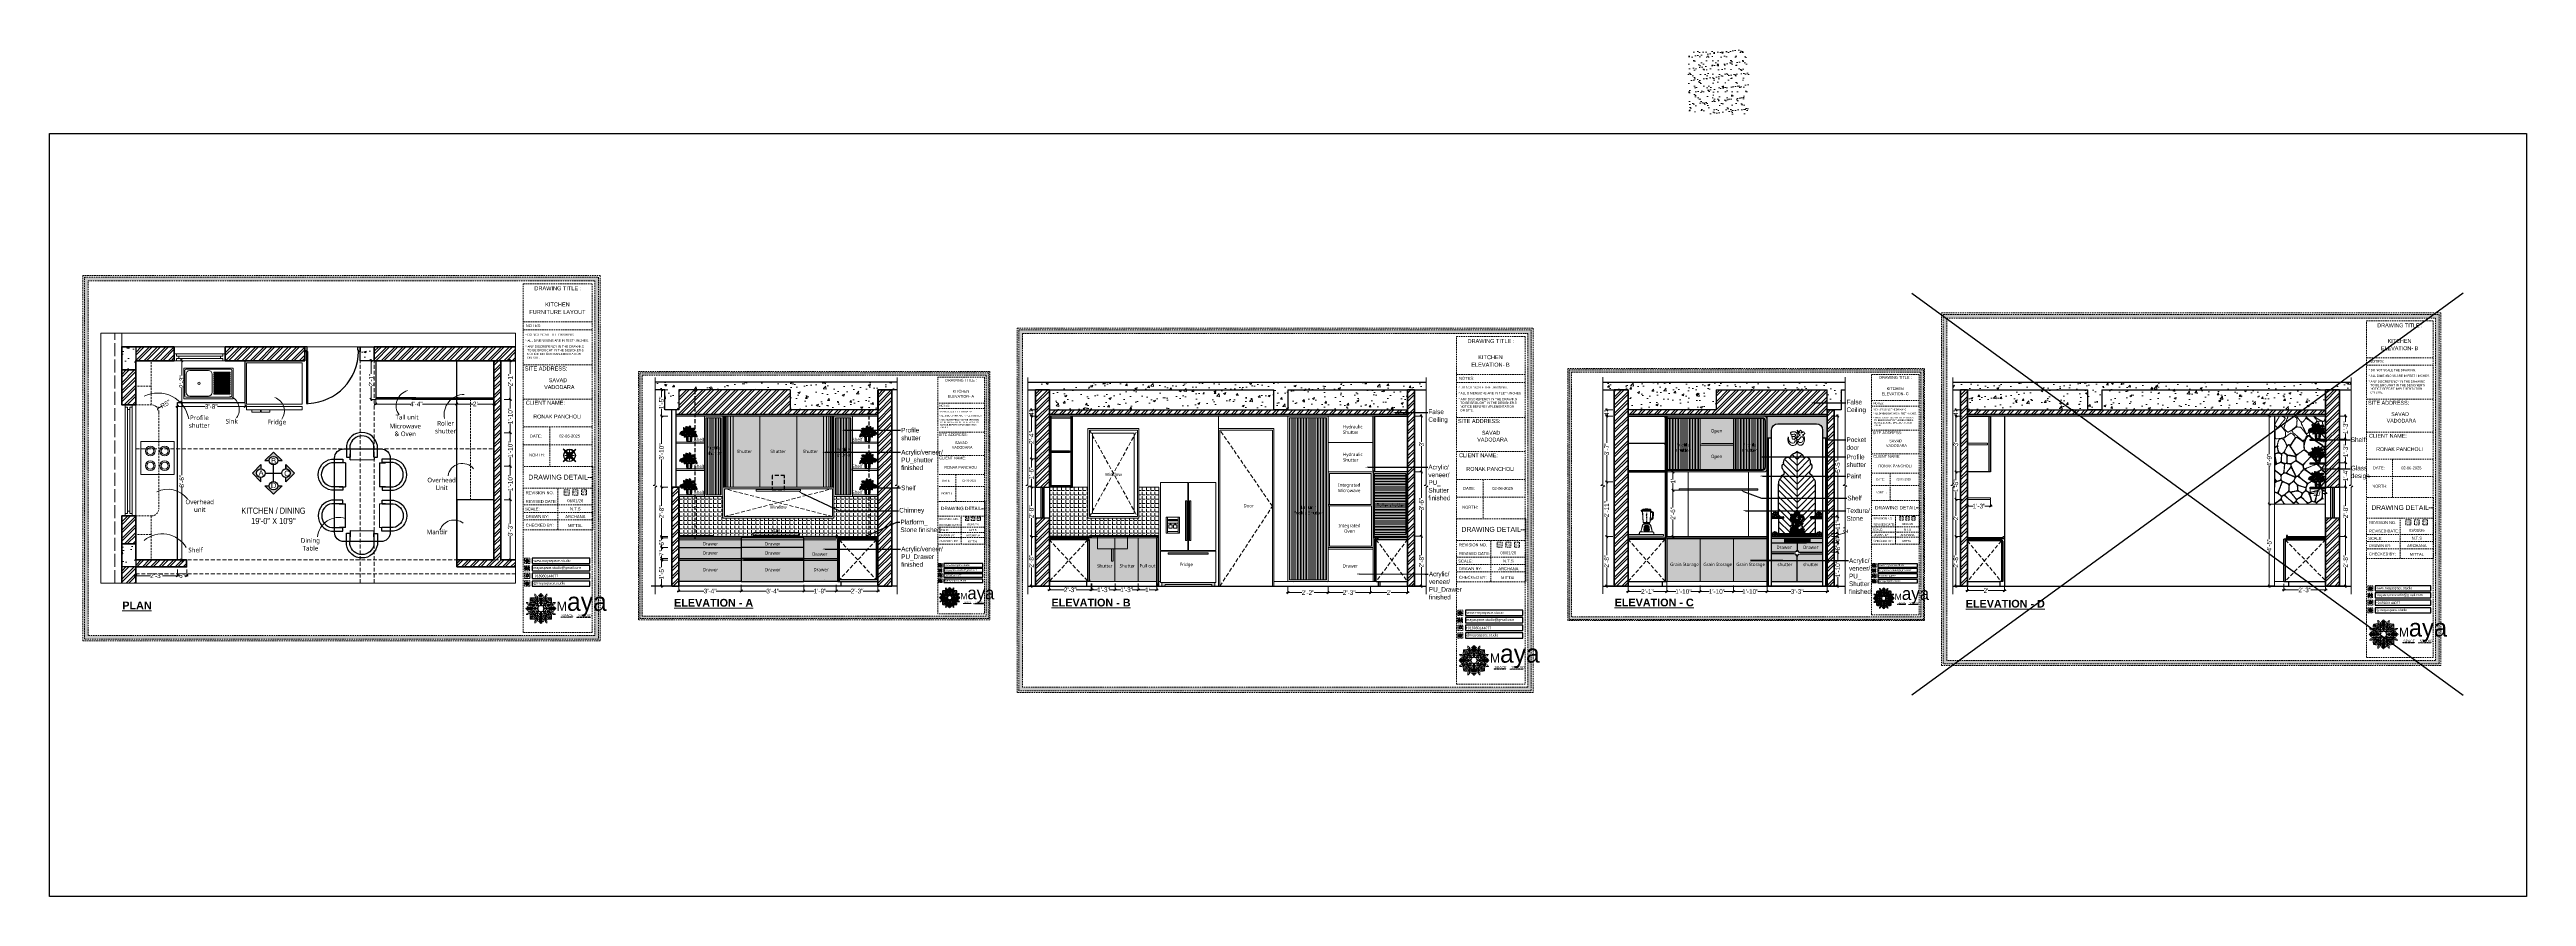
# Model space of a CAD drawing. Header units: millimetres. Extents: x 56222 to 3066687, y -650199 to -121287.
# Drawn here: x 140010 to 141614, y -184419 to -183871 of the extents above; entities that cross this region are included whole.
import ezdxf
from ezdxf import colors
from ezdxf.entities.mleader import LeaderData, LeaderLine
from ezdxf.enums import TextEntityAlignment as Align
from ezdxf.math import Vec2, Vec3

# ---------------------------------------------------------------- set-up
doc = ezdxf.new("R2010")
doc.units = ezdxf.units.MM
doc.header["$MEASUREMENT"] = 0
doc.header["$PDMODE"] = 35
for name, pattern in [('ACAD_ISO02W100', [15, 12, -3]), ('DASHED', [0.75, 0.5, -0.25]), ('DASHED2', [0.375, 0.25, -0.125]), ('DASHEDX2', [1.5, 1, -0.5]), ('HIDDEN', [0.375, 0.25, -0.125])]:
    doc.linetypes.add(name, pattern=pattern)
doc.layers.get('Defpoints').update_dxf_attribs({"color": 220})
for name, color, linetype, lineweight in [('$TD_AUDIT_GENERATED_(A0BDF17)', 32, 'Continuous', 30), ('03FUN', 37, 'Continuous', 9), ('CENTERLINE ( COLUMN ) ~ DIM', 7, 'Continuous', 9), ('COLUMN', 1, 'Continuous', 30), ('DIM.', 250, 'Continuous', 13), ('Dimension', 10, 'DASHEDX2', 20), ('el', 7, 'Continuous', 20), ('ELEVATION', 250, 'Continuous', 9), ('Farniture', 59, 'Continuous', 25), ('FIRST FLOOR ( DW_RAIL )', 7, 'Continuous', 9), ('FIRST FLOOR ( TEXT )', 7, 'Continuous', 9), ('FUR1', 22, 'Continuous', 0), ('FURNITURE', 32, 'Continuous', 9), ('furniture dimensions', 1, 'DASHED', 0), ('FURNITURE-1', 252, 'Continuous', 13), ('GROUND FLOOR', 7, 'Continuous', 9), ('HACHA', 253, 'Continuous', 5), ('Labelling', 1, 'Continuous', 25), ('NAME PLATE', 7, 'Continuous', 25), ('SECTION ( SLAB PLine )', 104, 'Continuous', 30), ('Text', 7, 'Continuous', 15), ('title block', 7, 'Continuous', 9), ('UTILITY', 48, 'Continuous', 9), ('wall', 7, 'Continuous', 30), ('XX~SLAB ( BEAM )~ ( DIM )', 7, 'Continuous', 9)]:
    doc.layers.add(name, color=color, linetype=linetype, lineweight=lineweight)
for name, color, linetype in [('AR DOOR', 40, 'Continuous'), ('AR ELE-5', 134, 'Continuous'), ('AR HATCH-7', 7, 'Continuous'), ('str coll', 6, 'Continuous')]:
    doc.layers.add(name, color=color, linetype=linetype)
doc.layers.add('hatch', color=250, linetype='Continuous', lineweight=9, transparency=0.5)
doc.styles.add('Arial', font='arial.ttf')
doc.styles.add('century g', font='GOTHIC.TTF')
doc.styles.add('KATHA', font='swissc.ttf')
doc.styles.get("Standard").update_dxf_attribs({"font": 'arial.ttf', "height": 6})
doc.styles.add('style4', font='ARIALN.TTF')
doc.dimstyles.new('Archana', dxfattribs={"dimtxt": 2, "dimasz": 0.75, "dimexe": 0.5, "dimexo": 0.5, "dimgap": 0, "dimtad": 0, "dimzin": 0, "dimdsep": 46, "dimlunit": 4, "dimtxsty": 'century g', "dimblk": 'OBLIQUE', "dimcen": 0, "dimdle": 1, "dimclrd": 256, "dimclre": 256, "dimclrt": 256, "dimadec": 0, "dimazin": 0, "dimtfac": 1, "dimtofl": 0, "dimtmove": 1, "dimatfit": 3, "dimfxl": 1, "dimfxlon": 1, "dimtolj": 1, "dimtzin": 0, "dimlwd": -1, "dimlwe": -1, "dimarcsym": 0})
pattern_1 = [(45, (1929.608, 0), (-2.65165043, 2.65165043), []), (45, (1931.3758, 0), (-2.65165043, 2.65165043), [])]
pattern_2 = [(50, (1826.904, 5.807), (14.34520365, -1.2550427), [1.5, -16.5]), (355, (1826.904, 5.807), (-2.7750267, 15.0438427), [1.2, -13.2]), (100.4514445, (1828.099, 5.702), (11.5701769, 13.7887998), [1.2748038, -14.0228422]), (46.1842, (1826.904, 9.807), (21.3448266, -3.3103856), [2.25, -24.75]), (96.635635, (1828.682, 9.531), (18.693239, 19.482372), [1.9122068, -21.0342752]), (351.184164, (1826.904, 9.807), (18.693239, 19.482372), [1.8, -19.8]), (21, (1828.904, 8.807), (11.93814104, -8.0523778), [1.5, -16.5]), (326, (1828.904, 8.807), (4.8663066, 14.5030009), [1.2, -13.2]), (71.451445, (1829.899, 8.136), (16.8044475, 6.45062306), [1.2748038, -14.0228422]), (37.5, (1826.904, 5.807), (0.24319711, 6.65787708), [0, -13.04, 0, -13.4, 0, -13.25]), (7.5, (1826.904, 5.807), (5.26139075, 7.88823424), [0, -7.64, 0, -12.74, 0, -5.05]), (327.5, (1822.444, 5.807), (10.67644872, -0.45109743), [0, -5, 0, -15.6, 0, -20.7]), (317.5, (1820.444, 5.807), (11.6637234, 2.00209965), [0, -6.5, 0, -10.36, 0, -14.7])]
pattern_3 = [(45, (1929.608, -6.4516), (-2.65165043, 2.65165043), []), (45, (1931.3758, -6.4516), (-2.65165043, 2.65165043), [])]
pattern_4 = [(50, (1908.492, 25.076), (14.34520365, -1.2550427), [1.5, -16.5]), (355, (1908.492, 25.076), (-2.7750267, 15.0438427), [1.2, -13.2]), (100.4514445, (1909.687, 24.972), (11.5701769, 13.7887998), [1.2748038, -14.0228422]), (46.1842, (1908.492, 29.076), (21.3448266, -3.3103856), [2.25, -24.75]), (96.635635, (1910.27, 28.8), (18.693239, 19.482372), [1.9122068, -21.0342752]), (351.184164, (1908.492, 29.076), (18.693239, 19.482372), [1.8, -19.8]), (21, (1910.492, 28.076), (11.93814104, -8.0523778), [1.5, -16.5]), (326, (1910.492, 28.076), (4.8663066, 14.5030009), [1.2, -13.2]), (71.451445, (1911.487, 27.405), (16.8044475, 6.45062306), [1.2748038, -14.0228422]), (37.5, (1908.492, 25.076), (0.24319711, 6.65787708), [0, -13.04, 0, -13.4, 0, -13.25]), (7.5, (1908.492, 25.076), (5.26139075, 7.88823424), [0, -7.64, 0, -12.74, 0, -5.05]), (327.5, (1904.032, 25.076), (10.67644872, -0.45109743), [0, -5, 0, -15.6, 0, -20.7]), (317.5, (1902.032, 25.076), (11.6637234, 2.00209965), [0, -6.5, 0, -10.36, 0, -14.7])]
pattern_5 = [(45, (1908.492, 25.076), (-2.65165043, 2.65165043), []), (45, (1910.2597, 25.076), (-2.65165043, 2.65165043), [])]
pattern_6 = [(0, (0, 0), (0, 2.75), [2, -0.75]), (90, (0, 0), (-2.75, 2e-16), [2, -0.75])]

# ---------------------------------------------------------------- blocks, each defined once
blk = doc.blocks.new('*U131')
for points in [[(-40, 0), (0, 0), (0, 30), (10, 30), (10, 100), (-40, 100)], [(0, 0), (0, -1120), (30, -1120), (30, 0)], [(1160, 0), (1120, 0), (1120, 30), (1110, 30), (1110, 100), (1160, 100)]]:
    blk.add_lwpolyline(points, close=True)
at = {"layer": 'AR ELE-5', "linetype": 'ByBlock', "ltscale": 15}
blk.add_arc((-2, 1), 1122, 272.373, 359.9653, dxfattribs=at)
blk = doc.blocks.new('sf sfs')
at = {"layer": 'FURNITURE'}
blk.add_line((3348686, -514612.1), (3348664.4, -514612.1), dxfattribs=at)
blk.add_lwpolyline([(3348664.4, -514612.1), (3348664.4, -514590.6), (3348686, -514590.6), (3348686, -514612.1)], dxfattribs=at)
for centre, radius in [((3348670.5, -514596.8), 3.14), ((3348670.5, -514596.8), 2.24), ((3348679.8, -514596.8), 3.14), ((3348679.8, -514596.8), 2.24), ((3348670.5, -514606.3), 3.14), ((3348670.5, -514606.3), 2.24), ((3348679.8, -514606.3), 3.14), ((3348679.8, -514606.3), 2.24)]:
    blk.add_circle(centre, radius, dxfattribs=at)
blk = doc.blocks.new('SED S')
at = {"layer": 'FURNITURE', "lineweight": 18, "elevation": -0.1}
for points in [[(3340618.7, -514630.8), (3340618.7, -514633.1), (3340654.7, -514633.1), (3340654.7, -514630.8)], [(3340618.7, -514634.6), (3340618.7, -514661.2), (3340654.7, -514661.2), (3340654.7, -514634.6)]]:
    blk.add_lwpolyline(points, close=True, dxfattribs=at)
at = {"layer": 'FURNITURE', "lineweight": 18, "elevation": -0.1, "flags": 128}
for points in [[(3340639.6, -514630.8), (3340639.6, -514629.3), (3340645.2, -514629.3), (3340645.2, -514630.8)], [(3340645.7, -514630.8), (3340645.7, -514629.3), (3340651.3, -514629.3), (3340651.3, -514630.8)]]:
    blk.add_lwpolyline(points, dxfattribs=at)
blk = doc.blocks.new('SD DSD')
at = {"layer": 'FURNITURE', "lineweight": 25}
for p, q in [((3348483.7, -514625.3), (3348479.8, -514625.3)), ((3348483.7, -514625.3), (3348483.7, -514640.8)), ((3348486.7, -514623.3), (3348486.7, -514619.4)), ((3348486.7, -514623.3), (3348502.3, -514623.2)), ((3348502.2, -514619.3), (3348502.3, -514623.2)), ((3348505.8, -514625.3), (3348509.7, -514625.3)), ((3348505.8, -514625.3), (3348505.8, -514640.8)), ((3348479.7, -514640.8), (3348483.7, -514640.8)), ((3348509.7, -514640.8), (3348505.8, -514640.8)), ((3348479.7, -514651.8), (3348483.7, -514651.8)), ((3348483.7, -514667.3), (3348483.7, -514651.8)), ((3348483.7, -514667.3), (3348479.8, -514667.3)), ((3348486.7, -514669.2), (3348486.7, -514673.2)), ((3348486.7, -514669.2), (3348502.3, -514669.3)), ((3348502.2, -514673.2), (3348502.3, -514669.3))]:
    blk.add_line(p, q, dxfattribs=at)
at = {"layer": 'FURNITURE'}
for p, q in [((3348509.7, -514651.8), (3348505.8, -514651.8)), ((3348505.8, -514667.3), (3348505.8, -514651.8)), ((3348505.8, -514667.3), (3348509.7, -514667.3))]:
    blk.add_line(p, q, dxfattribs=at)
at = {"layer": 'FURNITURE', "lineweight": 25, "flags": 128}
for points in [[(3348502.2, -514621.6), (3348504.5, -514621.6), (3348504.4, -514614.2, 0.853613), (3348484.4, -514614.2), (3348484.5, -514621.6), (3348486.7, -514621.6)], [(3348502.2, -514619.3), (3348502.2, -514621.6), (3348502.2, -514614.4, 0.835758), (3348486.6, -514614.4), (3348486.7, -514619.4), (3348486.7, -514621.6)], [(3348482, -514640.8), (3348482, -514643), (3348474.6, -514643, -0.853613), (3348474.6, -514623), (3348482, -514623), (3348482, -514625.2)], [(3348479.7, -514640.8), (3348482, -514640.8), (3348474.8, -514640.8, -0.835758), (3348474.8, -514625.2), (3348479.8, -514625.2), (3348482, -514625.2)], [(3348507.5, -514640.8), (3348507.5, -514643), (3348514.9, -514643, 0.853613), (3348514.9, -514623), (3348507.4, -514623), (3348507.4, -514625.2)], [(3348509.7, -514640.8), (3348507.5, -514640.8), (3348514.7, -514640.8, 0.835758), (3348514.7, -514625.2), (3348509.7, -514625.2), (3348507.4, -514625.2)], [(3348482, -514651.8), (3348482, -514649.5), (3348474.6, -514649.6, 0.853613), (3348474.6, -514669.6), (3348482, -514669.5), (3348482, -514667.3)], [(3348479.7, -514651.8), (3348482, -514651.8), (3348474.8, -514651.8, 0.835758), (3348474.8, -514667.3), (3348479.8, -514667.3), (3348482, -514667.3)], [(3348507.5, -514651.8), (3348507.5, -514649.5), (3348514.9, -514649.6, -0.853613), (3348514.9, -514669.6), (3348507.4, -514669.5), (3348507.4, -514667.3)], [(3348509.7, -514651.8), (3348507.5, -514651.8), (3348514.7, -514651.8, -0.835758), (3348514.7, -514667.3), (3348509.7, -514667.3), (3348507.4, -514667.3)], [(3348502.2, -514671), (3348504.5, -514671), (3348504.4, -514678.4, -0.853613), (3348484.4, -514678.4), (3348484.5, -514670.9), (3348486.7, -514670.9)], [(3348502.2, -514673.2), (3348502.2, -514671), (3348502.2, -514678.2, -0.835758), (3348486.6, -514678.2), (3348486.7, -514673.2), (3348486.7, -514670.9)]]:
    blk.add_lwpolyline(points, format="xyb", dxfattribs=at)
at = {"layer": 'FURNITURE', "lineweight": 30}
blk.add_lwpolyline([(3348506.8, -514676.3), (3348482.7, -514676.3, -0.414214), (3348476.7, -514670.3), (3348476.7, -514622.3, -0.414214), (3348482.7, -514616.3), (3348506.8, -514616.3, -0.414214), (3348512.8, -514622.3), (3348512.8, -514670.3, -0.414214)], format="xyb", close=True, dxfattribs=at)
blk = doc.blocks.new('_Oblique')
at = {"layer": 'wall', "color": 0, "lineweight": -2}
blk.add_line((-0.5, -0.5), (0.5, 0.5), dxfattribs=at)
blk = doc.blocks.new('*D311')
at = {"layer": 'Defpoints', "color": 0, "linetype": 'Continuous', "lineweight": 30, "transparency": 16777216}
for p in [(140657.4, -184218.2), (140684.4, -184215.2), (140684.4, -184220.7)]:
    blk.add_point(p, dxfattribs=at)
at = {"layer": 'furniture dimensions', "color": 5, "linetype": 'Continuous', "transparency": 16777216}
for p, q in [((140656.4, -184220.7), (140666.9, -184220.7)), ((140685.4, -184220.7), (140674.8, -184220.7)), ((140684.4, -184216.7), (140684.4, -184221.2))]:
    blk.add_line(p, q, dxfattribs=at)
at = {"layer": 'furniture dimensions', "color": 5, "linetype": 'ByBlock', "transparency": 16777216}
blk.add_line((140657.4, -184218.7), (140657.4, -184221.2), dxfattribs=at)
at = {"layer": 'furniture dimensions', "color": 5, "linetype": 'Continuous', "transparency": 16777216, "xscale": 1.5, "yscale": 1.5, "zscale": 1.5, "rotation": 180}
blk.add_blockref('_Oblique', (140657.4, -184220.7), dxfattribs=at)
at = {"layer": 'furniture dimensions', "color": 5, "linetype": 'Continuous', "transparency": 16777216, "xscale": 1.5, "yscale": 1.5, "zscale": 1.5}
blk.add_blockref('_Oblique', (140684.4, -184220.7), dxfattribs=at)
at = {"layer": 'furniture dimensions', "linetype": 'Continuous', "lineweight": 0, "transparency": 16777216, "insert": (140670.9, -184220.7), "char_height": 3, "attachment_point": 5, "style": 'century g'}
blk.add_mtext('\\A1;2\'-3"', dxfattribs=at)
blk = doc.blocks.new('*D312')
at = {"layer": 'Defpoints', "color": 0, "linetype": 'Continuous', "lineweight": 30, "transparency": 16777216}
for p in [(140645.7, -184186.2), (140657.4, -184186.2), (140657.4, -184218.2)]:
    blk.add_point(p, dxfattribs=at)
at = {"layer": 'furniture dimensions', "color": 5, "linetype": 'Continuous', "transparency": 16777216}
for p, q in [((140649.7, -184186.2), (140645.2, -184186.2)), ((140645.7, -184185.2), (140645.7, -184198.3)), ((140645.7, -184219.2), (140645.7, -184206.2))]:
    blk.add_line(p, q, dxfattribs=at)
at = {"layer": 'furniture dimensions', "color": 5, "linetype": 'ByBlock', "transparency": 16777216}
blk.add_line((140649.7, -184218.2), (140645.2, -184218.2), dxfattribs=at)
at = {"layer": 'furniture dimensions', "color": 5, "linetype": 'Continuous', "transparency": 16777216, "xscale": 1.5, "yscale": 1.5, "zscale": 1.5}
for p, rotation in [((140645.7, -184186.2), 90), ((140645.7, -184218.2), 270)]:
    blk.add_blockref('_Oblique', p, dxfattribs=dict(at, rotation=rotation))
at = {"layer": 'furniture dimensions', "linetype": 'Continuous', "lineweight": 0, "transparency": 16777216, "insert": (140645.7, -184202.2), "char_height": 3, "attachment_point": 5, "rotation": 90, "style": 'century g'}
blk.add_mtext('\\A1;2\'-8"', dxfattribs=at)
blk = doc.blocks.new('*D313')
at = {"layer": 'Defpoints', "color": 0, "linetype": 'Continuous', "lineweight": 30, "transparency": 16777216}
for p in [(140645.7, -184154.2), (140657.4, -184154.2), (140657.4, -184186.2)]:
    blk.add_point(p, dxfattribs=at)
at = {"layer": 'furniture dimensions', "color": 5, "linetype": 'Continuous', "transparency": 16777216}
for p, q in [((140649.7, -184154.2), (140645.2, -184154.2)), ((140645.7, -184153.2), (140645.7, -184166.3)), ((140645.7, -184187.2), (140645.7, -184174.2))]:
    blk.add_line(p, q, dxfattribs=at)
at = {"layer": 'furniture dimensions', "color": 5, "linetype": 'ByBlock', "transparency": 16777216}
blk.add_line((140649.7, -184186.2), (140645.2, -184186.2), dxfattribs=at)
at = {"layer": 'furniture dimensions', "color": 5, "linetype": 'Continuous', "transparency": 16777216, "xscale": 1.5, "yscale": 1.5, "zscale": 1.5}
for p, rotation in [((140645.7, -184154.2), 90), ((140645.7, -184186.2), 270)]:
    blk.add_blockref('_Oblique', p, dxfattribs=dict(at, rotation=rotation))
at = {"layer": 'furniture dimensions', "linetype": 'Continuous', "lineweight": 0, "transparency": 16777216, "insert": (140645.7, -184170.2), "char_height": 3, "attachment_point": 5, "rotation": 90, "style": 'century g'}
blk.add_mtext('\\A1;2\'-8"', dxfattribs=at)
blk = doc.blocks.new('*D314')
at = {"layer": 'Defpoints', "color": 0, "linetype": 'Continuous', "lineweight": 30, "transparency": 16777216}
for p in [(140645.7, -184135.9), (140657.4, -184135.9), (140657.4, -184154.2)]:
    blk.add_point(p, dxfattribs=at)
at = {"layer": 'furniture dimensions', "color": 5, "linetype": 'Continuous', "transparency": 16777216}
for p, q in [((140649.7, -184135.9), (140645.2, -184135.9)), ((140645.7, -184134.9), (140645.7, -184141.4)), ((140645.7, -184155.2), (140645.7, -184148.8))]:
    blk.add_line(p, q, dxfattribs=at)
at = {"layer": 'furniture dimensions', "color": 5, "linetype": 'ByBlock', "transparency": 16777216}
blk.add_line((140649.7, -184154.2), (140645.2, -184154.2), dxfattribs=at)
at = {"layer": 'furniture dimensions', "color": 5, "linetype": 'Continuous', "transparency": 16777216, "xscale": 1.5, "yscale": 1.5, "zscale": 1.5}
for p, rotation in [((140645.7, -184135.9), 90), ((140645.7, -184154.2), 270)]:
    blk.add_blockref('_Oblique', p, dxfattribs=dict(at, rotation=rotation))
at = {"layer": 'furniture dimensions', "linetype": 'Continuous', "lineweight": 0, "transparency": 16777216, "insert": (140645.7, -184145.1), "char_height": 3, "attachment_point": 5, "rotation": 90, "style": 'century g'}
blk.add_mtext('\\A1;1\'-6"', dxfattribs=at)
blk = doc.blocks.new('*D315')
at = {"layer": 'Defpoints', "color": 0, "linetype": 'Continuous', "lineweight": 30, "transparency": 16777216}
for p in [(140645.7, -184108.2), (140657.4, -184108.2), (140657.4, -184135.9)]:
    blk.add_point(p, dxfattribs=at)
at = {"layer": 'furniture dimensions', "color": 5, "linetype": 'Continuous', "transparency": 16777216}
for p, q in [((140649.7, -184108.2), (140645.2, -184108.2)), ((140645.7, -184107.2), (140645.7, -184118.1)), ((140645.7, -184136.9), (140645.7, -184126))]:
    blk.add_line(p, q, dxfattribs=at)
at = {"layer": 'furniture dimensions', "color": 5, "linetype": 'ByBlock', "transparency": 16777216}
blk.add_line((140649.7, -184135.9), (140645.2, -184135.9), dxfattribs=at)
at = {"layer": 'furniture dimensions', "color": 5, "linetype": 'Continuous', "transparency": 16777216, "xscale": 1.5, "yscale": 1.5, "zscale": 1.5}
for p, rotation in [((140645.7, -184108.2), 90), ((140645.7, -184135.9), 270)]:
    blk.add_blockref('_Oblique', p, dxfattribs=dict(at, rotation=rotation))
at = {"layer": 'furniture dimensions', "linetype": 'Continuous', "lineweight": 0, "transparency": 16777216, "insert": (140645.7, -184122.1), "char_height": 3, "attachment_point": 5, "rotation": 90, "style": 'century g'}
blk.add_mtext('\\A1;2\'-4"', dxfattribs=at)
blk = doc.blocks.new('*D316')
at = {"layer": 'Defpoints', "color": 0, "linetype": 'Continuous', "lineweight": 30, "transparency": 16777216}
for p in [(140684.9, -184215.2), (140699.9, -184215.2), (140699.9, -184220.7)]:
    blk.add_point(p, dxfattribs=at)
at = {"layer": 'furniture dimensions', "color": 5, "linetype": 'Continuous', "transparency": 16777216}
for p, q in [((140683.9, -184220.7), (140688.6, -184220.7)), ((140700.9, -184220.7), (140696.1, -184220.7)), ((140699.9, -184216.7), (140699.9, -184221.2))]:
    blk.add_line(p, q, dxfattribs=at)
at = {"layer": 'furniture dimensions', "color": 5, "linetype": 'ByBlock', "transparency": 16777216}
blk.add_line((140684.9, -184216.7), (140684.9, -184221.2), dxfattribs=at)
at = {"layer": 'furniture dimensions', "color": 5, "linetype": 'Continuous', "transparency": 16777216, "xscale": 1.5, "yscale": 1.5, "zscale": 1.5, "rotation": 180}
blk.add_blockref('_Oblique', (140684.9, -184220.7), dxfattribs=at)
at = {"layer": 'furniture dimensions', "color": 5, "linetype": 'Continuous', "transparency": 16777216, "xscale": 1.5, "yscale": 1.5, "zscale": 1.5}
blk.add_blockref('_Oblique', (140699.9, -184220.7), dxfattribs=at)
at = {"layer": 'furniture dimensions', "linetype": 'Continuous', "lineweight": 0, "transparency": 16777216, "insert": (140692.4, -184220.7), "char_height": 3, "attachment_point": 5, "style": 'century g'}
blk.add_mtext('\\A1;1\'-3"', dxfattribs=at)
blk = doc.blocks.new('*D317')
at = {"layer": 'Defpoints', "color": 0, "linetype": 'Continuous', "lineweight": 30, "transparency": 16777216}
for p in [(140714.9, -184215.2), (140726.9, -184215.2), (140726.9, -184220.7)]:
    blk.add_point(p, dxfattribs=at)
at = {"layer": 'furniture dimensions', "color": 5, "linetype": 'Continuous', "transparency": 16777216}
for p, q in [((140713.9, -184220.7), (140719.7, -184220.7)), ((140727.9, -184220.7), (140722, -184220.7)), ((140726.9, -184216.7), (140726.9, -184221.2))]:
    blk.add_line(p, q, dxfattribs=at)
at = {"layer": 'furniture dimensions', "color": 5, "linetype": 'ByBlock', "transparency": 16777216}
blk.add_line((140714.9, -184216.7), (140714.9, -184221.2), dxfattribs=at)
at = {"layer": 'furniture dimensions', "color": 5, "linetype": 'Continuous', "transparency": 16777216, "xscale": 1.5, "yscale": 1.5, "zscale": 1.5, "rotation": 180}
blk.add_blockref('_Oblique', (140714.9, -184220.7), dxfattribs=at)
at = {"layer": 'furniture dimensions', "color": 5, "linetype": 'Continuous', "transparency": 16777216, "xscale": 1.5, "yscale": 1.5, "zscale": 1.5}
blk.add_blockref('_Oblique', (140726.9, -184220.7), dxfattribs=at)
at = {"layer": 'furniture dimensions', "linetype": 'Continuous', "lineweight": 0, "transparency": 16777216, "insert": (140720.9, -184220.7), "char_height": 3, "attachment_point": 5, "style": 'century g'}
blk.add_mtext("\\A1;1'", dxfattribs=at)
blk = doc.blocks.new('Ganeshji')
for p, q in [((-63, 21), (-63, 36)), ((-62, 18), (-62, 36)), ((-61, 14), (-61, 32)), ((-59, 14), (-59, 36)), ((-57, 19), (-57, 36)), ((-54, 21), (-54, 36)), ((-50, 27), (-50, 36)), ((-46, 30), (-46, 36)), ((-43, 32), (-43, 36)), ((-42, 33), (-42, 36)), ((-39, 20), (-39, 22)), ((-36, 24), (-36, 27)), ((-36, 21), (-36, 22)), ((-31, 20), (-31, 25)), ((-28, 33), (-28, 36)), ((-28, 20), (-28, 24)), ((-25, 14), (-25, 36)), ((-24, 14), (-24, 36)), ((-22, 19), (-22, 36)), ((-19, 21), (-19, 36)), ((-14, 20), (-14, 29)), ((-11, 20), (-11, 24)), ((-8, 20), (-8, 14)), ((-6, 17), (-6, 14)), ((24, 18), (24, 14)), ((25, 18), (25, 14)), ((31, 20), (31, 25)), ((36, 21), (36, 36)), ((39, 19), (39, 36)), ((42, 14), (42, 36)), ((43, 14), (43, 36)), ((46, 20), (46, 36)), ((50, 20), (50, 36)), ((54, 21), (54, 36)), ((57, 19), (57, 36)), ((59, 14), (59, 36)), ((61, 14), (61, 36)), ((61, 14), (61, 32)), ((62, 18), (62, 36)), ((63, 21), (63, 36))]:
    blk.add_line(p, q)
for points in [[(-64, 14), (-66, 13), (-67, 12), (-68, 10), (-68, 8), (-71, 8), (-74, 6), (-75, 3), (-75, 0)], [(75, 0), (-75, 0)], [(-68, 8), (-58, 8)], [(-64, 132), (-64, 134), (-64, 136), (-66, 138), (-64, 140), (-64, 143), (-62, 147), (-61, 149), (-62, 151), (-63, 152), (-63, 154), (-62, 156), (-61, 157), (-60, 158), (-59, 159), (-57, 159), (-56, 160), (-54, 160), (-53, 160), (-52, 159), (-52, 159), (-51, 160), (-50, 160), (-49, 159), (-49, 158), (-49, 156), (-49, 155), (-48, 153), (-48, 151), (-48, 149), (-48, 146), (-49, 144), (-51, 141), (-53, 138), (-53, 137), (-53, 136)], [(-50, 52), (-53, 51), (-55, 50), (-58, 48), (-63, 44), (-63, 43), (-65, 42), (-66, 41), (-66, 40), (-66, 39), (-66, 38), (-65, 37), (-64, 36), (-64, 20), (-65, 19), (-65, 18), (-64, 17), (-64, 16), (-64, 14)], [(-66, 39), (-43, 39)], [(-62, 126), (-64, 126), (-65, 127), (-65, 128), (-64, 128), (-64, 132), (-62, 132), (-59, 133), (-56, 134), (-53, 136), (-52, 135), (-51, 135), (-51, 134), (-52, 133), (-51, 131), (-50, 130)], [(-16, 67), (-14, 66), (-11, 67), (-10, 64), (-12, 61), (-14, 56), (-17, 53), (-21, 50), (-25, 47), (-28, 45), (-30, 44), (-33, 44), (-38, 46), (-42, 48), (-44, 49), (-47, 51), (-51, 53), (-56, 56), (-62, 60), (-65, 64), (-65, 68), (-64, 73), (-62, 76), (-59, 78), (-55, 80), (-51, 81), (-47, 82), (-43, 82), (-37, 81), (-34, 79), (-31, 78), (-29, 76), (-24, 72), (-23, 71), (-21, 69), (-19, 68), (-17, 68), (-16, 67)], [(-64, 136), (-63, 135), (-63, 135), (-62, 134), (-61, 134), (-61, 135), (-58, 135), (-58, 136), (-57, 136), (-57, 136), (-58, 137), (-58, 138), (-58, 140), (-56, 146), (-54, 149), (-52, 152), (-52, 153), (-52, 153), (-52, 154), (-52, 155), (-53, 156), (-53, 157)], [(-57, 150), (-58, 148), (-60, 144), (-61, 142), (-64, 140)], [(-64, 36), (-42, 36)], [(-62, 18), (-62, 17), (-63, 16), (-64, 16)], [(-64, 14), (-54, 14)], [(-58, 145), (-59, 144), (-59, 143), (-60, 141), (-62, 139), (-62, 138), (-63, 138), (-63, 137), (-62, 137), (-62, 137), (-61, 136), (-60, 137), (-60, 136), (-59, 136), (-59, 137), (-60, 137), (-60, 139), (-59, 141), (-58, 144), (-58, 144), (-58, 145), (-58, 145)], [(-63, 43), (-39, 43)], [(-51, 171), (-54, 171), (-56, 170), (-58, 169), (-62, 167), (-62, 171), (-61, 177), (-58, 182), (-56, 184), (-53, 186), (-53, 184), (-53, 181), (-52, 178), (-51, 177), (-50, 175)], [(-49, 107), (-50, 106), (-51, 106), (-55, 106), (-58, 111), (-62, 120), (-62, 126), (-59, 126), (-54, 127), (-50, 130), (-50, 127), (-49, 125), (-47, 124)], [(-61, 149), (-60, 149), (-59, 149), (-59, 150), (-58, 151)], [(-56, 152), (-56, 151), (-56, 150), (-58, 150), (-59, 151), (-59, 152), (-60, 153), (-60, 155), (-60, 157)], [(-36, 39), (-37, 40), (-38, 41), (-40, 41), (-42, 41), (-43, 39), (-43, 37), (-42, 36), (-41, 35), (-39, 35), (-40, 34), (-42, 34), (-43, 33), (-45, 31), (-48, 28), (-52, 24), (-53, 21), (-54, 19), (-54, 15), (-55, 13), (-56, 11), (-57, 9), (-58, 7), (-58, 6), (-57, 5), (-56, 3), (-55, 1), (-53, 0), (-52, 0), (-50, 0), (-48, 0), (-47, 0), (-45, 1), (-44, 1), (-43, 2), (-40, 2), (-38, 2), (-36, 1), (-35, 0), (-34, 0), (-32, 1), (-31, 2), (-31, 3), (-32, 5), (-32, 3), (-32, 2), (-33, 1), (-35, 1), (-35, 2), (-36, 2), (-38, 4), (-40, 4), (-41, 4), (-43, 4), (-45, 3), (-47, 2), (-48, 1), (-50, 1), (-51, 1), (-53, 2), (-54, 4), (-55, 6), (-55, 8), (-55, 9), (-54, 11), (-53, 10), (-52, 9), (-51, 9), (-50, 9), (-48, 9), (-47, 9), (-46, 9), (-43, 9), (-41, 9), (-40, 9), (-33, 9), (-33, 9), (-34, 10), (-35, 11), (-36, 11), (-38, 11), (-38, 10), (-39, 10), (-42, 11), (-41, 12), (-39, 13), (-37, 15), (-36, 16), (-36, 18), (-37, 20), (-38, 20), (-40, 20), (-39, 21), (-38, 23), (-37, 22), (-36, 22), (-36, 22), (-35, 22), (-32, 24), (-31, 24), (-30, 25), (-29, 26), (-29, 28), (-30, 28), (-30, 28), (-31, 28), (-31, 28), (-32, 28), (-33, 27), (-34, 26), (-35, 25), (-36, 24), (-37, 25), (-37, 26), (-37, 27), (-36, 27), (-35, 27), (-34, 27), (-34, 28), (-34, 28), (-35, 29), (-34, 30), (-32, 30), (-30, 31), (-29, 31), (-27, 31), (-27, 32), (-27, 32), (-27, 33), (-28, 33), (-29, 34), (-30, 35), (-31, 37), (-32, 38), (-34, 39), (-36, 39)], [(-57, 159), (-57, 157), (-57, 155), (-57, 153), (-56, 152), (-55, 152), (-54, 152), (-53, 153), (-53, 155), (-53, 157), (-52, 159)], [(-55, 8), (-6, 8)], [(-54, 160), (-54, 162), (-54, 163), (-53, 164), (-52, 164)], [(-53, 160), (-52, 162), (-52, 164), (-51, 165), (-52, 165), (-52, 166), (-52, 166), (-51, 166), (-50, 166), (-48, 165), (-46, 164), (-45, 164), (-45, 163), (-46, 162), (-46, 163), (-48, 163), (-49, 164), (-51, 165), (-51, 165)], [(-46, 111), (-48, 108), (-50, 106), (-51, 103), (-52, 100), (-52, 97), (-52, 95), (-51, 93), (-51, 92), (-49, 91), (-48, 90), (-48, 88), (-47, 87), (-46, 86), (-44, 86), (-41, 87), (-37, 88), (-36, 90), (-34, 92), (-33, 93), (-32, 96)], [(-51, 166), (-51, 168), (-51, 170), (-51, 172), (-50, 175), (-49, 177), (-46, 178), (-44, 179), (-43, 178), (-41, 177), (-40, 176), (-40, 174), (-40, 172), (-41, 169), (-42, 166), (-43, 164), (-45, 164)], [(-51, 171), (-50, 170), (-48, 169), (-47, 169), (-45, 168), (-44, 167), (-42, 167)], [(-51, 169), (-51, 169), (-50, 169), (-50, 169), (-50, 168), (-50, 166), (-50, 166)], [(-51, 68), (-49, 67), (-46, 67), (-43, 67), (-39, 68), (-35, 69), (-32, 70)], [(-50, 169), (-49, 169), (-49, 168), (-49, 168), (-49, 167), (-49, 166)], [(-50, 78), (-47, 78), (-45, 77), (-42, 77), (-38, 75), (-36, 73), (-33, 73), (-31, 72), (-29, 71), (-29, 70), (-26, 70), (-25, 69), (-23, 69), (-21, 67), (-19, 67), (-17, 66), (-14, 66)], [(-49, 176), (-48, 175), (-46, 174), (-43, 173), (-41, 172), (-40, 171)], [(-49, 168), (-49, 168), (-48, 168), (-48, 168), (-48, 167), (-48, 166), (-48, 165)], [(-49, 158), (-48, 160), (-46, 163), (-46, 162), (-45, 160), (-45, 156), (-45, 152), (-46, 149), (-49, 145)], [(-48, 174), (-46, 173), (-45, 173), (-44, 172)], [(-48, 167), (-47, 167), (-47, 167), (-46, 167), (-47, 166), (-47, 165), (-47, 165)], [(-46, 109), (-47, 107), (-48, 105), (-48, 103), (-48, 101), (-48, 100), (-46, 96), (-44, 94), (-42, 93), (-40, 93), (-38, 93), (-35, 93), (-32, 95), (-31, 96), (-31, 98), (-31, 100), (-31, 101), (-32, 103), (-33, 104)], [(-45, 133), (-46, 132), (-47, 131), (-47, 126), (-47, 124), (-47, 122), (-47, 118), (-46, 111), (-45, 107), (-44, 105), (-45, 103), (-44, 101), (-43, 99), (-42, 98), (-39, 97), (-36, 97), (-34, 99), (-33, 101), (-33, 103), (-32, 105), (-31, 107), (-29, 111), (-29, 114), (-29, 119), (-29, 121), (-30, 125), (-31, 126), (-32, 128), (-33, 128), (-34, 127), (-34, 126), (-34, 124), (-34, 122), (-35, 125), (-35, 127), (-35, 129), (-35, 130), (-36, 131), (-36, 133), (-36, 134), (-36, 135), (-37, 136), (-38, 137), (-39, 138), (-39, 137), (-40, 138), (-41, 138), (-42, 138), (-43, 137), (-43, 137), (-44, 136), (-44, 134), (-45, 133), (-45, 133)], [(-46, 167), (-46, 167), (-45, 167), (-45, 166), (-46, 166), (-46, 165), (-46, 164)], [(-45, 166), (-45, 167), (-44, 167), (-44, 166), (-44, 166), (-45, 165), (-45, 165), (-46, 164)], [(-44, 123), (-45, 123), (-46, 123)], [(-45, 133), (-44, 132), (-44, 131), (-44, 130), (-44, 128), (-44, 127), (-44, 125), (-44, 123), (-43, 122), (-43, 119), (-43, 118)], [(-44, 128), (-45, 128), (-45, 128)], [(-45, 58), (-40, 60), (-37, 62), (-32, 65), (-31, 66)], [(-44, 179), (-44, 180), (-43, 180), (-44, 181), (-44, 182), (-44, 183), (-42, 184), (-41, 184), (-40, 184), (-40, 183), (-39, 182), (-39, 181), (-39, 180), (-39, 180), (-40, 180), (-41, 180), (-41, 179), (-41, 178), (-41, 178)], [(-44, 166), (-43, 166), (-43, 166)], [(-44, 117), (-42, 118), (-40, 119), (-39, 120), (-37, 121), (-36, 121)], [(-43, 32), (-44, 31), (-43, 30), (-42, 29), (-40, 28), (-38, 27), (-37, 27)], [(-40, 20), (-42, 20), (-44, 20)], [(-43, 164), (-43, 163), (-41, 162), (-41, 163), (-40, 165), (-38, 166), (-37, 167), (-36, 169), (-36, 170), (-37, 171), (-38, 172), (-40, 172)], [(-43, 137), (-42, 136), (-41, 135), (-41, 135), (-41, 133), (-41, 130), (-40, 129), (-40, 128), (-40, 126), (-41, 124), (-40, 123), (-40, 122), (-40, 121), (-40, 120)], [(-41, 130), (-41, 130), (-42, 130)], [(-41, 124), (-41, 124), (-42, 124)], [(-41, 169), (-40, 169), (-40, 169), (-39, 170), (-39, 170), (-39, 170), (-38, 170), (-38, 169), (-38, 169), (-38, 168), (-39, 167), (-40, 167), (-41, 168), (-41, 168)], [(-38, 131), (-39, 131), (-40, 131)], [(-35, 29), (-36, 29), (-38, 30), (-38, 31), (-39, 32), (-40, 33), (-40, 34)], [(-39, 137), (-39, 136), (-39, 134), (-39, 132), (-38, 130), (-38, 128), (-37, 127), (-38, 125), (-37, 123), (-37, 122), (-37, 121)], [(-38, 125), (-38, 125), (-39, 125)], [(-37, 25), (-38, 25), (-39, 26)], [(-38, 107), (-38, 110), (-38, 112), (-37, 115), (-36, 117), (-34, 118), (-33, 118), (-34, 119), (-33, 121), (-33, 121), (-33, 122), (-34, 122)], [(-21, 67), (-22, 65), (-23, 63), (-25, 60), (-28, 57), (-30, 55), (-31, 53), (-33, 50), (-35, 48), (-38, 46)], [(-38, 14), (-5, 14)], [(-33, 135), (-33, 139), (-34, 142), (-35, 145), (-36, 149), (-36, 155), (-35, 159), (-32, 162), (-31, 163), (-29, 163), (-27, 163), (-24, 163), (-22, 162)], [(-36, 90), (-35, 92), (-34, 93), (-33, 94)], [(-36, 39), (-21, 39)], [(-30, 33), (-32, 33), (-34, 34), (-36, 34)], [(-32, 162), (-33, 162), (-34, 164), (-35, 165), (-35, 166), (-34, 166), (-33, 166), (-32, 166)], [(-33, 33), (-34, 32), (-35, 32)], [(-33, 166), (-34, 167), (-34, 168), (-34, 170), (-34, 170), (-33, 171), (-33, 171), (-32, 170)], [(-34, 156), (-33, 157), (-31, 158), (-30, 159), (-28, 160), (-26, 160), (-25, 160), (-24, 160), (-22, 160)], [(-27, 136), (-29, 134), (-30, 132), (-32, 130), (-33, 128), (-34, 131), (-34, 133), (-33, 135)], [(-33, 93), (-34, 89), (-34, 85), (-34, 82), (-34, 79)], [(-33, 171), (-33, 172), (-33, 173), (-33, 173), (-33, 174), (-32, 175), (-32, 175), (-31, 175)], [(-33, 121), (-32, 121), (-32, 121)], [(-33, 118), (-33, 118), (-33, 118)], [(-33, 44), (-33, 45), (-31, 46), (-29, 47), (-28, 49), (-26, 50), (-24, 52), (-21, 55), (-16, 60), (-15, 63), (-14, 64), (-14, 66)], [(-32, 162), (-32, 163), (-32, 166), (-32, 167), (-32, 170), (-32, 173), (-31, 175), (-30, 178), (-29, 180), (-29, 182), (-27, 186), (-26, 187), (-24, 190), (-23, 192), (-21, 193), (-20, 194), (-18, 195)], [(-32, 175), (-32, 176), (-32, 176), (-32, 177), (-32, 178), (-32, 179), (-31, 179), (-31, 179), (-30, 179)], [(-31, 163), (-31, 164), (-31, 168), (-30, 171), (-29, 176), (-28, 178), (-27, 183), (-25, 186), (-24, 188), (-22, 190), (-20, 192), (-18, 194), (-17, 194)], [(-31, 179), (-31, 180), (-31, 181), (-31, 182), (-30, 182), (-30, 183), (-29, 182), (-29, 182)], [(-28, 104), (-29, 102), (-30, 101), (-30, 99), (-31, 98)], [(-31, 25), (-30, 24), (-29, 24), (-27, 24), (-26, 25), (-26, 27), (-26, 29), (-26, 30), (-27, 31), (-28, 31)], [(-30, 183), (-30, 184), (-30, 185), (-29, 186), (-29, 186), (-28, 186), (-27, 186)], [(-30, 106), (-28, 105), (-26, 104), (-24, 103), (-21, 103), (-18, 103)], [(-30, 36), (-17, 36)], [(-29, 168), (-29, 171), (-28, 175)], [(-27, 142), (-28, 141), (-28, 141), (-29, 139), (-29, 138), (-28, 137), (-28, 137), (-27, 137), (-27, 139), (-26, 140), (-26, 141), (-26, 141), (-27, 142), (-27, 142)], [(-29, 134), (-28, 134), (-27, 134)], [(-28, 186), (-28, 187), (-28, 188), (-27, 189), (-26, 189), (-26, 189), (-25, 189)], [(-23, 157), (-24, 157), (-25, 157), (-26, 156), (-27, 155), (-28, 154), (-27, 153), (-27, 153), (-28, 152), (-28, 151), (-27, 150), (-28, 149), (-28, 148), (-28, 147), (-28, 147), (-28, 143), (-27, 142), (-27, 142), (-26, 142), (-25, 144), (-24, 146)], [(-27, 177), (-27, 180), (-25, 183), (-24, 186)], [(-27, 136), (-25, 138), (-23, 142), (-22, 146)], [(-21, 137), (-21, 138), (-22, 138), (-23, 138), (-25, 138), (-26, 137), (-26, 136), (-27, 135), (-27, 134), (-26, 133), (-26, 132), (-26, 131), (-25, 128), (-25, 126), (-24, 123), (-23, 121), (-22, 119), (-21, 116), (-19, 117), (-16, 117), (-16, 119), (-17, 120), (-17, 122), (-18, 125), (-18, 128), (-19, 130), (-19, 132), (-20, 135), (-21, 137)], [(-26, 189), (-26, 190), (-26, 191), (-25, 192), (-25, 192), (-24, 193), (-23, 192), (-23, 192)], [(-26, 46), (-26, 44), (-25, 43), (-23, 42), (-22, 40), (-20, 39), (-18, 38), (-17, 37), (-16, 34), (-16, 31), (-15, 30), (-14, 28), (-13, 28), (-12, 25), (-10, 24), (-8, 22), (-8, 20), (-7, 19), (-6, 19), (-6, 18), (-6, 17), (-5, 15), (-1, 15), (3, 15), (9, 15), (14, 17), (15, 18), (15, 20), (16, 20), (20, 19), (23, 18), (25, 18), (27, 19), (30, 22), (33, 29), (34, 35), (37, 37), (39, 40), (39, 43), (44, 45), (47, 47), (49, 50), (51, 53), (52, 57), (53, 62), (52, 66), (50, 71), (47, 74), (44, 77), (40, 79), (37, 79), (32, 79), (33, 82), (33, 85)], [(-23, 157), (-24, 155), (-24, 154), (-25, 153), (-25, 152), (-25, 151), (-25, 150), (-25, 149), (-25, 148), (-24, 146), (-22, 149)], [(-24, 72), (-19, 71), (-16, 70), (-14, 69), (-12, 70)], [(-23, 192), (-23, 193), (-23, 194), (-22, 195), (-21, 195), (-20, 194)], [(-20, 174), (-21, 175), (-22, 178), (-23, 180), (-23, 184), (-21, 184), (-20, 184), (-19, 185), (-18, 186), (-17, 187), (-15, 187), (-14, 189), (-13, 189), (-11, 190), (-9, 190), (-8, 189)], [(-16, 135), (-18, 137), (-19, 139), (-21, 143), (-22, 146), (-22, 149), (-22, 153), (-23, 157), (-22, 160), (-22, 162), (-22, 162), (-21, 165), (-20, 167), (-21, 169)], [(-21, 110), (-22, 109), (-23, 109), (-23, 108), (-23, 107), (-22, 107), (-21, 106), (-19, 106), (-19, 107)], [(-23, 42), (-21, 43), (-19, 44), (-16, 46)], [(-19, 175), (-20, 176), (-21, 177), (-22, 178), (-22, 179), (-21, 180), (-21, 180), (-20, 180), (-20, 180), (-21, 179), (-21, 179), (-21, 178), (-20, 177), (-20, 177), (-20, 177), (-19, 177), (-19, 177), (-18, 177), (-18, 178), (-18, 179), (-19, 179), (-19, 179), (-19, 179), (-19, 179), (-20, 179), (-20, 179), (-19, 180), (-19, 180), (-18, 180), (-17, 179), (-17, 178), (-17, 177), (-17, 177)], [(-22, 119), (-21, 120), (-18, 120)], [(-21, 109), (-22, 108), (-21, 108), (-21, 108), (-21, 108), (-20, 108), (-20, 108)], [(-17, 194), (-18, 195), (-19, 195), (-20, 196), (-21, 196), (-21, 197), (-21, 197), (-20, 197), (-20, 198), (-20, 199), (-20, 199), (-19, 199), (-18, 199), (-17, 200), (-17, 201), (-15, 201), (-13, 201), (-12, 202), (-10, 202), (-9, 202), (-8, 202), (-7, 203), (-6, 203), (-5, 202), (-5, 203), (-4, 203), (-3, 203), (-2, 203), (-1, 202), (-1, 202)], [(-21, 194), (-21, 195), (-20, 196)], [(-21, 169), (-21, 170), (-21, 172), (-19, 175), (-16, 178), (-12, 180), (-10, 180), (-8, 180)], [(-19, 139), (-20, 138), (-21, 137)], [(-21, 116), (-21, 114), (-20, 111), (-20, 108), (-19, 106), (-18, 103), (-17, 97), (-17, 93), (-17, 91), (-16, 89), (-12, 89), (-11, 89), (-11, 90)], [(-20, 184), (-20, 186), (-19, 188), (-17, 191), (-16, 193), (-13, 193), (-10, 194), (-7, 194)], [(-20, 171), (-18, 173), (-15, 175), (-12, 177), (-8, 178), (-7, 178)], [(-20, 168), (-19, 170), (-17, 172), (-14, 173), (-11, 174), (-9, 174)], [(-20, 159), (-18, 160), (-17, 161), (-15, 161), (-14, 161), (-12, 160), (-11, 159), (-10, 158), (-9, 155)], [(-20, 51), (-18, 50), (-17, 50), (-15, 49), (-13, 49)], [(-19, 170), (-17, 170), (-16, 169), (-13, 169), (-10, 170), (-8, 172), (-6, 174), (-5, 176), (-5, 177), (-5, 178)], [(-19, 170), (-19, 169), (-19, 169), (-18, 169), (-17, 169), (-17, 169)], [(-11, 152), (-12, 153), (-13, 155), (-14, 155), (-15, 156), (-17, 156), (-19, 155), (-19, 154), (-18, 153), (-17, 153), (-15, 152), (-13, 152), (-11, 152)], [(-19, 132), (-16, 130), (-14, 129), (-12, 128), (-10, 128), (-9, 128)], [(-19, 129), (-18, 128), (-16, 126), (-15, 124), (-12, 122), (-10, 121)], [(-14, 179), (-15, 179), (-15, 179), (-16, 179), (-17, 180), (-17, 181), (-18, 182), (-18, 183), (-18, 183), (-17, 184), (-16, 184), (-16, 184), (-16, 183), (-16, 183), (-16, 183), (-17, 182), (-17, 182), (-16, 181), (-16, 180), (-15, 180), (-14, 180), (-13, 180), (-13, 181), (-12, 181), (-12, 182), (-12, 182), (-13, 183), (-13, 183), (-14, 183), (-14, 182), (-14, 182), (-15, 182), (-15, 182), (-15, 183), (-14, 184), (-13, 184), (-12, 184), (-11, 183), (-10, 183), (-10, 182), (-10, 181), (-11, 180)], [(-18, 171), (-16, 171), (-15, 171), (-13, 171), (-11, 172), (-9, 174), (-7, 176), (-7, 179)], [(-18, 157), (-17, 158), (-15, 158), (-14, 157), (-13, 156), (-12, 155)], [(-18, 156), (-17, 155), (-17, 154), (-17, 153), (-15, 153), (-14, 153), (-14, 153), (-13, 154), (-13, 155)], [(-18, 130), (-16, 129), (-14, 128), (-11, 126)], [(-16, 193), (-16, 193), (-17, 194), (-17, 195), (-14, 196), (-9, 197), (-5, 197), (-2, 197)], [(-17, 174), (-16, 174), (-15, 174), (-15, 174), (-15, 175), (-15, 175)], [(-17, 169), (-16, 168), (-16, 168), (-15, 168), (-14, 168), (-14, 169)], [(-17, 156), (-17, 155), (-16, 154), (-16, 154), (-15, 154), (-14, 154), (-14, 156)], [(-9, 133), (-10, 135), (-11, 135), (-12, 136), (-13, 137), (-14, 137), (-15, 137), (-16, 137), (-16, 137), (-17, 137), (-17, 138), (-17, 139), (-16, 139), (-15, 139), (-13, 139), (-12, 138), (-11, 137), (-10, 136), (-10, 135), (-9, 134), (-9, 133)], [(-16, 137), (-16, 135), (-16, 135), (-17, 134), (-17, 133), (-17, 132), (-16, 132), (-14, 130), (-13, 130), (-11, 130), (-10, 130), (-10, 131), (-9, 133)], [(-17, 124), (-16, 123), (-16, 122), (-16, 122), (-15, 121), (-14, 120), (-13, 120), (-13, 120), (-12, 119), (-12, 118), (-11, 118)], [(-16, 89), (-17, 88), (-17, 87), (-17, 86), (-16, 85), (-12, 85), (-11, 87), (-11, 88), (-12, 89)], [(-12, 85), (-11, 83), (-11, 80), (-10, 76), (-9, 74), (-8, 72), (-6, 71), (-4, 70), (-2, 69), (-2, 66), (-3, 66), (-4, 66), (-6, 66), (-8, 66), (-8, 66), (-10, 67), (-12, 70), (-14, 73), (-15, 77), (-16, 80), (-17, 83), (-16, 85)], [(-9, 133), (-9, 131), (-9, 128), (-9, 123), (-11, 119), (-12, 115), (-14, 112), (-15, 109), (-16, 104), (-16, 100), (-15, 94), (-10, 89), (-6, 86), (-1, 84), (4, 84), (11, 87), (15, 91), (17, 95), (17, 99), (15, 103), (14, 105), (13, 105), (11, 103), (8, 100), (9, 98), (9, 96), (9, 95), (7, 93), (5, 92), (2, 92), (0, 94), (-2, 96), (-3, 99), (-3, 102), (-2, 105), (0, 109), (3, 114), (4, 117), (5, 121), (6, 125), (6, 129), (7, 132), (7, 133)], [(-16, 133), (-14, 133), (-12, 132), (-11, 131)], [(-16, 39), (-14, 40), (-13, 42), (-11, 45)], [(-15, 139), (-14, 142), (-13, 144), (-12, 146), (-11, 150)], [(-12, 203), (-14, 204), (-14, 206), (-14, 207), (-12, 208), (-10, 209), (-6, 209), (-3, 209), (-1, 209)], [(-14, 176), (-14, 176), (-13, 175), (-13, 175), (-12, 176), (-13, 176), (-13, 177)], [(-14, 168), (-13, 168), (-13, 168), (-12, 168), (-11, 169), (-11, 170), (-11, 170)], [(-10, 64), (-10, 62), (-10, 59), (-11, 55), (-12, 51), (-13, 50), (-13, 49), (-13, 48), (-13, 48), (-13, 47), (-12, 46), (-10, 46), (-9, 47), (-8, 49), (-7, 52), (-6, 54), (-6, 59), (-6, 64), (-8, 66)], [(-13, 28), (-13, 31), (-12, 33), (-11, 37), (-9, 40), (-8, 43), (-8, 46), (-8, 47)], [(-12, 202), (-12, 203), (-12, 203), (-10, 204), (-8, 204), (-5, 205), (-1, 205)], [(-9, 185), (-10, 185), (-11, 185), (-12, 186), (-12, 187), (-12, 188), (-11, 188), (-10, 188), (-10, 188), (-11, 187), (-11, 187), (-10, 187), (-9, 186)], [(-11, 178), (-11, 177), (-11, 176), (-10, 176), (-10, 177), (-9, 177), (-10, 177), (-10, 178)], [(-11, 169), (-10, 169), (-9, 169), (-8, 170), (-8, 171), (-8, 171), (-8, 172)], [(-11, 67), (-10, 67)], [(-10, 209), (-9, 210), (-7, 212), (-5, 214), (-4, 215), (-3, 216), (-4, 217), (-5, 218), (-5, 219), (-4, 221), (-2, 223), (-1, 223)], [(-10, 47), (-6, 47), (-3, 46), (-1, 44), (1, 44), (3, 44), (4, 45), (4, 45), (4, 46), (5, 47), (5, 48), (5, 49), (6, 49), (7, 50), (7, 51), (7, 53), (8, 54), (8, 55), (8, 57), (8, 57), (7, 58), (8, 59), (9, 61), (8, 63), (7, 64), (5, 64), (2, 64), (1, 64)], [(-1, 178), (-1, 178), (-2, 177), (-3, 177), (-3, 177), (-4, 178), (-5, 178), (-7, 179), (-8, 180), (-8, 181), (-9, 183), (-9, 185), (-9, 187), (-8, 190), (-7, 192), (-7, 192), (-7, 194), (-6, 194), (-6, 195), (-4, 195), (-3, 196), (-2, 197), (-1, 198), (-1, 198)], [(-5, 189), (-6, 190), (-6, 191), (-7, 190), (-7, 189), (-8, 187), (-8, 185), (-7, 183)], [(-8, 171), (-7, 171), (-6, 172), (-6, 172), (-5, 173), (-6, 174)], [(-8, 105), (-7, 105)], [(-8, 22), (-8, 26), (-8, 30), (-7, 36), (-5, 42), (-5, 46)], [(-8, 28), (-5, 28), (-2, 28), (3, 28), (9, 28), (14, 27), (19, 27), (23, 28), (25, 29)], [(-8, 22), (-5, 24), (0, 24), (3, 24), (8, 24), (12, 24), (14, 24), (16, 25), (19, 25), (23, 25)], [(-1, 179), (-2, 179), (-2, 179), (-3, 179), (-4, 179), (-6, 180), (-7, 181), (-7, 183), (-7, 183), (-7, 183), (-6, 182), (-5, 182), (-4, 181), (-2, 180), (-1, 180)], [(-7, 132), (-4, 133), (0, 133), (3, 133), (5, 133)], [(-7, 111), (-6, 110), (-5, 110)], [(-7, 107), (-7, 107)], [(-6, 213), (-3, 213), (-1, 213)], [(-6, 193), (-6, 192), (-5, 191), (-5, 190), (-4, 190), (-3, 190), (-2, 190), (-2, 191), (-2, 192), (-3, 193), (-4, 193), (-6, 193)], [(-6, 124), (-3, 124), (-1, 124)], [(-6, 117), (-4, 117), (-2, 116)], [(-6, 114), (-4, 113)], [(-6, 19), (-5, 19), (-2, 19), (2, 19), (5, 19), (9, 19), (11, 20), (13, 21), (14, 21), (15, 21), (15, 20)], [(-5, 15), (-5, 13), (-5, 10), (-6, 9), (-5, 8), (-4, 7), (-2, 6), (-1, 6), (0, 6), (1, 7), (2, 6), (3, 5), (4, 6), (6, 7), (7, 6), (8, 6), (9, 6), (10, 7), (11, 7), (12, 7), (13, 8), (14, 8), (16, 8), (16, 10), (15, 13), (15, 15), (15, 18)], [(-5, 173), (-4, 174), (-4, 175), (-4, 176), (-5, 177)], [(-5, 129), (-2, 129), (1, 129), (3, 128)], [(-5, 120), (-3, 120), (-2, 120)], [(-5, 19), (0, 20), (3, 20), (7, 21), (11, 20)], [(-1, 181), (-1, 181), (-4, 183), (-4, 187), (-1, 190), (-1, 190)], [(-4, 176), (-3, 176), (-3, 177)], [(-3, 176), (-4, 172), (-1, 169)], [(-2, 11), (-4, 10), (-4, 10), (-4, 9), (-2, 9), (-1, 9), (0, 10), (-1, 11), (-2, 11)], [(-3, 11), (-2, 12), (0, 12), (0, 11)], [(-1, 196), (-1, 196), (-2, 195), (-2, 194), (-2, 194), (-2, 193), (-1, 192), (-1, 192)], [(-1, 172), (-2, 172), (-2, 174), (-1, 177), (-1, 177)], [(-2, 69), (-1, 69), (0, 69), (1, 69), (2, 68), (2, 67), (2, 66), (2, 65), (1, 64), (0, 65), (-1, 65), (-2, 65), (-2, 66)], [(-2, 35), (0, 33), (2, 33), (6, 34), (12, 36), (18, 39), (25, 43)], [(8, 209), (7, 210), (5, 212), (3, 214), (2, 215), (1, 216), (2, 217), (3, 218), (3, 219), (2, 221), (0, 223), (-1, 223)], [(4, 213), (1, 213), (-1, 213)], [(10, 203), (12, 204), (12, 206), (12, 207), (10, 208), (8, 209), (4, 209), (1, 209), (-1, 209)], [(10, 202), (10, 203), (10, 203), (8, 204), (6, 204), (3, 205), (-1, 205)], [(15, 194), (16, 195), (17, 195), (18, 196), (19, 196), (19, 197), (19, 197), (18, 197), (18, 198), (18, 199), (18, 199), (17, 199), (16, 199), (15, 200), (15, 201), (13, 201), (11, 201), (10, 202), (8, 202), (7, 202), (6, 202), (5, 203), (4, 203), (3, 202), (3, 203), (2, 203), (1, 203), (0, 203), (-1, 202), (-1, 202)], [(-1, 178), (-1, 178), (0, 177), (1, 177), (1, 177), (2, 178), (3, 178), (5, 179), (6, 180), (6, 181), (7, 183), (7, 185), (7, 187), (6, 190), (5, 192), (5, 192), (5, 194), (4, 194), (4, 195), (2, 195), (1, 196), (0, 197), (-1, 198), (-1, 198)], [(-1, 196), (-1, 196), (0, 195), (0, 194), (0, 194), (0, 193), (-1, 192), (-1, 192)], [(-1, 181), (-1, 181), (2, 183), (2, 187), (-1, 190), (-1, 190)], [(-1, 179), (0, 179), (0, 179), (1, 179), (2, 179), (4, 180), (5, 181), (6, 183), (5, 183), (5, 183), (4, 182), (3, 182), (2, 181), (0, 180), (-1, 180)], [(-1, 172), (0, 172), (0, 174), (-1, 177), (-1, 177)], [(1, 176), (2, 172), (-1, 169)], [(14, 193), (14, 193), (15, 194), (15, 195), (12, 196), (7, 197), (3, 197), (0, 197)], [(4, 193), (4, 192), (3, 191), (3, 190), (2, 190), (1, 190), (0, 190), (0, 191), (0, 192), (1, 193), (2, 193), (4, 193)], [(0, 42), (2, 42), (6, 41), (9, 42), (12, 43), (16, 45)], [(2, 176), (1, 176), (1, 177)], [(1, 53), (1, 54), (2, 56), (2, 57), (3, 58)], [(7, 53), (7, 53), (5, 53), (3, 53), (1, 53), (1, 53)], [(4, 46), (3, 46), (2, 46), (1, 47)], [(1, 7), (1, 8), (2, 11)], [(3, 173), (2, 174), (2, 175), (2, 176), (3, 177)], [(1, 69), (3, 70), (6, 72), (7, 73), (8, 74), (8, 76), (9, 77), (9, 80), (9, 83), (10, 85), (14, 85), (14, 82), (14, 80), (14, 76), (14, 74), (13, 71), (11, 69), (9, 67), (7, 66), (5, 66), (4, 65), (2, 66)], [(7, 58), (4, 58), (2, 58)], [(5, 49), (4, 49), (2, 49)], [(5, 11), (4, 11), (3, 11), (2, 11), (2, 10), (2, 10), (4, 10), (5, 10), (5, 11)], [(2, 8), (2, 8), (2, 9), (3, 9), (4, 8), (5, 8), (5, 8), (3, 8), (2, 8), (2, 8)], [(3, 189), (4, 190), (4, 191), (5, 190), (5, 189), (6, 187), (6, 185), (5, 183)], [(17, 170), (16, 170), (14, 169), (11, 169), (8, 170), (6, 172), (4, 174), (3, 176), (3, 177), (3, 178)], [(6, 171), (5, 171), (4, 172), (4, 172), (3, 173), (4, 174)], [(3, 116), (4, 116), (5, 116), (6, 117), (7, 117), (7, 118), (7, 118), (8, 118), (9, 118), (10, 119)], [(6, 63), (6, 59), (5, 59), (3, 59), (3, 60), (3, 61), (4, 62), (6, 63)], [(4, 58), (4, 57), (3, 56), (3, 56), (3, 54), (3, 53)], [(4, 48), (4, 48), (4, 47), (4, 47), (3, 47), (3, 48), (4, 48), (4, 48)], [(4, 117), (5, 119), (8, 120), (9, 122), (11, 123)], [(4, 104), (6, 103), (8, 103), (11, 103)], [(18, 184), (18, 186), (17, 188), (15, 191), (14, 193), (11, 193), (8, 194), (5, 194)], [(16, 171), (14, 171), (13, 171), (12, 171), (9, 172), (7, 174), (5, 176), (5, 179)], [(18, 171), (16, 173), (13, 175), (10, 177), (6, 178), (5, 178)], [(7, 57), (7, 55), (6, 54), (6, 54), (5, 54), (5, 55), (5, 56), (6, 57), (7, 57)], [(6, 52), (6, 50), (6, 50), (5, 50), (5, 51), (5, 51), (5, 52), (6, 52)], [(18, 174), (19, 175), (20, 178), (21, 180), (21, 184), (19, 184), (18, 184), (17, 185), (16, 186), (15, 187), (13, 187), (12, 189), (11, 189), (9, 190), (7, 190), (6, 189)], [(19, 169), (19, 170), (19, 172), (17, 175), (14, 178), (10, 180), (8, 180), (6, 180)], [(9, 169), (8, 169), (7, 169), (6, 170), (6, 171), (6, 171), (6, 172)], [(6, 127), (8, 128), (9, 129), (10, 129)], [(6, 7), (6, 8), (6, 10)], [(7, 185), (8, 185), (9, 185), (10, 186), (10, 187), (10, 188), (9, 188), (8, 188), (8, 188), (9, 187), (9, 187), (8, 187), (7, 186)], [(19, 168), (17, 170), (15, 172), (12, 173), (9, 174), (7, 174)], [(18, 159), (16, 160), (15, 161), (14, 161), (12, 161), (10, 160), (9, 159), (8, 158), (7, 155)], [(7, 133), (8, 135), (9, 135), (10, 136), (11, 137), (12, 137), (13, 137), (14, 137), (14, 137), (15, 137), (15, 138), (15, 139), (14, 139), (13, 139), (11, 139), (10, 138), (9, 137), (8, 136), (8, 135), (7, 134), (7, 133)], [(7, 132), (9, 131), (10, 129), (10, 128), (11, 126), (11, 123), (11, 120), (10, 118), (9, 117), (9, 116), (10, 115), (11, 115), (13, 116), (15, 118), (17, 121), (18, 123), (18, 127), (17, 132), (16, 135), (15, 136), (14, 137)], [(32, 79), (30, 77), (29, 76), (26, 74), (23, 71), (19, 69), (13, 66), (10, 65), (7, 64)], [(7, 7), (7, 8), (7, 9), (8, 9), (9, 8), (9, 8), (8, 8), (8, 7), (7, 7)], [(12, 179), (13, 179), (13, 179), (14, 179), (15, 180), (15, 181), (16, 182), (16, 183), (16, 183), (15, 184), (14, 184), (14, 184), (14, 183), (14, 183), (14, 183), (15, 182), (15, 182), (14, 181), (14, 180), (13, 180), (12, 180), (11, 180), (11, 181), (10, 181), (10, 182), (10, 182), (11, 183), (11, 183), (12, 183), (12, 182), (12, 182), (13, 182), (13, 182), (13, 183), (12, 184), (11, 184), (10, 184), (9, 183), (8, 183), (8, 182), (9, 181), (9, 180)], [(9, 178), (9, 177), (9, 176), (8, 176), (8, 177), (8, 177), (8, 177), (8, 178)], [(8, 126), (9, 127), (11, 127)], [(12, 168), (11, 168), (11, 168), (10, 168), (9, 169), (9, 170), (9, 170)], [(9, 152), (10, 153), (11, 155), (12, 155), (13, 156), (15, 156), (17, 155), (17, 154), (16, 153), (15, 153), (13, 152), (11, 152), (9, 152)], [(13, 139), (12, 142), (11, 144), (10, 146), (9, 150)], [(10, 85), (9, 86), (9, 86)], [(12, 176), (12, 176), (11, 175), (11, 175), (10, 176), (11, 176), (11, 177)], [(17, 157), (15, 158), (13, 158), (12, 157), (11, 156), (10, 155)], [(16, 101), (16, 103), (17, 106), (17, 108), (19, 111), (19, 112), (19, 114), (18, 114), (17, 115), (16, 115), (15, 115), (14, 114), (12, 110), (11, 107), (11, 105), (10, 104), (11, 103)], [(10, 7), (10, 8), (10, 10)], [(16, 156), (15, 155), (15, 154), (15, 153), (14, 153), (12, 153), (12, 153), (11, 154), (11, 155)], [(11, 9), (11, 9), (12, 9)], [(15, 169), (15, 168), (14, 168), (13, 168), (12, 168), (12, 169)], [(15, 156), (15, 155), (14, 154), (14, 154), (13, 154), (12, 154), (12, 156)], [(12, 70), (16, 70), (20, 71), (24, 73), (26, 74)], [(15, 174), (14, 174), (13, 174), (13, 174), (13, 175), (13, 175)], [(13, 8), (13, 9), (13, 10)], [(14, 193), (16, 192), (18, 190), (21, 187), (22, 185), (23, 182), (24, 180), (25, 177)], [(15, 115), (14, 116), (14, 117)], [(14, 85), (14, 87), (14, 89), (14, 90)], [(14, 9), (14, 9), (14, 9)], [(29, 163), (29, 164), (29, 168), (29, 171), (27, 176), (27, 178), (25, 183), (23, 186), (22, 188), (20, 190), (18, 192), (16, 194), (15, 194)], [(17, 175), (18, 176), (19, 177), (20, 178), (20, 179), (19, 180), (19, 180), (18, 180), (18, 180), (19, 179), (19, 179), (19, 178), (19, 177), (18, 177), (18, 177), (17, 177), (17, 177), (16, 177), (16, 178), (16, 179), (17, 179), (17, 179), (17, 179), (17, 179), (18, 179), (18, 179), (18, 180), (17, 180), (16, 180), (15, 179), (15, 178), (15, 177), (15, 177)], [(17, 170), (17, 169), (17, 169), (16, 169), (15, 169), (15, 169)], [(15, 136), (16, 137), (17, 139), (19, 143), (20, 146), (20, 149), (20, 153), (21, 157), (20, 160), (20, 162), (20, 162), (19, 165), (18, 167), (19, 169)], [(15, 21), (17, 22), (19, 22), (22, 24), (24, 27), (25, 29), (27, 31), (29, 34), (31, 38), (32, 42)], [(64, 14), (15, 14)], [(30, 162), (30, 163), (30, 166), (30, 167), (30, 170), (30, 173), (29, 175), (28, 178), (28, 180), (27, 182), (25, 186), (24, 187), (22, 190), (21, 192), (19, 193), (18, 194), (16, 195)], [(16, 133), (17, 134), (19, 135)], [(16, 119), (17, 119), (18, 119), (19, 119), (20, 118), (20, 118), (20, 116), (20, 116), (20, 115), (19, 114)], [(16, 102), (22, 103), (25, 104), (27, 105), (28, 107), (29, 110), (29, 112), (29, 115), (27, 117)], [(68, 8), (16, 8)], [(19, 137), (18, 138), (17, 139)], [(17, 129), (18, 132), (19, 135), (19, 137), (20, 138), (22, 138), (24, 137)], [(18, 110), (19, 110), (20, 110), (20, 109), (21, 109), (21, 108), (21, 107), (20, 106), (19, 106), (18, 106), (17, 107)], [(19, 194), (19, 195), (18, 196)], [(21, 192), (21, 193), (21, 194), (20, 195), (19, 195), (18, 194)], [(31, 135), (31, 139), (32, 142), (33, 145), (34, 149), (34, 155), (33, 159), (30, 162), (29, 163), (27, 163), (25, 163), (22, 163), (20, 162)], [(32, 156), (31, 157), (29, 158), (28, 159), (26, 160), (24, 160), (23, 160), (22, 160), (20, 160)], [(21, 157), (22, 155), (22, 154), (23, 153), (23, 152), (23, 151), (23, 150), (23, 149), (23, 148), (22, 146), (20, 149)], [(25, 136), (23, 138), (21, 142), (20, 146)], [(20, 118), (21, 120), (22, 122), (23, 125), (24, 128), (24, 132), (25, 136)], [(24, 189), (24, 190), (24, 191), (23, 192), (23, 192), (22, 193), (21, 192), (21, 192)], [(21, 157), (22, 157), (23, 157), (24, 156), (25, 155), (26, 154), (26, 153), (25, 153), (26, 152), (26, 151), (25, 150), (26, 149), (26, 148), (26, 147), (26, 147), (26, 143), (25, 142), (25, 142), (24, 142), (23, 144), (22, 146)], [(26, 186), (26, 187), (26, 188), (25, 189), (24, 189), (24, 189), (23, 189)], [(25, 142), (26, 141), (26, 141), (27, 139), (27, 138), (26, 137), (26, 137), (25, 137), (25, 139), (24, 140), (24, 141), (24, 141), (25, 142), (25, 142)], [(28, 183), (28, 184), (28, 185), (27, 186), (27, 186), (26, 186), (25, 186)], [(25, 136), (26, 134), (27, 133), (29, 132), (30, 130), (31, 129), (31, 127), (30, 127), (30, 126), (30, 126), (30, 126), (31, 125), (32, 126), (32, 128), (32, 132), (31, 135)], [(26, 175), (27, 173), (27, 170), (27, 168)], [(27, 104), (26, 105)], [(27, 97), (26, 97), (26, 96), (26, 96), (35, 96), (45, 96), (53, 96), (54, 96), (54, 97), (53, 97), (51, 97), (49, 98), (39, 98), (32, 98), (27, 97), (27, 97)], [(26, 96), (28, 93), (29, 90), (31, 88), (33, 87)], [(26, 71), (27, 72), (29, 72)], [(29, 179), (29, 180), (29, 181), (29, 182), (28, 182), (28, 183), (27, 182), (27, 182)], [(33, 106), (32, 105), (31, 105), (30, 104), (28, 103), (27, 103), (27, 104), (28, 106), (30, 107), (32, 108), (32, 108)], [(27, 103), (28, 101), (29, 100)], [(27, 97), (27, 98), (28, 99), (29, 100), (30, 100), (31, 100), (32, 100), (33, 100), (33, 99), (33, 98)], [(30, 175), (30, 176), (30, 176), (30, 177), (30, 178), (30, 179), (29, 179), (29, 179), (28, 179)], [(34, 35), (32, 34), (31, 33), (28, 32)], [(31, 171), (31, 172), (31, 173), (31, 173), (31, 174), (31, 175), (30, 175), (29, 175)], [(29, 111), (30, 113), (31, 115), (30, 119)], [(31, 166), (32, 167), (32, 168), (32, 170), (32, 170), (31, 171), (31, 171), (30, 170)], [(30, 162), (31, 162), (32, 164), (33, 165), (33, 166), (32, 166), (31, 166), (30, 166)], [(30, 100), (30, 101), (31, 102), (32, 103), (33, 103), (35, 103), (36, 102), (36, 100)], [(32, 132), (33, 131), (35, 130), (38, 128), (40, 126), (41, 124), (41, 121), (41, 117), (41, 114), (40, 113), (38, 112), (36, 111), (38, 109), (38, 108), (38, 107), (40, 107), (43, 107), (44, 106), (44, 108), (43, 109), (42, 111), (41, 114)], [(33, 99), (34, 100), (35, 100), (36, 100), (37, 100), (37, 98)], [(36, 88), (36, 89), (35, 89), (34, 89), (33, 88), (33, 87), (33, 85), (33, 83), (34, 82), (36, 82), (36, 83), (36, 86), (36, 88)], [(46, 163), (46, 165), (45, 168), (45, 169), (44, 168), (43, 167), (41, 167), (37, 168), (38, 169), (36, 170), (37, 170), (35, 172), (35, 173), (36, 173), (38, 173), (37, 175), (39, 175), (38, 176), (38, 178), (40, 176), (41, 176), (41, 178), (42, 180), (43, 180), (44, 178), (44, 178), (45, 179), (46, 181), (47, 180), (47, 178), (47, 176), (48, 177), (50, 179), (51, 177), (51, 174), (52, 175), (53, 176), (54, 176), (54, 174), (52, 173), (53, 173), (53, 172), (52, 171), (54, 171), (56, 171), (55, 169), (51, 168), (49, 168)], [(35, 103), (36, 104), (37, 104), (39, 105), (39, 104), (40, 103), (41, 103), (41, 102)], [(36, 109), (36, 109), (37, 110)], [(36, 88), (36, 90), (37, 90), (38, 91), (39, 90), (40, 90), (40, 89), (40, 82), (39, 82), (39, 81), (38, 81), (37, 81), (37, 82), (36, 83)], [(64, 36), (36, 36)], [(37, 170), (39, 171), (40, 171)], [(37, 108), (37, 108), (38, 108)], [(37, 100), (38, 101), (40, 102), (41, 102), (42, 102), (43, 101), (44, 100), (44, 99), (44, 98)], [(39, 43), (39, 47), (38, 50), (38, 52), (37, 54)], [(38, 173), (39, 172), (41, 171), (43, 170)], [(38, 169), (40, 168), (42, 168)], [(42, 112), (40, 112), (39, 111), (38, 111), (39, 109), (39, 108), (41, 108), (42, 108), (43, 108)], [(66, 39), (38, 39)], [(46, 171), (45, 173), (43, 174), (42, 174), (40, 174), (39, 175)], [(63, 43), (39, 43)], [(40, 125), (43, 125), (46, 125), (51, 133), (53, 135), (51, 137), (52, 140), (54, 141), (52, 145), (49, 149), (46, 151), (44, 155), (43, 159), (43, 163), (44, 166), (45, 168)], [(40, 82), (41, 82), (42, 82), (43, 82), (43, 83), (43, 87), (43, 89), (42, 90), (41, 91), (41, 91), (41, 90), (40, 90), (40, 90)], [(41, 176), (42, 174)], [(41, 103), (41, 103), (42, 104), (44, 104), (45, 104), (46, 103), (46, 102), (46, 101)], [(42, 174), (43, 176), (44, 178), (46, 176), (47, 175)], [(63, 145), (64, 144), (65, 142), (65, 139), (66, 139), (65, 136), (65, 135), (64, 134), (64, 131), (63, 124), (61, 119), (59, 114), (58, 112), (53, 111), (48, 110), (43, 110)], [(44, 104), (43, 105), (43, 107)], [(43, 101), (44, 101), (45, 101), (46, 101), (47, 100), (47, 100), (46, 99), (46, 98), (46, 98)], [(43, 86), (44, 87), (45, 88), (45, 89), (46, 89), (47, 89), (48, 89), (48, 88), (48, 87), (48, 86), (46, 84), (45, 84), (43, 83)], [(44, 70), (45, 68), (46, 65), (47, 62), (48, 59), (48, 54), (48, 52)], [(51, 174), (50, 176), (50, 176), (49, 176), (47, 175), (45, 173)], [(47, 163), (46, 163), (45, 162), (45, 161), (45, 160), (46, 160), (47, 161)], [(47, 164), (47, 165), (47, 165), (47, 169), (46, 169)], [(46, 123), (46, 122), (47, 120)], [(46, 103), (47, 103), (48, 103), (49, 102), (50, 101), (50, 100)], [(51, 174), (50, 173), (49, 172), (47, 170)], [(49, 149), (47, 152), (47, 154), (47, 157), (47, 161), (47, 163), (47, 164), (47, 165), (48, 165), (49, 165), (50, 165), (50, 164), (51, 162), (51, 161), (50, 159), (51, 158), (51, 156), (54, 155), (56, 152)], [(47, 100), (48, 101), (50, 100), (51, 100), (53, 98), (53, 97)], [(48, 86), (51, 89), (52, 92), (53, 95), (54, 96)], [(52, 171), (51, 170), (49, 169)], [(49, 168), (50, 167), (50, 165), (50, 165)], [(50, 164), (50, 165), (51, 166), (52, 166), (54, 165), (55, 164), (56, 165), (57, 164), (59, 163), (60, 162), (61, 161), (62, 160), (61, 158), (61, 156), (60, 156), (60, 155), (59, 155), (58, 156), (57, 157), (57, 156), (56, 156), (55, 157), (55, 157), (55, 158), (54, 158), (53, 157), (52, 158), (52, 158), (51, 160), (51, 161)], [(50, 52), (53, 51), (55, 50), (58, 48), (63, 44), (63, 43), (65, 42), (66, 41), (66, 40), (66, 39), (66, 38), (65, 37), (64, 36), (64, 20), (65, 19), (65, 18), (64, 17), (64, 16), (64, 14)], [(51, 89), (52, 89), (54, 90), (54, 91), (54, 92), (53, 92), (52, 92)], [(53, 138), (56, 137), (60, 137), (64, 137)], [(53, 135), (57, 135), (61, 134), (64, 134)], [(54, 158), (55, 157), (56, 156), (58, 155), (59, 154), (61, 152), (62, 152), (64, 151), (65, 150), (66, 150), (67, 150), (67, 149), (67, 148), (67, 147), (66, 145), (63, 145), (62, 145), (62, 148), (61, 150), (58, 153), (56, 154), (54, 155)], [(54, 141), (55, 140), (58, 139), (61, 139), (64, 139), (65, 139)], [(55, 164), (55, 163), (55, 162), (55, 160)], [(59, 163), (58, 162), (58, 161), (58, 159), (58, 159)], [(59, 153), (60, 152), (61, 151), (62, 149), (63, 148), (63, 146), (64, 147), (66, 148), (64, 149), (63, 150), (62, 151), (61, 152), (59, 153)], [(60, 155), (61, 154), (62, 152), (62, 152)], [(62, 18), (62, 17), (63, 16), (64, 16)], [(63, 21), (63, 20), (64, 20)], [(64, 14), (66, 13), (67, 12), (68, 10), (68, 8), (71, 8), (74, 6), (75, 3), (75, 0)]]:
    blk.add_lwpolyline(points)
for centre, radius in [((-64, 127), 0.736), ((-62, 128), 0.736), ((-61, 128), 0.736), ((-60, 129), 0.736), ((-58, 129), 0.736), ((-57, 130), 0.736), ((-56, 131), 0.736), ((-54, 131), 0.736), ((-53, 132), 0.736), ((-52, 133), 0.736), ((-1, 157), 1.86), ((19, 108), 0.677), ((35, 107), 2.38)]:
    blk.add_circle(centre, radius)
for centre, radius, start, end in [((-52, 21), 5.68, 194.5721, 245.398), ((-52, 22), 2.62, 192.5546, 222.508), ((-33, 22), 2.62, 192.5546, 330.8418), ((-33, 21), 5.68, 243.3264, 347.2805), ((-16, 21), 5.68, 194.5721, 347.2805), ((-16, 22), 2.62, 192.5546, 330.8418), ((33, 21), 5.68, 192.7195, 345.4279), ((33, 22), 2.62, 209.1582, 347.4454), ((52, 21), 5.68, 192.7195, 345.4279), ((52, 22), 2.62, 209.1582, 347.4454)]:
    blk.add_arc(centre, radius, start, end)
blk.add_ellipse((-33, 35), major_axis=(-0.922, 0.32), ratio=0.68764, start_param=-3.141592653589793, end_param=3.141592653589793)
for centre, major_axis, ratio in [((35, 88), (-0.824, 0.011), 0.793905), ((38, 89), (-0.824, 0.011), 0.793905), ((41, 89), (-0.824, 0.011), 0.793905), ((46, 88), (-0.651, 0.505), 0.793905), ((53, 159), (0.981, -0.015), 0.669367), ((56, 158), (0.981, -0.015), 0.669367), ((59, 157), (0.981, -0.015), 0.669367)]:
    blk.add_ellipse(centre, major_axis=major_axis, ratio=ratio)
blk = doc.blocks.new('*D387')
at = {"layer": 'Defpoints', "color": 0, "linetype": 'Continuous', "lineweight": 30, "transparency": 16777216}
for p in [(140417.3, -184215.2), (140457.8, -184215.2), (140457.8, -184221.5)]:
    blk.add_point(p, dxfattribs=at)
at = {"layer": 'furniture dimensions', "color": 5, "linetype": 'Continuous', "transparency": 16777216}
for p, q in [((140416.3, -184221.5), (140433.6, -184221.5)), ((140458.8, -184221.5), (140441.5, -184221.5)), ((140457.8, -184217.5), (140457.8, -184222))]:
    blk.add_line(p, q, dxfattribs=at)
at = {"layer": 'furniture dimensions', "color": 5, "linetype": 'ByBlock', "transparency": 16777216}
blk.add_line((140417.3, -184217.5), (140417.3, -184222), dxfattribs=at)
at = {"layer": 'furniture dimensions', "color": 5, "linetype": 'Continuous', "transparency": 16777216, "xscale": 1.5, "yscale": 1.5, "zscale": 1.5, "rotation": 180}
blk.add_blockref('_Oblique', (140417.3, -184221.5), dxfattribs=at)
at = {"layer": 'furniture dimensions', "color": 5, "linetype": 'Continuous', "transparency": 16777216, "xscale": 1.5, "yscale": 1.5, "zscale": 1.5}
blk.add_blockref('_Oblique', (140457.8, -184221.5), dxfattribs=at)
at = {"layer": 'furniture dimensions', "linetype": 'Continuous', "lineweight": 0, "transparency": 16777216, "insert": (140437.6, -184221.5), "char_height": 3, "attachment_point": 5, "style": 'century g'}
blk.add_mtext('\\A1;3\'-4"', dxfattribs=at)
blk = doc.blocks.new('*D388')
at = {"layer": 'Defpoints', "color": 0, "linetype": 'Continuous', "lineweight": 30, "transparency": 16777216}
for p in [(140457.8, -184215.2), (140498.3, -184215.2), (140498.3, -184221.5)]:
    blk.add_point(p, dxfattribs=at)
at = {"layer": 'furniture dimensions', "color": 5, "linetype": 'Continuous', "transparency": 16777216}
for p, q in [((140456.8, -184221.5), (140474.1, -184221.5)), ((140499.3, -184221.5), (140482, -184221.5)), ((140498.3, -184217.5), (140498.3, -184222))]:
    blk.add_line(p, q, dxfattribs=at)
at = {"layer": 'furniture dimensions', "color": 5, "linetype": 'ByBlock', "transparency": 16777216}
blk.add_line((140457.8, -184217.5), (140457.8, -184222), dxfattribs=at)
at = {"layer": 'furniture dimensions', "color": 5, "linetype": 'Continuous', "transparency": 16777216, "xscale": 1.5, "yscale": 1.5, "zscale": 1.5, "rotation": 180}
blk.add_blockref('_Oblique', (140457.8, -184221.5), dxfattribs=at)
at = {"layer": 'furniture dimensions', "color": 5, "linetype": 'Continuous', "transparency": 16777216, "xscale": 1.5, "yscale": 1.5, "zscale": 1.5}
blk.add_blockref('_Oblique', (140498.3, -184221.5), dxfattribs=at)
at = {"layer": 'furniture dimensions', "linetype": 'Continuous', "lineweight": 0, "transparency": 16777216, "insert": (140478.1, -184221.5), "char_height": 3, "attachment_point": 5, "style": 'century g'}
blk.add_mtext('\\A1;3\'-4"', dxfattribs=at)
blk = doc.blocks.new('*D389')
at = {"layer": 'Defpoints', "color": 0, "linetype": 'Continuous', "lineweight": 30, "transparency": 16777216}
for p in [(140498.3, -184215.2), (140519.3, -184215.2), (140519.3, -184221.5)]:
    blk.add_point(p, dxfattribs=at)
at = {"layer": 'furniture dimensions', "color": 5, "linetype": 'Continuous', "transparency": 16777216}
for p, q in [((140497.3, -184221.5), (140505.1, -184221.5)), ((140520.3, -184221.5), (140512.5, -184221.5)), ((140519.3, -184217.5), (140519.3, -184222))]:
    blk.add_line(p, q, dxfattribs=at)
at = {"layer": 'furniture dimensions', "color": 5, "linetype": 'ByBlock', "transparency": 16777216}
blk.add_line((140498.3, -184217.5), (140498.3, -184222), dxfattribs=at)
at = {"layer": 'furniture dimensions', "color": 5, "linetype": 'Continuous', "transparency": 16777216, "xscale": 1.5, "yscale": 1.5, "zscale": 1.5, "rotation": 180}
blk.add_blockref('_Oblique', (140498.3, -184221.5), dxfattribs=at)
at = {"layer": 'furniture dimensions', "color": 5, "linetype": 'Continuous', "transparency": 16777216, "xscale": 1.5, "yscale": 1.5, "zscale": 1.5}
blk.add_blockref('_Oblique', (140519.3, -184221.5), dxfattribs=at)
at = {"layer": 'furniture dimensions', "linetype": 'Continuous', "lineweight": 0, "transparency": 16777216, "insert": (140508.8, -184221.5), "char_height": 3, "attachment_point": 5, "style": 'century g'}
blk.add_mtext('\\A1;1\'-9"', dxfattribs=at)
blk = doc.blocks.new('*D390')
at = {"layer": 'Defpoints', "color": 0, "linetype": 'Continuous', "lineweight": 30, "transparency": 16777216}
for p in [(140519.3, -184215.2), (140546.3, -184218.2), (140546.3, -184221.5)]:
    blk.add_point(p, dxfattribs=at)
at = {"layer": 'furniture dimensions', "color": 5, "linetype": 'Continuous', "transparency": 16777216}
for p, q in [((140518.3, -184221.5), (140528.8, -184221.5)), ((140547.3, -184221.5), (140536.8, -184221.5)), ((140546.3, -184218.7), (140546.3, -184222))]:
    blk.add_line(p, q, dxfattribs=at)
at = {"layer": 'furniture dimensions', "color": 5, "linetype": 'ByBlock', "transparency": 16777216}
blk.add_line((140519.3, -184217.5), (140519.3, -184222), dxfattribs=at)
at = {"layer": 'furniture dimensions', "color": 5, "linetype": 'Continuous', "transparency": 16777216, "xscale": 1.5, "yscale": 1.5, "zscale": 1.5, "rotation": 180}
blk.add_blockref('_Oblique', (140519.3, -184221.5), dxfattribs=at)
at = {"layer": 'furniture dimensions', "color": 5, "linetype": 'Continuous', "transparency": 16777216, "xscale": 1.5, "yscale": 1.5, "zscale": 1.5}
blk.add_blockref('_Oblique', (140546.3, -184221.5), dxfattribs=at)
at = {"layer": 'furniture dimensions', "linetype": 'Continuous', "lineweight": 0, "transparency": 16777216, "insert": (140532.8, -184221.5), "char_height": 3, "attachment_point": 5, "style": 'century g'}
blk.add_mtext('\\A1;2\'-3"', dxfattribs=at)
blk = doc.blocks.new('*D391')
at = {"layer": 'Defpoints', "color": 0, "linetype": 'Continuous', "lineweight": 30, "transparency": 16777216}
for p in [(140406.1, -184201.5), (140417.3, -184201.5), (140409.9, -184218.2)]:
    blk.add_point(p, dxfattribs=at)
at = {"layer": 'furniture dimensions', "color": 5, "linetype": 'Continuous', "transparency": 16777216}
for p, q in [((140410.1, -184201.5), (140405.6, -184201.5)), ((140406.1, -184200.5), (140406.1, -184206.1)), ((140406.1, -184219.2), (140406.1, -184213.6))]:
    blk.add_line(p, q, dxfattribs=at)
at = {"layer": 'furniture dimensions', "color": 5, "linetype": 'ByBlock', "transparency": 16777216}
blk.add_line((140409.4, -184218.2), (140405.6, -184218.2), dxfattribs=at)
at = {"layer": 'furniture dimensions', "color": 5, "linetype": 'Continuous', "transparency": 16777216, "xscale": 1.5, "yscale": 1.5, "zscale": 1.5}
for p, rotation in [((140406.1, -184201.5), 90), ((140406.1, -184218.2), 270)]:
    blk.add_blockref('_Oblique', p, dxfattribs=dict(at, rotation=rotation))
at = {"layer": 'furniture dimensions', "linetype": 'Continuous', "lineweight": 0, "transparency": 16777216, "insert": (140406.1, -184209.9), "char_height": 3, "attachment_point": 5, "rotation": 90, "style": 'century g'}
blk.add_mtext('\\A1;1\'-5"', dxfattribs=at)
blk = doc.blocks.new('*D392')
at = {"layer": 'Defpoints', "color": 0, "linetype": 'Continuous', "lineweight": 30, "transparency": 16777216}
for p in [(140406.1, -184154.2), (140414.4, -184154.2), (140417.3, -184186.2)]:
    blk.add_point(p, dxfattribs=at)
at = {"layer": 'furniture dimensions', "color": 5, "linetype": 'Continuous', "transparency": 16777216}
for p, q in [((140410.1, -184154.2), (140405.6, -184154.2)), ((140406.1, -184153.2), (140406.1, -184166.3)), ((140406.1, -184187.2), (140406.1, -184174.2))]:
    blk.add_line(p, q, dxfattribs=at)
at = {"layer": 'furniture dimensions', "color": 5, "linetype": 'ByBlock', "transparency": 16777216}
blk.add_line((140410.1, -184186.2), (140405.6, -184186.2), dxfattribs=at)
at = {"layer": 'furniture dimensions', "color": 5, "linetype": 'Continuous', "transparency": 16777216, "xscale": 1.5, "yscale": 1.5, "zscale": 1.5}
for p, rotation in [((140406.1, -184154.2), 90), ((140406.1, -184186.2), 270)]:
    blk.add_blockref('_Oblique', p, dxfattribs=dict(at, rotation=rotation))
at = {"layer": 'furniture dimensions', "linetype": 'Continuous', "lineweight": 0, "transparency": 16777216, "insert": (140406.1, -184170.2), "char_height": 3, "attachment_point": 5, "rotation": 90, "style": 'century g'}
blk.add_mtext('\\A1;2\'-8"', dxfattribs=at)
blk = doc.blocks.new('*D393')
at = {"layer": 'Defpoints', "color": 0, "linetype": 'Continuous', "lineweight": 30, "transparency": 16777216}
for p in [(140406.1, -184108.2), (140414.4, -184108.2), (140414.4, -184154.2)]:
    blk.add_point(p, dxfattribs=at)
at = {"layer": 'furniture dimensions', "color": 5, "linetype": 'Continuous', "transparency": 16777216}
for p, q in [((140410.1, -184108.2), (140405.6, -184108.2)), ((140406.1, -184107.2), (140406.1, -184126.1)), ((140406.1, -184155.2), (140406.1, -184136.3))]:
    blk.add_line(p, q, dxfattribs=at)
at = {"layer": 'furniture dimensions', "color": 5, "linetype": 'ByBlock', "transparency": 16777216}
blk.add_line((140410.1, -184154.2), (140405.6, -184154.2), dxfattribs=at)
at = {"layer": 'furniture dimensions', "color": 5, "linetype": 'Continuous', "transparency": 16777216, "xscale": 1.5, "yscale": 1.5, "zscale": 1.5}
for p, rotation in [((140406.1, -184108.2), 90), ((140406.1, -184154.2), 270)]:
    blk.add_blockref('_Oblique', p, dxfattribs=dict(at, rotation=rotation))
at = {"layer": 'furniture dimensions', "linetype": 'Continuous', "lineweight": 0, "transparency": 16777216, "insert": (140406.1, -184131.2), "char_height": 3, "attachment_point": 5, "rotation": 90, "style": 'century g'}
blk.add_mtext('\\A1;3\'-10"', dxfattribs=at)
blk = doc.blocks.new('*D394')
at = {"layer": 'Defpoints', "color": 0, "linetype": 'Continuous', "lineweight": 30, "transparency": 16777216}
for p in [(140406.1, -184091.2), (140417.3, -184091.2), (140417.3, -184108.2)]:
    blk.add_point(p, dxfattribs=at)
at = {"layer": 'furniture dimensions', "color": 5, "linetype": 'Continuous', "transparency": 16777216}
for p, q in [((140410.1, -184091.2), (140405.6, -184091.2)), ((140406.1, -184090.2), (140406.1, -184096)), ((140406.1, -184109.2), (140406.1, -184103.5))]:
    blk.add_line(p, q, dxfattribs=at)
at = {"layer": 'furniture dimensions', "color": 5, "linetype": 'ByBlock', "transparency": 16777216}
blk.add_line((140410.1, -184108.2), (140405.6, -184108.2), dxfattribs=at)
at = {"layer": 'furniture dimensions', "color": 5, "linetype": 'Continuous', "transparency": 16777216, "xscale": 1.5, "yscale": 1.5, "zscale": 1.5}
for p, rotation in [((140406.1, -184091.2), 90), ((140406.1, -184108.2), 270)]:
    blk.add_blockref('_Oblique', p, dxfattribs=dict(at, rotation=rotation))
at = {"layer": 'furniture dimensions', "linetype": 'Continuous', "lineweight": 0, "transparency": 16777216, "insert": (140406.1, -184099.7), "char_height": 3, "attachment_point": 5, "rotation": 90, "style": 'century g'}
blk.add_mtext('\\A1;1\'-5"', dxfattribs=at)
blk = doc.blocks.new('*D395')
at = {"layer": 'Defpoints', "color": 0, "linetype": 'Continuous', "lineweight": 30, "transparency": 16777216}
for p in [(141032.3, -184218.2), (141057.3, -184215.2), (141057.3, -184221.8)]:
    blk.add_point(p, dxfattribs=at)
at = {"layer": 'furniture dimensions', "color": 5, "linetype": 'Continuous', "transparency": 16777216}
for p, q in [((141031.3, -184221.8), (141040.8, -184221.8)), ((141058.3, -184221.8), (141048.7, -184221.8)), ((141057.3, -184217.8), (141057.3, -184222.3))]:
    blk.add_line(p, q, dxfattribs=at)
at = {"layer": 'furniture dimensions', "color": 5, "linetype": 'ByBlock', "transparency": 16777216}
blk.add_line((141032.3, -184218.7), (141032.3, -184222.3), dxfattribs=at)
at = {"layer": 'furniture dimensions', "color": 5, "linetype": 'Continuous', "transparency": 16777216, "xscale": 1.5, "yscale": 1.5, "zscale": 1.5, "rotation": 180}
blk.add_blockref('_Oblique', (141032.3, -184221.8), dxfattribs=at)
at = {"layer": 'furniture dimensions', "color": 5, "linetype": 'Continuous', "transparency": 16777216, "xscale": 1.5, "yscale": 1.5, "zscale": 1.5}
blk.add_blockref('_Oblique', (141057.3, -184221.8), dxfattribs=at)
at = {"layer": 'furniture dimensions', "linetype": 'Continuous', "lineweight": 0, "transparency": 16777216, "insert": (141044.8, -184221.8), "char_height": 3, "attachment_point": 5, "style": 'century g'}
blk.add_mtext('\\A1;2\'-1"', dxfattribs=at)
blk = doc.blocks.new('*D396')
at = {"layer": 'Defpoints', "color": 0, "linetype": 'Continuous', "lineweight": 30, "transparency": 16777216}
for p in [(141057.3, -184218.2), (141078.9, -184215.2), (141078.9, -184221.8)]:
    blk.add_point(p, dxfattribs=at)
at = {"layer": 'furniture dimensions', "color": 5, "linetype": 'Continuous', "transparency": 16777216}
for p, q in [((141056.3, -184221.8), (141063.2, -184221.8)), ((141079.9, -184221.8), (141073, -184221.8)), ((141078.9, -184217.8), (141078.9, -184222.3))]:
    blk.add_line(p, q, dxfattribs=at)
at = {"layer": 'furniture dimensions', "color": 5, "linetype": 'ByBlock', "transparency": 16777216}
blk.add_line((141057.3, -184218.7), (141057.3, -184222.3), dxfattribs=at)
at = {"layer": 'furniture dimensions', "color": 5, "linetype": 'Continuous', "transparency": 16777216, "xscale": 1.5, "yscale": 1.5, "zscale": 1.5, "rotation": 180}
blk.add_blockref('_Oblique', (141057.3, -184221.8), dxfattribs=at)
at = {"layer": 'furniture dimensions', "color": 5, "linetype": 'Continuous', "transparency": 16777216, "xscale": 1.5, "yscale": 1.5, "zscale": 1.5}
blk.add_blockref('_Oblique', (141078.9, -184221.8), dxfattribs=at)
at = {"layer": 'furniture dimensions', "linetype": 'Continuous', "lineweight": 0, "transparency": 16777216, "insert": (141068.1, -184221.8), "char_height": 3, "attachment_point": 5, "style": 'century g'}
blk.add_mtext('\\A1;1\'-10"', dxfattribs=at)
blk = doc.blocks.new('*D397')
at = {"layer": 'Defpoints', "color": 0, "linetype": 'Continuous', "lineweight": 30, "transparency": 16777216}
for p in [(141078.9, -184215.2), (141100.6, -184215.2), (141100.6, -184221.8)]:
    blk.add_point(p, dxfattribs=at)
at = {"layer": 'furniture dimensions', "color": 5, "linetype": 'Continuous', "transparency": 16777216}
for p, q in [((141077.9, -184221.8), (141084.9, -184221.8)), ((141101.6, -184221.8), (141094.6, -184221.8)), ((141100.6, -184217.8), (141100.6, -184222.3))]:
    blk.add_line(p, q, dxfattribs=at)
at = {"layer": 'furniture dimensions', "color": 5, "linetype": 'ByBlock', "transparency": 16777216}
blk.add_line((141078.9, -184217.8), (141078.9, -184222.3), dxfattribs=at)
at = {"layer": 'furniture dimensions', "color": 5, "linetype": 'Continuous', "transparency": 16777216, "xscale": 1.5, "yscale": 1.5, "zscale": 1.5, "rotation": 180}
blk.add_blockref('_Oblique', (141078.9, -184221.8), dxfattribs=at)
at = {"layer": 'furniture dimensions', "color": 5, "linetype": 'Continuous', "transparency": 16777216, "xscale": 1.5, "yscale": 1.5, "zscale": 1.5}
blk.add_blockref('_Oblique', (141100.6, -184221.8), dxfattribs=at)
at = {"layer": 'furniture dimensions', "linetype": 'Continuous', "lineweight": 0, "transparency": 16777216, "insert": (141089.8, -184221.8), "char_height": 3, "attachment_point": 5, "style": 'century g'}
blk.add_mtext('\\A1;1\'-10"', dxfattribs=at)
blk = doc.blocks.new('*D398')
at = {"layer": 'Defpoints', "color": 0, "linetype": 'Continuous', "lineweight": 30, "transparency": 16777216}
for p in [(141100.6, -184215.2), (141122.3, -184215.2), (141122.3, -184221.8)]:
    blk.add_point(p, dxfattribs=at)
at = {"layer": 'furniture dimensions', "color": 5, "linetype": 'Continuous', "transparency": 16777216}
for p, q in [((141099.6, -184221.8), (141106.5, -184221.8)), ((141123.3, -184221.8), (141116.3, -184221.8)), ((141122.3, -184217.8), (141122.3, -184222.3))]:
    blk.add_line(p, q, dxfattribs=at)
at = {"layer": 'furniture dimensions', "color": 5, "linetype": 'ByBlock', "transparency": 16777216}
blk.add_line((141100.6, -184217.8), (141100.6, -184222.3), dxfattribs=at)
at = {"layer": 'furniture dimensions', "color": 5, "linetype": 'Continuous', "transparency": 16777216, "xscale": 1.5, "yscale": 1.5, "zscale": 1.5, "rotation": 180}
blk.add_blockref('_Oblique', (141100.6, -184221.8), dxfattribs=at)
at = {"layer": 'furniture dimensions', "color": 5, "linetype": 'Continuous', "transparency": 16777216, "xscale": 1.5, "yscale": 1.5, "zscale": 1.5}
blk.add_blockref('_Oblique', (141122.3, -184221.8), dxfattribs=at)
at = {"layer": 'furniture dimensions', "linetype": 'Continuous', "lineweight": 0, "transparency": 16777216, "insert": (141111.4, -184221.8), "char_height": 3, "attachment_point": 5, "style": 'century g'}
blk.add_mtext('\\A1;1\'-10"', dxfattribs=at)
blk = doc.blocks.new('*D399')
at = {"layer": 'Defpoints', "color": 0, "linetype": 'Continuous', "lineweight": 30, "transparency": 16777216}
for p in [(141122.3, -184215.2), (141161.3, -184215.2), (141161.3, -184221.8)]:
    blk.add_point(p, dxfattribs=at)
at = {"layer": 'furniture dimensions', "color": 5, "linetype": 'Continuous', "transparency": 16777216}
for p, q in [((141121.3, -184221.8), (141137.8, -184221.8)), ((141162.3, -184221.8), (141145.7, -184221.8)), ((141161.3, -184217.8), (141161.3, -184222.3))]:
    blk.add_line(p, q, dxfattribs=at)
at = {"layer": 'furniture dimensions', "color": 5, "linetype": 'ByBlock', "transparency": 16777216}
blk.add_line((141122.3, -184217.8), (141122.3, -184222.3), dxfattribs=at)
at = {"layer": 'furniture dimensions', "color": 5, "linetype": 'Continuous', "transparency": 16777216, "xscale": 1.5, "yscale": 1.5, "zscale": 1.5, "rotation": 180}
blk.add_blockref('_Oblique', (141122.3, -184221.8), dxfattribs=at)
at = {"layer": 'furniture dimensions', "color": 5, "linetype": 'Continuous', "transparency": 16777216, "xscale": 1.5, "yscale": 1.5, "zscale": 1.5}
blk.add_blockref('_Oblique', (141161.3, -184221.8), dxfattribs=at)
at = {"layer": 'furniture dimensions', "linetype": 'Continuous', "lineweight": 0, "transparency": 16777216, "insert": (141141.8, -184221.8), "char_height": 3, "attachment_point": 5, "style": 'century g'}
blk.add_mtext('\\A1;3\'-3"', dxfattribs=at)
blk = doc.blocks.new('*D400')
at = {"layer": 'Defpoints', "color": 0, "linetype": 'Continuous', "lineweight": 30, "transparency": 16777216}
for p in [(140811.9, -184215.2), (140837.9, -184215.2), (140837.9, -184222.5)]:
    blk.add_point(p, dxfattribs=at)
at = {"layer": 'furniture dimensions', "color": 5, "linetype": 'Continuous', "transparency": 16777216}
for p, q in [((140810.9, -184222.5), (140820.9, -184222.5)), ((140838.9, -184222.5), (140828.8, -184222.5)), ((140837.9, -184218.5), (140837.9, -184223))]:
    blk.add_line(p, q, dxfattribs=at)
at = {"layer": 'furniture dimensions', "color": 5, "linetype": 'ByBlock', "transparency": 16777216}
blk.add_line((140811.9, -184218.5), (140811.9, -184223), dxfattribs=at)
at = {"layer": 'furniture dimensions', "color": 5, "linetype": 'Continuous', "transparency": 16777216, "xscale": 1.5, "yscale": 1.5, "zscale": 1.5, "rotation": 180}
blk.add_blockref('_Oblique', (140811.9, -184222.5), dxfattribs=at)
at = {"layer": 'furniture dimensions', "color": 5, "linetype": 'Continuous', "transparency": 16777216, "xscale": 1.5, "yscale": 1.5, "zscale": 1.5}
blk.add_blockref('_Oblique', (140837.9, -184222.5), dxfattribs=at)
at = {"layer": 'furniture dimensions', "linetype": 'Continuous', "lineweight": 0, "transparency": 16777216, "insert": (140824.9, -184222.5), "char_height": 3, "attachment_point": 5, "style": 'century g'}
blk.add_mtext('\\A1;2\'-2"', dxfattribs=at)
blk = doc.blocks.new('*D401')
at = {"layer": 'Defpoints', "color": 0, "linetype": 'Continuous', "lineweight": 30, "transparency": 16777216}
for p in [(140837.9, -184215.2), (140865.4, -184215.2), (140865.4, -184222.5)]:
    blk.add_point(p, dxfattribs=at)
at = {"layer": 'furniture dimensions', "color": 5, "linetype": 'Continuous', "transparency": 16777216}
for p, q in [((140836.9, -184222.5), (140847.7, -184222.5)), ((140866.4, -184222.5), (140855.6, -184222.5)), ((140865.4, -184218.5), (140865.4, -184223))]:
    blk.add_line(p, q, dxfattribs=at)
at = {"layer": 'furniture dimensions', "color": 5, "linetype": 'ByBlock', "transparency": 16777216}
blk.add_line((140837.9, -184218.5), (140837.9, -184223), dxfattribs=at)
at = {"layer": 'furniture dimensions', "color": 5, "linetype": 'Continuous', "transparency": 16777216, "xscale": 1.5, "yscale": 1.5, "zscale": 1.5, "rotation": 180}
blk.add_blockref('_Oblique', (140837.9, -184222.5), dxfattribs=at)
at = {"layer": 'furniture dimensions', "color": 5, "linetype": 'Continuous', "transparency": 16777216, "xscale": 1.5, "yscale": 1.5, "zscale": 1.5}
blk.add_blockref('_Oblique', (140865.4, -184222.5), dxfattribs=at)
at = {"layer": 'furniture dimensions', "linetype": 'Continuous', "lineweight": 0, "transparency": 16777216, "insert": (140851.6, -184222.5), "char_height": 3, "attachment_point": 5, "style": 'century g'}
blk.add_mtext('\\A1;2\'-3"', dxfattribs=at)
blk = doc.blocks.new('*D402')
at = {"layer": 'Defpoints', "color": 0, "linetype": 'Continuous', "lineweight": 30, "transparency": 16777216}
for p in [(140865.4, -184218.2), (140865.4, -184222.5), (140889.4, -184218.2)]:
    blk.add_point(p, dxfattribs=at)
at = {"layer": 'furniture dimensions', "color": 5, "linetype": 'Continuous', "transparency": 16777216}
for p, q in [((140864.4, -184222.5), (140876, -184222.5)), ((140865.4, -184218.7), (140865.4, -184223)), ((140890.4, -184222.5), (140878.7, -184222.5))]:
    blk.add_line(p, q, dxfattribs=at)
at = {"layer": 'furniture dimensions', "color": 5, "linetype": 'ByBlock', "transparency": 16777216}
blk.add_line((140889.4, -184218.7), (140889.4, -184223), dxfattribs=at)
at = {"layer": 'furniture dimensions', "color": 5, "linetype": 'Continuous', "transparency": 16777216, "xscale": 1.5, "yscale": 1.5, "zscale": 1.5, "rotation": 180}
blk.add_blockref('_Oblique', (140865.4, -184222.5), dxfattribs=at)
at = {"layer": 'furniture dimensions', "color": 5, "linetype": 'Continuous', "transparency": 16777216, "xscale": 1.5, "yscale": 1.5, "zscale": 1.5}
blk.add_blockref('_Oblique', (140889.4, -184222.5), dxfattribs=at)
at = {"layer": 'furniture dimensions', "linetype": 'Continuous', "lineweight": 0, "transparency": 16777216, "insert": (140877.4, -184222.5), "char_height": 3, "attachment_point": 5, "style": 'century g'}
blk.add_mtext("\\A1;2'", dxfattribs=at)
blk = doc.blocks.new('*D403')
at = {"layer": 'Defpoints', "color": 0, "linetype": 'Continuous', "lineweight": 30, "transparency": 16777216}
for p in [(140867.8, -184186), (140898.4, -184186), (140887, -184218.2)]:
    blk.add_point(p, dxfattribs=at)
at = {"layer": 'furniture dimensions', "color": 5, "linetype": 'Continuous', "transparency": 16777216}
for p, q in [((140894.4, -184186), (140898.9, -184186)), ((140898.4, -184185), (140898.4, -184198.2)), ((140898.4, -184219.2), (140898.4, -184206.1))]:
    blk.add_line(p, q, dxfattribs=at)
at = {"layer": 'furniture dimensions', "color": 5, "linetype": 'ByBlock', "transparency": 16777216}
blk.add_line((140894.4, -184218.2), (140898.9, -184218.2), dxfattribs=at)
at = {"layer": 'furniture dimensions', "color": 5, "linetype": 'Continuous', "transparency": 16777216, "xscale": 1.5, "yscale": 1.5, "zscale": 1.5}
for p, rotation in [((140898.4, -184186), 90), ((140898.4, -184218.2), 270)]:
    blk.add_blockref('_Oblique', p, dxfattribs=dict(at, rotation=rotation))
at = {"layer": 'furniture dimensions', "linetype": 'Continuous', "lineweight": 0, "transparency": 16777216, "insert": (140898.4, -184202.1), "char_height": 3, "attachment_point": 5, "rotation": 90, "style": 'century g'}
blk.add_mtext('\\A1;2\'-8"', dxfattribs=at)
blk = doc.blocks.new('*D404')
at = {"layer": 'Defpoints', "color": 0, "linetype": 'Continuous', "lineweight": 30, "transparency": 16777216}
for p in [(140887, -184144.4), (140898.4, -184144.4), (140887, -184186)]:
    blk.add_point(p, dxfattribs=at)
at = {"layer": 'furniture dimensions', "color": 5, "linetype": 'Continuous', "transparency": 16777216}
for p, q in [((140898.4, -184143.4), (140898.4, -184161.2)), ((140894.4, -184144.4), (140898.9, -184144.4)), ((140898.4, -184187), (140898.4, -184169.1))]:
    blk.add_line(p, q, dxfattribs=at)
at = {"layer": 'furniture dimensions', "color": 5, "linetype": 'ByBlock', "transparency": 16777216}
blk.add_line((140894.4, -184186), (140898.9, -184186), dxfattribs=at)
at = {"layer": 'furniture dimensions', "color": 5, "linetype": 'Continuous', "transparency": 16777216, "xscale": 1.5, "yscale": 1.5, "zscale": 1.5}
for p, rotation in [((140898.4, -184144.4), 90), ((140898.4, -184186), 270)]:
    blk.add_blockref('_Oblique', p, dxfattribs=dict(at, rotation=rotation))
at = {"layer": 'furniture dimensions', "linetype": 'Continuous', "lineweight": 0, "transparency": 16777216, "insert": (140898.4, -184165.2), "char_height": 3, "attachment_point": 5, "rotation": 90, "style": 'century g'}
blk.add_mtext('\\A1;3\'-6"', dxfattribs=at)
blk = doc.blocks.new('*D405')
at = {"layer": 'Defpoints', "color": 0, "linetype": 'Continuous', "lineweight": 30, "transparency": 16777216}
for p in [(140887, -184108.2), (140898.4, -184108.2), (140887, -184144.4)]:
    blk.add_point(p, dxfattribs=at)
at = {"layer": 'furniture dimensions', "color": 5, "linetype": 'Continuous', "transparency": 16777216}
for p, q in [((140894.4, -184108.2), (140898.9, -184108.2)), ((140898.4, -184107.2), (140898.4, -184124.9)), ((140898.4, -184145.4), (140898.4, -184127.7))]:
    blk.add_line(p, q, dxfattribs=at)
at = {"layer": 'furniture dimensions', "color": 5, "linetype": 'ByBlock', "transparency": 16777216}
blk.add_line((140894.4, -184144.4), (140898.9, -184144.4), dxfattribs=at)
at = {"layer": 'furniture dimensions', "color": 5, "linetype": 'Continuous', "transparency": 16777216, "xscale": 1.5, "yscale": 1.5, "zscale": 1.5}
for p, rotation in [((140898.4, -184108.2), 90), ((140898.4, -184144.4), 270)]:
    blk.add_blockref('_Oblique', p, dxfattribs=dict(at, rotation=rotation))
at = {"layer": 'furniture dimensions', "linetype": 'Continuous', "lineweight": 0, "transparency": 16777216, "insert": (140898.4, -184126.3), "char_height": 3, "attachment_point": 5, "rotation": 90, "style": 'century g'}
blk.add_mtext("\\A1;3'", dxfattribs=at)
blk = doc.blocks.new('*D406')
at = {"layer": 'Defpoints', "color": 0, "linetype": 'Continuous', "lineweight": 30, "transparency": 16777216}
for p in [(141018.4, -184186.2), (141033.3, -184186.2), (141032.3, -184218.2)]:
    blk.add_point(p, dxfattribs=at)
at = {"layer": 'furniture dimensions', "color": 5, "linetype": 'Continuous', "transparency": 16777216}
for p, q in [((141022.4, -184186.2), (141017.9, -184186.2)), ((141018.4, -184185.2), (141018.4, -184198.3)), ((141018.4, -184219.2), (141018.4, -184206.2))]:
    blk.add_line(p, q, dxfattribs=at)
at = {"layer": 'furniture dimensions', "color": 5, "linetype": 'ByBlock', "transparency": 16777216}
blk.add_line((141022.4, -184218.2), (141017.9, -184218.2), dxfattribs=at)
at = {"layer": 'furniture dimensions', "color": 5, "linetype": 'Continuous', "transparency": 16777216, "xscale": 1.5, "yscale": 1.5, "zscale": 1.5}
for p, rotation in [((141018.4, -184186.2), 90), ((141018.4, -184218.2), 270)]:
    blk.add_blockref('_Oblique', p, dxfattribs=dict(at, rotation=rotation))
at = {"layer": 'furniture dimensions', "linetype": 'Continuous', "lineweight": 0, "transparency": 16777216, "insert": (141018.4, -184202.2), "char_height": 3, "attachment_point": 5, "rotation": 90, "style": 'century g'}
blk.add_mtext('\\A1;2\'-8"', dxfattribs=at)
blk = doc.blocks.new('*D407')
at = {"layer": 'Defpoints', "color": 0, "linetype": 'Continuous', "lineweight": 30, "transparency": 16777216}
for p in [(141018.4, -184150.8), (141033.3, -184150.8), (141033.3, -184186.2)]:
    blk.add_point(p, dxfattribs=at)
at = {"layer": 'furniture dimensions', "color": 5, "linetype": 'Continuous', "transparency": 16777216}
for p, q in [((141022.4, -184150.8), (141017.9, -184150.8)), ((141018.4, -184149.8), (141018.4, -184163.4)), ((141018.4, -184187.2), (141018.4, -184173.6))]:
    blk.add_line(p, q, dxfattribs=at)
at = {"layer": 'furniture dimensions', "color": 5, "linetype": 'ByBlock', "transparency": 16777216}
blk.add_line((141022.4, -184186.2), (141017.9, -184186.2), dxfattribs=at)
at = {"layer": 'furniture dimensions', "color": 5, "linetype": 'Continuous', "transparency": 16777216, "xscale": 1.5, "yscale": 1.5, "zscale": 1.5}
for p, rotation in [((141018.4, -184150.8), 90), ((141018.4, -184186.2), 270)]:
    blk.add_blockref('_Oblique', p, dxfattribs=dict(at, rotation=rotation))
at = {"layer": 'furniture dimensions', "linetype": 'Continuous', "lineweight": 0, "transparency": 16777216, "insert": (141018.4, -184168.5), "char_height": 3, "attachment_point": 5, "rotation": 90, "style": 'century g'}
blk.add_mtext('\\A1;2\'-11"', dxfattribs=at)
blk = doc.blocks.new('*D408')
at = {"layer": 'Defpoints', "color": 0, "linetype": 'Continuous', "lineweight": 30, "transparency": 16777216}
for p in [(141018.4, -184108.2), (141033.3, -184108.2), (141033.3, -184150.8)]:
    blk.add_point(p, dxfattribs=at)
at = {"layer": 'furniture dimensions', "color": 5, "linetype": 'Continuous', "transparency": 16777216}
for p, q in [((141022.4, -184108.2), (141017.9, -184108.2)), ((141018.4, -184107.2), (141018.4, -184125.6)), ((141018.4, -184151.8), (141018.4, -184133.5))]:
    blk.add_line(p, q, dxfattribs=at)
at = {"layer": 'furniture dimensions', "color": 5, "linetype": 'ByBlock', "transparency": 16777216}
blk.add_line((141022.4, -184150.8), (141017.9, -184150.8), dxfattribs=at)
at = {"layer": 'furniture dimensions', "color": 5, "linetype": 'Continuous', "transparency": 16777216, "xscale": 1.5, "yscale": 1.5, "zscale": 1.5}
for p, rotation in [((141018.4, -184108.2), 90), ((141018.4, -184150.8), 270)]:
    blk.add_blockref('_Oblique', p, dxfattribs=dict(at, rotation=rotation))
at = {"layer": 'furniture dimensions', "linetype": 'Continuous', "lineweight": 0, "transparency": 16777216, "insert": (141018.4, -184129.5), "char_height": 3, "attachment_point": 5, "rotation": 90, "style": 'century g'}
blk.add_mtext('\\A1;3\'-7"', dxfattribs=at)
blk = doc.blocks.new('*D409')
at = {"layer": 'Defpoints', "color": 0, "linetype": 'Continuous', "lineweight": 30, "transparency": 16777216}
for p in [(141061.3, -184156.2), (141066.3, -184156.2), (141064.2, -184186.2)]:
    blk.add_point(p, dxfattribs=at)
at = {"layer": 'furniture dimensions', "color": 5, "linetype": 'Continuous', "transparency": 16777216}
for p, q in [((141065.3, -184156.2), (141060.8, -184156.2)), ((141061.3, -184155.2), (141061.3, -184167.3)), ((141061.3, -184187.2), (141061.3, -184175.2))]:
    blk.add_line(p, q, dxfattribs=at)
at = {"layer": 'furniture dimensions', "color": 5, "linetype": 'ByBlock', "transparency": 16777216}
blk.add_line((141063.7, -184186.2), (141060.8, -184186.2), dxfattribs=at)
at = {"layer": 'furniture dimensions', "color": 5, "linetype": 'Continuous', "transparency": 16777216, "xscale": 1.5, "yscale": 1.5, "zscale": 1.5}
for p, rotation in [((141061.3, -184156.2), 90), ((141061.3, -184186.2), 270)]:
    blk.add_blockref('_Oblique', p, dxfattribs=dict(at, rotation=rotation))
at = {"layer": 'furniture dimensions', "linetype": 'Continuous', "lineweight": 0, "transparency": 16777216, "insert": (141061.3, -184171.2), "char_height": 3, "attachment_point": 5, "rotation": 90, "style": 'century g'}
blk.add_mtext('\\A1;2\'-6"', dxfattribs=at)
blk = doc.blocks.new('RH')
at = {"color": 251, "true_color": 0x636466}
for p, q in [((137588.942, 17688.335), (137589.144, 17688.335)), ((137588.942, 17688.335), (137588.963, 17688.168)), ((137588.942, 17688.33), (137589.144, 17688.33)), ((137588.942, 17688.326), (137589.144, 17688.326)), ((137589.144, 17688.335), (137589.123, 17688.168)), ((137588.958, 17688.215), (137588.958, 17688.2)), ((137588.971, 17688.16), (137589.115, 17688.16)), ((137589.128, 17688.215), (137589.128, 17688.2))]:
    blk.add_line(p, q, dxfattribs=at)
for points in [[(137588.779, 17688.322), (137588.805, 17688.342), (137588.818, 17688.353), (137588.824, 17688.364), (137588.837, 17688.381), (137588.847, 17688.397)], [(137588.811, 17688.377), (137588.8, 17688.367), (137588.8, 17688.361), (137588.791, 17688.352), (137588.785, 17688.344)], [(137588.842, 17688.391), (137588.824, 17688.384), (137588.807, 17688.375), (137588.8, 17688.372), (137588.792, 17688.365), (137588.786, 17688.358)], [(137588.848, 17688.416), (137588.829, 17688.409), (137588.824, 17688.407), (137588.815, 17688.399), (137588.809, 17688.396), (137588.802, 17688.389), (137588.794, 17688.382)], [(137588.815, 17688.501), (137588.845, 17688.492), (137588.862, 17688.486), (137588.871, 17688.478), (137588.889, 17688.467), (137588.905, 17688.456)], [(137588.837, 17688.381), (137588.83, 17688.361), (137588.824, 17688.342), (137588.816, 17688.327)], [(137588.866, 17688.399), (137588.86, 17688.374), (137588.853, 17688.367), (137588.843, 17688.354), (137588.835, 17688.34), (137588.825, 17688.33)], [(137588.863, 17688.462), (137588.85, 17688.467), (137588.848, 17688.472), (137588.836, 17688.478), (137588.827, 17688.483)], [(137588.898, 17688.46), (137588.879, 17688.46), (137588.859, 17688.462), (137588.852, 17688.462), (137588.841, 17688.466), (137588.833, 17688.469)], [(137588.846, 17688.596), (137588.875, 17688.581), (137588.89, 17688.574), (137588.903, 17688.573), (137588.923, 17688.568), (137588.942, 17688.565)], [(137588.847, 17688.397), (137588.87, 17688.415), (137588.902, 17688.422)], [(137588.889, 17688.467), (137588.876, 17688.483), (137588.864, 17688.498), (137588.85, 17688.51)], [(137588.912, 17688.438), (137588.893, 17688.438), (137588.887, 17688.438), (137588.876, 17688.442), (137588.869, 17688.443), (137588.859, 17688.446), (137588.85, 17688.45)], [(137588.924, 17688.46), (137588.908, 17688.482), (137588.899, 17688.486), (137588.885, 17688.495), (137588.873, 17688.505), (137588.86, 17688.51)], [(137588.923, 17688.568), (137588.903, 17688.566), (137588.883, 17688.564), (137588.865, 17688.565)], [(137588.909, 17688.59), (137588.896, 17688.595), (137588.89, 17688.593), (137588.878, 17688.597), (137588.868, 17688.601)], [(137588.952, 17688.548), (137588.926, 17688.544), (137588.917, 17688.548), (137588.901, 17688.551), (137588.885, 17688.552), (137588.872, 17688.558)], [(137588.935, 17688.567), (137588.921, 17688.58), (137588.906, 17688.592), (137588.9, 17688.598), (137588.89, 17688.603), (137588.882, 17688.605)], [(137588.931, 17688.424), (137588.91, 17688.409), (137588.906, 17688.4), (137588.897, 17688.386), (137588.887, 17688.374), (137588.882, 17688.361)], [(137588.925, 17688.39), (137588.909, 17688.377), (137588.893, 17688.364), (137588.882, 17688.351)], [(137588.891, 17688.315), (137588.9, 17688.346), (137588.906, 17688.362), (137588.914, 17688.372), (137588.925, 17688.39), (137588.936, 17688.406)], [(137588.955, 17688.447), (137588.953, 17688.449), (137588.905, 17688.456)], [(137588.96, 17688.572), (137588.946, 17688.586), (137588.942, 17688.59), (137588.931, 17688.595), (137588.926, 17688.6), (137588.917, 17688.603), (137588.907, 17688.607)], [(137588.93, 17688.364), (137588.925, 17688.351), (137588.92, 17688.348), (137588.914, 17688.337), (137588.909, 17688.328)], [(137588.932, 17688.399), (137588.932, 17688.38), (137588.93, 17688.36), (137588.93, 17688.352), (137588.926, 17688.342), (137588.922, 17688.334)], [(137588.931, 17688.471), (137588.953, 17688.494), (137588.966, 17688.505), (137588.978, 17688.51), (137588.996, 17688.52), (137589.013, 17688.529)], [(137588.996, 17688.52), (137588.976, 17688.517), (137588.956, 17688.513), (137588.94, 17688.507)], [(137588.954, 17688.413), (137588.954, 17688.394), (137588.954, 17688.388), (137588.95, 17688.377), (137588.949, 17688.37), (137588.945, 17688.36), (137588.941, 17688.351)], [(137588.942, 17688.565), (137589.015, 17688.554)], [(137589.018, 17688.548), (137588.992, 17688.544), (137588.984, 17688.538), (137588.97, 17688.53), (137588.955, 17688.524), (137588.945, 17688.515)], [(137588.995, 17688.465), (137588.974, 17688.45), (137588.97, 17688.441), (137588.96, 17688.427), (137588.95, 17688.415), (137588.95, 17688.413)], [(137588.952, 17688.323), (137588.957, 17688.315), (137588.954, 17688.309), (137588.958, 17688.3), (137588.954, 17688.29), (137588.957, 17688.279), (137588.953, 17688.27), (137588.957, 17688.262), (137588.954, 17688.249), (137588.959, 17688.241), (137588.956, 17688.226)], [(137588.989, 17688.495), (137588.978, 17688.486), (137588.972, 17688.486), (137588.961, 17688.479), (137588.953, 17688.473)], [(137588.954, 17688.356), (137588.958, 17688.368)], [(137588.956, 17688.326), (137588.962, 17688.317), (137588.959, 17688.312), (137588.962, 17688.302), (137588.959, 17688.292), (137588.962, 17688.281), (137588.958, 17688.273), (137588.962, 17688.264), (137588.959, 17688.251), (137588.964, 17688.243), (137588.957, 17688.214)], [(137588.988, 17688.431), (137588.972, 17688.418), (137588.962, 17688.41)], [(137589.007, 17688.525), (137588.998, 17688.508), (137588.986, 17688.492), (137588.983, 17688.485), (137588.975, 17688.478), (137588.967, 17688.473)], [(137588.967, 17688.437), (137588.967, 17688.437), (137588.967, 17688.457)], [(137588.967, 17688.326), (137588.972, 17688.31), (137588.971, 17688.306), (137588.974, 17688.3), (137588.971, 17688.292), (137588.971, 17688.282), (137588.972, 17688.269), (137588.976, 17688.262), (137588.971, 17688.256), (137588.976, 17688.243), (137588.973, 17688.236), (137588.978, 17688.225), (137588.977, 17688.216), (137588.98, 17688.204), (137588.976, 17688.197), (137588.973, 17688.187), (137588.977, 17688.179), (137588.973, 17688.173), (137588.975, 17688.168), (137588.97, 17688.164), (137588.973, 17688.161)], [(137588.968, 17688.401), (137588.969, 17688.403), (137588.977, 17688.413), (137588.988, 17688.431), (137588.999, 17688.446)], [(137588.971, 17688.326), (137588.977, 17688.31), (137588.975, 17688.306), (137588.979, 17688.3), (137588.975, 17688.292), (137588.975, 17688.282), (137588.977, 17688.269), (137588.981, 17688.262), (137588.976, 17688.256), (137588.981, 17688.243), (137588.977, 17688.236), (137588.982, 17688.225), (137588.981, 17688.216), (137588.985, 17688.204), (137588.981, 17688.197), (137588.977, 17688.187), (137588.981, 17688.179), (137588.977, 17688.173), (137588.98, 17688.168), (137588.975, 17688.164), (137588.977, 17688.161)], [(137588.994, 17688.405), (137588.989, 17688.392), (137588.983, 17688.389), (137588.977, 17688.378), (137588.973, 17688.369)], [(137588.995, 17688.44), (137588.996, 17688.42), (137588.993, 17688.401), (137588.993, 17688.393), (137588.99, 17688.383), (137588.986, 17688.375)], [(137588.988, 17688.326), (137588.993, 17688.31), (137588.992, 17688.306), (137588.996, 17688.3), (137588.992, 17688.292), (137588.992, 17688.282), (137588.993, 17688.269), (137588.997, 17688.262), (137588.993, 17688.256), (137588.997, 17688.243), (137588.994, 17688.236), (137588.999, 17688.225), (137588.998, 17688.216), (137589.001, 17688.204), (137588.997, 17688.197), (137588.994, 17688.187), (137588.998, 17688.179), (137588.994, 17688.173), (137588.997, 17688.168), (137588.991, 17688.164), (137588.994, 17688.161)], [(137589.043, 17688.395), (137589.027, 17688.433), (137589.009, 17688.445), (137588.991, 17688.481)], [(137589.033, 17688.527), (137589.024, 17688.51), (137589.021, 17688.505), (137589.012, 17688.497), (137589.008, 17688.491), (137589, 17688.485), (137588.992, 17688.478)], [(137588.995, 17688.326), (137589.001, 17688.31), (137589, 17688.306), (137589.003, 17688.3), (137589, 17688.292), (137589, 17688.282), (137589.001, 17688.269), (137589.005, 17688.262), (137589, 17688.256), (137589.005, 17688.243), (137589.001, 17688.236), (137589.007, 17688.225), (137589.005, 17688.216), (137589.009, 17688.204), (137589.005, 17688.197), (137589.001, 17688.187), (137589.005, 17688.179), (137589.001, 17688.173), (137589.004, 17688.168), (137588.999, 17688.164), (137589.001, 17688.161)], [(137589.013, 17688.575), (137589.001, 17688.598), (137589.002, 17688.608), (137589, 17688.625), (137588.996, 17688.64), (137588.997, 17688.654)], [(137588.999, 17688.446), (137589.023, 17688.469), (137589.044, 17688.465)], [(137589, 17688.326), (137589.005, 17688.31), (137589.004, 17688.306), (137589.008, 17688.3), (137589.004, 17688.292), (137589.004, 17688.282), (137589.005, 17688.269), (137589.01, 17688.262), (137589.005, 17688.256), (137589.01, 17688.243), (137589.006, 17688.236), (137589.011, 17688.225), (137589.01, 17688.216), (137589.014, 17688.204), (137589.01, 17688.197), (137589.006, 17688.187), (137589.01, 17688.179), (137589.006, 17688.173), (137589.009, 17688.168), (137589.004, 17688.164), (137589.006, 17688.161)], [(137589.023, 17688.609), (137589.014, 17688.627), (137589.006, 17688.645), (137589.002, 17688.663)], [(137589.017, 17688.454), (137589.018, 17688.434), (137589.018, 17688.429), (137589.013, 17688.417), (137589.013, 17688.411), (137589.009, 17688.401), (137589.005, 17688.392)], [(137589.006, 17688.394), (137589.009, 17688.377), (137589.02, 17688.359), (137589.021, 17688.335)], [(137589.029, 17688.354), (137589.011, 17688.39), (137589.009, 17688.392)], [(137589.013, 17688.529), (137589.043, 17688.539), (137589.065, 17688.528)], [(137589.016, 17688.335), (137589.029, 17688.354), (137589.037, 17688.37)], [(137589.026, 17688.69), (137589.02, 17688.659), (137589.018, 17688.642), (137589.021, 17688.63), (137589.023, 17688.609), (137589.026, 17688.59)], [(137589.021, 17688.335), (137589.022, 17688.335)], [(137589.025, 17688.597), (137589.034, 17688.614), (137589.04, 17688.633), (137589.044, 17688.64), (137589.045, 17688.651), (137589.045, 17688.659)], [(137589.026, 17688.59), (137589.028, 17688.562), (137589.032, 17688.553), (137589.043, 17688.539), (137589.044, 17688.517), (137589.036, 17688.497), (137589.045, 17688.458)], [(137589.041, 17688.362), (137589.033, 17688.346), (137589.03, 17688.335)], [(137589.081, 17688.471), (137589.06, 17688.456), (137589.056, 17688.446), (137589.047, 17688.432), (137589.037, 17688.42), (137589.032, 17688.407)], [(137589.074, 17688.436), (137589.059, 17688.424), (137589.043, 17688.411), (137589.032, 17688.397)], [(137589.039, 17688.629), (137589.04, 17688.643), (137589.037, 17688.648), (137589.037, 17688.661), (137589.037, 17688.671)], [(137589.038, 17688.342), (137589.037, 17688.335)], [(137589.038, 17688.575), (137589.047, 17688.592), (137589.05, 17688.597), (137589.051, 17688.609), (137589.054, 17688.616), (137589.054, 17688.626), (137589.055, 17688.636)], [(137589.041, 17688.362), (137589.05, 17688.393), (137589.056, 17688.409), (137589.063, 17688.418), (137589.074, 17688.436), (137589.086, 17688.452)], [(137589.093, 17688.587), (137589.064, 17688.564), (137589.043, 17688.539)], [(137589.043, 17688.455), (137589.068, 17688.469), (137589.068, 17688.504), (137589.084, 17688.518)], [(137589.045, 17688.336), (137589.05, 17688.343), (137589.058, 17688.362), (137589.071, 17688.365), (137589.081, 17688.375)], [(137589.047, 17688.521), (137589.06, 17688.507), (137589.064, 17688.503), (137589.075, 17688.497), (137589.08, 17688.493), (137589.089, 17688.489), (137589.099, 17688.485)], [(137589.052, 17688.333), (137589.078, 17688.368), (137589.09, 17688.4), (137589.086, 17688.423), (137589.114, 17688.445)], [(137589.055, 17688.545), (137589.081, 17688.548), (137589.09, 17688.544), (137589.106, 17688.541), (137589.122, 17688.539), (137589.135, 17688.533)], [(137589.056, 17688.368), (137589.058, 17688.364), (137589.063, 17688.344), (137589.063, 17688.335)], [(137589.08, 17688.411), (137589.075, 17688.398), (137589.069, 17688.395), (137589.064, 17688.384), (137589.059, 17688.375)], [(137589.064, 17688.377), (137589.094, 17688.39), (137589.127, 17688.392), (137589.139, 17688.384)], [(137589.16, 17688.494), (137589.132, 17688.51), (137589.116, 17688.518), (137589.104, 17688.519), (137589.084, 17688.524), (137589.065, 17688.528)], [(137589.068, 17688.407), (137589.076, 17688.435), (137589.09, 17688.459)], [(137589.073, 17688.351), (137589.07, 17688.329), (137589.07, 17688.328)], [(137589.076, 17688.365), (137589.074, 17688.351), (137589.074, 17688.343), (137589.071, 17688.336)], [(137589.084, 17688.326), (137589.079, 17688.31), (137589.08, 17688.306), (137589.076, 17688.3), (137589.08, 17688.292), (137589.08, 17688.282), (137589.079, 17688.269), (137589.075, 17688.262), (137589.079, 17688.256), (137589.075, 17688.243), (137589.078, 17688.236), (137589.073, 17688.225), (137589.074, 17688.216), (137589.071, 17688.204), (137589.075, 17688.197), (137589.078, 17688.187), (137589.074, 17688.179), (137589.078, 17688.173), (137589.075, 17688.168), (137589.08, 17688.164), (137589.078, 17688.161)], [(137589.072, 17688.526), (137589.085, 17688.512), (137589.101, 17688.5), (137589.106, 17688.494), (137589.116, 17688.489), (137589.124, 17688.486)], [(137589.082, 17688.445), (137589.082, 17688.426), (137589.079, 17688.407), (137589.08, 17688.399), (137589.076, 17688.389), (137589.072, 17688.381)], [(137589.074, 17688.582), (137589.079, 17688.608), (137589.085, 17688.616), (137589.094, 17688.63), (137589.1, 17688.644), (137589.11, 17688.654)], [(137589.089, 17688.326), (137589.083, 17688.31), (137589.085, 17688.306), (137589.081, 17688.3), (137589.085, 17688.292), (137589.085, 17688.282), (137589.083, 17688.269), (137589.079, 17688.262), (137589.084, 17688.256), (137589.079, 17688.243), (137589.083, 17688.236), (137589.078, 17688.225), (137589.079, 17688.216), (137589.075, 17688.204), (137589.079, 17688.197), (137589.083, 17688.187), (137589.079, 17688.179), (137589.083, 17688.173), (137589.08, 17688.168), (137589.085, 17688.164), (137589.083, 17688.161)], [(137589.096, 17688.326), (137589.091, 17688.31), (137589.092, 17688.306), (137589.089, 17688.3), (137589.092, 17688.292), (137589.092, 17688.282), (137589.091, 17688.269), (137589.087, 17688.262), (137589.092, 17688.256), (137589.087, 17688.243), (137589.09, 17688.236), (137589.085, 17688.225), (137589.086, 17688.216), (137589.083, 17688.204), (137589.087, 17688.197), (137589.09, 17688.187), (137589.086, 17688.179), (137589.09, 17688.173), (137589.087, 17688.168), (137589.093, 17688.164), (137589.09, 17688.161)], [(137589.084, 17688.524), (137589.104, 17688.526), (137589.124, 17688.528), (137589.142, 17688.526)], [(137589.103, 17688.46), (137589.104, 17688.44), (137589.104, 17688.434), (137589.1, 17688.423), (137589.099, 17688.416), (137589.095, 17688.407), (137589.091, 17688.397)], [(137589.155, 17688.666), (137589.131, 17688.644), (137589.119, 17688.632), (137589.114, 17688.621), (137589.102, 17688.603), (137589.093, 17688.587)], [(137589.093, 17688.567), (137589.111, 17688.575), (137589.117, 17688.578), (137589.125, 17688.586), (137589.131, 17688.59), (137589.138, 17688.597), (137589.144, 17688.605)], [(137589.097, 17688.593), (137589.115, 17688.601), (137589.131, 17688.611), (137589.138, 17688.614), (137589.146, 17688.622), (137589.151, 17688.629)], [(137589.097, 17688.502), (137589.11, 17688.496), (137589.116, 17688.498), (137589.128, 17688.494), (137589.138, 17688.49)], [(137589.113, 17688.326), (137589.108, 17688.31), (137589.109, 17688.306), (137589.105, 17688.3), (137589.109, 17688.292), (137589.109, 17688.282), (137589.108, 17688.269), (137589.103, 17688.262), (137589.108, 17688.256), (137589.103, 17688.243), (137589.107, 17688.236), (137589.102, 17688.225), (137589.103, 17688.216), (137589.099, 17688.204), (137589.103, 17688.197), (137589.107, 17688.187), (137589.103, 17688.179), (137589.107, 17688.173), (137589.104, 17688.168), (137589.109, 17688.164), (137589.107, 17688.161)], [(137589.102, 17688.603), (137589.107, 17688.623), (137589.112, 17688.642), (137589.119, 17688.659)], [(137589.118, 17688.326), (137589.112, 17688.31), (137589.113, 17688.306), (137589.11, 17688.3), (137589.113, 17688.292), (137589.113, 17688.282), (137589.112, 17688.269), (137589.108, 17688.262), (137589.113, 17688.256), (137589.108, 17688.243), (137589.112, 17688.236), (137589.106, 17688.225), (137589.108, 17688.216), (137589.104, 17688.204), (137589.108, 17688.197), (137589.112, 17688.187), (137589.108, 17688.179), (137589.112, 17688.173), (137589.109, 17688.168), (137589.114, 17688.164), (137589.112, 17688.161)], [(137589.185, 17688.479), (137589.155, 17688.472), (137589.143, 17688.456), (137589.108, 17688.445), (137589.121, 17688.425), (137589.129, 17688.402), (137589.144, 17688.386)], [(137589.213, 17688.413), (137589.187, 17688.422), (137589.177, 17688.422), (137589.16, 17688.418), (137589.14, 17688.426), (137589.124, 17688.44), (137589.111, 17688.446)], [(137589.128, 17688.326), (137589.122, 17688.317), (137589.126, 17688.312), (137589.122, 17688.302), (137589.125, 17688.292), (137589.122, 17688.281), (137589.127, 17688.273), (137589.122, 17688.264), (137589.126, 17688.251), (137589.12, 17688.243), (137589.127, 17688.214)], [(137589.125, 17688.39), (137589.131, 17688.364), (137589.138, 17688.357), (137589.147, 17688.343), (137589.154, 17688.329), (137589.164, 17688.319)], [(137589.133, 17688.323), (137589.127, 17688.315), (137589.13, 17688.309), (137589.127, 17688.3), (137589.13, 17688.29), (137589.127, 17688.279), (137589.131, 17688.27), (137589.127, 17688.262), (137589.13, 17688.249), (137589.125, 17688.241), (137589.129, 17688.226)], [(137589.128, 17688.609), (137589.137, 17688.619), (137589.137, 17688.626), (137589.145, 17688.636), (137589.152, 17688.644)], [(137589.144, 17688.406), (137589.163, 17688.398), (137589.168, 17688.396), (137589.177, 17688.388), (137589.183, 17688.384), (137589.19, 17688.377), (137589.197, 17688.37)], [(137589.209, 17688.309), (137589.184, 17688.33), (137589.172, 17688.342), (137589.166, 17688.353), (137589.154, 17688.37), (137589.144, 17688.386)], [(137589.149, 17688.38), (137589.167, 17688.373), (137589.183, 17688.363), (137589.191, 17688.36), (137589.199, 17688.352), (137589.204, 17688.346)], [(137589.154, 17688.542), (137589.158, 17688.568), (137589.165, 17688.575), (137589.174, 17688.589), (137589.18, 17688.604), (137589.19, 17688.614)], [(137589.154, 17688.37), (137589.16, 17688.351), (137589.165, 17688.331), (137589.173, 17688.315)], [(137589.173, 17688.546), (137589.163, 17688.514), (137589.155, 17688.472)], [(137589.17, 17688.491), (137589.192, 17688.504), (137589.202, 17688.504), (137589.219, 17688.507), (137589.234, 17688.511), (137589.248, 17688.511)], [(137589.171, 17688.466), (137589.189, 17688.458), (137589.194, 17688.456), (137589.206, 17688.455), (137589.212, 17688.453), (137589.223, 17688.452), (137589.233, 17688.452)], [(137589.235, 17688.625), (137589.211, 17688.604), (137589.199, 17688.591), (137589.194, 17688.58), (137589.182, 17688.563), (137589.173, 17688.546)], [(137589.173, 17688.526), (137589.191, 17688.535), (137589.197, 17688.537), (137589.205, 17688.546), (137589.211, 17688.549), (137589.218, 17688.557), (137589.224, 17688.564)], [(137589.177, 17688.552), (137589.195, 17688.56), (137589.211, 17688.571), (137589.218, 17688.574), (137589.226, 17688.582), (137589.231, 17688.589)], [(137589.18, 17688.365), (137589.19, 17688.355), (137589.19, 17688.349), (137589.198, 17688.339), (137589.205, 17688.331)], [(137589.182, 17688.563), (137589.187, 17688.582), (137589.192, 17688.602), (137589.199, 17688.618)], [(137589.286, 17688.484), (137589.254, 17688.488), (137589.237, 17688.489), (137589.225, 17688.486), (137589.204, 17688.483), (137589.185, 17688.479)], [(137589.193, 17688.48), (137589.21, 17688.472), (137589.229, 17688.467), (137589.236, 17688.463), (137589.247, 17688.463), (137589.256, 17688.463)], [(137589.195, 17688.408), (137589.207, 17688.392), (137589.211, 17688.388), (137589.221, 17688.382), (137589.226, 17688.377), (137589.235, 17688.372), (137589.244, 17688.368)], [(137589.204, 17688.483), (137589.222, 17688.492), (137589.24, 17688.502), (137589.257, 17688.507)], [(137589.205, 17688.43), (137589.231, 17688.432), (137589.24, 17688.428), (137589.256, 17688.423), (137589.271, 17688.42), (137589.283, 17688.413)], [(137589.208, 17688.569), (137589.217, 17688.579), (137589.217, 17688.585), (137589.225, 17688.595), (137589.231, 17688.603)], [(137589.306, 17688.373), (137589.279, 17688.39), (137589.264, 17688.399), (137589.252, 17688.402), (137589.232, 17688.408), (137589.213, 17688.413)], [(137589.221, 17688.41), (137589.233, 17688.395), (137589.247, 17688.382), (137589.252, 17688.376), (137589.261, 17688.37), (137589.269, 17688.367)], [(137589.225, 17688.468), (137589.239, 17688.467), (137589.244, 17688.471), (137589.257, 17688.472), (137589.267, 17688.472)], [(137589.232, 17688.408), (137589.252, 17688.408), (137589.272, 17688.409), (137589.29, 17688.406)], [(137589.244, 17688.385), (137589.256, 17688.378), (137589.262, 17688.38), (137589.274, 17688.375), (137589.283, 17688.37)], [(137589.261, 17688.461), (137589.273, 17688.438), (137589.282, 17688.432), (137589.294, 17688.421), (137589.305, 17688.409), (137589.317, 17688.402)], [(137589.276, 17688.481), (137589.295, 17688.479), (137589.301, 17688.478), (137589.311, 17688.472), (137589.318, 17688.471), (137589.327, 17688.465), (137589.335, 17688.46)], [(137589.363, 17688.405), (137589.334, 17688.418), (137589.319, 17688.426), (137589.31, 17688.435), (137589.294, 17688.449), (137589.281, 17688.462)], [(137589.287, 17688.458), (137589.306, 17688.455), (137589.324, 17688.45), (137589.332, 17688.449), (137589.342, 17688.444), (137589.349, 17688.439)], [(137589.294, 17688.449), (137589.305, 17688.432), (137589.315, 17688.414), (137589.327, 17688.401)], [(137589.321, 17688.451), (137589.333, 17688.444), (137589.335, 17688.438), (137589.345, 17688.431), (137589.353, 17688.425)]]:
    blk.add_lwpolyline(points, dxfattribs=at)
for points in [[(137589.03, 17688.335, -0.287945), (137589.044, 17688.342, -0.484187)], [(137589.041, 17688.342, 0.139974), (137589.063, 17688.372)]]:
    blk.add_lwpolyline(points, format="xyb", dxfattribs=at)
for points in [[(137588.974, 17688.16), (137588.974, 17688.156, 0.269011), (137588.981, 17688.143), (137589.104, 17688.143, 0.269011), (137589.11, 17688.156), (137589.11, 17688.16)], [(137588.977, 17688.157), (137588.977, 17688.156, 0.24889), (137588.982, 17688.147), (137589.103, 17688.147, 0.24889), (137589.107, 17688.156), (137589.107, 17688.157)]]:
    blk.add_lwpolyline(points, format="xyb", close=True, dxfattribs=at)
for centre, radius, start, end in [((137588.904, 17688.329), 0.125, 132.15049, 183.02884), ((137588.788, 17688.423), 0.101, 265.15398, 329.64239), ((137588.859, 17688.411), 0.101, 51.4742, 115.96262), ((137588.933, 17688.54), 0.125, 198.08776, 248.96611), ((137588.832, 17688.407), 0.0183, 325.38581, 130.10124), ((137588.903, 17688.485), 0.125, 66.13793, 117.01628), ((137588.941, 17688.629), 0.101, 199.14142, 263.62983), ((137588.859, 17688.382), 0.0189, 326.3564, 129.13065), ((137588.981, 17688.36), 0.101, 141.56328, 206.05169), ((137588.894, 17688.441), 0.0183, 251.01535, 55.73079), ((137588.852, 17688.434), 0.125, 288.17683, 339.05518), ((137588.918, 17688.411), 0.0189, 342.07502, 144.84927), ((137588.91, 17688.474), 0.0189, 251.98595, 54.76019), ((137588.933, 17688.548), 0.0189, 260.34384, 63.11809), ((137589.031, 17688.467), 0.101, 112.98355, 177.47196), ((137588.953, 17688.594), 0.125, 259.5971, 310.47545), ((137588.951, 17688.395), 0.0183, 341.10442, 145.81986), ((137588.945, 17688.583), 0.0183, 259.37325, 64.08869), ((137589.045, 17688.4), 0.101, 141.56328, 173.15893), ((137589.045, 17688.4), 0.101, 203.60098, 206.05169), ((137588.915, 17688.475), 0.125, 288.17683, 339.05518), ((137588.981, 17688.452), 0.0189, 342.07502, 144.84927), ((137589.087, 17688.61), 0.101, 127.41045, 191.89887), ((137589.007, 17688.593), 0.0189, 188.61288, 351.38712), ((137589, 17688.542), 0.0189, 313.49529, 116.26954), ((137589.014, 17688.436), 0.0183, 341.10442, 145.81986), ((137589.022, 17688.512), 0.0183, 312.52469, 117.24013), ((137588.938, 17688.602), 0.125, 354.40697, 45.28532), ((137589.044, 17688.592), 0.0183, 187.64228, 352.35772), ((137589.131, 17688.406), 0.101, 141.56328, 206.05169), ((137589.002, 17688.48), 0.125, 288.17683, 339.05518), ((137589.061, 17688.51), 0.0183, 77.96705, 242.68249), ((137589.068, 17688.458), 0.0189, 342.07502, 144.84927), ((137589.106, 17688.606), 0.125, 244.73174, 295.61009), ((137589.074, 17688.545), 0.0189, 78.93765, 241.7119), ((137589.08, 17688.6), 0.0189, 150.48841, 313.26266), ((137589.154, 17688.565), 0.101, 89.28598, 153.7744), ((137589.064, 17688.463), 0.101, 17.73522, 82.22364), ((137589.101, 17688.442), 0.0183, 341.10442, 145.81986), ((137589.109, 17688.577), 0.0183, 149.51781, 314.23325), ((137589.132, 17688.372), 0.0189, 48.38551, 211.15976), ((137589.205, 17688.41), 0.101, 207.87377, 272.36219), ((137589.031, 17688.65), 0.125, 316.2825, 7.16085), ((137589.16, 17688.56), 0.0189, 150.48841, 313.26266), ((137589.16, 17688.396), 0.0183, 47.41492, 212.13036), ((137589.234, 17688.525), 0.101, 89.28598, 153.7744), ((137589.187, 17688.498), 0.0189, 101.46123, 264.23547), ((137589.189, 17688.537), 0.0183, 149.51781, 314.23325), ((137589.188, 17688.461), 0.0183, 100.49063, 265.20607), ((137589.085, 17688.321), 0.125, 354.48732, 45.36567), ((137589.209, 17688.419), 0.101, 40.2588, 104.74722), ((137589.193, 17688.567), 0.125, 267.25532, 318.13367), ((137589.208, 17688.395), 0.0183, 73.95277, 238.66821), ((137589.26, 17688.488), 0.125, 240.71746, 291.59581), ((137589.111, 17688.61), 0.125, 316.2825, 7.16085), ((137589.223, 17688.429), 0.0189, 74.92337, 237.69762), ((137589.208, 17688.349), 0.101, 13.72094, 78.20936), ((137589.272, 17688.446), 0.0189, 63.56473, 226.33897), ((137589.333, 17688.501), 0.101, 223.05298, 287.5414), ((137589.293, 17688.476), 0.0183, 62.59413, 227.30957), ((137589.24, 17688.384), 0.125, 9.66653, 60.54488), ((137588.971, 17688.168), 0.00816, 186.20577, 270), ((137589.115, 17688.168), 0.00816, 270, 353.79423)]:
    blk.add_arc(centre, radius, start, end, dxfattribs=at)
blk = doc.blocks.new('*D410')
at = {"layer": 'Defpoints', "color": 0, "linetype": 'Continuous', "lineweight": 30, "transparency": 16777216}
for p in [(141158.3, -184196.4), (141168.1, -184196.4), (141158.3, -184218.2)]:
    blk.add_point(p, dxfattribs=at)
at = {"layer": 'furniture dimensions', "color": 5, "linetype": 'Continuous', "transparency": 16777216}
for p, q in [((141164.1, -184196.4), (141168.6, -184196.4)), ((141168.1, -184195.4), (141168.1, -184202.4)), ((141168.1, -184219.2), (141168.1, -184212.2))]:
    blk.add_line(p, q, dxfattribs=at)
at = {"layer": 'furniture dimensions', "color": 5, "linetype": 'ByBlock', "transparency": 16777216}
blk.add_line((141164.1, -184218.2), (141168.6, -184218.2), dxfattribs=at)
at = {"layer": 'furniture dimensions', "color": 5, "linetype": 'Continuous', "transparency": 16777216, "xscale": 1.5, "yscale": 1.5, "zscale": 1.5}
for p, rotation in [((141168.1, -184196.4), 90), ((141168.1, -184218.2), 270)]:
    blk.add_blockref('_Oblique', p, dxfattribs=dict(at, rotation=rotation))
at = {"layer": 'furniture dimensions', "linetype": 'Continuous', "lineweight": 0, "transparency": 16777216, "insert": (141168.1, -184207.3), "char_height": 3, "attachment_point": 5, "rotation": 90, "style": 'century g'}
blk.add_mtext('\\A1;1\'-10"', dxfattribs=at)
blk = doc.blocks.new('*D411')
at = {"layer": 'Defpoints', "color": 0, "linetype": 'Continuous', "lineweight": 30, "transparency": 16777216}
for p in [(141158.3, -184190.2), (141168.1, -184190.2), (141158.3, -184196.4)]:
    blk.add_point(p, dxfattribs=at)
at = {"layer": 'furniture dimensions', "color": 5, "linetype": 'Continuous', "transparency": 16777216}
for p, q in [((141164.1, -184190.2), (141168.6, -184190.2)), ((141168.1, -184189.2), (141168.1, -184191.7)), ((141168.1, -184197.4), (141168.1, -184194.9))]:
    blk.add_line(p, q, dxfattribs=at)
at = {"layer": 'furniture dimensions', "color": 5, "linetype": 'ByBlock', "transparency": 16777216}
blk.add_line((141164.1, -184196.4), (141168.6, -184196.4), dxfattribs=at)
at = {"layer": 'furniture dimensions', "color": 5, "linetype": 'Continuous', "transparency": 16777216, "xscale": 1.5, "yscale": 1.5, "zscale": 1.5}
for p, rotation in [((141168.1, -184190.2), 90), ((141168.1, -184196.4), 270)]:
    blk.add_blockref('_Oblique', p, dxfattribs=dict(at, rotation=rotation))
at = {"layer": 'furniture dimensions', "linetype": 'Continuous', "lineweight": 0, "transparency": 16777216, "insert": (141168.1, -184193.3), "char_height": 3, "attachment_point": 5, "rotation": 90, "style": 'century g'}
blk.add_mtext('\\A1;6"', dxfattribs=at)
blk = doc.blocks.new('*D412')
at = {"layer": 'Defpoints', "color": 0, "linetype": 'Continuous', "lineweight": 30, "transparency": 16777216}
for p in [(141158.3, -184186.2), (141158.3, -184190.2), (141168.1, -184186.2)]:
    blk.add_point(p, dxfattribs=at)
at = {"layer": 'furniture dimensions', "color": 5, "linetype": 'Continuous', "transparency": 16777216}
for p, q in [((141164.1, -184186.2), (141168.6, -184186.2)), ((141168.1, -184185.2), (141168.1, -184186.5)), ((141168.1, -184191.2), (141168.1, -184189.9))]:
    blk.add_line(p, q, dxfattribs=at)
at = {"layer": 'furniture dimensions', "color": 5, "linetype": 'ByBlock', "transparency": 16777216}
blk.add_line((141164.1, -184190.2), (141168.6, -184190.2), dxfattribs=at)
at = {"layer": 'furniture dimensions', "color": 5, "linetype": 'Continuous', "transparency": 16777216, "xscale": 1.5, "yscale": 1.5, "zscale": 1.5}
for p, rotation in [((141168.1, -184186.2), 90), ((141168.1, -184190.2), 270)]:
    blk.add_blockref('_Oblique', p, dxfattribs=dict(at, rotation=rotation))
at = {"layer": 'furniture dimensions', "linetype": 'Continuous', "lineweight": 0, "transparency": 16777216, "insert": (141168.1, -184188.2), "char_height": 3, "attachment_point": 5, "rotation": 90, "style": 'century g'}
blk.add_mtext('\\A1;4"', dxfattribs=at)
blk = doc.blocks.new('*D413')
at = {"layer": 'Defpoints', "color": 0, "linetype": 'Continuous', "lineweight": 30, "transparency": 16777216}
for p in [(141153.8, -184184.2), (141153.8, -184186.2), (141168.1, -184184.2)]:
    blk.add_point(p, dxfattribs=at)
at = {"layer": 'furniture dimensions', "color": 5, "linetype": 'Continuous', "transparency": 16777216}
for p, q in [((141164.1, -184184.2), (141168.6, -184184.2)), ((141168.1, -184187.2), (141168.1, -184183.2)), ((141168.1, -184185.2), (141173.2, -184183.7))]:
    blk.add_line(p, q, dxfattribs=at)
at = {"layer": 'furniture dimensions', "color": 5, "linetype": 'ByBlock', "transparency": 16777216}
blk.add_line((141164.1, -184186.2), (141168.6, -184186.2), dxfattribs=at)
at = {"layer": 'furniture dimensions', "color": 5, "linetype": 'Continuous', "transparency": 16777216, "xscale": 1.5, "yscale": 1.5, "zscale": 1.5}
for p, rotation in [((141168.1, -184184.2), 90), ((141168.1, -184186.2), 270)]:
    blk.add_blockref('_Oblique', p, dxfattribs=dict(at, rotation=rotation))
at = {"layer": 'furniture dimensions', "linetype": 'Continuous', "lineweight": 0, "transparency": 16777216, "insert": (141173.2, -184182), "char_height": 3, "attachment_point": 5, "rotation": 90, "style": 'century g'}
blk.add_mtext('\\A1;2"', dxfattribs=at)
blk = doc.blocks.new('*D414')
at = {"layer": 'Defpoints', "color": 0, "linetype": 'Continuous', "lineweight": 30, "transparency": 16777216}
for p in [(141152.2, -184173.4), (141168.1, -184173.4), (141153.8, -184184.2)]:
    blk.add_point(p, dxfattribs=at)
at = {"layer": 'furniture dimensions', "color": 5, "linetype": 'Continuous', "transparency": 16777216}
for p, q in [((141164.1, -184173.4), (141168.6, -184173.4)), ((141168.1, -184172.4), (141168.1, -184176.2)), ((141168.1, -184185.2), (141168.1, -184181.4))]:
    blk.add_line(p, q, dxfattribs=at)
at = {"layer": 'furniture dimensions', "color": 5, "linetype": 'ByBlock', "transparency": 16777216}
blk.add_line((141164.1, -184184.2), (141168.6, -184184.2), dxfattribs=at)
at = {"layer": 'furniture dimensions', "color": 5, "linetype": 'Continuous', "transparency": 16777216, "xscale": 1.5, "yscale": 1.5, "zscale": 1.5}
for p, rotation in [((141168.1, -184173.4), 90), ((141168.1, -184184.2), 270)]:
    blk.add_blockref('_Oblique', p, dxfattribs=dict(at, rotation=rotation))
at = {"layer": 'furniture dimensions', "linetype": 'Continuous', "lineweight": 0, "transparency": 16777216, "insert": (141168.1, -184178.8), "char_height": 3, "attachment_point": 5, "rotation": 90, "style": 'century g'}
blk.add_mtext('\\A1;11"', dxfattribs=at)
blk = doc.blocks.new('*D415')
at = {"layer": 'Defpoints', "color": 0, "linetype": 'Continuous', "lineweight": 30, "transparency": 16777216}
for p in [(141157.7, -184108.2), (141168.1, -184108.2), (141157.7, -184173.4)]:
    blk.add_point(p, dxfattribs=at)
at = {"layer": 'furniture dimensions', "color": 5, "linetype": 'Continuous', "transparency": 16777216}
for p, q in [((141164.1, -184108.2), (141168.6, -184108.2)), ((141168.1, -184107.2), (141168.1, -184136.9)), ((141168.1, -184174.4), (141168.1, -184144.7))]:
    blk.add_line(p, q, dxfattribs=at)
at = {"layer": 'furniture dimensions', "color": 5, "linetype": 'ByBlock', "transparency": 16777216}
blk.add_line((141164.1, -184173.4), (141168.6, -184173.4), dxfattribs=at)
at = {"layer": 'furniture dimensions', "color": 5, "linetype": 'Continuous', "transparency": 16777216, "xscale": 1.5, "yscale": 1.5, "zscale": 1.5}
for p, rotation in [((141168.1, -184108.2), 90), ((141168.1, -184173.4), 270)]:
    blk.add_blockref('_Oblique', p, dxfattribs=dict(at, rotation=rotation))
at = {"layer": 'furniture dimensions', "linetype": 'Continuous', "lineweight": 0, "transparency": 16777216, "insert": (141168.1, -184140.8), "char_height": 3, "attachment_point": 5, "rotation": 90, "style": 'century g'}
blk.add_mtext('\\A1;5\'-5"', dxfattribs=at)
blk = doc.blocks.new('*D416')
at = {"layer": 'Defpoints', "color": 0, "linetype": 'Continuous', "lineweight": 30, "transparency": 16777216}
for p in [(140645.7, -184104.2), (140657.4, -184104.2), (140657.4, -184108.2)]:
    blk.add_point(p, dxfattribs=at)
at = {"layer": 'furniture dimensions', "color": 5, "linetype": 'Continuous', "transparency": 16777216}
for p, q in [((140649.7, -184104.2), (140645.2, -184104.2)), ((140645.7, -184103.2), (140645.7, -184104.5)), ((140645.7, -184109.2), (140645.7, -184107.9))]:
    blk.add_line(p, q, dxfattribs=at)
at = {"layer": 'furniture dimensions', "color": 5, "linetype": 'ByBlock', "transparency": 16777216}
blk.add_line((140649.7, -184108.2), (140645.2, -184108.2), dxfattribs=at)
at = {"layer": 'furniture dimensions', "color": 5, "linetype": 'Continuous', "transparency": 16777216, "xscale": 1.5, "yscale": 1.5, "zscale": 1.5}
for p, rotation in [((140645.7, -184104.2), 90), ((140645.7, -184108.2), 270)]:
    blk.add_blockref('_Oblique', p, dxfattribs=dict(at, rotation=rotation))
at = {"layer": 'furniture dimensions', "linetype": 'Continuous', "lineweight": 0, "transparency": 16777216, "insert": (140645.7, -184106.2), "char_height": 3, "attachment_point": 5, "rotation": 90, "style": 'century g'}
blk.add_mtext('\\A1;4"', dxfattribs=at)
blk = doc.blocks.new('*D417')
at = {"layer": 'Defpoints', "color": 0, "linetype": 'Continuous', "lineweight": 30, "transparency": 16777216}
for p in [(141018.4, -184104.2), (141032.3, -184104.2), (141032.3, -184108.2)]:
    blk.add_point(p, dxfattribs=at)
at = {"layer": 'furniture dimensions', "color": 5, "linetype": 'Continuous', "transparency": 16777216}
for p, q in [((141022.4, -184104.2), (141017.9, -184104.2)), ((141018.4, -184103.2), (141018.4, -184104.5)), ((141018.4, -184109.2), (141018.4, -184107.9))]:
    blk.add_line(p, q, dxfattribs=at)
at = {"layer": 'furniture dimensions', "color": 5, "linetype": 'ByBlock', "transparency": 16777216}
blk.add_line((141022.4, -184108.2), (141017.9, -184108.2), dxfattribs=at)
at = {"layer": 'furniture dimensions', "color": 5, "linetype": 'Continuous', "transparency": 16777216, "xscale": 1.5, "yscale": 1.5, "zscale": 1.5}
for p, rotation in [((141018.4, -184104.2), 90), ((141018.4, -184108.2), 270)]:
    blk.add_blockref('_Oblique', p, dxfattribs=dict(at, rotation=rotation))
at = {"layer": 'furniture dimensions', "linetype": 'Continuous', "lineweight": 0, "transparency": 16777216, "insert": (141018.4, -184106.2), "char_height": 3, "attachment_point": 5, "rotation": 90, "style": 'century g'}
blk.add_mtext('\\A1;4"', dxfattribs=at)
blk = doc.blocks.new('*D418')
at = {"layer": 'Defpoints', "color": 0, "linetype": 'Continuous', "lineweight": 30, "transparency": 16777216}
for p in [(141244.6, -184186.2), (141274, -184186.2), (141252.1, -184218.2)]:
    blk.add_point(p, dxfattribs=at)
at = {"layer": 'furniture dimensions', "color": 5, "linetype": 'Continuous', "transparency": 16777216}
for p, q in [((141248.6, -184186.2), (141244.1, -184186.2)), ((141244.6, -184185.2), (141244.6, -184198.3)), ((141244.6, -184219.2), (141244.6, -184206.2))]:
    blk.add_line(p, q, dxfattribs=at)
at = {"layer": 'furniture dimensions', "color": 5, "linetype": 'ByBlock', "transparency": 16777216}
blk.add_line((141248.6, -184218.2), (141244.1, -184218.2), dxfattribs=at)
at = {"layer": 'furniture dimensions', "color": 5, "linetype": 'Continuous', "transparency": 16777216, "xscale": 1.5, "yscale": 1.5, "zscale": 1.5}
for p, rotation in [((141244.6, -184186.2), 90), ((141244.6, -184218.2), 270)]:
    blk.add_blockref('_Oblique', p, dxfattribs=dict(at, rotation=rotation))
at = {"layer": 'furniture dimensions', "linetype": 'Continuous', "lineweight": 0, "transparency": 16777216, "insert": (141244.6, -184202.2), "char_height": 3, "attachment_point": 5, "rotation": 90, "style": 'century g'}
blk.add_mtext('\\A1;2\'-8"', dxfattribs=at)
blk = doc.blocks.new('*D419')
at = {"layer": 'Defpoints', "color": 0, "linetype": 'Continuous', "lineweight": 30, "transparency": 16777216}
for p in [(141244.6, -184162.2), (141252.1, -184162.2), (141247.6, -184186.2)]:
    blk.add_point(p, dxfattribs=at)
at = {"layer": 'furniture dimensions', "color": 5, "linetype": 'Continuous', "transparency": 16777216}
for p, q in [((141248.6, -184162.2), (141244.1, -184162.2)), ((141244.6, -184161.2), (141244.6, -184172.9)), ((141244.6, -184187.2), (141244.6, -184175.6))]:
    blk.add_line(p, q, dxfattribs=at)
at = {"layer": 'furniture dimensions', "color": 5, "linetype": 'ByBlock', "transparency": 16777216}
blk.add_line((141247.1, -184186.2), (141244.1, -184186.2), dxfattribs=at)
at = {"layer": 'furniture dimensions', "color": 5, "linetype": 'Continuous', "transparency": 16777216, "xscale": 1.5, "yscale": 1.5, "zscale": 1.5}
for p, rotation in [((141244.6, -184162.2), 90), ((141244.6, -184186.2), 270)]:
    blk.add_blockref('_Oblique', p, dxfattribs=dict(at, rotation=rotation))
at = {"layer": 'furniture dimensions', "linetype": 'Continuous', "lineweight": 0, "transparency": 16777216, "insert": (141244.6, -184174.2), "char_height": 3, "attachment_point": 5, "rotation": 90, "style": 'century g'}
blk.add_mtext("\\A1;2'", dxfattribs=at)
blk = doc.blocks.new('*D420')
at = {"layer": 'Defpoints', "color": 0, "linetype": 'Continuous', "lineweight": 30, "transparency": 16777216}
for p in [(141244.6, -184144.4), (141252.1, -184144.4), (141252.1, -184162.2)]:
    blk.add_point(p, dxfattribs=at)
at = {"layer": 'furniture dimensions', "color": 5, "linetype": 'Continuous', "transparency": 16777216}
for p, q in [((141244.6, -184143.4), (141244.6, -184149.6)), ((141248.6, -184144.4), (141244.1, -184144.4)), ((141244.6, -184163.2), (141244.6, -184157))]:
    blk.add_line(p, q, dxfattribs=at)
at = {"layer": 'furniture dimensions', "color": 5, "linetype": 'ByBlock', "transparency": 16777216}
blk.add_line((141248.6, -184162.2), (141244.1, -184162.2), dxfattribs=at)
at = {"layer": 'furniture dimensions', "color": 5, "linetype": 'Continuous', "transparency": 16777216, "xscale": 1.5, "yscale": 1.5, "zscale": 1.5}
for p, rotation in [((141244.6, -184144.4), 90), ((141244.6, -184162.2), 270)]:
    blk.add_blockref('_Oblique', p, dxfattribs=dict(at, rotation=rotation))
at = {"layer": 'furniture dimensions', "linetype": 'Continuous', "lineweight": 0, "transparency": 16777216, "insert": (141244.6, -184153.3), "char_height": 3, "attachment_point": 5, "rotation": 90, "style": 'century g'}
blk.add_mtext('\\A1;1\'-6"', dxfattribs=at)
blk = doc.blocks.new('*D421')
at = {"layer": 'Defpoints', "color": 0, "linetype": 'Continuous', "lineweight": 30, "transparency": 16777216}
for p in [(141244.6, -184108.2), (141252.1, -184108.2), (141252.1, -184144.4)]:
    blk.add_point(p, dxfattribs=at)
at = {"layer": 'furniture dimensions', "color": 5, "linetype": 'Continuous', "transparency": 16777216}
for p, q in [((141248.6, -184108.2), (141244.1, -184108.2)), ((141244.6, -184107.2), (141244.6, -184124.9)), ((141244.6, -184145.4), (141244.6, -184127.7))]:
    blk.add_line(p, q, dxfattribs=at)
at = {"layer": 'furniture dimensions', "color": 5, "linetype": 'ByBlock', "transparency": 16777216}
blk.add_line((141248.6, -184144.4), (141244.1, -184144.4), dxfattribs=at)
at = {"layer": 'furniture dimensions', "color": 5, "linetype": 'Continuous', "transparency": 16777216, "xscale": 1.5, "yscale": 1.5, "zscale": 1.5}
for p, rotation in [((141244.6, -184108.2), 90), ((141244.6, -184144.4), 270)]:
    blk.add_blockref('_Oblique', p, dxfattribs=dict(at, rotation=rotation))
at = {"layer": 'furniture dimensions', "linetype": 'Continuous', "lineweight": 0, "transparency": 16777216, "insert": (141244.6, -184126.3), "char_height": 3, "attachment_point": 5, "rotation": 90, "style": 'century g'}
blk.add_mtext("\\A1;3'", dxfattribs=at)
blk = doc.blocks.new('*D422')
at = {"layer": 'Defpoints', "color": 0, "linetype": 'Continuous', "lineweight": 30, "transparency": 16777216}
for p in [(141244.6, -184104.2), (141252.1, -184104.2), (141252.1, -184108.2)]:
    blk.add_point(p, dxfattribs=at)
at = {"layer": 'furniture dimensions', "color": 5, "linetype": 'Continuous', "transparency": 16777216}
for p, q in [((141248.6, -184104.2), (141244.1, -184104.2)), ((141244.6, -184103.2), (141244.6, -184104.5)), ((141244.6, -184109.2), (141244.6, -184107.9))]:
    blk.add_line(p, q, dxfattribs=at)
at = {"layer": 'furniture dimensions', "color": 5, "linetype": 'ByBlock', "transparency": 16777216}
blk.add_line((141248.6, -184108.2), (141244.1, -184108.2), dxfattribs=at)
at = {"layer": 'furniture dimensions', "color": 5, "linetype": 'Continuous', "transparency": 16777216, "xscale": 1.5, "yscale": 1.5, "zscale": 1.5}
for p, rotation in [((141244.6, -184104.2), 90), ((141244.6, -184108.2), 270)]:
    blk.add_blockref('_Oblique', p, dxfattribs=dict(at, rotation=rotation))
at = {"layer": 'furniture dimensions', "linetype": 'Continuous', "lineweight": 0, "transparency": 16777216, "insert": (141244.6, -184106.2), "char_height": 3, "attachment_point": 5, "rotation": 90, "style": 'century g'}
blk.add_mtext('\\A1;4"', dxfattribs=at)
blk = doc.blocks.new('*D423')
at = {"layer": 'Defpoints', "color": 0, "linetype": 'Continuous', "lineweight": 30, "transparency": 16777216}
for p in [(141252.1, -184218.2), (141276.1, -184215.2), (141276.1, -184221.2)]:
    blk.add_point(p, dxfattribs=at)
at = {"layer": 'furniture dimensions', "color": 5, "linetype": 'Continuous', "transparency": 16777216}
for p, q in [((141251.1, -184221.2), (141262.7, -184221.2)), ((141277.1, -184221.2), (141265.5, -184221.2)), ((141276.1, -184217.2), (141276.1, -184221.7))]:
    blk.add_line(p, q, dxfattribs=at)
at = {"layer": 'furniture dimensions', "color": 5, "linetype": 'ByBlock', "transparency": 16777216}
blk.add_line((141252.1, -184218.7), (141252.1, -184221.7), dxfattribs=at)
at = {"layer": 'furniture dimensions', "color": 5, "linetype": 'Continuous', "transparency": 16777216, "xscale": 1.5, "yscale": 1.5, "zscale": 1.5, "rotation": 180}
blk.add_blockref('_Oblique', (141252.1, -184221.2), dxfattribs=at)
at = {"layer": 'furniture dimensions', "color": 5, "linetype": 'Continuous', "transparency": 16777216, "xscale": 1.5, "yscale": 1.5, "zscale": 1.5}
blk.add_blockref('_Oblique', (141276.1, -184221.2), dxfattribs=at)
at = {"layer": 'furniture dimensions', "linetype": 'Continuous', "lineweight": 0, "transparency": 16777216, "insert": (141264.1, -184221.2), "char_height": 3, "attachment_point": 5, "style": 'century g'}
blk.add_mtext("\\A1;2'", dxfattribs=at)
blk = doc.blocks.new('*D424')
at = {"layer": 'Defpoints', "color": 0, "linetype": 'Continuous', "lineweight": 30, "transparency": 16777216}
for p in [(141252.1, -184162.2), (141267.1, -184162.2), (141267.1, -184166.5)]:
    blk.add_point(p, dxfattribs=at)
at = {"layer": 'furniture dimensions', "color": 5, "linetype": 'Continuous', "transparency": 16777216}
for p, q in [((141251.1, -184166.5), (141255.9, -184166.5)), ((141268.1, -184166.5), (141263.3, -184166.5)), ((141267.1, -184162.7), (141267.1, -184167))]:
    blk.add_line(p, q, dxfattribs=at)
at = {"layer": 'furniture dimensions', "color": 5, "linetype": 'ByBlock', "transparency": 16777216}
blk.add_line((141252.1, -184162.7), (141252.1, -184167), dxfattribs=at)
at = {"layer": 'furniture dimensions', "color": 5, "linetype": 'Continuous', "transparency": 16777216, "xscale": 1.5, "yscale": 1.5, "zscale": 1.5, "rotation": 180}
blk.add_blockref('_Oblique', (141252.1, -184166.5), dxfattribs=at)
at = {"layer": 'furniture dimensions', "color": 5, "linetype": 'Continuous', "transparency": 16777216, "xscale": 1.5, "yscale": 1.5, "zscale": 1.5}
blk.add_blockref('_Oblique', (141267.1, -184166.5), dxfattribs=at)
at = {"layer": 'furniture dimensions', "linetype": 'Continuous', "lineweight": 0, "transparency": 16777216, "insert": (141259.6, -184166.5), "char_height": 3, "attachment_point": 5, "style": 'century g'}
blk.add_mtext('\\A1;1\'-3"', dxfattribs=at)
blk = doc.blocks.new('*D425')
at = {"layer": 'Defpoints', "color": 0, "linetype": 'Continuous', "lineweight": 30, "transparency": 16777216}
for p in [(141457.1, -184215.2), (141484.1, -184214.7), (141484.1, -184220.8)]:
    blk.add_point(p, dxfattribs=at)
at = {"layer": 'furniture dimensions', "color": 5, "linetype": 'Continuous', "transparency": 16777216}
for p, q in [((141456.1, -184220.8), (141466.6, -184220.8)), ((141485.1, -184220.8), (141474.5, -184220.8)), ((141484.1, -184216.8), (141484.1, -184221.3))]:
    blk.add_line(p, q, dxfattribs=at)
at = {"layer": 'furniture dimensions', "color": 5, "linetype": 'ByBlock', "transparency": 16777216}
blk.add_line((141457.1, -184216.8), (141457.1, -184221.3), dxfattribs=at)
at = {"layer": 'furniture dimensions', "color": 5, "linetype": 'Continuous', "transparency": 16777216, "xscale": 1.5, "yscale": 1.5, "zscale": 1.5, "rotation": 180}
blk.add_blockref('_Oblique', (141457.1, -184220.8), dxfattribs=at)
at = {"layer": 'furniture dimensions', "color": 5, "linetype": 'Continuous', "transparency": 16777216, "xscale": 1.5, "yscale": 1.5, "zscale": 1.5}
blk.add_blockref('_Oblique', (141484.1, -184220.8), dxfattribs=at)
at = {"layer": 'furniture dimensions', "linetype": 'Continuous', "lineweight": 0, "transparency": 16777216, "insert": (141470.6, -184220.8), "char_height": 3, "attachment_point": 5, "style": 'century g'}
blk.add_mtext('\\A1;2\'-3"', dxfattribs=at)
blk = doc.blocks.new('*D426')
at = {"layer": 'Defpoints', "color": 0, "linetype": 'Continuous', "lineweight": 30, "transparency": 16777216}
for p in [(141459.5, -184186.2), (141497.1, -184186.2), (141484.1, -184218.2)]:
    blk.add_point(p, dxfattribs=at)
at = {"layer": 'furniture dimensions', "color": 5, "linetype": 'Continuous', "transparency": 16777216}
for p, q in [((141493.1, -184186.2), (141497.6, -184186.2)), ((141497.1, -184185.2), (141497.1, -184198.3)), ((141497.1, -184219.2), (141497.1, -184206.2))]:
    blk.add_line(p, q, dxfattribs=at)
at = {"layer": 'furniture dimensions', "color": 5, "linetype": 'ByBlock', "transparency": 16777216}
blk.add_line((141493.1, -184218.2), (141497.6, -184218.2), dxfattribs=at)
at = {"layer": 'furniture dimensions', "color": 5, "linetype": 'Continuous', "transparency": 16777216, "xscale": 1.5, "yscale": 1.5, "zscale": 1.5}
for p, rotation in [((141497.1, -184186.2), 90), ((141497.1, -184218.2), 270)]:
    blk.add_blockref('_Oblique', p, dxfattribs=dict(at, rotation=rotation))
at = {"layer": 'furniture dimensions', "linetype": 'Continuous', "lineweight": 0, "transparency": 16777216, "insert": (141497.1, -184202.2), "char_height": 3, "attachment_point": 5, "rotation": 90, "style": 'century g'}
blk.add_mtext('\\A1;2\'-8"', dxfattribs=at)
blk = doc.blocks.new('*D427')
at = {"layer": 'Defpoints', "color": 0, "linetype": 'Continuous', "lineweight": 30, "transparency": 16777216}
for p in [(141484.1, -184154.2), (141497.1, -184154.2), (141484.1, -184186.2)]:
    blk.add_point(p, dxfattribs=at)
at = {"layer": 'furniture dimensions', "color": 5, "linetype": 'Continuous', "transparency": 16777216}
for p, q in [((141493.1, -184154.2), (141497.6, -184154.2)), ((141497.1, -184153.2), (141497.1, -184166.3)), ((141497.1, -184187.2), (141497.1, -184174.2))]:
    blk.add_line(p, q, dxfattribs=at)
at = {"layer": 'furniture dimensions', "color": 5, "linetype": 'ByBlock', "transparency": 16777216}
blk.add_line((141493.1, -184186.2), (141497.6, -184186.2), dxfattribs=at)
at = {"layer": 'furniture dimensions', "color": 5, "linetype": 'Continuous', "transparency": 16777216, "xscale": 1.5, "yscale": 1.5, "zscale": 1.5}
for p, rotation in [((141497.1, -184154.2), 90), ((141497.1, -184186.2), 270)]:
    blk.add_blockref('_Oblique', p, dxfattribs=dict(at, rotation=rotation))
at = {"layer": 'furniture dimensions', "linetype": 'Continuous', "lineweight": 0, "transparency": 16777216, "insert": (141497.1, -184170.2), "char_height": 3, "attachment_point": 5, "rotation": 90, "style": 'century g'}
blk.add_mtext('\\A1;2\'-8"', dxfattribs=at)
blk = doc.blocks.new('*D428')
at = {"layer": 'Defpoints', "color": 0, "linetype": 'Continuous', "lineweight": 30, "transparency": 16777216}
for p in [(141484.1, -184138.4), (141497.1, -184138.4), (141484.1, -184154.2)]:
    blk.add_point(p, dxfattribs=at)
at = {"layer": 'furniture dimensions', "color": 5, "linetype": 'Continuous', "transparency": 16777216}
for p, q in [((141493.1, -184138.4), (141497.6, -184138.4)), ((141497.1, -184137.4), (141497.1, -184142.6)), ((141497.1, -184155.2), (141497.1, -184150))]:
    blk.add_line(p, q, dxfattribs=at)
at = {"layer": 'furniture dimensions', "color": 5, "linetype": 'ByBlock', "transparency": 16777216}
blk.add_line((141493.1, -184154.2), (141497.6, -184154.2), dxfattribs=at)
at = {"layer": 'furniture dimensions', "color": 5, "linetype": 'Continuous', "transparency": 16777216, "xscale": 1.5, "yscale": 1.5, "zscale": 1.5}
for p, rotation in [((141497.1, -184138.4), 90), ((141497.1, -184154.2), 270)]:
    blk.add_blockref('_Oblique', p, dxfattribs=dict(at, rotation=rotation))
at = {"layer": 'furniture dimensions', "linetype": 'Continuous', "lineweight": 0, "transparency": 16777216, "insert": (141497.1, -184146.3), "char_height": 3, "attachment_point": 5, "rotation": 90, "style": 'century g'}
blk.add_mtext('\\A1;1\'-4"', dxfattribs=at)
blk = doc.blocks.new('*D429')
at = {"layer": 'Defpoints', "color": 0, "linetype": 'Continuous', "lineweight": 30, "transparency": 16777216}
for p in [(141484.1, -184123.1), (141497.1, -184123.1), (141484.1, -184138.4)]:
    blk.add_point(p, dxfattribs=at)
at = {"layer": 'furniture dimensions', "color": 5, "linetype": 'Continuous', "transparency": 16777216}
for p, q in [((141493.1, -184123.1), (141497.6, -184123.1)), ((141497.1, -184122.1), (141497.1, -184127)), ((141497.1, -184139.4), (141497.1, -184134.5))]:
    blk.add_line(p, q, dxfattribs=at)
at = {"layer": 'furniture dimensions', "color": 5, "linetype": 'ByBlock', "transparency": 16777216}
blk.add_line((141493.1, -184138.4), (141497.6, -184138.4), dxfattribs=at)
at = {"layer": 'furniture dimensions', "color": 5, "linetype": 'Continuous', "transparency": 16777216, "xscale": 1.5, "yscale": 1.5, "zscale": 1.5}
for p, rotation in [((141497.1, -184123.1), 90), ((141497.1, -184138.4), 270)]:
    blk.add_blockref('_Oblique', p, dxfattribs=dict(at, rotation=rotation))
at = {"layer": 'furniture dimensions', "linetype": 'Continuous', "lineweight": 0, "transparency": 16777216, "insert": (141497.1, -184130.7), "char_height": 3, "attachment_point": 5, "rotation": 90, "style": 'century g'}
blk.add_mtext('\\A1;1\'-3"', dxfattribs=at)
blk = doc.blocks.new('*D430')
at = {"layer": 'Defpoints', "color": 0, "linetype": 'Continuous', "lineweight": 30, "transparency": 16777216}
for p in [(141484.1, -184108.2), (141497.1, -184108.2), (141484.1, -184123.1)]:
    blk.add_point(p, dxfattribs=at)
at = {"layer": 'furniture dimensions', "color": 5, "linetype": 'Continuous', "transparency": 16777216}
for p, q in [((141493.1, -184108.2), (141497.6, -184108.2)), ((141497.1, -184107.2), (141497.1, -184111.9)), ((141497.1, -184124.1), (141497.1, -184119.4))]:
    blk.add_line(p, q, dxfattribs=at)
at = {"layer": 'furniture dimensions', "color": 5, "linetype": 'ByBlock', "transparency": 16777216}
blk.add_line((141493.1, -184123.1), (141497.6, -184123.1), dxfattribs=at)
at = {"layer": 'furniture dimensions', "color": 5, "linetype": 'Continuous', "transparency": 16777216, "xscale": 1.5, "yscale": 1.5, "zscale": 1.5}
for p, rotation in [((141497.1, -184108.2), 90), ((141497.1, -184123.1), 270)]:
    blk.add_blockref('_Oblique', p, dxfattribs=dict(at, rotation=rotation))
at = {"layer": 'furniture dimensions', "linetype": 'Continuous', "lineweight": 0, "transparency": 16777216, "insert": (141497.1, -184115.7), "char_height": 3, "attachment_point": 5, "rotation": 90, "style": 'century g'}
blk.add_mtext('\\A1;1\'-3"', dxfattribs=at)
blk = doc.blocks.new('*D431')
at = {"layer": 'Defpoints', "color": 0, "linetype": 'Continuous', "lineweight": 30, "transparency": 16777216}
for p in [(141447.6, -184165.2), (141451.1, -184165.2), (141451.1, -184218.2)]:
    blk.add_point(p, dxfattribs=at)
at = {"layer": 'furniture dimensions', "color": 5, "linetype": 'Continuous', "transparency": 16777216}
for p, q in [((141450.6, -184165.2), (141447.1, -184165.2)), ((141447.6, -184164.2), (141447.6, -184187.8)), ((141447.6, -184219.2), (141447.6, -184195.7))]:
    blk.add_line(p, q, dxfattribs=at)
at = {"layer": 'furniture dimensions', "color": 5, "linetype": 'ByBlock', "transparency": 16777216}
blk.add_line((141450.6, -184218.2), (141447.1, -184218.2), dxfattribs=at)
at = {"layer": 'furniture dimensions', "color": 5, "linetype": 'Continuous', "transparency": 16777216, "xscale": 1.5, "yscale": 1.5, "zscale": 1.5}
for p, rotation in [((141447.6, -184165.2), 90), ((141447.6, -184218.2), 270)]:
    blk.add_blockref('_Oblique', p, dxfattribs=dict(at, rotation=rotation))
at = {"layer": 'furniture dimensions', "linetype": 'Continuous', "lineweight": 0, "transparency": 16777216, "insert": (141447.6, -184191.7), "char_height": 3, "attachment_point": 5, "rotation": 90, "style": 'century g'}
blk.add_mtext('\\A1;4\'-5"', dxfattribs=at)
blk = doc.blocks.new('*D432')
at = {"layer": 'Defpoints', "color": 0, "linetype": 'Continuous', "lineweight": 30, "transparency": 16777216}
for p in [(141447.6, -184108.2), (141451.1, -184108.2), (141451.1, -184165.2)]:
    blk.add_point(p, dxfattribs=at)
at = {"layer": 'furniture dimensions', "color": 5, "linetype": 'Continuous', "transparency": 16777216}
for p, q in [((141450.6, -184108.2), (141447.1, -184108.2)), ((141447.6, -184107.2), (141447.6, -184132.8)), ((141447.6, -184166.2), (141447.6, -184140.7))]:
    blk.add_line(p, q, dxfattribs=at)
at = {"layer": 'furniture dimensions', "color": 5, "linetype": 'ByBlock', "transparency": 16777216}
blk.add_line((141450.6, -184165.2), (141447.1, -184165.2), dxfattribs=at)
at = {"layer": 'furniture dimensions', "color": 5, "linetype": 'Continuous', "transparency": 16777216, "xscale": 1.5, "yscale": 1.5, "zscale": 1.5}
for p, rotation in [((141447.6, -184108.2), 90), ((141447.6, -184165.2), 270)]:
    blk.add_blockref('_Oblique', p, dxfattribs=dict(at, rotation=rotation))
at = {"layer": 'furniture dimensions', "linetype": 'Continuous', "lineweight": 0, "transparency": 16777216, "insert": (141447.6, -184136.7), "char_height": 3, "attachment_point": 5, "rotation": 90, "style": 'century g'}
blk.add_mtext('\\A1;4\'-9"', dxfattribs=at)
blk = doc.blocks.new('FSFSF')
at = {"color": 42, "lineweight": 5, "true_color": 0xe0ac11}
for p, q in [((28600, 143.5), (28600, 140.2)), ((28602.1, 141.4), (28600, 143.5)), ((28603.9, 139.7), (28608.6, 144.1)), ((28607.9, 142.2), (28606.6, 142.2)), ((28606.6, 142.2), (28606.6, 135.8)), ((28607.9, 142.2), (28608.6, 142.8)), ((28607.9, 142.2), (28607.9, 126.6)), ((28613.3, 139.7), (28608.6, 144.1)), ((28609.3, 142.2), (28608.6, 142.8)), ((28609.3, 142.2), (28609.3, 126.6)), ((28609.3, 142.2), (28610.6, 142.2)), ((28610.6, 142.2), (28610.6, 135.8)), ((28615, 141.4), (28617.1, 143.5)), ((28617.1, 143.5), (28617.1, 140.2)), ((28591.6, 127.4), (28587.2, 122.7)), ((28591.6, 117.9), (28587.2, 122.7)), ((28587.7, 131.2), (28591.1, 131.2)), ((28589.8, 129.1), (28587.7, 131.2)), ((28589.8, 116.2), (28587.7, 114.1)), ((28587.7, 114.1), (28591.1, 114.1)), ((28589, 123.3), (28588.4, 122.7)), ((28589, 122), (28588.4, 122.7)), ((28589, 123.3), (28589, 124.7)), ((28589, 124.7), (28595.4, 124.7)), ((28589, 123.3), (28604.7, 123.3)), ((28589, 122), (28604.7, 122)), ((28589, 122), (28589, 120.7)), ((28589, 120.7), (28595.4, 120.7)), ((28589.8, 129.1), (28599.3, 129.1)), ((28589.8, 116.2), (28599.3, 116.2)), ((28597.5, 124.8), (28591.1, 131.2)), ((28597.5, 120.5), (28591.1, 114.1)), ((28604.7, 127.4), (28591.6, 127.4)), ((28591.6, 127.4), (28598.2, 122.7)), ((28591.6, 117.9), (28598.2, 122.7)), ((28604.7, 117.9), (28591.6, 117.9)), ((28593.2, 131.5), (28593.5, 137.7)), ((28593.2, 131.5), (28601.7, 122.7)), ((28601.2, 130.2), (28593.2, 131.5)), ((28593.2, 113.9), (28601.7, 122.7)), ((28601.2, 115.1), (28593.2, 113.9)), ((28593.2, 113.9), (28593.5, 107.6)), ((28593.4, 135), (28594.6, 136.1)), ((28593.4, 135), (28597.6, 130.8)), ((28593.4, 110.3), (28597.6, 114.5)), ((28593.4, 110.3), (28594.6, 109.2)), ((28599.8, 138.1), (28593.5, 137.7)), ((28599.8, 107.2), (28593.5, 107.5)), ((28595.1, 136.7), (28594.5, 136.7)), ((28595.1, 108.5), (28594.5, 108.5)), ((28594.6, 136.1), (28594.6, 136.7)), ((28605.2, 125), (28594.6, 136.1)), ((28605.2, 120.4), (28594.6, 109.2)), ((28594.6, 109.2), (28594.6, 108.6)), ((28596.2, 137.9), (28595.1, 136.7)), ((28606.3, 126.1), (28595.1, 136.7)), ((28606.3, 119.1), (28595.1, 108.5)), ((28596.2, 107.4), (28595.1, 108.5)), ((28596.2, 137.9), (28600.5, 133.6)), ((28596.2, 107.4), (28600.5, 111.6)), ((28597.5, 124.8), (28599.3, 126.5)), ((28597.5, 120.5), (28599.3, 118.8)), ((28602.1, 125.4), (28598.2, 122.7)), ((28602.1, 119.9), (28598.2, 122.7)), ((28599.3, 126.5), (28599.3, 129.1)), ((28599.3, 118.8), (28599.3, 116.2)), ((28599.8, 138.1), (28608.6, 129.6)), ((28601, 130), (28599.8, 138.1)), ((28599.8, 107.2), (28608.6, 115.7)), ((28601, 115.2), (28599.8, 107.2)), ((28606.5, 133.8), (28600, 140.2)), ((28606.5, 111.5), (28600, 105.1)), ((28605.9, 129.2), (28601, 130)), ((28605.9, 116), (28601, 115.2)), ((28602.1, 125.4), (28601.2, 130.2)), ((28602.1, 119.9), (28601.2, 115.1)), ((28602.3, 123.3), (28601.7, 122.7)), ((28602.3, 122), (28601.7, 122.7)), ((28602.1, 141.4), (28602.1, 132)), ((28604.7, 132), (28602.1, 132)), ((28602.1, 103.8), (28602.1, 113.3)), ((28604.7, 113.3), (28602.1, 113.3)), ((28602.3, 123.3), (28603, 122.7)), ((28602.3, 122), (28603, 122.7)), ((28605.2, 125), (28603, 122.7)), ((28605.2, 120.4), (28603, 122.7)), ((28603.7, 126.5), (28603.7, 127.4)), ((28604.7, 126.5), (28603.7, 126.5)), ((28604.7, 118.8), (28603.7, 118.8)), ((28603.7, 118.8), (28603.7, 117.9)), ((28603.9, 126.6), (28603.9, 139.7)), ((28603.9, 139.7), (28608.6, 133)), ((28604.7, 127.6), (28603.9, 127.6)), ((28607.9, 126.6), (28603.9, 126.6)), ((28607.9, 118.6), (28603.9, 118.6)), ((28603.9, 118.6), (28603.9, 105.5)), ((28604.7, 117.7), (28603.9, 117.7)), ((28603.9, 105.5), (28608.6, 112.2)), ((28606.5, 133.8), (28604.7, 132)), ((28604.7, 126.6), (28604.7, 127.6)), ((28604.7, 123.3), (28604.7, 127.4)), ((28604.7, 122), (28604.7, 117.9)), ((28604.7, 118.6), (28604.7, 117.7)), ((28606.5, 111.5), (28604.7, 113.3)), ((28605.9, 129.2), (28608.6, 133)), ((28605.9, 116), (28608.6, 112.2)), ((28606.3, 126.1), (28608.6, 128.3)), ((28606.3, 119.1), (28608.6, 117)), ((28606.6, 103), (28606.6, 109.4)), ((28607.9, 128.9), (28608.6, 129.6)), ((28607.9, 128.9), (28608.6, 128.3)), ((28607.9, 103), (28607.9, 118.6)), ((28607.9, 116.3), (28608.6, 117)), ((28607.9, 116.3), (28608.6, 115.7)), ((28613.3, 139.7), (28608.6, 133)), ((28617.4, 138.1), (28608.6, 129.6)), ((28611.3, 129.2), (28608.6, 133)), ((28609.3, 128.9), (28608.6, 129.6)), ((28609.3, 128.9), (28608.6, 128.3)), ((28610.9, 126.1), (28608.6, 128.3)), ((28610.9, 119.1), (28608.6, 117)), ((28609.3, 116.3), (28608.6, 117)), ((28609.3, 116.3), (28608.6, 115.7)), ((28611.3, 116), (28608.6, 112.2)), ((28617.4, 107.2), (28608.6, 115.7)), ((28613.3, 105.5), (28608.6, 112.2)), ((28609.3, 126.6), (28613.3, 126.6)), ((28609.3, 118.6), (28613.3, 118.6)), ((28609.3, 103), (28609.3, 118.6)), ((28610.6, 103), (28610.6, 109.4)), ((28610.7, 133.8), (28617.1, 140.2)), ((28610.7, 133.8), (28612.4, 132)), ((28610.7, 111.5), (28612.4, 113.3)), ((28610.7, 111.5), (28617.1, 105.1)), ((28610.9, 126.1), (28622, 136.7)), ((28610.9, 119.1), (28622, 108.5)), ((28611.3, 129.2), (28616.1, 130)), ((28611.3, 116), (28616.1, 115.2)), ((28612, 125), (28622.6, 136.1)), ((28612, 125), (28614.2, 122.7)), ((28612, 120.4), (28614.2, 122.7)), ((28612, 120.4), (28622.6, 109.2)), ((28612.4, 132), (28615, 132)), ((28612.4, 113.3), (28615, 113.3)), ((28612.5, 126.6), (28612.5, 127.6)), ((28612.5, 127.6), (28613.3, 127.6)), ((28612.5, 123.3), (28612.5, 127.4)), ((28612.5, 127.4), (28625.6, 127.4)), ((28612.5, 126.5), (28613.5, 126.5)), ((28628.2, 123.3), (28612.5, 123.3)), ((28612.5, 122), (28612.5, 117.9)), ((28628.2, 122), (28612.5, 122)), ((28612.5, 118.8), (28613.5, 118.8)), ((28612.5, 118.6), (28612.5, 117.7)), ((28612.5, 117.9), (28625.6, 117.9)), ((28612.5, 117.7), (28613.3, 117.7)), ((28613.3, 126.6), (28613.3, 139.7)), ((28613.3, 118.6), (28613.3, 105.5)), ((28613.5, 126.5), (28613.5, 127.4)), ((28613.5, 118.8), (28613.5, 117.9)), ((28614.9, 123.3), (28614.2, 122.7)), ((28614.9, 122), (28614.2, 122.7)), ((28614.9, 123.3), (28615.5, 122.7)), ((28614.9, 122), (28615.5, 122.7)), ((28615, 141.4), (28615, 132)), ((28615, 103.8), (28615, 113.3)), ((28615.1, 125.4), (28615.9, 130.2)), ((28615.1, 125.4), (28619, 122.7)), ((28615.1, 119.9), (28619, 122.7)), ((28615.1, 119.9), (28615.9, 115.1)), ((28624, 131.5), (28615.5, 122.7)), ((28624, 113.9), (28615.5, 122.7)), ((28615.9, 130.2), (28624, 131.5)), ((28615.9, 115.1), (28624, 113.9)), ((28616.1, 130), (28617.4, 138.1)), ((28616.1, 115.2), (28617.4, 107.2)), ((28620.9, 137.9), (28616.7, 133.6)), ((28620.9, 107.4), (28616.7, 111.6)), ((28617.4, 138.1), (28623.6, 137.7)), ((28617.4, 107.2), (28623.6, 107.5)), ((28627.3, 129.1), (28617.9, 129.1)), ((28617.9, 126.5), (28617.9, 129.1)), ((28619.7, 124.8), (28617.9, 126.5)), ((28619.7, 120.5), (28617.9, 118.8)), ((28617.9, 118.8), (28617.9, 116.2)), ((28627.3, 116.2), (28617.9, 116.2)), ((28625.6, 127.4), (28619, 122.7)), ((28625.6, 117.9), (28619, 122.7)), ((28623.8, 135), (28619.6, 130.8)), ((28623.8, 110.3), (28619.6, 114.5)), ((28619.7, 124.8), (28626.1, 131.2)), ((28619.7, 120.5), (28626.1, 114.1)), ((28620.9, 137.9), (28622, 136.7)), ((28620.9, 107.4), (28622, 108.5)), ((28628.2, 124.7), (28621.8, 124.7)), ((28628.2, 120.7), (28621.8, 120.7)), ((28622, 136.7), (28622.6, 136.7)), ((28622, 108.5), (28622.6, 108.5)), ((28622.6, 136.1), (28622.6, 136.7)), ((28623.8, 135), (28622.6, 136.1)), ((28623.8, 110.3), (28622.6, 109.2)), ((28622.6, 109.2), (28622.6, 108.6)), ((28624, 131.5), (28623.6, 137.7)), ((28624, 113.9), (28623.6, 107.6)), ((28625.6, 127.4), (28630, 122.7)), ((28625.6, 117.9), (28630, 122.7)), ((28629.5, 131.2), (28626.1, 131.2)), ((28629.5, 114.1), (28626.1, 114.1)), ((28627.3, 129.1), (28629.5, 131.2)), ((28627.3, 116.2), (28629.5, 114.1)), ((28628.2, 123.3), (28628.2, 124.7)), ((28628.2, 123.3), (28628.8, 122.7)), ((28628.2, 122), (28628.8, 122.7)), ((28628.2, 122), (28628.2, 120.7)), ((28600, 101.7), (28600, 105.1)), ((28602.1, 103.8), (28600, 101.7)), ((28603.9, 105.5), (28608.6, 101.1)), ((28607.9, 103), (28606.6, 103)), ((28607.9, 103), (28608.6, 102.4)), ((28613.3, 105.5), (28608.6, 101.1)), ((28609.3, 103), (28608.6, 102.4)), ((28609.3, 103), (28610.6, 103)), ((28615, 103.8), (28617.1, 101.7)), ((28617.1, 101.7), (28617.1, 105.1))]:
    blk.add_line(p, q, dxfattribs=at)
blk = doc.blocks.new('hgwg')
at = {"layer": 'Dimension', "true_color": 0xd39e00}
h = blk.add_hatch(color=42, dxfattribs=at)
h.dxf.hatch_style = 1
h.paths.add_polyline_path([(27505.7, 45.1), (27494.3, 45.1), (27494.3, 44.9), (27505.7, 44.9)])
h = blk.add_hatch(color=42, dxfattribs=at)
h.dxf.hatch_style = 1
h.paths.add_polyline_path([(27523.3, 44.9), (27509.7, 44.9), (27509.7, 44.8), (27523.3, 44.8)])
at = {"layer": 'Dimension', "color": 42, "true_color": 0xd39e00}
for p, q in [((27494.3, 45.1), (27505.7, 45.1)), ((27494.3, 44.9), (27494.3, 45.1)), ((27494.3, 44.9), (27505.7, 44.9)), ((27505.7, 45.1), (27505.7, 44.9)), ((27509.7, 44.9), (27523.3, 44.9)), ((27509.7, 44.9), (27509.7, 44.8)), ((27509.7, 44.8), (27523.3, 44.8)), ((27523.3, 44.8), (27523.3, 44.9))]:
    blk.add_line(p, q, dxfattribs=at)
at = {"layer": 'Dimension', "color": 42, "true_color": 0xd39e00, "attachment_point": 1}
for s, width, insert, char_height in [('{\\fCinzel|b0|i0|c0|p2;\\H1.5x;M\\fAmsterdam One|b0|i0|c0|p2;\\H2x;aya}', 85.328, (27490.2, 69.2), 6), ('{\\fCinzel|b0|i0|c0|p0;SPACE     STUDIO}', 66.129, (27494.8, 47.9), 2.5)]:
    blk.add_mtext_dynamic_manual_height_columns(s, width=width, gutter_width=30, heights=[0], dxfattribs=dict(at, insert=insert, char_height=char_height))
blk = doc.blocks.new('aggerg')
at = {"layer": 'Dimension', "color": 42, "true_color": 0xd39e00}
blk.add_lwpolyline([(-1.4, 1.4), (1.4, 1.4), (1.4, -1.4), (-1.4, -1.4)], close=True, dxfattribs=at)
at = {"layer": 'NAME PLATE', "lineweight": 0, "insert": (0, 0.6), "char_height": 1.15, "width": 2.246, "attachment_point": 2, "style": 'Arial'}
blk.add_mtext('R3', dxfattribs=at)
blk = doc.blocks.new('QEGW4TG')
at = {"layer": 'Dimension', "true_color": 0x000000}
h = blk.add_hatch(color=18, dxfattribs=at)
h.dxf.hatch_style = 1
h.paths.add_polyline_path([(2.7, 1.9, 0.170513), (2.9, 2, 0.190337), (3.1, 2.2, 0.316231), (3.1, 2.3), (2.8, 2.4, 0.273721), (2.7, 2.3, 0.040749), (2.6, 2.3, -0.441282), (2.5, 2.2, -0.11828), (2.1, 2.6, -0.441282), (2.1, 2.7, 0.040749), (2.1, 2.8, 0.290083), (2.1, 2.9), (2, 3.2, 0.316231), (1.9, 3.2, 0.190337), (1.7, 3, 0.170513), (1.7, 2.7, 0.252784)], flags=0)
h.paths.add_polyline_path([(1.2, 2), (1, 1.3, 0.550912), (1.1, 1.2), (1.8, 1.4, 6.344125)])
h.paths.add_polyline_path([(1.8, 1.7), (1.4, 1.6), (1.5, 2, -9.071339)], flags=16)
h.paths.add_polyline_path([(3.1, 2.2, -0.17811), (2.9, 2, -0.170513), (2.7, 1.9, -0.252784), (1.7, 2.7, -0.170513), (1.7, 3, -0.17811), (1.9, 3.2, -0.370089), (2, 3.2), (2.1, 2.9, -0.307185), (2.1, 2.8, -0.041087), (2.1, 2.7, 0.321676), (2.1, 2.7, 0.126524), (2.6, 2.2, 0.312216), (2.6, 2.3, -0.041087), (2.7, 2.3, -0.290673), (2.8, 2.4), (3.1, 2.3, -0.370089)], flags=0)
h = blk.add_hatch(color=18, dxfattribs=at)
h.dxf.hatch_style = 1
h.paths.add_polyline_path([(2.8, 2.4, 0.273721), (2.7, 2.3, 0.040749), (2.6, 2.3, -0.441282), (2.5, 2.2, -0.11828), (2.1, 2.6, -0.441282), (2.1, 2.7, 0.040749), (2.1, 2.8, 0.290083), (2.1, 2.9), (2, 3.2, 0.316231), (1.9, 3.2, 0.190337), (1.7, 3, 0.170513), (1.7, 2.7, 0.252784), (2.7, 1.9, 0.170513), (2.9, 2, 0.190337), (3.1, 2.2, 0.316231), (3.1, 2.3)])
for p, q in [((1.2, 2), (1, 1.3)), ((1.1, 1.2), (1.8, 1.4)), ((1.5, 2), (1.4, 1.6)), ((1.4, 1.6), (1.8, 1.7)), ((2, 3.2), (2.1, 2.9)), ((3.1, 2.3), (2.8, 2.4))]:
    blk.add_line(p, q)
blk.add_lwpolyline([(0, 0), (4.7, 0), (4.7, 4.7), (0, 4.7)], close=True)
for centre, radius, start, end in [((1.1, 1.3), 0.0598, 164.8483, 282.1458), ((2.4, 2.6), 1.34, 241.4727, 205.6422), ((2.4, 2.6), 1.04, 235.9962, 210.8333), ((2.1, 2.9), 0.364, 118.9685, 159.3648), ((2.1, 2.9), 0.39, 159.7007, 198.4072), ((3, 3.2), 1.33, 201.4218, 258.1669), ((1.9, 3.1), 0.0896, 41.8985, 123.1344), ((2.1, 2.7), 0.066, 135.9932, 224.8892), ((2, 2.9), 0.104, 320.3924, 28.6971), ((1.7, 3.2), 0.586, 312.4617, 321.8728), ((3.1, 3.4), 1.31, 216.5455, 243.5279), ((2.6, 2.3), 0.066, 234.2482, 323.1441), ((3.1, 1.9), 0.586, 137.2645, 146.6756), ((2.8, 2.3), 0.104, 70.4402, 138.745), ((2.8, 2.3), 0.39, 260.7301, 299.4366), ((2.8, 2.3), 0.364, 299.7725, 340.1688), ((3, 2.2), 0.0896, 336.0029, 57.2388)]:
    blk.add_arc(centre, radius, start, end)
blk = doc.blocks.new('ASGERG')
at = {"layer": 'Dimension', "true_color": 0x000000}
h = blk.add_hatch(color=18, dxfattribs=at)
h.dxf.hatch_style = 1
h.paths.add_polyline_path([(1, 1.7, 0.353872), (1.7, 1), (3, 1, 0.353872), (3.7, 1.7), (3.7, 3, 0.353872), (3, 3.7), (1.7, 3.7, 0.353872), (1, 3)])
h.paths.add_polyline_path([(1.3, 3, -0.353872), (1.7, 3.4), (2.9, 3.4, -0.353872), (3.4, 3), (3.4, 1.7, -0.353872), (2.9, 1.3), (1.7, 1.3, -0.353872), (1.3, 1.7)], flags=16)
h.paths.add_polyline_path([(3, 2.3, -1), (1.6, 2.3, -1)], flags=0)
h.paths.add_polyline_path([(2.7, 2.3, -1), (1.9, 2.3, -1)], flags=0)
h.paths.add_polyline_path([(2.9, 3, -1), (3.2, 3, -1)], flags=0)
h.paths.add_polyline_path([(1.6, 2.3, 1), (3, 2.3, 1)], flags=0)
h = blk.add_hatch(color=18, dxfattribs=at)
h.dxf.hatch_style = 1
h.paths.add_polyline_path([(1.6, 2.3, 1), (3, 2.3, 1)])
h.paths.add_polyline_path([(2.7, 2.3, -1), (1.9, 2.3, -1)], flags=16)
h = blk.add_hatch(color=18, dxfattribs=at)
h.dxf.hatch_style = 1
h.paths.add_polyline_path([(3.2, 3, 1), (2.9, 3, 1)])
for p, q in [((1, 3), (1, 1.7)), ((1.3, 3), (1.3, 1.7)), ((1.7, 3.7), (3, 3.7)), ((2.9, 3.4), (1.7, 3.4)), ((2.9, 1.3), (1.7, 1.3)), ((1.7, 1), (3, 1)), ((3.4, 3), (3.4, 1.7)), ((3.7, 3), (3.7, 1.7))]:
    blk.add_line(p, q)
blk.add_lwpolyline([(0, 0), (4.7, 0), (4.7, 4.7), (0, 4.7)], close=True)
for centre, radius in [((2.3, 2.3), 0.694), ((2.3, 2.3), 0.414), ((3, 3), 0.168)]:
    blk.add_circle(centre, radius)
for centre, radius, start, end in [((1.8, 2.9), 0.778, 94.8631, 172.8127), ((1.8, 1.8), 0.778, 187.1873, 265.1369), ((1.8, 2.9), 0.491, 94.8631, 172.8127), ((1.8, 1.8), 0.491, 187.1873, 265.1369), ((2.9, 2.9), 0.491, 7.1873, 85.1369), ((2.9, 1.8), 0.491, 274.8631, 352.8127), ((2.9, 2.9), 0.778, 7.1873, 85.1369), ((2.9, 1.8), 0.778, 274.8631, 352.8127)]:
    blk.add_arc(centre, radius, start, end)
blk = doc.blocks.new('DTGWEGEARG')
at = {"layer": 'Dimension', "true_color": 0x000000}
h = blk.add_hatch(color=18, dxfattribs=at)
h.dxf.hatch_style = 1
h.paths.add_polyline_path([(3.8, 2.3, 1), (0.8, 2.3, 1)])
h.paths.add_polyline_path([(2.5, 1, 0.105795), (3, 1.6, -0.055205), (3.3, 1.4, -0.169822)], flags=16)
h.paths.add_polyline_path([(2.4, 1.1), (2.4, 1.7, -0.058279), (2.8, 1.6, -0.103353)], flags=16)
h.paths.add_polyline_path([(2.3, 1.1, -0.101741), (1.9, 1.6, -0.057171), (2.3, 1.7)], flags=16)
h.paths.add_polyline_path([(2.2, 1, -0.169822), (1.4, 1.4, -0.055205), (1.7, 1.6, 0.105795)], flags=16)
h.paths.add_polyline_path([(3, 1.7, 0.081336), (3.1, 2.3), (3.7, 2.3, -0.152069), (3.4, 1.5, 0.05687)], flags=16)
h.paths.add_polyline_path([(2.9, 1.8, 0.061945), (2.4, 1.8), (2.4, 2.3), (3, 2.3, -0.081344)], flags=16)
h.paths.add_polyline_path([(2.3, 1.8, 0.060923), (1.8, 1.8, -0.081344), (1.7, 2.3), (2.3, 2.3)], flags=16)
h.paths.add_polyline_path([(1.7, 1.7, 0.05687), (1.3, 1.5, -0.152069), (1, 2.3), (1.5, 2.3, 0.081336)], flags=16)
h.paths.add_polyline_path([(2.4, 2.4), (2.4, 2.8, 0.061945), (2.9, 2.9, -0.080009), (3, 2.4)], flags=16)
h.paths.add_polyline_path([(3.1, 2.4, 0.080116), (3, 3, 0.05687), (3.4, 3.2, 0.028258), (3.3, 3.3, -0.055205), (3, 3.1, 0.105795), (2.5, 3.7, -0.36029), (3.7, 2.4)], flags=16)
h.paths.add_polyline_path([(2.3, 2.4), (1.7, 2.4, -0.080009), (1.8, 2.9, 0.060923), (2.3, 2.8)], flags=16)
h.paths.add_polyline_path([(1.5, 2.4), (1, 2.4, -0.150466), (1.3, 3.2, 0.05687), (1.7, 3, 0.080116)], flags=16)
h.paths.add_polyline_path([(2.4, 3), (2.4, 3.6, -0.103353), (2.8, 3, -0.058279)], flags=16)
h.paths.add_polyline_path([(2.3, 3, -0.057171), (1.9, 3, -0.101741), (2.3, 3.5)], flags=16)
h.paths.add_polyline_path([(1.7, 3.1, -0.055205), (1.4, 3.3, -0.169822), (2.2, 3.7, 0.105795)], flags=16)
blk.add_lwpolyline([(0, 0), (4.7, 0), (4.7, 4.7), (0, 4.7)], close=True)
at = {"layer": 'Dimension', "color": 18, "true_color": 0x000000}
for p, q in [((1, 2.4), (1.5, 2.4)), ((1, 2.3), (1.5, 2.3)), ((1.7, 2.4), (2.3, 2.4)), ((1.7, 2.3), (2.3, 2.3)), ((2.3, 3.5), (2.3, 3)), ((2.3, 2.8), (2.3, 2.4)), ((2.3, 2.3), (2.3, 1.8)), ((2.3, 1.7), (2.3, 1.1)), ((2.4, 3.6), (2.4, 3)), ((2.4, 2.8), (2.4, 2.4)), ((2.4, 2.4), (3, 2.4)), ((2.4, 2.3), (3, 2.3)), ((2.4, 2.3), (2.4, 1.8)), ((2.4, 1.7), (2.4, 1.1)), ((3.1, 2.4), (3.7, 2.4)), ((3.1, 2.3), (3.7, 2.3))]:
    blk.add_line(p, q, dxfattribs=at)
blk.add_circle((2.3, 2.3), 1.49, dxfattribs=at)
for centre, radius, start, end in [((2.3, 2.3), 1.34, 142.3819, 176.6093), ((2.3, 2.3), 1.34, 183.0315, 217.6181), ((2.3, 4.7), 1.9, 236.1399, 249.1595), ((2.3, -0.1), 1.9, 110.8405, 123.8601), ((2.3, 2.3), 1.34, 97.3549, 135.9073), ((2.3, 4.7), 1.75, 236.7417, 249.3811), ((2.3, -0.1), 1.75, 110.6189, 123.2583), ((2.3, 2.3), 1.34, 224.0927, 262.6451), ((3.3, 2.3), 1.73, 159.0567, 177.3789), ((3.3, 2.3), 1.73, 182.3435, 200.9433), ((3.3, 2.3), 1.73, 129.9301, 154.0867), ((3.3, 2.3), 1.58, 158.8325, 177.1302), ((3.3, 2.3), 1.58, 182.5658, 201.1675), ((3.3, 2.3), 1.73, 205.9133, 230.0699), ((2.3, 4.7), 1.9, 253.6799, 267.6253), ((2.3, -0.1), 1.9, 92.3747, 106.3201), ((3.3, 2.3), 1.58, 130.1073, 153.3446), ((2.3, 4.7), 1.75, 254.3336, 267.422), ((2.3, -0.1), 1.75, 92.578, 105.6664), ((3.3, 2.3), 1.58, 206.6554, 229.8927), ((1.4, 2.3), 1.58, 26.6554, 50.2584), ((2.3, 4.7), 1.75, 272.3248, 285.6664), ((2.3, 4.7), 1.9, 272.1415, 286.3201), ((2.3, -0.1), 1.9, 73.6799, 87.8585), ((2.3, -0.1), 1.75, 74.3336, 87.6752), ((1.4, 2.3), 1.58, 309.7416, 333.3446), ((2.3, 2.3), 1.34, 3.3907, 82.6451), ((1.4, 2.3), 1.73, 25.9133, 50.0699), ((1.4, 2.3), 1.73, 309.9301, 334.0867), ((2.3, 2.3), 1.34, 277.3549, 315.9073), ((1.4, 2.3), 1.58, 2.8698, 21.1675), ((1.4, 2.3), 1.58, 338.8325, 357.4342), ((2.3, 4.7), 1.75, 290.6189, 303.2583), ((2.3, 4.7), 1.9, 290.8405, 303.8601), ((1.4, 2.3), 1.73, 2.6211, 20.9433), ((1.4, 2.3), 1.73, 339.0567, 357.6565), ((2.3, -0.1), 1.9, 56.1399, 69.1595), ((2.3, -0.1), 1.75, 56.7417, 69.3811), ((2.3, 2.3), 1.34, 322.3819, 356.9685)]:
    blk.add_arc(centre, radius, start, end, dxfattribs=at)
blk = doc.blocks.new('4t')
at = {"transparency": 33554607}
h = blk.add_hatch(color=1, dxfattribs=at)
h.dxf.hatch_style = 1
h.paths.add_polyline_path([(45531.3, -35822.3), (45529.2, -35821.8), (45528.1, -35837)])
h = blk.add_hatch(color=1, dxfattribs=at)
h.dxf.hatch_style = 1
h.paths.add_polyline_path([(45533.4, -35822.8), (45531.3, -35822.3), (45528.1, -35837)])
h = blk.add_hatch(color=1, dxfattribs=at)
h.dxf.hatch_style = 1
h.paths.add_polyline_path([(45531.8, -35820.2), (45529.2, -35821.8), (45531.3, -35822.3)])
h = blk.add_hatch(color=1, dxfattribs=at)
h.dxf.hatch_style = 1
h.paths.add_polyline_path([(45531.8, -35820.2), (45531.3, -35822.3), (45533.4, -35822.8)])
at = {"layer": 'title block', "color": 7, "lineweight": 9}
for p, q in [((45530.2, -35817.6), (45515, -35816.5)), ((45515, -35816.5), (45529.2, -35821.8)), ((45515, -35816.5), (45531.8, -35820.2)), ((45528.3, -35821.5), (45524.1, -35825.1)), ((45524.1, -35825.1), (45529.2, -35822.8)), ((45530.5, -35816.7), (45526.9, -35812.5)), ((45526.9, -35812.5), (45529.2, -35817.5)), ((45531.8, -35820.2), (45528.1, -35837)), ((45529.2, -35821.8), (45528.1, -35837)), ((45528.1, -35837), (45533.4, -35822.8)), ((45531.8, -35820.2), (45529.2, -35821.8)), ((45535.5, -35803.4), (45530.2, -35817.6)), ((45531.8, -35820.2), (45530.2, -35817.6)), ((45535.5, -35803.4), (45531.8, -35820.2)), ((45534.4, -35818.5), (45531.8, -35820.2)), ((45533.4, -35822.8), (45531.8, -35820.2)), ((45531.8, -35820.2), (45548.6, -35823.9)), ((45533.1, -35823.7), (45536.7, -35827.9)), ((45533.4, -35822.8), (45548.6, -35823.9)), ((45534.4, -35818.5), (45535.5, -35803.4)), ((45539.5, -35815.3), (45534.4, -35817.6)), ((45548.6, -35823.9), (45534.4, -35818.5)), ((45536.7, -35827.9), (45534.4, -35822.8)), ((45535.3, -35818.9), (45539.5, -35815.3))]:
    blk.add_line(p, q, dxfattribs=at)
for radius, start, end in [(11.8, 171.36, 253.7665), (11.8, 81.36, 163.7665), (10.8, 172.4286, 252.6979), (10.8, 82.4286, 162.6979), (11.8, 261.36, 343.7665), (10.8, 262.4286, 342.6979), (10.8, 352.4286, 72.6979), (11.8, 351.36, 73.7665)]:
    blk.add_arc((45531.8, -35820.2), radius, start, end, dxfattribs=at)
blk = doc.blocks.new('*D434')
at = {"layer": 'Defpoints', "color": 0, "linetype": 'Continuous', "lineweight": 30, "transparency": 16777216}
for p in [(140065.5, -184201.4), (140092.5, -184201.4), (140092.5, -184211.6)]:
    blk.add_point(p, dxfattribs=at)
at = {"layer": 'furniture dimensions', "color": 5, "linetype": 'ByBlock', "transparency": 16777216}
blk.add_line((140065.5, -184207.6), (140065.5, -184212.1), dxfattribs=at)
at = {"layer": 'furniture dimensions', "color": 5, "linetype": 'Continuous', "transparency": 16777216}
for p, q in [((140092.5, -184207.6), (140092.5, -184212.1)), ((140064.5, -184211.6), (140075, -184211.6)), ((140093.5, -184211.6), (140082.9, -184211.6))]:
    blk.add_line(p, q, dxfattribs=at)
at = {"layer": 'furniture dimensions', "color": 5, "linetype": 'Continuous', "transparency": 16777216, "xscale": 1.5, "yscale": 1.5, "zscale": 1.5, "rotation": 180}
blk.add_blockref('_Oblique', (140065.5, -184211.6), dxfattribs=at)
at = {"layer": 'furniture dimensions', "color": 5, "linetype": 'Continuous', "transparency": 16777216, "xscale": 1.5, "yscale": 1.5, "zscale": 1.5}
blk.add_blockref('_Oblique', (140092.5, -184211.6), dxfattribs=at)
at = {"layer": 'furniture dimensions', "linetype": 'Continuous', "lineweight": 0, "transparency": 16777216, "insert": (140079, -184211.6), "char_height": 3, "attachment_point": 5, "style": 'century g'}
blk.add_mtext('\\A1;2\'-3"', dxfattribs=at)
blk = doc.blocks.new('*D435')
at = {"layer": 'Defpoints', "color": 0, "linetype": 'Continuous', "lineweight": 30, "transparency": 16777216}
for p in [(140092.5, -184099.4), (140095.3, -184099.4), (140092.5, -184201.4)]:
    blk.add_point(p, dxfattribs=at)
at = {"layer": 'furniture dimensions', "color": 5, "linetype": 'Continuous', "transparency": 16777216}
for p, q in [((140093, -184099.4), (140095.8, -184099.4)), ((140095.3, -184098.4), (140095.3, -184146.4)), ((140095.3, -184202.4), (140095.3, -184154.3))]:
    blk.add_line(p, q, dxfattribs=at)
at = {"layer": 'furniture dimensions', "color": 5, "linetype": 'ByBlock', "transparency": 16777216}
blk.add_line((140093, -184201.4), (140095.8, -184201.4), dxfattribs=at)
at = {"layer": 'furniture dimensions', "color": 5, "linetype": 'Continuous', "transparency": 16777216, "xscale": 1.5, "yscale": 1.5, "zscale": 1.5}
for p, rotation in [((140095.3, -184099.4), 90), ((140095.3, -184201.4), 270)]:
    blk.add_blockref('_Oblique', p, dxfattribs=dict(at, rotation=rotation))
at = {"layer": 'furniture dimensions', "linetype": 'Continuous', "lineweight": 0, "transparency": 16777216, "insert": (140095.3, -184150.4), "char_height": 3, "attachment_point": 5, "rotation": 90, "style": 'century g'}
blk.add_mtext('\\A1;8\'-6"', dxfattribs=at)
blk = doc.blocks.new('*D436')
at = {"layer": 'Defpoints', "color": 0, "linetype": 'Continuous', "lineweight": 30, "transparency": 16777216}
for p in [(140092.5, -184201.4), (140098.5, -184201.4), (140098.5, -184211.6)]:
    blk.add_point(p, dxfattribs=at)
at = {"layer": 'furniture dimensions', "color": 5, "linetype": 'ByBlock', "transparency": 16777216}
blk.add_line((140092.5, -184207.6), (140092.5, -184212.1), dxfattribs=at)
at = {"layer": 'furniture dimensions', "color": 5, "linetype": 'Continuous', "transparency": 16777216}
for p, q in [((140098.5, -184207.6), (140098.5, -184212.1)), ((140091.5, -184211.6), (140093.8, -184211.6)), ((140099.5, -184211.6), (140097.1, -184211.6))]:
    blk.add_line(p, q, dxfattribs=at)
at = {"layer": 'furniture dimensions', "color": 5, "linetype": 'Continuous', "transparency": 16777216, "xscale": 1.5, "yscale": 1.5, "zscale": 1.5, "rotation": 180}
blk.add_blockref('_Oblique', (140092.5, -184211.6), dxfattribs=at)
at = {"layer": 'furniture dimensions', "color": 5, "linetype": 'Continuous', "transparency": 16777216, "xscale": 1.5, "yscale": 1.5, "zscale": 1.5}
blk.add_blockref('_Oblique', (140098.5, -184211.6), dxfattribs=at)
at = {"layer": 'furniture dimensions', "linetype": 'Continuous', "lineweight": 0, "transparency": 16777216, "insert": (140095.5, -184211.6), "char_height": 3, "attachment_point": 5, "style": 'century g'}
blk.add_mtext('\\A1;6"', dxfattribs=at)
blk = doc.blocks.new('*D437')
at = {"layer": 'Defpoints', "color": 0, "linetype": 'Continuous', "lineweight": 30, "transparency": 16777216}
for p in [(140092.5, -184099.4), (140136.4, -184099.4), (140136.4, -184102)]:
    blk.add_point(p, dxfattribs=at)
at = {"layer": 'furniture dimensions', "color": 5, "linetype": 'Continuous', "transparency": 16777216}
for p, q in [((140091.5, -184102), (140110.5, -184102)), ((140137.4, -184102), (140118.4, -184102)), ((140136.4, -184099.9), (140136.4, -184102.5))]:
    blk.add_line(p, q, dxfattribs=at)
at = {"layer": 'furniture dimensions', "color": 5, "linetype": 'ByBlock', "transparency": 16777216}
blk.add_line((140092.5, -184099.9), (140092.5, -184102.5), dxfattribs=at)
at = {"layer": 'furniture dimensions', "color": 5, "linetype": 'Continuous', "transparency": 16777216, "xscale": 1.5, "yscale": 1.5, "zscale": 1.5, "rotation": 180}
blk.add_blockref('_Oblique', (140092.5, -184102), dxfattribs=at)
at = {"layer": 'furniture dimensions', "color": 5, "linetype": 'Continuous', "transparency": 16777216, "xscale": 1.5, "yscale": 1.5, "zscale": 1.5}
blk.add_blockref('_Oblique', (140136.4, -184102), dxfattribs=at)
at = {"layer": 'furniture dimensions', "linetype": 'Continuous', "lineweight": 0, "transparency": 16777216, "insert": (140114.4, -184102), "char_height": 3, "attachment_point": 5, "style": 'century g'}
blk.add_mtext('\\A1;3\'-8"', dxfattribs=at)
blk = doc.blocks.new('*D438')
at = {"layer": 'Defpoints', "color": 0, "linetype": 'Continuous', "lineweight": 30, "transparency": 16777216}
for p in [(140221, -184096.4), (140273.5, -184097.4), (140273.5, -184100.4)]:
    blk.add_point(p, dxfattribs=at)
at = {"layer": 'furniture dimensions', "color": 5, "linetype": 'Continuous', "transparency": 16777216}
for p, q in [((140220, -184100.4), (140243.2, -184100.4)), ((140274.5, -184100.4), (140251.2, -184100.4)), ((140273.5, -184097.9), (140273.5, -184100.9))]:
    blk.add_line(p, q, dxfattribs=at)
at = {"layer": 'furniture dimensions', "color": 5, "linetype": 'ByBlock', "transparency": 16777216}
blk.add_line((140221, -184096.9), (140221, -184100.9), dxfattribs=at)
at = {"layer": 'furniture dimensions', "color": 5, "linetype": 'Continuous', "transparency": 16777216, "xscale": 1.5, "yscale": 1.5, "zscale": 1.5, "rotation": 180}
blk.add_blockref('_Oblique', (140221, -184100.4), dxfattribs=at)
at = {"layer": 'furniture dimensions', "color": 5, "linetype": 'Continuous', "transparency": 16777216, "xscale": 1.5, "yscale": 1.5, "zscale": 1.5}
blk.add_blockref('_Oblique', (140273.5, -184100.4), dxfattribs=at)
at = {"layer": 'furniture dimensions', "linetype": 'Continuous', "lineweight": 0, "transparency": 16777216, "insert": (140247.2, -184100.4), "char_height": 3, "attachment_point": 5, "style": 'century g'}
blk.add_mtext('\\A1;4\'-4"', dxfattribs=at)
blk = doc.blocks.new('*D439')
at = {"layer": 'Defpoints', "color": 0, "linetype": 'Continuous', "lineweight": 30, "transparency": 16777216}
for p in [(140273.5, -184097.4), (140297.5, -184097.4), (140297.5, -184100.4)]:
    blk.add_point(p, dxfattribs=at)
at = {"layer": 'furniture dimensions', "color": 5, "linetype": 'Continuous', "transparency": 16777216}
for p, q in [((140272.5, -184100.4), (140284.1, -184100.4)), ((140298.5, -184100.4), (140286.8, -184100.4)), ((140297.5, -184097.9), (140297.5, -184100.9))]:
    blk.add_line(p, q, dxfattribs=at)
at = {"layer": 'furniture dimensions', "color": 5, "linetype": 'ByBlock', "transparency": 16777216}
blk.add_line((140273.5, -184097.9), (140273.5, -184100.9), dxfattribs=at)
at = {"layer": 'furniture dimensions', "color": 5, "linetype": 'Continuous', "transparency": 16777216, "xscale": 1.5, "yscale": 1.5, "zscale": 1.5, "rotation": 180}
blk.add_blockref('_Oblique', (140273.5, -184100.4), dxfattribs=at)
at = {"layer": 'furniture dimensions', "color": 5, "linetype": 'Continuous', "transparency": 16777216, "xscale": 1.5, "yscale": 1.5, "zscale": 1.5}
blk.add_blockref('_Oblique', (140297.5, -184100.4), dxfattribs=at)
at = {"layer": 'furniture dimensions', "linetype": 'Continuous', "lineweight": 0, "transparency": 16777216, "insert": (140285.5, -184100.4), "char_height": 3, "attachment_point": 5, "style": 'century g'}
blk.add_mtext("\\A1;2'", dxfattribs=at)
blk = doc.blocks.new('*D440')
at = {"layer": 'Defpoints', "color": 0, "linetype": 'Continuous', "lineweight": 30, "transparency": 16777216}
for p in [(140304.6, -184072.4), (140297.5, -184097.4), (140308.1, -184097.4)]:
    blk.add_point(p, dxfattribs=at)
at = {"layer": 'furniture dimensions', "color": 5, "linetype": 'ByBlock', "transparency": 16777216}
blk.add_line((140305.1, -184072.4), (140308.6, -184072.4), dxfattribs=at)
at = {"layer": 'furniture dimensions', "color": 5, "linetype": 'Continuous', "transparency": 16777216}
for p, q in [((140308.1, -184071.4), (140308.1, -184080.9)), ((140308.1, -184098.4), (140308.1, -184088.8)), ((140304.1, -184097.4), (140308.6, -184097.4))]:
    blk.add_line(p, q, dxfattribs=at)
at = {"layer": 'furniture dimensions', "color": 5, "linetype": 'Continuous', "transparency": 16777216, "xscale": 1.5, "yscale": 1.5, "zscale": 1.5}
for p, rotation in [((140308.1, -184072.4), 90), ((140308.1, -184097.4), 270)]:
    blk.add_blockref('_Oblique', p, dxfattribs=dict(at, rotation=rotation))
at = {"layer": 'furniture dimensions', "linetype": 'Continuous', "lineweight": 0, "transparency": 16777216, "insert": (140308.1, -184084.9), "char_height": 3, "attachment_point": 5, "rotation": 90, "style": 'century g'}
blk.add_mtext('\\A1;2\'-1"', dxfattribs=at)
blk = doc.blocks.new('*D441')
at = {"layer": 'Defpoints', "color": 0, "linetype": 'Continuous', "lineweight": 30, "transparency": 16777216}
for p in [(140297.5, -184097.4), (140297.5, -184119), (140308.1, -184119)]:
    blk.add_point(p, dxfattribs=at)
at = {"layer": 'furniture dimensions', "color": 5, "linetype": 'ByBlock', "transparency": 16777216}
blk.add_line((140304.1, -184097.4), (140308.6, -184097.4), dxfattribs=at)
at = {"layer": 'furniture dimensions', "color": 5, "linetype": 'Continuous', "transparency": 16777216}
for p, q in [((140308.1, -184096.4), (140308.1, -184103.3)), ((140304.1, -184119), (140308.6, -184119)), ((140308.1, -184120), (140308.1, -184113.1))]:
    blk.add_line(p, q, dxfattribs=at)
at = {"layer": 'furniture dimensions', "color": 5, "linetype": 'Continuous', "transparency": 16777216, "xscale": 1.5, "yscale": 1.5, "zscale": 1.5}
for p, rotation in [((140308.1, -184097.4), 90), ((140308.1, -184119), 270)]:
    blk.add_blockref('_Oblique', p, dxfattribs=dict(at, rotation=rotation))
at = {"layer": 'furniture dimensions', "linetype": 'Continuous', "lineweight": 0, "transparency": 16777216, "insert": (140308.1, -184108.2), "char_height": 3, "attachment_point": 5, "rotation": 90, "style": 'century g'}
blk.add_mtext('\\A1;1\'-10"', dxfattribs=at)
blk = doc.blocks.new('*D442')
at = {"layer": 'Defpoints', "color": 0, "linetype": 'Continuous', "lineweight": 30, "transparency": 16777216}
for p in [(140297.5, -184119), (140297.5, -184140.7), (140308.1, -184140.7)]:
    blk.add_point(p, dxfattribs=at)
at = {"layer": 'furniture dimensions', "color": 5, "linetype": 'ByBlock', "transparency": 16777216}
blk.add_line((140304.1, -184119), (140308.6, -184119), dxfattribs=at)
at = {"layer": 'furniture dimensions', "color": 5, "linetype": 'Continuous', "transparency": 16777216}
for p, q in [((140308.1, -184118), (140308.1, -184125)), ((140304.1, -184140.7), (140308.6, -184140.7)), ((140308.1, -184141.7), (140308.1, -184134.7))]:
    blk.add_line(p, q, dxfattribs=at)
at = {"layer": 'furniture dimensions', "color": 5, "linetype": 'Continuous', "transparency": 16777216, "xscale": 1.5, "yscale": 1.5, "zscale": 1.5}
for p, rotation in [((140308.1, -184119), 90), ((140308.1, -184140.7), 270)]:
    blk.add_blockref('_Oblique', p, dxfattribs=dict(at, rotation=rotation))
at = {"layer": 'furniture dimensions', "linetype": 'Continuous', "lineweight": 0, "transparency": 16777216, "insert": (140308.1, -184129.9), "char_height": 3, "attachment_point": 5, "rotation": 90, "style": 'century g'}
blk.add_mtext('\\A1;1\'-10"', dxfattribs=at)
blk = doc.blocks.new('*D443')
at = {"layer": 'Defpoints', "color": 0, "linetype": 'Continuous', "lineweight": 30, "transparency": 16777216}
for p in [(140297.5, -184140.7), (140297.5, -184162.4), (140308.1, -184162.4)]:
    blk.add_point(p, dxfattribs=at)
at = {"layer": 'furniture dimensions', "color": 5, "linetype": 'ByBlock', "transparency": 16777216}
blk.add_line((140304.1, -184140.7), (140308.6, -184140.7), dxfattribs=at)
at = {"layer": 'furniture dimensions', "color": 5, "linetype": 'Continuous', "transparency": 16777216}
for p, q in [((140308.1, -184139.7), (140308.1, -184146.7)), ((140308.1, -184163.4), (140308.1, -184156.4)), ((140304.1, -184162.4), (140308.6, -184162.4))]:
    blk.add_line(p, q, dxfattribs=at)
at = {"layer": 'furniture dimensions', "color": 5, "linetype": 'Continuous', "transparency": 16777216, "xscale": 1.5, "yscale": 1.5, "zscale": 1.5}
for p, rotation in [((140308.1, -184140.7), 90), ((140308.1, -184162.4), 270)]:
    blk.add_blockref('_Oblique', p, dxfattribs=dict(at, rotation=rotation))
at = {"layer": 'furniture dimensions', "linetype": 'Continuous', "lineweight": 0, "transparency": 16777216, "insert": (140308.1, -184151.5), "char_height": 3, "attachment_point": 5, "rotation": 90, "style": 'century g'}
blk.add_mtext('\\A1;1\'-10"', dxfattribs=at)
blk = doc.blocks.new('*D444')
at = {"layer": 'Defpoints', "color": 0, "linetype": 'Continuous', "lineweight": 30, "transparency": 16777216}
for p in [(140297.5, -184162.4), (140297.5, -184201.4), (140308.1, -184201.4)]:
    blk.add_point(p, dxfattribs=at)
at = {"layer": 'furniture dimensions', "color": 5, "linetype": 'ByBlock', "transparency": 16777216}
blk.add_line((140304.1, -184162.4), (140308.6, -184162.4), dxfattribs=at)
at = {"layer": 'furniture dimensions', "color": 5, "linetype": 'Continuous', "transparency": 16777216}
for p, q in [((140308.1, -184161.4), (140308.1, -184177.9)), ((140308.1, -184202.4), (140308.1, -184185.8)), ((140304.1, -184201.4), (140308.6, -184201.4))]:
    blk.add_line(p, q, dxfattribs=at)
at = {"layer": 'furniture dimensions', "color": 5, "linetype": 'Continuous', "transparency": 16777216, "xscale": 1.5, "yscale": 1.5, "zscale": 1.5}
for p, rotation in [((140308.1, -184162.4), 90), ((140308.1, -184201.4), 270)]:
    blk.add_blockref('_Oblique', p, dxfattribs=dict(at, rotation=rotation))
at = {"layer": 'furniture dimensions', "linetype": 'Continuous', "lineweight": 0, "transparency": 16777216, "insert": (140308.1, -184181.9), "char_height": 3, "attachment_point": 5, "rotation": 90, "style": 'century g'}
blk.add_mtext('\\A1;3\'-3"', dxfattribs=at)
blk = doc.blocks.new('*D445')
at = {"layer": 'Defpoints', "color": 0, "linetype": 'Continuous', "lineweight": 30, "transparency": 16777216}
for p in [(140221, -184072.4), (140218, -184097.4), (140221, -184097.4)]:
    blk.add_point(p, dxfattribs=at)
at = {"layer": 'furniture dimensions', "color": 5, "linetype": 'ByBlock', "transparency": 16777216}
blk.add_line((140220.5, -184072.4), (140217.5, -184072.4), dxfattribs=at)
at = {"layer": 'furniture dimensions', "color": 5, "linetype": 'Continuous', "transparency": 16777216}
for p, q in [((140218, -184071.4), (140218, -184080.9)), ((140218, -184098.4), (140218, -184088.8)), ((140220.5, -184097.4), (140217.5, -184097.4))]:
    blk.add_line(p, q, dxfattribs=at)
at = {"layer": 'furniture dimensions', "color": 5, "linetype": 'Continuous', "transparency": 16777216, "xscale": 1.5, "yscale": 1.5, "zscale": 1.5}
for p, rotation in [((140218, -184072.4), 90), ((140218, -184097.4), 270)]:
    blk.add_blockref('_Oblique', p, dxfattribs=dict(at, rotation=rotation))
at = {"layer": 'furniture dimensions', "linetype": 'Continuous', "lineweight": 0, "transparency": 16777216, "insert": (140218, -184084.9), "char_height": 3, "attachment_point": 5, "rotation": 90, "style": 'century g'}
blk.add_mtext('\\A1;2\'-1"', dxfattribs=at)
blk = doc.blocks.new('*D447')
at = {"layer": 'Defpoints', "color": 0, "linetype": 'Continuous', "lineweight": 30, "transparency": 16777216}
for p in [(141474.1, -184155.2), (141484.1, -184155.2), (141484.1, -184158.4)]:
    blk.add_point(p, dxfattribs=at)
at = {"layer": 'furniture dimensions', "color": 5, "linetype": 'Continuous', "transparency": 16777216}
for p, q in [((141473.1, -184158.4), (141476.5, -184158.4)), ((141485.1, -184158.4), (141481.7, -184158.4)), ((141484.1, -184155.7), (141484.1, -184158.9))]:
    blk.add_line(p, q, dxfattribs=at)
at = {"layer": 'furniture dimensions', "color": 5, "linetype": 'ByBlock', "transparency": 16777216}
blk.add_line((141474.1, -184155.7), (141474.1, -184158.9), dxfattribs=at)
at = {"layer": 'furniture dimensions', "color": 5, "linetype": 'Continuous', "transparency": 16777216, "xscale": 1.5, "yscale": 1.5, "zscale": 1.5, "rotation": 180}
blk.add_blockref('_Oblique', (141474.1, -184158.4), dxfattribs=at)
at = {"layer": 'furniture dimensions', "color": 5, "linetype": 'Continuous', "transparency": 16777216, "xscale": 1.5, "yscale": 1.5, "zscale": 1.5}
blk.add_blockref('_Oblique', (141484.1, -184158.4), dxfattribs=at)
at = {"layer": 'furniture dimensions', "linetype": 'Continuous', "lineweight": 0, "transparency": 16777216, "insert": (141479.1, -184158.4), "char_height": 3, "attachment_point": 5, "style": 'century g'}
blk.add_mtext('\\A1;10"', dxfattribs=at)
blk = doc.blocks.new('*D448')
at = {"layer": 'Defpoints', "color": 0, "linetype": 'Continuous', "lineweight": 30, "transparency": 16777216}
for p in [(140075.5, -184105.9), (140079.8, -184103.3)]:
    blk.add_point(p, dxfattribs=at)
at = {"layer": 'furniture dimensions', "color": 5, "linetype": 'Continuous', "transparency": 16777216}
blk.add_line((140082.3, -184101.8), (140079.8, -184103.3), dxfattribs=at)
at = {"layer": 'furniture dimensions', "color": 5, "linetype": 'Continuous', "transparency": 16777216, "xscale": 1.5, "yscale": 1.5, "zscale": 1.5, "rotation": 210.4475639286709}
blk.add_blockref('_Oblique', (140079.8, -184103.3), dxfattribs=at)
at = {"layer": 'furniture dimensions', "linetype": 'Continuous', "lineweight": 0, "transparency": 16777216, "insert": (140084.8, -184100.4), "char_height": 3, "attachment_point": 5, "rotation": 30.4476, "style": 'century g'}
blk.add_mtext('\\A1;R5"', dxfattribs=at)
blk = doc.blocks.new('*D449')
at = {"layer": 'Defpoints', "color": 0, "linetype": 'Continuous', "lineweight": 30, "transparency": 16777216}
for p in [(140406.1, -184193.4), (140417.3, -184193.4), (140417.3, -184200.4)]:
    blk.add_point(p, dxfattribs=at)
at = {"layer": 'furniture dimensions', "color": 5, "linetype": 'Continuous', "transparency": 16777216}
for p, q in [((140410.1, -184193.4), (140405.6, -184193.4)), ((140406.1, -184192.4), (140406.1, -184195.3)), ((140406.1, -184201.4), (140406.1, -184198.5))]:
    blk.add_line(p, q, dxfattribs=at)
at = {"layer": 'furniture dimensions', "color": 5, "linetype": 'ByBlock', "transparency": 16777216}
blk.add_line((140410.1, -184200.4), (140405.6, -184200.4), dxfattribs=at)
at = {"layer": 'furniture dimensions', "color": 5, "linetype": 'Continuous', "transparency": 16777216, "xscale": 1.5, "yscale": 1.5, "zscale": 1.5}
for p, rotation in [((140406.1, -184193.4), 90), ((140406.1, -184200.4), 270)]:
    blk.add_blockref('_Oblique', p, dxfattribs=dict(at, rotation=rotation))
at = {"layer": 'furniture dimensions', "linetype": 'Continuous', "lineweight": 0, "transparency": 16777216, "insert": (140406.1, -184196.9), "char_height": 3, "attachment_point": 5, "rotation": 90, "style": 'century g'}
blk.add_mtext('\\A1;7"', dxfattribs=at)
blk = doc.blocks.new('*D450')
at = {"layer": 'Defpoints', "color": 0, "linetype": 'Continuous', "lineweight": 30, "transparency": 16777216}
for p in [(140406.1, -184187), (140417.3, -184187), (140417.3, -184193.4)]:
    blk.add_point(p, dxfattribs=at)
at = {"layer": 'furniture dimensions', "color": 5, "linetype": 'Continuous', "transparency": 16777216}
for p, q in [((140410.1, -184187), (140405.6, -184187)), ((140406.1, -184186), (140406.1, -184188.6)), ((140406.1, -184194.4), (140406.1, -184191.8))]:
    blk.add_line(p, q, dxfattribs=at)
at = {"layer": 'furniture dimensions', "color": 5, "linetype": 'ByBlock', "transparency": 16777216}
blk.add_line((140410.1, -184193.4), (140405.6, -184193.4), dxfattribs=at)
at = {"layer": 'furniture dimensions', "color": 5, "linetype": 'Continuous', "transparency": 16777216, "xscale": 1.5, "yscale": 1.5, "zscale": 1.5}
for p, rotation in [((140406.1, -184187), 90), ((140406.1, -184193.4), 270)]:
    blk.add_blockref('_Oblique', p, dxfattribs=dict(at, rotation=rotation))
at = {"layer": 'furniture dimensions', "linetype": 'Continuous', "lineweight": 0, "transparency": 16777216, "insert": (140406.1, -184190.2), "char_height": 3, "attachment_point": 5, "rotation": 90, "style": 'century g'}
blk.add_mtext('\\A1;6"', dxfattribs=at)
blk = doc.blocks.new('*D451')
at = {"layer": 'Defpoints', "color": 0, "linetype": 'Continuous', "lineweight": 30, "transparency": 16777216}
for p in [(140699.9, -184215.2), (140714.9, -184215.2), (140714.9, -184220.7)]:
    blk.add_point(p, dxfattribs=at)
at = {"layer": 'furniture dimensions', "color": 5, "linetype": 'Continuous', "transparency": 16777216}
for p, q in [((140698.9, -184220.7), (140703.6, -184220.7)), ((140715.9, -184220.7), (140711.1, -184220.7)), ((140714.9, -184216.7), (140714.9, -184221.2))]:
    blk.add_line(p, q, dxfattribs=at)
at = {"layer": 'furniture dimensions', "color": 5, "linetype": 'ByBlock', "transparency": 16777216}
blk.add_line((140699.9, -184216.7), (140699.9, -184221.2), dxfattribs=at)
at = {"layer": 'furniture dimensions', "color": 5, "linetype": 'Continuous', "transparency": 16777216, "xscale": 1.5, "yscale": 1.5, "zscale": 1.5, "rotation": 180}
blk.add_blockref('_Oblique', (140699.9, -184220.7), dxfattribs=at)
at = {"layer": 'furniture dimensions', "color": 5, "linetype": 'Continuous', "transparency": 16777216, "xscale": 1.5, "yscale": 1.5, "zscale": 1.5}
blk.add_blockref('_Oblique', (140714.9, -184220.7), dxfattribs=at)
at = {"layer": 'furniture dimensions', "linetype": 'Continuous', "lineweight": 0, "transparency": 16777216, "insert": (140707.4, -184220.7), "char_height": 3, "attachment_point": 5, "style": 'century g'}
blk.add_mtext('\\A1;1\'-3"', dxfattribs=at)
blk = doc.blocks.new('*D452')
at = {"layer": 'Defpoints', "color": 0, "linetype": 'Continuous', "lineweight": 30, "transparency": 16777216}
for p in [(140092.3, -184072.4), (140095.3, -184072.4), (140092.3, -184099.4)]:
    blk.add_point(p, dxfattribs=at)
at = {"layer": 'furniture dimensions', "color": 5, "linetype": 'Continuous', "transparency": 16777216}
for p, q in [((140092.8, -184072.4), (140095.8, -184072.4)), ((140095.3, -184071.4), (140095.3, -184081.9)), ((140095.3, -184100.4), (140095.3, -184089.8))]:
    blk.add_line(p, q, dxfattribs=at)
at = {"layer": 'furniture dimensions', "color": 5, "linetype": 'ByBlock', "transparency": 16777216}
blk.add_line((140092.8, -184099.4), (140095.8, -184099.4), dxfattribs=at)
at = {"layer": 'furniture dimensions', "color": 5, "linetype": 'Continuous', "transparency": 16777216, "xscale": 1.5, "yscale": 1.5, "zscale": 1.5}
for p, rotation in [((140095.3, -184072.4), 90), ((140095.3, -184099.4), 270)]:
    blk.add_blockref('_Oblique', p, dxfattribs=dict(at, rotation=rotation))
at = {"layer": 'furniture dimensions', "linetype": 'Continuous', "lineweight": 0, "transparency": 16777216, "insert": (140095.3, -184085.9), "char_height": 3, "attachment_point": 5, "rotation": 90, "style": 'century g'}
blk.add_mtext('\\A1;2\'-3"', dxfattribs=at)
blk = doc.blocks.new('*D454')
at = {"layer": 'Defpoints', "color": 0, "linetype": 'Continuous', "lineweight": 30, "transparency": 16777216}
for p in [(141061.3, -184144.4), (141066.3, -184144.4), (141066.3, -184156.2)]:
    blk.add_point(p, dxfattribs=at)
at = {"layer": 'furniture dimensions', "color": 5, "linetype": 'Continuous', "transparency": 16777216}
for p, q in [((141061.3, -184143.4), (141061.3, -184149.2)), ((141065.3, -184144.4), (141060.8, -184144.4)), ((141061.3, -184157.2), (141061.3, -184151.4))]:
    blk.add_line(p, q, dxfattribs=at)
at = {"layer": 'furniture dimensions', "color": 5, "linetype": 'ByBlock', "transparency": 16777216}
blk.add_line((141065.3, -184156.2), (141060.8, -184156.2), dxfattribs=at)
at = {"layer": 'furniture dimensions', "color": 5, "linetype": 'Continuous', "transparency": 16777216, "xscale": 1.5, "yscale": 1.5, "zscale": 1.5}
for p, rotation in [((141061.3, -184144.4), 90), ((141061.3, -184156.2), 270)]:
    blk.add_blockref('_Oblique', p, dxfattribs=dict(at, rotation=rotation))
at = {"layer": 'furniture dimensions', "linetype": 'Continuous', "lineweight": 0, "transparency": 16777216, "insert": (141061.3, -184150.3), "char_height": 3, "attachment_point": 5, "rotation": 90, "style": 'century g'}
blk.add_mtext("\\A1;1'", dxfattribs=at)

msp = doc.modelspace()

# ---------------------------------------------------------------- hatches: boundary and pattern name
at = {"lineweight": 30, "true_color": 0xc7c8ca}
h = msp.add_hatch(color=9, dxfattribs=at)
h.dxf.hatch_style = 1
h.paths.add_polyline_path([(141057.262, -184143.371), (141056.882, -184143.371), (141056.882, -184143.621), (141056.642, -184143.621), (141056.642, -184143.371), (141056.262, -184143.371), (141056.262, -184144.371), (141057.262, -184144.371)])
h.paths.add_polyline_path([(141057.262, -184125.806), (141056.262, -184125.806), (141056.262, -184126.806), (141056.642, -184126.806), (141056.642, -184126.556), (141056.882, -184126.556), (141056.882, -184126.806), (141057.262, -184126.806)])
h.paths.add_polyline_path([(141057.262, -184124.806), (141056.882, -184124.806), (141056.882, -184125.056), (141056.642, -184125.056), (141056.642, -184124.806), (141056.262, -184124.806), (141056.262, -184125.806), (141057.262, -184125.806)])
h.paths.add_polyline_path([(141057.262, -184108.242), (141056.262, -184108.242), (141056.262, -184109.242), (141056.642, -184109.242), (141056.642, -184108.992), (141056.882, -184108.992), (141056.882, -184109.242), (141057.262, -184109.242)])
at = {"lineweight": 30, "transparency": 33554574}
h = msp.add_hatch(color=34, dxfattribs=at)
h.dxf.hatch_style = 1
h.paths.add_polyline_path([(141120.261, -184108.242), (141057.262, -184108.242), (141057.262, -184109.242), (141100.261, -184109.242), (141119.261, -184109.242, -0.41421356), (141121.261, -184111.242), (141121.261, -184133.744), (141122.261, -184133.744), (141122.261, -184122.242), (141122.261, -184110.242, 0.41421356)])
h.paths.add_polyline_path([(141122.261, -184133.744), (141121.261, -184133.744), (141121.261, -184141.371, -0.41421356), (141119.261, -184143.371), (141057.262, -184143.371), (141057.262, -184144.371), (141120.261, -184144.371, 0.41421356), (141122.261, -184142.371)])
at = {"lineweight": 30}
h = msp.add_hatch(color=7, dxfattribs=at)
h.dxf.hatch_style = 1
h.paths.add_polyline_path([(141119.261, -184109.242), (141057.262, -184109.242), (141057.262, -184109.742), (141119.261, -184109.742, -0.41421356), (141120.761, -184111.242), (141120.761, -184133.744), (141121.261, -184133.744), (141121.261, -184111.242, 0.41421356)])
h.paths.add_polyline_path([(141121.261, -184133.744), (141120.761, -184133.744), (141120.761, -184141.371, -0.41421356), (141119.261, -184142.871), (141057.262, -184142.871), (141057.262, -184143.371), (141119.261, -184143.371, 0.41421356), (141121.261, -184141.371)])
h = msp.add_hatch(color=7, dxfattribs=at)
h.dxf.hatch_style = 1
h.paths.add_polyline_path([(141101.595, -184109.742), (141100.595, -184109.742), (141100.595, -184142.871), (141101.595, -184142.871)])
h.paths.add_polyline_path([(141078.929, -184109.742), (141077.929, -184109.742), (141077.929, -184142.871), (141078.929, -184142.871)])
at = {"lineweight": 30, "transparency": 33554574}
h = msp.add_hatch(color=34, dxfattribs=at)
h.dxf.hatch_style = 1
h.paths.add_polyline_path([(141116.261, -184155.242), (141110.261, -184155.242), (141110.261, -184156.242), (141116.261, -184156.242)])
h.paths.add_polyline_path([(141110.261, -184155.242), (141071.262, -184155.242), (141071.262, -184156.242), (141110.261, -184156.242)])
h.paths.add_polyline_path([(141071.262, -184155.242), (141065.262, -184155.242), (141065.262, -184156.242), (141071.262, -184156.242)])
at = {"layer": '03FUN', "linetype": 'ByBlock'}
h = msp.add_hatch(color=250, dxfattribs=at)
h.paths.add_polyline_path([(140748.93, -184163.092), (140748.158, -184163.092), (140748.158, -184188.869), (140748.93, -184188.869)])
h.paths.add_polyline_path([(140746.419, -184163.092), (140745.647, -184163.092), (140745.647, -184188.869), (140746.419, -184188.869)])
for points in [[(140760.177, -184196.85), (140734.4, -184196.85), (140734.4, -184197.622), (140760.177, -184197.622)], [(140764.567, -184215.877), (140730.245, -184215.877), (140730.245, -184218.242), (140732.227, -184218.242), (140732.348, -184217.276), (140762.595, -184217.276), (140762.715, -184218.242), (140764.567, -184218.242)]]:
    msp.add_hatch(color=250, dxfattribs=at).paths.add_polyline_path(points)
at = {"layer": 'AR HATCH-7', "lineweight": 18, "true_color": 0x939598, "transparency": 33554610}
h = msp.add_hatch(dxfattribs=at)
h.set_pattern_fill('ANSI32', color=252, scale=10)
h.paths.add_polyline_path([(140174.95, -184063.365), (140123.45, -184063.365), (140123.45, -184072.365), (140174.95, -184072.365)])
h.paths.add_polyline_path([(140090.45, -184063.365), (140065.45, -184063.365), (140065.45, -184072.365), (140090.45, -184072.365)])
h.paths.add_polyline_path([(140065.45, -184078.365), (140056.45, -184078.365), (140056.45, -184100.865), (140065.45, -184100.865), (140065.45, -184088.87)])
h.paths.add_polyline_path([(140065.45, -184172.865), (140056.45, -184172.865), (140056.45, -184190.865), (140065.45, -184190.865)])
h.paths.add_polyline_path([(140098.455, -184155.203), (140098.455, -184145.569), (140091.979, -184145.569), (140091.979, -184155.203)], flags=9)
h.paths.add_polyline_path([(140171.676, -184197.145), (140185.563, -184197.145), (140185.563, -184184.924), (140171.676, -184184.924)], flags=9)
h.paths.add_polyline_path([(140098.668, -184198.297), (140109.498, -184198.297), (140109.498, -184191.245), (140098.668, -184191.245)], flags=9)
h.paths.add_polyline_path([(140097.102, -184172.145), (140116.906, -184172.145), (140116.906, -184159.965), (140097.102, -184159.965)], flags=9)
h.paths.add_polyline_path([(140144.148, -184148.798), (140149.271, -184148.798), (140149.271, -184141.446), (140144.148, -184141.446)], flags=9)
h.paths.add_polyline_path([(140151.874, -184140.882), (140156.981, -184140.882), (140156.981, -184133.531), (140151.874, -184133.531)], flags=9)
h.paths.add_polyline_path([(140160.503, -184149.111), (140165.885, -184149.111), (140165.885, -184141.76), (140160.503, -184141.76)], flags=9)
h.paths.add_polyline_path([(140151.727, -184156.827), (140157.11, -184156.827), (140157.11, -184149.476), (140151.727, -184149.476)], flags=9)
h.paths.add_polyline_path([(140135.013, -184180.447), (140174.359, -184180.447), (140174.359, -184165.377), (140135.013, -184165.377)], flags=9)
h.paths.add_polyline_path([(140311.29, -184089.694), (140311.29, -184080.061), (140304.814, -184080.061), (140304.814, -184089.694)], flags=9)
h.paths.add_polyline_path([(140311.252, -184114.419), (140311.252, -184102.471), (140304.776, -184102.471), (140304.776, -184114.419)], flags=9)
h.paths.add_polyline_path([(140311.252, -184136.086), (140311.252, -184124.138), (140304.776, -184124.138), (140304.776, -184136.086)], flags=9)
h.paths.add_polyline_path([(140311.252, -184157.752), (140311.252, -184145.804), (140304.776, -184145.804), (140304.776, -184157.752)], flags=9)
h.paths.add_polyline_path([(140311.252, -184186.705), (140311.252, -184177.072), (140304.776, -184177.072), (140304.776, -184186.705)], flags=9)
h.paths.add_polyline_path([(140253.815, -184158.021), (140273.619, -184158.021), (140273.619, -184145.841), (140253.815, -184145.841)], flags=9)
h.paths.add_polyline_path([(140253.03, -184186.557), (140267.956, -184186.557), (140267.956, -184179.505), (140253.03, -184179.505)], flags=9)
h = msp.add_hatch(dxfattribs=at)
h.set_pattern_fill('ANSI32', color=252, scale=10)
h.paths.add_polyline_path([(140311.45, -184063.365), (140219.95, -184063.365), (140219.95, -184072.365), (140293.45, -184072.365), (140311.527, -184072.365)])
h.paths.add_polyline_path([(140301.95, -184072.365), (140297.45, -184072.365), (140297.45, -184201.365), (140301.95, -184201.365)])
h.paths.add_polyline_path([(140311.527, -184201.365), (140273.45, -184201.365), (140273.45, -184205.865), (140311.527, -184205.917)])
at = {"layer": 'AR HATCH-7', "lineweight": 18, "true_color": 0x939598, "transparency": 33554687}
h = msp.add_hatch(dxfattribs=at)
h.set_pattern_fill('ANSI32', color=252, scale=10)
h.paths.add_polyline_path([(140657.357, -184091.242), (140648.357, -184091.242), (140648.357, -184154.242), (140657.357, -184154.242)])
h.paths.add_polyline_path([(140657.357, -184174.242), (140648.357, -184174.242), (140648.357, -184218.242), (140657.357, -184218.242)])
h.paths.add_polyline_path([(140666.026, -184223.83), (140675.66, -184223.83), (140675.66, -184217.354), (140666.026, -184217.354)], flags=9)
h.paths.add_polyline_path([(140648.819, -184207.071), (140648.819, -184197.438), (140642.342, -184197.438), (140642.342, -184207.071)], flags=9)
h.paths.add_polyline_path([(140648.819, -184175.071), (140648.819, -184165.438), (140642.342, -184165.438), (140642.342, -184175.071)], flags=9)
h.paths.add_polyline_path([(140648.819, -184150.139), (140648.819, -184140.506), (140642.342, -184140.506), (140642.342, -184150.139)], flags=9)
h.paths.add_polyline_path([(140648.856, -184126.905), (140648.856, -184117.272), (140642.38, -184117.272), (140642.38, -184126.905)], flags=9)
h.paths.add_polyline_path([(140690.292, -184223.83), (140699.925, -184223.83), (140699.925, -184217.354), (140690.292, -184217.354)], flags=9)
h.paths.add_polyline_path([(140711.293, -184223.83), (140720.926, -184223.83), (140720.926, -184217.354), (140711.293, -184217.354)], flags=9)
h.paths.add_polyline_path([(140817.591, -184225.606), (140827.224, -184225.606), (140827.224, -184219.13), (140817.591, -184219.13)], flags=9)
h.paths.add_polyline_path([(140846.278, -184225.606), (140855.911, -184225.606), (140855.911, -184219.13), (140846.278, -184219.13)], flags=9)
h.paths.add_polyline_path([(140875.106, -184225.644), (140879.746, -184225.644), (140879.746, -184219.168), (140875.106, -184219.168)], flags=9)
h.paths.add_polyline_path([(140901.543, -184207.072), (140901.543, -184197.438), (140895.067, -184197.438), (140895.067, -184207.072)], flags=9)
h.paths.add_polyline_path([(140811.116, -184175.189), (140811.116, -184165.556), (140804.64, -184165.556), (140804.64, -184175.189)], flags=9)
h.paths.add_polyline_path([(140659.793, -184160.572), (140669.427, -184160.572), (140669.427, -184154.096), (140659.793, -184154.096)], flags=9)
h.paths.add_polyline_path([(140648.856, -184108.799), (140648.856, -184103.693), (140642.38, -184103.693), (140642.38, -184108.799)], flags=9)
h.paths.add_polyline_path([(140865.016, -184184.702), (140865.016, -184175.069), (140858.54, -184175.069), (140858.54, -184184.702)], flags=9)
h.paths.add_polyline_path([(140865.016, -184161.594), (140865.016, -184149.646), (140858.54, -184149.646), (140858.54, -184161.594)], flags=9)
h.paths.add_polyline_path([(140902.233, -184227.145), (140921.535, -184227.145), (140921.535, -184205.797), (140902.233, -184205.797)], flags=9)
h.paths.add_polyline_path([(140846.755, -184139.175), (140860.46, -184139.175), (140860.46, -184130.442), (140846.755, -184130.442)], flags=9)
h.paths.add_polyline_path([(140656.994, -184234.273), (140710.719, -184234.273), (140710.719, -184223.97), (140656.994, -184223.97)], flags=9)
h.paths.add_polyline_path([(140926.85, -184144.378), (140963.289, -184144.378), (140963.289, -184140.495), (140926.85, -184140.495)], flags=9)
h.paths.add_polyline_path([(140933.903, -184125.371), (140954.813, -184125.371), (140954.813, -184121.489), (140933.903, -184121.489)], flags=9)
h.paths.add_polyline_path([(140935.94, -184120.947), (140951.021, -184120.947), (140951.021, -184117.067), (140935.94, -184117.067)], flags=9)
h.paths.add_polyline_path([(140930.025, -184076.96), (140956.272, -184076.96), (140956.272, -184072.944), (140930.025, -184072.944)], flags=9)
h.paths.add_polyline_path([(140934.536, -184072.08), (140951.739, -184072.08), (140951.739, -184068.066), (140934.536, -184068.066)], flags=9)
h.paths.add_polyline_path([(140947.701, -184208.495), (140961.679, -184208.495), (140961.679, -184205.546), (140947.701, -184205.546)], flags=9)
h.paths.add_polyline_path([(140943.73, -184156.49), (140958.287, -184156.49), (140958.287, -184153.578), (140943.73, -184153.578)], flags=9)
h.paths.add_polyline_path([(140924.306, -184168.719), (140935.47, -184168.719), (140935.47, -184165.768), (140924.306, -184165.768)], flags=9)
h.paths.add_polyline_path([(140924.895, -184156.447), (140933.667, -184156.447), (140933.667, -184153.596), (140924.895, -184153.596)], flags=9)
h.paths.add_polyline_path([(140922.006, -184135.54), (140948.651, -184135.54), (140948.651, -184131.526), (140922.006, -184131.526)], flags=9)
h.paths.add_polyline_path([(140927.026, -184251.755), (140948.437, -184251.755), (140948.437, -184248.406), (140927.026, -184248.406)], flags=9)
h.paths.add_polyline_path([(140926.602, -184247.06), (140943.888, -184247.06), (140943.888, -184243.712), (140926.602, -184243.712)], flags=9)
h.paths.add_polyline_path([(140926.999, -184241.739), (140958.754, -184241.739), (140958.754, -184238.39), (140926.999, -184238.39)], flags=9)
h.paths.add_polyline_path([(140927.271, -184237.125), (140951.927, -184237.125), (140951.927, -184233.777), (140927.271, -184233.777)], flags=9)
h.paths.add_polyline_path([(140921.372, -184113.432), (140950.229, -184113.432), (140950.229, -184109.419), (140921.372, -184109.419)], flags=9)
h.paths.add_polyline_path([(140922.01, -184106.035), (140960.678, -184106.035), (140960.678, -184095.805), (140922.01, -184095.805)], flags=9)
h.paths.add_polyline_path([(140922.01, -184094.946), (140963.695, -184094.946), (140963.695, -184091.982), (140922.01, -184091.982)], flags=9)
h.paths.add_polyline_path([(140922.01, -184091.122), (140954.427, -184091.122), (140954.427, -184088.159), (140922.01, -184088.159)], flags=9)
h.paths.add_polyline_path([(140922.251, -184085.236), (140933.122, -184085.236), (140933.122, -184082.285), (140922.251, -184082.285)], flags=9)
h.paths.add_polyline_path([(140953.092, -184192.392), (140956.159, -184192.392), (140956.159, -184190.374), (140953.092, -184190.374)], flags=9)
h.paths.add_polyline_path([(140947.589, -184192.392), (140950.655, -184192.392), (140950.655, -184190.374), (140947.589, -184190.374)], flags=9)
h.paths.add_polyline_path([(140922.168, -184193.071), (140941.304, -184193.071), (140941.304, -184190.12), (140922.168, -184190.12)], flags=9)
h.paths.add_polyline_path([(140949.051, -184198.791), (140960.34, -184198.791), (140960.34, -184194.873), (140949.051, -184194.873)], flags=9)
h.paths.add_polyline_path([(140922.169, -184198.739), (140944.109, -184198.739), (140944.109, -184195.79), (140922.169, -184195.79)], flags=9)
h.paths.add_polyline_path([(140950.789, -184204.053), (140958.527, -184204.053), (140958.527, -184200.136), (140950.789, -184200.136)], flags=9)
h.paths.add_polyline_path([(140922.185, -184208.44), (140938.187, -184208.44), (140938.187, -184205.587), (140922.185, -184205.587)], flags=9)
h.paths.add_polyline_path([(140949.493, -184214.269), (140959.887, -184214.269), (140959.887, -184211.417), (140949.493, -184211.417)], flags=9)
h.paths.add_polyline_path([(140922.169, -184214.065), (140941.157, -184214.065), (140941.157, -184211.116), (140922.169, -184211.116)], flags=9)
h.paths.add_polyline_path([(140921.707, -184203.602), (140932.137, -184203.602), (140932.137, -184200.653), (140921.707, -184200.653)], flags=9)
h.paths.add_polyline_path([(140923.473, -184184.038), (140963.613, -184184.038), (140963.613, -184179.076), (140923.473, -184179.076)], flags=9)
h.paths.add_polyline_path([(140927.567, -184061.642), (140960.234, -184061.642), (140960.234, -184057.628), (140927.567, -184057.628)], flags=9)
h.paths.add_polyline_path([(140868.683, -184172.943), (140887.975, -184172.943), (140887.975, -184167.905), (140868.683, -184167.905)], flags=9)
h.paths.add_polyline_path([(140780.507, -184155.438), (140788.346, -184155.438), (140788.346, -184150.4), (140780.507, -184150.4)], flags=9)
h.paths.add_polyline_path([(140741.007, -184206.73), (140750.542, -184206.73), (140750.542, -184201.691), (140741.007, -184201.691)], flags=9)
h.paths.add_polyline_path([(140814.742, -184173.384), (140835.189, -184173.384), (140835.189, -184164.618), (140814.742, -184164.618)], flags=9)
h.paths.add_polyline_path([(140692.846, -184148.48), (140704.998, -184148.48), (140704.998, -184143.441), (140692.846, -184143.441)], flags=9)
h.paths.add_polyline_path([(140714.981, -184207.604), (140726.535, -184207.604), (140726.535, -184202.565), (140714.981, -184202.565)], flags=9)
h.paths.add_polyline_path([(140702.122, -184207.604), (140712.97, -184207.604), (140712.97, -184202.565), (140702.122, -184202.565)], flags=9)
h.paths.add_polyline_path([(140687.522, -184207.695), (140698.37, -184207.695), (140698.37, -184202.656), (140687.522, -184202.656)], flags=9)
h.paths.add_polyline_path([(140846.509, -184207.581), (140857.172, -184207.581), (140857.172, -184202.542), (140846.509, -184202.542)], flags=9)
h.paths.add_polyline_path([(140846.697, -184121.229), (140860.402, -184121.229), (140860.402, -184112.496), (140846.697, -184112.496)], flags=9)
h.paths.add_polyline_path([(140843.73, -184158.932), (140859.318, -184158.932), (140859.318, -184150.229), (140843.73, -184150.229)], flags=9)
h.paths.add_polyline_path([(140844.258, -184185.152), (140859.304, -184185.152), (140859.304, -184176.506), (140844.258, -184176.506)], flags=9)
h = msp.add_hatch(dxfattribs=at)
h.set_pattern_fill('ANSI32', color=252, scale=10)
h.set_pattern_definition(pattern_1)
h.paths.add_polyline_path([(140555.3, -184131.651), (140546.3, -184131.651), (140546.3, -184139.408), (140546.3, -184154.709), (140555.3, -184154.709)])
h.paths.add_polyline_path([(140555.3, -184117.361), (140546.3, -184117.361), (140546.3, -184131.651), (140555.3, -184131.651)])
h.paths.add_polyline_path([(140555.3, -184091.242), (140546.353, -184091.242), (140546.353, -184104.242), (140546.347, -184117.361), (140555.3, -184117.361)])
h.paths.add_polyline_path([(140555.3, -184154.709), (140546.3, -184154.709), (140546.3, -184155.242), (140546.3, -184189.029), (140546.301, -184189.029), (140546.301, -184189.029), (140546.3, -184189.029), (140546.3, -184214.243), (140546.301, -184214.243), (140546.301, -184215.243), (140546.3, -184218.242), (140555.3, -184218.242)])
h = msp.add_hatch(dxfattribs=at)
h.set_pattern_fill('ANSI32', color=252, scale=10)
h.paths.add_polyline_path([(140893.857, -184105.886), (140889.357, -184105.886), (140889.357, -184141.279), (140893.857, -184141.279)])
h.paths.add_polyline_path([(140893.857, -184091.242), (140889.357, -184091.242), (140889.357, -184105.886), (140893.857, -184105.886)])
h.paths.add_polyline_path([(140893.857, -184141.279), (140889.357, -184141.279), (140889.357, -184144.374), (140889.357, -184144.374), (140889.357, -184208.877), (140893.857, -184208.88)])
h.paths.add_polyline_path([(140893.857, -184208.88), (140889.357, -184208.877), (140889.357, -184218.242), (140893.857, -184218.242)])
h = msp.add_hatch(dxfattribs=at)
h.set_pattern_fill('ANSI32', color=252, scale=10)
h.set_pattern_definition(pattern_3)
h.paths.add_polyline_path([(141032.262, -184091.242), (141023.262, -184091.242), (141023.262, -184218.242), (141032.262, -184218.242)])
h = msp.add_hatch(dxfattribs=at)
h.set_pattern_fill('ANSI32', color=252, scale=10)
h.set_pattern_definition(pattern_5)
h.paths.add_polyline_path([(141252.073, -184091.242), (141247.573, -184091.242), (141247.573, -184218.242), (141252.073, -184218.242), (141252.073, -184186.242)])
h = msp.add_hatch(dxfattribs=at)
h.set_pattern_fill('ANSI32', color=252, scale=10)
h.set_pattern_definition(pattern_5)
h.paths.add_polyline_path([(141493.073, -184091.242), (141484.073, -184091.242), (141484.073, -184154.242), (141493.073, -184154.242)])
h.paths.add_polyline_path([(141493.073, -184174.242), (141484.073, -184174.242), (141484.073, -184218.242), (141493.073, -184218.242)])
h = msp.add_hatch(dxfattribs=at)
h.set_pattern_fill('ANSI32', color=252, scale=10)
h.set_pattern_definition(pattern_3)
h.paths.add_polyline_path([(141165.762, -184104.242), (141161.262, -184104.242), (141161.262, -184133.744), (141165.762, -184133.744)])
h.paths.add_polyline_path([(141165.762, -184133.744), (141161.262, -184133.744), (141161.262, -184153.892), (141165.762, -184153.892)])
h.paths.add_polyline_path([(141165.762, -184153.892), (141161.262, -184153.892), (141161.262, -184165.203), (141165.762, -184165.203)])
h.paths.add_polyline_path([(141165.762, -184165.203), (141161.262, -184165.203), (141161.262, -184218.242), (141165.762, -184218.242)])
h = msp.add_hatch(dxfattribs=at)
h.set_pattern_fill('ANSI32', color=252, scale=10)
h.set_pattern_definition(pattern_1)
h.paths.add_polyline_path([(140417.3, -184154.242), (140412.8, -184154.242), (140412.8, -184218.242), (140417.3, -184218.242)])
at = {"layer": 'AR HATCH-7', "lineweight": 18, "true_color": 0x939598, "transparency": 33554610}
h = msp.add_hatch(dxfattribs=at)
h.set_pattern_fill('ANSI32', color=252, scale=10)
h.paths.add_polyline_path([(140098.45, -184201.365), (140065.45, -184201.365), (140065.45, -184205.865), (140098.45, -184205.865)])
h.paths.add_polyline_path([(140065.45, -184205.865), (140056.45, -184205.865), (140056.45, -184216.393), (140065.45, -184216.393)])
at = {"layer": 'Dimension', "true_color": 0xd39e00}
h = msp.add_hatch(color=42, dxfattribs=at)
h.paths.add_polyline_path([(140032.283, -184252.61), (140365.198, -184252.61), (140365.198, -184018.28), (140032.283, -184018.28)])
h.paths.add_polyline_path([(140034.62, -184250.274), (140362.862, -184250.274), (140362.862, -184020.616), (140034.62, -184020.616)], flags=16)
h = msp.add_hatch(color=42, dxfattribs=at)
h.paths.add_polyline_path([(141236.46, -184268.603), (141557.635, -184268.603), (141557.635, -184042.536), (141236.46, -184042.536)])
h.paths.add_polyline_path([(141238.714, -184266.349), (141555.38, -184266.349), (141555.38, -184044.79), (141238.714, -184044.79)], flags=16)
h = msp.add_hatch(color=42, dxfattribs=at)
h.paths.add_polyline_path([(140637.648, -184286.106), (140969.579, -184286.106), (140969.579, -184052.469), (140637.648, -184052.469)])
h.paths.add_polyline_path([(140639.978, -184283.777), (140967.249, -184283.777), (140967.249, -184054.798), (140639.978, -184054.798)], flags=16)
h = msp.add_hatch(color=42, dxfattribs=at)
h.paths.add_polyline_path([(140994.012, -184239.845), (141223.59, -184239.845), (141223.59, -184078.25), (140994.012, -184078.25)])
h.paths.add_polyline_path([(140995.623, -184238.233), (141221.978, -184238.233), (141221.978, -184079.862), (140995.623, -184079.862)], flags=16)
h = msp.add_hatch(color=42, dxfattribs=at)
h.paths.add_polyline_path([(140391.975, -184239.237), (140618.043, -184239.237), (140618.043, -184080.113), (140391.975, -184080.113)])
h.paths.add_polyline_path([(140393.561, -184237.651), (140616.457, -184237.651), (140616.457, -184081.7), (140393.561, -184081.7)], flags=16)
at = {"layer": 'Dimension', "true_color": 0x000000}
h = msp.add_hatch(color=18, dxfattribs=at)
h.dxf.hatch_style = 1
h.paths.add_polyline_path([(140319.943, -184207.593, 0.41421356), (140320.191, -184207.345), (140320.191, -184206.105, 0.41421356), (140319.943, -184205.857), (140317.972, -184205.857, 0.41421356), (140317.724, -184206.105), (140317.724, -184207.345, 0.41421356), (140317.972, -184207.593)])
h.paths.add_polyline_path([(140319.141, -184206.846), (140320.053, -184207.455, -0.19891237), (140319.943, -184207.5), (140317.972, -184207.5, -0.19891237), (140317.863, -184207.455), (140318.775, -184206.846), (140318.958, -184207.017)], flags=16)
h.paths.add_polyline_path([(140318.958, -184206.89), (140317.955, -184205.951, -0.02878333), (140317.972, -184205.95), (140319.943, -184205.95, -0.02878333), (140319.961, -184205.951)], flags=16)
h.paths.add_polyline_path([(140319.211, -184206.78), (140320.051, -184205.993, -0.20248192), (140320.098, -184206.105), (140320.098, -184207.345, -0.04307597), (140320.096, -184207.372)], flags=16)
h.paths.add_polyline_path([(140318.705, -184206.78), (140317.82, -184207.372, -0.04307597), (140317.817, -184207.345), (140317.817, -184206.105, -0.20248192), (140317.864, -184205.993)], flags=16)
h = msp.add_hatch(color=18, dxfattribs=at)
h.dxf.hatch_style = 1
h.paths.add_polyline_path([(140587.313, -184208.668, 0.41421356), (140587.481, -184208.5), (140587.481, -184207.657, 0.41421356), (140587.313, -184207.489), (140585.974, -184207.489, 0.41421356), (140585.806, -184207.657), (140585.806, -184208.5, 0.41421356), (140585.974, -184208.668)])
h.paths.add_polyline_path([(140586.768, -184208.161), (140587.387, -184208.574, -0.19891237), (140587.313, -184208.605), (140585.974, -184208.605, -0.19891237), (140585.9, -184208.574), (140586.519, -184208.161), (140586.643, -184208.277)], flags=16)
h.paths.add_polyline_path([(140586.643, -184208.19), (140585.962, -184207.553, -0.02878333), (140585.974, -184207.552), (140587.313, -184207.552, -0.02878333), (140587.325, -184207.553)], flags=16)
h.paths.add_polyline_path([(140586.815, -184208.116), (140587.386, -184207.582, -0.20248192), (140587.418, -184207.657), (140587.418, -184208.5, -0.04307597), (140587.416, -184208.518)], flags=16)
h.paths.add_polyline_path([(140586.472, -184208.116), (140585.871, -184208.518, -0.04307597), (140585.869, -184208.5), (140585.869, -184207.657, -0.20248192), (140585.901, -184207.582)], flags=16)
h = msp.add_hatch(color=18, dxfattribs=at)
h.dxf.hatch_style = 1
h.paths.add_polyline_path([(141192.382, -184208.801, 0.41421356), (141192.553, -184208.63), (141192.553, -184207.774, 0.41421356), (141192.382, -184207.603), (141191.023, -184207.603, 0.41421356), (141190.852, -184207.774), (141190.852, -184208.63, 0.41421356), (141191.023, -184208.801)])
h.paths.add_polyline_path([(141191.829, -184208.285), (141192.458, -184208.705, -0.19891237), (141192.382, -184208.737), (141191.023, -184208.737, -0.19891237), (141190.947, -184208.705), (141191.576, -184208.285), (141191.702, -184208.404)], flags=16)
h.paths.add_polyline_path([(141191.702, -184208.316), (141191.011, -184207.668, -0.02878333), (141191.023, -184207.668), (141192.382, -184207.668, -0.02878333), (141192.394, -184207.668)], flags=16)
h.paths.add_polyline_path([(141191.877, -184208.24), (141192.457, -184207.698, -0.20248192), (141192.489, -184207.774), (141192.489, -184208.63, -0.04307597), (141192.487, -184208.648)], flags=16)
h.paths.add_polyline_path([(141191.528, -184208.24), (141190.918, -184208.648, -0.04307597), (141190.916, -184208.63), (141190.916, -184207.774, -0.20248192), (141190.948, -184207.698)], flags=16)
h = msp.add_hatch(color=18, dxfattribs=at)
h.dxf.hatch_style = 1
h.paths.add_polyline_path([(141513.976, -184225.173, 0.41421356), (141514.215, -184224.934), (141514.215, -184223.738, 0.41421356), (141513.976, -184223.498), (141512.074, -184223.498, 0.41421356), (141511.835, -184223.738), (141511.835, -184224.934, 0.41421356), (141512.074, -184225.173)])
h.paths.add_polyline_path([(141513.202, -184224.452), (141514.082, -184225.04, -0.19891237), (141513.976, -184225.084), (141512.074, -184225.084, -0.19891237), (141511.969, -184225.04), (141512.849, -184224.452), (141513.025, -184224.618)], flags=16)
h.paths.add_polyline_path([(141513.025, -184224.495), (141512.057, -184223.589, -0.02878333), (141512.074, -184223.588), (141513.976, -184223.588, -0.02878333), (141513.993, -184223.589)], flags=16)
h.paths.add_polyline_path([(141513.269, -184224.389), (141514.08, -184223.63, -0.20248192), (141514.125, -184223.738), (141514.125, -184224.934, -0.04307597), (141514.123, -184224.96)], flags=16)
h.paths.add_polyline_path([(141512.781, -184224.389), (141511.927, -184224.96, -0.04307597), (141511.925, -184224.934), (141511.925, -184223.738, -0.20248192), (141511.97, -184223.63)], flags=16)
h = msp.add_hatch(color=18, dxfattribs=at)
h.dxf.hatch_style = 1
h.paths.add_polyline_path([(140924.458, -184241.222, 0.41421356), (140924.705, -184240.975), (140924.705, -184239.738, 0.41421356), (140924.458, -184239.491), (140922.493, -184239.491, 0.41421356), (140922.246, -184239.738), (140922.246, -184240.975, 0.41421356), (140922.493, -184241.222)])
h.paths.add_polyline_path([(140923.658, -184240.477), (140924.567, -184241.084, -0.19891237), (140924.458, -184241.13), (140922.493, -184241.13, -0.19891237), (140922.384, -184241.084), (140923.293, -184240.477), (140923.476, -184240.648)], flags=16)
h.paths.add_polyline_path([(140923.476, -184240.521), (140922.475, -184239.585, -0.02878333), (140922.493, -184239.584), (140924.458, -184239.584, -0.02878333), (140924.476, -184239.585)], flags=16)
h.paths.add_polyline_path([(140923.727, -184240.412), (140924.566, -184239.628, -0.20248192), (140924.613, -184239.738), (140924.613, -184240.975, -0.04307597), (140924.61, -184241.002)], flags=16)
h.paths.add_polyline_path([(140923.224, -184240.412), (140922.341, -184241.002, -0.04307597), (140922.338, -184240.975), (140922.338, -184239.738, -0.20248192), (140922.385, -184239.628)], flags=16)
at = {"layer": 'FURNITURE', "lineweight": 18, "transparency": 33554600}
h = msp.add_hatch(dxfattribs=at)
h.set_pattern_fill('ANSI31', color=9, scale=8, angle=45)
h.paths.add_polyline_path([(140444.826, -184109.242), (140434.896, -184109.242), (140434.896, -184159.242), (140444.801, -184159.242)])
h.paths.add_polyline_path([(140528.757, -184109.242), (140518.826, -184109.242), (140518.815, -184131.651), (140528.757, -184131.651)])
h.paths.add_polyline_path([(140528.757, -184131.651), (140518.815, -184131.651), (140518.801, -184159.242), (140528.757, -184159.242)])
at = {"layer": 'FURNITURE', "lineweight": 30, "true_color": 0xc8a668, "transparency": 33554559}
h = msp.add_hatch(color=43, dxfattribs=at)
h.dxf.hatch_style = 1
h.paths.add_polyline_path([(140493.827, -184108.242), (140469.827, -184108.242), (140469.8, -184154.242), (140493.8, -184154.242)])
h.paths.add_polyline_path([(140511.102, -184108.242), (140493.827, -184108.242), (140493.8, -184154.242), (140511.076, -184154.242)])
h.paths.add_polyline_path([(140469.827, -184108.242), (140452.552, -184108.242), (140452.525, -184154.242), (140469.8, -184154.242)])
h.paths.add_polyline_path([(140452.552, -184108.242), (140450.753, -184108.242), (140450.727, -184154.242), (140452.525, -184154.242)])
h.paths.add_polyline_path([(140450.753, -184108.242), (140449.081, -184108.242), (140449.054, -184154.242), (140450.727, -184154.242)])
h.paths.add_polyline_path([(140449.081, -184108.242), (140447.995, -184108.242), (140447.969, -184154.242), (140449.054, -184154.242)])
h.paths.add_polyline_path([(140447.995, -184108.242), (140447.285, -184108.242), (140447.258, -184154.242), (140447.969, -184154.242)])
h.paths.add_polyline_path([(140447.285, -184108.242), (140446.831, -184108.242), (140446.805, -184154.242), (140447.258, -184154.242)])
h.paths.add_polyline_path([(140446.831, -184108.242), (140446.54, -184108.242), (140446.513, -184154.242), (140446.805, -184154.242)])
h.paths.add_polyline_path([(140446.54, -184108.242), (140446.366, -184108.242), (140446.34, -184154.242), (140446.513, -184154.242)])
h.paths.add_polyline_path([(140446.366, -184108.242), (140446.17, -184108.242), (140446.144, -184154.242), (140446.34, -184154.242)])
h.paths.add_polyline_path([(140446.17, -184108.242), (140446.038, -184108.242), (140446.012, -184154.242), (140446.144, -184154.242)])
h.paths.add_polyline_path([(140446.038, -184108.242), (140445.935, -184108.242), (140445.908, -184154.242), (140446.012, -184154.242)])
h.paths.add_polyline_path([(140445.935, -184108.242), (140445.827, -184108.242), (140445.818, -184124.075), (140445.818, -184124.075), (140445.818, -184123.075), (140445.818, -184123.075), (140445.818, -184124.075), (140445.818, -184124.075), (140445.818, -184123.075), (140445.818, -184123.075), (140445.818, -184124.075), (140445.809, -184139.408), (140445.809, -184139.408), (140445.809, -184138.408), (140445.809, -184138.408), (140445.809, -184139.408), (140445.809, -184139.408), (140445.81, -184138.408), (140445.809, -184138.408), (140445.809, -184139.408), (140445.8, -184154.242), (140445.908, -184154.242)])
h.paths.add_polyline_path([(140512.9, -184108.242), (140511.102, -184108.242), (140511.076, -184154.242), (140512.874, -184154.242)])
h.paths.add_polyline_path([(140514.573, -184108.242), (140512.9, -184108.242), (140512.874, -184154.242), (140514.546, -184154.242)])
h.paths.add_polyline_path([(140515.659, -184108.242), (140514.573, -184108.242), (140514.546, -184154.242), (140515.632, -184154.242)])
h.paths.add_polyline_path([(140516.369, -184108.242), (140515.659, -184108.242), (140515.632, -184154.242), (140516.342, -184154.242)])
h.paths.add_polyline_path([(140516.822, -184108.242), (140516.369, -184108.242), (140516.342, -184154.242), (140516.796, -184154.242)])
h.paths.add_polyline_path([(140517.114, -184108.242), (140516.822, -184108.242), (140516.796, -184154.242), (140517.087, -184154.242)])
h.paths.add_polyline_path([(140517.484, -184108.242), (140517.287, -184108.242), (140517.261, -184154.242), (140517.457, -184154.242)])
h.paths.add_polyline_path([(140517.287, -184108.242), (140517.114, -184108.242), (140517.087, -184154.242), (140517.261, -184154.242)])
h.paths.add_polyline_path([(140517.615, -184108.242), (140517.484, -184108.242), (140517.457, -184154.242), (140517.589, -184154.242)])
h.paths.add_polyline_path([(140517.719, -184108.242), (140517.615, -184108.242), (140517.589, -184154.242), (140517.693, -184154.242)])
h.paths.add_polyline_path([(140517.8, -184108.242), (140517.719, -184108.242), (140517.693, -184154.242), (140517.8, -184154.242), (140517.809, -184139.408), (140517.8, -184139.408)])
at = {"layer": 'FURNITURE', "lineweight": 18, "transparency": 33554600}
h = msp.add_hatch(dxfattribs=at)
h.set_pattern_fill('ANSI31', color=9, scale=8, angle=45)
h.paths.add_polyline_path([(140836.856, -184109.241), (140812.857, -184109.241), (140812.857, -184214.242), (140836.856, -184214.242)])
h = msp.add_hatch(dxfattribs=at)
h.set_pattern_fill('ANSI31', color=9, scale=8, angle=45)
edge = h.paths.add_edge_path()
edge.add_arc((141119.261, -184111.242), 1.5, 0, 90)
edge.add_line((141119.261, -184109.742), (141101.595, -184109.742))
edge.add_line((141101.595, -184109.742), (141101.595, -184142.871))
edge.add_line((141101.595, -184142.871), (141119.261, -184142.871))
edge.add_arc((141119.261, -184141.371), 1.5, 270, 360)
edge.add_line((141120.761, -184141.371), (141120.761, -184111.242))
h.paths.add_polyline_path([(141077.929, -184109.742), (141057.262, -184109.742), (141057.262, -184142.871), (141077.929, -184142.871)])
at = {"layer": 'FURNITURE', "lineweight": 30, "true_color": 0xc8a668, "transparency": 33554485}
h = msp.add_hatch(color=43, dxfattribs=at)
h.dxf.hatch_style = 1
h.paths.add_polyline_path([(141100.595, -184109.742), (141078.929, -184109.742), (141078.929, -184142.871), (141100.595, -184142.871)])
at = {"layer": 'FURNITURE', "lineweight": 30, "true_color": 0xf1e8df, "transparency": 33554687}
h = msp.add_hatch(color=254, dxfattribs=at)
h.dxf.hatch_style = 1
h.paths.add_polyline_path([(141161.262, -184108.242), (141122.261, -184108.242), (141122.261, -184122.242), (141125.261, -184122.242), (141125.261, -184117.242, -0.41421356), (141129.261, -184113.242), (141154.262, -184113.242, -0.41421356), (141158.262, -184117.242), (141158.262, -184122.242), (141161.262, -184122.242)])
at = {"layer": 'FURNITURE', "lineweight": 0, "true_color": 0x000000, "transparency": 33554687}
h = msp.add_hatch(color=18, dxfattribs=at)
h.dxf.hatch_style = 1
h.paths.add_polyline_path([(141100.595, -184126.056), (141078.929, -184126.056), (141078.929, -184127.056), (141100.595, -184127.056)])
at = {"layer": 'FURNITURE', "lineweight": 5, "true_color": 0xc7c8ca, "transparency": 33554687}
h = msp.add_hatch(dxfattribs=at)
h.set_pattern_fill('ANGLE', color=9, scale=10)
h.set_pattern_definition(pattern_6)
h.paths.add_polyline_path([(140728.338, -184154.242), (140715.357, -184154.242), (140715.357, -184174.242), (140682.357, -184174.242), (140682.357, -184154.242), (140657.357, -184154.242), (140657.357, -184185.492), (140679.31, -184185.492, -0.44197507), (140685.902, -184185.492), (140728.338, -184185.492)])
h.paths.add_polyline_path([(140679.31, -184185.492), (140681.967, -184185.492, -0.04077039), (140681.984, -184185.49), (140682.507, -184185.49), (140685.9, -184185.49, 0.44185993)], flags=17)
at = {"layer": 'FURNITURE', "lineweight": 0, "transparency": 33554600}
h = msp.add_hatch(dxfattribs=at)
h.set_pattern_fill('ANSI31', color=9, scale=8, angle=135)
h.set_pattern_definition([(180, (2476.4112, -786.5934), (-1e-16, -1), [])])
h.paths.add_polyline_path([(140888.354, -184145.352), (140868.083, -184145.396), (140868.077, -184186.988), (140867.83, -184186.992), (140867.83, -184186.242), (140867.829, -184186.242), (140867.83, -184184.992), (140888.36, -184184.983)])
at = {"layer": 'FURNITURE', "lineweight": 18, "true_color": 0xc7c8ca, "transparency": 33554687}
h = msp.add_hatch(dxfattribs=at)
h.set_pattern_fill('ANGLE', color=9, scale=10)
h.set_pattern_definition(pattern_6)
h.paths.add_polyline_path([(140546.3, -184169.611), (140521.387, -184169.611), (140517.8, -184167.909), (140517.8, -184174.242), (140445.8, -184174.242), (140445.8, -184160.242), (140433.896, -184160.242), (140427.8, -184160.242), (140427.8, -184185.508), (140457.8, -184185.48), (140457.8, -184185.48), (140498.3, -184185.507), (140520.015, -184185.553), (140546.3, -184186.237)])
h.paths.add_polyline_path([(140546.3, -184160.242), (140540.301, -184160.242), (140540.301, -184169.611), (140546.3, -184169.611)])
h.paths.add_polyline_path([(140540.301, -184160.242), (140529.757, -184160.242), (140517.8, -184160.242), (140517.8, -184167.909), (140521.387, -184169.611), (140540.301, -184169.611)], flags=17)
h.paths.add_polyline_path([(140427.8, -184160.242), (140417.3, -184160.242), (140417.3, -184185.492), (140427.8, -184185.492)])
at = {"layer": 'FURNITURE', "lineweight": 0, "true_color": 0x636466, "transparency": 33554687}
h = msp.add_hatch(color=251, dxfattribs=at)
h.dxf.hatch_style = 1
h.paths.add_polyline_path([(140520.023, -184185.492), (140520.023, -184185.492), (140520.023, -184186.242), (140520.023, -184186.242)])
h.paths.add_polyline_path([(140520.023, -184185.492), (140417.301, -184185.492), (140417.301, -184186.242), (140520.023, -184186.242)])
at = {"layer": 'FURNITURE', "lineweight": 0, "true_color": 0x939598, "transparency": 33554687}
h = msp.add_hatch(color=252, dxfattribs=at)
h.dxf.hatch_style = 1
h.paths.add_polyline_path([(140546.301, -184186.242), (140521.052, -184186.242), (140521.052, -184186.991), (140546.301, -184186.991)])
h.paths.add_polyline_path([(140521.052, -184186.242), (140417.301, -184186.242), (140417.301, -184186.991), (140521.052, -184186.991)])
at = {"layer": 'FURNITURE', "lineweight": 0, "true_color": 0x000000, "transparency": 33554687}
h = msp.add_hatch(color=18, dxfattribs=at)
h.dxf.hatch_style = 1
edge = h.paths.add_edge_path()
edge.add_line((140522.052, -184186.991), (140522.052, -184186.99))
edge.add_line((140522.052, -184186.99), (140417.301, -184186.991))
edge.add_line((140417.301, -184186.991), (140417.301, -184188.279))
edge.add_line((140417.301, -184188.279), (140520.302, -184188.278))
edge.add_line((140520.302, -184188.278), (140520.302, -184187.991))
edge.add_line((140520.302, -184187.991), (140521.301, -184187.991))
edge.add_line((140521.301, -184187.991), (140521.301, -184188.278))
edge.add_line((140521.301, -184188.278), (140521.921, -184188.278))
edge.add_arc((140521.852, -184188.091), 0.2, 290.202009, 360)
edge.add_line((140522.052, -184188.091), (140522.052, -184186.991))
at = {"layer": 'FURNITURE', "lineweight": 30, "true_color": 0xc8a668, "transparency": 33554559}
h = msp.add_hatch(color=43, dxfattribs=at)
h.dxf.hatch_style = 1
h.paths.add_polyline_path([(140457.8, -184201.43), (140417.301, -184201.43), (140417.301, -184215.24), (140457.8, -184215.24)])
h.paths.add_polyline_path([(140457.8, -184193.355), (140417.301, -184193.355), (140417.301, -184200.43), (140457.8, -184200.43)])
h.paths.add_polyline_path([(140457.8, -184188.279), (140417.301, -184188.279), (140417.301, -184193.355), (140457.8, -184193.355)])
h.paths.add_polyline_path([(140498.3, -184188.279), (140457.8, -184188.279), (140457.8, -184193.355), (140498.3, -184193.355)])
h.paths.add_polyline_path([(140498.3, -184193.355), (140457.8, -184193.355), (140457.8, -184200.43), (140498.3, -184200.43)])
h = msp.add_hatch(color=43, dxfattribs=at)
h.dxf.hatch_style = 1
h.paths.add_polyline_path([(140498.3, -184201.43), (140498.3, -184215.239), (140519.303, -184215.238), (140520.301, -184215.239), (140520.301, -184214.242), (140520.301, -184201.43)])
h.paths.add_polyline_path([(140520.301, -184186.992), (140520.023, -184186.992), (140519.301, -184186.992), (140498.3, -184186.991), (140498.3, -184200.43), (140520.301, -184200.43)])
at = {"layer": 'FURNITURE', "lineweight": 30, "true_color": 0x939598, "transparency": 33554687}
h = msp.add_hatch(color=252, dxfattribs=at)
h.dxf.hatch_style = 1
edge = h.paths.add_edge_path()
edge.add_line((140657.357, -184186.992), (140657.357, -184186.232))
edge.add_line((140657.357, -184186.232), (140683.633, -184186.242))
edge.add_line((140683.633, -184186.242), (140683.633, -184185.592))
edge.add_arc((140683.733, -184185.592), 0.1, 90, 180, ccw=False)
edge.add_line((140683.733, -184185.492), (140684.255, -184185.492))
edge.add_arc((140684.255, -184185.592), 0.1, 0, 90, ccw=False)
edge.add_line((140684.355, -184185.592), (140684.355, -184186.992))
edge.add_line((140684.355, -184186.992), (140657.357, -184186.992))
h = msp.add_hatch(color=252, dxfattribs=at)
h.dxf.hatch_style = 1
h.paths.add_polyline_path([(140727.588, -184186.241), (140707.886, -184186.241), (140707.886, -184186.991), (140726.838, -184186.991)])
h.paths.add_polyline_path([(140707.886, -184186.241), (140688.456, -184186.241), (140688.456, -184186.991), (140707.886, -184186.991)])
h.paths.add_polyline_path([(140688.456, -184186.241), (140682.606, -184186.241), (140682.606, -184186.991), (140688.456, -184186.991)])
h.paths.add_polyline_path([(140727.588, -184186.241), (140726.838, -184186.991), (140726.838, -184218.242), (140727.588, -184218.242)])
at = {"layer": 'FURNITURE', "lineweight": 30, "true_color": 0xc8a668, "transparency": 33554559}
h = msp.add_hatch(color=43, dxfattribs=at)
h.dxf.hatch_style = 1
edge = h.paths.add_edge_path()
edge.add_line((140683.354, -184186.991), (140682.606, -184186.991))
edge.add_line((140682.606, -184186.991), (140682.606, -184186.992))
edge.add_line((140682.606, -184186.992), (140682.606, -184188.092))
edge.add_arc((140682.806, -184188.092), 0.2, 180, 270)
edge.add_line((140682.806, -184188.292), (140683.357, -184188.292))
edge.add_line((140683.357, -184188.292), (140683.357, -184187.992))
edge.add_line((140683.357, -184187.992), (140683.354, -184187.992))
edge.add_line((140683.354, -184187.992), (140683.354, -184186.991))
at = {"layer": 'FURNITURE', "lineweight": 0, "true_color": 0xc8a668, "transparency": 33554559}
h = msp.add_hatch(color=43, dxfattribs=at)
h.dxf.hatch_style = 1
h.paths.add_polyline_path([(140684.856, -184186.991), (140683.356, -184186.991), (140683.357, -184215.242), (140684.856, -184215.242)])
at = {"layer": 'FURNITURE', "lineweight": 30, "true_color": 0x636466, "transparency": 33554687}
h = msp.add_hatch(color=251, dxfattribs=at)
h.dxf.hatch_style = 1
h.paths.add_polyline_path([(140728.338, -184185.492), (140684.254, -184185.49, -0.41828247), (140684.356, -184185.59), (140684.356, -184186.241), (140688.456, -184186.241), (140688.456, -184186.241), (140707.886, -184186.241), (140727.588, -184186.241)])
h.paths.add_polyline_path([(140728.338, -184185.492), (140727.588, -184186.241), (140727.588, -184218.242), (140728.338, -184218.242)])
at = {"layer": 'FURNITURE', "lineweight": 30, "true_color": 0xc8a668, "transparency": 33554559}
h = msp.add_hatch(color=43, dxfattribs=at)
h.dxf.hatch_style = 1
h.paths.add_polyline_path([(140699.857, -184186.991), (140684.856, -184186.991), (140684.856, -184215.242), (140699.857, -184215.242)])
h.paths.add_polyline_path([(140714.857, -184186.991), (140699.857, -184186.991), (140699.857, -184215.242), (140714.857, -184215.242)])
h.paths.add_polyline_path([(140726.838, -184186.991), (140714.857, -184186.991), (140714.857, -184215.242), (140726.838, -184215.242)])
at = {"layer": 'FURNITURE', "lineweight": 30, "true_color": 0x636466, "transparency": 33554687}
h = msp.add_hatch(color=251, dxfattribs=at)
h.dxf.hatch_style = 1
h.paths.add_polyline_path([(141122.261, -184186.242), (141056.826, -184186.242, 0.10182608), (141056.762, -184186.433), (141056.762, -184186.55, 0.38210971), (141057.262, -184186.992), (141122.261, -184186.992)])
at = {"layer": 'FURNITURE', "lineweight": 30, "true_color": 0x939598, "transparency": 33554687}
h = msp.add_hatch(color=252, dxfattribs=at)
h.dxf.hatch_style = 1
h.paths.add_polyline_path([(141122.261, -184186.992), (141057.262, -184186.992), (141057.262, -184187.742), (141122.261, -184187.742)])
at = {"layer": 'FURNITURE', "lineweight": 30, "true_color": 0xc8a668, "transparency": 33554559}
h = msp.add_hatch(color=43, dxfattribs=at)
h.dxf.hatch_style = 1
h.paths.add_polyline_path([(141122.261, -184187.742), (141100.595, -184187.742), (141100.595, -184215.242), (141122.261, -184215.242)])
h.paths.add_polyline_path([(141100.595, -184187.742), (141078.929, -184187.742), (141078.929, -184215.242), (141100.595, -184215.242)])
h.paths.add_polyline_path([(141078.929, -184187.742), (141057.262, -184187.742), (141057.262, -184215.242), (141078.929, -184215.242)])
at = {"layer": 'FURNITURE', "lineweight": 30, "true_color": 0xe7e9e7, "transparency": 33554687}
h = msp.add_hatch(color=254, dxfattribs=at)
h.dxf.hatch_style = 1
h.paths.add_polyline_path([(141133.511, -184187.233), (141125.261, -184187.233), (141125.261, -184190.233), (141133.511, -184190.233)])
h.paths.add_polyline_path([(141158.262, -184187.233), (141150.012, -184187.233), (141150.012, -184190.233), (141158.262, -184190.233)])
at = {"layer": 'FURNITURE', "lineweight": 30, "true_color": 0xf1e8df, "transparency": 33554687}
h = msp.add_hatch(color=254, dxfattribs=at)
h.dxf.hatch_style = 1
h.paths.add_polyline_path([(141158.262, -184190.233), (141141.762, -184190.233), (141141.762, -184194.381, 0.41421356), (141143.762, -184196.381), (141158.262, -184196.381)])
h.paths.add_polyline_path([(141141.762, -184190.233), (141125.261, -184190.233), (141125.261, -184196.381), (141139.762, -184196.381, 0.41421356), (141141.762, -184194.381)])
at = {"layer": 'FURNITURE', "lineweight": 30, "true_color": 0xe7e9e7, "transparency": 33554687}
h = msp.add_hatch(color=254, dxfattribs=at)
h.dxf.hatch_style = 1
h.paths.add_polyline_path([(141150.012, -184187.233), (141133.511, -184187.233), (141133.511, -184190.233), (141141.762, -184190.233), (141150.012, -184190.233)])
at = {"layer": 'FURNITURE', "lineweight": 30, "true_color": 0xc8a668, "transparency": 33554559}
h = msp.add_hatch(color=43, dxfattribs=at)
h.dxf.hatch_style = 1
h.paths.add_polyline_path([(140498.298, -184201.427), (140457.798, -184201.427), (140457.798, -184215.239), (140498.298, -184215.239)])
at = {"layer": 'FURNITURE', "lineweight": 30, "true_color": 0xf1e8df, "transparency": 33554687}
h = msp.add_hatch(color=254, dxfattribs=at)
h.dxf.hatch_style = 1
h.paths.add_polyline_path([(141158.262, -184201.818), (141141.762, -184201.818), (141141.762, -184215.242), (141158.262, -184215.242)])
h.paths.add_polyline_path([(141141.762, -184201.818), (141136.417, -184201.818), (141125.261, -184201.818), (141125.261, -184215.242), (141141.762, -184215.242)])
h.paths.add_polyline_path([(141141.762, -184199.381, 0.41421356), (141139.762, -184197.381), (141125.261, -184197.381), (141125.261, -184201.818), (141141.762, -184201.818)])
h.paths.add_polyline_path([(141158.262, -184197.381), (141143.762, -184197.381, 0.41421356), (141141.762, -184199.381), (141141.762, -184201.818), (141158.262, -184201.818)])
at = {"layer": 'FURNITURE-1', "lineweight": 18, "true_color": 0xc7c8ca, "transparency": 33554610}
h = msp.add_hatch(dxfattribs=at)
h.set_pattern_fill('AR-CONC', color=9, scale=2)
h.set_pattern_definition([(50, (0, 0), (14.34520365, -1.2550427), [1.5, -16.5]), (355, (0, 0), (-2.7750267, 15.0438427), [1.2, -13.2]), (100.4514445, (1.195, -0.105), (11.5701769, 13.7887998), [1.2748038, -14.0228422]), (46.1842, (0, 4), (21.3448266, -3.3103856), [2.25, -24.75]), (96.635635, (1.779, 3.724), (18.693239, 19.482372), [1.9122068, -21.0342752]), (351.184164, (0, 4), (18.693239, 19.482372), [1.8, -19.8]), (21, (2, 3), (11.93814104, -8.0523778), [1.5, -16.5]), (326, (2, 3), (4.8663066, 14.5030009), [1.2, -13.2]), (71.451445, (2.995, 2.329), (16.8044475, 6.45062306), [1.2748038, -14.0228422]), (37.5, (0, 0), (0.24319711, 6.65787708), [0, -13.04, 0, -13.4, 0, -13.25]), (7.5, (0, 0), (5.26139075, 7.88823424), [0, -7.64, 0, -12.74, 0, -5.05]), (327.5, (-4.46, 0), (10.67644872, -0.45109743), [0, -5, 0, -15.6, 0, -20.7]), (317.5, (-6.46, 0), (11.6637234, 2.00209965), [0, -6.5, 0, -10.36, 0, -14.7])])
h.paths.add_polyline_path([(140219.95, -184063.365), (140210.95, -184063.365), (140210.95, -184066.365), (140210.95, -184072.365), (140219.95, -184072.365)])
h.paths.add_polyline_path([(140065.45, -184063.365), (140056.45, -184063.365), (140056.45, -184078.365), (140065.45, -184078.365)])
h.paths.add_polyline_path([(140065.45, -184190.865), (140056.45, -184190.865), (140056.45, -184205.865), (140065.45, -184205.865)])
at = {"layer": 'FURNITURE-1', "lineweight": 18, "true_color": 0xc7c8ca}
h = msp.add_hatch(dxfattribs=at)
h.set_pattern_fill('AR-CONC', color=9, scale=2)
h.set_pattern_definition([(50, (1929.608, 0), (14.34520365, -1.2550427), [1.5, -16.5]), (355, (1929.608, 0), (-2.7750267, 15.0438427), [1.2, -13.2]), (100.4514445, (1930.803, -0.105), (11.5701769, 13.7887998), [1.2748038, -14.0228422]), (46.1842, (1929.608, 4), (21.3448266, -3.3103856), [2.25, -24.75]), (96.635635, (1931.387, 3.724), (18.693239, 19.482372), [1.9122068, -21.0342752]), (351.184164, (1929.608, 4), (18.693239, 19.482372), [1.8, -19.8]), (21, (1931.608, 3), (11.93814104, -8.0523778), [1.5, -16.5]), (326, (1931.608, 3), (4.8663066, 14.5030009), [1.2, -13.2]), (71.451445, (1932.603, 2.329), (16.8044475, 6.45062306), [1.2748038, -14.0228422]), (37.5, (1929.608, 0), (0.24319711, 6.65787708), [0, -13.04, 0, -13.4, 0, -13.25]), (7.5, (1929.608, 0), (5.26139075, 7.88823424), [0, -7.64, 0, -12.74, 0, -5.05]), (327.5, (1925.148, 0), (10.67644872, -0.45109743), [0, -5, 0, -15.6, 0, -20.7]), (317.5, (1923.148, 0), (11.6637234, 2.00209965), [0, -6.5, 0, -10.36, 0, -14.7])])
h.paths.add_polyline_path([(140546.3, -184091.242), (140558.82, -184091.242), (140558.82, -184086.242), (140401.998, -184086.242), (140401.998, -184091.242), (140408.353, -184091.242), (140408.353, -184104.242), (140417.353, -184104.242), (140417.353, -184091.242), (140489.353, -184091.242), (140489.353, -184104.242), (140546.3, -184104.242)])
at = {"layer": 'FURNITURE-1', "lineweight": 18, "transparency": 33554572}
h = msp.add_hatch(dxfattribs=at)
h.set_pattern_fill('ANSI32', color=6, scale=10)
h.set_pattern_definition(pattern_1)
h.paths.add_polyline_path([(140540.301, -184104.242), (140489.353, -184104.242), (140489.353, -184091.242), (140427.8, -184091.242), (140427.8, -184107.242), (140540.301, -184107.242)])
h.paths.add_polyline_path([(140546.3, -184104.242), (140540.301, -184104.242), (140540.301, -184107.242), (140546.3, -184107.242)])
h.paths.add_polyline_path([(140427.8, -184091.242), (140417.353, -184091.242), (140417.353, -184104.242), (140417.35, -184107.242), (140427.8, -184107.242)])
at = {"layer": 'FURNITURE-1', "lineweight": 18, "true_color": 0xc7c8ca}
h = msp.add_hatch(dxfattribs=at)
h.set_pattern_fill('AR-CONC', color=9, scale=2)
h.set_pattern_definition(pattern_2)
h.paths.add_polyline_path([(140901.386, -184086.242), (140643.478, -184086.242), (140643.478, -184091.242), (140889.357, -184091.242), (140893.857, -184091.242), (140901.386, -184091.242)])
h = msp.add_hatch(dxfattribs=at)
h.set_pattern_fill('AR-CONC', color=9, scale=2)
h.set_pattern_definition(pattern_2)
h.paths.add_polyline_path([(140889.357, -184091.242), (140811.857, -184091.242), (140657.357, -184091.242), (140657.357, -184104.242), (140889.357, -184104.242)])
h = msp.add_hatch(dxfattribs=at)
h.set_pattern_fill('AR-CONC', color=9, scale=2)
h.set_pattern_definition([(50, (1929.608, -6.452), (14.34520365, -1.2550427), [1.5, -16.5]), (355, (1929.608, -6.452), (-2.7750267, 15.0438427), [1.2, -13.2]), (100.4514445, (1930.803, -6.556), (11.5701769, 13.7887998), [1.2748038, -14.0228422]), (46.1842, (1929.608, -2.452), (21.3448266, -3.3103856), [2.25, -24.75]), (96.635635, (1931.387, -2.727), (18.693239, 19.482372), [1.9122068, -21.0342752]), (351.184164, (1929.608, -2.452), (18.693239, 19.482372), [1.8, -19.8]), (21, (1931.608, -3.452), (11.93814104, -8.0523778), [1.5, -16.5]), (326, (1931.608, -3.452), (4.8663066, 14.5030009), [1.2, -13.2]), (71.451445, (1932.603, -4.123), (16.8044475, 6.45062306), [1.2748038, -14.0228422]), (37.5, (1929.608, -6.4516), (0.24319711, 6.65787708), [0, -13.04, 0, -13.4, 0, -13.25]), (7.5, (1929.608, -6.4516), (5.26139075, 7.88823424), [0, -7.64, 0, -12.74, 0, -5.05]), (327.5, (1925.148, -6.4516), (10.67644872, -0.45109743), [0, -5, 0, -15.6, 0, -20.7]), (317.5, (1923.148, -6.452), (11.6637234, 2.00209965), [0, -6.5, 0, -10.36, 0, -14.7])])
h.paths.add_polyline_path([(141089.262, -184091.242), (141161.262, -184091.242), (141161.262, -184099.571), (141170.262, -184099.571), (141170.262, -184091.242), (141172.789, -184091.242), (141172.789, -184086.242), (141015.967, -184086.242), (141015.967, -184091.242), (141032.262, -184091.242), (141032.262, -184104.242), (141089.262, -184104.242)])
at = {"layer": 'FURNITURE-1', "lineweight": 18, "transparency": 33554572}
h = msp.add_hatch(dxfattribs=at)
h.set_pattern_fill('ANSI32', color=6, scale=10)
h.set_pattern_definition(pattern_3)
h.paths.add_polyline_path([(141161.262, -184091.242), (141089.262, -184091.242), (141089.262, -184104.242), (141032.262, -184104.242), (141032.262, -184107.242), (141161.262, -184107.242), (141161.262, -184104.242)])
at = {"layer": 'FURNITURE-1', "lineweight": 18, "true_color": 0xc7c8ca}
h = msp.add_hatch(dxfattribs=at)
h.set_pattern_fill('AR-CONC', color=9, scale=2)
h.set_pattern_definition(pattern_4)
h.paths.add_polyline_path([(141500.602, -184086.242), (141242.694, -184086.242), (141242.694, -184091.242), (141330.073, -184091.242), (141330.073, -184104.242), (141339.073, -184104.242), (141339.073, -184091.242), (141500.602, -184091.242)])
h = msp.add_hatch(dxfattribs=at)
h.set_pattern_fill('AR-CONC', color=9, scale=2)
h.set_pattern_definition(pattern_4)
h.paths.add_polyline_path([(141484.073, -184091.242), (141339.073, -184091.242), (141339.073, -184104.242), (141484.073, -184104.242)])
h.paths.add_polyline_path([(141330.073, -184091.242), (141252.073, -184091.242), (141252.073, -184104.242), (141330.073, -184104.242)])
at = {"layer": 'FURNITURE-1', "lineweight": 18, "transparency": 33554572}
h = msp.add_hatch(dxfattribs=at)
h.set_pattern_fill('ANSI32', color=6, scale=10)
h.set_pattern_definition([(45, (1826.9038, 5.807), (-2.65165043, 2.65165043), []), (45, (1828.6715, 5.807), (-2.65165043, 2.65165043), [])])
h.paths.add_polyline_path([(140889.357, -184104.242), (140811.857, -184104.242), (140811.857, -184104.271), (140802.857, -184104.271), (140657.357, -184104.242), (140657.357, -184107.242), (140889.357, -184107.242)])
h = msp.add_hatch(dxfattribs=at)
h.set_pattern_fill('ANSI32', color=6, scale=10)
h.set_pattern_definition(pattern_5)
h.paths.add_polyline_path([(141484.073, -184104.242), (141252.073, -184104.242), (141252.073, -184107.242), (141484.073, -184107.242)])
at = {"layer": 'hatch', "transparency": 33554651}
h = msp.add_hatch(dxfattribs=at)
h.set_pattern_fill('ANSI33', color=256, scale=3.493167, angle=90, style=0)
h.set_pattern_definition([(135, (-5354744.58, 4412201.0348), (-0.61751058278, -0.61751058278), []), (135, (-5354744.58, 4412201.6523), (-0.61751058278, -0.61751058278), [0.43664592054, -0.21832296027])])
h.paths.add_polyline_path([(140546.301, -184188.276), (140546.301, -184186.992), (140522.252, -184186.998), (140522.252, -184188.283)])
h = msp.add_hatch(dxfattribs=at)
h.set_pattern_fill('ANSI33', color=256, scale=3.493167, angle=90, style=0)
h.set_pattern_definition([(135, (-5354548.2881, 4412201.0351), (-0.61751058278, -0.61751058278), []), (135, (-5354548.2881, 4412201.6526), (-0.61751058278, -0.61751058278), [0.43664592054, -0.21832296027])])
h.paths.add_polyline_path([(140657.357, -184188.276), (140657.357, -184186.991), (140682.406, -184186.998), (140682.406, -184188.282)])
h = msp.add_hatch(dxfattribs=at)
h.set_pattern_fill('ANSI33', color=256, scale=3.493167, angle=90, style=0)
h.set_pattern_definition([(135, (-5354047.3076, 4412200.2849), (-0.61751058278, -0.61751058278), []), (135, (-5354047.3076, 4412200.9024), (-0.61751058278, -0.61751058278), [0.43664592054, -0.21832296027])])
h.paths.add_polyline_path([(141252.073, -184189.026), (141252.073, -184187.742), (141274.123, -184187.748), (141274.123, -184189.032)])
h = msp.add_hatch(dxfattribs=at)
h.set_pattern_fill('ANSI33', color=256, scale=3.493167, angle=90, style=0)
h.set_pattern_definition([(135, (-5353806.8071, 4412201.0351), (-0.61751058278, -0.61751058278), []), (135, (-5353806.8071, 4412201.6526), (-0.61751058278, -0.61751058278), [0.43664592054, -0.21832296027])])
h.paths.add_polyline_path([(141484.073, -184188.276), (141484.073, -184186.991), (141459.025, -184186.998), (141459.025, -184188.282)])
at = {"layer": 'str coll', "lineweight": 0}
h = msp.add_hatch(dxfattribs=at)
h.set_pattern_fill('AR-SAND', color=8, scale=3)
h.set_pattern_definition([(37.5, (2570.695, -513.1565), (-0.18898007, 5.78047131), [0, -4.56, 0, -5.1, 0, -4.875]), (7.5, (2570.695, -513.1565), (5.30933012, 8.4664382), [0, -2.46, 0, -4.11, 0, -1.575]), (327.5, (2567.005, -513.1565), (9.34242559, 0.01697716), [0, -1.5, 0, -5.4, 0, -7.05]), (317.5, (2567.005, -513.1565), (9.0183798, 2.6330267), [0, -0.75, 0, -3.54, 0, -4.05])])
h.paths.add_polyline_path([(141110.261, -183870.934), (141071.262, -183870.934), (141071.262, -183912.805), (141110.261, -183912.805)])
at = {"layer": 'Text', "true_color": 0x939598}
h = msp.add_hatch(color=252, dxfattribs=at)
h.dxf.hatch_style = 1
h.paths.add_polyline_path([(140154.694, -184131.602), (140149.031, -184137.044), (140151.927, -184137.044, -1), (140157.46, -184137.044), (140160.356, -184137.044)])
h.paths.add_polyline_path([(140162.811, -184139.499), (140162.811, -184142.395, -0.41421356), (140165.578, -184145.162, -0.41421356), (140162.811, -184147.928), (140162.811, -184150.825), (140168.253, -184145.162)])
h.paths.add_polyline_path([(140160.356, -184153.279), (140157.46, -184153.279, -1), (140151.927, -184153.279), (140149.031, -184153.279), (140154.694, -184158.721)])
h.paths.add_polyline_path([(140143.809, -184145.162, -0.41421356), (140146.576, -184142.395), (140146.576, -184139.499), (140141.134, -184145.162), (140146.576, -184150.825), (140146.576, -184147.928, -0.41421356)])

# ---------------------------------------------------------------- linework, layer by layer
at = {"layer": '$TD_AUDIT_GENERATED_(A0BDF17)', "linetype": 'Continuous', "lineweight": 25, "ltscale": 2}
for p, q in [((141129.755, -184184.233), (141129.755, -184183.973)), ((141129.755, -184186.233), (141129.755, -184185.233)), ((141141.781, -184186.234), (141129.755, -184186.233)), ((141153.762, -184186.233), (141141.781, -184186.234)), ((141153.769, -184186.233), (141153.769, -184185.233))]:
    msp.add_line(p, q, dxfattribs=at)
for points in [[(141129.767, -184173.391, -0.00010505), (141129.761, -184169.488, -0.000311), (141129.755, -184159.081, -0.00288), (141129.78, -184154.576, -0.00097), (141129.805, -184152.727, -0.004988), (141129.831, -184151.702, -0.008013), (141129.865, -184151.055, -0.039018), (141129.918, -184150.691, -0.036514), (141130.128, -184150.004, -0.037819), (141130.434, -184149.363, -0.037321), (141130.837, -184148.767, -0.033715), (141131.337, -184148.216, 0.03399), (141131.593, -184147.934, 0.059375), (141131.759, -184147.664, 0.058071), (141131.858, -184147.359, 0.031069), (141131.912, -184146.966), (141131.949, -184146.481), (141132.285, -184146.38, 0.047452), (141132.915, -184146.125, 0.11926), (141133.287, -184145.802, 0.120288), (141133.467, -184145.347, 0.048716), (141133.494, -184144.675, 0.029208), (141133.446, -184144.263, 0.056447), (141133.353, -184143.945, 0.044127), (141133.174, -184143.609, 0.011942), (141132.834, -184143.111, -0.011658), (141132.545, -184142.689, -0.028626), (141132.358, -184142.362, -0.034013), (141132.229, -184142.053, -0.024147), (141132.126, -184141.691, -0.040185), (141132.055, -184141.217, -0.028816), (141132.049, -184140.682, -0.029157), (141132.101, -184140.183, -0.072514), (141132.212, -184139.834, -0.062621), (141132.462, -184139.45, -0.055887), (141132.808, -184139.123, -0.03563514), (141133.087, -184138.942, -0.11043372), (141133.065, -184137.48, -0.04945), (141133.273, -184136.818, -0.048683), (141133.61, -184136.2, -0.046634), (141134.065, -184135.65, -0.025646), (141134.434, -184135.315, -0.041705), (141134.783, -184135.076, -0.04425), (141135.151, -184134.908, -0.033826), (141135.577, -184134.788, -0.033018), (141135.958, -184134.735, -0.035832), (141136.332, -184134.734, -0.034796), (141136.712, -184134.787, -0.028001), (141137.11, -184134.895, 0.010175), (141137.249, -184134.938, 0.014758), (141137.374, -184134.97, 0.01028), (141137.477, -184134.991, 0.18541), (141137.51, -184134.985, 0.17417), (141137.529, -184134.961, 0.022736), (141137.546, -184134.9, 0.024245), (141137.561, -184134.822, 0.018084), (141137.57, -184134.735, -0.053163), (141137.632, -184134.385, -0.051007), (141137.766, -184134.051, -0.045911), (141137.979, -184133.722, -0.030632), (141138.278, -184133.387, -0.023823), (141138.645, -184133.056, -0.029739), (141139.016, -184132.788, -0.026834), (141139.446, -184132.545, -0.01467), (141139.996, -184132.293, 0.01056), (141140.519, -184132.058, 0.025261), (141140.893, -184131.856, 0.031824), (141141.189, -184131.65, 0.030833), (141141.46, -184131.407), (141141.762, -184131.099), (141142.063, -184131.407, 0.030833), (141142.334, -184131.65, 0.031824), (141142.63, -184131.856, 0.025261), (141143.004, -184132.058)], [(141153.757, -184173.391, 0.00010505), (141153.762, -184169.488, 0.000311), (141153.769, -184159.081, 0.00288), (141153.743, -184154.576, 0.00097), (141153.718, -184152.727, 0.004988), (141153.692, -184151.702, 0.008013), (141153.659, -184151.055, 0.039018), (141153.605, -184150.691, 0.036514), (141153.395, -184150.004, 0.037819), (141153.09, -184149.363, 0.037321), (141152.686, -184148.767, 0.033715), (141152.186, -184148.216, -0.03399), (141151.93, -184147.934, -0.059375), (141151.765, -184147.664, -0.058071), (141151.665, -184147.359, -0.031069), (141151.611, -184146.966), (141151.574, -184146.481), (141151.238, -184146.38, -0.047452), (141150.608, -184146.125, -0.11926), (141150.237, -184145.802, -0.120288), (141150.056, -184145.347, -0.048716), (141150.029, -184144.675, -0.029208), (141150.077, -184144.263, -0.056447), (141150.171, -184143.945, -0.044127), (141150.349, -184143.609, -0.011942), (141150.689, -184143.111, 0.011658), (141150.978, -184142.689, 0.028626), (141151.165, -184142.362, 0.034013), (141151.294, -184142.053, 0.024147), (141151.397, -184141.691, 0.040185), (141151.468, -184141.217, 0.028816), (141151.475, -184140.682, 0.029157), (141151.422, -184140.183, 0.072514), (141151.311, -184139.834, 0.062621), (141151.061, -184139.45, 0.055887), (141150.715, -184139.123, 0.03563514), (141150.436, -184138.942, 0.11043372), (141150.458, -184137.48, 0.04945), (141150.251, -184136.818, 0.048683), (141149.913, -184136.2, 0.046634), (141149.458, -184135.65, 0.025646), (141149.089, -184135.315, 0.041705), (141148.741, -184135.076, 0.04425), (141148.373, -184134.908, 0.033826), (141147.946, -184134.788, 0.033018), (141147.566, -184134.735, 0.035832), (141147.191, -184134.734, 0.034796), (141146.811, -184134.787, 0.028001), (141146.413, -184134.895, -0.010175), (141146.274, -184134.938, -0.014758), (141146.149, -184134.97, -0.01028), (141146.046, -184134.991, -0.18541), (141146.013, -184134.985, -0.17417), (141145.995, -184134.961, -0.022736), (141145.977, -184134.9, -0.024245), (141145.962, -184134.822, -0.018084), (141145.953, -184134.735, 0.053163), (141145.892, -184134.385, 0.051007), (141145.758, -184134.051, 0.045911), (141145.544, -184133.722, 0.030632), (141145.245, -184133.387, 0.023823), (141144.879, -184133.056, 0.029739), (141144.508, -184132.788, 0.026834), (141144.078, -184132.545, 0.01467), (141143.527, -184132.293, -0.01056), (141143.004, -184132.058, -0.025261), (141142.63, -184131.856, -0.031824), (141142.334, -184131.65, -0.030833), (141142.063, -184131.407), (141141.762, -184131.099), (141141.46, -184131.407, -0.030833), (141141.189, -184131.65, -0.031824), (141140.893, -184131.856, -0.025261), (141140.519, -184132.058)], [(141129.768, -184174.483, 0.00014755), (141129.78, -184179.965, 0.00627781), (141129.755, -184183.973)], [(141153.769, -184184.233), (141153.769, -184183.973, 0.00627781), (141153.743, -184179.965)]]:
    msp.add_lwpolyline(points, format="xyb", dxfattribs=at)
msp.add_arc((131865.728, -184157.963), 9288.041, 359.8642694, 359.8980859, dxfattribs=at)
at = {"color": 18, "true_color": 0x000000}
msp.add_line((141141.75, -184169.164), (141141.773, -184169.164), dxfattribs=at)
for points, elevation in [([(140322.338, -184203.708), (140359.64, -184203.708), (140359.64, -184200.298), (140322.338, -184200.298)], 0.119), ([(140322.338, -184208.361), (140359.64, -184208.361), (140359.64, -184204.952), (140322.338, -184204.952)], 0.119), ([(140588.939, -184206.03), (140614.269, -184206.03), (140614.269, -184203.715), (140588.939, -184203.715)], 0.119), ([(140588.939, -184209.19), (140614.269, -184209.19), (140614.269, -184206.874), (140588.939, -184206.874)], 0.119), ([(141194.033, -184206.121), (141219.757, -184206.121), (141219.757, -184203.77), (141194.033, -184203.77)], 0.238), ([(141194.033, -184209.33), (141219.757, -184209.33), (141219.757, -184206.979), (141194.033, -184206.979)], 0.238), ([(140322.338, -184218.407), (140359.64, -184218.407), (140359.64, -184214.997), (140322.338, -184214.997)], 0.119), ([(140322.355, -184213.324), (140359.64, -184213.324), (140359.64, -184209.915), (140322.355, -184209.915)], 0.119), ([(140588.939, -184216.011), (140614.269, -184216.011), (140614.269, -184213.696), (140588.939, -184213.696)], 0.119), ([(140588.95, -184212.56), (140614.269, -184212.56), (140614.269, -184210.245), (140588.95, -184210.245)], 0.119), ([(141194.033, -184216.258), (141219.757, -184216.258), (141219.757, -184213.907), (141194.033, -184213.907)], 0.238), ([(141194.045, -184212.753), (141219.757, -184212.753), (141219.757, -184210.402), (141194.045, -184210.402)], 0.238), ([(140926.845, -184237.348), (140964.038, -184237.348), (140964.038, -184233.949), (140926.845, -184233.949)], 0.119), ([(140926.845, -184241.988), (140964.038, -184241.988), (140964.038, -184238.589), (140926.845, -184238.589)], 0.119), ([(140926.845, -184252.004), (140964.038, -184252.004), (140964.038, -184248.605), (140926.845, -184248.605)], 0.119), ([(140926.863, -184246.937), (140964.038, -184246.937), (140964.038, -184243.538), (140926.863, -184243.538)], 0.119)]:
    msp.add_lwpolyline(points, close=True, dxfattribs=dict(at, elevation=elevation))
for points in [[(141516.286, -184221.425), (141552.273, -184221.425), (141552.273, -184218.136), (141516.286, -184218.136)], [(141516.286, -184225.914), (141552.273, -184225.914), (141552.273, -184222.625), (141516.286, -184222.625)], [(141516.286, -184235.606), (141552.273, -184235.606), (141552.273, -184232.317), (141516.286, -184232.317)], [(141516.302, -184230.703), (141552.273, -184230.703), (141552.273, -184227.414), (141516.302, -184227.414)]]:
    msp.add_lwpolyline(points, close=True, dxfattribs=at)
at = {"layer": 'CENTERLINE ( COLUMN ) ~ DIM'}
for p, q in [((140056.45, -184078.365), (140065.45, -184078.365)), ((140056.45, -184100.865), (140065.45, -184100.865)), ((140056.45, -184172.865), (140065.45, -184172.865))]:
    msp.add_line(p, q, dxfattribs=at)
at = {"layer": 'COLUMN'}
for points in [[(140056.45, -184063.365), (140065.45, -184063.365), (140065.45, -184078.365), (140056.45, -184078.365)], [(140210.95, -184063.365), (140219.95, -184063.365), (140219.95, -184072.365), (140210.95, -184072.365)], [(140056.45, -184190.865), (140065.45, -184190.865), (140065.45, -184205.865), (140056.45, -184205.865)]]:
    msp.add_lwpolyline(points, close=True, dxfattribs=at)
for points in [[(140311.527, -184072.365), (140311.527, -184072.365), (140311.45, -184063.365), (140311.527, -184063.365)], [(140811.857, -184091.242), (140811.857, -184104.271), (140802.857, -184104.271), (140802.857, -184091.242)]]:
    msp.add_lwpolyline(points, dxfattribs=at)
at = {"layer": 'Dimension', "color": 42, "true_color": 0xd39e00}
for p, q in [((140361.28, -184047.257, 0.119), (140316.546, -184047.257, 0.119)), ((140361.28, -184052.297, 0.119), (140316.546, -184052.297, 0.119)), ((140361.28, -184075.032, 0.119), (140316.546, -184075.032, 0.119)), ((141553.854, -184070.492), (141510.698, -184070.492)), ((141553.854, -184075.354), (141510.698, -184075.354)), ((140965.672, -184081.36, 0.119), (140921.071, -184081.36, 0.119)), ((140965.672, -184086.385, 0.119), (140921.071, -184086.385, 0.119)), ((140361.28, -184097.206, 0.119), (140316.546, -184097.206, 0.119)), ((140615.383, -184099.791, 0.119), (140585.006, -184099.791, 0.119)), ((140615.383, -184103.213, 0.119), (140585.006, -184103.213, 0.119)), ((140965.672, -184109.054, 0.119), (140921.071, -184109.054, 0.119)), ((141220.888, -184098.233, 0.238), (141190.039, -184098.233, 0.238)), ((141220.888, -184101.709, 0.238), (141190.039, -184101.709, 0.238)), ((141553.854, -184097.288), (141510.698, -184097.288)), ((140361.28, -184115.273, 0.119), (140316.546, -184115.273, 0.119)), ((140361.28, -184126.898, 0.119), (140316.546, -184126.898, 0.119)), ((140333.854, -184115.273, 0.119), (140333.854, -184140.954, 0.119)), ((140615.383, -184118.652, 0.119), (140585.006, -184118.652, 0.119)), ((141220.888, -184117.387, 0.238), (141190.039, -184117.387, 0.238)), ((141553.854, -184118.679), (141510.698, -184118.679)), ((140361.551, -184140.954, 0.119), (140316.408, -184140.954, 0.119)), ((140361.551, -184140.954, 0.119), (140361.551, -184181.842, 0.119)), ((140615.383, -184133.709, 0.119), (140585.006, -184133.709, 0.119)), ((140965.672, -184131.161, 0.119), (140921.071, -184131.161, 0.119)), ((141220.888, -184132.678, 0.238), (141190.039, -184132.678, 0.238)), ((141553.854, -184136.109), (141510.698, -184136.109)), ((141527.396, -184136.109), (141527.396, -184160.885)), ((140316.408, -184154.973, 0.119), (140361.551, -184154.973, 0.119)), ((140338.979, -184181.842, 0.119), (140338.979, -184154.973, 0.119)), ((140358.437, -184147.964, 0.119), (140361.551, -184147.964, 0.119)), ((140615.383, -184145.977, 0.119), (140585.006, -184145.977, 0.119)), ((140615.383, -184153.871, 0.119), (140585.006, -184153.871, 0.119)), ((140596.759, -184145.977, 0.119), (140596.759, -184163.416, 0.119)), ((140965.672, -184149.175, 0.119), (140921.071, -184149.175, 0.119)), ((140938.327, -184149.175, 0.119), (140938.327, -184174.781, 0.119)), ((141220.888, -184145.137, 0.238), (141190.039, -184145.137, 0.238)), ((141220.888, -184153.153, 0.238), (141190.039, -184153.153, 0.238)), ((141201.975, -184145.137, 0.238), (141201.975, -184162.847, 0.238)), ((141553.854, -184147.324), (141510.698, -184147.324)), ((140361.551, -184165.721, 0.119), (140316.408, -184165.721, 0.119)), ((140361.551, -184170.561, 0.119), (140316.408, -184170.561, 0.119)), ((140361.551, -184175.402, 0.119), (140316.408, -184175.402, 0.119)), ((140615.567, -184163.416, 0.119), (140584.912, -184163.416, 0.119)), ((140584.912, -184172.936, 0.119), (140615.567, -184172.936, 0.119)), ((140600.239, -184191.182, 0.119), (140600.239, -184172.936, 0.119)), ((140613.452, -184168.176, 0.119), (140615.567, -184168.176, 0.119)), ((140615.567, -184163.416, 0.119), (140615.567, -184191.182, 0.119)), ((140965.942, -184174.781, 0.119), (140920.933, -184174.781, 0.119)), ((140965.672, -184160.765, 0.119), (140921.071, -184160.765, 0.119)), ((140965.942, -184174.781, 0.119), (140965.942, -184215.548, 0.119)), ((141221.074, -184162.847, 0.238), (141189.944, -184162.847, 0.238)), ((141189.944, -184172.514, 0.238), (141221.074, -184172.514, 0.238)), ((141205.509, -184191.043, 0.238), (141205.509, -184172.514, 0.238)), ((141218.927, -184167.68, 0.238), (141221.074, -184167.68, 0.238)), ((141221.074, -184162.847, 0.238), (141221.074, -184191.043, 0.238)), ((141554.116, -184160.885), (141510.565, -184160.885)), ((141510.565, -184174.409), (141554.116, -184174.409)), ((141532.34, -184200.331), (141532.34, -184174.409)), ((141551.112, -184167.647), (141554.116, -184167.647)), ((141554.116, -184160.885), (141554.116, -184200.331)), ((140316.408, -184181.842, 0.119), (140361.551, -184181.842, 0.119)), ((140615.567, -184180.234, 0.119), (140584.912, -184180.234, 0.119)), ((140615.567, -184183.521, 0.119), (140584.912, -184183.521, 0.119)), ((140615.567, -184186.808, 0.119), (140584.912, -184186.808, 0.119)), ((140584.912, -184191.182, 0.119), (140615.567, -184191.182, 0.119)), ((140920.933, -184188.758, 0.119), (140965.942, -184188.758, 0.119)), ((140943.438, -184215.548, 0.119), (140943.438, -184188.758, 0.119)), ((140962.838, -184181.769, 0.119), (140965.942, -184181.769, 0.119)), ((141221.074, -184179.926, 0.238), (141189.944, -184179.926, 0.238)), ((141221.074, -184183.264, 0.238), (141189.944, -184183.264, 0.238)), ((141221.074, -184186.602, 0.238), (141189.944, -184186.602, 0.238)), ((141189.944, -184191.043, 0.238), (141221.074, -184191.043, 0.238)), ((141554.116, -184184.778), (141510.565, -184184.778)), ((141554.116, -184189.447), (141510.565, -184189.447)), ((140965.942, -184199.474, 0.119), (140920.933, -184199.474, 0.119)), ((140965.942, -184204.3, 0.119), (140920.933, -184204.3, 0.119)), ((141554.116, -184194.117), (141510.565, -184194.117)), ((141510.565, -184200.331), (141554.116, -184200.331)), ((140965.942, -184209.126, 0.119), (140920.933, -184209.126, 0.119)), ((140920.933, -184215.548, 0.119), (140965.942, -184215.548, 0.119))]:
    msp.add_line(p, q, dxfattribs=at)
at = {"layer": 'Dimension', "color": 18, "true_color": 0x000000}
for p, q in [((140317.724, -184206.105, 0.119), (140317.724, -184207.345, 0.119)), ((140317.817, -184206.105, 0.119), (140317.817, -184207.345, 0.119)), ((140317.82, -184207.372, 0.119), (140318.705, -184206.78, 0.119)), ((140317.863, -184207.455, 0.119), (140318.775, -184206.846, 0.119)), ((140317.864, -184205.993, 0.119), (140318.705, -184206.78, 0.119)), ((140317.955, -184205.951, 0.119), (140318.958, -184206.89, 0.119)), ((140317.972, -184205.857, 0.119), (140319.943, -184205.857, 0.119)), ((140317.972, -184205.95, 0.119), (140319.943, -184205.95, 0.119)), ((140317.972, -184207.5, 0.119), (140319.943, -184207.5, 0.119)), ((140317.972, -184207.593, 0.119), (140319.943, -184207.593, 0.119)), ((140318.775, -184206.846, 0.119), (140318.958, -184207.017, 0.119)), ((140318.958, -184206.89, 0.119), (140319.961, -184205.951, 0.119)), ((140318.958, -184207.017, 0.119), (140319.141, -184206.846, 0.119)), ((140320.053, -184207.455, 0.119), (140319.141, -184206.846, 0.119)), ((140319.211, -184206.78, 0.119), (140320.051, -184205.993, 0.119)), ((140320.096, -184207.372, 0.119), (140319.211, -184206.78, 0.119)), ((140320.098, -184206.105, 0.119), (140320.098, -184207.345, 0.119)), ((140320.191, -184206.105, 0.119), (140320.191, -184207.345, 0.119)), ((140585.806, -184207.657, 0.119), (140585.806, -184208.5, 0.119)), ((140585.869, -184207.657, 0.119), (140585.869, -184208.5, 0.119)), ((140585.871, -184208.518, 0.119), (140586.472, -184208.116, 0.119)), ((140585.9, -184208.574, 0.119), (140586.519, -184208.161, 0.119)), ((140585.901, -184207.582, 0.119), (140586.472, -184208.116, 0.119)), ((140585.962, -184207.553, 0.119), (140586.643, -184208.19, 0.119)), ((140585.974, -184207.489, 0.119), (140587.313, -184207.489, 0.119)), ((140585.974, -184207.552, 0.119), (140587.313, -184207.552, 0.119)), ((140586.519, -184208.161, 0.119), (140586.643, -184208.277, 0.119)), ((140586.643, -184208.19, 0.119), (140587.325, -184207.553, 0.119)), ((140586.643, -184208.277, 0.119), (140586.768, -184208.161, 0.119)), ((140587.387, -184208.574, 0.119), (140586.768, -184208.161, 0.119)), ((140586.815, -184208.116, 0.119), (140587.386, -184207.582, 0.119)), ((140587.416, -184208.518, 0.119), (140586.815, -184208.116, 0.119)), ((140587.418, -184207.657, 0.119), (140587.418, -184208.5, 0.119)), ((140587.481, -184207.657, 0.119), (140587.481, -184208.5, 0.119)), ((141190.852, -184207.774, 0.238), (141190.852, -184208.63, 0.238)), ((141190.916, -184207.774, 0.238), (141190.916, -184208.63, 0.238)), ((141190.918, -184208.648, 0.238), (141191.528, -184208.24, 0.238)), ((141190.947, -184208.705, 0.238), (141191.576, -184208.285, 0.238)), ((141190.948, -184207.698, 0.238), (141191.528, -184208.24, 0.238)), ((141191.011, -184207.668, 0.238), (141191.702, -184208.316, 0.238)), ((141191.023, -184207.603, 0.238), (141192.382, -184207.603, 0.238)), ((141191.023, -184207.668, 0.238), (141192.382, -184207.668, 0.238)), ((141191.576, -184208.285, 0.238), (141191.702, -184208.404, 0.238)), ((141191.702, -184208.316, 0.238), (141192.394, -184207.668, 0.238)), ((141191.702, -184208.404, 0.238), (141191.829, -184208.285, 0.238)), ((141192.458, -184208.705, 0.238), (141191.829, -184208.285, 0.238)), ((141191.877, -184208.24, 0.238), (141192.457, -184207.698, 0.238)), ((141192.487, -184208.648, 0.238), (141191.877, -184208.24, 0.238)), ((141192.489, -184207.774, 0.238), (141192.489, -184208.63, 0.238)), ((141192.553, -184207.774, 0.238), (141192.553, -184208.63, 0.238)), ((140585.974, -184208.605, 0.119), (140587.313, -184208.605, 0.119)), ((140585.974, -184208.668, 0.119), (140587.313, -184208.668, 0.119)), ((141191.023, -184208.737, 0.238), (141192.382, -184208.737, 0.238)), ((141191.023, -184208.801, 0.238), (141192.382, -184208.801, 0.238)), ((141511.835, -184223.738), (141511.835, -184224.934)), ((141511.925, -184223.738), (141511.925, -184224.934)), ((141511.97, -184223.63), (141512.781, -184224.389)), ((141512.057, -184223.589), (141513.025, -184224.495)), ((141512.074, -184223.498), (141513.976, -184223.498)), ((141512.074, -184223.588), (141513.976, -184223.588)), ((141513.025, -184224.495), (141513.993, -184223.589)), ((141513.269, -184224.389), (141514.08, -184223.63)), ((141514.125, -184223.738), (141514.125, -184224.934)), ((141514.215, -184223.738), (141514.215, -184224.934)), ((140922.246, -184239.738, 0.119), (140922.246, -184240.975, 0.119)), ((140922.338, -184239.738, 0.119), (140922.338, -184240.975, 0.119)), ((140922.385, -184239.628, 0.119), (140923.224, -184240.412, 0.119)), ((140922.475, -184239.585, 0.119), (140923.476, -184240.521, 0.119)), ((140922.493, -184239.491, 0.119), (140924.458, -184239.491, 0.119)), ((140922.493, -184239.584, 0.119), (140924.458, -184239.584, 0.119)), ((140923.476, -184240.521, 0.119), (140924.476, -184239.585, 0.119)), ((140923.727, -184240.412, 0.119), (140924.566, -184239.628, 0.119)), ((140924.613, -184239.738, 0.119), (140924.613, -184240.975, 0.119)), ((140924.705, -184239.738, 0.119), (140924.705, -184240.975, 0.119)), ((141511.927, -184224.96), (141512.781, -184224.389)), ((141511.969, -184225.04), (141512.849, -184224.452)), ((141512.074, -184225.084), (141513.976, -184225.084)), ((141512.074, -184225.173), (141513.976, -184225.173)), ((141512.849, -184224.452), (141513.025, -184224.618)), ((141513.025, -184224.618), (141513.202, -184224.452)), ((141514.082, -184225.04), (141513.202, -184224.452)), ((141514.123, -184224.96), (141513.269, -184224.389)), ((140922.341, -184241.002, 0.119), (140923.224, -184240.412, 0.119)), ((140922.384, -184241.084, 0.119), (140923.293, -184240.477, 0.119)), ((140922.493, -184241.13, 0.119), (140924.458, -184241.13, 0.119)), ((140922.493, -184241.222, 0.119), (140924.458, -184241.222, 0.119)), ((140923.293, -184240.477, 0.119), (140923.476, -184240.648, 0.119)), ((140923.476, -184240.648, 0.119), (140923.658, -184240.477, 0.119)), ((140924.567, -184241.084, 0.119), (140923.658, -184240.477, 0.119)), ((140924.61, -184241.002, 0.119), (140923.727, -184240.412, 0.119))]:
    msp.add_line(p, q, dxfattribs=at)
at = {"layer": 'Dimension', "color": 42, "true_color": 0xd39e00}
for points, elevation in [([(140031.115, -184017.111), (140366.366, -184017.111), (140366.366, -184253.778), (140031.115, -184253.778)], 0.119), ([(140032.283, -184018.28), (140365.198, -184018.28), (140365.198, -184252.61), (140032.283, -184252.61)], 0.119), ([(140034.62, -184020.616), (140362.862, -184020.616), (140362.862, -184250.274), (140034.62, -184250.274)], 0.119), ([(140316.546, -184248.351), (140316.546, -184022.539), (140361.28, -184022.539), (140361.28, -184248.351)], 0.119), ([(140636.483, -184051.304), (140970.744, -184051.304), (140970.744, -184287.271), (140636.483, -184287.271)], 0.119), ([(140637.648, -184052.469), (140969.579, -184052.469), (140969.579, -184286.106), (140637.648, -184286.106)], 0.119), ([(140639.978, -184054.798), (140967.249, -184054.798), (140967.249, -184283.777), (140639.978, -184283.777)], 0.119), ([(140921.071, -184281.86), (140921.071, -184056.715), (140965.672, -184056.715), (140965.672, -184281.86)], 0.119), ([(140391.181, -184079.32), (140618.837, -184079.32), (140618.837, -184240.031), (140391.181, -184240.031)], 0.119), ([(140993.206, -184077.445), (141224.395, -184077.445), (141224.395, -184240.65), (140993.206, -184240.65)], 0.238), ([(140994.012, -184078.25), (141223.59, -184078.25), (141223.59, -184239.845), (140994.012, -184239.845)], 0.238), ([(140995.623, -184079.862), (141221.978, -184079.862), (141221.978, -184238.233), (140995.623, -184238.233)], 0.238), ([(140391.975, -184080.113), (140618.043, -184080.113), (140618.043, -184239.237), (140391.975, -184239.237)], 0.119), ([(140393.561, -184081.7), (140616.457, -184081.7), (140616.457, -184237.651), (140393.561, -184237.651)], 0.119), ([(140585.006, -184236.345), (140585.006, -184083.006), (140615.383, -184083.006), (140615.383, -184236.345)], 0.119), ([(141190.039, -184236.907), (141190.039, -184081.188), (141220.888, -184081.188), (141220.888, -184236.907)], 0.238), ([(140342.975, -184156.013), (140346.269, -184156.013), (140346.269, -184159.307), (140342.975, -184159.307)], 0.119), ([(140348.618, -184156.013), (140351.912, -184156.013), (140351.912, -184159.307), (140348.618, -184159.307)], 0.119), ([(140602.952, -184173.642), (140605.189, -184173.642), (140605.189, -184175.879), (140602.952, -184175.879)], 0.119), ([(140606.784, -184173.642), (140609.021, -184173.642), (140609.021, -184175.879), (140606.784, -184175.879)], 0.119), ([(141208.265, -184173.231), (141210.536, -184173.231), (141210.536, -184175.503), (141208.265, -184175.503)], 0.238), ([(141212.156, -184173.231), (141214.428, -184173.231), (141214.428, -184175.503), (141212.156, -184175.503)], 0.238), ([(140947.422, -184189.795), (140950.706, -184189.795), (140950.706, -184193.079), (140947.422, -184193.079)], 0.119), ([(140953.048, -184189.795), (140956.332, -184189.795), (140956.332, -184193.079), (140953.048, -184193.079)], 0.119)]:
    msp.add_lwpolyline(points, close=True, dxfattribs=dict(at, elevation=elevation))
for points in [[(141235.333, -184041.409), (141558.762, -184041.409), (141558.762, -184269.73), (141235.333, -184269.73)], [(141236.46, -184042.536), (141557.635, -184042.536), (141557.635, -184268.603), (141236.46, -184268.603)], [(141238.714, -184044.79), (141555.38, -184044.79), (141555.38, -184266.349), (141238.714, -184266.349)], [(141510.698, -184264.494), (141510.698, -184046.645), (141553.854, -184046.645), (141553.854, -184264.494)], [(141536.195, -184175.412), (141539.373, -184175.412), (141539.373, -184178.59), (141536.195, -184178.59)], [(141541.639, -184175.412), (141544.817, -184175.412), (141544.817, -184178.59), (141541.639, -184178.59)]]:
    msp.add_lwpolyline(points, close=True, dxfattribs=at)
at = {"layer": 'Dimension'}
for points, elevation in [([(140317.335, -184208.387), (140320.577, -184208.387), (140320.577, -184205.144), (140317.335, -184205.144)], 0.119), ([(140585.541, -184209.207), (140587.743, -184209.207), (140587.743, -184207.005), (140585.541, -184207.005)], 0.119), ([(141190.583, -184209.348), (141192.819, -184209.348), (141192.819, -184207.112), (141190.583, -184207.112)], 0.238), ([(140921.857, -184242.014), (140925.09, -184242.014), (140925.09, -184238.781), (140921.857, -184238.781)], 0.119)]:
    msp.add_lwpolyline(points, close=True, dxfattribs=dict(at, elevation=elevation))
msp.add_lwpolyline([(141511.459, -184225.939), (141514.587, -184225.939), (141514.587, -184222.811), (141511.459, -184222.811)], close=True, dxfattribs=at)
at = {"layer": 'Dimension', "color": 18, "true_color": 0x000000}
for centre, radius, start, end in [((140317.972, -184206.105, 0.119), 0.248, 90, 180), ((140317.972, -184207.345, 0.119), 0.248, 180, 270), ((140317.972, -184206.105, 0.119), 0.155, 134.21354, 180), ((140317.972, -184207.345, 0.119), 0.155, 180, 189.86619), ((140317.972, -184207.345, 0.119), 0.155, 224.999954, 270), ((140317.972, -184206.105, 0.119), 0.155, 90, 96.594811), ((140319.943, -184206.105, 0.119), 0.248, 0, 90), ((140319.943, -184206.105, 0.119), 0.155, 83.405189, 90), ((140319.943, -184207.345, 0.119), 0.248, 270, 0), ((140319.943, -184207.345, 0.119), 0.155, 270, 315.000046), ((140319.943, -184206.105, 0.119), 0.155, 0, 45.78646), ((140319.943, -184207.345, 0.119), 0.155, 350.13381, 0), ((140585.974, -184207.657, 0.119), 0.168, 90, 180), ((140585.974, -184207.657, 0.119), 0.105, 134.21354, 180), ((140585.974, -184207.657, 0.119), 0.105, 90, 96.594811), ((140587.313, -184207.657, 0.119), 0.168, 0, 90), ((140587.313, -184207.657, 0.119), 0.105, 83.405189, 90), ((140587.313, -184207.657, 0.119), 0.105, 0, 45.78646), ((141191.023, -184207.774, 0.238), 0.171, 90, 180), ((141191.023, -184207.774, 0.238), 0.107, 134.21354, 180), ((141191.023, -184207.774, 0.238), 0.107, 90, 96.594811), ((141192.382, -184207.774, 0.238), 0.171, 0, 90), ((141192.382, -184207.774, 0.238), 0.107, 83.405189, 90), ((141192.382, -184207.774, 0.238), 0.107, 0, 45.78646), ((140585.974, -184208.5, 0.119), 0.168, 180, 270), ((140585.974, -184208.5, 0.119), 0.105, 180, 189.86619), ((140585.974, -184208.5, 0.119), 0.105, 224.999954, 270), ((140587.313, -184208.5, 0.119), 0.168, 270, 0), ((140587.313, -184208.5, 0.119), 0.105, 270, 315.000046), ((140587.313, -184208.5, 0.119), 0.105, 350.13381, 0), ((141191.023, -184208.63, 0.238), 0.171, 180, 270), ((141191.023, -184208.63, 0.238), 0.107, 180, 189.86619), ((141191.023, -184208.63, 0.238), 0.107, 224.999954, 270), ((141192.382, -184208.63, 0.238), 0.171, 270, 0), ((141192.382, -184208.63, 0.238), 0.107, 270, 315.000046), ((141192.382, -184208.63, 0.238), 0.107, 350.13381, 0), ((141512.074, -184223.738), 0.239, 90, 180), ((141512.074, -184223.738), 0.15, 134.21354, 180), ((141512.074, -184223.738), 0.15, 90, 96.594811), ((141513.976, -184223.738), 0.239, 0, 90), ((141513.976, -184223.738), 0.15, 83.405189, 90), ((141513.976, -184223.738), 0.15, 0, 45.78646), ((140922.493, -184239.738, 0.119), 0.247, 90, 180), ((140922.493, -184239.738, 0.119), 0.155, 134.21354, 180), ((140922.493, -184239.738, 0.119), 0.155, 90, 96.594811), ((140924.458, -184239.738, 0.119), 0.247, 0, 90), ((140924.458, -184239.738, 0.119), 0.155, 83.405189, 90), ((140924.458, -184239.738, 0.119), 0.155, 0, 45.78646), ((141512.074, -184224.934), 0.239, 180, 270), ((141512.074, -184224.934), 0.15, 180, 189.86619), ((141512.074, -184224.934), 0.15, 224.999954, 270), ((141513.976, -184224.934), 0.239, 270, 0), ((141513.976, -184224.934), 0.15, 270, 315.000046), ((141513.976, -184224.934), 0.15, 350.13381, 0), ((140922.493, -184240.975, 0.119), 0.247, 180, 270), ((140922.493, -184240.975, 0.119), 0.155, 180, 189.86619), ((140922.493, -184240.975, 0.119), 0.155, 224.999954, 270), ((140924.458, -184240.975, 0.119), 0.247, 270, 0), ((140924.458, -184240.975, 0.119), 0.155, 270, 315.000046), ((140924.458, -184240.975, 0.119), 0.155, 350.13381, 0)]:
    msp.add_arc(centre, radius, start, end, dxfattribs=at)
at = {"layer": 'el', "lineweight": 0}
for p, q in [((140802.857, -184215.242), (140889.357, -184215.242)), ((141451.073, -184215.241), (141460.073, -184215.241))]:
    msp.add_line(p, q, dxfattribs=at)
at = {"layer": 'el'}
for points in [[(140090.45, -184072.365), (140091.95, -184072.365), (140091.95, -184070.865), (140093.45, -184070.865), (140093.45, -184069.365), (140120.45, -184069.365), (140120.45, -184070.865), (140121.95, -184070.865), (140121.95, -184072.365), (140123.45, -184072.365), (140123.45, -184067.865), (140121.95, -184067.865), (140121.95, -184069.365), (140120.45, -184069.365), (140120.45, -184070.865), (140093.45, -184070.865), (140093.45, -184069.365), (140091.95, -184069.365), (140091.95, -184067.865), (140090.45, -184067.865), (140090.45, -184072.365), (140123.45, -184072.365), (140123.45, -184067.865), (140090.45, -184067.865)], [(140063.2, -184172.865), (140063.2, -184171.365), (140061.7, -184171.365), (140061.7, -184169.865), (140060.2, -184169.865), (140060.2, -184103.865), (140061.7, -184103.865), (140061.7, -184102.365), (140063.2, -184102.365), (140063.2, -184100.865), (140058.7, -184100.865), (140058.7, -184102.365), (140060.2, -184102.365), (140060.2, -184103.865), (140061.7, -184103.865), (140061.7, -184169.865), (140060.2, -184169.865), (140060.2, -184171.365), (140058.7, -184171.365), (140058.7, -184172.865), (140063.2, -184172.865), (140063.2, -184100.865), (140058.7, -184100.865), (140058.7, -184172.865)]]:
    msp.add_lwpolyline(points, close=True, dxfattribs=at)
at = {"layer": 'ELEVATION', "color": 9, "lineweight": 0, "true_color": 0xc7c8ca}
msp.add_line((140766.857, -184116.242), (140766.857, -184108.242), dxfattribs=at)
at = {"layer": 'ELEVATION', "lineweight": 0}
for points in [[(140682.357, -184116.242), (140715.357, -184116.242), (140715.357, -184174.242), (140682.357, -184174.242)], [(140683.357, -184117.242), (140714.357, -184117.242), (140714.357, -184173.242), (140683.357, -184173.242)], [(140685.357, -184119.242), (140712.357, -184119.242), (140712.357, -184171.242), (140685.357, -184171.242)], [(140766.857, -184116.242), (140802.857, -184116.242), (140802.857, -184218.242), (140766.857, -184218.242)], [(140767.857, -184117.242), (140801.857, -184117.242), (140801.857, -184218.242), (140767.857, -184218.242)], [(140445.8, -184154.242), (140517.8, -184154.242), (140517.8, -184174.242), (140445.8, -184174.242)], [(140446.8, -184155.242), (140516.8, -184155.242), (140516.8, -184173.242), (140446.8, -184173.242)]]:
    msp.add_lwpolyline(points, close=True, dxfattribs=at)
at = {"layer": 'ELEVATION', "lineweight": 30}
msp.add_lwpolyline([(140465.411, -184185.492), (140465.411, -184184.555, -0.41421356), (140466.411, -184183.555), (140494.19, -184183.555, -0.41421356), (140495.19, -184184.555), (140495.19, -184185.492)], format="xyb", close=True, dxfattribs=at)
at = {"layer": 'Farniture', "lineweight": 0}
for p, q in [((141100.595, -184127.056), (141078.929, -184127.056)), ((141100.595, -184126.056), (141079.929, -184126.056))]:
    msp.add_line(p, q, dxfattribs=at)
at = {"layer": 'FIRST FLOOR ( DW_RAIL )', "lineweight": 0}
for p, q in [((140657.357, -184154.242), (140657.357, -184108.242)), ((140726.838, -184186.991), (140728.338, -184185.492)), ((140522.293, -184215.242), (140519.301, -184215.242)), ((140681.364, -184215.242), (140684.357, -184215.242)), ((140869.106, -184215.243), (140868.107, -184215.242)), ((140871.356, -184215.242), (140871.356, -184218.242)), ((141460.066, -184215.241), (141457.073, -184215.241))]:
    msp.add_line(p, q, dxfattribs=at)
msp.add_lwpolyline([(140042.956, -184054.468), (140311.527, -184054.468), (140311.527, -184216.393), (140042.956, -184216.393)], close=True, dxfattribs=at)
at = {"layer": 'FUR1', "color": 252, "true_color": 0x939598}
for centre, radius, start, end in [((140079.92, -184113.486), 20.173, 9.814953, 116.426424), ((140123.468, -184103.924, -0.001), 9.117, 323.822023, 70.840195), ((140244.338, -184101.49), 10.147, 105.724868, 215.375511), ((140278.459, -184107.44), 13.227, 90.573685, 190.525473), ((140152.695, -184104.878, -0.001), 9.117, 323.822023, 70.840195), ((140277.125, -184148.31), 9.416, 39.346781, 170.957318), ((140086.315, -184171.633), 16.031, 37.739352, 116.854299), ((140271.727, -184185.197), 9.692, 52.725787, 160.57996), ((140082.628, -184202.742), 18.262, 31.50568, 129.784699)]:
    msp.add_arc(centre, radius, start, end, dxfattribs=at)
at = {"layer": 'FUR1', "color": 5}
msp.add_arc((140197.087, -184187.816), 13.977, 72.124033, 174.042041, dxfattribs=at)
at = {"layer": 'FURNITURE', "linetype": 'HIDDEN', "lineweight": 18, "ltscale": 5}
for p, q in [((140075.45, -184100.865), (140075.45, -184072.365)), ((140080.45, -184105.865), (140080.45, -184167.865)), ((140282.45, -184097.365), (140282.45, -184140.697)), ((140282.45, -184140.697), (140282.45, -184162.363)), ((140065.45, -184172.865), (140075.45, -184172.865)), ((140075.45, -184172.865), (140075.45, -184201.365))]:
    msp.add_line(p, q, dxfattribs=at)
at = {"layer": 'FURNITURE'}
for p, q in [((140097.336, -184095.239, -0.001), (140097.336, -184078.698, -0.001)), ((140098.11, -184077.923, -0.001), (140126.958, -184077.923, -0.001)), ((140100.468, -184078.698, -0.001), (140112.634, -184078.698, -0.001)), ((140127.733, -184078.698, -0.001), (140127.733, -184095.239, -0.001)), ((140098.144, -184092.915, -0.001), (140098.144, -184081.021, -0.001)), ((140112.634, -184095.239, -0.001), (140100.468, -184095.239, -0.001)), ((140114.958, -184081.021, -0.001), (140114.958, -184092.915, -0.001)), ((140126.958, -184096.013, -0.001), (140098.11, -184096.013, -0.001))]:
    msp.add_line(p, q, dxfattribs=at)
at = {"layer": 'FURNITURE', "lineweight": 30, "ltscale": 0.4}
for p, q in [((140136.431, -184099.365), (140136.431, -184072.365)), ((140092.45, -184201.365), (140092.45, -184099.365)), ((140092.45, -184099.365), (140136.431, -184099.365)), ((140658.358, -184108.242), (140658.358, -184154.242)), ((141266.073, -184108.242), (141266.073, -184144.371)), ((140519.923, -184185.492), (140519.4, -184185.492)), ((140520.023, -184186.242), (140546.3, -184186.233)), ((140520.023, -184186.992), (140546.301, -184186.991)), ((140520.301, -184215.242), (140520.302, -184187.992)), ((140521.301, -184187.992), (140520.301, -184187.992)), ((140521.301, -184215.242), (140521.301, -184187.992)), ((140545.301, -184214.243), (140545.301, -184188.279)), ((140546.3, -184218.242), (140546.301, -184188.492)), ((140683.634, -184186.241), (140657.357, -184186.231)), ((140657.357, -184186.242), (140657.357, -184215.243)), ((140682.606, -184186.99), (140657.357, -184186.99)), ((140658.357, -184186.99), (140658.357, -184186.992)), ((140682.357, -184215.242), (140682.357, -184188.279)), ((140682.357, -184188.492), (140683.357, -184188.492)), ((140683.357, -184215.242), (140683.357, -184188.292)), ((140683.733, -184185.49), (140684.256, -184185.49)), ((140867.107, -184185.339), (140867.107, -184186.742)), ((140867.107, -184186.742), (140889.357, -184186.742)), ((140867.73, -184185.242), (140867.207, -184185.242)), ((140867.83, -184185.992), (140889.357, -184185.982)), ((140869.106, -184187.742), (140868.106, -184187.742)), ((140868.107, -184215.242), (140868.107, -184187.742)), ((140869.106, -184215.242), (140869.106, -184187.742)), ((141275.352, -184186.993), (141252.073, -184186.982)), ((141276.074, -184187.742), (141252.073, -184187.742)), ((141275.452, -184186.242), (141275.975, -184186.242)), ((141276.074, -184186.339), (141276.074, -184187.742)), ((141457.073, -184215.241), (141457.074, -184187.991)), ((141458.073, -184187.991), (141457.073, -184187.991)), ((141458.073, -184215.241), (141458.073, -184187.991)), ((141458.825, -184185.589), (141458.825, -184186.992)), ((141459.447, -184185.492), (141458.924, -184185.492)), ((141459.547, -184186.243), (141484.073, -184186.232)), ((140520.301, -184215.242), (140521.301, -184215.242)), ((140522.301, -184215.242), (140522.301, -184218.242)), ((140681.357, -184215.241), (140681.357, -184218.242)), ((140683.357, -184215.242), (140682.357, -184215.242)), ((140869.106, -184215.243), (140889.357, -184215.243)), ((140870.356, -184215.241), (140870.356, -184218.242)), ((140871.356, -184215.241), (140871.356, -184218.242)), ((140888.356, -184215.242), (140889.357, -184215.242)), ((141457.073, -184215.241), (141457.947, -184215.241)), ((141460.073, -184215.241), (141460.073, -184218.241))]:
    msp.add_line(p, q, dxfattribs=at)
at = {"layer": 'FURNITURE', "lineweight": 30}
for p, q in [((140220.95, -184072.365), (140220.95, -184097.365)), ((140273.45, -184097.365), (140273.451, -184072.365)), ((140220.95, -184096.365), (140297.45, -184096.365)), ((140221.95, -184096.365), (140220.95, -184096.365)), ((140246.951, -184097.365), (140220.95, -184097.365)), ((140246.948, -184096.365), (140221.948, -184096.365)), ((140244.451, -184097.365), (140297.45, -184097.365)), ((140273.45, -184201.365), (140273.45, -184097.365)), ((140274.451, -184096.365), (140273.451, -184096.365)), ((140297.451, -184096.365), (140297.451, -184097.365)), ((140297.451, -184096.365), (140297.451, -184097.365)), ((140867.107, -184143.756), (140867.107, -184108.247)), ((140867.829, -184108.245), (140889.357, -184108.245)), ((140868.107, -184144.376), (140868.107, -184108.247)), ((140889.357, -184108.245), (140889.357, -184144.374)), ((141032.262, -184108.242), (141057.262, -184108.242)), ((141032.262, -184215.242), (141032.262, -184108.242)), ((141056.262, -184108.242), (141056.262, -184215.242)), ((141057.262, -184108.242), (141056.262, -184108.242)), ((141056.262, -184110.301), (141056.262, -184125.301)), ((141057.262, -184108.242), (141057.262, -184143.371)), ((141057.262, -184110.301), (141057.262, -184125.301)), ((141032.262, -184125.806), (141056.262, -184125.806)), ((141056.262, -184124.806), (141056.262, -184125.806)), ((141057.262, -184125.806), (141056.262, -184125.806)), ((141056.262, -184125.806), (141056.262, -184125.806)), ((141122.261, -184122.242), (141125.261, -184122.242)), ((141158.262, -184122.242), (141161.262, -184122.242)), ((141032.262, -184143.371), (141056.262, -184143.371)), ((141055.512, -184144.371), (141055.512, -184143.92)), ((141055.512, -184143.92), (141056.262, -184143.92)), ((141056.262, -184129.371), (141056.262, -184144.371)), ((141056.262, -184143.371), (141056.262, -184144.371)), ((141057.262, -184129.371), (141057.262, -184144.371)), ((140867.107, -184144.371), (140867.107, -184185.992)), ((140867.107, -184144.376), (140867.107, -184144.372)), ((140889.357, -184144.374), (140867.107, -184144.374)), ((141032.262, -184144.371), (141057.262, -184144.371)), ((141056.262, -184144.371), (141056.262, -184144.371)), ((141057.262, -184144.371), (141057.262, -184185.899)), ((141484.073, -184155.242), (141474.073, -184155.242)), ((141125.261, -184173.983), (141125.261, -184173.891)), ((141125.761, -184173.391), (141132.656, -184173.391)), ((141132.656, -184174.483), (141125.761, -184174.483)), ((141133.156, -184173.983), (141133.156, -184173.891)), ((141150.367, -184173.983), (141150.367, -184173.891)), ((141157.762, -184173.391), (141150.867, -184173.391)), ((141150.867, -184174.483), (141157.762, -184174.483)), ((141158.262, -184173.983), (141158.262, -184173.891)), ((140522.252, -184188.279), (140546.3, -184188.279)), ((140524.251, -184188.279), (140545.301, -184188.279)), ((140682.406, -184188.279), (140657.357, -184188.279)), ((140870.057, -184188.041), (140889.357, -184188.029)), ((141032.262, -184186.992), (141057.262, -184186.992)), ((141032.262, -184187.992), (141056.262, -184187.992)), ((141057.262, -184186.992), (141057.262, -184215.242)), ((141125.261, -184186.233), (141158.262, -184186.233)), ((141125.261, -184187.233), (141158.262, -184187.233)), ((141125.261, -184190.233), (141147.763, -184190.233)), ((141129.28, -184184.483), (141129.28, -184184.983)), ((141129.28, -184184.483), (141129.28, -184184.983)), ((141129.53, -184184.233), (141153.993, -184184.233)), ((141129.53, -184184.233), (141153.993, -184184.233)), ((141129.53, -184185.233), (141153.993, -184185.233)), ((141129.53, -184185.233), (141153.993, -184185.233)), ((141133.511, -184186.233), (141133.511, -184185.233)), ((141133.511, -184187.233), (141133.511, -184190.233)), ((141150.012, -184186.233), (141150.012, -184185.233)), ((141150.012, -184187.233), (141150.012, -184190.233)), ((141154.243, -184184.483), (141154.243, -184184.983)), ((141154.243, -184184.483), (141154.243, -184184.983)), ((141275.352, -184186.992), (141252.073, -184186.992)), ((141252.073, -184187.742), (141274.323, -184187.742)), ((141274.123, -184189.029), (141252.073, -184189.029)), ((141274.073, -184189.029), (141274.073, -184215.242)), ((141275.074, -184189.142), (141275.073, -184215.242)), ((141276.074, -184186.992), (141276.074, -184186.992)), ((141458.825, -184186.242), (141458.825, -184186.242)), ((141459.025, -184188.279), (141484.073, -184188.279)), ((141459.547, -184186.241), (141484.073, -184186.241)), ((141032.262, -184215.242), (141054.262, -184215.242)), ((141054.262, -184215.242), (141054.262, -184218.242)), ((141054.262, -184215.242), (141057.262, -184215.242)), ((141125.261, -184215.242), (141158.262, -184215.242)), ((141125.261, -184218.242), (141158.262, -184218.242)), ((141252.073, -184215.242), (141273.073, -184215.242)), ((141275.073, -184215.242), (141273.073, -184215.242)), ((141273.073, -184215.242), (141273.073, -184218.242))]:
    msp.add_line(p, q, dxfattribs=at)
at = {"layer": 'FURNITURE', "color": 9, "linetype": 'DASHED2', "lineweight": 25, "ltscale": 10, "true_color": 0xc7c8ca}
for p, q in [((140427.8, -184187.741), (140427.8, -184091.242)), ((140540.301, -184104.242), (140540.301, -184188.279))]:
    msp.add_line(p, q, dxfattribs=at)
at = {"layer": 'FURNITURE', "linetype": 'HIDDEN', "lineweight": 0, "ltscale": 5}
msp.add_line((140065.45, -184100.865), (140075.45, -184100.865), dxfattribs=at)
at = {"layer": 'FURNITURE', "lineweight": 25}
for p, q in [((140273.451, -184096.365), (140297.45, -184096.365)), ((141451.073, -184108.242), (141451.073, -184154.242)), ((140417.301, -184200.43), (140457.8, -184200.43)), ((140417.301, -184201.43), (140457.8, -184201.43)), ((140498.3, -184200.43), (140457.8, -184200.43)), ((140498.3, -184201.43), (140457.8, -184201.43)), ((140459.301, -184200.43), (140520.301, -184200.43)), ((140459.301, -184201.43), (140520.301, -184201.43))]:
    msp.add_line(p, q, dxfattribs=at)
at = {"layer": 'FURNITURE', "lineweight": 0}
for p, q in [((140445.8, -184154.242), (140445.827, -184108.242)), ((140445.827, -184108.242), (140517.827, -184108.242)), ((140445.908, -184154.242), (140445.935, -184108.242)), ((140446.012, -184154.242), (140446.038, -184108.242)), ((140446.144, -184154.242), (140446.17, -184108.242)), ((140446.34, -184154.242), (140446.366, -184108.242)), ((140446.513, -184154.242), (140446.54, -184108.242)), ((140446.805, -184154.242), (140446.831, -184108.242)), ((140447.258, -184154.242), (140447.285, -184108.242)), ((140447.969, -184154.242), (140447.995, -184108.242)), ((140449.054, -184154.242), (140449.081, -184108.242)), ((140450.727, -184154.242), (140450.753, -184108.242)), ((140452.525, -184154.242), (140452.552, -184108.242)), ((140469.827, -184108.242), (140469.8, -184154.242)), ((140493.827, -184108.242), (140493.8, -184154.242)), ((140511.076, -184154.242), (140511.102, -184108.242)), ((140512.874, -184154.242), (140512.9, -184108.242)), ((140514.546, -184154.242), (140514.573, -184108.242)), ((140515.632, -184154.242), (140515.659, -184108.242)), ((140516.342, -184154.242), (140516.369, -184108.242)), ((140516.796, -184154.242), (140516.822, -184108.242)), ((140517.087, -184154.242), (140517.114, -184108.242)), ((140517.261, -184154.242), (140517.287, -184108.242)), ((140517.457, -184154.242), (140517.484, -184108.242)), ((140517.589, -184154.242), (140517.615, -184108.242)), ((140517.693, -184154.242), (140517.719, -184108.242)), ((140517.827, -184108.242), (140517.8, -184154.242)), ((140811.857, -184108.241), (140811.857, -184215.242)), ((140811.857, -184108.241), (140837.909, -184108.242)), ((140812.857, -184109.241), (140812.857, -184214.242)), ((140812.857, -184109.241), (140836.856, -184109.241)), ((140836.856, -184109.241), (140836.856, -184214.242)), ((140837.907, -184108.241), (140837.908, -184215.242)), ((140837.909, -184108.242), (140837.909, -184215.242)), ((141057.262, -184108.242), (141122.261, -184108.242)), ((141057.262, -184109.242), (141119.261, -184109.242)), ((141100.261, -184109.242), (141057.262, -184109.242)), ((141057.262, -184109.742), (141119.261, -184109.742)), ((141077.929, -184109.742), (141077.929, -184142.871)), ((141078.929, -184109.742), (141078.929, -184142.871)), ((141100.595, -184109.742), (141100.595, -184142.871)), ((141101.595, -184109.742), (141101.595, -184142.871)), ((141120.761, -184111.242), (141120.761, -184141.371)), ((141121.261, -184111.242), (141121.261, -184141.371)), ((141122.261, -184110.242), (141122.261, -184142.371)), ((141451.073, -184108.242), (141451.073, -184165.242)), ((141478.313, -184109.615), (141476.76, -184108.242)), ((141484.073, -184108.242), (141484.073, -184155.242)), ((140815.73, -184113.482), (140815.73, -184113.482)), ((140815.73, -184114.482), (140815.73, -184114.482)), ((140867.107, -184125.301), (140837.907, -184125.301)), ((141461.476, -184127.606), (141461.476, -184127.511)), ((141461.476, -184127.606), (141461.476, -184127.702)), ((141481.625, -184118.103), (141481.332, -184119.642)), ((141481.332, -184119.642), (141481.473, -184119.653)), ((141483.581, -184127.606), (141483.089, -184127.606)), ((141483.089, -184127.606), (141483.108, -184127.744)), ((141484.073, -184127.606), (141483.581, -184127.606)), ((141484.073, -184129.432), (141484.073, -184127.606)), ((141057.262, -184142.871), (141119.261, -184142.871)), ((141057.262, -184143.371), (141119.261, -184143.371)), ((141451.079, -184130.945), (141451.066, -184132.511)), ((141451.066, -184132.511), (141451.207, -184132.497)), ((141451.47, -184139.875), (141451.071, -184140.167)), ((141451.071, -184140.167), (141451.071, -184141.537)), ((141451.071, -184141.537), (141451.071, -184142.908)), ((141451.071, -184142.908), (141451.177, -184143.006)), ((141484.073, -184132.808), (141483.956, -184132.857)), ((141484.057, -184144.968), (141484.066, -184139.059)), ((141484.073, -184132.938), (141484.073, -184132.808)), ((140517.8, -184154.242), (140445.8, -184154.242)), ((140837.907, -184144.372), (140867.107, -184144.372)), ((140865.829, -184145.374), (140838.907, -184145.374)), ((140838.907, -184145.374), (140838.907, -184165.372)), ((140865.829, -184165.372), (140865.829, -184145.374)), ((141057.262, -184153.186), (141056.262, -184153.186)), ((141057.262, -184154.549), (141056.262, -184154.549)), ((141057.262, -184155.912), (141056.262, -184155.912)), ((141057.262, -184157.276), (141056.262, -184157.276)), ((141057.262, -184158.639), (141056.262, -184158.639)), ((141057.262, -184160.002), (141056.262, -184160.002)), ((141056.762, -184144.371), (141056.762, -184186.992)), ((141057.262, -184144.371), (141120.261, -184144.371)), ((141065.262, -184155.242), (141116.261, -184155.242)), ((141065.262, -184155.242), (141065.262, -184156.242)), ((141065.262, -184156.242), (141116.261, -184156.242)), ((141116.261, -184155.242), (141116.261, -184156.242)), ((141451.071, -184154.393), (141451.071, -184157.314)), ((141451.071, -184157.314), (141451.714, -184157.528)), ((141464.447, -184147.517), (141464.639, -184147.521)), ((141464.639, -184147.521), (141464.681, -184147.378)), ((141478.03, -184145.081), (141478.14, -184145.026)), ((141478.14, -184145.026), (141478.048, -184145.123)), ((141483.553, -184144.505), (141484.057, -184144.968)), ((141484.073, -184145.495), (141483.624, -184145.045)), ((140837.909, -184165.372), (140865.829, -184165.372)), ((140837.909, -184166.372), (140865.83, -184166.372)), ((140866.829, -184165.372), (140866.829, -184165.372)), ((141057.262, -184161.365), (141056.262, -184161.365)), ((141057.262, -184162.728), (141056.262, -184162.728)), ((141057.262, -184164.091), (141056.262, -184164.091)), ((141057.262, -184165.454), (141056.262, -184165.454)), ((141057.262, -184166.817), (141056.262, -184166.817)), ((141057.262, -184168.18), (141056.262, -184168.18)), ((141057.262, -184169.543), (141056.262, -184169.543)), ((141057.262, -184170.906), (141056.262, -184170.906)), ((141057.262, -184172.269), (141056.262, -184172.269)), ((141057.262, -184173.632), (141056.262, -184173.632)), ((141057.262, -184174.995), (141056.262, -184174.995)), ((141451.211, -184165.153), (141451.073, -184165.242)), ((140439.801, -184185.492), (140417.301, -184185.492)), ((140546.301, -184186.242), (140417.301, -184186.242)), ((140417.301, -184188.279), (140417.301, -184186.991)), ((140417.301, -184215.242), (140417.301, -184187.741)), ((140429.304, -184188.278), (140417.301, -184188.279)), ((140417.301, -184188.279), (140519.301, -184188.279)), ((140519.301, -184186.242), (140519.301, -184186.242)), ((140519.301, -184189.279), (140519.301, -184189.279)), ((140521.301, -184188.279), (140521.921, -184188.279)), ((140521.774, -184186.242), (140543.302, -184186.242)), ((140522.252, -184188.279), (140546.3, -184188.279)), ((140523.3, -184188.279), (140523.92, -184188.279)), ((140524.251, -184188.279), (140545.301, -184188.279)), ((140681.884, -184186.24), (140660.356, -184186.24)), ((140684.357, -184186.991), (140726.857, -184186.991)), ((140699.857, -184186.991), (140699.857, -184215.242)), ((140714.857, -184186.991), (140714.857, -184215.242)), ((140837.855, -184190.029), (140837.855, -184190.029)), ((140867.107, -184185.992), (140867.107, -184185.992)), ((140867.107, -184186.742), (140867.107, -184215.242)), ((140867.83, -184185.992), (140889.357, -184185.992)), ((140870.057, -184188.041), (140888.357, -184188.029)), ((141032.262, -184184.961), (141055.262, -184184.961)), ((141032.262, -184185.961), (141055.262, -184185.961)), ((141055.262, -184185.961), (141055.262, -184184.961)), ((141057.262, -184176.358), (141056.262, -184176.358)), ((141057.262, -184177.721), (141056.262, -184177.721)), ((141057.262, -184179.084), (141056.262, -184179.084)), ((141057.262, -184179.084), (141056.262, -184179.084)), ((141057.262, -184180.447), (141056.262, -184180.447)), ((141057.262, -184181.81), (141056.262, -184181.81)), ((141057.262, -184183.173), (141056.262, -184183.173)), ((141057.262, -184184.536), (141056.262, -184184.536)), ((141057.262, -184185.899), (141056.262, -184185.899)), ((141056.826, -184186.242), (141122.261, -184186.242)), ((141057.262, -184186.992), (141122.261, -184186.992)), ((141057.262, -184187.742), (141122.261, -184187.742)), ((141078.929, -184187.742), (141078.929, -184215.242)), ((141078.929, -184191.742), (141078.929, -184215.242)), ((141100.595, -184187.742), (141100.595, -184215.242)), ((141252.073, -184218.242), (141252.073, -184186.242)), ((141275.352, -184186.992), (141252.073, -184186.992)), ((141274.123, -184189.029), (141253.073, -184189.029)), ((141276.074, -184186.992), (141276.074, -184186.992)), ((141457.074, -184189.279), (141457.074, -184189.279)), ((141458.073, -184188.279), (141458.694, -184188.279)), ((141458.825, -184186.242), (141458.825, -184186.242)), ((141459.025, -184188.279), (141484.073, -184188.279)), ((141459.547, -184186.242), (141484.073, -184186.242)), ((140837.912, -184193.374), (140867.107, -184193.374)), ((140837.912, -184194.374), (140867.107, -184194.374)), ((140417.301, -184215.242), (140520.302, -184215.242)), ((140511.611, -184214.242), (140511.613, -184214.242)), ((140684.357, -184215.242), (140726.857, -184215.242)), ((140812.857, -184214.242), (140836.856, -184214.242)), ((140815.729, -184215.16), (140815.73, -184215.16)), ((140815.729, -184216.16), (140815.73, -184216.16)), ((140815.73, -184215.242), (140837.908, -184215.242)), ((140815.73, -184216.16), (140815.73, -184216.242)), ((140815.784, -184215.242), (140889.357, -184215.242)), ((140837.855, -184215.16), (140837.855, -184215.16)), ((140837.855, -184216.16), (140837.855, -184216.16)), ((141032.262, -184215.242), (141122.261, -184215.242)), ((141057.262, -184218.242), (141032.262, -184218.242)), ((141057.262, -184215.242), (141057.262, -184218.242)), ((141276.073, -184218.242), (141252.073, -184218.242))]:
    msp.add_line(p, q, dxfattribs=at)
at = {"layer": 'FURNITURE', "linetype": 'ByBlock', "lineweight": 30}
for p, q in [((141056.882, -184108.992), (141056.642, -184108.992)), ((141056.642, -184108.992), (141056.642, -184109.242)), ((141056.882, -184109.242), (141056.882, -184108.992)), ((141056.642, -184125.056), (141056.642, -184124.806)), ((141056.882, -184125.056), (141056.642, -184125.056)), ((141056.882, -184126.556), (141056.642, -184126.556)), ((141056.642, -184126.556), (141056.642, -184126.806)), ((141056.882, -184124.806), (141056.882, -184125.056)), ((141056.882, -184126.806), (141056.882, -184126.556)), ((141056.642, -184143.621), (141056.642, -184143.371)), ((141056.882, -184143.621), (141056.642, -184143.621)), ((141056.882, -184143.371), (141056.882, -184143.621))]:
    msp.add_line(p, q, dxfattribs=at)
at = {"layer": 'FURNITURE', "lineweight": 5}
for p, q in [((141141.762, -184148.233), (141132.72, -184139.192)), ((141141.762, -184152.233), (141133.233, -184143.705)), ((141141.762, -184144.233), (141133.659, -184136.131)), ((141141.762, -184140.233), (141136.258, -184134.73)), ((141141.762, -184136.233), (141138.612, -184133.084)), ((141141.762, -184136.233), (141144.929, -184133.066)), ((141141.762, -184140.233), (141147.258, -184134.738)), ((141141.762, -184144.233), (141149.879, -184136.116)), ((141141.762, -184148.233), (141150.803, -184139.192)), ((141141.762, -184152.233), (141150.29, -184143.705)), ((141141.762, -184164.233), (141129.761, -184152.233)), ((141141.762, -184168.233), (141129.761, -184156.233)), ((141141.762, -184160.233), (141130.609, -184149.08)), ((141141.762, -184156.233), (141131.995, -184146.467)), ((141141.762, -184156.233), (141151.528, -184146.467)), ((141141.762, -184160.233), (141152.915, -184149.08)), ((141141.762, -184164.233), (141153.709, -184152.286)), ((141141.762, -184168.233), (141153.762, -184156.233)), ((141125.261, -184173.937), (141133.156, -184173.937)), ((141140.436, -184170.908), (141129.755, -184160.226)), ((141135.985, -184170.457), (141129.756, -184164.228)), ((141137.74, -184172.212), (141129.756, -184164.228)), ((141131.919, -184170.391), (141129.759, -184168.231)), ((141137.686, -184176.158), (141129.759, -184168.231)), ((141130.919, -184173.391), (141129.762, -184172.233)), ((141137.431, -184179.903), (141132.012, -184174.483)), ((141137.593, -184176.065), (141135.96, -184174.431)), ((141138.355, -184172.76), (141138.302, -184172.708)), ((141139.373, -184173.778), (141138.789, -184173.194)), ((141140.27, -184174.675), (141140.142, -184174.547)), ((141140.697, -184171.102), (141140.696, -184171.101)), ((141143.06, -184171.002), (141143.076, -184170.986)), ((141143.087, -184170.908), (141153.769, -184160.226)), ((141143.103, -184174.959), (141143.303, -184174.759)), ((141143.103, -184174.959), (141143.303, -184174.759)), ((141144.154, -184173.907), (141144.755, -184173.307)), ((141144.154, -184173.907), (141144.755, -184173.307)), ((141145.167, -184172.895), (141145.183, -184172.878)), ((141145.167, -184172.895), (141145.183, -184172.878)), ((141145.238, -184180.757), (141151.512, -184174.483)), ((141145.414, -184172.581), (141153.767, -184164.228)), ((141146.049, -184175.946), (141153.764, -184168.231)), ((141150.369, -184173.937), (141158.264, -184173.937)), ((141152.604, -184173.391), (141153.725, -184172.27)), ((141137.198, -184183.67), (141129.761, -184176.233)), ((141133.762, -184184.233), (141129.761, -184180.233)), ((141131.762, -184186.233), (141130.762, -184185.233)), ((141138.359, -184180.764), (141137.995, -184180.4)), ((141139.608, -184178.013), (141139.585, -184177.99)), ((141139.608, -184178.013), (141139.585, -184177.99)), ((141144.848, -184177.214), (141145.303, -184176.759)), ((141144.848, -184177.214), (141145.303, -184176.759)), ((141146.325, -184183.67), (141146.325, -184183.67)), ((141146.406, -184183.589), (141153.762, -184176.233)), ((141149.762, -184184.233), (141153.762, -184180.233)), ((141151.762, -184186.233), (141152.762, -184185.233))]:
    msp.add_line(p, q, dxfattribs=at)
at = {"layer": 'FURNITURE', "lineweight": 13}
for p, q in [((141141.762, -184131.099), (141141.762, -184169.164)), ((141154.243, -184184.733), (141129.28, -184184.733)), ((141134.027, -184184.233), (141149.774, -184184.233)), ((141154.243, -184184.733), (141141.017, -184184.733)), ((141154.004, -184185.233), (141141.017, -184185.233)), ((141154.004, -184185.233), (141141.017, -184185.233))]:
    msp.add_line(p, q, dxfattribs=at)
at = {"layer": 'FURNITURE', "color": 9, "lineweight": 5, "true_color": 0xc7c8ca, "transparency": 33554687}
for p, q in [((140672.358, -184154.242), (140682.357, -184154.242)), ((140715.357, -184154.242), (140728.338, -184154.242)), ((140728.338, -184185.492), (140728.338, -184154.242))]:
    msp.add_line(p, q, dxfattribs=at)
at = {"layer": 'FURNITURE', "linetype": 'Continuous', "lineweight": 0}
msp.add_line((141451.073, -184165.242), (141484.073, -184165.242), dxfattribs=at)
at = {"layer": 'FURNITURE', "color": 0, "lineweight": 0}
for p, q in [((140417.301, -184186.991), (140546.301, -184186.991)), ((140546.3, -184185.492), (140546.301, -184185.492)), ((140727.588, -184186.241), (140657.357, -184186.242)), ((140682.606, -184186.991), (140726.838, -184186.991)), ((140683.995, -184185.49), (140728.338, -184185.492)), ((140726.838, -184186.991), (140726.838, -184218.242)), ((140727.588, -184186.241), (140727.588, -184218.242)), ((140728.338, -184185.492), (140728.338, -184218.267))]:
    msp.add_line(p, q, dxfattribs=at)
at = {"layer": 'FURNITURE', "color": 0, "lineweight": 30, "ltscale": 0.4}
for p, q in [((140521.052, -184186.992), (140546.301, -184186.992)), ((140682.606, -184186.992), (140657.357, -184186.992)), ((141458.825, -184186.294), (141458.825, -184187.042))]:
    msp.add_line(p, q, dxfattribs=at)
at = {"layer": 'FURNITURE', "color": 251, "linetype": 'DASHED2', "lineweight": 25, "ltscale": 10, "true_color": 0x636466}
for p, q in [((140545.301, -184188.279), (140521.301, -184214.243)), ((140521.301, -184188.492), (140545.301, -184214.243)), ((141484.073, -184188.279), (141457.947, -184215.241)), ((141458.073, -184188.491), (141484.073, -184214.742))]:
    msp.add_line(p, q, dxfattribs=at)
at = {"layer": 'FURNITURE', "lineweight": -3}
for p in [(140417.301, -184193.355), (140498.3, -184193.355)]:
    msp.add_line(p, (140457.8, -184193.355), dxfattribs=at)
at = {"layer": 'FURNITURE', "elevation": -0.001}
for points in [[(140096.551, -184097.148), (140128.551, -184097.148), (140128.551, -184077.148), (140096.551, -184077.148)], [(140115.981, -184079.878), (140126.71, -184079.878), (140126.71, -184080.465), (140115.981, -184080.465)], [(140115.981, -184081.113), (140126.71, -184081.113), (140126.71, -184081.7), (140115.981, -184081.7)], [(140115.981, -184082.349), (140126.71, -184082.349), (140126.71, -184082.936), (140115.981, -184082.936)], [(140115.981, -184083.585), (140126.71, -184083.585), (140126.71, -184084.172), (140115.981, -184084.172)], [(140115.981, -184084.821), (140126.71, -184084.821), (140126.71, -184085.408), (140115.981, -184085.408)], [(140115.981, -184086.057), (140126.71, -184086.057), (140126.71, -184086.644), (140115.981, -184086.644)], [(140115.981, -184087.292), (140126.71, -184087.292), (140126.71, -184087.879), (140115.981, -184087.879)], [(140115.981, -184088.528), (140126.71, -184088.528), (140126.71, -184089.115), (140115.981, -184089.115)], [(140115.981, -184089.764), (140126.71, -184089.764), (140126.71, -184090.351), (140115.981, -184090.351)], [(140115.981, -184091), (140126.71, -184091), (140126.71, -184091.587), (140115.981, -184091.587)], [(140115.981, -184092.236), (140126.71, -184092.236), (140126.71, -184092.823), (140115.981, -184092.823)], [(140115.981, -184093.472), (140126.71, -184093.472), (140126.71, -184094.059), (140115.981, -184094.059)]]:
    msp.add_lwpolyline(points, close=True, dxfattribs=at)
at = {"layer": 'FURNITURE', "linetype": 'HIDDEN', "lineweight": 18, "ltscale": 5}
for points in [[(140065.45, -184100.865), (140075.45, -184100.865), (140075.45, -184088.87), (140065.45, -184088.87)], [(140065.45, -184172.865), (140075.45, -184172.865), (140075.45, -184184.859), (140065.45, -184184.859)]]:
    msp.add_lwpolyline(points, close=True, dxfattribs=at)
at = {"layer": 'FURNITURE', "lineweight": 30}
for points in [[(140415.353, -184104.242), (140415.3, -184154.242), (140412.8, -184154.242), (140412.8, -184104.242)], [(141122.261, -184218.242), (141122.261, -184122.242)], [(141123.261, -184218.242), (141123.261, -184122.242)], [(141160.262, -184122.242), (141160.262, -184218.242)], [(141161.262, -184122.242), (141161.262, -184218.242)], [(140867.107, -184143.756), (140867.695, -184143.756), (140867.695, -184144.376), (140867.107, -184144.376), (140867.107, -184144.372)], [(140868.079, -184145.374), (140888.357, -184145.374), (140888.357, -184184.983), (140868.08, -184184.992), (140868.079, -184145.374)]]:
    msp.add_lwpolyline(points, dxfattribs=at)
at = {"layer": 'FURNITURE', "lineweight": 0}
for points in [[(140445.827, -184108.242), (140433.896, -184108.242), (140433.896, -184160.242), (140445.8, -184160.242)], [(140444.826, -184109.242), (140434.896, -184109.242), (140434.896, -184159.242), (140444.801, -184159.242)], [(140517.827, -184108.242), (140529.757, -184108.242), (140529.757, -184160.242), (140517.8, -184160.242)], [(140518.826, -184109.242), (140528.757, -184109.242), (140528.757, -184159.242), (140518.801, -184159.242)], [(141122.261, -184108.242), (141161.262, -184108.242), (141161.262, -184218.242), (141122.261, -184218.242)], [(140415.331, -184125.073), (140433.896, -184125.075), (140433.896, -184126.075), (140415.331, -184126.073)], [(140546.3, -184125.073), (140529.685, -184125.075), (140529.685, -184126.075), (140546.3, -184126.073)], [(141252.073, -184125.806), (141265.073, -184125.806), (141265.073, -184126.806), (141252.073, -184126.806)], [(140415.312, -184142.406), (140433.896, -184142.408), (140433.896, -184143.408), (140415.312, -184143.406)], [(140546.3, -184142.406), (140529.685, -184142.408), (140529.685, -184143.408), (140546.3, -184143.406)], [(140417.3, -184159.242), (140433.896, -184159.242), (140433.896, -184160.242), (140417.3, -184160.242)], [(140546.281, -184159.242), (140529.757, -184159.242), (140529.757, -184160.242), (140546.281, -184160.242)], [(140866.08, -184192.374), (140838.907, -184192.374), (140838.907, -184166.372), (140866.08, -184166.372)], [(141252.073, -184161.242), (141267.073, -184161.242), (141267.073, -184162.242), (141252.073, -184162.242)], [(141046.024, -184177.651), (141046.024, -184178.201), (141044.264, -184178.201), (141042.504, -184178.201), (141042.504, -184177.651), (141042.504, -184177.101), (141044.264, -184177.101), (141046.024, -184177.101)]]:
    msp.add_lwpolyline(points, close=True, dxfattribs=at)
at = {"layer": 'FURNITURE', "lineweight": 30, "ltscale": 0.4}
for points in [[(140672.358, -184109.242), (140672.358, -184108.242), (140657.358, -184108.242)], [(140658.358, -184109.242), (140671.358, -184109.242)], [(140658.358, -184130.742), (140670.358, -184130.742), (140670.358, -184131.742), (140658.358, -184131.742)], [(140658.358, -184153.242), (140671.358, -184153.242), (140671.358, -184154.242), (140657.358, -184154.242), (140657.358, -184153.242)], [(140520.301, -184214.242), (140520.301, -184214.242), (140520.301, -184215.242)], [(140521.301, -184215.242), (140546.301, -184215.243), (140546.301, -184214.243), (140521.301, -184214.242)], [(140682.357, -184215.242), (140657.357, -184215.243), (140657.357, -184214.243)], [(140683.357, -184214.242), (140683.357, -184214.242), (140683.357, -184215.242)], [(141457.947, -184215.241), (141484.073, -184215.243), (141484.073, -184215.243)]]:
    msp.add_lwpolyline(points, dxfattribs=at)
for points in [[(140672.358, -184108.242), (140671.358, -184108.242), (140671.358, -184154.242), (140672.358, -184154.242)], [(141252.073, -184108.242), (141267.073, -184108.242), (141267.073, -184144.371), (141252.073, -184144.371)]]:
    msp.add_lwpolyline(points, close=True, dxfattribs=at)
at = {"layer": 'FURNITURE', "linetype": 'ByBlock', "lineweight": 30}
for points in [[(141056.642, -184109.242), (141056.262, -184109.242), (141056.262, -184108.242), (141057.262, -184108.242), (141057.262, -184109.242), (141056.882, -184109.242)], [(141056.642, -184124.806), (141056.262, -184124.806), (141056.262, -184125.806), (141057.262, -184125.806), (141057.262, -184124.806), (141056.882, -184124.806)], [(141056.642, -184126.806), (141056.262, -184126.806), (141056.262, -184125.806), (141057.262, -184125.806), (141057.262, -184126.806), (141056.882, -184126.806)], [(141056.642, -184143.371), (141056.262, -184143.371), (141056.262, -184144.371), (141057.262, -184144.371), (141057.262, -184143.371), (141056.882, -184143.371)]]:
    msp.add_lwpolyline(points, dxfattribs=at)
at = {"layer": 'FURNITURE', "lineweight": 30}
for points in [[(141122.261, -184108.242), (141161.262, -184108.242), (141161.262, -184218.242), (141122.261, -184218.242)], [(141474.073, -184123.075), (141484.073, -184123.075), (141484.073, -184124.075), (141474.073, -184124.075)], [(141474.073, -184138.408), (141484.073, -184138.408), (141484.073, -184139.408), (141474.073, -184139.408)], [(141474.073, -184154.242), (141484.073, -184154.242), (141484.073, -184155.242), (141474.073, -184155.242)], [(140273.45, -184201.365), (140297.45, -184201.365), (140297.45, -184162.363), (140273.45, -184162.363)]]:
    msp.add_lwpolyline(points, close=True, dxfattribs=at)
for points in [[(141125.261, -184218.242), (141125.261, -184117.242, -0.41421356), (141129.261, -184113.242), (141154.262, -184113.242, -0.41421356), (141158.262, -184117.242), (141158.262, -184218.242)], [(141125.261, -184190.233), (141141.762, -184190.233), (141141.762, -184194.381, -0.41421356), (141139.762, -184196.381), (141125.261, -184196.381)], [(141158.262, -184190.233), (141141.762, -184190.233), (141141.762, -184194.381, 0.41421356), (141143.762, -184196.381), (141158.262, -184196.381)], [(141141.762, -184215.242), (141141.762, -184199.381, 0.41421356), (141139.762, -184197.381), (141125.261, -184197.381)], [(141141.762, -184215.242), (141141.762, -184199.381, -0.41421356), (141143.762, -184197.381), (141158.262, -184197.381)]]:
    msp.add_lwpolyline(points, format="xyb", dxfattribs=at)
at = {"layer": 'FURNITURE'}
for points in [[(141143.621, -184119.174, 0.01140225), (141142.99, -184118.354, -0.04790156), (141142.946, -184118.286, -0.39371632), (141142.97, -184118.249, -0.00931098), (141143.273, -184118.006, 0.00728174), (141143.985, -184117.446, -0.24878689), (141144.105, -184117.368, -0.19283139), (141144.144, -184117.394, 0.00447023), (141144.264, -184117.547, 0.00002994), (141144.939, -184118.414, -0.14749503), (141144.961, -184118.474, -0.20898324), (141144.943, -184118.5, -0.00154798), (141144.873, -184118.567, -0.01614733), (141144.483, -184118.907, 0.04885161), (141144.176, -184119.181, 0.25921847), (141144.189, -184119.2, 0.24803721), (141144.235, -184119.207, -0.00134481), (141144.512, -184119.117, 0.04014757), (141145.225, -184118.811, 0.02079465), (141145.859, -184118.489, 0.00436348), (141145.967, -184118.418, -0.04106912), (141146.038, -184118.379, -0.27539827), (141146.079, -184118.4, -0.00547804), (141146.598, -184119.369, 0.00039314), (141146.735, -184119.626, -0.22106786), (141146.74, -184119.689, -0.05417767), (141146.611, -184119.786, -0.02228205), (141145.949, -184120.19, -0.03213057), (141145.597, -184120.354, -0.04815298), (141145.347, -184120.42, 0.31822443), (141145.312, -184120.438, 0.31203021), (141145.32, -184120.46, 0.1140849), (141145.374, -184120.495, -0.02501842), (141145.603, -184120.613, -0.05917785), (141145.901, -184120.861, -0.11460957), (141146.369, -184121.628, -0.0613305), (141146.52, -184122.388, -0.03684207), (141146.522, -184123.164, -0.0159141), (141146.449, -184123.937, -0.04295202), (141146.231, -184124.947, -0.08891759), (141145.531, -184126.326, -0.07999301), (141145.057, -184126.764, -0.04360141), (141144.604, -184127.017, -0.11872207), (141143.846, -184127.151, -0.08485946), (141143.091, -184126.982, -0.1328759), (141142.382, -184126.434, -0.06666412), (141142.198, -184126.092, -0.12066321), (141142.069, -184125.074, -0.02044697), (141142.127, -184124.69, -0.00953673), (141142.265, -184124.058, -0.17331847), (141142.322, -184123.944, -0.45854967), (141142.364, -184123.953, -0.03470697), (141142.388, -184124.031, 0.00553226), (141142.494, -184124.404, 0.11348476), (141142.883, -184125.069, 0.14851466), (141143.321, -184125.333, 0.02121619), (141143.637, -184125.403, 0.07541021), (141143.831, -184125.4, 0.03424127), (141144.083, -184125.341, 0.01108716), (141144.454, -184125.227, 0.21903393), (141145.625, -184124.09), (141145.87, -184122.826, 0.06300048), (141145.811, -184122.314, 0.17686463), (141145.482, -184121.769, 0.09850566), (141145.25, -184121.656, 0.02795794), (141144.868, -184121.583, 0.05626922), (141144.738, -184121.581, 0.08224355), (141144.615, -184121.617, 0.0305276), (141144.386, -184121.74, 0.04621665), (141144.185, -184121.902, 0.02406442), (141144.009, -184122.091, 0.00739284), (141143.682, -184122.493, -0.02315241), (141143.255, -184122.979, -0.11228271), (141142.834, -184123.273, -0.09062333), (141141.828, -184123.488, -0.03993173), (141141.569, -184123.471, 0.04608988), (141141.353, -184123.442, 0.50060926), (141141.352, -184123.48, 0.00772742), (141141.42, -184123.862, -0.07274213), (141141.488, -184125.279, -0.0324565), (141141.423, -184125.662, -0.09103522), (141141.162, -184126.251, -0.02159473), (141141.011, -184126.462, -0.06262759), (141140.735, -184126.733, -0.12050126), (141139.452, -184127.322, -0.2068794), (141137.486, -184126.864, -0.04734821), (141136.999, -184126.438, -0.0740308), (141136.233, -184125.398, -0.05383403), (141136.003, -184124.795, -0.01866974), (141135.916, -184124.416, -0.05265363), (141135.8, -184123.13, -0.01604342), (141135.839, -184122.614, -0.03177752), (141135.982, -184121.721, -0.22032653), (141136.024, -184121.636, -0.39676399), (141136.053, -184121.639, -0.0408331), (141136.074, -184121.766, -0.01155171), (141136.093, -184122.154, 0.01618633), (141136.118, -184122.411, 0.01273347), (141136.205, -184123.052, 0.02264584), (141136.291, -184123.431, 0.02017988), (141136.443, -184123.925, 0.14805464), (141137.342, -184125.169, 0.15256592), (141138.769, -184125.73, 0.29811391), (141140.459, -184124.732, 0.11867532), (141140.572, -184124.23, 0.20422943), (141140.264, -184123.402, 0.14371529), (141139.811, -184123.163, 0.03466983), (141139.554, -184123.129, 0.04116733), (141139.166, -184123.131, -0.00391189), (141138.812, -184123.171, -0.17917888), (141138.736, -184123.149, -0.20814386), (141138.71, -184123.073, -0.00016895), (141138.546, -184122.052, -0.02153887), (141138.447, -184121.347, -0.27192778), (141138.468, -184121.306, -0.13234328), (141138.613, -184121.32, -0.01711601), (141138.993, -184121.399, 0.02710821), (141139.248, -184121.441, 0.05475648), (141139.636, -184121.436, 0.02404809), (141140.019, -184121.371, 0.11954178), (141140.486, -184121.159, 0.21227998), (141140.716, -184120.71, 0.14778019), (141140.618, -184120.271, 0.13459991), (141140.43, -184120.096, 0.05705905), (141140.248, -184120.022, 0.04141395), (141139.994, -184119.973, 0.10870559), (141139.098, -184120.049, 0.03796523), (141138.374, -184120.327, -0.01193), (141138.024, -184120.494, -0.40720474), (141137.956, -184120.513, -0.1370738), (141137.946, -184120.491, 0.00514744), (141137.933, -184120.462, 0.00552377), (141137.701, -184119.828, -0.01818961), (141137.527, -184119.352, 0.00778667), (141137.456, -184119.112, -0.00602505), (141137.411, -184118.989, -0.20617744), (141137.419, -184118.929, -0.15878605), (141137.495, -184118.858, -0.0358001), (141137.616, -184118.817, 0.00437333), (141137.935, -184118.708, -0.01096281), (141138.579, -184118.508, -0.02072976), (141138.907, -184118.428, -0.10268362), (141140.25, -184118.433, -0.06841621), (141140.805, -184118.634, -0.13273251), (141141.527, -184119.331, -0.06779671), (141141.831, -184120.026, -0.11349404), (141141.858, -184120.949, -0.10723214), (141141.62, -184121.486, -0.12487758), (141140.983, -184122.03, -0.029489), (141140.673, -184122.164, -0.00050752), (141140.354, -184122.275, 0.0437862), (141140.201, -184122.345, 0.31545418), (141140.201, -184122.355, 0.14403805), (141140.224, -184122.376, -0.00769787), (141140.33, -184122.444, 0.04142037), (141140.772, -184122.693, 0.03530198), (141140.93, -184122.752, 0.27038572), (141141.563, -184122.621, 0.02589143), (141141.685, -184122.503, 0.02456814), (141142.118, -184121.986, -0.00113088), (141142.624, -184121.311, -0.02486484), (141142.734, -184121.183, -0.03664139), (141142.86, -184121.071, -0.01959878), (141142.998, -184120.973, -0.00784647), (141143.283, -184120.793, -0.01941287), (141143.724, -184120.55, 0.00323197), (141143.823, -184120.503, 0.55220321), (141143.828, -184120.468, 0.02891245), (141143.772, -184120.438, 0.03940403), (141143.651, -184120.399, -0.02193585), (141143.491, -184120.345, -0.03367013), (141143.108, -184120.168, -0.08480343), (141142.584, -184119.745, -0.1498673), (141141.921, -184118.31, -0.05089596), (141141.89, -184117.637, -0.27623608), (141141.916, -184117.291, -0.34034733), (141141.967, -184117.293, -0.09597488), (141141.993, -184117.325, -0.02727097), (141142.02, -184117.383, -0.02884708), (141142.084, -184117.539, 0.01347952), (141142.202, -184117.855, 0.02553934), (141142.278, -184118.005, 0.0065774), (141142.443, -184118.3, 0.11628907), (141143.145, -184119.018, 0.03773906), (141143.294, -184119.097, 0.06993718), (141143.538, -184119.164, 0.01313027)], [(141126.206, -184171.252, -0.064996), (141126.273, -184171.273, -0.094121), (141126.324, -184171.309, -0.078851), (141126.364, -184171.365, -0.033835), (141126.399, -184171.452, 0.049351), (141126.436, -184171.535, 0.019713), (141126.502, -184171.641, 0.01928), (141126.582, -184171.75, 0.023021), (141126.666, -184171.846), (141126.875, -184172.064), (141126.673, -184172.098, 0.013428), (141126.59, -184172.114, 0.012559), (141126.505, -184172.135, 0.012642), (141126.431, -184172.157, 0.041299), (141126.384, -184172.177, -0.279902), (141126.265, -184172.17, -0.035107), (141126.057, -184172.001, -0.037463), (141125.842, -184171.77, -0.043562), (141125.676, -184171.52, -0.00605), (141125.597, -184171.371, -0.073411), (141125.577, -184171.31, -0.302838), (141125.589, -184171.28, -0.143371), (141125.63, -184171.268, 0.012813), (141125.677, -184171.267, 0.004129), (141125.746, -184171.262, 0.004115), (141125.822, -184171.256, 0.004602), (141125.896, -184171.249, -0.017564), (141125.973, -184171.243, -0.012516), (141126.059, -184171.242, -0.012659), (141126.142, -184171.245, -0.026193)], [(141127.321, -184172.325, -0.070923), (141127.127, -184172.735, -0.093488), (141126.84, -184173.031, -0.090588), (141126.458, -184173.208, -0.062638), (141125.984, -184173.269, -0.010446), (141125.823, -184173.266, -0.023226), (141125.7, -184173.256, -0.023254), (141125.614, -184173.24, -0.349792), (141125.596, -184173.218, -0.112709), (141125.617, -184173.125, -0.024343), (141125.696, -184172.979, -0.024515), (141125.806, -184172.818, -0.022598), (141125.933, -184172.663, -0.043477), (141126.141, -184172.47, -0.063927), (141126.355, -184172.343, -0.058326), (141126.609, -184172.267, -0.029783), (141126.94, -184172.229), (141127.358, -184172.206)], [(141126.722, -184170.551, -0.051461), (141126.91, -184170.676, -0.02792), (141127.115, -184170.865, -0.027938), (141127.295, -184171.072, -0.058367), (141127.405, -184171.255, -0.033671), (141127.444, -184171.359, -0.015079), (141127.482, -184171.5, -0.014848), (141127.513, -184171.652, -0.019525), (141127.531, -184171.793, -0.006133), (141127.547, -184171.99, -0.067833), (141127.542, -184172.069, -0.21271), (141127.516, -184172.105, -0.13331), (141127.464, -184172.119, -0.103578), (141127.306, -184172.086, -0.027277), (141127.074, -184171.969, -0.028575), (141126.847, -184171.821, -0.060959), (141126.695, -184171.677, -0.0556), (141126.572, -184171.489, -0.040539), (141126.477, -184171.257, -0.038605), (141126.417, -184170.999, -0.038142), (141126.396, -184170.734, -0.031586), (141126.408, -184170.548, -0.237067), (141126.456, -184170.477, -0.224318), (141126.544, -184170.47, -0.028453)], [(141127.763, -184170.281, -0.02545), (141127.885, -184170.491, -0.110408), (141127.922, -184170.63, -0.113166), (141127.895, -184170.77, -0.027385), (141127.788, -184170.98, -0.008118), (141127.722, -184171.089, -0.012388), (141127.661, -184171.182, -0.006971), (141127.607, -184171.257, -0.223747), (141127.588, -184171.267, -0.214585), (141127.573, -184171.261, -0.047441), (141127.555, -184171.239, -0.041271), (141127.537, -184171.207, -0.029557), (141127.522, -184171.168, 0.047799), (141127.501, -184171.12, 0.01634), (141127.462, -184171.053, 0.016073), (141127.414, -184170.982, 0.017873), (141127.363, -184170.917, -0.029539), (141127.301, -184170.833, -0.07249), (141127.268, -184170.763, -0.07906), (141127.258, -184170.69, -0.04047), (141127.268, -184170.599, -0.071589), (141127.313, -184170.466, -0.021877), (141127.418, -184170.28, -0.015418), (141127.535, -184170.105, -0.223939), (141127.599, -184170.07, -0.241356), (141127.614, -184170.076, -0.007458), (141127.658, -184170.131, -0.013098), (141127.708, -184170.199, -0.008509)], [(141128.78, -184170.492, -0.10479), (141128.803, -184170.642, -0.022441), (141128.778, -184170.905, -0.024459), (141128.725, -184171.181, -0.044449), (141128.651, -184171.399, -0.030842), (141128.541, -184171.611, -0.056549), (141128.423, -184171.766, -0.057695), (141128.275, -184171.888, -0.033479), (141128.073, -184172, -0.015095), (141127.83, -184172.106, -0.15236), (141127.721, -184172.115, -0.289935), (141127.664, -184172.057, -0.054427), (141127.647, -184171.903, -0.064772), (141127.7, -184171.499, -0.069734), (141127.854, -184171.133, -0.069531), (141128.103, -184170.822, -0.063825), (141128.435, -184170.58, -0.006585), (141128.614, -184170.485, -0.055952), (141128.699, -184170.453, -0.174824), (141128.748, -184170.458, -0.193131)], [(141128.769, -184172.32, -0.040538), (141128.969, -184172.418, -0.045366), (141129.144, -184172.544, -0.042275), (141129.302, -184172.707, -0.028397), (141129.455, -184172.917, -0.017703), (141129.586, -184173.137, -0.284529), (141129.582, -184173.219, -0.233153), (141129.503, -184173.263, -0.012579), (141129.211, -184173.269, -0.050687), (141128.793, -184173.225, -0.078586), (141128.454, -184173.097, -0.082696), (141128.184, -184172.876, -0.062542), (141127.968, -184172.559, -0.008185), (141127.922, -184172.465, -0.010669), (141127.883, -184172.377, -0.008474), (141127.853, -184172.303, -0.090877), (141127.848, -184172.271, -0.410362), (141127.901, -184172.216, -0.01654), (141128.208, -184172.223, -0.024975), (141128.53, -184172.256, -0.054911)], [(141129.461, -184171.253, -0.039687), (141129.514, -184171.266, -0.053986), (141129.558, -184171.286, -0.066379), (141129.589, -184171.31, -0.195539), (141129.599, -184171.335, -0.1412), (141129.563, -184171.455, -0.014857), (141129.398, -184171.7, -0.018625), (141129.214, -184171.935, -0.067795), (141129.074, -184172.062, -0.030086), (141128.967, -184172.126, -0.09244), (141128.886, -184172.151, -0.066167), (141128.788, -184172.149, -0.010422), (141128.598, -184172.115), (141128.288, -184172.054), (141128.445, -184171.932, 0.045379), (141128.514, -184171.867, 0.020126), (141128.593, -184171.77, 0.019726), (141128.67, -184171.659, 0.025139), (141128.731, -184171.552, -0.000741), (141128.781, -184171.452, -0.001174), (141128.824, -184171.367, -0.000246), (141128.862, -184171.293, -0.054576), (141128.867, -184171.286, -0.204676), (141128.904, -184171.267, -0.003825), (141129.129, -184171.252, -0.008924), (141129.343, -184171.244, -0.045843)], [(141154.454, -184171.308, -0.064996), (141154.522, -184171.329, -0.094121), (141154.572, -184171.364, -0.078851), (141154.612, -184171.421, -0.033835), (141154.647, -184171.508, 0.049351), (141154.684, -184171.591, 0.019713), (141154.75, -184171.697, 0.01928), (141154.83, -184171.806, 0.023021), (141154.914, -184171.902), (141155.123, -184172.12), (141154.921, -184172.153, 0.013428), (141154.838, -184172.17, 0.012559), (141154.753, -184172.191, 0.012642), (141154.679, -184172.213, 0.041299), (141154.632, -184172.233, -0.279902), (141154.514, -184172.226, -0.035107), (141154.305, -184172.057, -0.037463), (141154.09, -184171.826, -0.043562), (141153.925, -184171.576, -0.00605), (141153.846, -184171.427, -0.073411), (141153.825, -184171.365, -0.302838), (141153.838, -184171.336, -0.143371), (141153.879, -184171.324, 0.012813), (141153.925, -184171.323, 0.004129), (141153.994, -184171.318, 0.004115), (141154.071, -184171.312, 0.004602), (141154.144, -184171.304, -0.017564), (141154.221, -184171.299, -0.012516), (141154.308, -184171.298, -0.012659), (141154.39, -184171.301, -0.026193)], [(141155.569, -184172.381, -0.070923), (141155.376, -184172.791, -0.093488), (141155.089, -184173.087, -0.090588), (141154.706, -184173.264, -0.062638), (141154.232, -184173.325, -0.010446), (141154.071, -184173.322, -0.023226), (141153.949, -184173.312, -0.023254), (141153.862, -184173.296, -0.349792), (141153.844, -184173.274, -0.112709), (141153.865, -184173.181, -0.024343), (141153.944, -184173.035, -0.024515), (141154.054, -184172.874, -0.022598), (141154.181, -184172.719, -0.043477), (141154.389, -184172.526, -0.063927), (141154.603, -184172.399, -0.058326), (141154.857, -184172.323, -0.029783), (141155.188, -184172.285), (141155.606, -184172.262)], [(141154.97, -184170.607, -0.051461), (141155.158, -184170.732, -0.02792), (141155.363, -184170.92, -0.027938), (141155.543, -184171.128, -0.058367), (141155.653, -184171.311, -0.033671), (141155.692, -184171.415, -0.015079), (141155.73, -184171.556, -0.014848), (141155.761, -184171.708, -0.019525), (141155.78, -184171.849, -0.006133), (141155.796, -184172.046, -0.067833), (141155.79, -184172.125, -0.21271), (141155.764, -184172.161, -0.13331), (141155.713, -184172.175, -0.103578), (141155.554, -184172.142, -0.027277), (141155.322, -184172.025, -0.028575), (141155.095, -184171.877, -0.060959), (141154.943, -184171.733, -0.0556), (141154.82, -184171.544, -0.040539), (141154.725, -184171.312, -0.038605), (141154.665, -184171.055, -0.038142), (141154.645, -184170.79, -0.031586), (141154.657, -184170.604, -0.237067), (141154.704, -184170.532, -0.224318), (141154.792, -184170.526, -0.028453)], [(141156.012, -184170.336, -0.02545), (141156.134, -184170.547, -0.110408), (141156.17, -184170.686, -0.113166), (141156.143, -184170.825, -0.027385), (141156.036, -184171.036, -0.008118), (141155.97, -184171.145, -0.012388), (141155.909, -184171.238, -0.006971), (141155.856, -184171.312, -0.223747), (141155.837, -184171.323, -0.214585), (141155.821, -184171.317, -0.047441), (141155.803, -184171.295, -0.041271), (141155.785, -184171.263, -0.029557), (141155.771, -184171.224, 0.047799), (141155.75, -184171.175, 0.01634), (141155.711, -184171.109, 0.016073), (141155.663, -184171.038, 0.017873), (141155.612, -184170.973, -0.029539), (141155.549, -184170.889, -0.07249), (141155.516, -184170.819, -0.07906), (141155.506, -184170.746, -0.04047), (141155.516, -184170.655, -0.071589), (141155.561, -184170.522, -0.021877), (141155.666, -184170.336, -0.015418), (141155.784, -184170.161, -0.223939), (141155.847, -184170.126, -0.241356), (141155.862, -184170.132, -0.007458), (141155.906, -184170.187, -0.013098), (141155.957, -184170.255, -0.008509)], [(141157.028, -184170.548, -0.10479), (141157.052, -184170.698, -0.022441), (141157.026, -184170.961, -0.024459), (141156.973, -184171.237, -0.044449), (141156.899, -184171.455, -0.030842), (141156.789, -184171.667, -0.056549), (141156.671, -184171.822, -0.057695), (141156.523, -184171.944, -0.033479), (141156.321, -184172.056, -0.015095), (141156.078, -184172.162, -0.15236), (141155.969, -184172.17, -0.289935), (141155.913, -184172.113, -0.054427), (141155.896, -184171.959, -0.064772), (141155.948, -184171.555, -0.069734), (141156.102, -184171.188, -0.069531), (141156.352, -184170.877, -0.063825), (141156.684, -184170.636, -0.006585), (141156.863, -184170.541, -0.055952), (141156.948, -184170.509, -0.174824), (141156.996, -184170.514, -0.193131)], [(141157.017, -184172.376, -0.040538), (141157.218, -184172.474, -0.045366), (141157.392, -184172.6, -0.042275), (141157.551, -184172.763, -0.028397), (141157.704, -184172.973, -0.017703), (141157.834, -184173.192, -0.284529), (141157.83, -184173.275, -0.233153), (141157.752, -184173.318, -0.012579), (141157.459, -184173.325, -0.050687), (141157.041, -184173.281, -0.078586), (141156.703, -184173.153, -0.082696), (141156.432, -184172.932, -0.062542), (141156.216, -184172.615, -0.008185), (141156.17, -184172.521, -0.010669), (141156.131, -184172.433, -0.008474), (141156.102, -184172.359, -0.090877), (141156.096, -184172.327, -0.410362), (141156.15, -184172.272, -0.01654), (141156.456, -184172.278, -0.024975), (141156.778, -184172.312, -0.054911)], [(141157.71, -184171.309, -0.039687), (141157.762, -184171.322, -0.053986), (141157.807, -184171.342, -0.066379), (141157.837, -184171.366, -0.195539), (141157.847, -184171.39, -0.1412), (141157.812, -184171.511, -0.014857), (141157.646, -184171.755, -0.018625), (141157.463, -184171.991, -0.067795), (141157.322, -184172.118, -0.030086), (141157.215, -184172.182, -0.09244), (141157.135, -184172.207, -0.066167), (141157.037, -184172.205, -0.010422), (141156.846, -184172.171), (141156.537, -184172.11), (141156.693, -184171.988, 0.045379), (141156.762, -184171.923, 0.020126), (141156.842, -184171.825, 0.019726), (141156.918, -184171.715, 0.025139), (141156.979, -184171.607, -0.000741), (141157.029, -184171.508, -0.001174), (141157.073, -184171.423, -0.000246), (141157.111, -184171.348, -0.054576), (141157.115, -184171.342, -0.204676), (141157.153, -184171.323, -0.003825), (141157.378, -184171.308, -0.008924), (141157.591, -184171.3, -0.045843)], [(141125.953, -184184.054, -0.064996), (141126.02, -184184.075, -0.094121), (141126.071, -184184.11, -0.078851), (141126.111, -184184.167, -0.033835), (141126.146, -184184.254, 0.049351), (141126.183, -184184.337, 0.019713), (141126.249, -184184.442, 0.01928), (141126.329, -184184.552, 0.023021), (141126.413, -184184.648), (141126.622, -184184.866), (141126.42, -184184.899, 0.013428), (141126.337, -184184.916, 0.012559), (141126.252, -184184.937, 0.012642), (141126.178, -184184.959, 0.041299), (141126.131, -184184.979, -0.279902), (141126.012, -184184.971, -0.035107), (141125.804, -184184.803, -0.037463), (141125.589, -184184.572, -0.043562), (141125.423, -184184.322, -0.00605), (141125.345, -184184.173, -0.073411), (141125.324, -184184.111, -0.302838), (141125.336, -184184.082, -0.143371), (141125.377, -184184.07, 0.012813), (141125.424, -184184.069, 0.004129), (141125.493, -184184.064, 0.004115), (141125.569, -184184.058, 0.004602), (141125.643, -184184.05, -0.017564), (141125.72, -184184.045, -0.012516), (141125.806, -184184.043, -0.012659), (141125.889, -184184.047, -0.026193)], [(141127.068, -184185.127, -0.070923), (141126.874, -184185.537, -0.093488), (141126.588, -184185.833, -0.090588), (141126.205, -184186.01, -0.062638), (141125.731, -184186.071, -0.010446), (141125.57, -184186.068, -0.023226), (141125.448, -184186.058, -0.023254), (141125.361, -184186.042, -0.349792), (141125.343, -184186.019, -0.112709), (141125.364, -184185.927, -0.024343), (141125.443, -184185.781, -0.024515), (141125.553, -184185.62, -0.022598), (141125.68, -184185.465, -0.043477), (141125.888, -184185.272, -0.063927), (141126.102, -184185.145, -0.058326), (141126.356, -184185.069, -0.029783), (141126.687, -184185.031), (141127.105, -184185.008)], [(141126.469, -184183.353, -0.051461), (141126.657, -184183.478, -0.02792), (141126.862, -184183.666, -0.027938), (141127.042, -184183.874, -0.058367), (141127.152, -184184.057, -0.033671), (141127.191, -184184.161, -0.015079), (141127.229, -184184.302, -0.014848), (141127.26, -184184.454, -0.019525), (141127.278, -184184.595, -0.006133), (141127.294, -184184.792, -0.067833), (141127.289, -184184.871, -0.21271), (141127.263, -184184.907, -0.13331), (141127.211, -184184.921, -0.103578), (141127.053, -184184.888, -0.027277), (141126.821, -184184.771, -0.028575), (141126.594, -184184.623, -0.060959), (141126.442, -184184.479, -0.0556), (141126.319, -184184.29, -0.040539), (141126.224, -184184.058, -0.038605), (141126.164, -184183.801, -0.038142), (141126.143, -184183.536, -0.031586), (141126.155, -184183.35, -0.237067), (141126.203, -184183.278, -0.224318), (141126.291, -184183.272, -0.028453)], [(141127.51, -184183.082, -0.02545), (141127.632, -184183.293, -0.110408), (141127.669, -184183.432, -0.113166), (141127.642, -184183.571, -0.027385), (141127.535, -184183.782, -0.008118), (141127.469, -184183.891, -0.012388), (141127.408, -184183.984, -0.006971), (141127.354, -184184.058, -0.223747), (141127.335, -184184.069, -0.214585), (141127.32, -184184.063, -0.047441), (141127.302, -184184.041, -0.041271), (141127.284, -184184.008, -0.029557), (141127.269, -184183.97, 0.047799), (141127.248, -184183.921, 0.01634), (141127.209, -184183.855, 0.016073), (141127.161, -184183.784, 0.017873), (141127.11, -184183.719, -0.029539), (141127.048, -184183.635, -0.07249), (141127.015, -184183.565, -0.07906), (141127.005, -184183.492, -0.04047), (141127.015, -184183.401, -0.071589), (141127.06, -184183.268, -0.021877), (141127.165, -184183.082, -0.015418), (141127.282, -184182.907, -0.223939), (141127.346, -184182.871, -0.241356), (141127.361, -184182.878, -0.007458), (141127.405, -184182.933, -0.013098), (141127.455, -184183.001, -0.008509)], [(141128.527, -184183.294, -0.10479), (141128.551, -184183.443, -0.022441), (141128.525, -184183.707, -0.024459), (141128.472, -184183.983, -0.044449), (141128.398, -184184.201, -0.030842), (141128.288, -184184.413, -0.056549), (141128.17, -184184.568, -0.057695), (141128.022, -184184.69, -0.033479), (141127.82, -184184.802, -0.015095), (141127.577, -184184.908, -0.15236), (141127.468, -184184.916, -0.289935), (141127.411, -184184.859, -0.054427), (141127.394, -184184.705, -0.064772), (141127.447, -184184.301, -0.069734), (141127.601, -184183.934, -0.069531), (141127.85, -184183.623, -0.063825), (141128.182, -184183.382, -0.006585), (141128.361, -184183.287, -0.055952), (141128.446, -184183.255, -0.174824), (141128.495, -184183.26, -0.193131)], [(141128.516, -184185.122, -0.040538), (141128.716, -184185.22, -0.045366), (141128.891, -184185.346, -0.042275), (141129.049, -184185.509, -0.028397), (141129.202, -184185.719, -0.017703), (141129.333, -184185.938, -0.284529), (141129.329, -184186.021, -0.233153), (141129.25, -184186.064, -0.012579), (141128.958, -184186.071, -0.050687), (141128.54, -184186.027, -0.078586), (141128.201, -184185.899, -0.082696), (141127.931, -184185.678, -0.062542), (141127.715, -184185.361, -0.008185), (141127.669, -184185.266, -0.010669), (141127.63, -184185.179, -0.008474), (141127.6, -184185.105, -0.090877), (141127.595, -184185.073, -0.410362), (141127.649, -184185.018, -0.01654), (141127.955, -184185.024, -0.024975), (141128.277, -184185.058, -0.054911)], [(141129.208, -184184.055, -0.039687), (141129.261, -184184.068, -0.053986), (141129.305, -184184.088, -0.066379), (141129.336, -184184.112, -0.195539), (141129.346, -184184.136, -0.1412), (141129.31, -184184.257, -0.014857), (141129.145, -184184.501, -0.018625), (141128.961, -184184.737, -0.067795), (141128.821, -184184.864, -0.030086), (141128.714, -184184.928, -0.09244), (141128.633, -184184.952, -0.066167), (141128.535, -184184.95, -0.010422), (141128.345, -184184.917), (141128.035, -184184.856), (141128.192, -184184.734, 0.045379), (141128.261, -184184.669, 0.020126), (141128.34, -184184.571, 0.019726), (141128.417, -184184.461, 0.025139), (141128.478, -184184.353, -0.000741), (141128.528, -184184.254, -0.001174), (141128.571, -184184.169, -0.000246), (141128.609, -184184.094, -0.054576), (141128.614, -184184.088, -0.204676), (141128.651, -184184.068, -0.003825), (141128.876, -184184.054, -0.008924), (141129.09, -184184.046, -0.045843)], [(141154.791, -184184.11, -0.064996), (141154.858, -184184.13, -0.094121), (141154.909, -184184.166, -0.078851), (141154.949, -184184.223, -0.033835), (141154.984, -184184.309, 0.049351), (141155.02, -184184.392, 0.019713), (141155.086, -184184.498, 0.01928), (141155.167, -184184.608, 0.023021), (141155.251, -184184.704), (141155.459, -184184.922), (141155.258, -184184.955, 0.013428), (141155.174, -184184.971, 0.012559), (141155.09, -184184.992, 0.012642), (141155.015, -184185.015, 0.041299), (141154.968, -184185.035, -0.279902), (141154.85, -184185.027, -0.035107), (141154.641, -184184.859, -0.037463), (141154.427, -184184.628, -0.043562), (141154.261, -184184.378, -0.00605), (141154.182, -184184.228, -0.073411), (141154.161, -184184.167, -0.302838), (141154.174, -184184.138, -0.143371), (141154.215, -184184.126, 0.012813), (141154.261, -184184.124, 0.004129), (141154.33, -184184.12, 0.004115), (141154.407, -184184.114, 0.004602), (141154.481, -184184.106, -0.017564), (141154.558, -184184.1, -0.012516), (141154.644, -184184.099, -0.012659), (141154.726, -184184.102, -0.026193)], [(141155.906, -184185.183, -0.070923), (141155.712, -184185.593, -0.093488), (141155.425, -184185.889, -0.090588), (141155.043, -184186.066, -0.062638), (141154.568, -184186.127, -0.010446), (141154.407, -184186.124, -0.023226), (141154.285, -184186.113, -0.023254), (141154.198, -184186.098, -0.349792), (141154.18, -184186.075, -0.112709), (141154.202, -184185.983, -0.024343), (141154.281, -184185.837, -0.024515), (141154.39, -184185.675, -0.022598), (141154.518, -184185.521, -0.043477), (141154.725, -184185.328, -0.063927), (141154.94, -184185.201, -0.058326), (141155.193, -184185.125, -0.029783), (141155.524, -184185.087), (141155.943, -184185.064)], [(141155.306, -184183.409, -0.051461), (141155.495, -184183.534, -0.02792), (141155.699, -184183.722, -0.027938), (141155.879, -184183.93, -0.058367), (141155.99, -184184.113, -0.033671), (141156.029, -184184.217, -0.015079), (141156.066, -184184.358, -0.014848), (141156.097, -184184.51, -0.019525), (141156.116, -184184.65, -0.006133), (141156.132, -184184.848, -0.067833), (141156.127, -184184.927, -0.21271), (141156.1, -184184.963, -0.13331), (141156.049, -184184.977, -0.103578), (141155.891, -184184.944, -0.027277), (141155.658, -184184.827, -0.028575), (141155.432, -184184.678, -0.060959), (141155.28, -184184.535, -0.0556), (141155.156, -184184.346, -0.040539), (141155.061, -184184.114, -0.038605), (141155.001, -184183.857, -0.038142), (141154.981, -184183.592, -0.031586), (141154.993, -184183.405, -0.237067), (141155.041, -184183.334, -0.224318), (141155.129, -184183.328, -0.028453)], [(141156.348, -184183.138, -0.02545), (141156.47, -184183.349, -0.110408), (141156.506, -184183.488, -0.113166), (141156.479, -184183.627, -0.027385), (141156.372, -184183.838, -0.008118), (141156.306, -184183.947, -0.012388), (141156.245, -184184.04, -0.006971), (141156.192, -184184.114, -0.223747), (141156.173, -184184.125, -0.214585), (141156.157, -184184.119, -0.047441), (141156.139, -184184.096, -0.041271), (141156.121, -184184.064, -0.029557), (141156.107, -184184.026, 0.047799), (141156.086, -184183.977, 0.01634), (141156.047, -184183.911, 0.016073), (141155.999, -184183.84, 0.017873), (141155.948, -184183.775, -0.029539), (141155.885, -184183.69, -0.07249), (141155.852, -184183.621, -0.07906), (141155.843, -184183.548, -0.04047), (141155.852, -184183.457, -0.071589), (141155.898, -184183.323, -0.021877), (141156.003, -184183.138, -0.015418), (141156.12, -184182.963, -0.223939), (141156.183, -184182.927, -0.241356), (141156.198, -184182.934, -0.007458), (141156.242, -184182.988, -0.013098), (141156.293, -184183.057, -0.008509)], [(141157.364, -184183.35, -0.10479), (141157.388, -184183.499, -0.022441), (141157.363, -184183.762, -0.024459), (141157.31, -184184.039, -0.044449), (141157.236, -184184.257, -0.030842), (141157.126, -184184.469, -0.056549), (141157.007, -184184.624, -0.057695), (141156.859, -184184.746, -0.033479), (141156.657, -184184.858, -0.015095), (141156.414, -184184.964, -0.15236), (141156.306, -184184.972, -0.289935), (141156.249, -184184.915, -0.054427), (141156.232, -184184.761, -0.064772), (141156.285, -184184.357, -0.069734), (141156.439, -184183.99, -0.069531), (141156.688, -184183.679, -0.063825), (141157.02, -184183.438, -0.006585), (141157.199, -184183.343, -0.055952), (141157.284, -184183.311, -0.174824), (141157.332, -184183.315, -0.193131)], [(141157.353, -184185.178, -0.040538), (141157.554, -184185.275, -0.045366), (141157.728, -184185.401, -0.042275), (141157.887, -184185.565, -0.028397), (141158.04, -184185.775, -0.017703), (141158.171, -184185.994, -0.284529), (141158.166, -184186.077, -0.233153), (141158.088, -184186.12, -0.012579), (141157.796, -184186.127, -0.050687), (141157.377, -184186.083, -0.078586), (141157.039, -184185.955, -0.082696), (141156.768, -184185.734, -0.062542), (141156.553, -184185.416, -0.008185), (141156.506, -184185.322, -0.010669), (141156.467, -184185.235, -0.008474), (141156.438, -184185.16, -0.090877), (141156.432, -184185.129, -0.410362), (141156.486, -184185.074, -0.01654), (141156.792, -184185.08, -0.024975), (141157.114, -184185.113, -0.054911)], [(141158.046, -184184.11, -0.039687), (141158.098, -184184.123, -0.053986), (141158.143, -184184.144, -0.066379), (141158.173, -184184.168, -0.195539), (141158.183, -184184.192, -0.1412), (141158.148, -184184.312, -0.014857), (141157.982, -184184.557, -0.018625), (141157.799, -184184.793, -0.067795), (141157.659, -184184.92, -0.030086), (141157.552, -184184.984, -0.09244), (141157.471, -184185.008, -0.066167), (141157.373, -184185.006, -0.010422), (141157.182, -184184.973), (141156.873, -184184.912), (141157.029, -184184.789, 0.045379), (141157.099, -184184.724, 0.020126), (141157.178, -184184.627, 0.019726), (141157.254, -184184.517, 0.025139), (141157.315, -184184.409, -0.000741), (141157.366, -184184.31, -0.001174), (141157.409, -184184.225, -0.000246), (141157.447, -184184.15, -0.054576), (141157.451, -184184.144, -0.204676), (141157.489, -184184.124, -0.003825), (141157.714, -184184.11, -0.008924), (141157.928, -184184.102, -0.045843)]]:
    msp.add_lwpolyline(points, format="xyb", close=True, dxfattribs=at)
msp.add_lwpolyline([(140467.391, -184155.805), (140496.17, -184155.805), (140496.17, -184156.82), (140467.391, -184156.82)], close=True, dxfattribs=at)
at = {"layer": 'FURNITURE', "color": 18, "linetype": 'DASHED2', "lineweight": 25, "ltscale": 10, "true_color": 0x000000}
msp.add_lwpolyline([(140477.781, -184155.805), (140485.781, -184155.805), (140485.8, -184146.594), (140477.8, -184146.594)], close=True, dxfattribs=at)
at = {"layer": 'FURNITURE', "lineweight": 0}
for points in [[(141043.551, -184168.189, 0.059665), (141043.492, -184168.224, 0.04501), (141043.436, -184168.275, 0.045989), (141043.391, -184168.334, 0.075578), (141043.367, -184168.391), (141043.351, -184168.451), (141042.612, -184168.461, 0.001595), (141042.243, -184168.467, 0.006695), (141042.021, -184168.474, 0.006705), (141041.873, -184168.483, 0.11155), (141041.827, -184168.497, 0.074976), (141041.806, -184168.514, 0.027963), (141041.782, -184168.542, 0.026953), (141041.759, -184168.576, 0.029381), (141041.741, -184168.612, -0.018388), (141041.716, -184168.662, -0.095718), (141041.697, -184168.686, -0.129821), (141041.674, -184168.697, -0.045701), (141041.636, -184168.701, 0.093224), (141041.565, -184168.714, 0.19585), (141041.525, -184168.752, 0.106556), (141041.509, -184168.826, 0.018897), (141041.514, -184168.969), (141041.528, -184169.161), (141041.17, -184169.161, 0.004501), (141040.926, -184169.163, 0.047676), (141040.827, -184169.174, 0.158048), (141040.781, -184169.2, 0.185905), (141040.764, -184169.247, 0.124882), (141040.771, -184169.274, 0.000827), (141040.891, -184169.495, 0.003211), (141041.03, -184169.746, 0.002038), (141041.196, -184170.038), (141041.628, -184170.791), (141041.815, -184173.761, 0.000278), (141041.888, -184174.903, 0.000452), (141041.951, -184175.873, 0.000048), (141042.008, -184176.74, 0.042446), (141042.014, -184176.781, 0.08866), (141042.06, -184176.885, 0.062853), (141042.144, -184176.982, 0.062115), (141042.25, -184177.056, 0.081098), (141042.363, -184177.093), (141042.444, -184177.106), (141042.444, -184177.653), (141042.444, -184178.201), (141042.367, -184178.201, 0.056104), (141042.3, -184178.208, 0.125801), (141042.255, -184178.232, 0.11206), (141042.223, -184178.276, 0.039359), (141042.198, -184178.351, -0.01552), (141042.181, -184178.414, -0.125749), (141042.165, -184178.439, -0.137223), (141042.139, -184178.453, -0.019725), (141042.081, -184178.464, 0.063169), (141041.947, -184178.5, 0.068742), (141041.832, -184178.568, 0.06969), (141041.74, -184178.664, 0.067782), (141041.677, -184178.783, 0.019305), (141041.655, -184178.85, 0.000286), (141041.543, -184179.247, 0.000778), (141041.413, -184179.709, 0.000514), (141041.266, -184180.241, -0.000007), (141041.105, -184180.82, -0.000006), (141040.938, -184181.427, -0.000006), (141040.786, -184181.976, -0.000018), (141040.681, -184182.353), (141040.476, -184183.096), (141040.361, -184183.108, 0.073452), (141040.125, -184183.169, 0.065266), (141039.906, -184183.296, 0.06455), (141039.725, -184183.478, 0.068792), (141039.6, -184183.696, 0.041842), (141039.574, -184183.782, 0.034145), (141039.56, -184183.878, 0.01456), (141039.553, -184184.03, 0.001531), (141039.548, -184184.386), (141039.541, -184184.961), (141044.262, -184184.961), (141048.984, -184184.961), (141048.984, -184184.435, 0.005164), (141048.98, -184184.064, 0.027641), (141048.965, -184183.862, 0.048043), (141048.931, -184183.718, 0.043832), (141048.871, -184183.579, 0.04704), (141048.806, -184183.483, 0.024741), (141048.709, -184183.376, 0.024741), (141048.602, -184183.279, 0.04704), (141048.506, -184183.214, 0.033926), (141048.416, -184183.173, 0.020561), (141048.305, -184183.136, 0.020504), (141048.196, -184183.109, 0.049676), (141048.114, -184183.101), (141048.052, -184183.101), (141047.755, -184182.026, 0.00001), (141047.632, -184181.581, 0.000009), (141047.508, -184181.134, 0.000009), (141047.4, -184180.743, 0.000036), (141047.333, -184180.501, -0.000047), (141047.273, -184180.284, -0.000021), (141047.194, -184179.998, -0.000021), (141047.11, -184179.695, -0.000028), (141047.034, -184179.421, 0.001892), (141046.965, -184179.176, 0.002724), (141046.902, -184178.959, 0.001438), (141046.848, -184178.776, 0.043212), (141046.83, -184178.731, 0.064103), (141046.764, -184178.634, 0.059311), (141046.674, -184178.553, 0.058454), (141046.566, -184178.495, 0.058771), (141046.447, -184178.464, -0.021726), (141046.392, -184178.453, -0.136564), (141046.367, -184178.439, -0.122077), (141046.351, -184178.414, -0.015931), (141046.333, -184178.352, 0.041887), (141046.307, -184178.278, 0.109609), (141046.274, -184178.233, 0.121835), (141046.227, -184178.209, 0.058352), (141046.16, -184178.201), (141046.084, -184178.201), (141046.084, -184177.651), (141046.084, -184177.101), (141046.134, -184177.101, 0.092959), (141046.198, -184177.089, 0.029879), (141046.286, -184177.048, 0.030414), (141046.371, -184176.997, 0.073218), (141046.424, -184176.946, 0.058046), (141046.475, -184176.863, 0.056605), (141046.506, -184176.769, 0.031627), (141046.526, -184176.631, 0.005936), (141046.544, -184176.375, -0.001351), (141046.554, -184176.225, -0.001925), (141046.563, -184176.091, -0.001061), (141046.571, -184175.979, -0.028652), (141046.575, -184175.949, -0.172048), (141046.592, -184175.92, -0.008349), (141046.678, -184175.85, -0.010719), (141046.798, -184175.76, -0.004182), (141046.968, -184175.64, 0.000739), (141047.574, -184175.219, 0.002928), (141047.945, -184174.957, 0.003101), (141048.192, -184174.778, 0.040108), (141048.277, -184174.704, 0.033358), (141048.309, -184174.667, 0.015326), (141048.346, -184174.615, 0.015101), (141048.381, -184174.557, 0.020197), (141048.41, -184174.503, 0.061028), (141048.451, -184174.378, 0.017976), (141048.484, -184174.179, 0.006132), (141048.526, -184173.805, 0.000384), (141048.637, -184172.703, 0.00079), (141048.756, -184171.5, 0.013601), (141048.783, -184171.105, 0.044143), (141048.773, -184170.885, 0.075492), (141048.721, -184170.709, 0.066972), (141048.632, -184170.569, 0.057961), (141048.504, -184170.45, 0.033109), (141048.296, -184170.316, 0.006883), (141047.913, -184170.112, -0.000355), (141047.692, -184169.998, -0.000367), (141047.473, -184169.885, -0.000353), (141047.284, -184169.786, -0.001578), (141047.173, -184169.728), (141046.973, -184169.622), (141046.999, -184169.208, 0.002103), (141047.013, -184168.968, 0.016297), (141047.015, -184168.856, 0.035519), (141047.01, -184168.79, 0.107182), (141046.994, -184168.748, 0.057171), (141046.976, -184168.726, 0.077847), (141046.955, -184168.711, 0.071859), (141046.929, -184168.703, 0.041178), (141046.896, -184168.701, -0.043429), (141046.859, -184168.697, -0.124933), (141046.835, -184168.687, -0.098311), (141046.816, -184168.664, -0.021108), (141046.793, -184168.618, 0.104574), (141046.728, -184168.531, 0.138932), (141046.64, -184168.487, 0.039169), (141046.47, -184168.47, 0.002017), (141045.916, -184168.461), (141045.177, -184168.451), (141045.155, -184168.39, 0.037002), (141045.127, -184168.326, 0.054527), (141045.092, -184168.276, 0.055898), (141045.048, -184168.235, 0.041479), (141044.992, -184168.2, 0.07492), (141044.925, -184168.177, 0.029937), (141044.829, -184168.166, 0.012231), (141044.662, -184168.162, 0.001232), (141044.264, -184168.161, 0.00184), (141043.936, -184168.163, 0.007623), (141043.738, -184168.168, 0.009573), (141043.607, -184168.175, 0.083492)], [(141041.525, -184169.226, -0.074912), (141041.53, -184169.248, -0.000042), (141041.574, -184169.935, -0.000017), (141041.617, -184170.628, -0.206017), (141041.614, -184170.636, -0.506288), (141041.603, -184170.635, -0.000073), (141041.216, -184169.953, -0.000141), (141040.833, -184169.279, -0.129777), (141040.824, -184169.245, -0.378175), (141040.834, -184169.232, -0.013956), (141040.901, -184169.226, -0.013856), (141041.004, -184169.222, -0.003338), (141041.174, -184169.221, -0.001338), (141041.308, -184169.221, -0.002214), (141041.421, -184169.222, -0.000211), (141041.523, -184169.223, -0.307577)], [(141046.96, -184168.849, -0.017087), (141046.962, -184168.882, -0.014087), (141046.961, -184168.918, -0.014322), (141046.959, -184168.95, -0.036415), (141046.955, -184168.974), (141046.943, -184169.021), (141044.266, -184169.021), (141041.588, -184169.021), (141041.576, -184168.976, -0.043532), (141041.567, -184168.924, -0.02295), (141041.564, -184168.858, -0.017208), (141041.567, -184168.796, -0.180061), (141041.577, -184168.774, -0.198073), (141041.59, -184168.768, -0.000034), (141042.374, -184168.766, -0.000777), (141043.243, -184168.764, -0.000469), (141044.272, -184168.765), (141046.954, -184168.771)], [(141041.931, -184169.201, 0.05283), (141041.992, -184169.356, 0.061133), (141042.082, -184169.486, 0.062485), (141042.198, -184169.588, 0.059226), (141042.339, -184169.661, 0.072609), (141042.454, -184169.686, 0.012545), (141042.677, -184169.695, 0.004889), (141043.094, -184169.699, 0.00032), (141044.3, -184169.696), (141046.154, -184169.691), (141046.261, -184169.631, 0.045118), (141046.374, -184169.554, 0.050713), (141046.467, -184169.461, 0.051241), (141046.539, -184169.352, 0.047791), (141046.588, -184169.228), (141046.632, -184169.081), (141046.788, -184169.081, -0.008655), (141046.861, -184169.082, -0.031278), (141046.908, -184169.086, -0.051885), (141046.936, -184169.094, -0.310365), (141046.944, -184169.106, -0.01566), (141046.942, -184169.159, -0.000002), (141046.732, -184172.503, -0.000029), (141046.54, -184175.565, -0.000971), (141046.493, -184176.291, -0.006554), (141046.466, -184176.632, -0.046127), (141046.435, -184176.796, -0.095232), (141046.384, -184176.896, -0.082479), (141046.298, -184176.977), (141046.217, -184177.031), (141044.264, -184177.031), (141042.311, -184177.031), (141042.23, -184176.977, -0.097884), (141042.137, -184176.885, -0.096558), (141042.085, -184176.765, -0.034017), (141042.054, -184176.548, -0.002704), (141042.014, -184175.97, -0.000296), (141041.927, -184174.605, -0.000053), (141041.767, -184172.06, -0.000002), (141041.585, -184169.151, -0.015658), (141041.584, -184169.108, -0.286571), (141041.592, -184169.095, -0.070576), (141041.617, -184169.086, -0.035263), (141041.663, -184169.082, -0.0079), (141041.74, -184169.081), (141041.897, -184169.081)], [(141045.035, -184168.305, -0.027874), (141045.061, -184168.337, -0.028865), (141045.084, -184168.372, -0.030132), (141045.099, -184168.403, -0.098889), (141045.104, -184168.426, 0.241669), (141045.131, -184168.48, 0.126556), (141045.204, -184168.509, 0.028169), (141045.37, -184168.519, 0.001528), (141045.894, -184168.521), (141046.636, -184168.521), (141046.687, -184168.576, -0.017342), (141046.707, -184168.599, -0.016222), (141046.727, -184168.625, -0.016443), (141046.742, -184168.648, -0.051986), (141046.75, -184168.666, -0.509391), (141046.734, -184168.689, -0.00256), (141046.401, -184168.695, -0.00328), (141045.83, -184168.7, -0.000241), (141044.265, -184168.701, -0.0002), (141042.6, -184168.7, -0.003844), (141042.083, -184168.695, -0.004752), (141041.799, -184168.688, -0.480403), (141041.778, -184168.66, -0.074345), (141041.786, -184168.641, -0.026528), (141041.803, -184168.617, -0.025631), (141041.824, -184168.592, -0.027529), (141041.848, -184168.57), (141041.907, -184168.521), (141042.61, -184168.518, -0.000489), (141042.882, -184168.518, -0.000771), (141043.115, -184168.518, -0.000173), (141043.319, -184168.518, -0.033079), (141043.34, -184168.519, 0.138138), (141043.37, -184168.515, 0.097935), (141043.397, -184168.496, 0.091399), (141043.417, -184168.466, 0.100655), (141043.424, -184168.433, -0.098125), (141043.432, -184168.388, -0.060153), (141043.459, -184168.342, -0.053233), (141043.499, -184168.297, -0.043519), (141043.551, -184168.258, -0.096257), (141043.61, -184168.236, -0.030931), (141043.703, -184168.226, -0.012137), (141043.871, -184168.223, -0.001091), (141044.29, -184168.225), (141044.967, -184168.231)], [(141046.553, -184169.146, -0.052379), (141046.509, -184169.284, -0.060078), (141046.438, -184169.403, -0.060177), (141046.341, -184169.502, -0.052826), (141046.219, -184169.58), (141046.097, -184169.641), (141044.264, -184169.641), (141042.43, -184169.641), (141042.308, -184169.58, -0.052826), (141042.186, -184169.502, -0.060177), (141042.089, -184169.403, -0.060078), (141042.018, -184169.284, -0.052379), (141041.974, -184169.146), (141041.96, -184169.081), (141044.264, -184169.081), (141046.567, -184169.081)], [(141043.924, -184171.121, 0.390967), (141043.932, -184171.13, 0.005315), (141044.014, -184171.135, 0.010359), (141044.12, -184171.139, 0.00433), (141044.264, -184171.141, 0.00433), (141044.407, -184171.139, 0.010359), (141044.514, -184171.135, 0.005315), (141044.595, -184171.13, 0.390967), (141044.604, -184171.121, 0.390967), (141044.595, -184171.112, 0.005315), (141044.514, -184171.106, 0.010359), (141044.407, -184171.102, 0.00433), (141044.264, -184171.101, 0.00433), (141044.12, -184171.102, 0.010359), (141044.014, -184171.106, 0.005315), (141043.932, -184171.112, 0.390967)], [(141043.924, -184172.021, 0.390967), (141043.932, -184172.03, 0.005315), (141044.014, -184172.035, 0.010359), (141044.12, -184172.039, 0.00433), (141044.264, -184172.041, 0.00433), (141044.407, -184172.039, 0.010359), (141044.514, -184172.035, 0.005315), (141044.595, -184172.03, 0.390967), (141044.604, -184172.021, 0.390967), (141044.595, -184172.012, 0.005315), (141044.514, -184172.006, 0.010359), (141044.407, -184172.002, 0.00433), (141044.264, -184172.001, 0.00433), (141044.12, -184172.002, 0.010359), (141044.014, -184172.006, 0.005315), (141043.932, -184172.012, 0.390967)], [(141043.924, -184172.921, 0.390967), (141043.932, -184172.93, 0.005315), (141044.014, -184172.935, 0.010359), (141044.12, -184172.939, 0.00433), (141044.264, -184172.941, 0.00433), (141044.407, -184172.939, 0.010359), (141044.514, -184172.935, 0.005315), (141044.595, -184172.93, 0.390967), (141044.604, -184172.921, 0.390967), (141044.595, -184172.912, 0.005315), (141044.514, -184172.906, 0.010359), (141044.407, -184172.902, 0.00433), (141044.264, -184172.901, 0.00433), (141044.12, -184172.902, 0.010359), (141044.014, -184172.906, 0.005315), (141043.932, -184172.912, 0.390967)], [(141043.924, -184173.821, 0.390967), (141043.932, -184173.83, 0.005315), (141044.014, -184173.835, 0.010359), (141044.12, -184173.839, 0.00433), (141044.264, -184173.841, 0.00433), (141044.407, -184173.839, 0.010359), (141044.514, -184173.835, 0.005315), (141044.595, -184173.83, 0.390967), (141044.604, -184173.821, 0.390967), (141044.595, -184173.812, 0.005315), (141044.514, -184173.806, 0.010359), (141044.407, -184173.802, 0.00433), (141044.264, -184173.801, 0.00433), (141044.12, -184173.802, 0.010359), (141044.014, -184173.806, 0.005315), (141043.932, -184173.812, 0.390967)], [(141043.924, -184174.721, 0.390967), (141043.932, -184174.73, 0.005315), (141044.014, -184174.735, 0.010359), (141044.12, -184174.739, 0.00433), (141044.264, -184174.741, 0.00433), (141044.407, -184174.739, 0.010359), (141044.514, -184174.735, 0.005315), (141044.595, -184174.73, 0.390967), (141044.604, -184174.721, 0.390967), (141044.595, -184174.712, 0.005315), (141044.514, -184174.706, 0.010359), (141044.407, -184174.702, 0.00433), (141044.264, -184174.701, 0.00433), (141044.12, -184174.702, 0.010359), (141044.014, -184174.706, 0.005315), (141043.932, -184174.712, 0.390967)], [(141043.924, -184175.621, 0.390967), (141043.932, -184175.63, 0.005315), (141044.014, -184175.635, 0.010359), (141044.12, -184175.639, 0.00433), (141044.264, -184175.641, 0.00433), (141044.407, -184175.639, 0.010359), (141044.514, -184175.635, 0.005315), (141044.595, -184175.63, 0.390967), (141044.604, -184175.621, 0.390967), (141044.595, -184175.612, 0.005315), (141044.514, -184175.606, 0.010359), (141044.407, -184175.602, 0.00433), (141044.264, -184175.601, 0.00433), (141044.12, -184175.602, 0.010359), (141044.014, -184175.606, 0.005315), (141043.932, -184175.612, 0.390967)], [(141047.706, -184170.073, -0.002871), (141047.999, -184170.227, -0.004627), (141048.246, -184170.362, -0.003413), (141048.444, -184170.474, -0.04991), (141048.509, -184170.521, -0.026904), (141048.546, -184170.557, -0.01662), (141048.585, -184170.603, -0.016656), (141048.621, -184170.651, -0.028567), (141048.647, -184170.693, -0.075717), (141048.708, -184170.864, -0.055122), (141048.725, -184171.064, -0.016541), (141048.703, -184171.419, -0.000904), (141048.595, -184172.531, -0.000231), (141048.536, -184173.125, -0.000329), (141048.483, -184173.653, -0.000179), (141048.438, -184174.099, -0.004978), (141048.425, -184174.215, -0.031572), (141048.399, -184174.356, -0.043555), (141048.357, -184174.478, -0.047007), (141048.297, -184174.583, -0.047732), (141048.22, -184174.674, -0.038671), (141048.111, -184174.764, -0.0005), (141047.389, -184175.274, -0.00014), (141046.63, -184175.809, -0.154588), (141046.593, -184175.821, -0.430426), (141046.582, -184175.809, -0.001057), (141046.597, -184175.563, -0.002487), (141046.612, -184175.328, -0.101187), (141046.625, -184175.279, -0.115786), (141046.642, -184175.259, -0.001103), (141046.798, -184175.145, -0.003612), (141046.979, -184175.014, -0.002321), (141047.19, -184174.865, 0.003698), (141047.415, -184174.706, 0.005612), (141047.608, -184174.564, 0.00474), (141047.761, -184174.446, 0.045989), (141047.821, -184174.389, 0.079697), (141047.916, -184174.238, 0.056554), (141047.974, -184174.046, 0.018372), (141048.023, -184173.7, 0.001196), (141048.126, -184172.691, 0.001045), (141048.223, -184171.69, 0.017005), (141048.244, -184171.353, 0.052867), (141048.229, -184171.157, 0.067694), (141048.172, -184170.986, 0.054349), (141048.094, -184170.863, 0.057843), (141047.993, -184170.762, 0.037364), (141047.838, -184170.657, 0.009458), (141047.571, -184170.511, -0.000562), (141047.264, -184170.351, -0.002909), (141047.095, -184170.261, -0.002868), (141046.986, -184170.201, -0.059131), (141046.956, -184170.18, -0.219619), (141046.944, -184170.151, -0.002308), (141046.953, -184169.934, -0.0018), (141046.964, -184169.714, -0.398812), (141046.978, -184169.701, -0.118674), (141046.986, -184169.702, -0.000073), (141047.196, -184169.81, -0.000915), (141047.43, -184169.93, -0.000558)], [(141047.22, -184170.393, -0.000023), (141047.333, -184170.452, -0.000016), (141047.461, -184170.519, -0.000016), (141047.585, -184170.584, -0.000031), (141047.684, -184170.636, -0.019692), (141047.842, -184170.727, -0.036804), (141047.962, -184170.815, -0.044461), (141048.05, -184170.906, -0.052874), (141048.116, -184171.006, -0.072774), (141048.17, -184171.165, -0.052218), (141048.185, -184171.352, -0.016915), (141048.165, -184171.677, -0.001076), (141048.074, -184172.629, -0.000318), (141048.023, -184173.141, -0.000487), (141047.979, -184173.584, -0.000159), (141047.94, -184173.969, -0.013843), (141047.932, -184174.026, -0.054964), (141047.908, -184174.115, -0.026275), (141047.859, -184174.222, -0.026274), (141047.798, -184174.324, -0.055207), (141047.74, -184174.394, -0.036896), (141047.638, -184174.478, -0.000973), (141047.161, -184174.814, -0.000159), (141046.647, -184175.175, -0.364067), (141046.629, -184175.173, -0.214552), (141046.627, -184175.166, -0.000012), (141046.669, -184174.468, -0.000466), (141046.716, -184173.697, -0.00028), (141046.773, -184172.782, 0.000168), (141046.831, -184171.863, 0.000269), (141046.88, -184171.077, 0.000046), (141046.922, -184170.383, 0.015274), (141046.924, -184170.329, -0.030245), (141046.925, -184170.303, -0.047015), (141046.93, -184170.281, -0.059728), (141046.937, -184170.265, -0.261557), (141046.945, -184170.261, -0.110657), (141046.961, -184170.264, -0.002081), (141047.035, -184170.3, -0.004974), (141047.122, -184170.342, -0.003295)], [(141048.301, -184183.199, -0.049164), (141048.476, -184183.273, -0.054598), (141048.627, -184183.377, -0.054483), (141048.752, -184183.513, -0.048606), (141048.85, -184183.676), (141048.914, -184183.811), (141048.92, -184184.356), (141048.927, -184184.901), (141044.265, -184184.901), (141039.604, -184184.901), (141039.604, -184184.406, -0.003122), (141039.605, -184184.172, -0.008074), (141039.61, -184184.004, -0.010123), (141039.618, -184183.882, -0.043847), (141039.631, -184183.811, -0.061658), (141039.714, -184183.605, -0.064892), (141039.843, -184183.43, -0.064437), (141040.014, -184183.293, -0.059415), (141040.219, -184183.2, -0.072201), (141040.361, -184183.176, -0.002966), (141040.877, -184183.168, -0.002097), (141041.789, -184183.163, -0.000159), (141044.257, -184183.162, -0.000152), (141046.763, -184183.162, -0.002179), (141047.656, -184183.166, -0.003475), (141048.152, -184183.174, -0.069808)], [(141046.24, -184178.278, -0.130672), (141046.251, -184178.29, -0.031691), (141046.262, -184178.315, -0.030362), (141046.272, -184178.345, -0.026142), (141046.278, -184178.379, 0.064531), (141046.295, -184178.441, 0.10643), (141046.325, -184178.485, 0.112146), (141046.37, -184178.512, 0.077368), (141046.429, -184178.521, -0.089961), (141046.524, -184178.538, -0.056621), (141046.625, -184178.59, -0.055929), (141046.713, -184178.663, -0.079952), (141046.771, -184178.747, -0.040018), (141046.791, -184178.799, -0.000529), (141046.887, -184179.132, -0.001516), (141046.997, -184179.518, -0.000995), (141047.121, -184179.963, -0.000091), (141047.45, -184181.145, -0.00016), (141047.72, -184182.121, -0.000038), (141047.952, -184182.958, -0.006918), (141047.975, -184183.046), (141047.988, -184183.101), (141044.266, -184183.101, -0.000326), (141042.839, -184183.1, -0.000544), (141041.637, -184183.097, -0.000012), (141040.549, -184183.093, -0.413181), (141040.544, -184183.088, -0.067034), (141040.546, -184183.066, -0.000141), (141040.636, -184182.741, -0.000396), (141040.784, -184182.203, -0.000028), (141041.203, -184180.691, -0.000191), (141041.389, -184180.017, -0.000293), (141041.552, -184179.433, -0.000096), (141041.693, -184178.927, -0.008251), (141041.716, -184178.851, -0.05665), (141041.772, -184178.725, -0.077267), (141041.85, -184178.629, -0.077773), (141041.954, -184178.561, -0.058259), (141042.084, -184178.521, 0.021663), (141042.169, -184178.501, 0.110182), (141042.212, -184178.478, 0.139423), (141042.235, -184178.442, 0.042607), (141042.249, -184178.378, -0.026474), (141042.256, -184178.345, -0.030606), (141042.265, -184178.314, -0.032009), (141042.276, -184178.29, -0.129765), (141042.287, -184178.278, -0.14214), (141042.343, -184178.262, -0.000067), (141044.264, -184178.262, -0.000067), (141046.184, -184178.262, -0.14214)], [(141043.224, -184179.183, 0.062712), (141043.066, -184179.261, 0.053648), (141042.923, -184179.38, 0.053882), (141042.809, -184179.526, 0.064671), (141042.737, -184179.685, 0.041966), (141042.706, -184179.831, 0.000553), (141042.589, -184180.756, 0.000713), (141042.475, -184181.664, 0.031429), (141042.464, -184181.856, 0.078157), (141042.497, -184182.061, 0.065523), (141042.592, -184182.261, 0.064387), (141042.738, -184182.432, 0.070181), (141042.918, -184182.554), (141043.034, -184182.611), (141044.264, -184182.611), (141045.494, -184182.611), (141045.613, -184182.552, 0.059294), (141045.767, -184182.453, 0.058132), (141045.894, -184182.319, 0.056949), (141045.989, -184182.158, 0.052779), (141046.048, -184181.975, 0.057669), (141046.057, -184181.873, 0.016055), (141046.048, -184181.712, 0.00732), (141046.02, -184181.437, 0.000827), (141045.946, -184180.815, 0.001648), (141045.89, -184180.366, 0.003463), (141045.843, -184180.017, 0.002548), (141045.804, -184179.749, 0.045702), (141045.783, -184179.665, 0.059294), (141045.706, -184179.508, 0.0548), (141045.593, -184179.368, 0.054775), (141045.453, -184179.256, 0.059125), (141045.295, -184179.181, 0.049915), (141045.195, -184179.158, 0.02236), (141045.06, -184179.147, 0.008875), (141044.827, -184179.142, 0.000832), (141044.255, -184179.142, 0.000872), (141043.695, -184179.144, 0.008419), (141043.457, -184179.15, 0.01994), (141043.319, -184179.16, 0.054623)], [(141045.348, -184179.264, -0.04741), (141045.453, -184179.327, -0.039376), (141045.553, -184179.412, -0.039583), (141045.637, -184179.51, -0.049531), (141045.698, -184179.614, -0.049015), (141045.738, -184179.732, -0.020162), (141045.77, -184179.896, -0.007524), (141045.811, -184180.19, -0.000611), (141045.905, -184180.961, -0.001966), (141045.948, -184181.33, -0.004145), (141045.978, -184181.617, -0.003429), (141045.998, -184181.836, -0.045927), (141045.997, -184181.917, -0.086552), (141045.935, -184182.137, -0.076771), (141045.801, -184182.333, -0.076215), (141045.613, -184182.48, -0.083215), (141045.395, -184182.559, -0.044062), (141045.182, -184182.579, -0.001252), (141044.263, -184182.581, -0.001242), (141043.345, -184182.579, -0.04448), (141043.133, -184182.559, -0.019957), (141043.081, -184182.547, -0.013374), (141043.023, -184182.53, -0.013481), (141042.968, -184182.51, -0.025735), (141042.924, -184182.491, -0.069567), (141042.783, -184182.391, -0.054547), (141042.66, -184182.249, -0.054656), (141042.571, -184182.084, -0.070653), (141042.53, -184181.917, -0.054717), (141042.532, -184181.716, -0.001306), (141042.644, -184180.787, -0.001233), (141042.761, -184179.855, -0.058596), (141042.806, -184179.671, -0.052538), (141042.879, -184179.526, -0.056469), (141042.979, -184179.404, -0.056591), (141043.104, -184179.307, -0.053166), (141043.25, -184179.238, -0.058353), (141043.342, -184179.217, -0.017953), (141043.484, -184179.208, -0.00793), (141043.729, -184179.204, -0.000866), (141044.294, -184179.206), (141045.234, -184179.211)], [(141042.647, -184177.167, 0.108021), (141042.622, -184177.209, 0.058817), (141042.61, -184177.268, 0.020544), (141042.605, -184177.375, 0.001654), (141042.604, -184177.656), (141042.604, -184178.098), (141042.656, -184178.139, 0.035873), (141042.68, -184178.155, 0.0301), (141042.707, -184178.169, 0.031167), (141042.733, -184178.178, 0.069636), (141042.754, -184178.181, 0.069636), (141042.774, -184178.178, 0.031167), (141042.801, -184178.169, 0.0301), (141042.827, -184178.155, 0.035873), (141042.851, -184178.139), (141042.904, -184178.098), (141042.904, -184177.651), (141042.904, -184177.204), (141042.851, -184177.162, 0.074705), (141042.798, -184177.132, 0.09831), (141042.743, -184177.123, 0.104453), (141042.692, -184177.135, 0.094423)], [(141042.82, -184177.205, -0.196293), (141042.843, -184177.261, -0.002521), (141042.845, -184177.651, -0.002521), (141042.843, -184178.041, -0.196293), (141042.82, -184178.097, -0.121956), (141042.791, -184178.114, -0.079319), (141042.751, -184178.12, -0.080654), (141042.713, -184178.113, -0.135701), (141042.687, -184178.095, -0.171695), (141042.665, -184178.035, -0.002524), (141042.662, -184177.652, -0.00251), (141042.663, -184177.269, -0.172986), (141042.685, -184177.21, -0.12725), (141042.712, -184177.19, -0.084161), (141042.751, -184177.182, -0.083609), (141042.79, -184177.187, -0.122527)], [(141043.164, -184181.535, 0.041197), (141043.134, -184181.554, 0.023872), (141043.101, -184181.581, 0.02374), (141043.07, -184181.611, 0.036535), (141043.047, -184181.641, 0.032975), (141043.023, -184181.682, 0.062242), (141043.011, -184181.718, 0.053926), (141043.006, -184181.76, 0.01931), (141043.009, -184181.819, 0.021607), (141043.016, -184181.88, 0.066504), (141043.029, -184181.92, 0.071521), (141043.05, -184181.953, 0.027801), (141043.089, -184181.993, 0.076204), (141043.184, -184182.057, 0.109458), (141043.283, -184182.079, 0.109676), (141043.382, -184182.057, 0.07674), (141043.478, -184181.994, 0.027083), (141043.517, -184181.954, 0.0726), (141043.539, -184181.92, 0.067838), (141043.551, -184181.881, 0.021456), (141043.558, -184181.819, 0.077219), (141043.549, -184181.703, 0.10938), (141043.503, -184181.61, 0.109994), (141043.424, -184181.546, 0.078759), (141043.314, -184181.511, 0.032881), (141043.273, -184181.508, 0.043953), (141043.236, -184181.51, 0.044491), (141043.201, -184181.519, 0.03494)], [(141043.383, -184181.591, -0.059965), (141043.437, -184181.627, -0.08166), (141043.475, -184181.673, -0.079249), (141043.496, -184181.729, -0.052979), (141043.504, -184181.797, -0.11604), (141043.481, -184181.893, -0.110566), (141043.418, -184181.97, -0.111164), (141043.328, -184182.013, -0.118373), (141043.231, -184182.012, -0.056561), (141043.207, -184182.003, -0.024726), (141043.177, -184181.986, -0.024087), (141043.147, -184181.964, -0.029577), (141043.121, -184181.941, -0.133631), (141043.072, -184181.855, -0.112371), (141043.068, -184181.75, -0.111792), (141043.111, -184181.653, -0.131155), (141043.19, -184181.59, -0.031258), (141043.247, -184181.57, -0.072231), (141043.291, -184181.563, -0.077735), (141043.334, -184181.57, -0.040965)], [(141043.156, -184177.162), (141043.104, -184177.204), (141043.104, -184177.643), (141043.104, -184178.083), (141043.153, -184178.132, 0.080203), (141043.201, -184178.166, 0.115828), (141043.252, -184178.179, 0.110598), (141043.304, -184178.167, 0.068552), (141043.358, -184178.133), (141043.414, -184178.084), (141043.414, -184177.651), (141043.414, -184177.217), (141043.358, -184177.169, 0.063301), (141043.307, -184177.135, 0.106305), (141043.257, -184177.123, 0.108238), (141043.207, -184177.132, 0.06738)], [(141043.332, -184177.225, -0.108688), (141043.349, -184177.264, -0.026238), (141043.358, -184177.334, -0.015294), (141043.362, -184177.447, -0.002965), (141043.364, -184177.651, -0.002965), (141043.362, -184177.854, -0.015294), (141043.358, -184177.967, -0.026238), (141043.349, -184178.037, -0.108688), (141043.332, -184178.076, -0.10565), (141043.302, -184178.105, -0.099958), (141043.262, -184178.119, -0.104704), (141043.221, -184178.116, -0.127774), (141043.188, -184178.097, -0.196293), (141043.164, -184178.041, -0.002521), (141043.162, -184177.651, -0.002521), (141043.164, -184177.261, -0.196293), (141043.188, -184177.205, -0.127774), (141043.221, -184177.185, -0.104704), (141043.262, -184177.183, -0.099958), (141043.302, -184177.197, -0.10565)], [(141044.034, -184179.393, 0.064358), (141043.775, -184179.487, 0.063624), (141043.548, -184179.643, 0.063202), (141043.366, -184179.853, 0.062024), (141043.241, -184180.103, 0.052678), (141043.204, -184180.256, 0.032191), (141043.192, -184180.442, 0.032126), (141043.204, -184180.629, 0.050833), (141043.24, -184180.785, 0.106757), (141043.482, -184181.185, 0.10918), (141043.865, -184181.445, 0.109318), (141044.323, -184181.52, 0.107259), (141044.772, -184181.396, 0.046203), (141044.905, -184181.309, 0.034144), (141045.035, -184181.192, 0.034143), (141045.148, -184181.057, 0.046182), (141045.229, -184180.921, 0.053787), (141045.316, -184180.675, 0.06201), (141045.342, -184180.427, 0.062177), (141045.307, -184180.182, 0.054527), (141045.212, -184179.94, 0.083352), (141045.003, -184179.666, 0.080046), (141044.713, -184179.47, 0.080124), (141044.377, -184179.375, 0.083763)], [(141044.469, -184179.45, -0.101765), (141044.841, -184179.613, -0.098395), (141045.124, -184179.911, -0.099366), (141045.27, -184180.292, -0.106054), (141045.253, -184180.69, -0.100361), (141045.071, -184181.063, -0.101934), (141044.758, -184181.333, -0.102471), (141044.366, -184181.456, -0.102501), (141043.957, -184181.414, -0.124773), (141043.529, -184181.148, -0.126034), (141043.281, -184180.711, -0.126487), (141043.275, -184180.21, -0.126169), (141043.51, -184179.767, -0.059648), (141043.717, -184179.589, -0.068321), (141043.95, -184179.475, -0.069116), (141044.204, -184179.428, -0.063188)], [(141043.286, -184180.448, 0.135677), (141043.273, -184180.477, 0.135608), (141043.276, -184180.508, 0.142929), (141043.295, -184180.532, 0.155509), (141043.323, -184180.541, 0.113029), (141043.359, -184180.533, 0.133336), (141043.386, -184180.51, 0.15608), (141043.394, -184180.48, 0.167485), (141043.384, -184180.451, 0.079456), (141043.36, -184180.43, 0.13456), (141043.334, -184180.422, 0.139286), (141043.309, -184180.429, 0.087819)], [(141044.044, -184179.653, 0.054627), (141043.882, -184179.716, 0.054865), (141043.738, -184179.813, 0.05392), (141043.616, -184179.94, 0.049491), (141043.521, -184180.094, 0.069133), (141043.458, -184180.284, 0.059855), (141043.445, -184180.494, 0.059667), (141043.482, -184180.701, 0.067742), (141043.566, -184180.884, 0.144535), (141043.916, -184181.189, 0.142236), (141044.377, -184181.257, 0.143081), (141044.801, -184181.068, 0.146697), (141045.052, -184180.682, 0.132844), (141045.061, -184180.249, 0.13354), (141044.85, -184179.872, 0.133487), (141044.477, -184179.653, 0.132694)], [(141044.574, -184179.748, -0.0462), (141044.684, -184179.811, -0.038428), (141044.788, -184179.897, -0.037924), (141044.879, -184179.999, -0.041759), (141044.95, -184180.111, -0.019858), (141044.987, -184180.187, -0.054193), (141045.004, -184180.244, -0.040183), (141045.012, -184180.313, -0.007237), (141045.014, -184180.441, -0.007845), (141045.012, -184180.562, -0.033188), (141045.005, -184180.635, -0.044946), (141044.989, -184180.695, -0.023635), (141044.96, -184180.766, -0.04838), (141044.898, -184180.869, -0.034177), (141044.811, -184180.973, -0.034225), (141044.711, -184181.063, -0.049198), (141044.61, -184181.128, -0.101052), (141044.316, -184181.208, -0.101342), (141044.014, -184181.167, -0.100486), (141043.75, -184181.01, -0.097634), (141043.566, -184180.761, -0.025338), (141043.538, -184180.693, -0.045044), (141043.522, -184180.634, -0.032663), (141043.516, -184180.562, -0.007775), (141043.514, -184180.441, -0.007283), (141043.515, -184180.313, -0.0398), (141043.523, -184180.244, -0.053559), (141043.54, -184180.187, -0.019899), (141043.577, -184180.111, -0.04262), (141043.638, -184180.014, -0.02883), (141043.724, -184179.914, -0.02912), (141043.818, -184179.828, -0.05168), (141043.905, -184179.77, -0.057789), (141044.066, -184179.708, -0.054322), (141044.24, -184179.684, -0.054723), (141044.413, -184179.697, -0.060571)], [(141043.548, -184179.765, 0.102281), (141043.529, -184179.793, 0.117073), (141043.525, -184179.824, 0.13191), (141043.535, -184179.852, 0.148911), (141043.557, -184179.869, 0.164327), (141043.592, -184179.871, 0.138809), (141043.623, -184179.851, 0.1452), (141043.638, -184179.819, 0.181967), (141043.632, -184179.787, 0.050981), (141043.611, -184179.76, 0.137704), (141043.59, -184179.748, 0.171892), (141043.57, -184179.75, 0.0906)], [(141043.653, -184177.17, 0.095552), (141043.624, -184177.213, 0.075799), (141043.61, -184177.267, 0.023915), (141043.604, -184177.364, 0.001522), (141043.604, -184177.651, 0.001522), (141043.604, -184177.937, 0.023915), (141043.61, -184178.035, 0.075799), (141043.624, -184178.089, 0.095552), (141043.653, -184178.132, 0.122759), (141043.719, -184178.171, 0.130666), (141043.794, -184178.174, 0.130943), (141043.86, -184178.139, 0.123534), (141043.903, -184178.075, 0.080078), (141043.922, -184177.968, 0.004609), (141043.924, -184177.634, 0.003489), (141043.921, -184177.292, 0.118752), (141043.9, -184177.214, 0.097413), (141043.85, -184177.153, 0.12942), (141043.786, -184177.123, 0.133985), (141043.716, -184177.129, 0.108118)], [(141043.668, -184180.221, 0.096455), (141043.635, -184180.266, 0.057824), (141043.614, -184180.33, 0.046102), (141043.605, -184180.412, 0.025896), (141043.608, -184180.511, 0.07504), (141043.635, -184180.627, 0.230801), (141043.693, -184180.68, 0.06744), (141043.819, -184180.698, 0.002947), (141044.264, -184180.701, 0.002826), (141044.707, -184180.698, 0.06655), (141044.831, -184180.68, 0.228207), (141044.888, -184180.629, 0.073477), (141044.917, -184180.515, 0.027685), (141044.922, -184180.415, 0.04717), (141044.914, -184180.333, 0.058446), (141044.893, -184180.267, 0.098024), (141044.859, -184180.221, 0.130106), (141044.816, -184180.198, 0.041411), (141044.743, -184180.187, 0.01543), (141044.609, -184180.182, 0.001311), (141044.264, -184180.181, 0.001311), (141043.919, -184180.182, 0.01543), (141043.785, -184180.187, 0.041411), (141043.712, -184180.198, 0.130106)], [(141043.827, -184177.214, -0.143026), (141043.847, -184177.247, -0.045343), (141043.858, -184177.305, -0.019231), (141043.863, -184177.408, -0.002206), (141043.864, -184177.639, -0.005769), (141043.86, -184177.911, -0.045324), (141043.846, -184178.037, -0.130921), (141043.816, -184178.098, -0.214666), (141043.764, -184178.121, -0.182155), (141043.71, -184178.1, -0.161338), (141043.679, -184178.048, -0.048172), (141043.666, -184177.935, -0.004425), (141043.664, -184177.651, -0.002475), (141043.665, -184177.427, -0.015411), (141043.669, -184177.313, -0.027569), (141043.678, -184177.245, -0.152059), (141043.695, -184177.212, -0.081006), (141043.726, -184177.19, -0.119245), (141043.759, -184177.182, -0.113189), (141043.793, -184177.19, -0.068122)], [(141044.833, -184180.285, -0.119638), (141044.856, -184180.344, -0.02976), (141044.864, -184180.449, -0.029187), (141044.859, -184180.553, -0.133377), (141044.838, -184180.609, -0.190445), (141044.805, -184180.629, -0.032215), (141044.73, -184180.639, -0.014142), (141044.594, -184180.643, -0.001379), (141044.263, -184180.642, -0.002424), (141043.866, -184180.639, -0.043585), (141043.74, -184180.626, -0.185011), (141043.685, -184180.592, -0.164166), (141043.664, -184180.528, -0.089329), (141043.668, -184180.504, -0.191008), (141043.681, -184180.489, -0.089257), (141043.707, -184180.482, -0.011256), (141043.767, -184180.477, 0.022028), (141043.86, -184180.467, 0.330935), (141043.882, -184180.446, 0.429275), (141043.866, -184180.425, 0.023706), (141043.775, -184180.421, -0.008806), (141043.708, -184180.42, -0.088248), (141043.681, -184180.414, -0.211749), (141043.668, -184180.4, -0.087428), (141043.664, -184180.375, -0.053908), (141043.666, -184180.355, -0.029415), (141043.673, -184180.33, -0.02896), (141043.683, -184180.306, -0.040561), (141043.695, -184180.285, -0.16045), (141043.73, -184180.259, -0.061434), (141043.791, -184180.247, -0.018367), (141043.91, -184180.242, -0.00113), (141044.264, -184180.241, -0.00113), (141044.618, -184180.242, -0.018367), (141044.736, -184180.247, -0.061434), (141044.797, -184180.259, -0.16045)], [(141043.924, -184176.521, 0.391662), (141043.935, -184176.533, 0.007192), (141044.032, -184176.539, 0.007722), (141044.19, -184176.545, 0.001079), (141044.517, -184176.55, 0.030532), (141044.546, -184176.548, 0.044373), (141044.572, -184176.543, 0.053067), (141044.59, -184176.536, 0.190026), (141044.599, -184176.526, 0.461817), (141044.591, -184176.513, 0.021788), (141044.534, -184176.506, 0.015638), (141044.438, -184176.502, 0.003078), (141044.265, -184176.501, 0.004306), (141044.121, -184176.502, 0.010311), (141044.014, -184176.506, 0.005271), (141043.932, -184176.512, 0.391101)], [(141044.194, -184181.841, 0.070972), (141044.096, -184181.877, 0.096912), (141044.023, -184181.937, 0.098055), (141043.979, -184182.019, 0.074252), (141043.964, -184182.121, 0.161581), (141044.02, -184182.292, 0.170538), (141044.167, -184182.39, 0.166885), (141044.345, -184182.376, 0.155275), (141044.484, -184182.256, 0.15069), (141044.522, -184182.105, 0.140718), (141044.47, -184181.955, 0.141894), (141044.347, -184181.855, 0.153837)], [(141044.399, -184181.972, -0.027122), (141044.431, -184182.01, -0.061276), (141044.451, -184182.043, -0.065984), (141044.46, -184182.078, -0.036004), (141044.464, -184182.123, -0.143754), (141044.43, -184182.236, -0.134777), (141044.34, -184182.317, -0.136303), (141044.222, -184182.34, -0.148185), (141044.114, -184182.298, -0.11603), (141044.037, -184182.201, -0.136829), (141044.018, -184182.087, -0.140459), (141044.06, -184181.981, -0.124779), (141044.154, -184181.908, -0.078606), (141044.217, -184181.892, -0.088919), (141044.28, -184181.896, -0.082333), (141044.341, -184181.924, -0.056879)], [(141044.153, -184177.17, 0.095152), (141044.124, -184177.213, 0.076032), (141044.11, -184177.266, 0.024063), (141044.105, -184177.363, 0.001539), (141044.104, -184177.648, 0.002031), (141044.105, -184177.903, 0.017839), (141044.11, -184178.016, 0.042137), (141044.12, -184178.081, 0.108609), (141044.142, -184178.123, 0.05546), (141044.164, -184178.146, 0.075865), (141044.189, -184178.16, 0.063708), (141044.221, -184178.167, 0.027797), (141044.264, -184178.17, 0.027797), (141044.307, -184178.167, 0.063708), (141044.338, -184178.16, 0.075865), (141044.363, -184178.146, 0.05546), (141044.386, -184178.123, 0.108609), (141044.407, -184178.081, 0.042137), (141044.418, -184178.016, 0.017839), (141044.423, -184177.903, 0.002031), (141044.424, -184177.648, 0.001539), (141044.423, -184177.363, 0.024063), (141044.418, -184177.266, 0.076032), (141044.403, -184177.213, 0.095152), (141044.375, -184177.17, 0.045205), (141044.35, -184177.149, 0.047034), (141044.322, -184177.134, 0.048581), (141044.293, -184177.124, 0.05569), (141044.264, -184177.121, 0.05569), (141044.234, -184177.124, 0.048581), (141044.205, -184177.134, 0.047034), (141044.177, -184177.149, 0.045205)], [(141044.332, -184177.212, -0.152059), (141044.349, -184177.245, -0.027569), (141044.358, -184177.313, -0.015411), (141044.363, -184177.427, -0.002475), (141044.364, -184177.651, -0.004425), (141044.361, -184177.934, -0.048022), (141044.348, -184178.048, -0.160705), (141044.318, -184178.1, -0.182948), (141044.264, -184178.121, -0.182948), (141044.21, -184178.1, -0.160705), (141044.179, -184178.048, -0.048022), (141044.166, -184177.934, -0.004425), (141044.164, -184177.651, -0.004425), (141044.166, -184177.367, -0.048022), (141044.179, -184177.254, -0.160705), (141044.21, -184177.201, -0.182948), (141044.264, -184177.181, -0.068562), (141044.28, -184177.183, -0.039005), (141044.299, -184177.19, -0.038141), (141044.317, -184177.2, -0.05083)], [(141044.17, -184179.492, 0.103357), (141044.168, -184179.507, 0.062492), (141044.171, -184179.524, 0.058676), (141044.178, -184179.541, 0.064027), (141044.189, -184179.555, 0.119862), (141044.221, -184179.574, 0.187624), (141044.252, -184179.572, 0.17821), (141044.275, -184179.549, 0.10835), (141044.284, -184179.511, 0.044335), (141044.281, -184179.486, 0.153226), (141044.274, -184179.471, 0.153226), (141044.259, -184179.463, 0.044335), (141044.233, -184179.461, 0.057765), (141044.213, -184179.463, 0.058863), (141044.194, -184179.47, 0.064976), (141044.179, -184179.48, 0.120292)], [(141044.235, -184181.353, 0.159243), (141044.234, -184181.389, 0.144483), (141044.253, -184181.421, 0.151037), (141044.286, -184181.436, 0.175445), (141044.319, -184181.428, 0.068702), (141044.332, -184181.417, 0.052002), (141044.343, -184181.402, 0.052798), (141044.351, -184181.385, 0.078876), (141044.354, -184181.369, 0.231429), (141044.339, -184181.339, 0.13377), (141044.302, -184181.323, 0.12737), (141044.26, -184181.329, 0.209699)], [(141044.688, -184177.134, 0.185235), (141044.645, -184177.174, 0.07332), (141044.62, -184177.253, 0.034583), (141044.607, -184177.391, 0.006151), (141044.604, -184177.649, 0.005193), (141044.606, -184177.919, 0.040014), (141044.619, -184178.045, 0.098085), (141044.647, -184178.115, 0.143839), (141044.697, -184178.159, 0.050227), (141044.749, -184178.176, 0.094503), (141044.794, -184178.178, 0.099286), (141044.834, -184178.163, 0.059933), (141044.875, -184178.132, 0.095552), (141044.904, -184178.089, 0.075799), (141044.918, -184178.035, 0.023915), (141044.923, -184177.937, 0.001522), (141044.924, -184177.651, 0.001522), (141044.923, -184177.364, 0.023915), (141044.918, -184177.267, 0.075799), (141044.904, -184177.213, 0.095552), (141044.875, -184177.17, 0.078769), (141044.835, -184177.141, 0.070528), (141044.788, -184177.125, 0.069674), (141044.737, -184177.122, 0.073535)], [(141044.833, -184177.213, -0.153338), (141044.85, -184177.246, -0.029685), (141044.858, -184177.313, -0.015485), (141044.861, -184177.43, -0.002225), (141044.859, -184177.667), (141044.854, -184178.09), (141044.797, -184178.11, -0.033744), (141044.764, -184178.119, -0.119941), (141044.743, -184178.118, -0.120393), (141044.724, -184178.108, -0.034119), (141044.702, -184178.083, -0.104346), (141044.681, -184178.042, -0.044643), (141044.67, -184177.981, -0.019264), (141044.665, -184177.876, -0.002319), (141044.664, -184177.645, -0.00254), (141044.665, -184177.426, -0.016767), (141044.67, -184177.317, -0.0328), (141044.679, -184177.252, -0.132566), (141044.697, -184177.217, -0.08384), (141044.729, -184177.192, -0.116949), (141044.764, -184177.182, -0.118424), (141044.8, -184177.19, -0.08744)], [(141044.851, -184179.731, 0.097756), (141044.845, -184179.764, 0.127411), (141044.854, -184179.793, 0.137936), (141044.874, -184179.813, 0.123681), (141044.904, -184179.821, 0.127627), (141044.935, -184179.813, 0.163385), (141044.955, -184179.791, 0.158954), (141044.958, -184179.761, 0.11992), (141044.943, -184179.731, 0.088248), (141044.918, -184179.709, 0.132962), (141044.891, -184179.702, 0.159877), (141044.867, -184179.71, 0.142834)], [(141044.891, -184181.049, 0.094489), (141044.885, -184181.085, 0.142573), (141044.894, -184181.115, 0.159681), (141044.917, -184181.134, 0.126054), (141044.949, -184181.137, 0.063694), (141044.97, -184181.131, 0.125889), (141044.984, -184181.121, 0.117597), (141044.991, -184181.105, 0.051583), (141044.994, -184181.081, 0.051583), (141044.991, -184181.057, 0.117597), (141044.984, -184181.041, 0.125889), (141044.97, -184181.03, 0.063694), (141044.949, -184181.024, 0.059912), (141044.929, -184181.024, 0.078693), (141044.913, -184181.028, 0.089548), (141044.9, -184181.037, 0.10911)], [(141045.157, -184181.521, 0.165246), (141045.018, -184181.622, 0.154572), (141044.966, -184181.79, 0.153002), (141045.019, -184181.959, 0.161762), (141045.158, -184182.062, 0.12232), (141045.288, -184182.072, 0.120096), (141045.409, -184182.02, 0.117805), (141045.493, -184181.918, 0.114633), (141045.524, -184181.787, 0.120696), (141045.493, -184181.662, 0.115938), (141045.407, -184181.562, 0.115446), (141045.286, -184181.512, 0.118917)], [(141045.333, -184181.589, -0.129521), (141045.414, -184181.651, -0.114164), (141045.459, -184181.748, -0.115206), (141045.456, -184181.854, -0.133716), (141045.406, -184181.941, -0.049975), (141045.356, -184181.983, -0.06721), (141045.303, -184182.008, -0.071916), (141045.247, -184182.018, -0.069101), (141045.191, -184182.012, -0.056561), (141045.167, -184182.003, -0.024726), (141045.137, -184181.986, -0.024087), (141045.107, -184181.964, -0.029577), (141045.081, -184181.941, -0.034573), (141045.053, -184181.909, -0.064731), (141045.036, -184181.879, -0.064059), (141045.027, -184181.845, -0.03319), (141045.024, -184181.801, -0.039851), (141045.029, -184181.732, -0.081832), (141045.046, -184181.68, -0.086243), (141045.079, -184181.638, -0.048337), (141045.13, -184181.6, -0.037848), (141045.183, -184181.573, -0.086255), (141045.226, -184181.563, -0.081298), (141045.272, -184181.568, -0.03085)], [(141045.17, -184177.169), (141045.114, -184177.217), (141045.114, -184177.651), (141045.114, -184178.084), (141045.17, -184178.133, 0.068557), (141045.223, -184178.167, 0.110616), (141045.276, -184178.179, 0.115846), (141045.327, -184178.166, 0.080205), (141045.375, -184178.132, 0.095552), (141045.404, -184178.089, 0.075799), (141045.418, -184178.035, 0.023915), (141045.423, -184177.937, 0.001522), (141045.424, -184177.651, 0.001522), (141045.423, -184177.364, 0.023915), (141045.418, -184177.267, 0.075799), (141045.404, -184177.213, 0.095552), (141045.375, -184177.17, 0.080201), (141045.327, -184177.135, 0.115814), (141045.276, -184177.123, 0.110585), (141045.223, -184177.135, 0.068549)], [(141045.153, -184180.374, 0.072739), (141045.134, -184180.4, 0.167291), (141045.13, -184180.424, 0.153102), (141045.142, -184180.447, 0.058137), (141045.169, -184180.469, 0.182718), (141045.201, -184180.476, 0.140903), (141045.234, -184180.46, 0.13662), (141045.254, -184180.43, 0.170117), (141045.253, -184180.396, 0.100969), (141045.235, -184180.368, 0.147299), (141045.21, -184180.354, 0.148626), (141045.181, -184180.356, 0.103392)], [(141045.34, -184177.205, -0.175519), (141045.352, -184177.23, -0.00916), (141045.358, -184177.321, -0.010328), (141045.362, -184177.452, -0.003113), (141045.364, -184177.651, -0.00348), (141045.362, -184177.944, -0.045319), (141045.35, -184178.053, -0.166488), (141045.322, -184178.102, -0.18089), (141045.271, -184178.121, -0.193124), (141045.215, -184178.098, -0.146939), (141045.182, -184178.04, -0.050034), (141045.167, -184177.919, -0.006037), (141045.164, -184177.651, -0.002965), (141045.165, -184177.447, -0.015294), (141045.17, -184177.334, -0.026238), (141045.179, -184177.264, -0.108688), (141045.195, -184177.225, -0.10565), (141045.225, -184177.197, -0.099958), (141045.266, -184177.183, -0.104704), (141045.307, -184177.185, -0.127774)], [(141045.676, -184177.162), (141045.624, -184177.204), (141045.624, -184177.651), (141045.624, -184178.098), (141045.676, -184178.139, 0.035873), (141045.7, -184178.155, 0.0301), (141045.727, -184178.169, 0.031167), (141045.753, -184178.178, 0.069636), (141045.774, -184178.181, 0.069636), (141045.795, -184178.178, 0.031167), (141045.821, -184178.169, 0.0301), (141045.848, -184178.155, 0.035873), (141045.871, -184178.139), (141045.924, -184178.098), (141045.924, -184177.651), (141045.924, -184177.204), (141045.871, -184177.162, 0.035873), (141045.848, -184177.146, 0.0301), (141045.821, -184177.133, 0.031167), (141045.795, -184177.124, 0.069636), (141045.774, -184177.121, 0.069636), (141045.753, -184177.124, 0.031167), (141045.727, -184177.133, 0.0301), (141045.7, -184177.146, 0.035873)], [(141045.84, -184177.205, -0.175519), (141045.852, -184177.23, -0.00916), (141045.858, -184177.321, -0.010328), (141045.862, -184177.452, -0.003113), (141045.864, -184177.651, -0.003487), (141045.862, -184177.942, -0.043841), (141045.85, -184178.052, -0.159567), (141045.823, -184178.101, -0.189383), (141045.774, -184178.121, -0.189383), (141045.724, -184178.101, -0.159567), (141045.697, -184178.052, -0.043841), (141045.686, -184177.942, -0.003487), (141045.684, -184177.651, -0.003487), (141045.686, -184177.359, -0.043841), (141045.697, -184177.25, -0.159567), (141045.724, -184177.2, -0.189383), (141045.774, -184177.181, -0.049362), (141045.792, -184177.183, -0.037889), (141045.81, -184177.188, -0.038897), (141045.827, -184177.196, -0.070395)]]:
    msp.add_lwpolyline(points, format="xyb", close=True, dxfattribs=at)
at = {"layer": 'FURNITURE', "lineweight": 25}
for points in [[(140417.301, -184186.991), (140457.8, -184186.991), (140457.8, -184215.24), (140417.301, -184215.24)], [(140498.3, -184186.991), (140457.8, -184186.991), (140457.8, -184215.24), (140498.3, -184215.24)], [(140498.3, -184186.991), (140520.301, -184186.991), (140520.301, -184215.242), (140498.3, -184215.242)]]:
    msp.add_lwpolyline(points, close=True, dxfattribs=at)
at = {"layer": 'FURNITURE', "lineweight": 30, "ltscale": 0.4}
for points in [[(140520.023, -184186.242), (140520.023, -184185.592, 0.41421356), (140519.923, -184185.492), (140519.401, -184185.492, 0.41421356), (140519.301, -184185.592), (140519.301, -184186.992), (140520.023, -184186.992)], [(140683.634, -184186.24), (140683.634, -184185.59, -0.41421356), (140683.734, -184185.49), (140684.256, -184185.49, -0.41421356), (140684.356, -184185.59), (140684.356, -184186.99), (140682.406, -184186.99)], [(140867.83, -184185.992), (140867.83, -184185.342, 0.41421356), (140867.73, -184185.242), (140867.207, -184185.242, 0.41421356), (140867.107, -184185.342), (140867.107, -184186.742), (140867.83, -184186.742)], [(141275.352, -184186.992), (141275.352, -184186.342, -0.41421356), (141275.452, -184186.242), (141275.974, -184186.242, -0.41421356), (141276.074, -184186.342), (141276.074, -184187.742), (141275.352, -184187.742)], [(141459.547, -184186.242), (141459.547, -184185.592, 0.41421356), (141459.447, -184185.492), (141458.925, -184185.492, 0.41421356), (141458.825, -184185.592), (141458.825, -184186.992), (141484.073, -184186.992)]]:
    msp.add_lwpolyline(points, format="xyb", dxfattribs=at)
for points in [[(140521.301, -184188.292), (140521.852, -184188.292, 0.41421356), (140522.052, -184188.092), (140522.052, -184186.992), (140522.252, -184186.992), (140522.252, -184188.292, -0.41421356), (140522.052, -184188.492), (140521.301, -184188.492)], [(140683.357, -184188.292), (140682.806, -184188.292, -0.41421356), (140682.606, -184188.092), (140682.606, -184186.992), (140682.406, -184186.992), (140682.406, -184188.292, 0.41421356), (140682.606, -184188.492), (140683.357, -184188.492)], [(140869.106, -184188.042), (140869.657, -184188.042, 0.41421356), (140869.857, -184187.842), (140869.857, -184186.742), (140870.057, -184186.742), (140870.057, -184188.042, -0.41421356), (140869.857, -184188.242), (140869.106, -184188.242)], [(141275.074, -184189.042), (141274.523, -184189.042, -0.41421356), (141274.323, -184188.842), (141274.323, -184187.742), (141274.123, -184187.742), (141274.123, -184189.042, 0.41421356), (141274.323, -184189.242), (141275.074, -184189.242)], [(141458.073, -184188.291), (141458.625, -184188.291, 0.41421356), (141458.825, -184188.091), (141458.825, -184186.991), (141459.025, -184186.991), (141459.025, -184188.291, -0.41421356), (141458.825, -184188.491), (141458.073, -184188.491)]]:
    msp.add_lwpolyline(points, format="xyb", close=True, dxfattribs=at)
at = {"layer": 'FURNITURE'}
for centre, radius in [((140106.551, -184086.968, -0.001), 0.762), ((141127.6, -184172.502), 0.17), ((141155.848, -184172.558), 0.17), ((141127.347, -184185.304), 0.17), ((141156.184, -184185.36), 0.17)]:
    msp.add_circle(centre, radius, dxfattribs=at)
for centre, radius, start, end in [((140098.11, -184078.698, -0.001), 0.775, 90, 180), ((140100.468, -184081.021, -0.001), 2.324, 90, 180), ((140112.634, -184081.021, -0.001), 2.324, 0, 90), ((140126.958, -184078.698, -0.001), 0.775, 0, 90), ((140098.11, -184095.239, -0.001), 0.775, 180, 270), ((140100.468, -184092.915, -0.001), 2.324, 180, 270), ((140112.634, -184092.915, -0.001), 2.324, 270, 0), ((140126.958, -184095.239, -0.001), 0.775, 270, 0)]:
    msp.add_arc(centre, radius, start, end, dxfattribs=at)
at = {"layer": 'FURNITURE', "linetype": 'HIDDEN', "lineweight": 18, "ltscale": 5}
for centre, start, end in [((140075.45, -184105.865), 0, 90), ((140075.45, -184167.865), 270, 0)]:
    msp.add_arc(centre, 5, start, end, dxfattribs=at)
at = {"layer": 'FURNITURE', "lineweight": 0}
for centre, radius, start, end in [((141119.261, -184111.242), 2, 0, 90), ((141119.261, -184111.242), 1.5, 0, 90), ((141120.261, -184110.242), 2, 0, 90), ((141428.347, -184098.708), 27.221, 330.676381, 330.931232), ((141430.904, -184100.129), 24.296, 330.931279, 331.184984), ((141448.138, -184109.609), 4.627, 331.184998, 332.051765), ((141455.95, -184113.754), 4.217, 151.185222, 152.051759), ((141462.623, -184117.425), 11.833, 150.783893, 151.185192), ((141463.254, -184117.778), 12.555, 150.386398, 150.783802), ((141459.358, -184115.563), 8.075, 149.833157, 150.386404), ((141444.225, -184106.768), 9.429, 329.833261, 330.317754), ((141437.549, -184102.962), 17.114, 330.317789, 330.627874), ((141437.915, -184103.168), 16.693, 330.627947, 330.939407), ((141446.19, -184107.767), 7.227, 330.939411, 331.521764), ((141454.596, -184112.327), 2.337, 149.641587, 151.521763), ((141458.793, -184114.785), 7.2, 148.828924, 149.641604), ((141459.262, -184115.069), 7.749, 148.025144, 148.828886), ((141457.209, -184113.787), 5.329, 146.960994, 148.025083), ((141450.789, -184109.611), 2.33, 326.96092, 329.158032), ((141451.526, -184110.051), 1.472, 329.15799, 332.257731), ((141451.324, -184109.946), 1.699, 332.257743, 334.471813), ((141452.825, -184110.662), 0.0365, 334.471782, 9.536543), ((141452.923, -184110.648), 0.0626, 161.415411, 174.862861), ((141452.916, -184110.647), 0.0557, 174.862892, 189.536654), ((141452.915, -184110.645), 0.0548, 147.097258, 161.41538), ((141452.893, -184110.631), 0.0281, 123.499148, 147.097346), ((141452.851, -184110.568), 0.0474, 303.49905, 326.316235), ((141447.134, -184106.757), 6.918, 326.316266, 326.979062), ((141449.471, -184108.276), 4.13, 326.97908, 328.291368), ((141447.118, -184106.822), 6.897, 328.291409, 329.185219), ((141461.702, -184115.521), 10.085, 148.500663, 149.185231), ((141466.17, -184118.259), 15.325, 148.000314, 148.50062), ((141465.366, -184117.757), 14.377, 147.494883, 148.00023), ((141457.429, -184112.699), 4.966, 146.378008, 147.494809), ((141451.152, -184108.525), 2.573, 326.377966, 328.12912), ((141452.019, -184109.064), 1.552, 328.129117, 330.686007), ((141451.532, -184108.791), 2.11, 330.686036, 332.249728), ((141453.377, -184109.762), 0.0253, 332.249836, 9.109761), ((141453.428, -184109.754), 0.0262, 159.357324, 189.109596), ((141453.67, -184109.845), 0.284, 154.1887, 159.357507), ((141453.714, -184109.866), 0.334, 148.871664, 154.188675), ((141453.804, -184109.92), 0.439, 144.536565, 148.871734), ((141452.857, -184109.246), 0.724, 324.536569, 327.518074), ((141452.265, -184108.869), 1.426, 327.518042, 329.314113), ((141452.272, -184108.873), 1.417, 329.314151, 331.112285), ((141452.918, -184109.23), 0.68, 331.112267, 334.227361), ((141455.326, -184110.392), 1.995, 150.649659, 154.227375), ((141464.419, -184115.506), 12.426, 149.724217, 150.649653), ((141467.375, -184117.231), 15.849, 148.845487, 149.724171), ((141474.563, -184121.576), 24.248, 148.206566, 148.845527), ((141457.03, -184110.708), 3.621, 144.092493, 148.206575), ((141459.041, -184112.165), 6.103, 141.310148, 144.092523), ((141463.274, -184115.554), 11.526, 140.620688, 141.310209), ((141444.686, -184130.538), 24.963, 62.384343, 63.2758), ((141450.008, -184106.876), 8.114, 320.278554, 320.890013), ((141352.689, -184306.394), 223.429, 62.128121, 62.384348), ((141427.125, -184088.274), 37.604, 320.890048, 321.086), ((141423.737, -184085.539), 41.958, 321.086081, 321.281574), ((141428.276, -184089.177), 36.142, 321.281648, 321.500289), ((141478.583, -184129.193), 28.14, 141.219325, 141.500303), ((141482.218, -184132.114), 32.803, 140.968838, 141.219335), ((141479.586, -184129.98), 29.414, 140.717727, 140.968912), ((141461.784, -184115.418), 6.415, 139.940164, 140.71778), ((141454.279, -184109.107), 3.39, 319.940222, 321.437454), ((141443.227, -184100.297), 17.524, 321.437473, 321.880713), ((141441.572, -184098.998), 19.628, 321.880734, 322.325578), ((141443.041, -184100.132), 17.772, 322.325561, 322.804782), ((141456.039, -184110.968), 2.357, 56.972374, 62.128125), ((141444.932, -184101.567), 15.398, 322.804837, 325.593858), ((141455.181, -184112.289), 3.932, 53.458141, 56.972389), ((141455.231, -184112.22), 3.848, 50.144037, 53.458252), ((141456.061, -184109.189), 1.909, 325.593937, 338.572894), ((141457.318, -184109.72), 0.591, 36.92005, 50.144118), ((141457.426, -184109.64), 0.456, 4.051875, 36.920081), ((141457.241, -184109.653), 0.641, 338.572934, 4.051844), ((141270.05, -184044.869), 199.975, 340.289844, 340.398477), ((141454.569, -184110.579), 4.105, 340.398464, 342.172764), ((141463.066, -184113.312), 4.821, 160.056035, 162.17271), ((141497.818, -184125.922), 41.79, 159.623988, 160.055998), ((141514.077, -184131.961), 59.134, 159.314579, 159.623976), ((141460.18, -184111.611), 1.523, 154.989978, 159.314609), ((141456.806, -184110.037), 2.2, 334.989997, 339.125845), ((141151.885, -183993.756), 328.54, 339.125774, 339.244032), ((139979.552, -183549.459), 1582.241, 339.244026, 339.270382), ((141459.265, -184109.47), 0.101, 339.270452, 359.999957), ((141459.529, -184109.47), 0.162, 156.675551, 180.000014), ((141560.034, -184152.805), 109.612, 156.433819, 156.675607), ((141486.308, -184120.647), 29.177, 155.545137, 156.433904), ((141471.134, -184113.746), 12.508, 153.871454, 155.545149), ((141463.105, -184108.65), 0.46, 60.784153, 72.433572), ((141463.183, -184108.51), 0.299, 46.540944, 60.784185), ((141463.392, -184108.328), 0.0036, 135.000006, 259.870498), ((141463.373, -184108.309), 0.023, 314.999935, 46.540896), ((141463.415, -184108.197), 0.137, 259.870426, 269.512426), ((141463.417, -184107.957), 0.377, 269.512342, 275.287909), ((141463.355, -184107.278), 1.059, 275.287892, 277.958213), ((141463.59, -184108.959), 0.638, 93.591671, 97.958227), ((141463.561, -184108.509), 0.188, 82.735362, 93.59166), ((141463.58, -184108.359), 0.0363, 53.98244, 82.735206), ((141463.612, -184108.348), 0.0123, 136.686483, 232.632218), ((141463.598, -184108.335), 0.00673, 316.686627, 53.982498), ((141464.131, -184107.668), 0.868, 232.632293, 237.279948), ((141464.223, -184107.524), 1.039, 237.279966, 242.463204), ((141464.771, -184106.474), 2.223, 242.463272, 245.397572), ((141462.648, -184111.111), 2.877, 63.040507, 65.397572), ((141463.039, -184110.341), 2.013, 59.959709, 63.040432), ((141463.029, -184110.36), 2.034, 57.435394, 59.959744), ((141464.078, -184108.717), 0.0849, 32.143092, 57.435462), ((141464.213, -184108.632), 0.0744, 212.143104, 232.830783), ((141464.26, -184108.569), 0.153, 232.830819, 244.883208), ((141464.267, -184108.554), 0.17, 244.883208, 256.406441), ((141464.26, -184108.587), 0.136, 256.406462, 270.00008), ((141464.26, -184108.815), 0.0923, 69.138443, 90.00001), ((141464.232, -184108.888), 0.17, 55.945493, 69.138495), ((141464.223, -184108.901), 0.185, 43.258023, 55.945458), ((141464.251, -184108.874), 0.147, 28.155035, 43.258074), ((141464.564, -184108.707), 0.208, 208.154924, 217.965985), ((141464.494, -184108.761), 0.12, 217.966012, 232.811406), ((141464.463, -184108.802), 0.0679, 232.8114, 252.862195), ((141464.449, -184108.848), 0.0205, 252.861998, 301.717465), ((141464.497, -184108.925), 0.0711, 72.995987, 121.717454), ((141464.402, -184109.239), 0.399, 59.375142, 72.995937), ((141464.372, -184109.289), 0.458, 46.305782, 59.375202), ((141464.528, -184109.125), 0.231, 24.495448, 46.305812), ((141464.965, -184108.927), 0.249, 204.495429, 215.018991), ((141464.844, -184109.011), 0.101, 215.019016, 235.66805), ((141464.823, -184109.042), 0.0638, 235.668094, 262.77165), ((141464.822, -184109.045), 0.0604, 262.771554, 290.993568), ((141464.887, -184109.213), 0.119, 99.182584, 110.993611), ((141464.876, -184109.149), 0.0539, 77.79065, 99.182598), ((141464.882, -184109.122), 0.0266, 45.290044, 77.790656), ((141464.889, -184109.115), 0.0171, 359.999918, 45.28989), ((141464.994, -184109.115), 0.0884, 179.999959, 218.256825), ((141465.459, -184108.748), 0.681, 218.25681, 226.755377), ((141465.476, -184108.731), 0.704, 226.755459, 234.731934), ((141465.091, -184109.276), 0.0377, 234.731968, 301.717502), ((141465.142, -184109.359), 0.0604, 106.535052, 121.717499), ((141465.131, -184109.323), 0.0225, 74.843056, 106.534911), ((141465.134, -184109.314), 0.0137, 31.570969, 74.843232), ((141465.128, -184109.318), 0.0209, 359.999947, 31.57061), ((141465.19, -184109.318), 0.0411, 179.999958, 211.563651), ((141467.79, -184107.72), 3.094, 211.563615, 213.000116), ((141467.13, -184108.149), 2.306, 213.000167, 215.312546), ((141468.304, -184107.317), 3.745, 215.312564, 216.920715), ((141463.792, -184110.708), 1.899, 33.68803, 36.920673), ((141465.32, -184108.257), 0.00633, 90.284183, 179.999887), ((141465.343, -184108.257), 0.0288, 179.999981, 215.489059), ((141471.625, -184103.777), 7.745, 215.489127, 216.171632), ((141514.985, -194121.346), 10013.218, 90.2789129, 90.2841841), ((141464.192, -184110.441), 1.418, 29.663711, 33.687982), ((141472.614, -184103.055), 8.969, 216.171659, 217.090907), ((141464.301, -184110.379), 1.293, 26.002566, 29.663684), ((141558.095, -184038.427), 116.132, 217.09086, 217.232037), ((141465.384, -184109.851), 0.0883, 359.999999, 26.002576), ((141465.607, -184109.851), 0.135, 180.000055, 192.614375), ((141465.687, -184109.833), 0.217, 192.614315, 201.479735), ((141465.681, -184109.835), 0.211, 201.479764, 210.442897), ((141465.594, -184109.886), 0.11, 210.442878, 225.000003), ((141465.469, -184110.012), 0.0672, 8.059046, 45.000026), ((141463.498, -184110.291), 2.058, 4.947163, 8.05905), ((141463.2, -184110.317), 2.357, 1.401323, 4.94719), ((141472.613, -184112.212), 7.06, 176.078107, 178.796321), ((141459.891, -184110.397), 5.667, 359.560546, 1.401306), ((141473.236, -184110.5), 7.678, 179.560521, 181.115275), ((141467.157, -184110.618), 1.599, 181.115245, 186.093465), ((141466.338, -184110.706), 0.774, 186.093531, 193.090151), ((141465.812, -184111.746), 0.243, 144.991494, 176.078114), ((141465.68, -184110.859), 0.0987, 193.090117, 225.000026), ((141465.492, -184111.046), 0.167, 6.114046, 44.999964), ((141465.399, -184111.456), 0.261, 324.991535, 353.994677), ((141464.346, -184109.669), 1.615, 35.361176, 37.231956), ((141463.444, -184111.266), 2.226, 0.269287, 6.114022), ((141463.581, -184111.265), 2.09, 353.994663, 0.269274), ((141464.343, -184109.672), 1.619, 33.49383, 35.361173), ((141464.495, -184109.571), 1.436, 31.655117, 33.493813), ((141465.527, -184108.935), 0.225, 24.417174, 31.65512), ((141465.924, -184108.754), 0.212, 204.417225, 211.727749), ((141466.558, -184108.362), 0.957, 211.727638, 214.113578), ((141466.656, -184108.296), 1.075, 214.113538, 216.480457), ((141466.543, -184108.379), 0.935, 216.480384, 219.10877), ((141459.717, -184113.929), 7.862, 37.874596, 39.108735), ((141464.294, -184110.369), 2.064, 34.53769, 37.874589), ((141464.894, -184109.956), 1.336, 30.873632, 34.537729), ((141465.979, -184109.307), 0.0714, 359.999933, 30.873684), ((141466.113, -184109.307), 0.0631, 179.999998, 193.516422), ((141466.094, -184109.312), 0.0436, 193.516547, 211.363543), ((141466.082, -184109.319), 0.0296, 211.363428, 233.416552), ((141466.074, -184109.331), 0.0151, 233.416659, 270.000077), ((141466.074, -184109.364), 0.0185, 44.11804, 90.000002), ((141465.347, -184110.069), 1.031, 41.550153, 44.118042), ((141465.452, -184109.976), 0.89, 37.911228, 41.550121), ((141464.984, -184110.341), 1.484, 35.429886, 37.911155), ((141468.032, -184108.172), 2.257, 215.42997, 217.073872), ((141467.391, -184108.656), 1.454, 217.073919, 219.359716), ((141467.871, -184443.074), 334.832, 90.104492, 90.2789), ((141467.635, -184108.456), 1.769, 219.359715, 220.922032), ((141466.325, -184109.592), 0.0349, 220.921933, 247.126753), ((141466.303, -184109.644), 0.0216, 38.211466, 67.126646), ((141466.274, -184109.667), 0.0575, 24.299497, 38.211447), ((141466.26, -184109.673), 0.0729, 11.823248, 24.299555), ((141466.255, -184109.674), 0.0783, 359.999959, 11.823329), ((141466.409, -184109.674), 0.076, 180.000012, 191.662918), ((141466.383, -184109.679), 0.0493, 191.662857, 207.783315), ((141466.367, -184109.688), 0.0313, 207.783392, 228.371274), ((141466.355, -184109.702), 0.0124, 228.371473, 269.478109), ((141466.354, -184109.76), 0.0461, 35.545527, 89.477966), ((141465.676, -184110.245), 0.88, 29.232939, 35.545566), ((141465.707, -184110.227), 0.844, 22.615558, 29.232985), ((141466.567, -184109.981), 0.086, 159.006469, 173.900475), ((141466.501, -184109.974), 0.0195, 173.900488, 218.636456), ((141466.427, -184109.928), 0.064, 339.006414, 22.615553), ((141466.504, -184109.972), 0.0232, 218.63642, 258.517275), ((141466.524, -184109.872), 0.125, 258.517312, 270.000081), ((141466.524, -184110.099), 0.101, 61.045346, 89.999997), ((141466.465, -184110.205), 0.223, 45.007206, 61.045336), ((141466.465, -184110.205), 0.223, 28.968254, 45.007296), ((141466.572, -184110.146), 0.101, 359.99995, 28.968359), ((141466.717, -184110.146), 0.0435, 180.000021, 209.722998), ((141466.868, -184110.06), 0.217, 209.723029, 218.739252), ((141466.914, -184110.023), 0.277, 218.739329, 227.094164), ((141466.945, -184109.989), 0.323, 227.09426, 234.54673), ((141466.46, -184110.671), 0.515, 49.964869, 54.546775), ((141466.56, -184110.552), 0.359, 43.961252, 49.964935), ((141466.603, -184110.51), 0.299, 38.109888, 43.961266), ((141466.82, -184110.34), 0.0231, 359.999998, 38.109763), ((141466.902, -184110.34), 0.059, 180.000042, 214.550867), ((141478.29, -184102.498), 13.886, 214.550922, 215.278118), ((141471.531, -184107.28), 5.606, 215.27811, 216.99168), ((141467.653, -184110.202), 0.751, 216.991687, 224.535732), ((141466.969, -184110.875), 0.208, 38.702311, 44.535823), ((141466.989, -184110.858), 0.183, 32.25637, 38.702278), ((141467.017, -184110.841), 0.15, 25.578707, 32.256359), ((141467.13, -184110.787), 0.0243, 359.999947, 25.578677), ((141467.176, -184110.787), 0.0217, 180.000105, 214.103442), ((141467.701, -184110.431), 0.656, 214.103353, 217.007177), ((141467.685, -184110.444), 0.635, 217.007171, 220.657061), ((141467.936, -184110.228), 0.966, 220.657034, 223.324376), ((141465.887, -184112.16), 1.85, 40.108224, 43.324369), ((141468.471, -184772.017), 663.776, 90.000008, 90.104515), ((141463.985, -184113.763), 4.338, 38.406778, 40.108202), ((141463.974, -184113.771), 4.351, 36.705332, 38.406756), ((141465.916, -184112.323), 1.929, 33.579928, 36.705334), ((141468.227, -184110.789), 0.846, 213.57984, 222.841814), ((141479.411, -184100.417), 16.098, 222.841727, 223.926901), ((141507.192, -184073.659), 54.67, 223.926871, 224.272938), ((141468.083, -184111.787), 0.0506, 224.272988, 269.999965), ((141468.083, -184111.868), 0.0305, 64.7642, 89.999968), ((141468.042, -184111.954), 0.126, 55.932469, 64.76425), ((141468.026, -184111.978), 0.154, 47.676733, 55.932462), ((141468.022, -184111.983), 0.161, 39.690214, 47.676761), ((141468.218, -184111.82), 0.0943, 219.690145, 234.199335), ((141468.252, -184111.773), 0.152, 234.19936, 244.340735), ((141468.251, -184111.775), 0.15, 244.340665, 254.540137), ((141468.234, -184111.837), 0.0861, 254.540073, 269.999963), ((141468.234, -184112.023), 0.0999, 78.255471, 89.999982), ((141468.241, -184111.988), 0.0646, 61.959891, 78.255483), ((141468.253, -184111.967), 0.0408, 41.098336, 61.959904), ((141468.271, -184111.951), 0.0164, 359.999984, 41.098189), ((141468.3, -184111.951), 0.0127, 180.000064, 239.13999), ((141468.342, -184111.88), 0.0952, 239.139945, 252.56547), ((141468.362, -184111.818), 0.161, 252.565458, 263.18187), ((141468.377, -184111.689), 0.291, 263.181974, 269.999993), ((141474.592, -184111.884), 6.24, 180.871975, 182.933901), ((141468.377, -184112.213), 0.233, 79.405257, 89.999943), ((141468.294, -184112.661), 0.689, 74.685641, 79.405229), ((141468.472, -185893.649), 1785.407, 89.936757, 90.000012), ((141468.277, -184112.722), 0.752, 70.06152, 74.685579), ((141468.348, -184112.526), 0.545, 64.168716, 70.061549), ((141468.923, -184111.149), 0.961, 282.42102, 299.58561), ((141469.043, -184111.361), 0.718, 299.585566, 320.951841), ((141470.053, -184112.18), 0.582, 138.037168, 140.951762), ((141474.804, -184116.452), 6.972, 137.564161, 138.037194), ((141475.155, -184116.773), 7.448, 137.042834, 137.564224), ((141476.177, -184117.724), 8.844, 136.584408, 137.042774), ((141467.787, -184109.786), 2.707, 316.584412, 318.024809), ((141468.62, -184110.536), 1.585, 318.024886, 320.175019), ((141467.913, -184109.946), 2.506, 320.175084, 321.315948), ((141469.855, -184111.501), 0.0183, 321.315989, 358.939874), ((141469.892, -184111.502), 0.0188, 140.575795, 178.939846), ((141475.85, -184116.4), 7.731, 140.020757, 140.575837), ((141472.557, -184113.639), 3.434, 138.559277, 140.020758), ((141474.592, -184115.435), 6.148, 137.614344, 138.55926), ((141464.755, -184106.457), 7.169, 317.614346, 318.509989), ((141463.049, -184104.949), 9.447, 318.510031, 319.238372), ((141463.679, -184105.492), 8.615, 319.238338, 319.974243), ((141468.451, -184109.5), 2.383, 319.974222, 321.889232), ((141474.07, -184113.907), 4.758, 141.045661, 141.88928), ((141475.992, -184115.461), 7.23, 140.429212, 141.045713), ((141475.648, -184115.177), 6.784, 139.806433, 140.429122), ((141470.387, -184158.219), 49.977, 89.101803, 89.936713), ((141472.258, -184112.312), 2.345, 138.431273, 139.806355), ((141469.811, -184110.143), 0.925, 318.431192, 321.298811), ((141470.041, -184110.327), 0.63, 321.298793, 325.11938), ((141470.05, -184110.333), 0.619, 325.119458, 328.316814), ((141470.555, -184110.645), 0.0262, 328.316957, 0.000044), ((141470.625, -184110.645), 0.0434, 144.35972, 180.000024), ((141471.957, -184111.6), 1.683, 141.806693, 144.359687), ((141471.747, -184111.435), 1.416, 138.248233, 141.806702), ((141471.954, -184111.619), 1.693, 135.136372, 138.248258), ((141470.286, -184109.959), 0.66, 315.136353, 326.845205), ((141463.028, -184105.218), 9.33, 326.84524, 328.536123), ((141452.831, -184098.978), 21.284, 328.536107, 329.318994), ((141471.067, -184109.798), 0.0803, 329.318898, 9.62801), ((141471.166, -184109.781), 0.0206, 160.121393, 189.628007), ((141472.804, -184110.373), 1.762, 158.888864, 160.121399), ((141472.333, -184110.191), 1.257, 156.823499, 158.888841), ((141470.593, -184145.094), 36.85, 88.437805, 89.101746), ((141473.063, -184110.503), 2.051, 155.39183, 156.823518), ((141471.663, -184111.055), 1.459, 107.461073, 109.129313), ((141458.844, -184103.991), 13.588, 335.39176, 336.290383), ((141471.505, -184110.552), 0.931, 103.853352, 107.461084), ((141471.591, -184110.901), 1.29, 101.027471, 103.853385), ((141466.736, -184107.457), 4.969, 336.290382, 338.194162), ((141471.571, -184110.798), 1.185, 98.159457, 101.027534), ((141467.307, -184107.685), 4.354, 338.194177, 339.842891), ((141471.266, -184109.139), 0.136, 339.842798, 0.000028), ((141471.492, -184109.139), 0.0896, 168.339386, 180.000006), ((141471.456, -184109.994), 0.373, 91.368716, 98.159486), ((141471.499, -184109.14), 0.0969, 157.348707, 168.339459), ((141471.485, -184109.134), 0.0819, 145.542164, 157.348848), ((141471.444, -184109.106), 0.032, 121.717296, 145.542006), ((141471.409, -184109.049), 0.0353, 301.717424, 325.821412), ((141471.288, -184108.967), 0.181, 325.821389, 333.003698), ((141471.455, -184109.951), 0.33, 74.669867, 91.368786), ((141471.253, -184108.949), 0.22, 333.003653, 339.859454), ((141471.237, -184108.943), 0.237, 339.859537, 346.339337), ((141488.036, -184113.026), 17.05, 165.7795, 166.339393), ((141473.56, -184109.358), 2.117, 163.176549, 165.779499), ((141472.556, -184109.054), 1.068, 159.868695, 163.176495), ((141471.432, -184110.035), 0.417, 60.668229, 74.669914), ((141471.592, -184108.701), 0.0413, 124.968454, 159.86866), ((141471.532, -184108.614), 0.0641, 304.968408, 338.769762), ((141473.491, -184107.448), 2.258, 212.274861, 230.136504), ((141461.861, -184104.858), 10.439, 338.769743, 339.681199), ((141471.597, -184108.293), 0.0356, 3.792346, 88.437829), ((141475.566, -184108.03), 3.943, 183.79236, 184.276623), ((141471.637, -184108.324), 0.00233, 184.27688, 270.000285), ((141471.476, -184109.957), 0.328, 45.137448, 60.668288), ((141471.637, -184108.324), 0.00283, 269.999985, 344.913815), ((141467.314, -184107.158), 4.48, 344.913834, 345.354553), ((141471.753, -184108.318), 0.108, 154.669343, 165.354591), ((141465.243, -184106.11), 6.832, 339.681217, 341.031319), ((141471.731, -184108.308), 0.0833, 141.661032, 154.66923), ((141471.712, -184108.293), 0.0591, 126.324448, 141.661137), ((141471.688, -184108.26), 0.0186, 89.999943, 126.324402), ((141471.688, -184108.263), 0.0213, 61.944291, 89.99993), ((141471.685, -184108.268), 0.0277, 38.927137, 61.944447), ((141471.539, -184108.274), 0.175, 341.031356, 0.000039), ((141471.68, -184108.272), 0.0332, 18.135771, 38.927104), ((141471.652, -184109.78), 0.0779, 359.999978, 45.137448), ((141471.674, -184108.274), 0.0399, 0.000032, 18.135844), ((141471.785, -184109.78), 0.0553, 180.000015, 219.93), ((141471.99, -184109.608), 0.322, 219.930037, 230.773301), ((141472.21, -184109.339), 0.67, 230.773241, 238.300574), ((141473.238, -184107.674), 2.627, 238.300521, 241.026755), ((141468.739, -184115.799), 6.66, 59.877464, 61.026808), ((141484.223, -184096.242), 17.77, 226.731803, 227.211025), ((141460.022, -184130.823), 24.03, 59.435167, 59.87749), ((141485.484, -184094.881), 19.625, 227.211008, 227.655852), ((141458.854, -184132.802), 26.328, 58.997254, 59.435223), ((141484.067, -184096.436), 17.522, 227.655873, 228.099112), ((141474.629, -184106.954), 3.389, 228.099132, 229.596364), ((141462.147, -184127.321), 19.934, 58.457787, 58.997283), ((141468.274, -184114.42), 6.414, 48.818806, 49.596421), ((141453.133, -184131.727), 29.41, 48.567674, 48.818859), ((141479.803, -184098.557), 13.817, 238.457827, 239.192127), ((141450.891, -184134.268), 32.799, 48.317251, 48.567748), ((141453.991, -184130.786), 28.137, 48.036283, 48.317261), ((141478.633, -184100.518), 11.533, 239.192132, 240.033001), ((141496.968, -184082.994), 36.137, 228.036297, 228.254937), ((141478.28, -184101.131), 10.826, 240.032976, 240.792715), ((141500.84, -184078.655), 41.953, 228.255012, 228.450505), ((141473.426, -184109.813), 0.879, 240.792757, 245.570074), ((141497.953, -184081.913), 37.599, 228.450586, 228.646537), ((141472.811, -184111.167), 0.608, 60.332838, 65.570135), ((141478.471, -184104.047), 8.113, 228.646573, 229.258032), ((141472.581, -184111.572), 1.074, 56.912175, 60.332937), ((141472.597, -184111.548), 1.045, 53.469903, 56.912204), ((141454.638, -184131.714), 28.404, 49.096201, 49.258004), ((141472.943, -184111.08), 0.463, 47.143015, 53.469841), ((141421.68, -184169.757), 78.738, 49.020652, 49.096282), ((141473.836, -184110.118), 0.85, 227.142971, 234.344971), ((141418.483, -184173.437), 83.613, 48.945949, 49.020663), ((141482.972, -184097.383), 16.523, 234.344935, 235.176408), ((141438.401, -184150.568), 53.286, 48.841128, 48.945865), ((141494.219, -184086.715), 31.525, 228.841157, 229.015336), ((141488.257, -184089.785), 25.778, 235.176407, 235.935001), ((141502.399, -184077.299), 43.998, 229.01541, 229.151087), ((141500.127, -184079.927), 40.524, 229.151053, 229.288334), ((141481.723, -184101.315), 12.308, 229.288263, 229.621724), ((141469.8, -184115.335), 6.096, 48.882174, 49.621745), ((141448.673, -184139.539), 38.224, 48.691831, 48.882282), ((141537.805, -184016.506), 114.237, 235.935061, 236.186245), ((141445.6, -184143.036), 42.88, 48.498162, 48.691822), ((141446.253, -184142.297), 41.894, 48.301022, 48.49812), ((141485.499, -184098.247), 17.103, 228.300974, 228.779508), ((141484.968, -184098.854), 16.297, 228.779439, 229.27562), ((141471.067, -184116.146), 5.69, 55.385328, 56.18632), ((141468.047, -184120.522), 11.006, 54.896486, 55.385333), ((141483.891, -184100.104), 14.647, 229.27556, 229.753406), ((141468.116, -184120.424), 10.887, 54.40672, 54.896484), ((141475.66, -184109.829), 1.906, 229.753399, 231.901011), ((141471.508, -184115.685), 5.059, 53.537876, 54.406705), ((141472.462, -184113.907), 3.276, 50.383825, 51.900996), ((141480.151, -184103.988), 9.485, 233.537901, 233.963035), ((141373.107, -184233.937), 159.092, 50.290664, 50.383712), ((141481.109, -184102.671), 11.114, 233.963084, 234.340548), ((141480.44, -184103.604), 9.966, 234.340585, 234.719425), ((141475.952, -184109.947), 2.195, 234.719448, 235.883917), ((141471.68, -184116.252), 5.42, 53.121495, 55.883934), ((141393.356, -184209.555), 127.398, 50.152139, 50.290566), ((141468.981, -184119.85), 9.918, 51.364128, 53.12147), ((141353.293, -184257.558), 189.923, 50.049462, 50.152136), ((141538.267, -184036.728), 98.142, 230.049511, 230.250505), ((141490.108, -184098.123), 17.111, 216.251373, 219.218797), ((141489.781, -184098.387), 16.691, 218.342322, 218.908639), ((141474.849, -184110.181), 2.337, 38.014822, 38.030283), ((141484.155, -184102.982), 9.427, 219.218832, 219.703324), ((141470.69, -184114.161), 8.074, 39.150182, 39.703429), ((141467.216, -184116.99), 12.554, 38.752784, 39.150187), ((141467.779, -184116.538), 11.832, 38.351393, 38.752693), ((141473.751, -184111.813), 4.217, 37.484827, 38.351364), ((141480.768, -184106.432), 4.626, 217.484821, 218.351588), ((141496.19, -184094.229), 24.292, 218.351601, 218.605307), ((141498.476, -184092.404), 27.218, 218.605353, 218.860205), ((141496.582, -184093.93), 24.785, 218.860163, 219.133578), ((141466.567, -184118.352), 13.91, 38.569106, 39.133582), ((141444.208, -184136.181), 42.507, 38.323706, 38.569161), ((141441.744, -184138.129), 45.648, 38.080832, 38.323766), ((141453.146, -184129.194), 31.162, 37.757503, 38.08088), ((141466.469, -184118.876), 14.311, 36.770173, 37.757488), ((141471.814, -184114.882), 7.639, 35.190611, 36.770116), ((141476.939, -184111.15), 1.428, 316.575219, 326.138518), ((141470.076, -184116.108), 9.766, 33.831317, 35.190586), ((141477.403, -184111.461), 0.87, 326.138483, 331.611481), ((141476.171, -184110.795), 2.27, 331.611416, 334.284716), ((141449.427, -184129.947), 34.624, 33.301416, 33.831286), ((141476.06, -184110.741), 2.393, 334.284696, 336.930039), ((141476.883, -184111.092), 1.499, 336.930052, 340.685798), ((141480.628, -184115.192), 3.899, 123.900351, 126.806924), ((141512.548, -184123.592), 36.294, 160.54439, 160.685796), ((141477.28, -184111.788), 2.406, 62.800761, 64.58377), ((141504.705, -184120.821), 27.976, 160.372512, 160.544399), ((141504.75, -184120.837), 28.023, 160.228046, 160.372432), ((141478.181, -184111.059), 0.221, 12.11986, 33.30141), ((141479.82, -184111.876), 1.532, 159.02916, 160.228006), ((141476.045, -184114.191), 5.107, 61.785185, 62.800689), ((141478.084, -184111.21), 0.327, 339.029018, 355.198506), ((141477.655, -184111.171), 0.758, 3.66685, 12.119872), ((141477.635, -184111.173), 0.778, 355.198446, 3.666802), ((141479.482, -184113.487), 1.845, 115.476013, 123.900426), ((141476.024, -184114.23), 5.152, 60.771236, 61.785136), ((141477.252, -184112.036), 2.638, 59.098205, 60.771212), ((141480.31, -184106.927), 3.317, 239.098132, 240.503007), ((141483.261, -184101.71), 9.31, 240.50299, 241.15341), ((141479.537, -184113.602), 1.973, 107.464122, 115.476077), ((141483.535, -184101.213), 9.878, 241.153407, 241.797639), ((141481.875, -184104.309), 6.365, 241.797637, 242.693051), ((141479.587, -184113.759), 2.137, 99.779071, 107.464137), ((141476.567, -184114.589), 5.205, 61.527533, 62.693148), ((141473.146, -184120.897), 12.38, 60.917546, 61.52763), ((141472.957, -184121.236), 12.768, 60.310999, 60.917646), ((141479.675, -184114.275), 2.661, 93.25881, 99.779143), ((141475.703, -184116.421), 7.226, 59.381956, 60.31106), ((141487.003, -184097.328), 14.961, 239.382003, 239.798887), ((141487.24, -184096.919), 15.434, 239.798941, 240.206199), ((141478.984, -184102.127), 9.507, 273.258854, 273.909044), ((141486.409, -184098.371), 13.76, 240.206199, 240.607269), ((141478.831, -184099.893), 11.746, 273.908974, 274.463825), ((141480.758, -184108.403), 2.246, 240.60722, 242.138828), ((141476.072, -184117.268), 7.781, 61.641272, 62.138827), ((141478.92, -184101.031), 10.605, 274.463807, 275.022783), ((141422.515, -184216.491), 120.536, 61.573974, 61.641354), ((141479.621, -184109.002), 2.603, 275.022795, 276.610321), ((141420.75, -184219.752), 124.244, 61.49652, 61.573984), ((141487.543, -184177.365), 66.218, 96.142316, 96.610307), ((141405.596, -184247.657), 155.998, 61.431119, 61.496437), ((141487.491, -184097.256), 15.254, 241.431056, 242.692467), ((141484.776, -184151.653), 40.357, 95.464125, 96.142276), ((141510.898, -184051.922), 66.275, 242.692456, 243.116216), ((141511.493, -184050.748), 67.591, 243.116287, 243.5279), ((141484.821, -184152.124), 40.83, 94.915946, 95.464151), ((141481.458, -184113.02), 1.583, 89.136295, 94.915984), ((141486.616, -184100.703), 11.785, 243.527994, 245.02706), ((141481.47, -184112.191), 0.753, 77.764372, 89.136264), ((141481.546, -184111.841), 0.395, 59.342314, 77.764381), ((141484.967, -184104.244), 7.878, 245.027073, 246.691601), ((141481.566, -184111.808), 0.356, 39.761835, 59.342441), ((141481.432, -184111.919), 0.53, 25.217767, 39.761881), ((141484.602, -184105.092), 6.955, 246.691593, 248.51929), ((141479.999, -184112.594), 2.114, 21.821836, 25.217852), ((141481.124, -184112.143), 0.903, 15.406601, 21.821824), ((141482.004, -184112.031), 0.0356, 104.414605, 170.714837), ((141481.404, -184112.066), 0.612, 8.552579, 15.406548), ((141481.99, -184111.978), 0.0188, 284.414509, 8.552497), ((141484.167, -184106.198), 5.766, 248.519363, 250.469435), ((141482.858, -184109.887), 1.852, 250.469407, 255.016491), ((141482.727, -184110.377), 1.344, 255.016437, 258.507543), ((141482.741, -184110.305), 1.418, 258.507472, 261.862473), ((141482.717, -184110.479), 1.242, 261.862345, 265.239572), ((141482.633, -184111.48), 0.238, 265.239589, 276.727388), ((141482.632, -184111.465), 0.252, 276.727489, 298.970199), ((141482.256, -184110.787), 1.028, 298.970285, 306.805065), ((141482.208, -184110.723), 1.108, 306.805147, 314.608565), ((141482.519, -184111.039), 0.665, 314.608599, 326.047703), ((141478.222, -184108.145), 5.845, 326.047717, 328.096331), ((141478.464, -184108.296), 5.561, 328.096392, 330.223151), ((141473.989, -184105.735), 10.716, 330.223109, 331.216382), ((141483.322, -184110.863), 0.0677, 331.216327, 7.349466), ((141483.428, -184110.849), 0.0398, 157.120902, 187.349418), ((141483.917, -184111.055), 0.571, 152.797245, 157.12096), ((141483.98, -184111.087), 0.641, 148.128021, 152.79721), ((141484.181, -184111.212), 0.878, 144.439463, 148.128076), ((141482.016, -184109.665), 1.784, 324.439447, 326.222227), ((141482.603, -184110.057), 1.077, 326.222236, 328.823811), ((141482.283, -184109.864), 1.451, 328.823746, 330.427773), ((141483.53, -184110.571), 0.0178, 330.427812, 7.585564), ((141483.571, -184110.566), 0.0241, 157.994782, 187.585469), ((141488.592, -184112.594), 5.439, 157.354928, 157.994806), ((141486.221, -184111.605), 2.87, 155.927487, 157.354821), ((141488.122, -184112.455), 4.953, 154.978875, 155.927458), ((141481.302, -184109.271), 2.574, 334.978854, 336.826259), ((141482.113, -184109.619), 1.692, 336.826253, 339.356103), ((141481.881, -184109.531), 1.939, 339.356069, 341.187661), ((141483.672, -184110.141), 0.0478, 341.187618, 7.585595), ((141483.755, -184110.127), 0.0362, 152.09382, 171.613451), ((141483.766, -184110.129), 0.0474, 171.613612, 187.585602), ((141483.747, -184110.123), 0.0275, 129.356607, 152.093914), ((141483.741, -184110.116), 0.0178, 97.872, 129.356537), ((141483.737, -184110.083), 0.0147, 277.87202, 335.089708), ((141483.048, -184109.763), 0.774, 335.089647, 338.418756), ((141483.094, -184109.782), 0.725, 338.418866, 342.844071), ((141482.576, -184109.622), 1.267, 342.844149, 345.757368), ((141485.364, -184110.329), 1.61, 163.333649, 165.7574), ((141485.286, -184110.306), 1.528, 160.813779, 163.333546), ((141485.12, -184110.248), 1.352, 158.35128, 160.813758), ((141484.037, -184109.819), 0.187, 147.773544, 158.351308), ((141485.501, -184108.45), 1.637, 172.669677, 197.905536), ((141483.757, -184109.642), 0.143, 327.773543, 341.249314), ((141483.059, -184109.405), 0.881, 341.249312, 344.770663), ((141482.934, -184109.371), 1.01, 344.770611, 348.299523), ((141482.916, -184109.367), 1.029, 348.299472, 351.781413), ((141485.666, -184109.764), 1.749, 169.7821, 171.781443), ((141481.304, -184109.644), 2.729, 9.229182, 14.655683), ((141485.321, -184109.702), 1.399, 167.418142, 169.782082), ((141485.234, -184109.683), 1.31, 165.29259, 167.418203), ((141484.061, -184109.375), 0.0971, 151.042746, 165.292608), ((141483.811, -184109.237), 0.189, 331.042721, 9.229161), ((141451.993, -184113.768), 0.758, 177.416714, 185.869736), ((141451.456, -184113.744), 0.221, 156.235176, 177.416726), ((141452.013, -184113.766), 0.778, 185.869784, 194.33814), ((141482.946, -184127.61), 34.628, 155.7053, 156.23517), ((141451.576, -184113.878), 0.327, 194.33808, 210.507568), ((141449.974, -184114.822), 1.532, 29.30858, 30.507426), ((141426.871, -184127.791), 28.027, 29.164154, 29.30854), ((141426.912, -184127.768), 27.979, 28.992187, 29.164074), ((141460.286, -184117.381), 9.767, 154.346, 155.705269), ((141419.636, -184131.8), 36.298, 28.85079, 28.992196), ((141488.735, -184121.111), 37.338, 174.740836, 181.703274), ((141452.467, -184121.934), 1.091, 195.26885, 289.653308), ((141452.742, -184113.562), 1.499, 208.850788, 212.606533), ((141453.495, -184113.08), 2.394, 212.606546, 215.25189), ((141458.369, -184116.46), 7.64, 152.76647, 154.345975), ((141453.395, -184113.151), 2.271, 215.25187, 217.925169), ((141454.015, -184118.262), 2.526, 121.448066, 166.90003), ((141464.302, -184119.514), 14.313, 151.779098, 152.766413), ((141452.29, -184114.012), 0.87, 217.925105, 223.398103), ((141452.695, -184113.628), 1.428, 223.398067, 232.961366), ((141479.153, -184127.484), 31.166, 151.455706, 151.779083), ((141491.879, -184134.406), 45.654, 151.21282, 151.455754), ((141453.402, -184129.943), 2.409, 122.467006, 131.942908), ((141461.174, -184102.392), 15.504, 232.961329, 234.624481), ((141489.126, -184132.894), 42.513, 150.967425, 151.21288), ((141464.119, -184119.013), 13.911, 150.403003, 150.96748), ((141430.469, -184099.899), 24.788, 330.403008, 330.676423), ((141452.953, -184129.238), 1.573, 109.427716, 122.466982), ((141463.83, -184098.653), 20.091, 234.624505, 235.921897), ((141452.941, -184129.203), 1.536, 105.543206, 109.427717), ((141452.542, -184127.77), 0.0489, 58.636812, 105.543155), ((141452.639, -184127.909), 0.101, 165.939791, 186.95477), ((141452.618, -184127.912), 0.0797, 186.954694, 211.360094), ((141453.004, -184128.001), 0.477, 159.320582, 165.939841), ((141452.753, -184127.829), 0.238, 211.360022, 222.144746), ((141452.025, -184127.631), 0.569, 339.320568, 347.172975), ((141452.554, -184127.752), 0.0271, 347.172959, 58.63675), ((141452.912, -184114.791), 0.606, 235.921931, 252.192212), ((141452.445, -184128.109), 0.178, 30.668124, 42.144721), ((141452.357, -184128.161), 0.28, 22.479412, 30.668076), ((141452.368, -184128.156), 0.269, 14.169743, 22.479488), ((141452.436, -184115.68), 0.5, 301.448066, 307.175418), ((141452.629, -184115.671), 0.318, 60.233499, 72.192181), ((141470.568, -184139.589), 29.507, 122.679978, 127.175418), ((141456.149, -184128.048), 3.454, 169.237828, 170.835438), ((141452.796, -184127.507), 0.0574, 170.83541, 200.993654), ((141452.796, -184127.705), 0.0574, 159.006346, 189.16459), ((141456.149, -184127.164), 3.454, 189.164562, 190.762172), ((141452.774, -184127.516), 0.0334, 200.993651, 246.295962), ((141452.774, -184127.697), 0.0334, 113.704038, 159.006349), ((141455.443, -184127.914), 2.735, 166.811207, 169.237936), ((141455.443, -184127.299), 2.735, 190.762064, 193.188793), ((141452.884, -184127.264), 0.308, 246.296011, 255.139463), ((141452.884, -184127.949), 0.308, 104.860537, 113.703989), ((141457.019, -184128.283), 4.353, 165.098133, 166.811245), ((141457.019, -184126.929), 4.353, 193.188755, 194.901867), ((141452.715, -184115.52), 0.144, 38.632982, 60.233475), ((141452.932, -184127.083), 0.496, 255.139527, 262.548498), ((141452.932, -184128.13), 0.496, 97.451502, 104.860473), ((141371.585, -184105.548), 84.053, 345.098128, 345.196677), ((141371.585, -184149.664), 84.053, 14.803323, 14.901872), ((141452.726, -184115.512), 0.131, 15.707136, 38.63301), ((141451.183, -184104.797), 18.24, 275.192455, 290.580104), ((141332.789, -184095.295), 124.181, 345.196648, 345.270216), ((141452.627, -184115.54), 0.234, 0.859252, 15.707157), ((141452.895, -184115.536), 0.0349, 180.859272, 249.678783), ((141453.021, -184126.405), 1.18, 262.548467, 266.425875), ((141453.021, -184128.808), 1.18, 93.574125, 97.451533), ((141453.125, -184114.916), 0.696, 249.678868, 257.524407), ((141340.745, -184097.387), 115.955, 345.270225, 345.34448), ((141415.739, -184116.999), 38.439, 345.344521, 345.513658), ((141453.557, -184117.82), 9.781, 266.425875, 269.969222), ((141453.557, -184137.392), 9.781, 90.030778, 93.574125), ((141464.058, -184129.483), 11.467, 164.486103, 165.513753), ((141453.118, -184114.949), 0.662, 257.524426, 266.13445), ((141604.305, -184168.413), 157.017, 164.334446, 164.486165), ((141453.081, -184115.492), 0.117, 266.134433, 297.145453), ((141645.556, -184179.982), 199.859, 164.181346, 164.33444), ((141452.997, -184115.328), 0.301, 297.145429, 312.188682), ((141434.394, -184094.804), 28.002, 312.188736, 312.781861), ((141875.443, -184245.115), 438.795, 164.096218, 164.181245), ((141433.67, -184094.022), 29.068, 312.781877, 313.354834), ((141473.913, -184130.707), 21.283, 163.162735, 164.096193), ((141472.868, -184130.391), 20.192, 162.191757, 163.1628), ((141453.435, -184114.955), 0.278, 313.354831, 329.101928), ((141469.992, -184129.467), 17.171, 161.188643, 162.191771), ((141453.755, -184115.147), 0.0958, 138.90591, 149.101952), ((141458.078, -184118.918), 5.832, 138.370063, 138.905892), ((141457.021, -184117.978), 4.418, 137.527834, 138.370078), ((141457.484, -184125.206), 3.957, 158.20548, 161.188588), ((141458.771, -184119.58), 6.79, 136.917519, 137.527832), ((141455.027, -184124.224), 1.312, 148.532329, 158.205443), ((141451.295, -184112.589), 3.446, 316.917552, 318.83302), ((141396.701, -184064.851), 75.967, 318.833073, 319.03567), ((141454.722, -184124.037), 0.953, 136.246634, 148.53236), ((141454.635, -184123.954), 0.833, 123.03583, 136.246649), ((141398.804, -184066.676), 73.183, 319.035659, 319.286156), ((141454.585, -184123.877), 0.741, 108.613606, 123.035825), ((141379.875, -184050.387), 98.155, 319.286081, 319.487075), ((141451.477, -184114.651), 8.994, 288.613696, 289.822397), ((141598.908, -184237.544), 189.947, 139.38445, 139.487124), ((141443.09, -184091.382), 33.728, 289.822472, 290.27465), ((141454.946, -184115.23), 0.569, 56.786946, 123.068626), ((141551.44, -184196.837), 127.415, 139.24602, 139.384447), ((141441.89, -184088.136), 37.189, 290.274748, 290.674901), ((141575.452, -184217.53), 159.113, 139.152874, 139.245922), ((141453.691, -184119.407), 3.765, 290.674941, 292.826678), ((141457.568, -184115.606), 3.276, 137.63559, 139.15276), ((141453.739, -184112.113), 1.907, 317.635574, 319.783187), ((141457.433, -184128.297), 5.88, 110.929333, 112.826696), ((141444.009, -184103.886), 14.649, 319.78318, 320.261026), ((141448.255, -184123.02), 10.833, 27.590251, 49.728296), ((141442.74, -184102.831), 16.299, 320.260966, 320.757147), ((141455.571, -184123.429), 0.668, 101.531491, 110.929374), ((141442.115, -184102.321), 17.105, 320.757078, 321.235611), ((141455.525, -184123.203), 0.437, 89.05707, 101.53155), ((141488.123, -184139.265), 41.899, 141.038466, 141.235563), ((141455.508, -184124.248), 1.483, 84.033047, 89.057082), ((141488.89, -184139.885), 42.886, 140.844764, 141.038423), ((141485.279, -184136.945), 38.229, 140.654303, 140.844754), ((141455.529, -184124.048), 1.282, 80.445514, 84.033083), ((141460.43, -184116.573), 6.097, 139.914841, 140.654412), ((141455.568, -184123.815), 1.045, 76.265757, 80.445593), ((141446.347, -184104.721), 12.309, 319.914862, 320.248323), ((141424.651, -184086.676), 40.529, 320.248252, 320.385533), ((141455.599, -184123.69), 0.917, 72.260737, 76.265762), ((141421.975, -184084.46), 44.004, 320.385499, 320.521175), ((141455.85, -184122.903), 0.0903, 50.309832, 72.260771), ((141456.292, -184122.371), 0.601, 230.309776, 236.100001), ((141431.603, -184092.391), 31.529, 320.521249, 320.695429), ((141456.753, -184121.685), 1.428, 236.099921, 239.131379), ((141497.238, -184146.121), 53.293, 140.590721, 140.695458), ((141456.76, -184121.674), 1.441, 239.131378, 242.160545), ((141520.672, -184165.377), 83.624, 140.515923, 140.590637), ((141456.4, -184122.354), 0.671, 242.160565, 247.524304), ((141516.91, -184162.277), 78.749, 140.440303, 140.515934), ((141455.215, -184125.218), 2.428, 65.530851, 67.524236), ((141478.099, -184130.216), 28.408, 140.278582, 140.440385), ((141455.653, -184124.256), 1.372, 62.473989, 65.530881), ((141455.735, -184124.098), 1.193, 59.172377, 62.47399), ((141455.655, -184124.233), 1.351, 56.163546, 59.172318), ((141457.632, -184121.284), 2.2, 236.163494, 237.511075), ((141461.572, -184115.097), 9.535, 237.510998, 237.96455), ((141462.14, -184114.189), 10.607, 237.964594, 238.415625), ((141461.221, -184115.684), 8.852, 238.41562, 238.932198), ((141455.492, -184125.193), 2.25, 56.85475, 58.932239), ((141454.986, -184125.968), 3.176, 55.250283, 56.854768), ((141455.125, -184125.768), 2.932, 53.626391, 55.250356), ((141456.318, -184124.148), 0.92, 49.773966, 53.626401), ((141456.477, -184123.959), 0.673, 38.216606, 49.7739), ((141453.425, -184126.362), 4.558, 35.400313, 38.216602), ((141457.515, -184122.819), 0.5, 134.633754, 188.690363), ((141452.572, -184125.032), 4.935, 24.252973, 25.683745), ((141444.154, -184128.824), 14.168, 23.72655, 24.252983), ((141457.086, -184123.141), 0.042, 351.862324, 23.726605), ((141457.151, -184123.15), 0.0234, 171.862246, 203.57591), ((141457.1, -184122.467), 0.0418, 314.289207, 340.411009), ((141467.388, -184118.682), 11.193, 203.575826, 203.989501), ((141457.172, -184122.493), 0.0343, 141.685688, 160.410799), ((141449.438, -184129.196), 9.449, 34.01727, 35.400373), ((141457.183, -184122.502), 0.0493, 127.412253, 141.685858), ((141457.183, -184122.502), 0.0492, 113.134644, 127.41213), ((141458.383, -184116.045), 1.223, 172.303796, 183.010997), ((141458.037, -184116.064), 0.876, 183.011014, 196.073809), ((141461.406, -184121.344), 4.645, 203.98948, 205.149366), ((141457.177, -184122.488), 0.0342, 94.373339, 113.134646), ((141460.959, -184116.394), 3.822, 167.724588, 172.303744), ((141457.172, -184122.419), 0.0353, 274.373372, 306.089284), ((141447.505, -184109.157), 16.446, 306.089262, 306.510729), ((141458.3, -184115.988), 1.149, 196.073808, 206.726125), ((141464.709, -184119.794), 8.294, 205.149367, 205.900855), ((141462.903, -184116.816), 5.811, 163.96126, 167.724567), ((141450.074, -184126.9), 7.975, 24.989374, 25.90083), ((141457.254, -184123.939), 0.0047, 126.233487, 195.8362), ((141457.267, -184123.935), 0.0177, 195.836029, 225.401472), ((141457.259, -184123.944), 0.0119, 91.114245, 126.233402), ((141457.324, -184123.878), 0.0985, 225.401358, 233.695768), ((141457.258, -184123.918), 0.0147, 271.11424, 34.017312), ((141457.219, -184124.019), 0.0775, 36.291269, 53.695818), ((141458.688, -184115.792), 1.584, 206.726202, 228.26309), ((141456.465, -184124.574), 1.014, 33.636534, 36.291272), ((141453.192, -184116.84), 6.888, 306.510711, 307.682285), ((141443.388, -184130.017), 15.352, 24.431006, 24.989295), ((141456.395, -184124.62), 1.097, 30.716892, 33.636526), ((141476.924, -184120.847), 20.4, 162.483552, 163.961304), ((141456.152, -184124.764), 1.38, 28.258812, 30.716936), ((141443.559, -184129.939), 15.163, 23.871346, 24.43101), ((141465.345, -184119.823), 9.057, 208.258738, 208.684789), ((141473.821, -184115.185), 18.719, 208.684726, 208.932243), ((141449.892, -184112.566), 12.288, 307.682297, 308.441807), ((141451.011, -184126.641), 7.014, 22.875276, 23.8713), ((141473.873, -184115.157), 18.778, 208.93223, 209.179519), ((141482.576, -184122.631), 26.327, 161.139425, 162.483569), ((141464.805, -184120.821), 7.957, 202.875199, 203.660606), ((141465.624, -184119.763), 9.329, 209.1796, 209.596942), ((141452.877, -184127.003), 5.33, 26.733681, 29.596946), ((141464.563, -184120.927), 7.693, 203.660498, 204.466074), ((141465.894, -184132.726), 13.451, 127.697955, 128.441881), ((141463.833, -184121.26), 6.891, 204.466038, 205.246403), ((141457.419, -184121.404), 0.5, 290.580104, 343.183087), ((141458.453, -184123.797), 0.942, 205.246388, 208.632323), ((141456.572, -184124.823), 1.2, 25.843552, 28.632344), ((141471.229, -184101.736), 20.422, 228.263138, 231.581019), ((141041.149, -184334.384), 466.336, 26.616043, 26.733614), ((141446.252, -184129.822), 12.667, 25.348807, 25.843613), ((141493.202, -184126.261), 37.556, 160.10946, 161.139402), ((141466.303, -184133.255), 14.12, 126.980675, 127.698016), ((141445.29, -184130.278), 13.732, 24.813771, 25.348913), ((141443.407, -184131.148), 15.806, 24.33227, 24.813783), ((141465.379, -184132.028), 12.584, 126.271601, 126.980692), ((141504.447, -184103.546), 51.185, 204.332283, 204.48194), ((141457.413, -184118.234), 0.5, 17.02336, 27.590251), ((141500.571, -184105.311), 46.925, 204.482039, 204.641779), ((140660.105, -183824.84), 848.393, 340.109483, 340.158528), ((141452.205, -184119.828), 5.947, 343.183087, 17.02336), ((141496.598, -184107.134), 42.554, 204.64188, 204.79337), ((141459.211, -184123.622), 2.158, 123.657891, 126.271611), ((141462.388, -184122.936), 4.871, 204.793426, 205.539873), ((141447.459, -184130.07), 11.675, 25.30594, 25.539936), ((141445.374, -184131.055), 13.981, 25.101479, 25.305911), ((141456.755, -184119.934), 2.274, 303.65793, 305.818833), ((141446.641, -184130.462), 12.582, 24.89614, 25.101488), ((141455.425, -184126.385), 2.898, 24.285159, 24.896159), ((141458.95, -184124.794), 0.97, 204.285102, 206.375882), ((141175.427, -184267.095), 316.141, 26.4473, 26.615978), ((141468.311, -184120.153), 11.418, 206.375797, 206.719113), ((141455.03, -184117.545), 5.22, 305.818818, 306.97985), ((141469.028, -184119.792), 12.22, 206.719112, 207.096576), ((141245.703, -184036.147), 225.837, 340.158551, 340.289873), ((141471.007, -184118.779), 14.444, 207.0966, 207.429603), ((141454.951, -184117.44), 5.351, 306.979829, 308.13536), ((141455.57, -184126.791), 2.948, 25.624171, 27.429638), ((141453.404, -184127.83), 5.351, 24.468648, 25.62418), ((141456.435, -184119.33), 2.948, 308.135352, 309.940819), ((141453.523, -184127.776), 5.22, 23.307638, 24.468669), ((141456.229, -184126.61), 2.274, 21.146749, 23.307653), ((141467.601, -184132.664), 14.444, 129.607781, 129.940784), ((141460.362, -184125.011), 2.158, 201.14671, 203.76043), ((141469.904, -184120.811), 12.584, 203.760421, 204.469511), ((141466.183, -184130.952), 12.22, 129.230293, 129.607757), ((141471.303, -184120.174), 14.12, 204.469494, 205.186835), ((141465.676, -184130.33), 11.418, 128.886978, 129.230294), ((141446.203, -184132.402), 13.715, 24.802255, 26.447303), ((141459.117, -184122.197), 0.97, 126.796283, 128.887063), ((141470.697, -184120.459), 13.451, 205.186774, 205.9307), ((141456.8, -184119.1), 2.898, 306.796339, 307.40734), ((141474.578, -184097.512), 25.812, 231.581027, 234.23164), ((141472.65, -184139.457), 22.902, 127.451526, 127.967204), ((141447.55, -184131.714), 12.288, 25.171117, 25.930627), ((141425.368, -184142.03), 36.667, 24.160867, 24.802349), ((141452.437, -184129.417), 6.888, 23.99953, 25.171104), ((141484.513, -184155.125), 42.554, 127.15306, 127.30455), ((141443.705, -184133.305), 16.446, 23.578081, 23.999548), ((141458.746, -184126.741), 0.0353, 351.862192, 23.578103), ((141458.815, -184126.751), 0.0342, 171.862158, 190.623466), ((141458.829, -184126.748), 0.0492, 190.623463, 204.900949), ((141458.829, -184126.748), 0.0493, 204.901072, 219.174677), ((141459.211, -184126.493), 0.5, 212.122573, 279.586337), ((141458.818, -184126.757), 0.0343, 219.174507, 237.899618), ((141458.777, -184126.822), 0.0418, 31.778027, 57.899828), ((141487.153, -184158.608), 46.925, 126.993219, 127.15296), ((141449.164, -184131.355), 10.586, 22.54339, 24.160937), ((141449.164, -184123.857), 10.586, 335.839063, 337.45661), ((141489.716, -184162.011), 51.185, 126.843464, 126.99312), ((141450.3, -184130.884), 9.356, 20.808175, 22.543397), ((141450.3, -184124.329), 9.356, 337.456603, 338.807163), ((141463.797, -184130.672), 5.401, 149.857968, 152.140098), ((141449.546, -184108.399), 15.806, 306.84345, 307.324963), ((141458.834, -184127.638), 0.204, 338.807126, 0.000037), ((141459.095, -184127.605), 0.0662, 137.411409, 209.736795), ((141461.384, -184129.272), 2.611, 146.509168, 149.857982), ((141450.804, -184110.049), 13.732, 307.324952, 307.860094), ((141459.815, -184128.233), 0.729, 137.855259, 146.509223), ((141451.458, -184110.89), 12.667, 307.859988, 308.354794), ((141459.047, -184127.539), 0.306, 317.855256, 324.21002), ((141460.459, -184128.726), 2.094, 72.275898, 123.805402), ((141459.058, -184127.546), 0.293, 324.210018, 330.774319), ((141459.101, -184127.57), 0.244, 330.774311, 337.621639), ((141458.573, -184119.882), 1.2, 308.354733, 311.143525), ((141459.281, -184127.644), 0.0494, 337.621549, 0.000016), ((141459.35, -184127.644), 0.0199, 93.972062, 179.99994), ((141460.666, -184128.542), 1.606, 126.012904, 145.168212), ((141459.983, -184121.495), 0.942, 127.757569, 131.143503), ((141463.625, -184126.198), 6.891, 126.977219, 127.757584), ((141464.108, -184126.839), 7.693, 126.171679, 126.977254), ((141459.9, -184117.888), 0.7, 234.231708, 269.999949), ((141464.264, -184127.052), 7.957, 125.38638, 126.171787), ((141455.594, -184114.847), 7.014, 305.386457, 306.38248), ((141460.294, -184128.446), 1.332, 71.652034, 115.429334), ((141450.76, -184108.286), 15.163, 306.382526, 306.94219), ((141450.647, -184108.135), 15.352, 306.942187, 307.500476), ((141459.9, -184118.338), 0.249, 269.999944, 289.307733), ((141459.8, -184118.053), 0.552, 289.307677, 299.977602), ((141455.138, -184113.988), 7.975, 307.500555, 308.412011), ((141459.636, -184117.769), 0.88, 299.977553, 308.32987), ((141465.246, -184126.736), 8.294, 127.660547, 128.412036), ((141463.017, -184123.847), 4.645, 126.500661, 127.660547), ((141458.851, -184116.777), 2.145, 308.32983, 312.621469), ((141466.911, -184129.11), 11.193, 126.087006, 126.500681), ((141460.603, -184118.681), 0.442, 125.195622, 132.621534), ((141460.332, -184120.084), 0.0234, 94.373427, 126.08709), ((141460.327, -184120.019), 0.042, 274.373505, 306.237785), ((141460.519, -184118.561), 0.296, 115.150738, 125.195585), ((141451.977, -184108.625), 14.168, 306.237731, 306.764163), ((141460.479, -184118.476), 0.202, 103.476152, 115.150716), ((141460.439, -184118.311), 0.0323, 58.282571, 103.476242), ((141460.485, -184118.236), 0.0556, 238.282575, 256.85788), ((141457.503, -184116.022), 4.935, 306.764154, 308.194925), ((141460.476, -184118.276), 0.0144, 256.857785, 307.625999), ((141460.475, -184118.275), 0.0159, 307.626212, 355.192406), ((141460.52, -184118.251), 0.0305, 132.341804, 191.721633), ((141460.425, -184118.271), 0.0659, 355.192292, 11.721595), ((141461.046, -184118.829), 0.812, 126.812914, 132.341801), ((141460.066, -184119.279), 0.79, 308.194914, 313.735024), ((141461.16, -184118.981), 1.003, 120.976859, 126.812892), ((141461.048, -184120.305), 0.63, 125.959734, 133.734995), ((141461.679, -184119.846), 2.011, 117.51003, 120.976848), ((141483.282, -184150.953), 38.494, 125.551924, 125.959641), ((141460.563, -184127.616), 0.46, 355.322706, 70.843326), ((141457.451, -184111.727), 7.143, 297.510027, 298.474195), ((141458.662, -184113.959), 4.603, 298.474163, 299.814182), ((141475.267, -184139.739), 24.709, 124.327232, 125.551891), ((141457.937, -184112.695), 6.06, 299.81418, 300.667425), ((141461.046, -184127.777), 0.087, 167.403454, 201.756449), ((141461.019, -184127.771), 0.0594, 121.717414, 167.403436), ((141461.217, -184127.709), 0.27, 201.756474, 218.908074), ((141460.963, -184127.679), 0.0477, 301.71751, 321.890659), ((141460.927, -184127.651), 0.0933, 321.890527, 334.095582), ((141462.12, -184126.98), 1.431, 218.908039, 223.902294), ((141460.92, -184127.648), 0.102, 334.095599, 345.837367), ((141460.941, -184127.653), 0.0793, 345.8374, 0.00005), ((141460.979, -184117.824), 0.0975, 300.667412, 317.134471), ((141461.088, -184117.926), 0.0517, 115.106316, 137.134463), ((141461.144, -184118.045), 0.183, 106.515585, 115.106384), ((141459.799, -184129.214), 1.79, 40.874068, 43.902317), ((141461.154, -184118.079), 0.219, 98.410155, 106.515502), ((141461.248, -184126.255), 0.5, 252.275898, 319.739662), ((141461.152, -184118.068), 0.208, 90.000003, 98.410226), ((141461.152, -184117.724), 0.136, 269.999921, 282.039283), ((141456.424, -184132.134), 6.254, 39.680573, 40.874148), ((141461.162, -184117.77), 0.0888, 282.039297, 298.610549), ((141461.178, -184117.799), 0.0567, 298.610506, 319.713659), ((141461.203, -184117.82), 0.0239, 319.713714, 359.999942), ((141461.251, -184117.82), 0.0245, 141.116108, 180.000023), ((141461.274, -184117.838), 0.0533, 119.365586, 141.116218), ((141461.288, -184117.863), 0.0818, 102.144399, 119.365507), ((141461.296, -184117.903), 0.124, 89.498613, 102.144463), ((141461.29, -184117.847), 0.00586, 138.37881, 254.672597), ((141461.382, -184117.929), 0.129, 125.473141, 138.378536), ((141461.305, -184117.793), 0.0624, 254.672363, 277.973236), ((141461.291, -184118.517), 0.737, 86.40835, 89.498697), ((141460.776, -184117.078), 0.916, 305.473191, 308.114409), ((141461.018, -184115.741), 2.134, 277.973393, 279.792381), ((141461.615, -184119.746), 0.5, 62.621633, 124.327232), ((141461.337, -184117.79), 0.00867, 12.984623, 86.408207), ((141461.335, -184117.79), 0.0103, 308.114587, 12.984778), ((141461.273, -184117.222), 0.631, 279.792427, 290.55817), ((141461.8, -184127.511), 0.324, 173.261183, 179.999974), ((141461.8, -184127.702), 0.324, 180.000026, 186.738817), ((141461.728, -184127.502), 0.251, 165.113903, 173.261137), ((141461.728, -184127.71), 0.251, 186.738863, 194.886097), ((141461.671, -184127.487), 0.193, 156.331032, 165.114069), ((141461.671, -184127.725), 0.193, 194.885931, 203.668968), ((141461.27, -184117.212), 0.642, 290.558237, 301.191572), ((141461.522, -184127.422), 0.0301, 121.717432, 156.330979), ((141461.522, -184127.791), 0.0301, 203.669021, 238.282568), ((141461.48, -184127.354), 0.0497, 301.717456, 327.462533), ((141461.48, -184127.859), 0.0497, 32.537467, 58.282544), ((141460.362, -184126.641), 1.376, 327.462509, 329.788409), ((141460.362, -184128.572), 1.376, 30.211591, 32.537491), ((141460.412, -184126.669), 1.319, 329.788339, 332.718973), ((141460.412, -184128.543), 1.319, 27.281027, 30.211661), ((141461.601, -184117.665), 0.0302, 174.888031, 214.621476), ((141461.674, -184117.672), 0.104, 159.006369, 174.88804), ((141461.601, -184117.665), 0.0304, 214.621451, 254.23303), ((141461.652, -184117.664), 0.0808, 136.457641, 159.00635), ((141459.876, -184126.393), 1.921, 332.718944, 334.929347), ((141459.876, -184128.819), 1.921, 25.070653, 27.281056), ((141461.621, -184117.594), 0.105, 254.233139, 270.00008), ((141461.638, -184117.65), 0.0604, 108.408263, 136.457581), ((141461.631, -184126.642), 0.0418, 113.962406, 140.084208), ((141461.558, -184117.688), 0.0848, 301.191503, 337.0729), ((141461.6, -184126.572), 0.0343, 293.962616, 312.687727), ((141463.176, -184127.937), 1.722, 148.752268, 154.92932), ((141463.176, -184127.276), 1.722, 205.07068, 211.247732), ((141461.647, -184117.676), 0.0884, 86.156208, 108.408227), ((141461.621, -184117.715), 0.0166, 337.072895, 90.000078), ((141461.59, -184126.561), 0.0493, 312.687557, 326.961162), ((141461.59, -184126.561), 0.0492, 326.961286, 341.238772), ((141461.604, -184126.566), 0.0342, 341.238769, 0.000077), ((141461.674, -184126.566), 0.0353, 148.284132, 180.000043), ((141475.634, -184135.194), 16.446, 147.862686, 148.284154), ((141461.636, -184117.838), 0.25, 75.910701, 86.156148), ((141461.74, -184117.42), 0.18, 255.910756, 269.749179), ((141629.492, -184228.851), 196.259, 148.540224, 148.752218), ((141467.54, -184130.109), 6.888, 146.69113, 147.862704), ((141461.741, -184117.259), 0.341, 269.749213, 278.329484), ((141472.053, -184133.074), 12.288, 145.931608, 146.691118), ((141461.74, -184117.252), 0.349, 278.329581, 286.841194), ((141461.78, -184117.383), 0.211, 286.84121, 299.23434), ((141459.076, -184124.648), 6.021, 28.233919, 62.621633), ((141450.732, -184118.656), 13.451, 325.931535, 326.675461), ((141461.332, -184116.584), 1.128, 299.23446, 307.842882), ((141450.173, -184118.288), 14.12, 326.6754, 327.392741), ((141459.633, -184114.397), 3.897, 307.842882, 311.26204), ((141451.467, -184119.116), 12.584, 327.392724, 328.101814), ((141551.438, -184181.095), 104.754, 148.158386, 148.540205), ((141460.319, -184124.625), 2.158, 328.101804, 330.715524), ((141464.183, -184126.793), 2.274, 148.554582, 150.715486), ((141456.969, -184111.359), 7.938, 311.262086, 312.944718), ((141466.697, -184128.33), 5.22, 147.393565, 148.554597), ((141466.808, -184128.401), 5.351, 146.238055, 147.393587), ((141464.81, -184127.065), 2.948, 144.432596, 146.238064), ((141462.335, -184117.126), 0.0603, 312.944843, 6.93081), ((141462.512, -184117.053), 0.121, 157.502875, 179.451089), ((141462.906, -184117.056), 0.515, 179.451108, 186.930822), ((141462.452, -184117.028), 0.0557, 122.047948, 157.502794), ((141450.663, -184116.949), 14.444, 324.432632, 324.765635), ((141462.987, -184117.821), 0.567, 152.616505, 185.484711), ((141463.216, -184117.799), 0.797, 185.484742, 210.963652), ((141462.456, -184117.034), 0.0638, 90.000043, 122.04795), ((141470.113, -184130.589), 9.023, 145.856035, 148.158331), ((141462.456, -184117.043), 0.0728, 71.43494, 89.999999), ((141452.479, -184118.232), 12.22, 324.765658, 325.143123), ((141462.45, -184117.061), 0.0913, 55.771862, 71.434786), ((141463.136, -184117.898), 0.735, 139.392468, 152.616535), ((141462.453, -184117.058), 0.0876, 39.7826, 55.771924), ((141453.137, -184118.691), 11.418, 325.143122, 325.486438), ((141462.474, -184117.04), 0.0602, 18.601649, 39.782517), ((141462.598, -184116.999), 0.0711, 198.601693, 218.651578), ((141464.567, -184116.988), 2.374, 210.963692, 223.942648), ((141462.557, -184117.031), 0.0185, 218.651664, 273.129719), ((141461.747, -184124.611), 0.97, 325.486353, 327.577132), ((141462.556, -184117.007), 0.0432, 273.129665, 303.994639), ((141465.011, -184126.684), 2.898, 146.966075, 147.577076), ((141466.209, -184120.534), 4.784, 136.078334, 139.392549), ((141462.329, -184116.671), 0.448, 303.994604, 309.537692), ((141473.13, -184131.963), 12.582, 146.760747, 146.966095), ((141474.3, -184132.73), 13.981, 146.556324, 146.760755), ((141462.516, -184116.897), 0.155, 309.537601, 322.080859), ((141472.376, -184131.459), 11.675, 146.322299, 146.556294), ((141462.546, -184116.921), 0.117, 322.080895, 337.576831), ((141459.687, -184123.519), 3.575, 325.855973, 327.262453), ((141462.656, -184116.901), 0.00791, 115.243411, 191.600423), ((141462.696, -184116.893), 0.0486, 191.600603, 211.71758), ((141462.662, -184116.914), 0.0216, 76.311526, 115.243531), ((141462.578, -184116.934), 0.0824, 337.576696, 356.146992), ((141462.625, -184116.937), 0.0345, 356.146956, 31.717467), ((141458.607, -184122.284), 4.871, 326.322362, 327.068808), ((141462.617, -184117.098), 0.211, 69.006357, 76.311386), ((141462.741, -184116.774), 0.135, 249.006471, 262.297693), ((141422.668, -184099.719), 47.585, 327.262495, 327.47426), ((141426.979, -184101.799), 42.554, 327.068865, 327.220355), ((141462.726, -184116.89), 0.0185, 262.297646, 319.917564), ((141462.76, -184116.799), 0.0228, 124.530162, 181.451649), ((141463.002, -184116.793), 0.266, 181.45164, 190.900774), ((141462.718, -184116.884), 0.028, 319.917598, 3.243145), ((141462.449, -184116.899), 0.298, 3.243128, 10.900723), ((141462.766, -184116.808), 0.0338, 81.31483, 124.530265), ((141423.304, -184099.432), 46.925, 327.220455, 327.380196), ((141466.285, -184120.607), 4.889, 132.564197, 136.078445), ((141462.682, -184117.354), 0.586, 75.910642, 81.314924), ((141423.974, -184100.552), 46.036, 327.474362, 327.722338), ((141462.919, -184116.41), 0.387, 255.910724, 262.957029), ((141419.716, -184097.136), 51.185, 327.380295, 327.529952), ((141476.643, -184105.35), 19.145, 223.942728, 226.731749), ((141462.88, -184116.727), 0.0674, 262.957043, 288.633548), ((141428.836, -184103.623), 40.284, 327.722376, 327.996479), ((141476.234, -184133.101), 15.806, 147.048452, 147.529965), ((141462.892, -184116.763), 0.0297, 288.633528, 332.00904), ((141462.871, -184116.752), 0.0534, 332.008961, 0.000029), ((141463.06, -184116.752), 0.135, 141.440614, 180.000051), ((141463.992, -184117.496), 1.328, 134.250393, 141.440716), ((141474.493, -184131.972), 13.732, 146.513322, 147.048463), ((141464.961, -184119.165), 2.931, 127.408461, 132.564211), ((141478.058, -184134.384), 17.759, 147.09482, 147.996422), ((141473.605, -184131.385), 12.667, 146.018622, 146.513427), ((141464.059, -184117.564), 1.423, 127.627476, 134.250399), ((141464.097, -184124.976), 1.2, 143.229891, 146.018682), ((141462.381, -184123.693), 0.942, 323.229912, 326.615846), ((141513.051, -184157.027), 59.439, 146.728124, 147.094817), ((141457.414, -184120.42), 6.891, 326.615831, 327.396197), ((141631.937, -184337.494), 277.792, 127.152238, 127.408464), ((141463.233, -184116.493), 0.0707, 69.006362, 127.627475), ((141456.738, -184119.988), 7.693, 327.396161, 328.201736), ((141463.279, -184116.373), 0.0574, 249.006354, 277.62962), ((141456.513, -184119.849), 7.957, 328.201628, 328.987036), ((141463.281, -184116.387), 0.0434, 277.629572, 312.891975), ((141463.256, -184116.36), 0.0809, 312.892057, 336.872282), ((141463.054, -184116.273), 0.3, 336.872278, 345.910697), ((141469.344, -184127.562), 7.014, 147.990935, 148.986959), ((141463.655, -184116.424), 0.32, 158.452928, 165.910664), ((141544.8, -184177.86), 97.413, 146.439149, 146.728149), ((141463.553, -184116.384), 0.21, 148.241729, 158.452867), ((141463.495, -184116.348), 0.142, 136.267291, 148.241744), ((141463.409, -184116.266), 0.0227, 89.999971, 136.267231), ((141476.255, -184131.882), 15.163, 147.431225, 147.990889), ((141463.409, -184116.199), 0.0435, 269.999978, 303.183994), ((141461.857, -184113.825), 2.88, 303.183986, 304.832472), ((141476.413, -184131.983), 15.352, 146.872939, 147.431228), ((141462.221, -184114.35), 2.241, 304.832521, 307.382994), ((141478.666, -184103.201), 22.096, 226.731803, 227.211025), ((141470.235, -184127.952), 7.975, 145.961404, 146.872861), ((141461.383, -184113.253), 3.622, 307.382973, 309.163232), ((141690.347, -184274.418), 272.076, 146.304833, 146.439134), ((141456.754, -184118.845), 8.294, 325.961379, 326.712868), ((141480.233, -184101.508), 24.403, 227.211008, 227.655852), ((141465.843, -184118.728), 3.44, 127.286672, 129.163181), ((141459.804, -184120.848), 4.645, 326.712869, 327.872754), ((141454.259, -184117.366), 11.193, 327.872734, 328.286409), ((141465.062, -184117.703), 2.152, 124.619751, 127.286634), ((141463.761, -184123.237), 0.0234, 328.286325, 359.999988), ((141463.827, -184123.237), 0.042, 148.13563, 179.99991), ((141475.823, -184130.694), 14.168, 147.609252, 148.135685), ((141478.471, -184103.441), 21.788, 227.655873, 228.099112), ((141465.353, -184118.125), 2.664, 122.833715, 124.619703), ((141468.027, -184125.748), 4.935, 146.17849, 147.609262), ((141463.934, -184115.925), 0.046, 90.000059, 122.833691), ((141466.735, -184116.521), 4.215, 228.099132, 229.596364), ((141464.584, -184123.442), 0.79, 140.638392, 146.178502), ((141463.934, -184115.842), 0.0375, 270.000056, 308.493331), ((141463.024, -184114.697), 1.5, 308.49338, 311.193491), ((141463.486, -184122.541), 0.63, 320.63842, 328.413682), ((141494.198, -184143.626), 36.32, 145.154524, 146.304784), ((141458.834, -184125.804), 7.976, 48.818806, 49.596421), ((141463.106, -184114.791), 1.375, 311.193499, 314.786566), ((141431.231, -184102.708), 38.494, 328.413775, 328.821491), ((141462.539, -184114.22), 2.18, 314.786595, 317.331111), ((141440.006, -184147.326), 36.571, 48.567674, 48.818859), ((141465.017, -184116.504), 1.19, 132.583545, 137.331082), ((141443.025, -184109.845), 24.709, 328.821525, 329.761494), ((141482.913, -184140.821), 31.036, 125.867914, 127.152243), ((141437.218, -184150.485), 40.784, 48.317251, 48.567748), ((141464.827, -184116.297), 0.909, 126.775685, 132.583546), ((141464.736, -184116.175), 0.758, 121.009954, 126.775673), ((141441.073, -184146.155), 34.987, 48.036283, 48.317261), ((141464.385, -184115.592), 0.0766, 89.999996, 121.009891), ((141463.94, -184122.037), 0.5, 329.761494, 28.233919), ((141464.385, -184115.356), 0.159, 270.000035, 280.516279), ((141471.099, -184127.644), 8.231, 138.818345, 144.588305), ((141464.396, -184115.416), 0.0982, 280.516295, 295.586018), ((141464.413, -184115.451), 0.0595, 295.585959, 315.224581), ((141464.441, -184115.479), 0.0197, 315.224605, 0.000051), ((141464.496, -184115.479), 0.0346, 138.309135, 179.999955), ((141494.514, -184086.727), 44.935, 228.036297, 228.254937), ((141470.047, -184120.423), 7.468, 137.378617, 138.309095), ((141467.598, -184118.169), 4.14, 135.389418, 137.378678), ((141499.329, -184081.331), 52.167, 228.255012, 228.450505), ((141469.83, -184120.372), 7.276, 134.08538, 135.389418), ((141471.529, -184125.077), 11.608, 123.585345, 125.867933), ((141495.738, -184085.382), 46.754, 228.450586, 228.646537), ((141461.081, -184111.338), 5.3, 314.085387, 317.399144), ((141471.513, -184112.905), 10.088, 228.646573, 229.258032), ((141465.28, -184122.553), 0.5, 67.255574, 138.818345), ((141441.877, -184147.309), 35.32, 49.096201, 49.258004), ((141462.641, -184112.774), 3.18, 317.399239, 322.25788), ((141400.894, -184194.615), 97.909, 49.020652, 49.096282), ((141396.92, -184199.191), 103.97, 48.945949, 49.020663), ((141467.555, -184119.091), 4.423, 118.894662, 123.585385), ((141463.069, -184113.104), 2.639, 322.25791, 326.93947), ((141421.687, -184170.754), 66.26, 48.841128, 48.945865), ((141465.128, -184114.445), 0.182, 326.939449, 0.000029), ((141491.096, -184091.354), 39.201, 228.841157, 229.015336), ((141465.634, -184114.445), 0.324, 167.760215, 180.000007), ((141465.514, -184114.419), 0.201, 150.287107, 167.760242), ((141465.419, -184114.365), 0.0914, 122.840141, 150.287144), ((141465.385, -184114.312), 0.0288, 58.28258, 122.840124), ((141501.268, -184079.646), 54.71, 229.01541, 229.151087), ((141465.406, -184114.278), 0.0119, 238.282563, 322.909509), ((141465.373, -184114.252), 0.0541, 322.909542, 350.773487), ((141465.791, -184115.895), 0.772, 105.617153, 118.89467), ((141466.093, -184114.074), 0.671, 178.299091, 185.447514), ((141466.016, -184114.072), 0.595, 170.469267, 178.299011), ((141464.22, -184114.253), 1.209, 1.953053, 5.447595), ((141465.177, -184114.22), 0.252, 350.773458, 1.953073), ((141465.971, -184114.065), 0.549, 162.320899, 170.469278), ((141465.885, -184114.037), 0.458, 152.986161, 162.320895), ((141464.204, -184125.119), 3.282, 60.288513, 67.255574), ((141465.036, -184113.604), 0.494, 332.986186, 341.813618), ((141498.442, -184082.913), 50.39, 229.151053, 229.288334), ((141465.079, -184113.618), 0.449, 341.813632, 351.295025), ((141465.665, -184113.433), 0.152, 168.931638, 184.961102), ((141467.258, -184113.294), 1.751, 184.961049, 187.63939), ((141465.535, -184113.407), 0.0201, 110.221714, 168.931627), ((141464.868, -184113.615), 0.66, 0.433232, 7.639353), ((141465.047, -184113.614), 0.481, 351.295073, 0.433258), ((141465.537, -184113.411), 0.0237, 58.282511, 110.221759), ((141465.565, -184113.365), 0.0302, 238.282526, 278.80355), ((141471.517, -184112.189), 5.964, 178.796279, 182.463354), ((141471.089, -184112.207), 5.536, 182.463332, 186.340969), ((141465.919, -184113.195), 0.356, 176.538709, 184.673584), ((141465.825, -184113.19), 0.261, 167.740034, 176.538632), ((141466.103, -184113.18), 0.54, 184.673554, 190.625247), ((141465.596, -184113.14), 0.0275, 121.717544, 167.740145), ((141465.567, -184113.38), 0.0145, 278.803639, 348.369621), ((141464.26, -184113.526), 1.335, 7.649951, 10.625268), ((141475.557, -184109.509), 15.304, 229.288263, 229.621724), ((141465.567, -184113.093), 0.0282, 301.717499, 355.134725), ((141465.48, -184113.362), 0.104, 348.369486, 7.649968), ((141465.74, -184115.714), 0.585, 89.257439, 105.617105), ((141463.382, -184113.064), 2.219, 3.504969, 6.340966), ((141464.48, -184113), 1.119, 355.134729, 358.901931), ((141464.437, -184112.999), 1.162, 358.901946, 3.504929), ((141460.732, -184126.942), 7.581, 48.882174, 49.621745), ((141434.46, -184157.039), 47.531, 48.691831, 48.882282), ((141465.741, -184115.67), 0.541, 72.170557, 89.257431), ((141466.754, -184120.749), 1.778, 238.701046, 241.127317), ((141430.638, -184161.388), 53.32, 48.498162, 48.691822), ((141467.148, -184120.036), 2.593, 241.127352, 242.955965), ((141465.731, -184115.701), 0.573, 55.80319, 72.170609), ((141467.065, -184120.198), 2.411, 242.955935, 244.806548), ((141431.451, -184160.469), 52.094, 48.301022, 48.49812), ((141466.379, -184121.657), 0.798, 244.806575, 249.024673), ((141467.153, -184113.608), 1.958, 235.80316, 237.877669), ((141465.897, -184122.913), 0.547, 63.094517, 69.024682), ((141480.252, -184105.694), 21.267, 228.300974, 228.779508), ((141466.817, -184114.144), 1.325, 237.877651, 295.935659), ((141465.554, -184123.589), 1.305, 59.996377, 63.094514), ((141466.865, -184114.058), 1.424, 240.656837, 242.800554), ((141465.529, -184123.632), 1.355, 56.923461, 59.996393), ((141466.235, -184115.284), 0.0456, 242.800544, 268.594501), ((141466.231, -184115.463), 0.134, 49.625463, 88.594647), ((141479.592, -184106.448), 20.265, 228.779439, 229.27562), ((141465.834, -184123.165), 0.797, 52.349909, 56.923338), ((141467.122, -184121.495), 1.312, 232.349852, 235.124894), ((141478.253, -184108.003), 18.213, 229.27556, 229.753406), ((141467.631, -184120.765), 2.202, 235.124851, 237.008007), ((141467.582, -184120.84), 2.112, 237.008078, 238.906358), ((141468.017, -184120.095), 2.371, 229.753399, 231.901011), ((141466.929, -184121.924), 0.847, 238.906344, 242.662777), ((141466.213, -184123.307), 0.71, 58.216482, 62.662764), ((141464.041, -184125.166), 4.074, 50.383825, 51.900996), ((141465.697, -184124.141), 1.691, 55.89156, 58.216543), ((141340.495, -184274.421), 197.828, 50.290664, 50.383712), ((141465.663, -184124.19), 1.751, 53.582825, 55.891537), ((141466.102, -184123.595), 1.012, 50.101604, 53.582857), ((141468.391, -184120.857), 2.557, 230.101684, 232.528643), ((141467.638, -184121.84), 1.319, 232.528688, 236.511948), ((141365.675, -184244.102), 158.416, 50.152139, 50.290566), ((141467.486, -184122.07), 1.043, 236.511956, 241.03865), ((141467.427, -184122.176), 0.922, 241.038692, 246.002709), ((141466.942, -184123.266), 0.271, 58.064616, 66.002635), ((141466.274, -184124.337), 1.534, 55.862213, 58.064595), ((141466.162, -184124.503), 1.734, 53.649705, 55.86217), ((141315.858, -184303.793), 236.164, 50.049462, 50.152136), ((141466.206, -184124.443), 1.659, 51.362702, 53.649644), ((141468.024, -184122.169), 1.253, 231.362657, 234.365701), ((141468.008, -184122.191), 1.225, 234.365601, 237.418598), ((141467.927, -184122.317), 1.075, 237.418582, 240.443853), ((141467.615, -184115.785), 0.5, 40.577652, 115.935659), ((141467.48, -184123.107), 0.168, 240.443877, 252.391131), ((141467.377, -184123.431), 0.172, 63.846192, 72.391219), ((141467.398, -184123.388), 0.124, 52.932494, 63.846187), ((141467.421, -184123.357), 0.0865, 40.200981, 52.932513), ((141467.473, -184123.313), 0.0183, 0.000073, 40.200981), ((141467.511, -184123.313), 0.0195, 180.000028, 228.208396), ((141467.963, -184122.807), 0.698, 228.208448, 231.85811), ((141545.869, -184029.196), 122.038, 230.049511, 230.250505), ((141467.961, -184122.81), 0.694, 231.858022, 236.405106), ((141468.209, -184122.437), 1.143, 236.405152, 239.535828), ((141467.117, -184124.293), 1.01, 55.592966, 59.535901), ((141466.847, -184124.687), 1.488, 52.642676, 55.593016), ((141466.909, -184124.605), 1.385, 49.651556, 52.642684), ((141467.496, -184123.915), 0.479, 43.050592, 49.651531), ((141526.015, -184053.068), 90.989, 230.250429, 230.500927), ((141468.23, -184123.229), 0.525, 223.050503, 228.08393), ((141468.156, -184123.312), 0.414, 228.083966, 234.106199), ((141468.113, -184123.371), 0.341, 234.106101, 240.176429), ((141467.963, -184123.633), 0.0392, 240.17651, 269.999987), ((141467.963, -184123.758), 0.0856, 55.033323, 90.000026), ((141453.028, -184128.278), 19.706, 39.812415, 40.577652), ((141464.401, -184128.851), 6.301, 53.417643, 55.033358), ((141528.217, -184050.396), 94.451, 230.500915, 230.703513), ((141465.57, -184127.276), 4.339, 51.126863, 53.417701), ((141456.297, -184125.553), 15.45, 38.886932, 39.812369), ((141468.139, -184124.089), 0.246, 32.609164, 51.126864), ((141466.393, -184117.411), 2.48, 35.309211, 38.886927), ((141468.429, -184123.904), 0.0978, 212.609152, 224.261542), ((141468.436, -184123.897), 0.108, 224.261491, 235.105669), ((141473.945, -184111.917), 5.592, 182.933867, 186.321863), ((141468.426, -184123.91), 0.0916, 235.105562, 246.713605), ((141473.686, -184111.945), 5.331, 186.321855, 189.833353), ((141468.405, -184123.961), 0.036, 246.713607, 269.999963), ((141471.111, -184120.175), 4.284, 230.703566, 232.619034), ((141468.405, -184124.065), 0.0677, 60.827894, 89.999944), ((141469.106, -184115.489), 0.845, 215.309224, 218.424319), ((141472.856, -184112.089), 4.488, 189.833322, 193.536828), ((141468.25, -184124.342), 0.385, 52.774883, 60.827812), ((141469.824, -184114.919), 1.762, 218.424301, 220.222435), ((141469.832, -184114.912), 1.773, 220.222473, 222.018544), ((141468.006, -184124.663), 0.788, 47.112035, 52.774914), ((141469.779, -184112.83), 1.324, 193.536809, 202.728309), ((141463.385, -184130.287), 8.442, 52.008753, 52.619067), ((141469.184, -184115.496), 0.9, 222.018512, 225.000016), ((141466.227, -184126.578), 3.402, 45.200937, 47.11205), ((141468.162, -184116.518), 0.545, 40.664852, 45.000021), ((141477.141, -184109.746), 9.305, 202.728291, 204.633676), ((141468.261, -184116.434), 0.415, 35.347911, 40.664922), ((141465.201, -184127.962), 5.493, 51.166507, 52.008752), ((141468.903, -184111.38), 0.73, 244.16872, 265.290052), ((141468.311, -184116.398), 0.354, 30.179079, 35.347886), ((141468.589, -184116.236), 0.0325, 0.42699, 30.179262), ((141468.653, -184116.236), 0.0314, 180.426825, 217.28675), ((141469.061, -184123.724), 0.62, 225.200919, 230.209835), ((141470.715, -184114.666), 2.623, 217.286858, 218.85055), ((141464.098, -184129.332), 7.251, 50.630693, 51.166523), ((141469.381, -184123.34), 1.12, 230.209913, 233.428349), ((141470.175, -184115.101), 1.93, 218.850579, 221.407469), ((141491.554, -184103.137), 25.162, 204.633686, 205.540558), ((141468.622, -184123.819), 0.119, 40.434634, 50.630676), ((141468.976, -184123.517), 0.346, 220.434658, 236.181754), ((141469.366, -184123.361), 1.094, 233.428361, 236.663524), ((141471.126, -184114.262), 3.198, 221.407466, 223.15862), ((141469.036, -184123.862), 0.494, 236.663493, 242.528154), ((141488.898, -184093.778), 36.141, 236.181752, 236.754708), ((141464.289, -184120.673), 6.174, 42.041777, 43.158577), ((141468.558, -184124.782), 0.543, 56.972872, 62.528099), ((141468.922, -184111.145), 0.965, 265.289992, 282.42108), ((141526.754, -184086.317), 64.174, 205.540526, 206.068792), ((141468, -184125.639), 1.565, 54.45169, 56.972832), ((141455.599, -184128.509), 17.875, 41.536355, 42.041703), ((141467.936, -184125.73), 1.676, 51.962204, 54.451722), ((141468.275, -184125.296), 1.126, 48.60758, 51.962123), ((141454.717, -184129.29), 19.054, 41.035966, 41.536271), ((141469.564, -184123.833), 0.824, 228.607596, 233.760597), ((141470.688, -184122.299), 2.726, 233.760588, 235.874742), ((141488.171, -184094.887), 34.815, 236.754725, 237.347849), ((141459.631, -184125.013), 12.539, 40.351355, 41.035923), ((141933.261, -183887.447), 516.719, 206.068696, 206.182371), ((141470.826, -184122.096), 2.972, 235.874746, 237.9614), ((141475.722, -184111.342), 8.575, 220.351367, 221.245177), ((141470.401, -184122.776), 2.169, 237.961427, 240.603333), ((141473.136, -184113.61), 5.135, 221.245218, 222.557506), ((141468.58, -184126.008), 1.54, 57.120005, 60.60332), ((141475.689, -184111.266), 8.601, 222.557524, 223.22032), ((141469.589, -184123.885), 0.375, 237.347904, 252.391157), ((141468.729, -184125.777), 1.265, 53.083268, 57.119911), ((141469.464, -184117.116), 0.059, 223.220351, 246.037535), ((141469.426, -184117.201), 0.035, 42.43924, 66.037438), ((141469.401, -184117.224), 0.0682, 28.121206, 42.439328), ((141469.392, -184117.228), 0.0778, 14.673724, 28.121174), ((141469.401, -184117.226), 0.0693, 359.999932, 14.673694), ((141469.515, -184117.226), 0.0454, 180.000043, 215.064803), ((141469.52, -184124.103), 0.146, 252.391133, 283.402152), ((141471.208, -184116.039), 2.113, 215.064773, 217.278842), ((141468.821, -184125.655), 1.113, 49.220489, 53.083233), ((141470.982, -184116.21), 1.83, 217.278854, 220.378596), ((141469.475, -184124.896), 0.11, 28.154994, 49.220424), ((141469.363, -184123.444), 0.823, 283.402136, 283.784048), ((141456.898, -184109.708), 19.277, 311.056673, 316.575261), ((141169.007, -184263.214), 334.917, 26.097072, 26.182328), ((141469.698, -184124.777), 0.142, 208.155035, 235.579673), ((141471.795, -184115.519), 2.897, 220.378554, 222.575665), ((141470.079, -184124.221), 0.816, 235.579725, 243.100419), ((141464.783, -184121.961), 6.626, 41.511502, 42.575592), ((141470.078, -184124.224), 0.813, 243.100462, 250.862217), ((141462.53, -184123.955), 9.634, 40.7077, 41.511442), ((141244.514, -184226.228), 250.839, 25.991182, 26.097065), ((141469.89, -184124.763), 0.242, 250.862223, 270.000014), ((141463.047, -184123.511), 8.952, 39.894981, 40.707661), ((141469.89, -184125.086), 0.0808, 73.446536, 90.000005), ((141469.854, -184125.209), 0.21, 65.322581, 73.446469), ((141467.686, -184119.632), 2.906, 38.014822, 39.894999), ((141469.844, -184125.23), 0.232, 57.475785, 65.322698), ((141469.874, -184125.183), 0.177, 47.855271, 57.475765), ((141477.054, -184112.309), 8.985, 218.014822, 218.597175), ((141237.329, -184229.731), 258.832, 25.90504, 25.991213), ((141470.063, -184124.975), 0.104, 227.855278, 247.0288), ((141683.781, -184230.355), 238.28, 153.421044, 153.777952), ((141470.192, -184124.67), 0.435, 247.028755, 253.654426), ((141486.253, -184104.967), 20.755, 218.597179, 218.908639), ((141471.506, -184127.881), 1.462, 177.107062, 183.117158), ((141470.158, -184127.813), 0.112, 137.855321, 177.10695), ((141473.389, -184127.779), 3.348, 183.117169, 187.220942), ((141470.213, -184124.597), 0.512, 253.654435, 256.837428), ((141483.663, -184126.993), 13.588, 172.536388, 183.041808), ((141469.889, -184127.57), 0.25, 317.855328, 324.892017), ((141470.05, -184125.227), 0.14, 359.553989, 70.540352), ((141486.66, -184104.638), 21.278, 218.908712, 219.218797), ((141459.342, -184121.904), 12.019, 25.103854, 25.905075), ((141479.257, -184110.68), 11.723, 219.218832, 219.703324), ((141481.747, -184111.407), 12.723, 205.103836, 205.844783), ((141462.514, -184124.581), 10.039, 39.150182, 39.703429), ((141470.307, -184127.636), 0.0199, 135.00003, 182.329823), ((141493.399, -184126.696), 23.131, 182.329894, 182.670689), ((141470.309, -184127.638), 0.0224, 90.161455, 134.999975), ((141477.733, -184127.427), 7.448, 182.670728, 183.892492), ((141671.32, -184019.581), 223.365, 205.84472, 205.936623), ((141458.194, -184128.099), 15.61, 38.752784, 39.150187), ((141484.136, -184126.991), 13.866, 183.892462, 184.659764), ((141483.393, -184128.434), 13.109, 155.157258, 176.420871), ((141458.894, -184127.537), 14.713, 38.351393, 38.752693), ((141466.32, -184121.661), 5.243, 37.484827, 38.351364), ((141672.71, -184018.905), 224.91, 205.936543, 206.044947), ((141475.046, -184114.97), 5.753, 217.484821, 218.351588), ((141494.223, -184099.796), 30.207, 218.351601, 218.605307), ((141497.066, -184097.526), 33.845, 218.605353, 218.860205), ((141731.04, -183990.399), 289.833, 206.044953, 206.134564), ((141481.65, -184130.078), 12.667, 145.178045, 149.981433), ((141494.71, -184099.424), 30.82, 218.860163, 219.133578), ((141457.388, -184129.792), 17.296, 38.569106, 39.133582), ((141430.712, -184098.412), 47.585, 327.471228, 327.47426), ((141504.148, -184101.722), 37.103, 206.13463, 207.357768), ((141469.609, -184121.738), 1.775, 316.575219, 343.316938), ((141429.584, -184151.963), 52.857, 38.323706, 38.569161), ((141426.521, -184154.384), 56.762, 38.080832, 38.323766), ((141470.185, -184122.125), 1.081, 326.138483, 331.611481), ((141468.653, -184121.296), 2.823, 331.611416, 334.284716), ((141472.141, -184123.669), 1.2, 143.229891, 146.018682), ((141470.425, -184122.387), 0.942, 323.229912, 326.615846), ((141476.608, -184115.971), 6.094, 207.357784, 212.008417), ((141468.515, -184121.23), 2.976, 334.284696, 336.930039), ((141440.699, -184143.275), 38.75, 37.757503, 38.08088), ((141465.458, -184119.114), 6.891, 326.615831, 327.396197), ((141469.538, -184121.666), 1.864, 336.930052, 340.685798), ((141464.782, -184118.681), 7.693, 327.396161, 328.201736), ((141513.888, -184137.209), 45.13, 160.54439, 160.685796), ((141464.558, -184118.542), 7.957, 328.201628, 328.987036), ((141504.135, -184133.764), 34.787, 160.372512, 160.544399), ((141457.266, -184130.444), 17.795, 36.770173, 37.757488), ((141504.191, -184133.784), 34.846, 160.228046, 160.372432), ((141477.389, -184126.256), 7.014, 147.990935, 148.986959), ((141473.191, -184122.641), 1.904, 159.02916, 160.228006), ((141433.188, -184094.713), 46.941, 324.51982, 326.024294), ((141473.664, -184117.812), 2.622, 212.008438, 219.160983), ((141484.299, -184130.575), 15.163, 147.431225, 147.990889), ((141474.852, -184127.094), 5.351, 128.102371, 128.8352), ((141484.458, -184130.677), 15.352, 146.872939, 147.431228), ((141463.912, -184125.477), 9.499, 35.190611, 36.770116), ((141552.845, -184176.553), 97.413, 146.439149, 146.567523), ((141478.28, -184126.645), 7.975, 145.961404, 146.872861), ((141471.949, -184119.209), 0.41, 219.161071, 247.323491), ((141698.392, -184273.111), 272.076, 146.304833, 146.439134), ((141464.799, -184117.539), 8.294, 325.961379, 326.712868), ((141461.751, -184127.001), 12.143, 33.831317, 35.190586), ((141467.849, -184119.541), 4.645, 326.712869, 327.872754), ((141462.304, -184116.059), 11.193, 327.872734, 328.286409), ((141472.054, -184118.956), 0.684, 247.323482, 255.470488), ((141471.806, -184121.931), 0.0234, 328.286325, 359.999988), ((141471.871, -184121.931), 0.042, 148.13563, 179.99991), ((141483.868, -184129.388), 14.168, 147.609252, 148.135685), ((141436.074, -184144.211), 43.054, 33.301416, 33.831286), ((141471.989, -184119.206), 0.426, 255.470479, 267.086523), ((141476.072, -184124.442), 4.935, 146.17849, 147.609262), ((141471.982, -184119.362), 0.27, 267.086501, 281.437725), ((141472.628, -184122.135), 0.79, 140.638392, 146.178502), ((141471.53, -184121.234), 0.63, 320.63842, 328.413682), ((141502.242, -184142.32), 36.32, 144.813116, 146.304784), ((141472.024, -184119.573), 0.0546, 281.437714, 328.282533), ((141471.829, -184120.723), 0.275, 12.11986, 33.30141), ((141494.033, -184134.617), 25.551, 147.544942, 149.279648), ((141472.114, -184119.628), 0.0509, 123.455304, 148.282538), ((141472.56, -184120.304), 0.861, 120.294427, 123.455349), ((141471.175, -184120.863), 0.943, 3.66685, 12.119872), ((141471.151, -184120.865), 0.967, 355.198446, 3.666802), ((141472.588, -184120.351), 0.915, 116.709121, 120.294398), ((141472.736, -184120.645), 1.244, 113.862084, 116.70908), ((141471.695, -184118.292), 1.329, 293.862079, 305.101139), ((141476.261, -184124.232), 4.662, 145.154425, 145.154426), ((141471.047, -184117.37), 2.456, 305.101135, 312.198042), ((141472.894, -184121.174), 0.5, 54.626899, 147.544942), ((141472.967, -184121.679), 0.5, 54.783858, 144.813116), ((141469.217, -184115.351), 5.18, 312.198085, 316.811376), ((141452.725, -184099.871), 27.799, 316.811437, 318.140684), ((144354.148, -180062.822), 4976.632, 234.626899, 234.672845), ((163938.195, -152294.229), 38956.822, 234.7838578, 234.7884607), ((141539.638, -184177.742), 88.896, 138.031578, 138.140669), ((141521.136, -184161.101), 64.012, 137.891983, 138.031555), ((141474.093, -184119.927), 0.5, 168.893337, 208.96975), ((141478.928, -184120.876), 5.427, 123.607992, 168.893337), ((141525.242, -184164.813), 69.546, 137.784298, 137.892014), ((141480.571, -184116.341), 7.904, 208.96975, 238.430784), ((141475.615, -184119.788), 2.538, 136.600352, 137.784302), ((141472.866, -184117.189), 1.245, 316.600307, 318.374607), ((141471.457, -184115.937), 3.129, 318.374608, 319.265897), ((141471.357, -184115.851), 3.261, 319.265909, 320.150551), ((141472.376, -184116.701), 1.935, 320.150635, 321.458568), ((141476.828, -184120.248), 3.757, 139.590577, 141.458607), ((141521.335, -184158.138), 62.209, 139.34929, 139.59062), ((141516.677, -184154.139), 56.069, 139.081906, 139.349363), ((141478.587, -184121.124), 5.663, 137.641615, 139.082012), ((141471.8, -184114.935), 3.523, 317.64166, 320.358957), ((141215.568, -183902.652), 336.267, 320.358911, 320.464106), ((133121.033, -172233.067), 14539.553, 305.0688809, 305.1052301), ((141264.933, -183943.397), 272.259, 320.464097, 320.591981), ((145533.179, -189954.348), 7096.296, 124.8074759, 124.8813409), ((141469.224, -184119.546), 9.529, 49.616854, 51.364113), ((141470.928, -184112.652), 5.648, 320.592025, 322.665847), ((141473.591, -184114.412), 2.789, 45.255375, 49.61689), ((141474.894, -184115.677), 0.66, 322.665836, 327.57373), ((141475.103, -184115.81), 0.412, 327.573738, 334.555016), ((141475.185, -184115.849), 0.322, 334.555046, 341.613487), ((141475.499, -184115.922), 0.0129, 125.653294, 173.268643), ((141475.503, -184115.923), 0.0172, 173.268489, 211.717429), ((141475.47, -184115.943), 0.022, 341.613436, 31.71748), ((141475.508, -184115.935), 0.0295, 97.257395, 125.653201), ((141475.517, -184116), 0.0946, 85.336775, 97.257286), ((141522.301, -184055.925), 73.173, 230.250429, 230.500926), ((141475.528, -184115.858), 0.0481, 265.336875, 294.630907), ((141475.495, -184115.785), 0.129, 294.630861, 308.690541), ((141474.497, -184113.498), 1.502, 36.052422, 45.255363), ((141475.473, -184115.757), 0.164, 308.690418, 321.260639), ((141475.462, -184115.748), 0.178, 321.260578, 333.075948), ((141475.907, -184115.975), 0.322, 145.789257, 153.07597), ((141476.146, -184116.137), 0.611, 141.281358, 145.789267), ((141476.143, -184116.135), 0.607, 136.765433, 141.28136), ((141475.921, -184115.926), 0.302, 129.151228, 136.765555), ((141474.363, -184113.595), 1.668, 27.544263, 36.052442), ((141475.586, -184115.514), 0.229, 309.151198, 319.912596), ((141524.072, -184053.777), 75.957, 230.500915, 230.703513), ((141475.684, -184115.597), 0.101, 319.912633, 339.779422), ((141475.79, -184115.523), 0.0218, 162.312363, 193.735504), ((141476.744, -184115.29), 1.003, 193.735459, 195.734114), ((141475.773, -184115.517), 0.00299, 41.511851, 162.312382), ((141475.641, -184115.633), 0.178, 34.741132, 41.511752), ((141475.634, -184115.602), 0.15, 1.272791, 15.734044), ((141475.695, -184115.601), 0.0884, 339.77945, 1.272722), ((141475.818, -184115.511), 0.0363, 214.741101, 253.625461), ((141475.815, -184115.518), 0.0283, 253.62532, 300.430145), ((141475.77, -184115.442), 0.117, 300.430155, 319.221739), ((141473.707, -184113.937), 2.407, 20.636787, 27.544337), ((141474.966, -184114.748), 1.179, 319.22176, 322.665894), ((141475.152, -184114.89), 0.945, 322.665902, 326.072), ((141476.201, -184116.773), 0.5, 58.940864, 123.607992), ((141475.342, -184115.018), 0.716, 326.072106, 330.265688), ((141469.858, -184115.387), 6.52, 17.353033, 20.636773), ((141475.406, -184115.054), 0.643, 330.265726, 334.143822), ((141478.148, -184109.893), 3.445, 230.703566, 232.619034), ((141475.941, -184115.314), 0.048, 334.143819, 0.000005), ((141476.042, -184115.314), 0.0531, 164.320339, 179.999916), ((141476.03, -184115.31), 0.04, 144.90781, 164.320501), ((141476.021, -184115.304), 0.0299, 122.100583, 144.907783), ((141476.016, -184115.295), 0.0189, 89.999979, 122.100695), ((141476.016, -184115.213), 0.0629, 270.00005, 322.971225), ((141471.934, -184118.025), 6.789, 52.008754, 52.619067), ((141475.457, -184114.792), 0.762, 322.971189, 331.509121), ((141467.138, -184116.237), 9.37, 14.33437, 17.352996), ((141473.394, -184116.156), 4.417, 51.166507, 52.008752), ((141475.439, -184114.782), 0.783, 331.509121, 340.701536), ((141472.508, -184117.257), 5.831, 50.630693, 51.166523), ((141476.873, -184115.494), 0.708, 171.525921, 188.001644), ((141476.568, -184115.537), 0.4, 188.001611, 199.208434), ((141476.876, -184115.494), 0.711, 155.101933, 171.525899), ((141475.809, -184114.912), 0.391, 340.701643, 356.143053), ((141477.077, -184115.359), 0.939, 199.208471, 205.128787), ((141477.011, -184114.993), 0.814, 172.073423, 176.143058), ((141477.101, -184115.005), 0.904, 168.311645, 172.073348), ((141476.146, -184112.823), 0.0957, 40.434633, 50.630675), ((141476.993, -184114.983), 0.794, 164.492675, 168.311659), ((141473.462, -184114.621), 2.843, 6.995475, 14.334388), ((141476.43, -184112.581), 0.278, 220.434658, 236.181754), ((141477.331, -184115.24), 1.219, 205.128756, 210.383004), ((141476.396, -184114.817), 0.175, 152.743787, 164.49264), ((141478.672, -184116.328), 2.691, 148.295551, 155.101892), ((141475.816, -184114.519), 0.477, 332.743757, 356.86157), ((141492.452, -184088.665), 29.064, 236.181752, 236.754708), ((141477.824, -184114.951), 1.791, 210.383023, 214.320689), ((141474.766, -184114.461), 1.529, 356.861612, 6.995438), ((141477.727, -184115.017), 1.674, 214.320735, 221.330406), ((141530.379, -184148.268), 63.468, 147.608497, 148.295586), ((141459.217, -184144.972), 33.419, 42.850015, 58.940864), ((141477.035, -184115.626), 0.751, 221.330349, 234.087698), ((141491.867, -184089.556), 27.998, 236.754725, 237.530308), ((141477.171, -184115.438), 0.983, 234.087595, 244.86523), ((141478.511, -184112.58), 4.14, 244.8652, 248.569852), ((141689.132, -184248.982), 251.472, 147.438497, 147.608551), ((141476.729, -184112.49), 0.696, 278.864097, 299.857718), ((141473.156, -184126.224), 10.516, 67.998494, 68.569846), ((141477.058, -184113.063), 0.0349, 299.857803, 8.677314), ((141477.323, -184113.023), 0.233, 173.829429, 188.677333), ((141477.221, -184113.012), 0.131, 150.903575, 173.829449), ((141469.1, -184136.263), 21.345, 67.662018, 67.998459), ((141477.233, -184113.018), 0.144, 129.303111, 150.903604), ((141477.343, -184113.153), 0.318, 117.344405, 129.303086), ((141520.036, -184141.001), 50.84, 146.882269, 147.438496), ((141476.919, -184112.332), 0.606, 297.344374, 313.614654), ((141469.106, -184136.248), 21.328, 67.325504, 67.661945), ((163938.195, -152294.229), 38956.822, 234.7910115, 234.7960026), ((141473.316, -184126.171), 10.407, 66.749954, 67.325432), ((141463.48, -184098.227), 20.088, 313.614689, 314.912081), ((141479.63, -184111.474), 5.589, 246.749919, 247.786736), ((141505.106, -184131.262), 33.015, 146.155323, 146.88229), ((141480.971, -184108.191), 9.135, 247.786698, 248.504268), ((141480.814, -184108.589), 8.707, 248.504277, 249.227806), ((141466.718, -184101.475), 15.502, 314.912104, 316.575257), ((141522.621, -184143.006), 54.102, 145.653241, 146.15538), ((141478.906, -184113.621), 3.326, 249.227843, 250.712012), ((141476.739, -184119.811), 3.233, 69.184956, 70.71198), ((144354.148, -180062.822), 4976.632, 234.69276, 234.733259), ((141474.882, -184124.697), 8.459, 68.44028, 69.184893), ((141486.533, -184118.346), 10.394, 144.201795, 145.653192), ((141474.729, -184125.084), 8.876, 67.701771, 68.440196), ((141476.037, -184121.895), 5.429, 66.63463, 67.701699), ((141478.957, -184112.882), 1.053, 136.399923, 144.201739), ((141481.122, -184110.125), 7.392, 246.634581, 247.947786), ((141478.758, -184112.693), 0.779, 126.806878, 136.399919), ((141481.661, -184108.795), 8.828, 247.94776, 249.097333), ((141482.682, -184106.119), 11.692, 249.097288, 250.083457), ((141487.251, -184093.51), 25.103, 250.083435, 250.640349), ((141474.562, -184129.624), 13.175, 70.288745, 70.640311), ((141464.64, -184157.317), 42.593, 70.142004, 70.288682), ((141463.448, -184160.617), 46.101, 69.996914, 70.141987), ((141489.823, -184090.932), 34.825, 252.117424, 257.697526), ((141468.053, -184147.967), 32.638, 69.808907, 69.996837), ((141485.946, -184099.313), 19.201, 249.808815, 250.916219), ((141482.565, -184109.086), 8.86, 250.916124, 252.890717), ((141481.467, -184123.765), 2.697, 234.106675, 240.722514), ((141481.719, -184111.835), 5.984, 252.890653, 255.205094), ((141480.363, -184125.262), 0.491, 227.281621, 233.785925), ((141485.556, -184116.738), 10.826, 240.032976, 240.792715), ((141480.525, -184116.355), 1.308, 255.205104, 262.356733), ((141480.702, -184125.421), 0.879, 240.792757, 245.570074), ((141488.986, -184113.322), 15.22, 235.251503, 235.898256), ((141480.087, -184126.775), 0.608, 60.332838, 65.570135), ((141480.683, -184115.172), 2.502, 262.356777, 266.644751), ((141479.856, -184127.18), 1.074, 56.912175, 60.332937), ((141479.872, -184127.155), 1.045, 53.469903, 56.912204), ((141234.483, -184489.196), 438.711, 55.871888, 55.898244), ((141480.219, -184126.687), 0.463, 47.143015, 53.469841), ((141481.112, -184125.725), 0.85, 227.142971, 234.344971), ((141480.603, -184116.539), 1.132, 266.644782, 274.402187), ((141490.248, -184112.99), 16.523, 234.344935, 235.176408), ((140880.157, -185011.983), 1070.259, 55.858404, 55.871926), ((141480.635, -184116.957), 0.713, 274.402201, 283.400346), ((141480.79, -184117.607), 0.0453, 283.400374, 350.408184), ((141495.533, -184105.392), 25.778, 235.176407, 235.935001), ((140862.931, -185037.386), 1100.952, 55.844902, 55.858424), ((141480.878, -184117.622), 0.0433, 143.10825, 170.408173), ((141480.873, -184117.618), 0.0375, 112.738541, 143.108257), ((141480.879, -184117.632), 0.0529, 88.022096, 112.738337), ((141480.877, -184117.693), 0.114, 74.069597, 88.02219), ((141480.931, -184117.503), 0.0842, 254.069614, 273.537141), ((141480.93, -184117.487), 0.0999, 273.537257, 290.661508), ((141480.929, -184117.485), 0.102, 290.661535, 307.603222), ((141480.936, -184117.494), 0.0917, 307.603268, 325.955656), ((141483.612, -184119.301), 3.138, 143.834885, 145.955685), ((141124.473, -184651.89), 635.107, 55.824557, 55.844954), ((141482.126, -184118.215), 1.297, 139.732098, 143.834954), ((141545.081, -184032.113), 114.237, 235.935061, 236.186245), ((141482.209, -184118.286), 1.406, 135.82721, 139.732112), ((141484.194, -184120.214), 4.173, 134.092481, 135.827135), ((141602.226, -183948.249), 215.398, 235.824586, 235.978826), ((141480.541, -184116.444), 1.075, 314.092435, 319.400055), ((141480.415, -184116.336), 1.242, 319.400045, 324.164763), ((141480.359, -184116.296), 1.31, 324.164745, 328.803694), ((141481.78, -184115.953), 3.713, 265.258316, 266.257777), ((141480.276, -184116.245), 1.408, 328.803673, 333.198179), ((141478.343, -184131.754), 5.69, 55.385328, 56.18632), ((141482.999, -184117.621), 1.643, 150.149911, 153.198096), ((141482.056, -184111.734), 7.941, 266.257803, 266.823885), ((141482.372, -184117.261), 0.919, 145.442842, 150.149831), ((141475.323, -184136.13), 11.006, 54.896486, 55.385333), ((141482.34, -184117.239), 0.881, 141.538892, 145.442878), ((141482.06, -184111.657), 8.018, 266.823916, 267.389081), ((141632.817, -184146.912), 153.912, 168.785574, 169.211854), ((141481.67, -184116.707), 0.0254, 91.132056, 141.538935), ((141475.391, -184136.032), 10.887, 54.40672, 54.896484), ((141481.668, -184116.619), 0.0621, 271.132008, 327.854698), ((141481.883, -184115.549), 4.122, 267.389024, 268.318815), ((141489.887, -184114.665), 14.614, 235.978799, 237.079328), ((141477.025, -184113.701), 5.546, 327.854639, 330.154873), ((141478.784, -184131.292), 5.059, 53.537876, 54.406705), ((141481.564, -184126.401), 6.734, 87.796007, 88.318773), ((141487.427, -184119.596), 9.485, 233.537901, 233.963035), ((141481.55, -184126.754), 7.088, 87.293005, 87.796062), ((141477.736, -184114.11), 4.726, 330.154824, 332.826749), ((141486.388, -184117.88), 4.633, 163.433097, 168.785612), ((141488.385, -184118.278), 11.114, 233.963084, 234.340548), ((141481.587, -184125.987), 6.32, 86.795622, 87.292949), ((141487.716, -184119.211), 9.966, 234.340585, 234.719425), ((141481.879, -184120.763), 1.088, 84.967916, 86.795613), ((141481.848, -184116.22), 0.104, 332.826687, 14.414638), ((141484.654, -184122.748), 4.985, 237.079309, 239.272754), ((141482.008, -184116.179), 0.0611, 165.745049, 194.414568), ((141483.255, -184116.948), 1.364, 150.921344, 163.433069), ((141482.604, -184116.331), 0.676, 160.825486, 165.745063), ((141483.227, -184125.555), 2.195, 234.719448, 235.883917), ((141482.709, -184116.367), 0.787, 155.729546, 160.825509), ((141482.143, -184112.053), 0.176, 170.7148, 191.07032), ((141482.189, -184112.044), 0.223, 191.070388, 208.88048), ((141482.002, -184119.366), 0.314, 264.967866, 271.748103), ((141482.928, -184116.466), 1.027, 151.556772, 155.729507), ((141482.063, -184112.114), 0.0797, 208.880579, 247.281395), ((141478.956, -184131.86), 5.42, 53.121495, 55.883934), ((141481.918, -184116.6), 3.082, 271.74809, 273.015459), ((141480.892, -184115.363), 1.288, 331.556735, 335.480883), ((141481.966, -184112.345), 0.171, 57.363788, 67.281451), ((141482.033, -184112.241), 0.0478, 31.721557, 57.363887), ((141482.673, -184112.284), 0.612, 178.687352, 183.758118), ((141482.095, -184112.27), 0.0348, 137.776424, 178.687324), ((141482.761, -184112.278), 0.701, 183.758137, 189.236862), ((141477.956, -184113.717), 4.844, 327.980834, 343.265678), ((141479.056, -184114.526), 3.307, 335.480907, 337.422271), ((141483.11, -184112.221), 1.054, 189.23689, 193.271471), ((141482.048, -184112.227), 0.0294, 317.77644, 351.430234), ((141482.054, -184112.228), 0.0231, 351.43033, 31.721668), ((141481.902, -184116.303), 3.379, 273.015476, 274.368557), ((141484.039, -184112.002), 2.009, 193.271456, 195.958734), ((141484.416, -184123.148), 4.519, 239.272842, 241.633803), ((141482.325, -184112.492), 0.227, 195.958718, 209.336735), ((141478.909, -184114.464), 3.466, 337.422277, 339.346683), ((141482.172, -184112.578), 0.0509, 209.336844, 243.127883), ((141482.162, -184112.599), 0.0273, 243.127884, 296.834443), ((141482.181, -184112.693), 0.0303, 120.696532, 176.963361), ((141482.445, -184112.707), 0.295, 176.96332, 190.195153), ((141480.173, -184114.941), 2.114, 339.346628, 342.133128), ((141485.822, -184112.099), 3.726, 190.195058, 192.260858), ((141481.867, -184115.846), 3.837, 274.368567, 275.598581), ((141482.179, -184112.69), 0.027, 59.414551, 120.696625), ((141482.232, -184112.738), 0.128, 106.514139, 116.834378), ((141477.126, -184113.989), 5.173, 11.258844, 12.260826), ((141484.899, -184116.464), 2.851, 160.187385, 162.133102), ((141482.205, -184112.646), 0.0237, 239.41447, 267.966435), ((141482.202, -184112.636), 0.0221, 68.570863, 106.514098), ((141473.306, -184114.75), 9.067, 10.600705, 11.258918), ((141482.204, -184112.656), 0.0138, 267.966497, 310.697019), ((141476.257, -184135.457), 9.918, 51.364128, 53.12147), ((141482.204, -184112.629), 0.0149, 19.339614, 68.570842), ((141482.2, -184112.652), 0.02, 310.696872, 344.515268), ((141485.034, -184116.513), 2.994, 158.311983, 160.187347), ((141482.165, -184112.643), 0.0567, 1.132126, 19.339679), ((141473.592, -184114.696), 8.777, 9.938672, 10.600781), ((141482.17, -184112.643), 0.0519, 344.515193, 1.132042), ((141478.636, -184113.812), 3.656, 8.66489, 9.938677), ((141483.622, -184133.745), 14.147, 95.215558, 95.598522), ((141483.196, -184113.117), 0.957, 188.664913, 193.692155), ((141484.718, -184116.387), 2.654, 156.44784, 158.311975), ((141482.583, -184113.267), 0.326, 193.692153, 204.927783), ((141499.479, -184095.25), 36.224, 241.633845, 241.924449), ((141482.715, -184115.514), 0.469, 149.725154, 156.447916), ((141482.467, -184113.321), 0.198, 204.927784, 219.845751), ((141481.987, -184115.089), 0.374, 329.725243, 336.841612), ((141482.421, -184113.359), 0.138, 219.845805, 239.414581), ((141481.705, -184114.969), 0.68, 336.841543, 341.388169), ((141485.411, -184153.348), 33.831, 95.015849, 95.215467), ((141481.716, -184114.973), 0.669, 341.388207, 345.954993), ((141482.281, -184113.596), 0.137, 24.613148, 59.414603), ((141482.056, -184115.058), 0.318, 345.955072, 353.910031), ((141483.084, -184115.167), 0.716, 169.914196, 173.910057), ((141482.456, -184115.055), 0.0774, 149.414527, 169.914197), ((141482.411, -184115.029), 0.0256, 107.466634, 149.414552), ((141482.416, -184115.044), 0.0408, 77.84955, 107.466606), ((141482.509, -184124.469), 0.5, 257.697526, 313.940752), ((141481.394, -184114.002), 1.112, 17.163704, 24.613197), ((141482.439, -184114.026), 0.0218, 161.630278, 196.035256), ((141482.422, -184114.021), 0.00384, 46.290407, 161.63016), ((141484.616, -184113.401), 2.286, 196.035355, 197.286682), ((141482.435, -184114.955), 0.0501, 257.849579, 311.856999), ((141482.15, -184114.305), 0.397, 41.898418, 46.290633), ((141484.653, -184123.046), 4.721, 241.924473, 243.229428), ((141482.105, -184114.182), 0.343, 9.953907, 17.286639), ((141482.263, -184127.674), 0.238, 317.491482, 335.975484), ((141481.225, -184114.337), 1.237, 7.128915, 9.953912), ((141482.661, -184113.847), 0.289, 221.89831, 230.269623), ((141481.095, -184114.353), 1.367, 4.345483, 7.129004), ((141485.506, -184154.43), 34.918, 94.817273, 95.015745), ((141481.329, -184114.022), 1.181, 9.359374, 17.163708), ((141481.398, -184114.33), 1.064, 0.986173, 4.345528), ((141483.36, -184114.296), 0.898, 180.986251, 185.082463), ((141482.632, -184114.361), 0.168, 185.082452, 199.289165), ((141482.471, -184127.767), 0.00985, 335.975499, 120.973363), ((141482.385, -184114.899), 0.125, 311.857007, 339.198956), ((141482.511, -184114.403), 0.0401, 199.289172, 233.074829), ((141482.483, -184114.061), 0.011, 230.269642, 318.674384), ((141482.497, -184114.422), 0.0167, 233.074828, 297.697078), ((141482.464, -184114.044), 0.0364, 318.674348, 356.333029), ((141481.738, -184113.955), 0.766, 358.570475, 9.359315), ((141480.653, -184113.928), 1.851, 356.332985, 358.570428), ((141482.206, -184114.831), 0.317, 339.198907, 355.116388), ((141482.527, -184114.478), 0.0465, 73.344555, 117.697061), ((141482.601, -184127.718), 0.0807, 158.341996, 179.999957), ((141482.539, -184127.718), 0.0195, 180.000054, 212.480002), ((141481.555, -184114.775), 0.969, 355.116288, 2.029332), ((141482.529, -184127.724), 0.00768, 212.479971, 277.224414), ((141483.188, -184114.706), 0.664, 172.012494, 177.39639), ((141483.335, -184114.712), 0.811, 177.39646, 182.029224), ((141482.593, -184127.715), 0.0731, 135.000054, 158.341981), ((141483.084, -184114.691), 0.559, 166.649831, 172.012425), ((141482.527, -184127.707), 0.0251, 277.224335, 307.206425), ((141482.528, -184114.473), 0.0423, 25.71801, 73.34455), ((141482.604, -184114.577), 0.0656, 140.700304, 166.649938), ((141482.57, -184127.692), 0.0405, 101.835083, 135.000024), ((141482.448, -184127.603), 0.156, 307.206345, 314.999919), ((141482.484, -184114.479), 0.0885, 320.70024, 349.581812), ((141482.47, -184127.625), 0.125, 315.000002, 324.559641), ((141482.566, -184127.672), 0.0196, 44.999912, 101.835041), ((141482.507, -184114.484), 0.0656, 349.581754, 25.718024), ((141482.511, -184127.654), 0.0752, 324.559549, 338.587035), ((141484.237, -184139.375), 19.809, 94.513727, 94.817165), ((141482.571, -184127.667), 0.0122, 357.004505, 44.999996), ((141482.539, -184127.665), 0.0444, 338.587092, 357.004605), ((141484.108, -184117.03), 2.443, 121.626424, 128.25942), ((141481.577, -184105.675), 13.996, 274.513701, 276.502273), ((141482.792, -184127.8), 0.0513, 155.349466, 180.000013), ((141482.972, -184127.8), 0.231, 180.000054, 195.249585), ((141482.873, -184127.838), 0.141, 143.776097, 155.349393), ((141498.589, -184123.542), 16.419, 195.249573, 195.971726), ((141482.896, -184127.855), 0.17, 133.061018, 143.775995), ((141482.891, -184127.849), 0.163, 121.985221, 133.061032), ((141491.834, -184125.476), 9.393, 195.971685, 197.206511), ((141482.68, -184127.511), 0.237, 301.985275, 309.41073), ((141484.089, -184117), 2.409, 112.150467, 121.626369), ((141482.708, -184127.544), 0.193, 309.410659, 318.060733), ((141482.741, -184127.574), 0.148, 318.060696, 327.483976), ((141482.855, -184127.639), 0.0152, 0.000098, 89.410153), ((141480.596, -184122.484), 3.257, 313.940752, 330.760033), ((141482.843, -184127.639), 0.0278, 327.484128, 0.000013), ((141483.933, -184127.63), 0.833, 187.928447, 194.046412), ((141504.912, -184122.381), 22.459, 194.046385, 194.609028), ((141482.873, -184117.046), 2.551, 276.502274, 283.514693), ((141503.303, -184122.8), 20.796, 194.608975, 195.334108), ((141483.774, -184116.226), 1.573, 99.111177, 112.150444), ((141483.208, -184118.439), 1.119, 283.514687, 294.728826), ((141483.769, -184116.19), 1.536, 95.226667, 99.111178), ((141483.682, -184114.862), 0.0797, 176.638156, 201.043555), ((141483.703, -184114.863), 0.101, 155.623252, 176.638231), ((141483.83, -184114.805), 0.238, 201.043483, 211.828207), ((141484.046, -184115.018), 0.477, 149.004043, 155.623302), ((141483.476, -184115.025), 0.178, 20.351585, 31.828182), ((141483.633, -184114.709), 0.0489, 48.320273, 95.226616), ((141483.149, -184114.48), 0.569, 329.00403, 336.856436), ((141483.381, -184115.06), 0.28, 12.162874, 20.351538), ((141483.392, -184115.057), 0.269, 3.853205, 12.16295), ((141483.832, -184115.103), 0.176, 169.68342, 178.358439), ((141483.719, -184115.1), 0.0631, 178.358404, 197.017265), ((141483.529, -184115.048), 0.132, 349.683503, 3.853231), ((141483.679, -184115.112), 0.0217, 197.017305, 232.413752), ((141483.648, -184114.693), 0.0271, 336.85642, 48.320211), ((141483.672, -184115.121), 0.0109, 232.413822, 291.400956), ((141483.68, -184115.139), 0.00878, 17.922894, 111.400936), ((141483.482, -184119.035), 0.462, 294.728807, 316.449685), ((141483.481, -184115.203), 0.218, 8.659518, 17.922865), ((141483.31, -184115.229), 0.391, 1.247167, 8.659572), ((141484.862, -184115.339), 1.164, 177.239848, 180.766927), ((141483.94, -184115.351), 0.242, 180.766857, 192.078621), ((141482.811, -184115.24), 0.889, 357.239861, 1.247178), ((141483.767, -184115.389), 0.065, 192.078666, 216.422203), ((141483.726, -184115.419), 0.0141, 216.422242, 291.401021), ((141483.866, -184115.592), 0.151, 166.310094, 180.842795), ((141483.819, -184115.592), 0.104, 180.842875, 198.830642), ((141483.351, -184122.585), 0.5, 357.910025, 42.850015), ((141484.05, -184115.636), 0.34, 158.373488, 166.310134), ((141483.738, -184115.449), 0.0183, 65.282552, 111.400874), ((141483.101, -184115.26), 0.681, 338.373566, 342.219127), ((141483.741, -184115.443), 0.0118, 1.635954, 65.282694), ((141483.677, -184115.445), 0.0753, 342.219237, 1.635796), ((141483.578, -184115.747), 0.186, 12.26988, 22.452656), ((141483.924, -184115.803), 0.165, 169.683432, 179.959757), ((141483.891, -184115.803), 0.131, 179.959686, 192.143487), ((141483.565, -184115.75), 0.199, 2.371888, 12.269878), ((141483.621, -184115.748), 0.143, 349.683503, 2.371852), ((141483.855, -184115.81), 0.0954, 192.14347, 206.257033), ((141483.795, -184115.84), 0.0282, 206.256956, 241.248511), ((141483.77, -184115.885), 0.0234, 14.45867, 61.248551), ((141484.147, -184116.089), 0.363, 173.490777, 179.701035), ((141484.075, -184116.088), 0.291, 179.700969, 185.596092), ((141483.794, -184116.116), 0.00869, 185.595927, 259.683446), ((141484.479, -184116.127), 0.698, 169.683473, 173.490772), ((141483.787, -184116.156), 0.0318, 7.643635, 79.683497), ((141483.601, -184115.929), 0.198, 4.760378, 14.458657), ((141483.374, -184115.925), 0.426, 349.683442, 356.035), ((141483.899, -184116.549), 0.103, 167.734343, 186.770853), ((141483.854, -184116.555), 0.0571, 186.770873, 214.026961), ((141483.521, -184115.936), 0.279, 356.034964, 4.760331), ((141484.184, -184116.611), 0.394, 160.727175, 167.734328), ((141480.596, -184122.484), 3.257, 349.546505, 357.910025), ((141483.86, -184116.55), 0.0653, 214.026841, 238.689847), ((141483.508, -184116.375), 0.321, 340.727233, 356.765135), ((141484.054, -184117.361), 0.239, 165.77707, 175.599112), ((141484.002, -184117.357), 0.187, 175.59918, 186.558149), ((141483.886, -184117.37), 0.07, 186.558178, 209.373548), ((141483.65, -184119.195), 0.23, 316.449644, 343.615797), ((141482.341, -184116.35), 1.491, 3.09266, 7.643639), ((141484.104, -184117.374), 0.291, 140.581139, 165.777332), ((141483.925, -184117.103), 0.103, 167.734343, 186.770853), ((141483.88, -184117.108), 0.0571, 186.770873, 214.026961), ((141484.21, -184117.165), 0.394, 160.727175, 167.734328), ((141483.676, -184117.488), 0.17, 21.524797, 29.373541), ((141484.184, -184117.864), 0.36, 166.652436, 176.831552), ((141483.973, -184117.852), 0.148, 176.831487, 194.119366), ((141483.79, -184116.666), 0.0704, 35.512909, 58.68993), ((141482.71, -184116.33), 1.121, 356.76518, 3.092692), ((141483.913, -184117.867), 0.0864, 194.119412, 219.993248), ((141484.143, -184117.593), 0.32, 159.50798, 167.225553), ((141483.86, -184117.529), 0.0305, 167.225584, 210.586284), ((141483.887, -184117.104), 0.0653, 214.026841, 238.689847), ((141483.843, -184117.539), 0.0108, 210.586385, 297.290346), ((141485.983, -184118.29), 2.209, 163.990246, 166.652547), ((141483.684, -184117.485), 0.162, 13.390639, 21.524827), ((141483.411, -184116.551), 0.46, 337.295883, 343.525837), ((141483.535, -184116.929), 0.321, 340.727233, 356.765135), ((141483.713, -184117.478), 0.132, 4.701395, 13.390603), ((141483.813, -184117.47), 0.0315, 339.507964, 4.701391), ((141482.367, -184116.903), 1.491, 3.09266, 7.643639), ((141483.809, -184116.652), 0.0472, 4.253775, 35.512947), ((141483.777, -184117.981), 0.091, 21.628601, 39.993285), ((141483.802, -184117.46), 0.1, 297.290365, 314.432848), ((141483.765, -184116.656), 0.0908, 343.525753, 4.253895), ((141483.816, -184117.22), 0.0704, 35.512909, 58.68993), ((141482.737, -184116.883), 1.121, 356.76518, 3.092692), ((141480.547, -184116.731), 3.446, 343.990274, 345.556946), ((141483.674, -184118.022), 0.202, 11.501466, 21.628659), ((141484.286, -184118.129), 0.419, 169.683422, 181.057828), ((141485.131, -184118.113), 1.265, 181.057818, 186.048638), ((141481.097, -184118.444), 2.892, 343.615808, 347.87881), ((141483.88, -184117.539), 0.0114, 60.194246, 134.43277), ((141483.655, -184118.025), 0.221, 1.734101, 11.501468), ((141483.709, -184118.024), 0.167, 349.68349, 1.734051), ((141483.835, -184117.206), 0.0472, 21.031276, 35.512947), ((141485.256, -184118.1), 1.39, 186.048685, 190.927944), ((141483.609, -184117.519), 0.284, 345.556974, 355.294372), ((141483.879, -184117.541), 0.0137, 355.294376, 60.194359), ((141484.904, -184118.168), 1.032, 190.927947, 197.026675), ((141483.666, -184118.547), 0.263, 7.232226, 17.026587), ((141484.345, -184118.754), 0.427, 169.683477, 175.70823), ((141484.15, -184118.74), 0.232, 175.70817, 185.225254), ((141484.061, -184118.748), 0.142, 185.225155, 196.799594), ((141479.801, -184118.166), 4.217, 347.878852, 350.822089), ((141483.529, -184118.606), 0.403, 349.683507, 356.970678), ((141483.939, -184118.785), 0.0141, 196.79966, 259.683481), ((141483.313, -184118.592), 0.619, 2.069112, 7.232193), ((141483.283, -184118.593), 0.649, 356.970708, 2.069192), ((141483.93, -184118.833), 0.0345, 350.822096, 79.683496), ((141119.261, -184141.371), 2, 270, 0), ((141119.261, -184141.371), 1.5, 270, 0), ((141120.261, -184142.371), 2, 270, 0), ((141945.699, -184136.666), 494.628, 179.840709, 179.999991), ((141992.756, -184136.666), 541.684, 179.999944, 180.133329), ((141606.974, -184135.724), 155.902, 179.464122, 179.84067), ((141728.131, -184137.282), 277.059, 180.133262, 180.353506), ((141571.19, -184145.406), 120.117, 179.375477, 179.776318), ((145976.193, -184111.076), 4525.202, 180.353463, 180.36561), ((141604.986, -184132.211), 153.912, 179.102113, 179.528393), ((142556.346, -184144.604), 1105.315, 179.420135, 179.464139), ((142888.836, -184159.77), 1437.842, 179.345893, 179.375458), ((141451.112, -184139.951), 0.0286, 180.365529, 225.00003), ((141451.096, -184133.417), 0.0082, 44.579051, 179.420115), ((141451.1, -184143.355), 0.012, 89.999943, 179.345888), ((141451.116, -184139.947), 0.0337, 224.999961, 307.378415), ((141455.725, -184129.872), 4.633, 173.749635, 179.10215), ((141451.1, -184143.373), 0.0298, 62.396488, 90.000035), ((141450.964, -184133.548), 0.194, 18.40907, 44.579055), ((141451.042, -184143.484), 0.156, 54.274273, 62.396329), ((141452.476, -184129.516), 1.364, 161.237883, 173.749608), ((141451.019, -184143.516), 0.194, 46.633775, 54.274201), ((141446.874, -184134.395), 7.021, 307.378427, 309.272124), ((141444.67, -184135.643), 6.827, 16.406908, 18.409), ((141451.001, -184143.535), 0.221, 39.69024, 46.633738), ((141451.306, -184143.282), 0.176, 219.690206, 230.319882), ((141452.214, -184141.889), 1.524, 227.121723, 230.28677), ((141453.701, -184129.932), 2.658, 153.642733, 161.23783), ((141451.607, -184142.919), 0.648, 230.319934, 234.35566), ((141450.846, -184128.801), 3.713, 275.574854, 276.574316), ((141446.706, -184135.043), 4.704, 13.418469, 16.406847), ((141451.652, -184142.856), 0.724, 234.355664, 238.312117), ((141462.799, -184129.145), 18.091, 230.286781, 230.803588), ((141450.362, -184124.601), 7.941, 276.574342, 277.140423), ((141451.58, -184142.973), 0.587, 238.31199, 242.942921), ((141449.768, -184134.313), 1.557, 6.60334, 13.418383), ((141451.075, -184143.962), 0.523, 57.886346, 62.942909), ((141453.139, -184133.922), 1.836, 186.603307, 189.056848), ((141448.719, -184136.652), 4.106, 309.272105, 312.965988), ((141452.855, -184129.513), 1.714, 141.359889, 153.642644), ((141452.277, -184134.06), 0.964, 189.056861, 193.032101), ((141452.478, -184134.013), 1.17, 193.032038, 195.657903), ((141450.353, -184124.525), 8.018, 277.140455, 277.70562), ((141451.361, -184134.326), 0.0106, 195.657796, 269.999905), ((141451.073, -184143.965), 0.526, 52.850127, 57.886303), ((141451.361, -184134.347), 0.00993, 14.303921, 90.000008), ((141463.594, -184128.17), 19.349, 230.803638, 231.372469), ((141450.745, -184134.504), 0.646, 10.479615, 14.303868), ((141454.167, -184133.431), 2.788, 178.724957, 182.50751), ((141454.413, -184133.436), 3.034, 175.052345, 178.72492), ((141450.744, -184134.504), 0.647, 5.604375, 10.479511), ((141452.642, -184133.498), 1.261, 182.507565, 189.353291), ((141450.152, -184134.562), 1.242, 2.612562, 5.604377), ((141453.785, -184133.382), 2.404, 170.678727, 175.052385), ((141451.119, -184143.904), 0.45, 47.703626, 52.850214), ((141453.584, -184134.405), 2.194, 182.612539, 184.349484), ((141452.862, -184134.46), 1.47, 184.349512, 186.694661), ((141430.94, -184137.072), 20.733, 9.052077, 9.353224), ((141453.048, -184134.439), 1.657, 186.694695, 188.42339), ((141451.454, -184134.675), 0.045, 188.423385, 211.717453), ((141451.753, -184133.049), 0.344, 154.092253, 170.67878), ((141296.847, -184158.435), 156.517, 8.984163, 9.052001), ((141451.246, -184134.803), 0.199, 12.04795, 31.717511), ((141451.363, -184143.636), 0.0875, 30.372887, 47.703607), ((141450.875, -184128.386), 4.122, 277.705563, 278.635354), ((141451.514, -184143.547), 0.0877, 210.372826, 224.349623), ((141445.364, -184136.058), 6.213, 10.414906, 12.048037), ((141452.011, -184133.174), 0.631, 143.556364, 154.092275), ((141279.44, -184161.187), 174.141, 8.913741, 8.9841), ((141451.529, -184143.533), 0.108, 224.34954, 236.313479), ((141451.523, -184143.542), 0.0972, 236.313459, 248.847577), ((141463.916, -184156.842), 21.044, 124.793648, 126.261546), ((141445.628, -184136.01), 5.945, 8.324396, 10.414946), ((141272.402, -184162.291), 181.264, 8.84546, 8.913756), ((141451.505, -184143.587), 0.0483, 248.847703, 269.99994), ((141452.505, -184139.119), 6.734, 98.112546, 98.635312), ((141452.124, -184133.257), 0.772, 133.998318, 143.556355), ((141451.505, -184143.676), 0.0405, 56.134067, 89.999998), ((141441.711, -184136.583), 9.904, 6.897986, 8.324404), ((141492.332, -184128.065), 41.313, 188.845472, 189.140201), ((141465.832, -184125.37), 22.933, 231.372549, 231.873313), ((141453.425, -184129.969), 2.443, 131.942963, 141.359836), ((141448.357, -184136.263), 4.637, 312.965897, 316.337396), ((141451.096, -184144.287), 0.776, 52.181087, 56.134104), ((141460.189, -184134.347), 8.709, 186.897959, 187.940277), ((141485.611, -184129.147), 34.505, 189.140162, 189.477519), ((141452.555, -184139.47), 7.088, 97.609544, 98.1126), ((141465.452, -184133.613), 14.023, 187.94026, 188.669748), ((141451.058, -184144.335), 0.837, 47.705518, 52.181125), ((141483.632, -184129.477), 32.498, 189.477539, 189.781435), ((141452.259, -184133.397), 0.966, 125.919466, 133.998261), ((141464.758, -184133.719), 13.321, 188.669804, 189.405709), ((141454.182, -184134.554), 2.614, 189.781524, 191.704784), ((141452.453, -184138.708), 6.32, 97.112161, 97.609487), ((141456.538, -184135.081), 4.989, 189.405783, 190.93762), ((141450.805, -184144.613), 1.213, 44.318032, 47.70557), ((141446.569, -184136.131), 5.16, 10.170759, 11.704888), ((141449.012, -184136.535), 2.676, 8.501109, 10.937692), ((141438.979, -184137.493), 12.871, 9.395747, 10.170842), ((141449.405, -184136.477), 2.279, 5.752648, 8.501109), ((141451.806, -184133.516), 1.088, 95.284455, 97.112152), ((141449.629, -184136.454), 2.054, 3.165405, 5.752544), ((141451.881, -184136.43), 0.208, 168.989738, 179.697854), ((141451.819, -184136.43), 0.146, 179.697911, 193.636577), ((141425.557, -184176.685), 42.299, 51.609772, 51.873333), ((141452.49, -184142.968), 1.143, 224.31802, 227.921856), ((141451.477, -184136.352), 0.203, 348.989674, 3.165338), ((141451.79, -184136.437), 0.117, 193.63663, 209.366162), ((141413.611, -184141.691), 38.585, 8.994909, 9.39575), ((141451.758, -184136.455), 0.0796, 209.366057, 230.309901), ((141452.128, -184133.216), 0.742, 106.821011, 125.919428), ((141451.676, -184132.12), 0.314, 275.284404, 282.064642), ((141451.661, -184136.572), 0.0717, 23.542595, 50.309815), ((141449.121, -184136.992), 3.581, 316.337356, 318.949243), ((141002.698, -184206.735), 454.614, 8.929095, 8.994871), ((141452.263, -184143.219), 0.804, 227.921839, 232.613479), ((141451.482, -184136.649), 0.267, 13.465747, 23.542618), ((141451.098, -184129.414), 3.082, 282.064628, 283.331998), ((141451.349, -184136.681), 0.404, 5.130352, 13.465732), ((141450.982, -184136.714), 0.772, 0.000016, 5.13034), ((141452.67, -184136.714), 0.916, 179.999997, 183.805233), ((141452.232, -184136.743), 0.476, 183.805276, 190.0121), ((141452.139, -184136.76), 0.383, 190.012195, 195.901821), ((141451.782, -184136.861), 0.0114, 195.90176, 269.999993), ((141452.216, -184143.281), 0.726, 232.613465, 236.869135), ((141451.782, -184136.898), 0.025, 9.378408, 90.000044), ((141504.857, -184127.838), 53.706, 188.929044, 189.157081), ((141445.983, -184137.856), 5.903, 7.675341, 9.37837), ((141451.029, -184129.124), 3.379, 283.332015, 284.685096), ((141451.843, -184143.852), 0.0435, 236.869156, 269.999986), ((141450.86, -184138.506), 1.275, 318.949171, 324.591436), ((141434.946, -184164.835), 27.181, 51.242619, 51.60977), ((141448.098, -184137.571), 3.768, 4.449771, 7.675311), ((141498.275, -184128.899), 47.039, 189.157011, 189.408883), ((141451.843, -184143.942), 0.046, 67.062921, 89.999912), ((141445.149, -184137.8), 6.727, 2.35967, 4.449762), ((141451.83, -184143.972), 0.079, 51.769089, 67.062883), ((141494.609, -184129.507), 43.323, 189.408876, 189.642413), ((141462.437, -184137.088), 10.576, 182.359625, 183.727144), ((141451.825, -184143.979), 0.0875, 37.223762, 51.769018), ((141456.849, -184137.452), 4.976, 183.727171, 186.130526), ((141450.913, -184128.681), 3.837, 284.685106, 285.91512), ((141451.834, -184143.972), 0.0756, 20.993642, 37.22379), ((141456.051, -184136.058), 4.212, 189.642516, 190.934866), ((141451.266, -184138.795), 0.777, 324.591464, 331.924883), ((141455.409, -184137.606), 3.528, 186.130588, 188.784181), ((141452.007, -184143.905), 0.109, 200.993563, 211.916175), ((141454.934, -184143.916), 5.302, 120.703866, 124.793663), ((141456.181, -184146.623), 14.749, 104.648908, 106.821041), ((141451.994, -184143.914), 0.0939, 211.916261, 224.17045), ((141405.503, -184145.823), 47.271, 10.827823, 10.934852), ((141452.393, -184138.072), 0.476, 188.784282, 200.400326), ((141451.978, -184143.93), 0.071, 224.170582, 238.102168), ((141176.066, -184189.706), 280.867, 10.799116, 10.827764), ((141451.952, -184143.97), 0.0234, 238.102109, 269.999881), ((141451.411, -184138.438), 0.572, 5.271332, 20.400384), ((141451.633, -184138.991), 0.361, 331.924953, 344.929267), ((141451.952, -184144.052), 0.059, 56.823097, 89.999933), ((141143.401, -184195.937), 314.12, 10.770031, 10.799138), ((141428.348, -184173.054), 37.721, 51.019862, 51.242628), ((141455.845, -184145.976), 14.147, 105.532096, 105.915061), ((141446.613, -184138.88), 5.39, 2.362708, 5.271344), ((141451.391, -184138.926), 0.611, 344.929353, 359.41663), ((141451.464, -184144.8), 0.952, 52.459728, 56.823076), ((141156.052, -184193.531), 301.242, 10.740039, 10.770062), ((141446.677, -184138.878), 5.326, 359.416689, 2.362676), ((141476.271, -184132.793), 24.685, 190.740029, 192.293408), ((141450.909, -184145.521), 1.862, 49.093952, 52.459723), ((141461.116, -184164.941), 33.831, 105.332387, 105.532006), ((141451.745, -184144.14), 0.526, 46.279127, 51.019791), ((141452.434, -184143.42), 0.471, 226.279104, 230.715764), ((141455.382, -184139.816), 5.127, 230.715778, 231.485601), ((141455.543, -184137.31), 3.471, 192.293387, 198.898677), ((141461.403, -184165.99), 34.918, 105.133811, 105.332284), ((141455.642, -184139.489), 5.544, 231.48558, 232.321407), ((141453.815, -184142.031), 3.11, 115.126, 120.703904), ((141456.191, -184138.779), 6.442, 232.321376, 233.068281), ((141453.523, -184138.001), 1.336, 198.898654, 210.36885), ((141457.458, -184151.405), 19.809, 104.830265, 105.133704), ((141446.806, -184151.264), 9.177, 52.391667, 53.068213), ((141452.796, -184138.427), 0.493, 210.368852, 234.501625), ((141448.806, -184118.726), 13.996, 284.830239, 286.818811), ((141423.544, -184181.461), 47.295, 52.190961, 52.391726), ((141455.598, -184144.392), 12.443, 102.074174, 104.648938), ((141453.591, -184141.554), 2.584, 108.716036, 115.125991), ((141452.766, -184138.469), 0.442, 234.501652, 243.202989), ((141420.029, -184185.991), 53.029, 51.989725, 52.190948), ((141452.72, -184138.56), 0.341, 243.202934, 253.779554), ((141452.728, -184138.534), 0.368, 253.779565, 263.913163), ((141452.5, -184128.123), 0.132, 0.000042, 14.169769), ((141452.808, -184128.123), 0.176, 179.999959, 188.674978), ((141452.697, -184128.14), 0.0631, 188.674943, 207.333804), ((141452.66, -184128.159), 0.0217, 207.333844, 242.730291), ((141452.655, -184128.169), 0.0109, 242.730361, 301.717495), ((141452.665, -184128.185), 0.00878, 28.239432, 121.717475), ((141452.481, -184128.284), 0.218, 18.976057, 28.239403), ((141452.318, -184128.34), 0.391, 11.563706, 18.976111), ((141452.752, -184138.305), 0.598, 263.913188, 270.956746), ((141451.829, -184128.44), 0.889, 7.5564, 11.563716), ((141453.864, -184128.17), 1.164, 187.556386, 191.083465), ((141452.959, -184128.348), 0.242, 191.083395, 202.395159), ((141452.796, -184128.415), 0.065, 202.395204, 226.738742), ((141452.761, -184128.452), 0.0141, 226.738781, 301.71756), ((141452.747, -184138.008), 0.894, 270.956651, 284.627687), ((141450.85, -184133.462), 5.96, 288.716059, 289.346311), ((141452.778, -184128.48), 0.0183, 75.599091, 121.717412), ((141453.118, -184128.608), 0.34, 168.690027, 176.626672), ((141452.93, -184128.597), 0.151, 176.626632, 191.159334), ((141452.883, -184128.606), 0.104, 191.159414, 209.147181), ((141452.78, -184128.473), 0.0118, 11.952492, 75.599233), ((141452.117, -184128.408), 0.681, 348.690105, 352.535666), ((141452.718, -184128.486), 0.0753, 352.535776, 11.952335), ((141452.866, -184128.616), 0.0837, 209.147195, 230.309884), ((141452.755, -184128.749), 0.0898, 32.769217, 50.309795), ((141450.367, -184132.087), 7.418, 289.346304, 289.881216), ((141452.674, -184128.801), 0.186, 22.586419, 32.769195), ((141452.662, -184128.807), 0.199, 12.688427, 22.586417), ((141332.789, -184159.917), 124.181, 14.729784, 14.803352), ((141452.716, -184128.794), 0.143, 0.000042, 12.688391), ((141452.117, -184129.681), 2.551, 286.818813, 293.831231), ((141453.025, -184128.794), 0.165, 179.99997, 190.276295), ((141452.992, -184128.8), 0.131, 190.276224, 202.460025), ((141452.958, -184128.814), 0.0954, 202.460009, 216.573571), ((141452.904, -184128.854), 0.0282, 216.573494, 251.565049), ((141340.745, -184157.826), 115.955, 14.65552, 14.729775), ((141450.609, -184132.756), 6.706, 289.881241, 290.420279), ((141452.888, -184128.903), 0.0234, 24.775209, 71.56509), ((141452.729, -184128.976), 0.198, 15.076917, 24.775196), ((141452.651, -184128.997), 0.279, 6.351503, 15.07687), ((141415.739, -184138.213), 38.439, 14.486342, 14.655479), ((141452.505, -184129.014), 0.426, 359.99998, 6.351539), ((141453.629, -184129.014), 0.698, 180.000012, 183.80731), ((141453.295, -184129.036), 0.363, 183.807315, 190.017574), ((141453.224, -184129.048), 0.291, 190.017508, 195.91263), ((141452.953, -184129.126), 0.00869, 195.912466, 269.999985), ((141452.366, -184137.476), 1.669, 290.420335, 291.935672), ((141452.953, -184129.166), 0.0318, 17.960174, 90.000036), ((141464.058, -184125.729), 11.467, 194.486247, 195.513897), ((141450.802, -184130.555), 8.597, 284.627634, 287.219814), ((141451.565, -184129.616), 1.491, 13.409199, 17.960178), ((141453.927, -184141.352), 2.509, 110.861477, 111.935651), ((141453.315, -184133.717), 1.526, 90.000041, 102.074142), ((141604.305, -184086.799), 157.017, 195.513835, 195.665554), ((141451.925, -184129.53), 1.121, 7.081718, 13.409231), ((141453.425, -184129.543), 0.394, 171.043714, 178.050866), ((141453.134, -184129.533), 0.103, 178.050882, 197.087392), ((141458.603, -184153.622), 15.639, 110.583715, 110.861485), ((141452.718, -184129.432), 0.321, 351.043772, 7.081674), ((141453.09, -184129.547), 0.0571, 197.087412, 224.3435), ((141453.096, -184129.541), 0.0653, 224.34338, 249.006386), ((141453.047, -184129.668), 0.0704, 45.829448, 69.006469), ((141453.063, -184129.651), 0.0472, 14.570314, 45.829486), ((141453.387, -184129.783), 0.291, 167.612482, 176.093655), ((141453.336, -184129.78), 0.239, 176.093608, 185.91565), ((141453.284, -184129.785), 0.187, 185.915719, 196.874688), ((141452.654, -184129.622), 0.46, 347.612421, 353.842375), ((141459.267, -184155.39), 17.529, 110.301092, 110.583674), ((141453.172, -184129.819), 0.07, 196.874717, 219.690087), ((141453.021, -184129.662), 0.0908, 353.842292, 14.570434), ((141452.987, -184129.973), 0.17, 31.841336, 39.69008), ((141645.556, -184075.231), 199.859, 195.66556, 195.818654), ((141452.994, -184129.968), 0.162, 23.707178, 31.841366), ((141453.022, -184129.956), 0.132, 15.017934, 23.707142), ((141453.465, -184129.992), 0.32, 169.824519, 177.542092), ((141453.175, -184129.98), 0.0305, 177.542123, 220.902822), ((141452.696, -184130.991), 1.119, 293.831226, 305.045364), ((141453.119, -184129.93), 0.0315, 349.824503, 15.01793), ((141453.16, -184129.993), 0.0108, 220.902924, 307.606884), ((141453.106, -184129.922), 0.1, 307.606903, 324.749387), ((141459.119, -184154.989), 17.101, 110.013177, 110.301031), ((141453.197, -184129.986), 0.0114, 70.510785, 144.749309), ((141453.554, -184130.251), 0.36, 176.968975, 187.148091), ((141455.401, -184130.349), 2.209, 174.306785, 176.969085), ((141453.344, -184130.277), 0.148, 187.148026, 204.435905), ((141453.196, -184129.989), 0.0137, 5.610914, 70.510898), ((141449.773, -184129.787), 3.446, 354.306813, 355.873484), ((141453.288, -184130.303), 0.0864, 204.435951, 230.309786), ((141452.927, -184130.015), 0.284, 355.873512, 5.610911), ((141453.174, -184130.439), 0.091, 31.94514, 50.309824), ((141453.08, -184130.498), 0.202, 21.818004, 31.945198), ((141875.443, -184010.098), 438.795, 195.818755, 195.903782), ((141436.565, -184093.068), 48.8, 290.013102, 290.216616), ((141453.063, -184130.505), 0.221, 12.05064, 21.818007), ((141453.115, -184130.494), 0.167, 0.000029, 12.050589), ((141453.701, -184130.494), 0.419, 179.99996, 191.374367), ((141454.531, -184130.327), 1.265, 191.374357, 196.365176), ((141453.315, -184131.601), 0.59, 269.999953, 274.835687), ((141454.65, -184130.292), 1.39, 196.365223, 201.244482), ((141453.073, -184131.529), 0.462, 305.045346, 326.766223), ((141450.661, -184130.101), 9.073, 287.219781, 290.031487), ((141454.317, -184130.421), 1.032, 201.244486, 207.343213), ((141453.33, -184131.786), 0.404, 274.835659, 281.260958), ((141453.167, -184131.016), 0.263, 17.548764, 27.343126), ((141453.345, -184131.86), 0.329, 281.260929, 287.638823), ((141452.827, -184131.123), 0.619, 12.385651, 17.548731), ((141451.097, -184132.528), 6.749, 290.216574, 291.092278), ((141452.798, -184131.13), 0.649, 7.287247, 12.38573), ((141453.042, -184131.098), 0.403, 0.000046, 7.287217), ((141473.913, -184124.505), 21.283, 195.903807, 196.837265), ((141453.872, -184131.098), 0.427, 180.000016, 186.024769), ((141453.437, -184132.148), 0.0261, 287.638802, 328.282631), ((141453.678, -184131.119), 0.232, 186.024709, 195.541793), ((141453.591, -184131.143), 0.142, 195.541693, 207.116133), ((141453.482, -184132.236), 0.0249, 148.282461, 178.348579), ((141453.473, -184132.236), 0.0154, 178.348543, 221.411157), ((141453.486, -184132.179), 0.0318, 98.439325, 148.282531), ((141453.267, -184131.656), 0.23, 326.766182, 353.932336), ((141453.501, -184132.248), 0.0464, 127.437806, 148.282554), ((141453.479, -184132.23), 0.0238, 221.411279, 254.14118), ((141453.477, -184131.201), 0.0141, 207.116198, 270.000019), ((141453.53, -184132.287), 0.0953, 115.273624, 127.437771), ((141453.49, -184132.193), 0.0629, 254.14104, 269.999903), ((141453.477, -184131.25), 0.0345, 1.138635, 90.000035), ((141453.553, -184132.63), 0.488, 91.640811, 98.439366), ((141453.535, -184132.296), 0.106, 103.653473, 115.273631), ((141453.49, -184132.17), 0.0853, 270.000032, 283.653484), ((141450.621, -184131.375), 2.892, 353.932347, 358.195348), ((141453.53, -184132.276), 0.0853, 90.000032, 103.653484), ((141453.485, -184132.151), 0.106, 283.653473, 295.273631), ((141449.296, -184131.333), 4.217, 358.195391, 1.138628), ((141452.337, -184135.744), 3.302, 291.092302, 292.456613), ((141453.53, -184132.254), 0.0629, 74.14104, 89.999903), ((141453.489, -184132.16), 0.0953, 295.273624, 307.437771), ((141453.56, -184132.869), 0.727, 85.466478, 91.640781), ((141472.868, -184124.821), 20.192, 196.8372, 197.808243), ((141453.541, -184132.216), 0.0238, 41.411279, 74.14118), ((141453.519, -184132.199), 0.0464, 307.437806, 328.282554), ((141453.547, -184132.21), 0.0154, 358.348542, 41.411157), ((141453.538, -184132.21), 0.0249, 328.282462, 358.348579), ((141452.205, -184135.425), 3.647, 292.456567, 293.722791), ((141453.473, -184133.963), 1.824, 82.361147, 85.466389), ((141469.992, -184125.745), 17.171, 197.808229, 198.811357), ((141454.283, -184140.154), 1.519, 110.310711, 113.722766), ((141453.883, -184132.275), 0.17, 162.391194, 174.142334), ((141453.737, -184132.26), 0.0229, 174.142327, 225.561646), ((141453.714, -184132.166), 0.0111, 25.164309, 82.361123), ((141453.555, -184132.17), 0.175, 342.391175, 350.892717), ((141453.746, -184132.251), 0.0351, 225.561622, 263.883336), ((141453.683, -184132.18), 0.0452, 4.947311, 25.16435), ((141453.639, -184132.184), 0.0892, 350.892882, 4.94731), ((141457.484, -184130.006), 3.957, 198.811412, 201.79452), ((141453.788, -184131.858), 0.43, 263.883383, 269.999973), ((141458.402, -184151.282), 13.384, 109.622422, 110.310657), ((141450.854, -184130.631), 8.509, 290.031426, 292.981767), ((141453.788, -184131.956), 0.333, 270.000013, 276.843678), ((141455.027, -184130.988), 1.312, 201.794557, 211.467671), ((141453.821, -184132.234), 0.0525, 276.843695, 303.632166), ((141453.838, -184132.26), 0.021, 303.632109, 351.995423), ((141453.903, -184132.223), 0.0496, 157.948789, 179.905178), ((141453.906, -184132.223), 0.0524, 179.90503, 200.993639), ((141453.9, -184132.222), 0.0468, 135.250678, 157.948724), ((141453.818, -184132.257), 0.0417, 351.99548, 20.993661), ((141453.898, -184132.22), 0.0428, 110.99365, 135.25062), ((141453.9, -184132.226), 0.0499, 89.895918, 110.993617), ((141453.9, -184132.189), 0.0122, 30.060128, 89.896047), ((141454.02, -184132.255), 0.115, 165.345012, 181.685753), ((141453.929, -184132.257), 0.0236, 181.685812, 234.29746), ((141459.246, -184153.648), 15.896, 108.92451, 109.622371), ((141454.722, -184131.175), 0.953, 211.46764, 223.753366), ((141453.717, -184132.176), 0.198, 345.344988, 353.456057), ((141453.889, -184132.195), 0.0256, 353.456109, 30.060079), ((141453.945, -184132.235), 0.0514, 234.297514, 265.26443), ((141453.996, -184131.619), 0.669, 265.264391, 270.000015), ((141453.996, -184132.661), 0.372, 83.117245, 90.000065), ((141454.635, -184131.259), 0.833, 223.753351, 236.96417), ((141453.975, -184132.834), 0.547, 77.957563, 83.117208), ((141453.983, -184132.797), 0.509, 72.700373, 77.957599), ((141461.379, -184159.871), 22.475, 108.386157, 108.924507), ((141454.077, -184132.495), 0.193, 61.845029, 72.700413), ((141454.283, -184132.11), 0.243, 241.845065, 252.127566), ((141451.727, -184132.688), 6.274, 292.981745, 297.91919), ((141454.585, -184131.336), 0.741, 236.964175, 251.386394), ((141454.878, -184130.266), 2.181, 252.127688, 254.176531), ((141454.945, -184130.03), 2.427, 254.176632, 256.329285), ((141453.276, -184135.493), 3.215, 288.38622, 289.531667), ((141451.477, -184140.562), 8.994, 70.177603, 71.386304), ((141453.182, -184135.228), 3.497, 289.531708, 290.607256), ((141455.014, -184129.746), 2.718, 256.329356, 258.30647), ((141453.317, -184135.586), 3.114, 290.607268, 291.678462), ((141454.075, -184134.28), 1.911, 73.016988, 78.306512), ((141454.251, -184137.935), 0.586, 291.678448, 295.370039), ((141454.717, -184138.919), 0.504, 110.793474, 115.370111), ((141443.09, -184163.83), 33.728, 69.72535, 70.177528), ((141456.047, -184142.422), 4.25, 109.841304, 110.793555), ((141456.203, -184142.854), 4.709, 108.843002, 109.841317), ((141454.1, -184134.199), 1.827, 67.545442, 73.017065), ((141454.028, -184137.031), 1.359, 297.919163, 313.277983), ((141456.331, -184143.227), 5.104, 107.903149, 108.843023), ((141455.222, -184139.796), 1.498, 99.231111, 107.903155), ((141441.89, -184167.077), 37.189, 69.325099, 69.725252), ((141453.761, -184135.02), 2.714, 63.201646, 67.545521), ((141454.4, -184137.426), 0.817, 313.277898, 334.328784), ((141455.135, -184139.261), 0.956, 87.089861, 99.231154), ((141450.991, -184140.504), 8.858, 61.401995, 63.201733), ((141453.691, -184135.805), 3.765, 67.173322, 69.325059), ((141454.05, -184137.257), 1.206, 334.328752, 350.054863), ((141457.433, -184126.916), 5.88, 247.173304, 249.070667), ((141455.161, -184138.759), 0.454, 69.178228, 87.089916), ((141453.453, -184135.988), 3.715, 58.695966, 61.402035), ((141462.832, -184138.797), 7.711, 169.439979, 170.054876), ((141467.05, -184139.583), 12.001, 168.998568, 169.439974), ((141466.374, -184139.452), 11.313, 168.552753, 168.998514), ((141459.245, -184138.009), 4.039, 167.591602, 168.55279), ((141454.526, -184136.97), 0.793, 347.591562, 352.489148), ((141453.083, -184136.78), 2.249, 352.489106, 354.739841), ((141452.933, -184136.766), 2.399, 354.739856, 356.964467), ((141455.302, -184138.388), 0.0565, 346.998098, 69.178273), ((141453.746, -184136.809), 1.585, 356.964415, 359.999997), ((141456.435, -184136.809), 1.105, 176.085484, 180.00001), ((141455.571, -184131.784), 0.668, 249.070626, 258.468509), ((141456.043, -184136.782), 0.712, 170.644409, 176.085568), ((141455.963, -184136.769), 0.63, 165.698588, 170.644508), ((141455.382, -184136.621), 0.0312, 121.717449, 165.698609), ((141455.377, -184138.405), 0.0207, 166.998234, 233.541343), ((141455.464, -184138.287), 0.168, 233.541296, 247.873343), ((141455.348, -184136.566), 0.0341, 301.717463, 332.366585), ((141455.305, -184136.543), 0.0829, 332.366591, 348.13376), ((141460.047, -184136.546), 4.669, 177.662123, 179.010163), ((141455.537, -184136.468), 0.158, 179.010177, 194.65508), ((141459.666, -184136.53), 4.287, 175.903153, 177.662099), ((141455.229, -184133.067), 0.296, 41.466848, 58.695932), ((141455.266, -184136.539), 0.122, 2.019666, 14.655007), ((141455.281, -184136.538), 0.108, 348.133734, 2.019653), ((141461.494, -184136.661), 6.119, 174.55602, 175.903143), ((141455.564, -184138.042), 0.433, 247.873265, 256.584214), ((141450.177, -184135.583), 5.249, 354.55593, 356.517461), ((141436.883, -184134.774), 18.567, 356.517454, 357.283382), ((141435.14, -184134.691), 20.312, 357.283475, 358.041381), ((141455.525, -184132.01), 0.437, 258.46845, 270.94293), ((141440.23, -184134.865), 15.219, 358.041463, 358.982484), ((141467.608, -184135.351), 12.163, 177.856381, 178.982577), ((141455.349, -184132.961), 0.136, 12.430387, 41.466908), ((141466.981, -184135.328), 11.536, 176.684665, 177.856468), ((141455.909, -184136.596), 1.919, 256.584229, 259.467888), ((141465.791, -184135.259), 10.344, 175.554549, 176.684642), ((141458.517, -184137.24), 3.05, 178.217835, 184.313813), ((141474.844, -184137.748), 19.385, 176.663589, 178.217885), ((141456.902, -184137.362), 1.43, 184.313777, 193.948913), ((141456.82, -184134.561), 1.345, 170.472526, 175.554516), ((141455.12, -184133.011), 0.371, 358.686974, 12.430402), ((141456.782, -184133.049), 1.292, 178.686934, 181.448915), ((141490.519, -184132.196), 35.039, 181.448836, 181.701854), ((141366.72, -184131.445), 88.923, 356.663607, 356.856121), ((141454.351, -184134.147), 1.157, 350.472503, 356.488782), ((141487.813, -184132.277), 32.332, 181.701796, 182.02884), ((141500.296, -184131.834), 44.823, 182.028797, 182.284795), ((141451.196, -184133.953), 4.319, 356.488795, 358.74778), ((141446.934, -184133.964), 8.582, 0.78751, 2.284742), ((141374.988, -184131.899), 80.642, 356.856117, 357.063299), ((141449.834, -184133.924), 5.681, 358.747787, 0.787463), ((141456.646, -184137.426), 1.166, 193.948937, 205.176108), ((141382.246, -184132.271), 73.376, 357.0633, 357.258793), ((141455.508, -184130.964), 1.483, 270.942918, 275.966953), ((141447.444, -184135.393), 8.103, 357.258771, 358.247002), ((141460.813, -184135.802), 5.273, 177.000645, 178.246931), ((141467.659, -184136.161), 12.128, 176.331849, 177.000603), ((141467.958, -184136.18), 12.428, 175.666068, 176.331843), ((141454.933, -184141.848), 3.423, 73.009876, 79.467921), ((141462.379, -184135.757), 6.833, 174.624186, 175.666045), ((141447.503, -184134.357), 8.109, 354.624126, 355.425347), ((141448.117, -184134.406), 7.493, 355.425315, 356.275351), ((141456.19, -184137.64), 0.662, 205.1761, 212.774631), ((141448.843, -184134.454), 6.765, 356.275325, 357.085943), ((141458.152, -184134.7), 2.552, 176.054902, 180.978373), ((141454.798, -184134.757), 0.803, 357.085898, 0.978428), ((141540.081, -184140.35), 84.676, 175.662471, 176.054832), ((141456.023, -184137.748), 0.463, 212.77463, 222.706933), ((141528.878, -184139.5), 73.44, 175.213868, 175.662379), ((141455.529, -184131.164), 1.282, 275.966917, 279.554486), ((141456.05, -184137.723), 0.5, 222.706984, 232.216976), ((141459.502, -184133.691), 3.821, 171.360255, 175.213835), ((141457.151, -184133.334), 1.443, 163.287836, 171.360222), ((141455.568, -184131.397), 1.045, 279.554407, 283.734243), ((141456.288, -184137.415), 0.889, 232.217032, 238.395687), ((141457.117, -184133.324), 1.408, 155.065255, 163.287795), ((141455.599, -184131.522), 0.917, 283.734238, 287.739263), ((141457.762, -184135.02), 3.702, 238.395768, 239.527236), ((141456.93, -184133.237), 1.201, 146.256655, 155.065322), ((141455.85, -184132.309), 0.0903, 287.739229, 309.690168), ((141457.008, -184136.301), 2.215, 239.527122, 241.189358), ((141456.292, -184132.841), 0.601, 123.899999, 129.690224), ((141456.39, -184132.876), 0.552, 130.507346, 146.256723), ((141453.593, -184146.233), 8.008, 69.58825, 73.009929), ((141457.649, -184135.136), 3.544, 241.189342, 242.064588), ((141456.753, -184133.528), 1.428, 120.868621, 123.900079), ((141456.001, -184138.244), 0.0272, 242.064472, 269.999996), ((141456.001, -184138.308), 0.0371, 71.034657, 89.999925), ((141455.576, -184139.545), 1.345, 69.612244, 71.034766), ((141456.76, -184133.539), 1.441, 117.839455, 120.868622), ((141471.985, -184151.131), 24.561, 130.01833, 130.507406), ((141455.632, -184139.395), 1.185, 67.674436, 69.612133), ((141455.418, -184139.914), 1.746, 66.225782, 67.67443), ((141456.4, -184132.858), 0.671, 112.475696, 117.839435), ((141461.745, -184125.553), 13.947, 246.225672, 248.763084), ((141455.215, -184129.995), 2.428, 292.475764, 294.469149), ((141457.091, -184133.393), 1.4, 126.075895, 130.018373), ((141455.653, -184130.956), 1.372, 294.469119, 297.526011), ((141456.483, -184132.558), 0.366, 117.286035, 126.075937), ((141455.735, -184131.114), 1.193, 297.52601, 300.827623), ((141456.351, -184132.303), 0.0795, 89.99999, 117.28613), ((141455.655, -184130.979), 1.351, 300.827682, 303.836454), ((141456.351, -184132.165), 0.0588, 269.999959, 289.879486), ((141456.321, -184132.08), 0.148, 289.879389, 299.840744), ((141453.572, -184146.288), 8.067, 66.349507, 69.588336), ((141456.311, -184132.063), 0.168, 299.840677, 309.329849), ((141457.632, -184133.929), 2.2, 122.488925, 123.836506), ((141456.33, -184132.086), 0.138, 309.329827, 320.309832), ((141456.527, -184132.25), 0.118, 127.149055, 140.309849), ((141461.572, -184140.115), 9.535, 122.03545, 122.489002), ((141456.559, -184132.292), 0.17, 117.170025, 127.148994), ((141456.554, -184132.283), 0.161, 106.964351, 117.17), ((141456.531, -184132.207), 0.0817, 89.999996, 106.964248), ((141462.14, -184141.024), 10.607, 121.584375, 122.035406), ((141456.531, -184132.015), 0.111, 270.000015, 282.144736), ((141456.519, -184131.957), 0.17, 282.144809, 290.955536), ((141456.521, -184131.963), 0.163, 290.955466, 299.91265), ((141461.221, -184139.529), 8.852, 121.067802, 121.58438), ((141456.562, -184132.034), 0.0812, 299.912644, 314.999938), ((141456.689, -184132.161), 0.098, 118.728628, 135.000049), ((141457.23, -184133.149), 1.224, 116.165373, 118.728679), ((141455.492, -184130.02), 2.25, 301.067761, 303.14525), ((141457.277, -184133.244), 1.33, 113.36235, 116.165349), ((141459.794, -184130.573), 8.56, 248.763039, 252.420491), ((141454.986, -184129.245), 3.176, 303.145232, 304.749717), ((141457.404, -184133.537), 1.65, 110.977451, 113.362244), ((141455.125, -184129.444), 2.932, 304.749644, 306.373609), ((141456.254, -184140.164), 1.381, 54.398386, 66.349525), ((141457.401, -184133.53), 1.642, 105.694969, 110.977392), ((141456.318, -184131.065), 0.92, 306.373599, 310.226034), ((141456.477, -184131.253), 0.673, 310.2261, 321.783394), ((141457.008, -184132.133), 0.191, 79.951908, 105.694948), ((141453.425, -184128.85), 4.558, 321.783398, 324.599687), ((141457.026, -184132.032), 0.0878, 37.01764, 79.951952), ((141462.226, -184144.884), 5.238, 169.498317, 171.581076), ((141458.068, -184137.631), 1.735, 234.398363, 236.814551), ((141460.169, -184144.503), 3.146, 166.446914, 169.498307), ((141456.909, -184132.12), 0.235, 16.397013, 37.01763), ((141453.846, -184142.979), 3.359, 346.446916, 352.559155), ((141457.771, -184138.085), 1.192, 236.814537, 240.014643), ((141457.445, -184131.962), 0.324, 196.397032, 205.785305), ((141449.438, -184126.017), 9.449, 324.599627, 325.98273), ((141457.294, -184132.035), 0.157, 205.7853, 221.933353), ((141457.784, -184138.062), 1.218, 240.014688, 242.60366), ((141443.618, -184141.643), 13.674, 352.559249, 354.71259), ((141457.272, -184132.056), 0.126, 221.933363, 240.272543), ((141459.136, -184132.65), 6.382, 252.420482, 256.442004), ((141457.283, -184132.036), 0.149, 240.272494, 256.441982), ((141457.245, -184139.102), 0.047, 242.603667, 270.000064), ((141443.246, -184141.609), 14.047, 354.712698, 356.779645), ((141457.245, -184139.17), 0.0213, 49.387914, 89.999989), ((141457.196, -184132.397), 0.223, 64.751867, 76.441975), ((141457.267, -184131.277), 0.0177, 134.598528, 164.163971), ((141457.254, -184131.274), 0.0047, 164.1638, 233.766513), ((141457.259, -184131.268), 0.0119, 233.766598, 268.885755), ((141457.324, -184131.335), 0.0985, 126.304232, 134.598642), ((141457.258, -184131.295), 0.0147, 325.982688, 88.88576), ((141458.018, -184141.917), 0.761, 177.189673, 183.070367), ((141457.226, -184139.193), 0.0515, 28.380205, 49.387911), ((141457.48, -184141.89), 0.222, 165.809382, 177.189732), ((141461.794, -184141.714), 4.542, 183.070311, 184.638816), ((141457.219, -184131.193), 0.0775, 306.304182, 323.708731), ((141457.275, -184141.838), 0.00961, 58.282447, 165.809353), ((141454.968, -184142.268), 2.307, 356.779726, 4.638771), ((141457.2, -184139.207), 0.0809, 11.919896, 28.380343), ((141470.474, -184144.509), 13.204, 176.119332, 178.682638), ((141457.157, -184139.216), 0.124, 0.000014, 11.91984), ((141457.286, -184141.821), 0.0112, 238.282534, 320.335879), ((141456.465, -184130.639), 1.014, 323.708728, 326.363466), ((141457.506, -184139.216), 0.225, 180.000028, 196.418293), ((141456.671, -184133.51), 1.453, 61.825123, 64.751862), ((141457.703, -184139.158), 0.43, 196.418376, 206.51103), ((141457.251, -184141.792), 0.0557, 320.335902, 345.707058), ((141494.244, -184146.121), 37.029, 174.931672, 176.119288), ((141457.079, -184141.748), 0.234, 345.707004, 356.626643), ((141456.395, -184130.593), 1.097, 326.363474, 329.283108), ((141456.174, -184141.695), 1.14, 356.626643, 359.999975), ((141458.288, -184141.695), 0.974, 175.982083, 179.999939), ((141458.808, -184141.731), 1.495, 173.066965, 175.982017), ((141457.701, -184139.159), 0.428, 206.51098, 216.625364), ((141458.719, -184141.72), 1.405, 170.115617, 173.066874), ((141457.841, -184141.568), 0.514, 163.868934, 170.115606), ((141456.152, -184130.448), 1.38, 329.283064, 331.741188), ((141456.716, -184141.242), 0.657, 343.868946, 355.714487), ((141456.576, -184133.687), 1.655, 58.865836, 61.825113), ((141457.53, -184139.286), 0.214, 216.625364, 233.580043), ((141267.016, -184125.968), 191.092, 354.931641, 355.047837), ((141465.345, -184135.39), 9.057, 151.315211, 151.741262), ((141434.765, -184139.597), 22.669, 355.714471, 356.633491), ((141241.921, -184123.794), 216.28, 355.047821, 355.153704), ((141434.224, -184139.565), 23.211, 356.633432, 357.777275), ((141473.821, -184140.027), 18.719, 151.067757, 151.315274), ((141457.368, -184139.506), 0.0591, 12.577992, 53.58011), ((141405.384, -184138.446), 52.073, 357.77725, 358.40246), ((141456.904, -184139.61), 0.534, 4.444254, 12.577984), ((141264.815, -184125.735), 193.304, 355.15368, 355.259563), ((141456.554, -184133.724), 1.697, 55.962719, 58.865856), ((141456.043, -184139.677), 1.397, 359.483832, 4.444184), ((141446.393, -184139.59), 11.048, 358.402523, 359.4838), ((141473.873, -184140.056), 18.778, 150.820481, 151.06777), ((141457.725, -184131.515), 0.27, 169.5402, 185.718126), ((141458.043, -184131.483), 0.589, 185.718112, 194.74303), ((141418.144, -184138.45), 39.449, 355.259504, 355.603508), ((141458.056, -184131.576), 0.605, 160.111002, 169.54023), ((141458.171, -184131.45), 0.721, 194.742987, 206.242216), ((141511.658, -184145.639), 54.341, 175.393999, 175.603472), ((141465.624, -184135.449), 9.329, 150.403058, 150.8204), ((141465.133, -184134.137), 8.132, 158.700169, 160.111003), ((141538.351, -184147.79), 81.12, 175.238908, 175.394065), ((141478.526, -184101.194), 37.558, 235.96284, 236.095079), ((141533.071, -184147.35), 75.822, 175.082215, 175.238976), ((141452.877, -184128.209), 5.33, 330.403054, 333.266319), ((141458.609, -184131.234), 1.21, 206.242214, 214.049066), ((141482.963, -184143.038), 25.529, 174.729299, 175.08224), ((141413.324, -184136.614), 44.405, 354.729292, 354.915159), ((141384.852, -184134.081), 72.99, 354.915212, 355.043325), ((141469.243, -184135.739), 12.543, 157.12615, 158.700155), ((141388.112, -184134.363), 69.718, 355.043358, 355.172388), ((141479.174, -184100.23), 38.719, 236.095171, 236.224431), ((141430.918, -184137.979), 26.759, 355.172456, 355.436245), ((141462.566, -184140.505), 4.989, 172.169707, 175.436262), ((141458.59, -184131.247), 1.186, 214.04914, 221.910245), ((141460.776, -184140.259), 3.183, 167.594922, 172.169726), ((141041.149, -183920.829), 466.336, 333.266386, 333.383957), ((141457.93, -184137.651), 1.238, 256.441998, 269.999989), ((141476.853, -184103.701), 34.544, 236.224532, 236.351728), ((141459.994, -184140.087), 2.382, 162.391357, 167.594982), ((141467.932, -184135.186), 11.12, 155.403383, 157.12612), ((141458.17, -184131.624), 0.623, 221.910247, 234.648175), ((141460.825, -184127.781), 5.618, 236.351729, 236.838971), ((141458.562, -184139.632), 0.879, 151.441984, 162.391349), ((141456.768, -184133.99), 1.799, 54.364484, 56.838878), ((141458.491, -184139.594), 0.798, 142.975004, 151.441987), ((141456.633, -184133.791), 2.035, 52.575898, 54.648115), ((141453.812, -184138.112), 6.872, 53.451014, 54.364533), ((141478.349, -184139.955), 22.577, 154.293444, 155.403369), ((141458.077, -184139.282), 0.28, 124.486448, 142.975004), ((141446.054, -184147.615), 19.442, 52.181257, 52.57591), ((141450.054, -184143.183), 13.184, 52.794648, 53.451027), ((141458.136, -184139.367), 0.383, 109.39266, 124.486343), ((141457.93, -184137.813), 1.076, 269.999996, 278.649841), ((141444.92, -184149.076), 21.292, 51.760451, 52.18123), ((141604.657, -184200.76), 162.759, 154.035022, 154.293541), ((141458.725, -184141.039), 2.157, 105.188964, 109.392627), ((141425.212, -184175.904), 54.266, 52.56523, 52.794643), ((141175.427, -183988.118), 316.141, 333.384022, 333.5527), ((141457.313, -184133.755), 5.18, 278.64983, 281.346045), ((141443.345, -184151.075), 23.837, 51.373749, 51.76038), ((141458.344, -184139.637), 0.703, 95.143034, 105.189025), ((141459.587, -184131), 2.285, 232.565234, 234.042528), ((141470.481, -184117.114), 19.635, 231.373708, 232.320458), ((141459.056, -184131.732), 1.38, 234.042465, 236.197182), ((141458.472, -184141.062), 2.135, 90.75195, 95.14302), ((141459.395, -184131.226), 1.99, 236.197132, 237.447085), ((141458.335, -184132.885), 0.0206, 237.44705, 269.999993), ((141435.37, -184118.321), 25.534, 334.035057, 334.541551), ((141457.228, -184133.336), 5.608, 281.346022, 283.80025), ((141458.335, -184132.924), 0.0176, 50.585882, 89.999935), ((141455.61, -184136.24), 4.31, 49.778798, 50.585978), ((141456.924, -184134.686), 2.275, 47.973598, 49.778836), ((141446.458, -184123.6), 13.254, 334.541511, 335.368858), ((141458.485, -184142.011), 3.084, 87.039257, 90.751927), ((141455.768, -184135.969), 4.002, 46.790817, 47.973621), ((141473.753, -184112.878), 24.987, 232.320393, 233.110614), ((141446.203, -184122.811), 13.715, 333.552697, 335.197745), ((141395.144, -184100.073), 69.704, 335.368839, 335.507494), ((141460.106, -184131.351), 2.334, 226.790846, 228.880251), ((141458.428, -184138.218), 0.581, 283.800258, 296.783327), ((141459.738, -184131.773), 1.774, 228.880232, 231.446746), ((141458.582, -184128.955), 0.00852, 154.766648, 214.061885), ((141458.76, -184129.039), 0.206, 148.868654, 154.766525), ((141458.566, -184128.966), 0.0113, 335.507447, 34.061842), ((141458.797, -184129.061), 0.249, 142.615398, 148.868711), ((141458.943, -184129.172), 0.432, 138.482762, 142.615403), ((141458.421, -184128.71), 0.265, 318.482848, 329.683726), ((141459.696, -184131.825), 1.707, 231.4467, 233.677039), ((141458.332, -184144.954), 6.031, 84.79169, 87.039217), ((141451.723, -184124.794), 8.023, 329.683738, 330.633696), ((141425.368, -184113.182), 36.667, 335.197651, 335.839133), ((141458.745, -184133.118), 0.102, 233.67703, 251.05697), ((141458.539, -184138.439), 0.333, 296.783313, 314.988133), ((141458.682, -184133.303), 0.0929, 44.86516, 71.057087), ((141452.376, -184125.162), 7.274, 330.633782, 331.886485), ((141458.241, -184133.742), 0.715, 39.047442, 44.865151), ((141475.699, -184110.284), 28.23, 233.110601, 233.736957), ((141458.473, -184138.373), 0.426, 314.98805, 330.120525), ((141449.683, -184123.722), 10.328, 331.886508, 332.849759), ((141457.694, -184134.185), 1.419, 34.795633, 39.047409), ((141458.507, -184138.392), 0.387, 330.120463, 345.970886), ((141453.517, -184137.088), 6.506, 33.422059, 34.795537), ((141482.085, -184140.339), 26.086, 152.140022, 152.8498), ((141458.985, -184138.348), 0.105, 168.840698, 184.660557), ((141459.215, -184138.33), 0.337, 184.660639, 191.309896), ((141458.583, -184142.208), 3.273, 82.407736, 84.791613), ((141458.922, -184138.336), 0.0419, 141.808988, 168.840675), ((141458.682, -184138.436), 0.207, 345.970906, 11.309914), ((141458.903, -184138.321), 0.0175, 90.000052, 141.808933), ((141458.903, -184138.287), 0.0167, 269.999948, 337.638504), ((141458.726, -184138.214), 0.209, 337.638427, 348.317958), ((141458.539, -184138.175), 0.399, 348.317954, 356.380497), ((141457.771, -184138.127), 1.169, 356.380549, 359.999966), ((141459.955, -184138.127), 1.015, 176.090997, 180.000024), ((141459.595, -184138.102), 0.654, 170.656108, 176.091083), ((141458.758, -184133.63), 0.227, 26.868322, 33.422089), ((141459.521, -184138.09), 0.579, 165.719345, 170.656102), ((141455.553, -184135.253), 3.819, 26.030675, 26.868336), ((141458.987, -184137.954), 0.0286, 121.71741, 165.719329), ((141458.957, -184137.905), 0.0292, 301.717434, 354.859264), ((141455.493, -184135.282), 3.886, 25.052526, 26.030673), ((141454.306, -184137.486), 4.699, 354.859258, 356.306071), ((141455.688, -184137.576), 3.314, 356.306031, 358.875295), ((141451.226, -184137.488), 7.777, 358.875284, 0.233408), ((141459.93, -184131.781), 1.569, 233.737031, 238.876289), ((141469.055, -184137.415), 10.052, 179.22913, 180.233404), ((141464.895, -184137.359), 5.891, 177.73076, 179.229138), ((141469.48, -184137.541), 10.481, 177.017339, 177.730783), ((141454.501, -184135.746), 4.981, 24.240466, 25.052458), ((141459.071, -184136.999), 0.0569, 148.282503, 177.017447), ((141458.956, -184139.41), 0.451, 72.117587, 82.407635), ((141458.971, -184136.937), 0.0599, 328.282549, 356.099749), ((141443.28, -184135.868), 15.788, 356.099843, 356.64186), ((141451.16, -184136.33), 7.894, 356.641929, 357.913653), ((141458.463, -184133.962), 0.637, 12.214188, 24.240522), ((141445.366, -184136.119), 13.692, 357.913673, 358.755688), ((141472.145, -184136.701), 13.094, 177.874702, 178.755677), ((141466.65, -184136.497), 7.595, 176.549987, 177.874651), ((141473.641, -184136.918), 14.599, 175.963731, 176.549981), ((141459.141, -184135.895), 0.0626, 148.282517, 175.963761), ((141458.13, -184134.034), 0.977, 3.488794, 12.214161), ((141459.036, -184135.83), 0.0607, 328.282543, 358.409704), ((141459.032, -184139.175), 0.203, 55.212102, 72.117548), ((141374.583, -184133.485), 84.546, 358.409734, 358.602019), ((141434.587, -184134.95), 24.525, 358.602013, 359.361752), ((141454.915, -184134.23), 4.198, 0.135798, 3.488737), ((141413.958, -184134.72), 45.155, 359.361772, 359.842827), ((141337.139, -184134.509), 121.975, 359.842877, 0.135773), ((141459.876, -184131.87), 1.465, 238.876306, 243.706083), ((141459.025, -184139.184), 0.215, 38.998807, 55.212079), ((141467.559, -184137.716), 8.382, 178.125807, 183.684699), ((141524.698, -184139.586), 65.551, 177.179059, 178.125809), ((141459.328, -184138.939), 0.175, 218.998814, 242.506983), ((141459.803, -184138.216), 0.61, 183.684763, 221.439126), ((141509.56, -184138.84), 50.395, 176.026063, 177.179074), ((141461.232, -184129.126), 4.526, 243.706074, 245.789979), ((141459.3, -184138.992), 0.116, 242.506944, 274.574402), ((141460.188, -184144.733), 1.11, 143.278128, 146.221594), ((141523.652, -184139.819), 64.52, 175.2569, 176.026036), ((141459.845, -184144.477), 0.683, 139.04265, 143.27816), ((141459.306, -184139.059), 0.0484, 274.574406, 330.063395), ((141459.864, -184144.493), 0.708, 135.724576, 139.042686), ((141459.832, -184138.19), 0.648, 221.439125, 257.5745), ((141459.301, -184139.056), 0.0543, 330.063403, 20.993654), ((141459.39, -184139.021), 0.0416, 142.978246, 172.158639), ((141459.391, -184139.021), 0.0422, 172.158687, 200.993566), ((141460.731, -184134.598), 1.383, 163.062095, 175.256866), ((141459.407, -184139.034), 0.0626, 120.123662, 142.978288), ((141459.371, -184144.013), 0.0189, 90.521976, 135.724683), ((141459.371, -184143.98), 0.0137, 270.52205, 313.578914), ((141459.446, -184139.101), 0.14, 107.608762, 120.123686), ((141462.59, -184126.105), 7.838, 245.79003, 246.978105), ((141459.353, -184143.962), 0.0384, 313.578794, 333.53884), ((141459.332, -184143.952), 0.0621, 333.539071, 349.008315), ((141459.297, -184143.945), 0.098, 349.008281, 359.999948), ((141459.479, -184143.945), 0.0843, 167.21007, 180.00009), ((141459.452, -184143.939), 0.0566, 149.968822, 167.209984), ((141459.455, -184139.129), 0.17, 97.441349, 107.608799), ((141459.436, -184143.929), 0.0373, 128.331393, 149.968911), ((141460.449, -184134.513), 1.089, 154.676144, 163.062106), ((141459.423, -184143.913), 0.0173, 89.999947, 128.331465), ((141459.423, -184143.874), 0.0219, 270.000036, 313.775774), ((141459.443, -184139.04), 0.0801, 79.58235, 97.441191), ((141459.033, -184143.467), 0.586, 313.77579, 317.831449), ((141471.572, -184151.44), 14.149, 148.136314, 148.894678), ((141459.449, -184139.007), 0.0465, 55.243322, 79.582328), ((141460.424, -184134.501), 1.061, 146.130004, 154.676175), ((141459.011, -184143.447), 0.615, 317.831461, 322.608092), ((141459.461, -184138.991), 0.0268, 18.435047, 55.243386), ((141459.653, -184138.927), 0.176, 198.434959, 225.268868), ((141458.728, -184143.231), 0.972, 322.608078, 325.999741), ((141459.574, -184133.203), 0.125, 246.978137, 269.999984), ((141459.632, -184138.948), 0.147, 225.268839, 255.976712), ((141461.561, -184145.142), 2.446, 143.200226, 145.999787), ((141460.307, -184134.422), 0.92, 137.014176, 146.129937), ((141459.717, -184144.071), 0.191, 131.646645, 148.136276), ((141459.574, -184133.379), 0.0502, 68.159631, 89.999974), ((141459.532, -184143.863), 0.087, 311.646576, 323.807066), ((141459.537, -184133.472), 0.15, 58.522745, 68.159483), ((141459.626, -184138.972), 0.122, 255.976725, 290.323671), ((141420.327, -184115.177), 48.667, 323.807051, 323.950061), ((141462.803, -184146.07), 3.996, 141.262106, 143.200262), ((141459.523, -184133.495), 0.177, 49.449525, 58.522725), ((141459.987, -184134.124), 0.482, 122.227846, 137.01413), ((141459.533, -184133.482), 0.161, 39.690132, 49.449492), ((141459.733, -184133.316), 0.0993, 219.6902, 237.466805), ((141459.628, -184138.978), 0.115, 290.323741, 326.089298), ((141444.614, -184132.855), 18.627, 323.950081, 324.38209), ((141459.734, -184133.316), 0.1, 237.466784, 255.133354), ((141463.189, -184146.38), 4.492, 139.424077, 141.262086), ((141461.805, -184129.234), 9.819, 257.574436, 262.543035), ((141459.737, -184133.302), 0.114, 255.133345, 271.549331), ((141459.746, -184139.056), 0.0257, 109.097413, 146.0893), ((141459.963, -184134.086), 0.438, 112.435763, 122.227837), ((141459.767, -184139.118), 0.0914, 94.686785, 109.097362), ((141459.736, -184133.252), 0.164, 271.549299, 284.089358), ((141432.949, -184124.498), 32.977, 324.382132, 324.663798), ((141459.77, -184139.156), 0.129, 82.410508, 94.686864), ((141459.82, -184133.588), 0.182, 92.024332, 104.089291), ((141463.426, -184146.583), 4.804, 137.676265, 139.423981), ((141459.765, -184139.196), 0.169, 72.391228, 82.410456), ((141459.886, -184133.898), 0.235, 96.803224, 112.435809), ((141459.835, -184133.999), 0.594, 87.022239, 92.024283), ((141459.744, -184139.261), 0.238, 65.64621, 72.391184), ((141459.803, -184139.131), 0.0949, 52.245762, 65.646162), ((141497.928, -184170.567), 46.676, 144.461438, 144.663807), ((141459.911, -184134.11), 0.448, 86.50433, 96.803298), ((141459.84, -184139.084), 0.035, 28.701463, 52.24569), ((141459.88, -184139.086), 0.015, 135.000147, 178.727058), ((141459.917, -184139.087), 0.0523, 178.727022, 195.993708), ((141459.831, -184134.065), 0.66, 82.139553, 87.022248), ((141459.946, -184139.079), 0.0825, 195.993758, 209.713893), ((141459.864, -184139.07), 0.00743, 314.999816, 28.701382), ((141459.984, -184139.057), 0.126, 209.713973, 219.690196), ((141459.174, -184142.711), 0.947, 317.676188, 320.258056), ((141459.958, -184139.079), 0.0922, 219.690198, 261.104519), ((141459.423, -184142.918), 0.624, 320.257987, 323.788732), ((141459.851, -184133.92), 0.513, 76.246129, 82.139649), ((141459.401, -184142.902), 0.651, 323.788718, 326.572239), ((141459.714, -184137.334), 3.678, 84.320351, 86.5044), ((141460.077, -184138.317), 0.863, 261.10457, 269.111032), ((141459.927, -184143.249), 0.021, 326.572326, 359.884247), ((141485.37, -184161.597), 31.244, 144.188011, 144.461427), ((141459.97, -184143.249), 0.0222, 147.956605, 179.884047), ((141460.596, -184143.641), 0.761, 145.468855, 147.956541), ((141460.552, -184143.61), 0.707, 142.220373, 145.468826), ((141460.436, -184131.531), 1.946, 256.246102, 259.546798), ((141460.845, -184143.838), 1.078, 139.85207, 142.220364), ((141452.735, -184136.997), 9.532, 319.852111, 321.009476), ((141491.627, -184166.112), 38.96, 144.003988, 144.188022), ((141460.077, -184138.343), 0.837, 269.111087, 277.647875), ((141460.498, -184129.454), 4.241, 264.320364, 265.70553), ((141460.11, -184139.084), 0.0323, 157.375959, 180.000019), ((141460.11, -184139.084), 0.0323, 179.999981, 202.624041), ((141460.111, -184139.084), 0.0327, 134.999925, 157.375895), ((141460.111, -184139.084), 0.0327, 202.624105, 225.000075), ((141461.719, -184124.578), 9.017, 259.546783, 260.604914), ((141460.111, -184139.084), 0.0327, 112.624105, 135.000075), ((141460.111, -184139.084), 0.0327, 224.999925, 247.375895), ((141460.11, -184139.084), 0.0323, 89.999981, 112.624042), ((141460.11, -184139.084), 0.0323, 247.375958, 270.000019), ((141460.758, -184143.688), 0.806, 141.013743, 144.003954), ((141460.11, -184139.084), 0.0323, 67.375958, 90.000019), ((141460.11, -184139.084), 0.0323, 269.999981, 292.624042), ((141460.11, -184139.084), 0.0327, 44.999925, 67.375895), ((141460.11, -184139.084), 0.0327, 292.624105, 315.000075), ((141456.338, -184140.11), 4.881, 321.013735, 321.522521), ((141460.11, -184139.084), 0.0327, 22.624105, 45.000075), ((141460.11, -184139.084), 0.0327, 314.999925, 337.375895), ((141460.111, -184139.084), 0.0323, 359.999981, 22.624042), ((141460.111, -184139.084), 0.0323, 337.375958, 0.000019), ((141447.648, -184132.879), 16.076, 321.00952, 321.791948), ((141180.464, -183920.846), 357.277, 321.522518, 321.546124), ((141460.536, -184128.947), 4.75, 265.70544, 266.977851), ((141460.161, -184138.97), 0.204, 277.647982, 301.985175), ((141462.967, -184117.032), 16.665, 260.604958, 261.392428), ((141259.025, -183983.234), 256.958, 321.546145, 321.585106), ((141460.35, -184139.272), 0.152, 107.683278, 121.985191), ((141447.737, -184132.949), 15.964, 321.792006, 322.520806), ((141460.509, -184129.46), 4.236, 266.97792, 268.25079), ((141460.32, -184139.179), 0.0541, 76.810072, 107.683372), ((141460.313, -184139.207), 0.0822, 53.286313, 76.810131), ((141146.858, -183894.285), 400.112, 321.585209, 321.613169), ((141460.068, -184139.535), 0.492, 47.026829, 53.286326), ((141460.405, -184132.838), 0.856, 268.250769, 272.415943), ((141460.598, -184138.967), 0.285, 227.026712, 238.226219), ((141458.54, -184141.232), 2.351, 322.520903, 325.518905), ((141460.474, -184134.463), 0.771, 87.578983, 92.415862), ((141460.53, -184139.076), 0.156, 238.22614, 255.807502), ((141470.035, -184070.339), 63.89, 261.392394, 261.68231), ((141462.971, -184144.276), 3.025, 144.527739, 145.518949), ((141500.012, -184174.059), 50.434, 140.912424, 141.613264), ((141460.544, -184139.021), 0.213, 255.80745, 270.329651), ((141460.503, -184133.776), 0.0829, 62.675202, 87.578992), ((141474.666, -184152.609), 17.385, 144.255914, 144.527726), ((141461.07, -184134.855), 4.151, 262.542982, 264.898214), ((141460.521, -184133.741), 0.0433, 24.282196, 62.675214), ((141460.541, -184138.44), 0.795, 270.329665, 275.777926), ((141476.377, -184153.84), 19.493, 143.981189, 144.255979), ((141460.435, -184133.78), 0.138, 8.090953, 24.282105), ((141460.692, -184133.743), 0.121, 188.090982, 207.030301), ((141460.626, -184133.777), 0.0481, 207.03035, 244.788728), ((141460.655, -184133.716), 0.115, 244.788689, 265.885933), ((141475.523, -184153.219), 18.437, 143.694751, 143.98123), ((141460.719, -184140.204), 0.979, 91.707801, 95.777894), ((141460.741, -184132.516), 1.318, 265.88591, 269.424903), ((141454.801, -184137.995), 7.276, 323.694687, 324.453051), ((141460.696, -184139.421), 0.195, 78.257543, 91.707734), ((141461.452, -184130.569), 8.453, 264.898229, 266.281561), ((141452.051, -184136.03), 10.656, 324.45299, 325.022738), ((141460.722, -184134.483), 0.649, 83.9954, 89.424878), ((141460.719, -184139.308), 0.0799, 55.381558, 78.257513), ((141460.739, -184139.28), 0.0463, 20.993602, 55.381552), ((141460.823, -184139.248), 0.0439, 200.993549, 236.504104), ((141452.652, -184136.45), 9.922, 325.022716, 325.598423), ((141460.709, -184134.602), 0.769, 79.211426, 83.995387), ((141454.474, -184176.777), 43.68, 81.419444, 81.682317), ((141460.866, -184139.183), 0.122, 236.504195, 253.05812), ((141460.898, -184139.076), 0.234, 253.058214, 264.709462), ((141458.157, -184140.22), 3.25, 325.598405, 326.921464), ((141460.726, -184134.514), 0.679, 74.306282, 79.211426), ((141468.409, -184148.387), 9.718, 138.538482, 140.912505), ((141460.939, -184138.638), 0.673, 264.709537, 269.999977), ((141462.994, -184143.37), 2.522, 145.527292, 146.921396), ((141461.453, -184130.565), 8.457, 266.281581, 267.664914), ((141460.861, -184134.034), 0.18, 61.141, 74.306362), ((141462.356, -184142.932), 1.748, 143.692713, 145.527285), ((141460.939, -184139.885), 0.573, 74.431091, 90.000029), ((141462.5, -184143.038), 1.927, 142.304363, 143.692737), ((141461.024, -184133.737), 0.159, 241.141033, 257.276999), ((141461.024, -184141.897), 0.0612, 125.498272, 142.304334), ((141460.953, -184141.799), 0.0602, 305.498255, 322.552309), ((141461.224, -184132.854), 1.064, 257.277001, 261.242619), ((141453.567, -184182.792), 49.762, 81.181126, 81.419477), ((141459.508, -184140.692), 1.88, 322.552349, 323.969829), ((141459.646, -184140.792), 1.71, 323.969764, 325.838023), ((141459.021, -184140.368), 2.466, 325.83801, 327.258469), ((141461.249, -184132.691), 1.229, 261.242582, 265.225155), ((141460.819, -184140.313), 1.018, 64.304595, 74.431102), ((141462.385, -184142.531), 1.535, 144.647911, 147.258423), ((141461.278, -184134.844), 4.175, 267.664832, 270.010669), ((141464.595, -184145.018), 4.629, 134.939011, 138.538495), ((141463.582, -184143.38), 3.002, 143.067655, 144.647847), ((141461.256, -184132.611), 1.309, 265.225136, 269.023727), ((141463.563, -184143.366), 2.978, 141.485028, 143.067741), ((141441.203, -184262.483), 130.407, 81.051106, 81.181052), ((141461.204, -184135.636), 1.716, 86.264457, 89.023688), ((141462.34, -184142.392), 1.415, 138.723288, 141.48504), ((141455.973, -184132.508), 6.839, 38.500322, 39.680604), ((141460.823, -184140.306), 1.01, 54.148087, 64.304559), ((141460.568, -184140.837), 0.942, 318.723336, 322.75448), ((141461.277, -184129.275), 9.744, 270.010613, 271.378591), ((141461.249, -184134.954), 1.033, 82.226851, 86.26441), ((141460.008, -184140.411), 1.647, 322.754523, 325.408574), ((141457.333, -184131.427), 5.102, 37.030176, 38.500365), ((141462.735, -184143.154), 1.995, 128.18856, 134.93903), ((141460.05, -184140.44), 1.595, 325.4085, 328.080196), ((141461.236, -184135.043), 1.123, 79.210298, 82.226862), ((141460.824, -184140.922), 0.683, 328.080185, 333.115216), ((141467.407, -184123.827), 7.518, 217.030257, 217.935296), ((141461.097, -184139.927), 0.543, 37.974943, 54.14808), ((141463.031, -184142.041), 1.791, 151.474051, 153.115203), ((141461.442, -184133.964), 0.0243, 31.717446, 79.210338), ((141462.573, -184141.792), 1.269, 149.349892, 151.474129), ((141461.483, -184133.939), 0.0242, 211.717536, 256.949773), ((141464.959, -184125.735), 4.413, 217.93531, 219.284037), ((141461.614, -184133.376), 0.602, 256.949758, 261.352282), ((141462.63, -184141.826), 1.336, 147.668074, 149.350019), ((141233.117, -185583.894), 1468.102, 81.029, 81.051001), ((141461.545, -184141.139), 0.0512, 129.79166, 147.668041), ((141461.686, -184141.82), 0.298, 105.481689, 128.188585), ((141461.493, -184138.238), 0.778, 271.378637, 280.083636), ((141461.419, -184140.988), 0.145, 309.791616, 330.468156), ((141461.621, -184133.328), 0.65, 261.352321, 266.415299), ((141460.919, -184140.066), 0.769, 33.301177, 37.974948), ((141467.732, -184123.467), 7.996, 219.284038, 219.915665), ((141461.106, -184140.811), 0.505, 330.468154, 338.643314), ((141461.093, -184139.952), 0.56, 27.378828, 33.301205), ((141461.097, -184140.808), 0.514, 338.643338, 346.387466), ((141461.645, -184132.948), 1.031, 266.415372, 269.999962), ((141461.176, -184139.909), 0.466, 21.549682, 27.378843), ((141461.638, -184140.871), 0.0469, 156.983621, 179.158674), ((141461.639, -184140.871), 0.0479, 179.158718, 200.99361), ((141461.531, -184140.913), 0.0674, 346.387495, 20.99365), ((141461.637, -184140.871), 0.0455, 134.431825, 156.983711), ((141461.631, -184128.571), 0.0418, 219.915792, 246.037594), ((141461.635, -184140.869), 0.0432, 110.993491, 134.43181), ((141461.672, -184141.77), 0.246, 79.245426, 105.481688), ((141461.572, -184139.752), 0.0413, 347.084219, 21.54969), ((141461.661, -184139.773), 0.0507, 167.084254, 190.590836), ((141461.754, -184139.756), 0.145, 190.590829, 201.323186), ((141461.6, -184128.64), 0.0343, 47.312273, 66.037384), ((141461.78, -184139.746), 0.173, 201.323133, 211.332296), ((141461.598, -184140.772), 0.0609, 290.993579, 344.650265), ((141461.59, -184128.651), 0.0493, 33.038838, 47.312443), ((141461.55, -184138.56), 0.451, 280.083613, 292.712098), ((141461.59, -184128.651), 0.0492, 18.761228, 33.038714), ((141461.77, -184139.751), 0.162, 211.332298, 221.859061), ((141461.604, -184128.646), 0.0342, 359.999923, 18.761231), ((141461.674, -184128.646), 0.0353, 179.999957, 211.715868), ((141475.634, -184120.019), 16.446, 211.715846, 212.137314), ((141462.576, -184140.425), 0.932, 174.626173, 180.132155), ((141462.08, -184140.426), 0.436, 180.132101, 187.85906), ((141461.645, -184135.17), 1.191, 86.544377, 89.999967), ((141466.6, -184140.804), 4.974, 173.03296, 174.626216), ((141461.681, -184140.481), 0.0335, 187.859084, 238.282552), ((141461.567, -184139.934), 0.111, 17.291044, 41.859126), ((141460.789, -184140.55), 0.9, 344.650246, 352.167505), ((141455.316, -184139.425), 6.394, 353.032895, 354.459541), ((141461.636, -184140.555), 0.053, 359.595164, 58.282557), ((141461.47, -184139.964), 0.213, 2.184315, 17.291005), ((141461.042, -184139.98), 0.641, 354.459465, 2.184364), ((141460.782, -184140.549), 0.907, 352.167507, 359.595251), ((141629.492, -184026.362), 196.259, 211.247782, 211.459776), ((141467.54, -184125.103), 6.888, 212.137296, 213.30887), ((141461.609, -184135.771), 1.793, 84.001395, 86.544307), ((141461.688, -184141.686), 0.161, 45.465602, 79.24543), ((141461.08, -184137.437), 1.669, 292.712121, 297.483711), ((141472.053, -184122.138), 12.288, 213.308882, 214.068392), ((141461.621, -184135.657), 1.678, 81.426651, 84.001415), ((141461.725, -184141.649), 0.108, 359.999993, 45.465556), ((141461.937, -184141.649), 0.104, 179.999947, 213.454109), ((141462.376, -184139.559), 0.539, 162.247096, 179.987479), ((141468.078, -184139.56), 6.24, 179.987456, 182.933901), ((141467.43, -184139.594), 5.592, 182.933867, 186.321863), ((141459.37, -184134.149), 5.375, 297.483791, 300.48546), ((141462.178, -184141.49), 0.392, 213.45413, 225.888392), ((141462.243, -184139.517), 0.399, 140.384861, 162.247006), ((141461.782, -184134.583), 0.592, 75.825905, 81.426713), ((141467.171, -184139.622), 5.331, 186.321855, 189.833353), ((141450.732, -184136.556), 13.451, 33.324539, 34.068465), ((141462.164, -184141.504), 0.373, 225.888443, 238.391256), ((141466.341, -184139.766), 4.488, 189.833322, 193.536828), ((141464.21, -184124.97), 9.322, 255.825907, 257.015127), ((141463.857, -184140.852), 2.493, 134.741628, 140.38481), ((141461.997, -184141.776), 0.053, 238.391282, 290.993586), ((141450.173, -184136.924), 14.12, 32.607259, 33.3246), ((141463.265, -184140.507), 1.324, 193.536809, 202.728309), ((141462.03, -184141.863), 0.0406, 82.208374, 110.993626), ((141462.033, -184141.844), 0.0211, 35.370657, 82.208225), ((141470.626, -184137.423), 9.305, 202.728291, 204.633676), ((141705.778, -182589.835), 1563.037, 261.028929, 261.038326), ((141462.011, -184141.86), 0.0483, 7.804611, 35.370662), ((141461.796, -184141.889), 0.265, 359.999995, 7.804558), ((141462.182, -184141.889), 0.121, 179.999991, 200.163361), ((141451.467, -184136.096), 12.584, 31.898186, 32.607276), ((141462.741, -184141.684), 0.716, 200.163331, 205.565552), ((141551.438, -184074.118), 104.754, 211.459795, 211.841614), ((141462.858, -184141.628), 0.846, 205.565614, 210.867049), ((141448.351, -184115.433), 27.093, 300.485515, 301.390554), ((141464.292, -184141.291), 3.112, 131.742902, 134.741592), ((141463.158, -184129.531), 4.642, 257.015079, 259.018776), ((141462.907, -184141.598), 0.904, 210.867039, 215.915355), ((141460.319, -184130.587), 2.158, 29.284476, 31.898196), ((141485.039, -184130.814), 25.162, 204.633686, 205.540558), ((141460.51, -184143.335), 2.057, 33.598146, 35.915337), ((141464.183, -184128.419), 2.274, 209.284514, 211.445418), ((141465.196, -184142.305), 4.47, 129.457085, 131.742882), ((141460.01, -184143.667), 2.657, 31.686098, 33.598128), ((141466.697, -184126.882), 5.22, 211.445403, 212.606435), ((141460.219, -184143.538), 2.411, 29.750925, 31.686101), ((141462.898, -184130.875), 3.273, 259.018798, 261.400612), ((141696.921, -182645.991), 1506.187, 261.038369, 261.047995), ((141466.808, -184126.812), 5.351, 212.606413, 213.761945), ((141461.741, -184142.668), 0.658, 24.66391, 29.75094), ((141520.239, -184113.994), 64.174, 205.540526, 206.068792), ((141462.951, -184142.112), 0.674, 204.663912, 209.623119), ((141468.21, -184145.966), 9.212, 127.966226, 129.457041), ((141464.81, -184128.147), 2.948, 213.761936, 215.567404), ((141464.488, -184141.238), 2.441, 209.623044, 211.525449), ((141464.698, -184141.11), 2.687, 211.525436, 213.404924), ((141462.637, -184132.597), 1.531, 261.400563, 265.605372), ((141450.663, -184138.263), 14.444, 35.234365, 35.567368), ((141470.113, -184124.623), 9.023, 211.841669, 214.143965), ((141464.178, -184141.453), 2.065, 213.404884, 215.694576), ((141452.479, -184136.981), 12.22, 34.856877, 35.234342), ((141448.51, -184115.693), 26.788, 301.39062, 302.331412), ((141460.167, -184144.334), 2.874, 34.189796, 35.694591), ((141453.137, -184136.522), 11.418, 34.513562, 34.856878), ((141462.375, -184136.016), 1.898, 82.025567, 85.605345), ((141495.353, -184180.75), 53.334, 127.559593, 127.966163), ((141461.087, -184143.709), 1.762, 32.018648, 34.189864), ((141461.747, -184130.602), 0.97, 32.422868, 34.513647), ((141670.233, -182815.409), 1334.68, 261.048027, 261.057424), ((141465.011, -184128.528), 2.898, 212.422924, 213.033925), ((141460.515, -184144.067), 2.436, 30.707551, 32.018693), ((141473.13, -184123.249), 12.582, 213.033905, 213.239253), ((141926.746, -183915.124), 516.719, 206.068696, 206.182371), ((141474.3, -184122.482), 13.981, 213.239245, 213.443676), ((141462.584, -184142.838), 0.0295, 359.999968, 30.707616), ((141462.768, -184142.838), 0.154, 180.000047, 206.319544), ((141488.99, -184129.867), 29.409, 206.319572, 206.956929), ((141472.376, -184123.753), 11.675, 213.443706, 213.677701), ((141462.024, -184138.515), 4.421, 80.122949, 82.025583), ((141459.687, -184131.694), 3.575, 32.737547, 34.144027), ((141458.607, -184132.928), 4.871, 32.931192, 33.677638), ((141422.668, -184155.494), 47.585, 32.52574, 32.737505), ((141426.979, -184153.414), 42.554, 32.779645, 32.931135), ((141423.304, -184155.78), 46.925, 32.619804, 32.779545), ((141489.554, -183963.619), 172.341, 261.057446, 261.099844), ((141477.334, -184135.795), 16.331, 206.956851, 208.056922), ((141461.622, -184140.826), 6.767, 78.587876, 80.122921), ((141423.974, -184154.661), 46.036, 32.277662, 32.525638), ((141419.716, -184158.077), 51.185, 32.470048, 32.619705), ((141457.838, -184130.431), 9.347, 302.331508, 304.395017), ((141463.644, -184139.515), 1.316, 124.671974, 127.559528), ((141461.038, -184145.716), 11.976, 80.566626, 81.099934), ((141428.836, -184151.589), 40.284, 32.003521, 32.277624), ((141485.368, -184170.922), 39.504, 124.425315, 124.671916), ((141476.234, -184122.112), 15.806, 212.470035, 212.951548), ((141463.459, -184143.19), 0.609, 208.056855, 219.971424), ((141459.716, -184150.27), 16.402, 77.795615, 78.587898), ((141474.493, -184123.24), 13.732, 212.951537, 213.486678), ((141462.436, -184144.047), 0.725, 36.191784, 39.971359), ((141478.058, -184120.828), 17.759, 212.003578, 212.90518), ((141456.98, -184170.14), 36.734, 80.335403, 80.566649), ((141462.575, -184143.946), 0.553, 31.563785, 36.191738), ((141483.182, -184167.732), 35.637, 124.09916, 124.425287), ((141473.605, -184123.828), 12.667, 213.486573, 213.981378), ((141162.492, -184290.891), 334.917, 26.097072, 26.182328), ((141462.632, -184143.911), 0.486, 27.187998, 31.563718), ((141463.029, -184143.707), 0.0401, 359.999926, 27.187999), ((141463.186, -184143.707), 0.117, 180.000044, 204.318428), ((141480.366, -184135.943), 18.969, 204.318415, 204.976168), ((141464.097, -184130.237), 1.2, 213.981318, 216.770109), ((141512.412, -184210.149), 87.262, 124.094567, 124.395026), ((141462.381, -184131.519), 0.942, 33.384154, 36.770088), ((141456.524, -184172.818), 39.451, 80.106455, 80.335409), ((141513.051, -184098.186), 59.439, 212.905183, 213.271876), ((141457.414, -184134.792), 6.891, 32.603803, 33.384169), ((141480.476, -184135.892), 19.091, 204.976184, 205.630041), ((141464.485, -184128.218), 6.16, 257.795611, 258.498972), ((141491.303, -184179.727), 50.122, 123.846568, 124.099127), ((141456.738, -184135.225), 7.693, 31.798264, 32.603839), ((141465.741, -184122.045), 12.46, 258.498901, 258.914181), ((141237.999, -184253.905), 250.839, 25.991182, 26.097065), ((141456.513, -184135.364), 7.957, 31.012964, 31.798372), ((141458.666, -184160.535), 26.983, 79.8022, 80.106555), ((141469.344, -184127.65), 7.014, 211.013041, 212.009065), ((141465.738, -184122.061), 12.443, 258.914114, 259.329393), ((141544.8, -184077.353), 97.413, 213.271851, 213.560851), ((141439.68, -184102.748), 42.564, 303.846581, 304.14406), ((141476.255, -184123.331), 15.163, 212.009111, 212.568775), ((141464.555, -184128.34), 6.054, 259.329411, 260.041252), ((141466.351, -184117.814), 16.425, 259.802242, 260.31034), ((141230.815, -184257.408), 258.832, 25.90504, 25.991213), ((141476.413, -184123.229), 15.352, 212.568772, 213.127061), ((141470.599, -184148.378), 12.67, 122.845995, 124.094572), ((141463.234, -184135.862), 1.583, 77.004899, 80.041169), ((141470.235, -184127.261), 7.975, 213.127139, 214.038596), ((141446.553, -184112.883), 30.318, 304.144027, 304.527679), ((141468.114, -184107.487), 26.9, 260.310362, 260.661471), ((141462.068, -184140.918), 6.772, 75.973038, 77.004813), ((141690.347, -183980.795), 272.076, 213.560866, 213.695167), ((141456.754, -184136.367), 8.294, 33.287132, 34.038621), ((141459.804, -184134.365), 4.645, 32.127246, 33.287131), ((141461.883, -184141.657), 7.533, 74.947861, 75.972991), ((141466.769, -184142.446), 5.609, 120.98785, 122.846026), ((141444.767, -184110.287), 33.469, 304.52759, 304.818881), ((141454.259, -184137.847), 11.193, 31.713591, 32.127266), ((141467.91, -184108.73), 25.641, 260.661442, 261.01553), ((141463.761, -184131.975), 0.0234, 0.000012, 31.713675), ((141463.827, -184131.975), 0.042, 180.00009, 211.86437), ((141475.823, -184124.518), 14.168, 211.864315, 212.390748), ((141462.212, -184140.434), 6.267, 73.771035, 74.94788), ((141468.027, -184129.464), 4.935, 212.390738, 213.82151), ((141463.229, -184136.832), 1.134, 304.818913, 308.188579), ((141464.248, -184138.249), 0.714, 112.500013, 120.987823), ((141465.436, -184124.377), 9.8, 261.015446, 261.741496), ((141464.584, -184131.771), 0.79, 213.821498, 219.361608), ((141464.406, -184138.328), 0.768, 117.765641, 128.188573), ((141462.663, -184138.882), 4.651, 68.502857, 73.771078), ((141463.486, -184132.672), 0.63, 31.586318, 39.36158), ((141463.791, -184137.145), 0.481, 292.500018, 297.626676), ((141494.198, -184111.586), 36.32, 213.695216, 214.845476), ((141463.871, -184137.299), 0.308, 297.626734, 304.788437), ((141431.231, -184152.504), 38.494, 31.178509, 31.586225), ((141463.207, -184139.733), 5.718, 80.640043, 81.741489), ((141463.911, -184137.356), 0.238, 304.788504, 312.131309), ((141468.646, -184146.382), 9.871, 116.156377, 117.765675), ((141464.059, -184137.519), 0.0183, 312.131198, 359.999932), ((141464.097, -184137.519), 0.0196, 146.246504, 180.000094), ((141464.108, -184137.527), 0.0335, 123.660396, 146.246555), ((141464.116, -184137.538), 0.0466, 104.824881, 123.660401), ((141464.12, -184137.555), 0.0641, 89.999983, 104.825065), ((141464.12, -184137.446), 0.0442, 270.000045, 305.041077), ((141463.101, -184140.378), 6.372, 79.624547, 80.64005), ((141463.183, -184136.11), 1.677, 305.041091, 307.589503), ((141443.025, -184145.368), 24.709, 30.479011, 31.178475), ((141463.268, -184136.221), 1.536, 307.589527, 310.971566), ((141463.225, -184139.701), 5.683, 78.609954, 79.624541), ((141462.707, -184135.575), 2.392, 310.971625, 313.399042), ((141468.172, -184145.416), 8.794, 114.335609, 116.156431), ((141446.306, -184143.437), 20.902, 29.686036, 30.479006), ((141464.124, -184135.238), 1.13, 75.25087, 78.609996), ((141466.433, -184139.515), 3.03, 131.455411, 133.399067), ((141464.159, -184135.085), 0.57, 43.769392, 68.502849), ((141468.216, -184129.674), 4.662, 214.845574, 220.067295), ((141464.59, -184133.466), 0.702, 255.250826, 266.58591), ((141465.897, -184138.908), 2.22, 129.001624, 131.455394), ((141467.384, -184131.421), 3.36, 209.686068, 211.329283), ((141465.894, -184138.905), 2.216, 126.951649, 129.001638), ((141468.399, -184130.803), 4.549, 211.329287, 212.638825), ((141464.665, -184132.207), 1.964, 266.585815, 271.846018), ((141465.149, -184138.732), 1.459, 107.461073, 114.33565), ((141464.627, -184137.22), 0.108, 108.530256, 126.95164), ((141468.078, -184131.009), 4.167, 212.638774, 213.963437), ((141464.193, -184135.052), 0.523, 17.528302, 43.769314), ((141464.561, -184137.025), 0.0979, 288.530298, 328.901168), ((141465.63, -184132.657), 1.216, 213.963412, 217.278086), ((141460.712, -184134.703), 4.593, 328.901146, 331.43787), ((141466.096, -184131.458), 1.891, 220.067314, 229.050127), ((141464.129, -184133.8), 0.671, 31.587058, 37.278109), ((141461.236, -184135.986), 3.624, 11.243777, 17.528236), ((141463.317, -184134.299), 1.623, 28.645953, 31.587128), ((141464.991, -184138.229), 0.931, 103.853352, 107.461084), ((141464.631, -184131.152), 3.019, 271.845992, 275.132253), ((141463.26, -184134.331), 1.689, 25.729513, 28.64594), ((141461.551, -184135.159), 3.638, 331.437882, 334.600179), ((141465.077, -184138.578), 1.29, 101.027471, 103.853385), ((141463.879, -184134.032), 1.002, 21.416086, 25.729491), ((141463.179, -184135.6), 1.643, 3.016377, 11.243724), ((141464.943, -184136.515), 0.15, 170.458455, 180.000019), ((141464.923, -184136.515), 0.13, 180.000002, 190.998757), ((141464.883, -184136.505), 0.09, 156.451536, 170.458472), ((141464.875, -184136.524), 0.082, 190.998831, 206.565032), ((141464.849, -184136.49), 0.0531, 138.059539, 156.451548), ((141464.847, -184136.539), 0.0505, 206.565103, 226.72779), ((141464.821, -184136.465), 0.0146, 90.000039, 138.059555), ((141465.459, -184133.412), 0.695, 201.416038, 207.009058), ((141464.825, -184136.562), 0.0181, 226.727662, 269.999925), ((141448.35, -184136.381), 16.492, 1.503719, 3.016305), ((141464.821, -184136.424), 0.0266, 269.999942, 1.127032), ((141464.825, -184136.602), 0.0218, 55.409534, 90.000009), ((141465.056, -184138.475), 1.185, 98.159457, 101.027534), ((141392.642, -184137.844), 72.219, 1.127086, 1.503633), ((141464.815, -184136.616), 0.0389, 32.961702, 55.409403), ((141464.649, -184136.63), 0.208, 334.600274, 359.999954), ((141465.312, -184133.487), 0.531, 207.009, 213.859535), ((141464.802, -184136.625), 0.055, 14.419011, 32.961757), ((141464.78, -184136.63), 0.077, 0.000033, 14.419056), ((141465.611, -184132.016), 1.152, 229.050045, 242.071036), ((141465.223, -184133.547), 0.424, 213.859501, 220.93397), ((141464.941, -184137.67), 0.373, 91.368716, 98.159486), ((141464.898, -184134.116), 0.0432, 275.132297, 343.576436), ((141464.942, -184133.791), 0.051, 220.933925, 254.532096), ((141464.93, -184134.213), 0.00462, 100.068951, 186.972739), ((141464.937, -184134.212), 0.0114, 186.972937, 233.419003), ((141464.911, -184133.901), 0.0634, 48.180668, 74.532055), ((141464.947, -184134.308), 0.101, 90.728237, 100.06892), ((141465.117, -184133.969), 0.315, 233.418838, 237.616545), ((141464.94, -184137.628), 0.33, 74.669867, 91.368786), ((141464.73, -184134.066), 0.218, 343.576474, 349.13697), ((141462.637, -184133.665), 2.35, 349.137093, 350.109053), ((141464.945, -184134.185), 0.022, 270.728348, 319.931354), ((141464.924, -184134.273), 0.0457, 20.095155, 57.616646), ((141462.443, -184133.631), 2.546, 350.109009, 351.162098), ((141464.921, -184133.89), 0.0482, 15.79889, 48.180677), ((141462.037, -184133.568), 2.957, 351.162056, 352.103535), ((141464.849, -184134.104), 0.148, 319.931298, 331.983687), ((141464.244, -184133.874), 0.729, 352.103546, 356.871471), ((141464.711, -184134.351), 0.273, 10.081905, 20.095186), ((141464.859, -184133.908), 0.113, 356.871429, 15.798912), ((141464.781, -184134.068), 0.224, 331.983625, 342.161826), ((141464.499, -184134.389), 0.488, 2.421198, 10.081998), ((141471.96, -184134.584), 6.973, 178.927269, 182.201843), ((141463.589, -184134.427), 1.399, 358.927331, 2.421186), ((141527.373, -184132.454), 62.427, 182.201809, 182.854979), ((141464.657, -184134.028), 0.355, 342.161789, 349.374778), ((141465.404, -184134.168), 0.405, 152.453606, 169.374779), ((141577.371, -184129.96), 112.488, 182.854968, 183.229224), ((141464.917, -184137.712), 0.417, 60.668229, 74.669914), ((141466.125, -184134.544), 1.218, 145.006424, 152.453628), ((141466.341, -184136.225), 1.281, 183.229283, 192.365867), ((141465.657, -184131.93), 1.25, 242.07095, 246.918824), ((141466.084, -184136.281), 1.018, 192.365953, 201.763379), ((141464.961, -184137.634), 0.328, 45.137448, 60.668288), ((141466.305, -184134.671), 1.439, 137.988692, 145.006377), ((141467.218, -184135.828), 2.239, 201.763448, 206.974861), ((141465.256, -184132.87), 0.227, 246.918826, 264.037152), ((141465.137, -184137.457), 0.0779, 359.999978, 45.137448), ((141465.27, -184137.457), 0.0553, 180.000015, 219.93), ((141467.664, -184135.601), 2.74, 206.974856, 210.960865), ((141465.475, -184137.285), 0.322, 219.930037, 230.773301), ((141465.266, -184132.777), 0.322, 264.037239, 277.496337), ((141466.278, -184134.646), 1.401, 130.831148, 137.98873), ((141465.695, -184137.016), 0.67, 230.773241, 238.300574), ((141464.821, -184129.397), 3.73, 277.496313, 279.730549), ((141465.418, -184136.948), 0.121, 210.960856, 249.414253), ((141466.723, -184135.351), 2.627, 238.300521, 241.026755), ((141471.488, -184140.675), 9.37, 129.294746, 130.831167), ((141465.328, -184137.188), 0.136, 55.41596, 69.41422), ((141463.898, -184139.262), 2.655, 53.80803, 55.415952), ((141462.225, -184143.476), 6.66, 59.877464, 61.026808), ((141465.238, -184131.826), 1.266, 279.73053, 284.521364), ((141463.897, -184139.263), 2.656, 51.8878, 53.80808), ((141463.344, -184139.969), 3.553, 50.343814, 51.887797), ((141471.582, -184140.791), 9.519, 127.776459, 129.294775), ((141465.197, -184131.67), 1.427, 284.521409, 288.89942), ((141453.507, -184158.5), 24.03, 59.435167, 59.87749), ((141467.584, -184134.854), 3.091, 230.343749, 232.349967), ((141465.243, -184131.803), 1.287, 288.899377, 293.459519), ((141469.292, -184132.641), 5.886, 232.349905, 233.588857), ((141452.339, -184160.478), 26.328, 58.997254, 59.435223), ((141471.202, -184140.3), 8.898, 126.210021, 127.776463), ((141465.507, -184132.411), 0.624, 293.459462, 301.299049), ((141469.243, -184132.706), 5.805, 233.588812, 234.830973), ((141466.754, -184134.463), 1.778, 118.872683, 121.298954), ((141467.148, -184135.177), 2.593, 117.044035, 118.872648), ((141467.437, -184135.27), 2.669, 234.831019, 237.051964), ((141455.632, -184154.998), 19.934, 58.457787, 58.997283), ((141469.735, -184138.296), 6.415, 124.208119, 126.209983), ((141467.065, -184135.014), 2.411, 115.193452, 117.044065), ((141463.872, -184140.771), 3.886, 55.686787, 57.052014), ((141466.379, -184133.556), 0.798, 110.975327, 115.193425), ((141473.288, -184126.234), 13.817, 238.457827, 239.192127), ((141463.919, -184140.702), 3.803, 54.299136, 55.686823), ((141465.897, -184132.299), 0.547, 290.975318, 296.905483), ((141464.877, -184131.15), 2.227, 304.208133, 305.717053), ((141464.159, -184140.367), 3.39, 52.945805, 54.299116), ((141465.554, -184131.623), 1.305, 296.905486, 300.003623), ((141464.8, -184131.043), 2.358, 305.717093, 307.162303), ((141465.909, -184138.05), 0.487, 47.281677, 52.945701), ((141465.529, -184131.58), 1.355, 300.003607, 303.076539), ((141472.119, -184128.195), 11.533, 239.192132, 240.033001), ((141464.958, -184131.252), 2.096, 307.162338, 308.597464), ((141466.572, -184137.331), 0.491, 227.281621, 233.785925), ((141466.033, -184132.598), 0.373, 308.597539, 313.746189), ((141465.834, -184132.048), 0.797, 303.076662, 307.650091), ((141473.224, -184128.248), 11.749, 233.785881, 234.435843), ((141466.773, -184133.372), 0.698, 127.002391, 133.74622), ((141467.122, -184133.718), 1.312, 124.875106, 127.650148), ((141602.88, -184313.976), 226.845, 126.88824, 127.002373), ((141471.766, -184128.807), 10.826, 240.032976, 240.792715), ((141467.631, -184134.448), 2.202, 122.991993, 124.875149), ((141472.886, -184128.721), 11.168, 234.435854, 235.251513), ((141467.582, -184134.372), 2.112, 121.093642, 122.991922), ((141466.912, -184137.49), 0.879, 240.792757, 245.570074), ((141466.929, -184133.289), 0.847, 117.337223, 121.093656), ((141475.196, -184125.391), 15.22, 235.251503, 235.898256), ((141466.213, -184131.906), 0.71, 297.337236, 301.783518), ((141466.297, -184138.844), 0.608, 60.332838, 65.570135), ((141465.697, -184131.072), 1.691, 301.783457, 304.10844), ((141466.066, -184139.249), 1.074, 56.912175, 60.332937), ((141465.663, -184131.022), 1.751, 304.108463, 306.417175), ((141466.082, -184139.224), 1.045, 53.469903, 56.912204), ((141220.692, -184501.266), 438.711, 55.871888, 55.898244), ((141466.102, -184131.617), 1.012, 306.417143, 309.898396), ((141466.428, -184138.757), 0.463, 47.143015, 53.469841), ((141518.841, -184201.998), 86.839, 126.567577, 126.888204), ((141467.321, -184137.795), 0.85, 227.142971, 234.344971), ((141468.391, -184134.355), 2.557, 127.471357, 129.898316), ((141476.457, -184125.06), 16.523, 234.344935, 235.176408), ((140866.366, -185024.052), 1070.259, 55.858404, 55.871926), ((141467.638, -184133.372), 1.319, 123.488052, 127.471312), ((141467.486, -184133.142), 1.043, 118.96135, 123.488044), ((141467.427, -184133.036), 0.922, 113.997291, 118.961308), ((141481.742, -184117.462), 25.778, 235.176407, 235.935001), ((140849.14, -185049.456), 1100.952, 55.844902, 55.858424), ((141466.942, -184131.946), 0.271, 293.997365, 301.935384), ((141466.274, -184130.875), 1.534, 301.935405, 304.137787), ((141516.658, -184199.056), 83.176, 126.236367, 126.567537), ((141466.162, -184130.709), 1.734, 304.13783, 306.350295), ((141466.206, -184130.769), 1.659, 306.350356, 308.637298), ((141468.024, -184133.044), 1.253, 125.634299, 128.637343), ((141110.682, -184663.96), 635.107, 55.824557, 55.844954), ((141468.008, -184133.022), 1.225, 122.581402, 125.634399), ((141531.291, -184044.182), 114.237, 235.935061, 236.186245), ((141467.927, -184132.895), 1.075, 119.556147, 122.581418), ((141467.48, -184132.106), 0.168, 107.608869, 119.556123), ((141467.377, -184131.782), 0.172, 287.608781, 296.153808), ((141588.435, -183960.318), 215.398, 235.824586, 235.978826), ((141467.398, -184131.825), 0.124, 296.153813, 307.067506), ((141467.421, -184131.855), 0.0865, 307.067487, 319.799019), ((141467.473, -184131.899), 0.0183, 319.799019, 359.999927), ((141467.511, -184131.899), 0.0195, 131.791604, 179.999972), ((141462.656, -184125.369), 8.18, 306.236356, 307.073329), ((141467.963, -184132.405), 0.698, 128.14189, 131.791552), ((141467.961, -184132.402), 0.694, 123.594894, 128.141978), ((141468.209, -184132.776), 1.143, 120.464172, 123.594848), ((141464.177, -184127.383), 5.657, 307.073368, 308.176876), ((141467.117, -184130.92), 1.01, 300.464099, 304.407034), ((141463.677, -184126.747), 6.466, 308.176865, 308.984732), ((141466.847, -184130.526), 1.488, 304.406984, 307.357324), ((141464.552, -184143.823), 5.69, 55.385328, 56.18632), ((141467.629, -184131.629), 0.184, 308.984665, 319.524007), ((141466.909, -184130.607), 1.385, 307.357316, 310.348444), ((141467.886, -184131.849), 0.155, 129.372504, 139.523943), ((141461.532, -184148.199), 11.006, 54.896486, 55.385333), ((141468.342, -184132.405), 0.873, 126.551848, 129.372492), ((141467.496, -184131.298), 0.479, 310.348469, 316.949408), ((141468.413, -184132.501), 0.992, 123.727811, 126.551891), ((141468.23, -184131.984), 0.525, 131.91607, 136.949497), ((141468.395, -184132.474), 0.96, 120.832837, 123.727725), ((141461.601, -184148.101), 10.887, 54.40672, 54.896484), ((141468.156, -184131.9), 0.414, 125.893801, 131.916034), ((141466.018, -184128.491), 3.679, 300.832837, 303.824881), ((141468.113, -184131.842), 0.341, 119.823571, 125.893899), ((141476.097, -184126.735), 14.614, 235.978799, 237.079328), ((141464.993, -184143.362), 5.059, 53.537876, 54.406705), ((141467.963, -184131.58), 0.0392, 90.000013, 119.82349), ((141467.963, -184131.455), 0.0856, 269.999974, 304.966677), ((141473.636, -184131.665), 9.485, 233.537901, 233.963035), ((141464.401, -184126.362), 6.301, 304.966642, 306.582357), ((141474.595, -184130.348), 11.114, 233.963084, 234.340548), ((141463.186, -184124.265), 8.765, 303.824951, 305.388873), ((141473.925, -184131.281), 9.966, 234.340585, 234.719425), ((141470.864, -184134.817), 4.985, 237.079309, 239.272754), ((141465.57, -184127.937), 4.339, 306.582299, 308.873137), ((141469.437, -184137.624), 2.195, 234.719448, 235.883917), ((141465.166, -184143.929), 5.42, 53.121495, 55.883934), ((141461.575, -184121.997), 11.548, 305.388943, 306.52041), ((141468.139, -184131.123), 0.246, 308.873136, 327.390836), ((141470.626, -184135.218), 4.519, 239.272842, 241.633803), ((141468.429, -184131.309), 0.0978, 135.738458, 147.390848), ((141468.436, -184131.316), 0.108, 124.894331, 135.738509), ((141468.426, -184131.302), 0.0916, 113.286395, 124.894438), ((141468.405, -184131.251), 0.036, 90.000037, 113.286393), ((141258.418, -183971.074), 272.259, 320.464097, 320.591981), ((141468.405, -184131.148), 0.0677, 270.000056, 299.172106), ((141462.467, -184147.527), 9.918, 51.364128, 53.12147), ((141468.25, -184130.87), 0.385, 299.172188, 307.225117), ((141468.16, -184130.89), 0.482, 306.520464, 317.855319), ((141485.689, -184107.32), 36.224, 241.633845, 241.924449), ((141468.006, -184130.55), 0.788, 307.225086, 312.887965), ((141468.778, -184131.448), 0.351, 132.32894, 137.855307), ((141468.733, -184131.4), 0.285, 125.86614, 132.328994), ((141466.227, -184128.635), 3.402, 312.88795, 314.799063), ((141468.702, -184131.356), 0.232, 119.222877, 125.86618), ((141468.604, -184131.181), 0.0311, 89.999968, 119.222977), ((141468.604, -184131.115), 0.0357, 270.000025, 302.166805), ((141467.17, -184128.834), 2.73, 302.166728, 303.615604), ((141469.061, -184131.489), 0.62, 129.790165, 134.799081), ((141470.862, -184135.116), 4.721, 241.924473, 243.229428), ((141476.537, -184151.051), 10.386, 136.334373, 139.450842), ((141462.71, -184147.223), 9.529, 49.616854, 51.364113), ((141469.381, -184131.873), 1.12, 126.571651, 129.790087), ((141467.557, -184129.417), 2.03, 303.6156, 305.954332), ((141469.366, -184131.852), 1.094, 123.336476, 126.571639), ((141470.054, -184136.718), 2.926, 243.229485, 245.011577), ((141466.808, -184128.384), 3.306, 305.954363, 307.57764), ((141469.036, -184131.35), 0.494, 117.471846, 123.336507), ((141464.413, -184140.328), 5.648, 320.592025, 322.665847), ((141468.558, -184130.431), 0.543, 297.471901, 303.027128), ((141471.842, -184132.882), 7.159, 245.011648, 245.925167), ((141471.528, -184134.517), 4.433, 126.372854, 127.577658), ((141468, -184129.574), 1.565, 303.027168, 305.54831), ((141467.076, -184142.089), 2.789, 45.255375, 49.61689), ((141470.435, -184133.034), 2.59, 124.571259, 126.372831), ((141468.38, -184143.354), 0.66, 322.665836, 327.57373), ((141467.936, -184129.483), 1.676, 305.548278, 308.037796), ((141469.263, -184138.655), 0.835, 245.925137, 260.274763), ((141468.589, -184143.486), 0.412, 327.573738, 334.555016), ((141468.67, -184143.525), 0.322, 334.555046, 341.613487), ((141471.47, -184134.535), 4.414, 123.679269, 124.571245), ((141468.275, -184129.916), 1.126, 308.037877, 311.39242), ((141468.984, -184143.599), 0.0129, 125.653294, 173.268643), ((141468.988, -184143.599), 0.0172, 173.268489, 211.717429), ((141468.955, -184143.62), 0.022, 341.613436, 31.71748), ((141468.994, -184143.612), 0.0295, 97.257395, 125.653201), ((141469.002, -184143.677), 0.0946, 85.336775, 97.257286), ((141469.014, -184143.535), 0.0481, 265.336875, 294.630907), ((141469.564, -184131.379), 0.824, 126.239403, 131.392404), ((141469.037, -184130.884), 0.0264, 89.999945, 123.679306), ((141476.27, -184150.796), 10.016, 133.131957, 136.334354), ((141468.98, -184143.462), 0.129, 294.630861, 308.690541), ((141469.037, -184130.831), 0.0265, 269.999975, 301.232378), ((141467.982, -184141.175), 1.502, 36.052422, 45.255363), ((141468.364, -184129.722), 1.323, 301.232484, 303.111515), ((141468.958, -184143.434), 0.164, 308.690418, 321.260639), ((141470.688, -184132.913), 2.726, 124.125258, 126.239412), ((141468.947, -184143.425), 0.178, 321.260578, 333.075948), ((141468.482, -184129.902), 1.108, 303.111502, 305.819632), ((141469.392, -184143.651), 0.322, 145.789257, 153.07597), ((141469.324, -184138.307), 1.189, 260.19914, 293.654902), ((141469.632, -184143.814), 0.611, 141.281358, 145.789267), ((141468.11, -184129.388), 1.743, 305.819643, 307.748861), ((141469.628, -184143.811), 0.607, 136.765433, 141.28136), ((141470.826, -184133.117), 2.972, 122.0386, 124.125254), ((141470.728, -184132.769), 2.533, 119.243174, 127.748835), ((141469.406, -184143.603), 0.302, 129.151228, 136.765555), ((141467.848, -184141.272), 1.668, 27.544263, 36.052442), ((141469.071, -184143.191), 0.229, 309.151198, 319.912596), ((141469.169, -184143.273), 0.101, 319.912633, 339.779422), ((141470.401, -184132.436), 2.169, 119.396667, 122.038573), ((141469.276, -184143.199), 0.0218, 162.312363, 193.735504), ((141469.258, -184143.194), 0.00299, 41.511851, 162.312382), ((141470.229, -184142.966), 1.003, 193.735459, 195.734114), ((141469.126, -184143.31), 0.178, 34.741132, 41.511752), ((141469.119, -184143.279), 0.15, 1.272791, 15.734044), ((141469.181, -184143.278), 0.0884, 339.77945, 1.272722), ((141469.303, -184143.188), 0.0363, 214.741101, 253.625461), ((141469.301, -184143.195), 0.0283, 253.62532, 300.430145), ((141469.256, -184143.119), 0.117, 300.430155, 319.221739), ((141467.193, -184141.614), 2.407, 20.636787, 27.544337), ((141468.58, -184129.205), 1.54, 299.39668, 302.879995), ((141468.451, -184142.425), 1.179, 319.22176, 322.665894), ((141468.638, -184142.567), 0.945, 322.665902, 326.072), ((141468.729, -184129.435), 1.265, 302.880089, 306.916732), ((141468.828, -184142.695), 0.716, 326.072106, 330.265688), ((141475.33, -184149.793), 8.642, 129.901054, 133.131864), ((141463.344, -184143.064), 6.52, 17.353033, 20.636773), ((141468.891, -184142.731), 0.643, 330.265726, 334.143822), ((141469.426, -184142.991), 0.048, 334.143819, 0.000005), ((141469.528, -184142.991), 0.0531, 164.320339, 179.999916), ((141469.515, -184142.987), 0.04, 144.90781, 164.320501), ((141469.507, -184142.981), 0.0299, 122.100583, 144.907783), ((141468.821, -184129.557), 1.113, 306.916767, 310.779511), ((141471.543, -184134.224), 4.201, 113.419512, 119.243176), ((141469.501, -184142.972), 0.0189, 89.999979, 122.100695), ((141469.501, -184142.89), 0.0629, 270.00005, 322.971225), ((141469.475, -184130.316), 0.11, 310.779576, 331.845006), ((141468.943, -184142.469), 0.762, 322.971189, 331.509121), ((141460.624, -184143.914), 9.37, 14.33437, 17.352996), ((141469.698, -184130.436), 0.142, 124.420327, 151.844965), ((141468.924, -184142.459), 0.783, 331.509121, 340.701536), ((141470.079, -184130.992), 0.816, 116.899581, 124.420275), ((141469.294, -184142.588), 0.391, 340.701643, 356.143053), ((141470.617, -184140.368), 0.939, 171.945129, 186.774548), ((141470.497, -184142.67), 0.814, 172.073423, 176.143058), ((141472.349, -184140.163), 2.683, 186.774626, 194.34889), ((141470.605, -184140.367), 0.927, 156.974217, 171.94513), ((141470.586, -184142.682), 0.904, 168.311645, 172.073348), ((141470.478, -184142.66), 0.794, 164.492675, 168.311659), ((141466.947, -184142.298), 2.843, 6.995475, 14.334388), ((141470.078, -184130.989), 0.813, 109.137783, 116.899538), ((141469.881, -184142.494), 0.175, 152.743787, 164.49264), ((141469.302, -184142.195), 0.477, 332.743757, 356.86157), ((141502.772, -184132.38), 34.085, 194.348983, 195.527661), ((141471.873, -184140.906), 2.304, 152.247776, 156.974237), ((141468.252, -184142.138), 1.529, 356.861612, 6.995438), ((141470.768, -184144.337), 1.53, 118.264129, 129.900975), ((141533.348, -184199.1), 87.194, 135.803587, 136.785641), ((141469.89, -184130.449), 0.242, 89.999986, 109.137777), ((141472.152, -184141.052), 2.62, 147.954362, 152.247834), ((141471.849, -184134.932), 4.972, 108.950722, 113.419456), ((141469.89, -184130.127), 0.0808, 269.999995, 286.553464), ((141469.854, -184130.003), 0.21, 286.553531, 294.677419), ((141475.202, -184140.04), 5.472, 195.527645, 198.826508), ((141488.036, -184153.312), 22.673, 138.043473, 142.986506), ((141469.844, -184129.983), 0.232, 294.677302, 302.524215), ((141469.874, -184130.029), 0.177, 302.524235, 312.144729), ((141470.063, -184130.238), 0.104, 112.9712, 132.144722), ((141470.192, -184130.542), 0.435, 106.345574, 112.971245), ((141471.734, -184141.223), 1.808, 198.826492, 206.359777), ((141470.25, -184143.374), 0.436, 99.637035, 118.264022), ((141493.886, -184125.182), 24.009, 187.220882, 188.180237), ((141470.213, -184130.616), 0.512, 99.979579, 106.345565), ((141471.001, -184141.586), 0.989, 206.359789, 216.249544), ((141468.622, -184128.813), 1.515, 4.797938, 8.180206), ((141470.174, -184129.408), 0.0487, 162.154868, 180.835585), ((141470.139, -184129.409), 0.0132, 180.835468, 219.984728), ((141470.209, -184130.592), 0.487, 93.376819, 99.979591), ((141470.254, -184129.434), 0.133, 153.306671, 162.154928), ((141470.133, -184129.414), 0.00551, 219.984759, 294.560282), ((141467.109, -184128.94), 3.034, 2.786521, 4.798009), ((141470.269, -184129.442), 0.15, 144.843474, 153.306567), ((141470.123, -184129.393), 0.0289, 294.560327, 320.266705), ((141467.115, -184128.94), 3.028, 0.774379, 2.786555), ((141471.359, -184129.045), 1.22, 177.343158, 181.060182), ((141471.206, -184129.047), 1.067, 181.060178, 185.169449), ((141468.659, -184128.919), 1.484, 357.343236, 0.77431), ((141471.066, -184129.06), 0.926, 185.169457, 189.19854), ((141470.013, -184129.301), 0.172, 320.266811, 327.12742), ((141470.247, -184129.426), 0.123, 135.000016, 144.843562), ((141470.264, -184129.19), 0.114, 189.198495, 208.040844), ((141470.257, -184129.459), 0.119, 131.67393, 147.127432), ((141470.112, -184129.291), 0.0681, 315.000013, 335.1179), ((141470.014, -184129.323), 0.169, 17.401356, 28.040866), ((141470.122, -184129.296), 0.0574, 335.117942, 357.993217), ((141470.103, -184129.295), 0.0758, 357.993222, 17.401361), ((141470.303, -184143.685), 0.752, 87.248706, 99.637038), ((141470.183, -184129.376), 0.00741, 19.598276, 131.673942), ((141470.134, -184129.316), 0.79, 273.376779, 277.094032), ((141470.079, -184129.413), 0.118, 3.306039, 19.598211), ((141461.108, -184129.931), 9.104, 2.577861, 3.305973), ((141470.434, -184129.511), 0.232, 182.577863, 198.657272), ((141470.316, -184142.088), 0.14, 216.249479, 258.121609), ((141470.248, -184129.574), 0.0353, 198.657234, 262.945691), ((141470.19, -184129.765), 0.338, 277.09401, 284.106428), ((141470.297, -184130.411), 0.193, 61.845062, 108.950651), ((141470.249, -184129.566), 0.0438, 262.945738, 318.607934), ((141470.227, -184129.913), 0.186, 284.106396, 292.908656), ((141470.053, -184129.393), 0.305, 318.607968, 331.917234), ((141470.146, -184142.899), 0.689, 74.996014, 78.121648), ((141470.297, -184130.078), 0.00639, 292.908601, 31.717376), ((141470.31, -184130.07), 0.00928, 145.754588, 211.71761), ((141470.34, -184130.091), 0.0462, 125.5744, 145.754371), ((141470.373, -184130.136), 0.102, 112.39387, 125.574537), ((141452.952, -184129.533), 17.422, 2.977731, 4.659676), ((141470.058, -184129.395), 0.3, 331.917291, 357.942266), ((141469.974, -184143.54), 1.352, 73.108975, 74.996026), ((141470.418, -184130.246), 0.22, 105.003824, 112.393792), ((141470.306, -184143.63), 0.697, 74.51561, 87.24874), ((141461.342, -184129.097), 9.021, 0.225064, 2.97765), ((141461.707, -184129.095), 8.655, 357.942247, 0.225064), ((141470.611, -184130.964), 0.964, 100.488672, 105.003912), ((141469.977, -184143.531), 1.343, 71.219289, 73.108861), ((141470.343, -184130.325), 0.0948, 43.74889, 61.845074), ((141470.202, -184142.868), 0.643, 67.941644, 71.219198), ((141470.306, -184130.361), 0.147, 30.716226, 43.748867), ((141470.304, -184130.362), 0.149, 17.750164, 30.716328), ((141470.46, -184130.151), 0.137, 81.427629, 100.488721), ((141470.555, -184141.998), 0.296, 247.941664, 255.014072), ((141470.35, -184130.347), 0.101, 0.396166, 17.750129), ((141470.667, -184130.345), 0.217, 180.39608, 199.261192), ((141470.584, -184130.374), 0.129, 199.261093, 227.068809), ((141470.634, -184141.701), 0.604, 255.014036, 259.165234), ((141470.474, -184130.055), 0.0403, 40.190166, 81.427703), ((141470.424, -184143.202), 0.253, 47.383599, 74.515629), ((141470.769, -184130.176), 0.399, 227.06883, 240.161094), ((141470.473, -184130.056), 0.0417, 359.999984, 40.190226), ((141470.54, -184130.056), 0.0254, 179.999934, 235.850596), ((141470.635, -184141.696), 0.609, 259.165179, 263.307672), ((141470.769, -184129.719), 0.432, 235.850628, 242.94433), ((141470.601, -184141.982), 0.321, 263.307672, 269.999979), ((141473.994, -184124.553), 6.882, 240.161195, 241.806014), ((141470.848, -184129.564), 0.606, 242.944262, 249.64985), ((141470.789, -184142.806), 0.286, 227.383672, 235.100559), ((141470.601, -184141.767), 0.536, 270.000029, 281.933111), ((141470.857, -184142.707), 0.405, 235.100572, 241.038981), ((141471.079, -184128.942), 1.27, 249.649839, 253.506856), ((141470.842, -184142.735), 0.374, 241.039, 247.114367), ((141470.752, -184142.95), 0.141, 247.114504, 259.698205), ((141468.461, -184131.637), 10.889, 281.933146, 283.269498), ((141470.463, -184131.023), 0.9, 65.138264, 73.506831), ((141470.702, -184143.22), 0.134, 68.586754, 79.698233), ((141469.405, -184133.114), 2.832, 55.921308, 61.806124), ((141470.715, -184143.187), 0.0983, 54.601238, 68.586712), ((141470.733, -184143.162), 0.0677, 37.752566, 54.601254), ((141470.768, -184143.135), 0.0229, 359.999989, 37.752568), ((141470.859, -184143.135), 0.068, 180.000015, 216.000363), ((141471.1, -184142.96), 0.366, 216.000355, 226.368396), ((141494.606, -184161.43), 33.157, 135.566455, 135.80366), ((141470.401, -184131.155), 1.046, 57.663343, 65.138249), ((141471.101, -184142.959), 0.366, 226.368371, 236.783069), ((141470.942, -184143.202), 0.0767, 236.782999, 270.000004), ((141468.135, -184135.478), 3.913, 315.566388, 317.219457), ((141470.942, -184143.324), 0.0457, 61.252426, 90.000004), ((141467.173, -184126.178), 16.498, 283.269485, 284.177274), ((141469.86, -184132.011), 2.059, 52.683099, 57.663381), ((141470.738, -184143.695), 0.469, 56.044676, 61.252424), ((141464.824, -184139.886), 11.007, 53.776708, 55.921341), ((141470.692, -184143.764), 0.552, 50.720388, 56.044728), ((141469.307, -184136.562), 2.317, 317.219434, 319.667475), ((141489.946, -184154.903), 25.157, 138.47315, 138.763983), ((141470.59, -184143.888), 0.713, 46.323814, 50.720382), ((141468.511, -184135.886), 3.361, 319.667476, 321.074185), ((141471.522, -184142.913), 0.636, 226.323704, 232.205772), ((141464.161, -184139.487), 11.459, 51.285613, 52.683154), ((141174.813, -183875.833), 395.781, 318.473116, 318.504972), ((141471.101, -184137.978), 0.0318, 321.074192, 359.999964), ((141472.227, -184142.003), 1.788, 232.205779, 234.926513), ((141471.165, -184137.978), 0.0327, 158.000256, 180.000018), ((141471.165, -184137.978), 0.0322, 135.780699, 158.000252), ((141471.164, -184137.977), 0.0315, 113.264167, 135.780871), ((141471.424, -184142.733), 0.279, 157.922468, 180.457785), ((141471.359, -184142.734), 0.213, 180.457874, 208.017826), ((141471.164, -184137.976), 0.0302, 89.999928, 113.264056), ((141471.164, -184137.917), 0.0288, 269.999973, 310.271093), ((141471.625, -184142.814), 0.495, 141.814301, 157.922444), ((141471.865, -184142.464), 0.786, 208.01782, 215.40527), ((141470.01, -184136.555), 1.813, 310.270998, 312.340007), ((141472.297, -184141.904), 1.908, 234.92652, 237.613569), ((141471.169, -184141.994), 0.185, 284.177246, 306.540277), ((141473.821, -184141.074), 3.186, 215.405288, 218.016946), ((141470.241, -184136.809), 1.47, 312.339963, 315.434663), ((141472.421, -184143.441), 1.508, 134.797468, 141.814237), ((141397.534, -184072.846), 98.428, 318.504958, 318.594569), ((141471.951, -184142.448), 1.264, 237.613576, 241.273319), ((141471.346, -184142.234), 0.113, 114.072465, 126.540317), ((141469.565, -184136.143), 2.42, 315.43467, 317.565324), ((141472.125, -184143.978), 2.023, 112.54591, 114.072476), ((141475.391, -184139.847), 5.179, 218.016988, 219.617577), ((141457.527, -184147.763), 22.066, 50.124884, 51.285687), ((141464.552, -184140.257), 11.468, 51.604085, 53.776675), ((141470.053, -184145.913), 2.687, 59.608158, 61.273373), ((141472.137, -184144.006), 2.053, 110.752261, 112.545811), ((141527.05, -184188.698), 75.469, 137.353567, 137.565332), ((141472.598, -184143.619), 1.759, 131.200206, 134.797398), ((141401.717, -184076.534), 92.851, 318.594503, 318.687551), ((141471.478, -184143.086), 0.099, 219.617615, 247.058745), ((141472.364, -184144.604), 2.693, 109.288657, 110.7522), ((141469.809, -184146.329), 3.169, 58.136944, 59.608279), ((141472.982, -184144.058), 2.343, 128.29836, 131.200122), ((141471.409, -184143.249), 0.0776, 51.492783, 67.058756), ((141469.852, -184145.205), 2.578, 50.252677, 51.492775), ((141227.693, -183923.583), 324.537, 318.687455, 318.724124), ((141467.604, -184131.005), 11.715, 289.288631, 289.931259), ((141469.983, -184146.048), 2.839, 56.656471, 58.136973), ((141470.028, -184144.994), 2.304, 48.590516, 50.252752), ((141472.853, -184143.894), 2.134, 125.35159, 128.298264), ((141498.187, -184162.114), 36.229, 136.986826, 137.353518), ((141471.189, -184144.215), 0.644, 52.204044, 56.656512), ((141469.345, -184145.769), 3.336, 47.331163, 48.590512), ((141471.927, -184143.263), 0.56, 232.20406, 236.234288), ((141474.703, -184140.402), 4.134, 137.376226, 138.724036), ((141470.473, -184138.917), 3.298, 289.931298, 291.581846), ((141473.02, -184141.781), 2.087, 227.331178, 233.077657), ((141471.868, -184143.353), 0.452, 236.234396, 240.962919), ((141471.984, -184142.669), 0.632, 118.057485, 125.351524), ((141471.837, -184143.407), 0.39, 240.962911, 245.557187), ((141478.874, -184144.241), 9.803, 136.669188, 137.376215), ((141372.098, -184250.025), 155.316, 49.84992, 50.12494), ((141467.719, -184136.261), 6.368, 48.229379, 51.604086), ((141471.693, -184143.726), 0.0401, 245.557233, 270.00002), ((141469.874, -184137.402), 4.927, 291.581919, 292.842872), ((141479.717, -184157.179), 17.074, 117.059375, 118.057461), ((141471.693, -184143.801), 0.0354, 58.55911, 90.000018), ((141492.285, -184156.608), 28.157, 136.565766, 136.986775), ((141471.062, -184144.832), 1.244, 56.148784, 58.559014), ((141479.094, -184144.448), 10.105, 135.966159, 136.669291), ((141471.116, -184144.752), 1.147, 52.97844, 56.148757), ((141504.19, -184100.301), 53.973, 233.077672, 233.621752), ((141454.499, -184100.903), 44.533, 292.842918, 293.092728), ((141470.754, -184145.232), 1.749, 50.667953, 52.978499), ((141475.933, -184141.392), 5.708, 134.887875, 135.966173), ((141490.329, -184154.755), 25.463, 136.111672, 136.565683), ((141472.89, -184142.626), 1.621, 230.667995, 233.165305), ((141468.718, -184134.149), 4.515, 314.887806, 316.071756), ((141472.568, -184143.055), 1.085, 233.165279, 236.539527), ((143229.957, -188267.479), 4484.46, 113.017511, 113.080369), ((141475.721, -184127.302), 5.644, 228.229351, 228.986111), ((141473.368, -184145.157), 3.576, 111.725697, 113.092758), ((141470.135, -184135.513), 2.549, 316.071767, 317.888464), ((141472.591, -184143.02), 1.126, 236.539443, 239.218013), ((141469.582, -184134.798), 3.325, 316.111604, 317.993843), ((141472.034, -184143.955), 0.0385, 239.218027, 269.999953), ((141476.667, -184126.213), 7.086, 228.986076, 229.62412), ((141468.349, -184133.899), 4.956, 317.888605, 318.680429), ((141472.034, -184144.03), 0.0367, 64.508856, 89.99999), ((141472.936, -184144.072), 2.408, 109.887243, 111.72571), ((141471.984, -184144.136), 0.154, 55.748461, 64.508841), ((141469.018, -184134.29), 4.084, 317.993767, 319.60719), ((141472.057, -184137.159), 0.0183, 318.680402, 0.000015), ((141471.963, -184144.166), 0.19, 47.557591, 55.748545), ((141472.116, -184137.159), 0.0401, 137.264138, 179.999971), ((141476.231, -184126.726), 6.413, 229.624104, 230.267419), ((141511.138, -184173.213), 53.168, 136.982214, 137.264109), ((141471.956, -184144.174), 0.201, 39.690097, 47.557612), ((141472.267, -184143.916), 0.203, 219.690161, 228.379369), ((141473.065, -184144.428), 2.787, 108.562147, 109.887269), ((141469.328, -184134.554), 3.677, 319.60712, 321.235668), ((141473.17, -184130.409), 1.624, 230.267455, 232.053443), ((141472.412, -184143.753), 0.421, 228.37924, 233.410605), ((141472.417, -184143.747), 0.429, 233.410714, 238.418714), ((141471.373, -184132.714), 1.299, 49.657006, 52.053487), ((142591.388, -186803.036), 2887.02, 112.717274, 112.809588), ((141507.002, -184096.484), 58.714, 233.621706, 234.258375), ((141472.316, -184143.91), 0.237, 238.418649, 246.218405), ((141471.487, -184136.288), 0.907, 321.235645, 325.843667), ((141466.796, -184138.102), 8.368, 49.051898, 49.65694), ((141472.803, -184137.181), 0.683, 140.913767, 145.843653), ((141375.892, -184245.528), 149.433, 49.550905, 49.849989), ((141483.792, -184147.697), 15.767, 135.899841, 136.982265), ((141472.746, -184137.134), 0.608, 135.540083, 140.913671), ((141466.135, -184138.865), 9.377, 48.434715, 49.051903), ((141472.677, -184137.067), 0.512, 130.094366, 135.540107), ((141472.396, -184136.733), 0.0766, 107.940851, 130.094335), ((141466.205, -184138.785), 9.271, 47.812221, 48.434681), ((141472.349, -184136.588), 0.0764, 287.940944, 310.522109), ((141472.025, -184136.209), 0.575, 310.522147, 315.619484), ((141476.871, -184127.017), 6.611, 227.812247, 228.739517), ((141471.951, -184136.136), 0.679, 315.619484, 320.712698), ((141492.074, -184155.722), 27.299, 135.182294, 135.899864), ((141471.869, -184136.069), 0.785, 320.712626, 325.278038), ((141479.419, -184124.112), 10.475, 228.739588, 229.396425), ((141472.948, -184136.816), 0.527, 138.449954, 145.278048), ((141472.916, -184136.788), 0.485, 131.175133, 138.44994), ((141472.856, -184136.72), 0.395, 123.497627, 131.175138), ((141479.054, -184124.539), 9.914, 229.396449, 230.059474), ((141472.682, -184136.457), 0.0793, 98.266086, 123.497552), ((141472.658, -184136.293), 0.087, 278.266088, 297.820302), ((141475.022, -184129.354), 3.633, 230.05944, 231.461794), ((141472.644, -184136.266), 0.117, 297.820256, 313.43961), ((141466.722, -184130.531), 8.44, 315.182267, 316.092348), ((141472.641, -184136.263), 0.122, 313.439579, 328.775584), ((141472.658, -184136.273), 0.102, 328.775503, 346.2197), ((141472.844, -184136.319), 0.0898, 141.666991, 166.219666), ((141471.091, -184134.29), 2.677, 49.597685, 51.461819), ((141473.21, -184136.608), 0.556, 135.286845, 141.667029), ((141469.455, -184133.162), 4.647, 316.092365, 317.515115), ((141473.293, -184136.69), 0.673, 129.098271, 135.286774), ((141468.704, -184137.093), 6.359, 48.621073, 49.597616), ((141434.041, -184177.322), 59.803, 48.958295, 49.550961), ((141473.349, -184136.758), 0.761, 123.45366, 129.098216), ((141464.438, -184128.568), 11.449, 317.515093, 318.010586), ((141468.572, -184137.243), 6.558, 47.649996, 48.621039), ((141472.472, -184135.432), 0.829, 303.453607, 308.669143), ((141472.933, -184136.213), 0.0206, 318.010642, 359.999997), ((141472.998, -184136.213), 0.044, 136.256491, 179.999973), ((141804.024, -184453.031), 458.249, 136.183578, 136.256458), ((141470.488, -184135.142), 3.715, 46.163746, 47.649978), ((141472.665, -184135.673), 0.52, 308.669165, 316.060507), ((141472.766, -184135.771), 0.379, 316.060569, 324.164085), ((141475.793, -184129.617), 3.944, 226.163753, 227.419435), ((141473.033, -184135.963), 0.0505, 324.164003, 0.000005), ((141473.145, -184135.963), 0.0618, 154.964433, 180.00003), ((141473.256, -184136.015), 0.184, 143.884139, 154.964523), ((141473.288, -184136.038), 0.224, 133.641054, 143.884214), ((141475.176, -184130.288), 3.034, 227.419327, 228.948185), ((141473.285, -184136.035), 0.219, 123.233854, 133.641005), ((141473.025, -184135.638), 0.255, 303.233863, 313.874516), ((141475.146, -184130.323), 2.987, 228.948104, 230.252142), ((141472.619, -184135.216), 0.841, 313.874529, 318.244521), ((141473.345, -184132.488), 0.171, 230.252065, 240.731945), ((141472.552, -184135.156), 0.931, 318.244584, 322.523623), ((141473.118, -184132.894), 0.294, 47.624735, 60.731848), ((141472.723, -184135.287), 0.715, 322.523676, 327.736921), ((141487.061, -184116.419), 20.944, 228.958295, 230.053324), ((141361.221, -184255.543), 166.317, 47.471557, 47.624652), ((141473.82, -184135.98), 0.582, 141.355097, 147.736884), ((141473.631, -184135.828), 0.339, 131.790863, 141.355078), ((141512.273, -184173.091), 53.916, 135.564586, 136.183608), ((141473.557, -184135.746), 0.229, 120.338036, 131.790858), ((141473.473, -184135.601), 0.0617, 90.000054, 120.338019), ((141473.473, -184135.44), 0.0994, 269.999958, 300.946846), ((141473.464, -184135.426), 0.116, 300.946873, 328.495079), ((141473.444, -184135.414), 0.139, 328.495024, 353.286696), ((141473.589, -184135.331), 0.0177, 131.223403, 186.576503), ((141473.818, -184135.305), 0.247, 186.576656, 194.654993), ((141473.591, -184135.333), 0.0209, 81.831156, 131.223593), ((141473.414, -184135.41), 0.17, 353.286683, 14.655003), ((141473.546, -184135.647), 0.338, 75.344986, 81.830969), ((141484.768, -184119.157), 17.373, 230.053347, 231.313154), ((141473.664, -184135.196), 0.128, 255.345024, 271.925396), ((141440.868, -184168.71), 48.488, 46.982189, 47.471494), ((141473.667, -184135.265), 0.0592, 271.925366, 301.478638), ((141473.653, -184135.242), 0.0861, 301.478588, 324.801009), ((141473.418, -184135.077), 0.373, 324.801104, 332.65557), ((141473.343, -184135.038), 0.457, 332.655648, 337.625392), ((141473.508, -184135.106), 0.279, 337.625445, 344.82401), ((141503.74, -184164.725), 41.966, 134.817699, 135.564604), ((141473.784, -184135.135), 0.00771, 134.27091, 225.000085), ((141473.572, -184135.124), 0.213, 344.823904, 352.201738), ((141474.086, -184135.444), 0.439, 129.218681, 134.270892), ((141473.769, -184135.15), 0.0144, 352.201651, 44.999938), ((141474.148, -184135.52), 0.538, 123.711695, 129.218593), ((141474.475, -184136.01), 1.127, 120.54614, 123.711645), ((141473.436, -184134.251), 0.916, 300.54612, 310.154947), ((141488.582, -184114.394), 23.475, 231.313191, 232.119454), ((141469.516, -184138.007), 6.497, 44.828143, 46.982172), ((141473.552, -184134.388), 0.737, 310.15499, 321.470412), ((141472.064, -184135.474), 2.903, 40.901651, 44.82809), ((141473.714, -184134.517), 0.53, 321.470461, 334.461297), ((141478.387, -184139.21), 5.997, 132.742949, 134.817687), ((141474.444, -184132.568), 0.45, 232.11945, 245.917226), ((141474.088, -184134.695), 0.116, 334.461263, 14.65506), ((141474.232, -184134.629), 0.0355, 125.541177, 174.389419), ((141474.312, -184134.637), 0.116, 174.38933, 194.655032), ((141474.244, -184134.646), 0.0569, 89.629997, 125.541134), ((141474.243, -184134.9), 0.311, 79.407715, 89.630061), ((141473.121, -184134.559), 1.505, 34.482752, 40.901639), ((141474.157, -184133.209), 0.252, 56.989265, 65.917158), ((141474.156, -184133.212), 0.255, 48.148984, 56.989232), ((141474.31, -184134.538), 0.0578, 259.40772, 273.860984), ((141474.3, -184134.388), 0.208, 273.861064, 279.431867), ((141476.748, -184137.436), 3.582, 129.691128, 132.742979), ((141474.185, -184133.178), 0.211, 38.680281, 48.148862), ((141474.368, -184134.405), 0.0364, 153.175735, 205.466303), ((141474.295, -184134.36), 0.236, 279.43183, 284.841381), ((141474.782, -184134.207), 0.495, 205.466341, 213.23382), ((141474.401, -184134.421), 0.0736, 122.022971, 153.175736), ((141474.303, -184133.084), 0.0603, 14.655019, 38.680353), ((141474.305, -184134.396), 0.199, 284.841288, 290.993605), ((141474.403, -184133.058), 0.0429, 194.655004, 233.606823), ((141473.515, -184134.288), 1.027, 27.071106, 34.482824), ((141475.869, -184136.768), 2.842, 119.786743, 122.023041), ((141473.567, -184135.003), 0.958, 29.872842, 33.233801), ((141474.35, -184134.514), 0.0728, 290.993546, 311.494809), ((141474.534, -184132.88), 0.265, 233.606871, 243.755794), ((141474.345, -184134.556), 0.0602, 4.585353, 29.872742), ((141474.385, -184134.553), 0.0202, 311.49477, 4.585366), ((141474.602, -184132.741), 0.419, 243.755848, 252.138148), ((141474.271, -184133.902), 0.178, 359.99997, 27.071208), ((141474.644, -184133.902), 0.195, 179.999982, 190.209291), ((141474.482, -184133.931), 0.0305, 190.209329, 230.292681), ((141474.398, -184134.199), 0.119, 299.786808, 312.836126), ((141476.136, -184136.698), 2.623, 126.24059, 129.69114), ((141474.481, -184133.933), 0.0279, 230.292686, 272.883989), ((141474.74, -184132.315), 0.867, 252.138247, 257.002157), ((141474.387, -184134.186), 0.136, 312.836132, 324.644188), ((141474.474, -184133.802), 0.159, 272.884016, 284.655042), ((141474.401, -184134.197), 0.118, 324.644204, 337.205513), ((141474.461, -184134.222), 0.0532, 337.205504, 359.999996), ((141474.554, -184134.11), 0.159, 93.588276, 104.654941), ((141474.584, -184134.222), 0.0694, 164.78495, 180.000027), ((141474.566, -184134.217), 0.0512, 145.679397, 164.78487), ((141474.555, -184134.209), 0.0375, 122.981242, 145.679515), ((141474.547, -184134.197), 0.0228, 89.999997, 122.981344), ((141474.547, -184133.985), 0.034, 58.822021, 93.588317), ((141474.954, -184131.387), 1.819, 257.002201, 260.769403), ((141474.547, -184134.197), 0.0226, 56.799341, 89.999964), ((141474.538, -184134.209), 0.0377, 34.131486, 56.799349), ((141474.551, -184133.978), 0.0258, 17.227919, 58.821856), ((141474.527, -184134.217), 0.0517, 15.102657, 34.131428), ((141474.495, -184133.995), 0.0842, 359.999999, 17.227944), ((141474.509, -184134.222), 0.0704, 0.000025, 15.102608), ((141474.656, -184133.995), 0.077, 180.000081, 199.737435), ((141474.635, -184134.222), 0.0553, 179.99995, 203.240941), ((141474.609, -184134.012), 0.0266, 199.737427, 243.337726), ((141474.599, -184134.237), 0.017, 203.241032, 258.969944), ((141474.992, -184135.139), 0.689, 116.91755, 126.240616), ((141474.606, -184134.205), 0.0494, 258.969936, 286.311884), ((141474.618, -184133.994), 0.0473, 243.337705, 273.252434), ((141474.457, -184133.697), 0.579, 286.311829, 290.81676), ((141474.604, -184133.738), 0.304, 273.2525, 280.822185), ((141474.714, -184134.315), 0.284, 93.101493, 100.822271), ((141474.692, -184132.999), 0.186, 260.769379, 280.880215), ((141475.658, -184136.855), 2.799, 109.253773, 110.816778), ((141475.553, -184136.242), 1.927, 114.583647, 116.917567), ((141475.149, -184133.534), 0.463, 166.099807, 185.341147), ((141477.295, -184133.333), 2.619, 185.341111, 190.681028), ((141474.701, -184134.087), 0.0555, 67.215853, 93.101455), ((141475.065, -184133.513), 0.376, 144.035526, 166.099777), ((141470.507, -184134.613), 4.289, 9.260529, 10.680988), ((141474.712, -184134.061), 0.0272, 26.471466, 67.215876), ((141474.717, -184133.13), 0.0528, 280.88017, 326.295066), ((141474.752, -184134.262), 0.0525, 82.081743, 109.253772), ((141474.693, -184134.07), 0.0484, 359.999908, 26.471383), ((141472.394, -184134.306), 2.378, 7.051516, 9.260544), ((141474.893, -184134.07), 0.152, 180.000077, 186.828629), ((141474.784, -184134.083), 0.0419, 186.828602, 204.620242), ((141474.755, -184134.097), 0.00931, 204.620206, 249.295958), ((141475.365, -184135.831), 1.475, 111.731419, 114.583685), ((141474.754, -184134.1), 0.00552, 249.296141, 315.000106), ((141470.378, -184134.555), 4.409, 6.048444, 7.051572), ((141474.745, -184134.092), 0.0169, 315.000061, 6.048482), ((141474.757, -184134.224), 0.0142, 12.008852, 82.081849), ((141475.884, -184134.107), 1.388, 135.685251, 144.035507), ((141474.696, -184133.116), 0.0787, 326.295052, 359.999979), ((141474.616, -184134.254), 0.159, 0.000047, 12.008782), ((141474.832, -184133.116), 0.0579, 161.998161, 180.00005), ((141474.805, -184134.254), 0.0306, 179.999919, 222.303609), ((141474.823, -184133.112), 0.048, 141.271793, 161.998116), ((141474.891, -184134.176), 0.147, 222.303668, 235.540984), ((141474.816, -184133.107), 0.0398, 118.252748, 141.271873), ((141474.812, -184133.099), 0.0303, 89.999997, 118.252709), ((141474.933, -184134.115), 0.221, 235.540956, 246.573323), ((141474.812, -184133.02), 0.0483, 270.000017, 295.549776), ((141475.336, -184135.759), 1.397, 109.213692, 111.731396), ((141474.57, -184132.515), 0.609, 295.549683, 299.547377), ((141474.98, -184134.006), 0.34, 246.57329, 254.564416), ((141474.533, -184132.45), 0.684, 299.547395, 303.82758), ((141474.905, -184134.524), 0.0895, 90.509792, 109.213731), ((141474.735, -184134.893), 0.581, 61.131153, 74.564443), ((141474.905, -184134.509), 0.074, 49.423357, 90.509801), ((141474.417, -184132.277), 0.892, 303.827609, 307.334066), ((141474.834, -184134.592), 0.183, 28.527042, 49.423384), ((141474.799, -184134.611), 0.223, 9.674887, 28.527025), ((141475.134, -184134.67), 0.121, 165.910639, 186.132907), ((141475.101, -184134.673), 0.0876, 186.132872, 211.830198), ((141473.996, -184136.232), 2.11, 55.989595, 61.131143), ((141474.858, -184134.601), 0.164, 345.910707, 9.674882), ((141475.176, -184134.627), 0.176, 211.830221, 228.414241), ((141475.754, -184133.976), 1.046, 228.414242, 232.85388), ((141474.134, -184136.113), 1.635, 46.354889, 52.853925), ((141473.5, -184136.969), 2.999, 51.560518, 55.989618), ((141462.275, -184148.547), 18.818, 45.270493, 46.35498), ((141471.952, -184138.918), 5.488, 48.743345, 51.560551), ((141463.652, -184147.157), 16.861, 43.990752, 45.270498), ((141478.396, -184131.572), 4.284, 228.743407, 232.568118), ((141470.542, -184140.506), 7.284, 41.594421, 43.990672), ((141476.227, -184134.406), 0.715, 232.568142, 246.945846), ((141476.129, -184134.636), 0.466, 246.945873, 265.879956), ((141411.75, -184192.694), 85.898, 41.410565, 41.59437), ((141476.174, -184134.01), 1.093, 265.880045, 275.893096), ((141471.611, -184139.899), 6.082, 40.137976, 41.410616), ((141473.93, -184137.944), 3.049, 38.10498, 40.13801), ((141478.025, -184151.938), 16.93, 95.580554, 95.893159), ((141469.588, -184141.349), 8.567, 37.164416, 38.104978), ((141477.755, -184149.176), 14.156, 95.223092, 95.580617), ((141480.545, -184133.043), 5.183, 217.164441, 218.05), ((141476.73, -184135.496), 0.274, 155.478619, 182.185929), ((141476.851, -184135.491), 0.395, 182.185922, 203.515163), ((141479.114, -184134.163), 3.366, 218.049979, 219.273806), ((141477.678, -184148.342), 13.318, 94.900674, 95.223134), ((141476.467, -184139.928), 0.0588, 269.999925, 290.229926), ((141495.459, -184178.969), 43.303, 115.643388, 115.997934), ((141476.857, -184135.554), 0.414, 135.895012, 155.478576), ((141476.213, -184139.239), 0.793, 290.229881, 293.248965), ((141477.635, -184135.15), 1.25, 203.515248, 212.553209), ((141479.897, -184133.522), 4.378, 219.273744, 220.062589), ((141476.186, -184139.175), 0.862, 293.248961, 296.566842), ((141476.633, -184136.146), 1.077, 92.867969, 94.90077), ((141476.604, -184136.292), 0.0743, 220.062497, 234.738314), ((141477.046, -184135.736), 0.676, 123.363848, 135.894996), ((141476.469, -184136.482), 0.159, 39.092321, 54.738364), ((141476.077, -184138.958), 1.105, 296.566821, 299.321469), ((141476.572, -184134.933), 0.138, 272.867984, 285.81016), ((141481.034, -184132.98), 5.282, 212.553289, 218.226475), ((141375.226, -184218.738), 130.605, 38.950314, 39.092408), ((141476.495, -184134.662), 0.419, 285.810269, 291.463986), ((141477.403, -184141.319), 1.603, 115.899115, 119.321482), ((141476.479, -184134.621), 0.463, 291.463908, 296.971722), ((141478.679, -184138.217), 3.646, 119.766476, 123.363897), ((141476.529, -184134.719), 0.353, 296.971611, 303.729179), ((141476.793, -184140.061), 0.205, 100.304851, 115.899111), ((141476.761, -184140.02), 0.0985, 89.999952, 115.643414), ((141476.902, -184135.278), 0.319, 114.291052, 123.729204), ((141476.763, -184139.899), 0.0394, 56.608845, 100.304824), ((141476.761, -184139.882), 0.0392, 270.000006, 290.452614), ((141476.772, -184139.886), 0.0033, 114.368444, 223.710735), ((141476.78, -184139.879), 0.0136, 223.711083, 265.26378), ((141477.612, -184136.851), 2.045, 111.901731, 114.291107), ((141476.851, -184140.06), 0.195, 108.310213, 114.368632), ((141476.762, -184139.885), 0.0361, 290.452649, 312.199647), ((141476.834, -184139.228), 0.666, 265.263627, 267.794623), ((141476.769, -184139.889), 0.0278, 0.000006, 56.608719), ((141476.764, -184139.887), 0.0332, 312.199639, 335.004797), ((141476.648, -184139.446), 0.453, 288.310142, 291.924518), ((141476.768, -184139.889), 0.0294, 335.004704, 359.999991), ((141451.263, -184157.274), 32.833, 38.390714, 38.950378), ((141476.815, -184139.718), 0.177, 267.794621, 276.82892), ((141475.45, -184136.469), 3.661, 291.924421, 292.699744), ((141476.811, -184139.689), 0.205, 276.829017, 284.900029), ((141477.713, -184137.102), 2.316, 109.480777, 111.901777), ((141475.294, -184136.096), 4.065, 292.699669, 293.508911), ((141476.818, -184139.716), 0.178, 284.900026, 293.370671), ((141479.158, -184139.055), 4.611, 116.948846, 119.766511), ((141490.101, -184125.838), 16.824, 218.22655, 220.619364), ((141476.866, -184139.825), 0.0588, 293.370761, 312.717917), ((141477.032, -184140.006), 0.187, 107.714571, 132.71801), ((141475.183, -184135.842), 4.343, 293.508849, 294.278901), ((141477.72, -184137.121), 2.336, 107.075348, 109.480766), ((141481.677, -184150.238), 11.45, 113.91493, 114.278872), ((141505.4, -184228.814), 93.416, 107.397375, 107.714564), ((141463.608, -184147.493), 17.083, 37.47819, 38.390793), ((129556.986, -157568.945), 29117.639, 294.1656114, 294.1795842), ((141497.221, -184185.291), 49.795, 113.792715, 113.91487), ((141935.127, -185149.417), 1113.091, 113.934828, 114.300295), ((141499.443, -184190.33), 55.302, 113.671006, 113.792702), ((141483.249, -184132.434), 7.667, 217.4782, 218.152684), ((141484.45, -184131.49), 9.195, 218.152661, 218.741202), ((141495.808, -184182.038), 46.249, 113.531885, 113.670999), ((141483.725, -184132.072), 8.265, 218.741158, 219.333137), ((141503.693, -184114.18), 34.731, 220.619451, 221.780483), ((141478.812, -184136.098), 1.913, 219.333077, 221.087898), ((141468.807, -184120.033), 21.38, 293.531833, 293.848105), ((141476.293, -184138.294), 1.429, 39.038605, 41.087906), ((141475.482, -184138.952), 2.473, 37.679551, 39.038591), ((141475.549, -184138.9), 2.388, 36.311597, 37.679575), ((141462.642, -184106.089), 36.627, 293.848103, 294.05941), ((141486.772, -184169.364), 31.116, 106.510213, 107.397377), ((141476.679, -184138.07), 0.986, 33.663114, 36.311666), ((141479.402, -184136.256), 2.285, 213.663174, 214.96492), ((141488.423, -184129.948), 13.293, 214.964898, 215.318756), ((141463.21, -184107.36), 35.235, 294.059433, 294.272344), ((141489.741, -184129.014), 14.909, 215.318692, 215.676675), ((141489.138, -184129.447), 14.166, 215.67659, 216.048553), ((141471.001, -184142.648), 8.266, 35.422407, 36.048534), ((141471.838, -184126.495), 14.244, 294.272358, 294.691075), ((141471.606, -184142.217), 7.523, 34.750515, 35.422478), ((141472.178, -184141.821), 6.827, 34.11454, 34.750522), ((141478.855, -184141.755), 2.552, 113.113629, 114.691117), ((141478.018, -184137.121), 0.301, 221.780494, 255.910729), ((141477.195, -184138.422), 0.767, 30.939423, 34.114551), ((141489.644, -184130.959), 13.747, 210.939487, 211.135668), ((141727.938, -183987.009), 292.145, 211.135672, 211.156986), ((141478.666, -184142.016), 2.592, 101.033285, 106.510177), ((141720.767, -183991.345), 283.765, 211.156898, 211.183025), ((141477.903, -184137.579), 0.172, 65.12809, 75.910756), ((141477.897, -184137.593), 0.187, 54.996684, 65.128224), ((141801.261, -183942.629), 377.853, 211.182965, 211.20405), ((141477.913, -184137.569), 0.158, 44.154362, 54.996711), ((141477.986, -184137.499), 0.0571, 20.993663, 44.154352), ((141478.081, -184137.462), 0.0451, 200.993581, 232.618884), ((141478.098, -184137.44), 0.0726, 232.618843, 254.777549), ((141473.717, -184141.029), 5.093, 30.968975, 31.203976), ((141478.115, -184137.379), 0.136, 254.777499, 270.185828), ((141478.114, -184137.106), 0.409, 270.185759, 276.968973), ((141478.104, -184137.025), 0.491, 276.968937, 289.037096), ((141478.408, -184140.693), 1.244, 93.068875, 101.033219), ((141477.347, -184134.833), 2.81, 289.037163, 292.355044), ((141478.633, -184137.996), 0.334, 155.225364, 194.022218), ((141479.992, -184137.657), 1.735, 194.022181, 205.470887), ((141479.07, -184138.198), 0.816, 134.645967, 155.225437), ((141478.392, -184140.386), 0.937, 83.216171, 93.068867), ((138155.23, -179439.099), 5754.815, 305.2722247, 305.3340482), ((141473.871, -184140.573), 5.045, 25.406587, 25.470905), ((142600.533, -185649.824), 1883.011, 126.369096, 126.574905), ((141478.42, -184140.153), 0.702, 72.015123, 83.21623), ((141478.566, -184139.703), 0.229, 46.202676, 72.01519), ((141482.529, -184135.57), 5.497, 226.202704, 226.648465), ((141488.164, -184129.6), 13.707, 226.648454, 226.873741), ((141488.541, -184129.198), 14.258, 226.873729, 227.097412), ((141484.536, -184133.508), 8.375, 227.097399, 227.430631), ((141478.861, -184139.793), 0.0187, 119.92011, 202.492501), ((141478.911, -184139.772), 0.0726, 202.492449, 235.404881), ((141478.922, -184139.897), 0.139, 100.900695, 119.920134), ((141479.526, -184138.88), 1.156, 235.40488, 239.774872), ((141477.852, -184140.784), 1.506, 45.065272, 47.430587), ((141478.875, -184139.658), 0.105, 280.900652, 296.35096), ((141478.883, -184139.751), 0.0467, 15.970458, 45.065162), ((141478.917, -184139.742), 0.0111, 296.350969, 15.970432), ((141477.857, -184141.745), 2.159, 47.757692, 59.774884), ((141479.505, -184139.04), 0.6, 216.244473, 222.615956), ((141492.024, -184127.522), 17.612, 222.615958, 223.168747), ((141490.849, -184128.624), 16.001, 223.168718, 223.894997), ((141470.709, -184149.616), 12.792, 44.533937, 47.757643), ((141495.526, -184124.124), 22.491, 223.894992, 224.457636), ((141479.61, -184144.254), 0.197, 127.304083, 144.383208), ((141458.924, -184160.04), 28.789, 43.90898, 44.457643), ((141480.744, -184145.742), 2.068, 124.258641, 127.304076), ((141480.296, -184145.196), 1.308, 120.883789, 124.24429), ((141481.131, -184146.31), 2.755, 121.948096, 124.258642), ((141480.383, -184145.341), 1.478, 117.692679, 120.883848), ((141405.871, -184211.11), 102.429, 43.695608, 43.908978), ((141479.711, -184144.033), 0.0721, 89.999999, 121.948119), ((141480.383, -184145.342), 1.479, 114.503133, 117.692697), ((141479.711, -184143.929), 0.0324, 270.000013, 296.060508), ((141479.662, -184143.828), 0.144, 296.060646, 304.657396), ((141479.642, -184143.8), 0.179, 304.657312, 312.702001), ((141479.633, -184143.79), 0.192, 312.702111, 320.309799), ((141479.635, -184143.7), 0.326, 294.503086, 300.099541), ((141479.858, -184143.976), 0.1, 115.970117, 140.309803), ((141479.628, -184143.687), 0.341, 300.099412, 305.508963), ((141479.837, -184143.932), 0.051, 75.682194, 115.970199), ((141479.656, -184143.727), 0.292, 305.508874, 311.07624), ((141469.965, -184150.349), 13.836, 41.218769, 44.533901), ((141479.806, -184143.899), 0.0639, 311.076186, 328.282481), ((141479.844, -184143.905), 0.0231, 8.748485, 75.682317), ((141479.821, -184143.909), 0.0456, 328.28252, 8.748462), ((141398.847, -184217.821), 112.143, 43.484563, 43.69564), ((141479.96, -184143.82), 0.0193, 130.3271, 228.748558), ((141479.971, -184143.808), 0.0351, 228.748551, 294.984565), ((141480.596, -184144.569), 1.002, 124.447067, 130.327074), ((141479.468, -184142.729), 1.226, 294.984647, 300.096187), ((141479.574, -184143.079), 0.805, 304.447043, 307.785546), ((141479.068, -184142.427), 1.63, 307.785456, 309.755466), ((141482.712, -184148.327), 5.244, 119.232189, 120.096205), ((141479.068, -184142.427), 1.63, 309.755499, 311.725279), ((141489.304, -184160.106), 18.742, 118.897286, 119.232123), ((141479.616, -184143.042), 0.807, 311.725321, 315.059929), ((141480.411, -184143.835), 0.316, 127.359737, 135.059912), ((141419.138, -184198.576), 84.177, 43.222813, 43.48454), ((141480.417, -184143.842), 0.325, 119.816587, 127.359716), ((141490.163, -184161.662), 20.519, 118.565829, 118.897228), ((141480.39, -184143.796), 0.272, 111.854985, 119.816582), ((141480.315, -184143.608), 0.07, 90.000001, 111.854879), ((141480.315, -184143.474), 0.0641, 269.99995, 294.834432), ((141480.2, -184143.226), 0.337, 294.834305, 302.091483), ((141487.732, -184157.198), 15.437, 118.155531, 118.565769), ((141472.208, -184148.384), 10.854, 37.241895, 41.218739), ((141480.161, -184143.163), 0.412, 302.091472, 309.01276), ((141480.136, -184143.132), 0.451, 309.012731, 315.477417), ((141477.401, -184137.895), 6.457, 298.155539, 299.04889), ((141481.007, -184143.989), 0.771, 131.774166, 135.477443), ((141496.472, -184125.897), 21.95, 223.222801, 225.348184), ((141480.871, -184143.837), 0.566, 127.108981, 131.774047), ((141480.833, -184143.786), 0.503, 122.774499, 127.108981), ((141478.635, -184140.117), 3.915, 299.048889, 300.348343), ((141480.58, -184143.394), 0.036, 93.013058, 122.774568), ((141480.574, -184143.282), 0.0756, 273.01309, 310.843053), ((141477.451, -184138.094), 6.259, 300.348337, 301.034738), ((141479.192, -184141.683), 2.189, 310.843078, 314.155689), ((141480.652, -184143.414), 0.0505, 301.034759, 322.206993), ((141480.762, -184143.499), 0.0882, 112.777507, 142.207029), ((141479.1, -184141.589), 2.321, 314.155628, 317.290887), ((141484.772, -184153.05), 10.447, 111.792839, 112.777404), ((141480.76, -184143.121), 0.062, 317.29075, 0.000026), ((141480.84, -184143.121), 0.0179, 130.431545, 180.000006), ((141480.891, -184143.18), 0.096, 116.126572, 130.431453), ((141480.916, -184143.232), 0.154, 104.598941, 116.126517), ((141479.909, -184142.529), 1.18, 29.523323, 37.241812), ((141480.94, -184143.324), 0.249, 96.563772, 104.598847), ((141482.846, -184148.233), 5.26, 109.738019, 111.79282), ((141480.886, -184142.856), 0.223, 276.563774, 287.40155), ((141479.149, -184142.96), 2.054, 24.427543, 29.523277), ((141480.926, -184142.983), 0.0892, 287.401564, 308.882341), ((141480.938, -184142.998), 0.0702, 308.882388, 333.706904), ((141480.905, -184142.982), 0.106, 333.706858, 351.887537), ((141481.117, -184143.012), 0.107, 156.340043, 171.887537), ((141479.224, -184142.926), 1.972, 19.28922, 24.427561), ((141481.133, -184143.019), 0.124, 142.462963, 156.339977), ((141481.122, -184143.011), 0.112, 127.83935, 142.462898), ((141481.747, -184140.802), 0.997, 225.348234, 245.420635), ((141481.092, -184142.972), 0.0616, 105.033055, 127.839347), ((141482.16, -184146.32), 3.227, 106.775274, 109.737988), ((141481.055, -184142.835), 0.0802, 285.033123, 332.730972), ((141480.352, -184142.531), 0.776, 8.982942, 19.28923), ((141482.043, -184142.264), 0.935, 188.982952, 193.005619), ((141480.435, -184142.515), 0.777, 332.730968, 341.728427), ((141481.773, -184142.326), 0.658, 193.005703, 198.242314), ((141481.693, -184142.352), 0.574, 198.242318, 203.146775), ((141481.201, -184142.563), 0.0387, 203.146729, 238.28245), ((141480.438, -184142.516), 0.774, 341.728349, 350.55212), ((141481.156, -184142.636), 0.0471, 350.552093, 58.282527), ((141481.49, -184144.098), 0.907, 101.988068, 106.775237), ((141481.64, -184144.805), 1.629, 98.900916, 101.988055), ((141481.472, -184141.402), 0.337, 245.420661, 287.893305), ((141481.634, -184144.766), 1.589, 95.797073, 98.90094), ((141481.545, -184143.892), 0.711, 90.13217, 95.79711), ((141481.545, -184143.795), 0.614, 81.472881, 90.13211), ((141481.218, -184140.614), 1.165, 287.89322, 304.78385), ((141481.601, -184143.423), 0.237, 63.865994, 81.472873), ((141481.516, -184143.595), 0.429, 51.963839, 63.866066), ((141479.266, -184146.472), 4.082, 49.690004, 51.963884), ((141481.115, -184140.466), 1.346, 304.783856, 311.287701), ((141483.666, -184142.393), 1.777, 176.864775, 181.538775), ((141483.769, -184142.39), 1.88, 181.538702, 184.709248), ((141482.37, -184142.322), 0.479, 164.479462, 176.864823), ((141482.673, -184142.481), 0.781, 184.709238, 190.822622), ((141479.889, -184145.737), 3.118, 47.242423, 49.690006), ((141482.385, -184142.536), 0.487, 190.822685, 198.35803), ((141482.655, -184142.401), 0.775, 155.534813, 164.479411), ((141482.021, -184142.657), 0.103, 198.358017, 222.144638), ((141481.835, -184142.824), 0.147, 29.839534, 42.144684), ((141489.608, -184145.565), 8.414, 153.979821, 155.534805), ((141481.746, -184142.876), 0.249, 21.570665, 29.83944), ((141481.75, -184142.874), 0.246, 13.258267, 21.570758), ((141481.861, -184142.848), 0.132, 359.999962, 13.258292), ((141482.088, -184142.848), 0.095, 179.999994, 198.179079), ((141482.166, -184142.822), 0.178, 198.179029, 209.556178), ((141481.094, -184140.442), 1.377, 311.287733, 317.680284), ((141481.591, -184143.897), 0.612, 39.060583, 47.242381), ((141482.175, -184142.817), 0.188, 209.556152, 220.662144), ((141482.134, -184142.852), 0.134, 220.662184, 234.991492), ((141485.756, -184143.684), 4.127, 150.476353, 153.979832), ((141481.929, -184143.145), 0.223, 43.318124, 54.991545), ((141481.87, -184143.67), 0.252, 25.819384, 39.060582), ((141480.314, -184144.668), 2.443, 41.301369, 43.318128), ((141482.047, -184143.584), 0.0558, 345.345035, 25.819417), ((141482.169, -184143.616), 0.07, 165.344912, 191.065096), ((141482.205, -184143.609), 0.107, 191.065159, 209.741778), ((141482.259, -184143.578), 0.169, 209.741817, 224.205125), ((141481.225, -184140.561), 1.201, 317.680311, 324.009885), ((141482.419, -184143.423), 0.392, 224.205193, 231.921164), ((141480.144, -184144.817), 2.669, 39.125226, 41.301483), ((141486.863, -184144.312), 5.4, 147.612392, 150.476344), ((141481.251, -184144.913), 1.501, 49.717631, 51.921158), ((141482.066, -184141.172), 0.16, 324.009965, 351.929006), ((141479.762, -184145.128), 3.162, 37.208356, 39.125199), ((141478.818, -184147.784), 5.264, 48.851857, 49.717707), ((141482.339, -184141.211), 0.115, 153.694231, 171.929112), ((141482.391, -184141.237), 0.173, 140.298456, 153.694288), ((141482.408, -184141.251), 0.195, 127.696893, 140.298417), ((141484.822, -184141.286), 3.192, 217.208303, 222.525314), ((141478.494, -184148.154), 5.756, 47.995404, 48.851857), ((141482.414, -184141.259), 0.205, 115.5382, 127.696862), ((141488.088, -184145.089), 6.85, 145.08641, 147.612364), ((141482.165, -184140.737), 0.374, 295.538217, 301.514416), ((141479.472, -184147.068), 4.294, 46.928564, 47.995404), ((141482.225, -184140.835), 0.258, 301.514325, 309.406104), ((141482.266, -184140.885), 0.194, 309.40618, 317.840663), ((141484.485, -184141.706), 3.046, 226.928595, 228.290843), ((141482.393, -184141), 0.0217, 317.840673, 359.999953), ((141482.435, -184141), 0.0202, 144.501927, 179.999954), ((141482.45, -184141.011), 0.0376, 122.222892, 144.501926), ((141482.458, -184141.025), 0.0542, 103.997448, 122.222765), ((141482.464, -184141.047), 0.0771, 89.999974, 103.99732), ((141483.632, -184142.663), 1.764, 228.290834, 230.341739), ((141482.464, -184140.932), 0.0372, 269.999963, 304.594246), ((141490.614, -184135.974), 11.05, 222.525324, 224.634437), ((141846.106, -184345.33), 417.029, 150.408294, 150.688062), ((141482.458, -184140.924), 0.0474, 304.594225, 333.43497), ((141482.414, -184140.902), 0.0963, 333.434956, 352.300751), ((141484.389, -184141.75), 2.95, 230.341716, 231.373033), ((141025.778, -183901.514), 515.671, 332.338206, 332.530222), ((141482.559, -184144.041), 0.0178, 231.37304, 269.999969), ((141482.559, -184144.076), 0.0174, 49.102639, 89.999999), ((141477.798, -184149.572), 7.289, 48.517532, 49.102636), ((141480.478, -184146.542), 3.243, 46.978498, 48.51744), ((141494.304, -184132.331), 16.236, 224.634462, 226.413575), ((141484.21, -184127.837), 1.412, 197.206485, 202.212194), ((141482.482, -184128.542), 0.455, 16.85487, 22.212195), ((141475.772, -184130.575), 7.467, 16.158366, 16.854851), ((141475.624, -184130.618), 7.621, 15.348221, 16.15838), ((141473.61, -184131.171), 9.709, 14.672576, 15.348206), ((141510.853, -184121.419), 28.789, 194.672615, 194.931592), ((141540.001, -184113.647), 58.956, 194.931617, 195.083107), ((141540.039, -184113.636), 58.995, 195.083133, 195.234623), ((141506.433, -184119.588), 33.828, 226.413575, 227.440996), ((141511.143, -184121.506), 29.047, 195.234684, 195.492056), ((141440.87, -184140.984), 43.875, 15.312934, 15.492155), ((141362.602, -184162.415), 125.025, 15.230918, 15.312966), ((141355.157, -184164.442), 132.74, 15.14962, 15.23098), ((141511.08, -184120.668), 28.859, 195.334079, 195.901306), ((141399.962, -184152.311), 86.323, 15.037409, 15.149709), ((141483.7, -184139.383), 0.39, 172.911738, 179.999945), ((141483.381, -184139.343), 0.0686, 147.264854, 172.91171), ((141483.356, -184139.327), 0.0387, 110.196738, 147.264753), ((141407.074, -184150.297), 79.285, 15.692079, 15.901323), ((141622.595, -184092.501), 144.204, 195.037491, 195.099829), ((141483.372, -184139.373), 0.0873, 90.000014, 110.196585), ((141603.461, -184097.664), 124.386, 195.09982, 195.169491), ((141483.372, -184139.153), 0.133, 270.000051, 296.413858), ((141421.404, -184146.272), 64.4, 15.447637, 15.692175), ((141594.494, -184100.095), 115.096, 195.169427, 195.233598), ((141483.339, -184139.085), 0.209, 296.413956, 315.248793), ((141493.684, -184127.548), 10.614, 195.233536, 195.602062), ((141479.353, -184131.549), 4.264, 14.880638, 15.602104), ((141472.174, -184131.022), 14.062, 323.458677, 324.490223), ((141475.16, -184132.664), 8.604, 14.453977, 14.880715), ((141423.959, -184145.565), 61.749, 15.232, 15.447661), ((141483.436, -184133.739), 0.114, 294.717007, 325.164633), ((141483.364, -184139.11), 0.172, 315.24882, 336.056973), ((141475.179, -184132.659), 8.583, 14.027032, 14.453999), ((141479.465, -184131.588), 4.166, 13.293946, 14.0271), ((141482.178, -184127.902), 4.291, 288.111497, 289.324552), ((141483.542, -184139.111), 0.0242, 166.278357, 193.21941), ((141483.524, -184139.107), 0.00564, 97.659173, 166.278281), ((141483.644, -184139.087), 0.13, 193.219455, 200.993572), ((141487.101, -184129.784), 3.68, 193.293864, 194.30318), ((141483.466, -184139.155), 0.0614, 336.056952, 20.993595), ((141483.524, -184139.113), 0.012, 58.282536, 97.659214), ((141483.57, -184133.832), 0.0487, 125.220255, 145.164607), ((141483.537, -184139.093), 0.0113, 238.282537, 306.382147), ((141511.653, -184123.524), 29.017, 194.303059, 194.523533), ((141479.315, -184130.493), 4.378, 13.740291, 15.232023), ((141483.988, -184134.425), 0.774, 122.570598, 125.220295), ((141483.482, -184139.019), 0.103, 306.382209, 319.782152), ((141483.549, -184131.962), 0.0808, 270.000051, 284.065667), ((141483.418, -184138.964), 0.188, 319.782127, 329.999212), ((141514.792, -184122.711), 32.26, 194.523551, 194.752964), ((141490.268, -184127.814), 6.898, 193.740341, 194.497788), ((141483.554, -184131.986), 0.057, 284.065733, 302.343427), ((141484.012, -184134.462), 0.818, 119.565978, 122.570626), ((141483.258, -184138.872), 0.372, 329.999217, 336.123824), ((141483.564, -184132), 0.0397, 302.343417, 324.651738), ((141502.174, -184124.736), 19.195, 194.497789, 194.85073), ((141516.582, -184122.24), 34.111, 194.753064, 194.973079), ((141483.578, -184132.011), 0.0214, 324.65175, 0.000087), ((141482.247, -184128.098), 4.083, 289.324586, 290.40151), ((141483.847, -184139.133), 0.272, 147.760708, 156.123782), ((141483.624, -184132.011), 0.0239, 148.704615, 180.000003), ((141483.634, -184132.017), 0.0362, 125.816513, 148.704722), ((141484.14, -184134.688), 1.078, 117.122764, 119.565992), ((141483.641, -184132.026), 0.0475, 106.124143, 125.816454), ((141483.737, -184139.064), 0.142, 134.192047, 147.760771), ((141503.284, -184124.441), 20.344, 194.850791, 195.200295), ((141479.193, -184136.03), 5.44, 324.49018, 326.58646), ((141483.645, -184132.04), 0.062, 90.000074, 106.124181), ((141337.558, -184170.119), 151.205, 14.823511, 14.973168), ((141483.69, -184139.015), 0.0745, 115.110247, 134.19205), ((141483.645, -184131.889), 0.0891, 269.999971, 285.229195), ((141483.428, -184133.298), 0.484, 297.122686, 303.663858), ((141496.206, -184126.364), 13.009, 195.200371, 195.688988), ((141483.666, -184138.963), 0.0171, 58.282538, 115.110344), ((141483.532, -184131.474), 0.519, 285.229199, 289.366193), ((141483.568, -184131.649), 0.295, 290.401621, 297.747174), ((141483.686, -184138.93), 0.022, 238.282475, 285.407612), ((141462.591, -184135.806), 21.907, 15.37873, 15.689043), ((141483.666, -184138.858), 0.0969, 285.407564, 301.101511), ((141482.91, -184132.52), 1.419, 303.663855, 306.595176), ((141483.505, -184131.398), 0.6, 289.366128, 293.476316), ((141483.8, -184132.09), 0.203, 109.803443, 117.747185), ((141431.53, -184144.349), 54.121, 15.220874, 15.378781), ((141483.636, -184138.808), 0.155, 301.101547, 313.597049), ((141469.909, -184135.092), 14.297, 13.978963, 14.823499), ((141483.85, -184132.23), 0.352, 104.53306, 109.803342), ((141478.42, -184135.52), 6.366, 326.58638, 327.983234), ((141483.573, -184138.742), 0.246, 313.597062, 322.444175), ((141483.502, -184131.39), 0.608, 293.476305, 297.543649), ((141429.498, -184144.902), 56.227, 15.06409, 15.220851), ((141482.845, -184132.433), 1.527, 306.595137, 309.486129), ((141483.848, -184132.221), 0.342, 99.222162, 104.532988), ((141484.069, -184139.123), 0.379, 137.041099, 142.444235), ((141483.86, -184132.867), 0.0786, 144.906627, 172.996808), ((141483.844, -184132.865), 0.0633, 172.996886, 205.195124), ((141477.185, -184133.281), 6.8, 12.608406, 13.978905), ((141483.367, -184131.132), 0.9, 297.543664, 300.488505), ((141483.809, -184132.881), 0.0247, 205.195128, 270.000019), ((141483.863, -184138.931), 0.0978, 122.247512, 137.041099), ((141452.15, -184138.805), 32.769, 14.829162, 15.064075), ((141483.818, -184132.04), 0.159, 89.79986, 99.222224), ((141483.822, -184132.841), 0.033, 91.343363, 144.906579), ((141483.809, -184132.846), 0.06, 269.999975, 286.680429), ((141483.82, -184138.862), 0.0163, 78.214107, 122.247384), ((141483.151, -184132.804), 1.046, 309.486048, 313.323361), ((141483.753, -184138.855), 0.0758, 327.983199, 1.045351), ((141483.819, -184131.929), 0.0482, 67.753528, 89.79984), ((141472.31, -184134.371), 11.795, 11.701065, 12.608397), ((141483.82, -184132.76), 0.0476, 271.343496, 298.989281), ((141483.822, -184138.854), 0.00759, 1.045321, 78.214285), ((141483.797, -184131.862), 0.0529, 300.488455, 323.727858), ((141552.227, -184112.309), 70.756, 194.829193, 195.115901), ((141483.487, -184131.771), 1.182, 286.680393, 288.588528), ((141483.899, -184138.741), 0.07, 164.362028, 194.589192), ((141483.902, -184138.742), 0.0727, 134.999956, 164.362074), ((141483.886, -184138.745), 0.056, 194.58918, 229.19623), ((141483.835, -184131.89), 0.00559, 323.72774, 67.753365), ((141483.575, -184132.317), 0.554, 298.989223, 303.565631), ((141483.879, -184138.753), 0.0449, 229.196132, 270.000039), ((141483.875, -184138.715), 0.0347, 90.915949, 135.000015), ((141663.582, -184094.757), 183.536, 191.701103, 191.734564), ((141483.485, -184131.765), 1.189, 288.588575, 290.860851), ((141484.44, -184134.171), 0.833, 128.729991, 133.323351), ((141483.875, -184138.721), 0.0405, 51.685917, 90.915961), ((141483.879, -184138.748), 0.0503, 269.999986, 291.709961), ((141633.065, -184101.096), 152.368, 191.734567, 191.77307), ((141483.529, -184132.248), 0.636, 303.56559, 308.364899), ((141624.658, -184102.848), 143.78, 191.77301, 191.807617), ((141483.337, -184131.377), 1.604, 290.860885, 292.676435), ((141506.032, -184124.788), 22.906, 195.115869, 195.780499), ((141484.453, -184134.187), 0.853, 124.218763, 128.730108), ((141495.093, -184129.934), 11.414, 191.807671, 192.028603), ((141483.408, -184132.096), 0.831, 308.364909, 312.29341), ((141484.051, -184132.287), 0.125, 192.028604, 206.967339), ((141481.291, -184130.732), 3.899, 312.711777, 314.446431), ((141484.013, -184132.306), 0.0815, 206.967354, 227.557282), ((141484.006, -184132.314), 0.0716, 227.557277, 249.747315), ((141483.545, -184132.246), 0.628, 312.29344, 319.024904), ((141484.387, -184134.091), 0.737, 119.632984, 124.218784), ((141483.985, -184133.075), 0.00523, 92.673349, 180.309369), ((141483.991, -184133.075), 0.0108, 180.309152, 232.27299), ((141484.009, -184132.305), 0.0808, 249.747299, 270.00004), ((141485.098, -184131.643), 1.821, 232.273131, 233.639047), ((141484.018, -184133.789), 0.721, 90.000008, 92.673308), ((141541.182, -184114.854), 59.433, 195.780399, 195.986435), ((141483.994, -184139.126), 0.0744, 62.61254, 89.832927), ((141484.009, -184132.477), 0.0916, 69.438996, 90.000051), ((141484.018, -184133.018), 0.0502, 270.000051, 301.669873), ((141483.847, -184132.508), 0.229, 319.024926, 333.331177), ((141483.965, -184133.183), 0.0912, 0.717293, 53.638954), ((141483.701, -184133.189), 0.458, 314.446395, 322.834187), ((141484.094, -184133.574), 0.143, 104.178341, 119.632984), ((141484.028, -184132.427), 0.0375, 29.410535, 69.43899), ((141484.022, -184133.024), 0.0431, 301.669932, 337.150955), ((141484.102, -184131.207), 0.056, 195.986396, 222.871844), ((141483.882, -184132.526), 0.189, 333.331144, 349.374291), ((141302.249, -184135.458), 181.821, 0.451193, 0.717274), ((141484.061, -184133.446), 0.0103, 8.567063, 104.178173), ((141484.063, -184131.243), 0.00298, 222.87217, 359.586659), ((141483.991, -184132.448), 0.0805, 5.134332, 29.410565), ((141483.951, -184132.995), 0.12, 337.15098, 355.698052), ((141321.633, -184135.305), 162.436, 359.959417, 0.451244), ((139609.505, -184117.711), 1874.61, 359.586396, 359.602438), ((141484.043, -184133.448), 0.0288, 322.834225, 8.567146), ((136315.382, -184131.759), 5168.689, 359.919077, 359.959414), ((141483.746, -184132.5), 0.328, 349.374244, 0.000033), ((141349.442, -184129.784), 134.631, 359.602477, 359.852057), ((141483.41, -184132.5), 0.664, 0.000065, 5.134283), ((141483.202, -184132.938), 0.872, 355.698053, 0.000003), ((141213.429, -184129.433), 270.645, 359.852002, 0.000054), ((141713.19, -184145.96), 262.118, 179.776342, 180.000024), ((141799.753, -184145.961), 348.682, 179.999972, 180.18859), ((141596.448, -184150.084), 145.377, 179.815278, 180), ((141558.486, -184150.085), 107.414, 179.999944, 180.250441), ((141780.54, -184154.393), 329.468, 179.805192, 179.999998), ((141451.096, -184157.517), 0.0244, 151.944291, 179.99993), ((141451.093, -184157.517), 0.0213, 179.999943, 216.324402), ((143501.057, -184161.209), 2049.985, 179.936757, 180.000012), ((141522.813, -184149.847), 71.742, 179.501948, 179.815241), ((141505.318, -184150.317), 54.247, 180.250418, 180.667989), ((141539.454, -184146.818), 88.381, 180.188525, 180.711749), ((141617.332, -184153.838), 166.26, 179.480224, 179.805206), ((141508.455, -184159.01), 57.383, 179.101803, 179.936713), ((142159.878, -184155.385), 708.831, 179.473734, 179.501924), ((141451.102, -184157.521), 0.0318, 128.927137, 151.944447), ((142111.461, -184143.25), 660.431, 180.668013, 180.698723), ((141451.13, -184157.49), 0.0678, 216.324448, 231.661137), ((141451.08, -184148.875), 0.00241, 37.85507, 179.474103), ((144066.372, -184176.056), 2615.401, 179.461667, 179.480231), ((142002.981, -184141.059), 551.944, 180.711739, 180.77889), ((141451.086, -184151.303), 0.00586, 180.698627, 269.999861), ((141493.385, -184158.774), 42.31, 178.437805, 179.101746), ((141449.773, -184149.891), 1.658, 34.573305, 37.854754), ((141451.106, -184157.525), 0.0382, 108.135771, 128.927104), ((141451.086, -184151.206), 0.103, 269.99997, 312.821221), ((141451.098, -184151.483), 0.0109, 90.000018, 179.461627), ((141451.104, -184148.562), 0.0159, 180.77896, 269.999973), ((141451.147, -184157.468), 0.0957, 231.661032, 244.66923), ((141451.131, -184157.621), 0.0408, 93.792346, 178.437829), ((141451.109, -184157.533), 0.0458, 90.000032, 108.135844), ((141451.098, -184151.435), 0.0369, 270.000007, 300.141358), ((141451.104, -184148.6), 0.0223, 56.281559, 89.999942), ((141451.16, -184157.442), 0.124, 244.669343, 255.354591), ((141451.109, -184157.688), 0.201, 71.031356, 90.000039), ((141451.095, -184148.613), 0.0381, 33.690118, 56.281496), ((141443.413, -184138.199), 15.342, 300.14138, 300.573619), ((141451.083, -184148.622), 0.0529, 14.842354, 33.690166), ((141449.828, -184162.539), 5.144, 74.913834, 75.354553), ((141450.829, -184153.063), 4.527, 273.79236, 274.276623), ((141451.064, -184148.627), 0.0728, 359.999904, 14.842332), ((141451.224, -184148.627), 0.0871, 180.000012, 192.36572), ((141451.195, -184148.633), 0.0576, 192.365745, 209.233808), ((141450.066, -184149.689), 1.302, 30.639802, 34.573344), ((141451.177, -184148.643), 0.0373, 209.233739, 230.583201), ((141451.164, -184148.659), 0.0164, 230.583342, 270.000065), ((141433.121, -184131.821), 26.532, 312.821158, 313.671423), ((141451.164, -184148.695), 0.0194, 49.08685, 89.99997), ((141451.166, -184157.575), 0.00267, 274.27688, 0.000285), ((141451.166, -184157.575), 0.00324, 359.999985, 74.913815), ((141451.193, -184149.104), 0.0213, 127.229745, 203.709946), ((141451.463, -184148.986), 0.316, 203.709965, 218.373912), ((141448.624, -184164.916), 7.845, 69.681217, 71.031319), ((141451.082, -184148.789), 0.144, 39.733622, 49.086889), ((141451.195, -184149.107), 0.0246, 58.282509, 127.229777), ((141450.611, -184149.366), 0.668, 25.369822, 30.639875), ((141451.043, -184148.822), 0.195, 31.197136, 39.733694), ((141451.21, -184149.082), 0.00503, 238.282626, 25.36994), ((141450.974, -184148.864), 0.276, 24.612727, 31.19718), ((141451.828, -184148.696), 0.782, 218.373908, 225.823631), ((141447.835, -184145.685), 6.647, 300.573671, 301.736536), ((141452.178, -184148.312), 1.048, 204.612691, 214.396301), ((141450.635, -184149.924), 0.93, 41.962564, 45.823705), ((141481.805, -184128.029), 36.953, 214.396229, 215.14428), ((141450.829, -184149.749), 0.669, 37.017633, 41.962638), ((141445.133, -184141.316), 11.785, 301.736564, 302.494012), ((141447.186, -184168.8), 11.986, 68.769743, 69.681199), ((141450.893, -184149.702), 0.589, 32.411019, 37.017667), ((141451.356, -184149.408), 0.0408, 359.999985, 32.410974), ((141451.446, -184149.408), 0.0493, 179.999983, 201.897328), ((141451.538, -184149.371), 0.149, 201.897209, 211.522966), ((141451.56, -184149.357), 0.175, 211.523005, 220.583391), ((141451.548, -184149.367), 0.159, 220.583411, 230.309828), ((141432.284, -184130.943), 27.746, 313.671424, 314.486854), ((141451.382, -184149.567), 0.101, 35.309461, 50.309812), ((141457.501, -184160.734), 11.238, 120.559333, 122.494051), ((141451.38, -184149.569), 0.104, 20.649131, 35.309427), ((141451.394, -184149.564), 0.0884, 4.756108, 20.648956), ((141451.513, -184149.589), 0.0356, 159.006373, 196.504439), ((141451.64, -184149.552), 0.168, 196.50434, 208.361996), ((141451.436, -184149.56), 0.0464, 339.006462, 4.756065), ((141451.697, -184149.521), 0.233, 208.361946, 218.745768), ((141451.755, -184149.474), 0.308, 218.745772, 227.176593), ((141451.5, -184157.696), 0.0736, 34.968408, 68.769762), ((141451.285, -184149.981), 0.384, 40.544955, 47.17658), ((141451.599, -184157.627), 0.0475, 214.968454, 249.86866), ((141451.397, -184149.886), 0.236, 31.006299, 40.544889), ((141452.004, -184156.52), 1.226, 249.868695, 253.176495), ((141473.525, -184133.858), 26.828, 215.144235, 216.163406), ((141451.465, -184149.845), 0.157, 19.902218, 31.006381), ((141451.632, -184149.821), 0.0242, 148.282604, 184.754987), ((141451.668, -184149.818), 0.061, 184.754886, 203.027342), ((141451.595, -184149.798), 0.0195, 328.282418, 19.902109), ((141451.693, -184149.807), 0.0877, 203.027301, 218.185105), ((141451.717, -184149.789), 0.118, 218.185188, 230.309798), ((141451.586, -184149.946), 0.0868, 32.293598, 50.309836), ((141452.353, -184155.367), 2.431, 253.176549, 255.779499), ((141451.572, -184149.955), 0.104, 16.555221, 32.293649), ((141451.898, -184150.052), 0.237, 162.391216, 169.581996), ((141451.681, -184150.013), 0.0175, 169.581868, 217.982432), ((141451.677, -184150.016), 0.0122, 217.982644, 279.923787), ((141451.572, -184149.955), 0.103, 0.765047, 16.555254), ((141451.591, -184149.955), 0.0844, 342.391164, 0.765184), ((141451.657, -184149.901), 0.128, 279.923705, 290.993571), ((141451.728, -184150.087), 0.0701, 91.061274, 110.993571), ((141460.782, -184130.252), 28.744, 251.609473, 252.144156), ((141451.661, -184150.671), 0.0928, 314.486874, 0.000016), ((141451.727, -184150.037), 0.0203, 40.913219, 91.061379), ((141451.714, -184150.048), 0.0379, 7.738643, 40.913234), ((141451.482, -184150.08), 0.272, 359.999959, 7.738594), ((141451.951, -184150.08), 0.197, 180.000022, 189.542501), ((141451.799, -184150.671), 0.0443, 158.895931, 179.999993), ((141456.565, -184138.746), 19.577, 255.7795, 256.339393), ((141451.993, -184150.073), 0.239, 189.542476, 197.791567), ((141451.817, -184150.678), 0.064, 142.862611, 158.895951), ((141451.966, -184150.082), 0.211, 197.791556, 206.415998), ((141451.819, -184150.68), 0.0664, 127.131393, 142.862522), ((141451.844, -184150.142), 0.0753, 206.416023, 224.99998), ((141451.811, -184150.669), 0.0528, 108.434902, 127.131328), ((141458.575, -184162.553), 13.35, 118.859113, 120.559391), ((141451.714, -184150.272), 0.109, 5.620035, 45.000049), ((141451.779, -184150.574), 0.0467, 288.434981, 355.85004), ((141450.104, -184150.431), 1.727, 0.364957, 5.620122), ((141449.826, -184150.433), 2.005, 355.850001, 0.365012), ((141454.405, -184147.833), 3.145, 216.163432, 221.099961), ((141451.877, -184158.034), 0.273, 69.859537, 76.339337), ((141458.228, -184138.18), 20.415, 252.14418, 252.835165), ((141451.884, -184158.016), 0.253, 63.003653, 69.859454), ((141451.904, -184157.976), 0.208, 55.821389, 63.003698), ((141451.998, -184157.837), 0.0406, 31.717424, 55.821412), ((141452.064, -184157.797), 0.0367, 211.717296, 235.542006), ((141453.616, -184148.521), 2.097, 221.099964, 226.972641), ((141452.097, -184157.749), 0.094, 235.542164, 247.348848), ((141452.103, -184157.733), 0.111, 247.348707, 258.339459), ((141452.102, -184157.742), 0.103, 258.339386, 270.000006), ((141452.102, -184158.001), 0.156, 69.842798, 90.000028), ((141444.859, -184152.504), 11.101, 48.195335, 49.093958), ((141457.925, -184161.374), 12.003, 117.15658, 118.859151), ((141450.433, -184162.547), 4.999, 68.194177, 69.842891), ((141453.298, -184148.862), 1.631, 226.972585, 234.062394), ((141458.86, -184136.133), 22.557, 252.835228, 253.35914), ((141453.484, -184142.86), 1.837, 228.195299, 230.429764), ((141450.17, -184163.203), 5.705, 66.290382, 68.194163), ((141453.061, -184143.372), 1.173, 230.42967, 233.557367), ((141453.117, -184149.11), 1.324, 234.062358, 241.878366), ((141453.153, -184143.247), 1.328, 233.557312, 235.835317), ((141452.617, -184157.021), 0.756, 253.359132, 259.467249), ((141452.424, -184144.32), 0.0311, 235.835229, 269.84868), ((141452.424, -184144.384), 0.0325, 58.557509, 89.848622), ((141451.987, -184145.099), 0.87, 55.662123, 58.557468), ((141453.63, -184153.001), 2.593, 111.849429, 117.15659), ((141446.191, -184172.264), 15.602, 65.39176, 66.290383), ((141451.994, -184145.089), 0.859, 52.09634, 55.662142), ((141452.569, -184157.282), 0.49, 259.46718, 274.368716), ((141452.808, -184149.69), 0.668, 241.878386, 254.929303), ((141451.739, -184145.417), 1.274, 49.442967, 52.09633), ((141453.189, -184143.722), 0.957, 229.443065, 233.01047), ((141452.545, -184156.98), 0.794, 274.368688, 284.757313), ((141453.041, -184143.919), 0.71, 233.01059, 237.471993), ((141452.724, -184150.001), 0.345, 254.929293, 268.332434), ((141453, -184143.982), 0.635, 237.472066, 241.598749), ((141446.292, -184134.7), 17.124, 291.84942, 292.113668), ((141423.195, -184181.94), 47.888, 51.772462, 51.989728), ((141453.668, -184155.938), 2.355, 245.39183, 246.823518), ((141452.72, -184144.501), 0.0456, 241.598806, 269.888083), ((141452.73, -184149.789), 0.557, 268.332348, 277.691793), ((141452.72, -184144.594), 0.0479, 69.290747, 89.887949), ((141452.702, -184144.64), 0.0974, 57.177572, 69.290755), ((141446.613, -184135.49), 16.271, 292.11362, 292.388181), ((141453.31, -184156.776), 1.444, 246.823499, 248.888841), ((141452.59, -184157.15), 0.618, 284.757307, 295.839063), ((141452.697, -184144.649), 0.108, 45.581388, 57.177544), ((141452.712, -184144.633), 0.0858, 31.841629, 45.581403), ((141453.077, -184144.407), 0.344, 211.841657, 230.84653), ((141453.518, -184156.236), 2.023, 248.888864, 250.121399), ((141452.628, -184149.034), 1.319, 277.691703, 283.283807), ((141447.234, -184136.999), 14.639, 292.388177, 292.652196), ((141588.152, -183972.525), 218.694, 231.77248, 232.185009), ((141452.839, -184158.116), 0.0237, 250.121393, 279.628007), ((141452.858, -184158.23), 0.0922, 59.318898, 99.62801), ((141452.843, -184157.673), 0.0371, 295.839067, 20.993564), ((141458.059, -184138.288), 8.234, 230.846516, 232.745942), ((141452.147, -184148.77), 1.884, 292.652147, 293.848243), ((141452.908, -184157.648), 0.0319, 159.488211, 200.993677), ((141452.939, -184157.659), 0.0649, 135.058614, 159.488032), ((141452.992, -184157.712), 0.14, 119.390036, 135.058663), ((141440.435, -184179.168), 24.439, 58.536107, 59.318994), ((141453.078, -184150.876), 0.418, 108.518816, 113.848196), ((141453.137, -184157.971), 0.437, 112.676477, 119.39008), ((141450.779, -184141.2), 9.368, 283.283735, 284.599919), ((141453.904, -184153.344), 3.021, 107.2794, 108.51881), ((141452.844, -184157.269), 0.324, 292.676433, 301.749862), ((141454.011, -184153.689), 3.382, 106.003221, 107.2793), ((141452.746, -184157.11), 0.511, 301.749814, 308.199844), ((141452.761, -184157.129), 0.487, 308.199781, 314.747136), ((141464.371, -184129.988), 18.662, 232.745905, 233.631923), ((141454.043, -184153.799), 3.496, 104.758538, 106.003219), ((141452.951, -184157.321), 0.216, 314.747127, 326.766148), ((141453.357, -184157.587), 0.269, 138.25084, 146.766114), ((141463.523, -184190.127), 41.191, 104.375492, 104.599862), ((141452.521, -184148.021), 2.478, 284.758613, 286.936704), ((141453.336, -184157.568), 0.241, 128.998942, 138.250848), ((141453.304, -184157.528), 0.189, 118.898931, 128.998905), ((141447.6, -184167.46), 10.712, 56.84524, 58.536123), ((141453.234, -184157.403), 0.046, 89.99998, 118.89892), ((141453.234, -184157.307), 0.0496, 270.000005, 291.674548), ((141450.115, -184140.119), 10.738, 286.936696, 287.669851), ((141453.235, -184157.309), 0.0483, 291.67459, 313.805142), ((141453.236, -184157.31), 0.0466, 313.805135, 336.390158), ((141453.238, -184157.311), 0.0439, 336.389997, 359.999986), ((141453.33, -184157.311), 0.0474, 152.611997, 180.000035), ((141453.476, -184157.386), 0.212, 143.593439, 152.61195), ((141461.948, -184183.98), 34.845, 104.121095, 104.375489), ((141453.328, -184144.984), 0.0386, 233.631929, 301.7175), ((141453.519, -184157.418), 0.265, 135.210701, 143.593458), ((141453.538, -184157.437), 0.292, 127.415111, 135.210747), ((141453.372, -184145.054), 0.0439, 73.006477, 121.717433), ((141453.166, -184156.951), 0.32, 307.415182, 328.574236), ((141449.747, -184138.966), 11.949, 287.669791, 288.39882), ((141453.345, -184145.143), 0.137, 52.136491, 73.006468), ((141453.355, -184145.13), 0.12, 29.549393, 52.136459), ((141450.078, -184155.064), 3.938, 328.574212, 331.942045), ((141461.395, -184181.782), 32.579, 103.889918, 104.121163), ((141453.487, -184145.12), 0.0328, 148.282504, 221.838193), ((141453.044, -184159.127), 0.758, 45.136353, 56.845205), ((141453.432, -184145.086), 0.0313, 328.282478, 29.549416), ((141454.034, -184144.63), 0.768, 221.838192, 229.339884), ((141450.367, -184140.828), 9.987, 288.398765, 289.232759), ((141454.006, -184144.662), 0.725, 229.339889, 237.64025), ((141447.851, -184153.877), 6.462, 331.94203, 334.049081), ((141454.238, -184152.843), 2.768, 102.482061, 103.889915), ((141454.95, -184157.212), 1.944, 225.136372, 228.248258), ((141454.572, -184157.913), 0.983, 172.303796, 183.010997), ((141454.294, -184157.928), 0.704, 183.011014, 196.073809), ((141456.644, -184158.193), 3.074, 167.724588, 172.303744), ((141454.505, -184157.867), 0.924, 196.073808, 206.726125), ((141453.683, -184145.173), 0.12, 237.640196, 268.965499), ((141453.413, -184149.116), 1.049, 282.482021, 289.669138), ((141458.207, -184158.533), 4.673, 163.96126, 167.724567), ((141453.676, -184156.624), 0.0236, 145.686607, 172.404542), ((141453.684, -184156.625), 0.0317, 172.40463, 194.9202), ((141453.699, -184156.621), 0.0469, 194.920259, 211.71743), ((141454.738, -184157.449), 1.625, 228.248233, 231.806702), ((141458.956, -184165.448), 16.089, 108.026089, 109.232727), ((141453.672, -184156.621), 0.0187, 113.918741, 145.686585), ((141453.606, -184156.678), 0.062, 334.049137, 31.717427), ((141453.627, -184156.52), 0.0912, 293.918654, 334.005339), ((141454.818, -184157.71), 1.274, 206.726202, 228.26309), ((141453.679, -184145.365), 0.0724, 71.434043, 88.965508), ((141453.683, -184145.354), 0.06, 51.255589, 71.433968), ((141451.762, -184155.611), 2.166, 334.005293, 338.034146), ((141469.483, -184161.775), 16.406, 162.483552, 163.961304), ((141453.69, -184145.345), 0.0491, 28.693039, 51.255593), ((141453.702, -184145.339), 0.0356, 359.999987, 28.693194), ((141454.928, -184157.207), 1.933, 231.806693, 234.359687), ((141453.814, -184145.339), 0.0763, 179.999957, 223.469637), ((141456.486, -184142.806), 3.758, 223.469566, 226.111701), ((141445.876, -184128.03), 23.442, 289.669084, 290.422177), ((141452.001, -184155.707), 1.909, 338.034079, 342.600864), ((141453.831, -184158.738), 0.0499, 234.35972, 270.000024), ((141453.671, -184156.23), 0.159, 342.600849, 10.822186), ((141453.984, -184156.173), 0.159, 165.850587, 178.023419), ((141453.973, -184156.173), 0.149, 178.023481, 190.822184), ((141453.961, -184156.167), 0.137, 152.779773, 165.850564), ((141453.831, -184158.818), 0.0301, 58.316957, 90.000044), ((141474.028, -184163.209), 21.172, 161.139425, 162.483569), ((141453.897, -184156.134), 0.0638, 129.690113, 152.779795), ((141453.473, -184159.397), 0.711, 55.119458, 58.316814), ((141453.797, -184156.015), 0.0915, 309.690178, 325.448679), ((141453.738, -184155.974), 0.163, 325.448747, 335.657369), ((141453.466, -184159.408), 0.724, 51.298793, 55.11938), ((141456.412, -184142.883), 3.651, 226.111631, 228.826178), ((141453.735, -184155.972), 0.167, 335.657253, 345.772781), ((141453.794, -184155.987), 0.106, 345.772798, 0.000058), ((141454.053, -184155.987), 0.153, 171.206917, 180.000023), ((141453.99, -184155.978), 0.0895, 158.070731, 171.207082), ((141453.956, -184155.964), 0.0521, 140.820185, 158.070691), ((141453.925, -184155.938), 0.0121, 90.00003, 140.820154), ((141453.254, -184159.671), 1.062, 48.431192, 51.298811), ((141453.925, -184155.911), 0.0154, 270.000101, 321.178868), ((141453.695, -184155.726), 0.31, 321.178862, 326.952139), ((141453.646, -184155.694), 0.369, 326.952203, 333.073374), ((141455.746, -184156.862), 2.693, 228.431273, 229.806355), ((141464.902, -184146.405), 16.423, 228.263138, 231.581019), ((141453.437, -184155.588), 0.603, 333.073411, 337.314419), ((141463.173, -184178.408), 29.717, 107.263862, 108.026122), ((141459.659, -184158.189), 6.141, 156.810411, 157.314383), ((141482.573, -184166.129), 30.202, 160.10946, 161.139402), ((141454.063, -184145.568), 0.0835, 228.826119, 269.999983), ((141459.034, -184152.969), 7.789, 229.806433, 230.429122), ((141468.606, -184162.022), 15.874, 156.562324, 156.8103), ((141469.278, -184162.313), 16.606, 156.316171, 156.562313), ((141447.816, -184133.24), 17.882, 290.422127, 291.426172), ((141454.063, -184145.685), 0.0336, 51.49691, 89.999987), ((141462.882, -184133.934), 14.377, 232.184973, 235.193975), ((141463.269, -184159.677), 10.044, 155.957476, 156.316147), ((141459.361, -184152.574), 8.302, 230.429212, 231.045713), ((141452.502, -184147.647), 2.541, 49.749689, 51.496947), ((141452.714, -184154.969), 1.513, 335.95738, 338.524581), ((141450.246, -184153.997), 4.166, 338.52455, 339.730042), ((141457.576, -184154.782), 5.463, 231.045661, 231.88928), ((141452.892, -184147.187), 1.937, 46.984707, 49.749667), ((141450.016, -184153.912), 4.411, 339.730115, 340.923919), ((140812.6, -183923.727), 682.275, 340.109483, 340.158528), ((141451.525, -184154.435), 2.813, 340.923957, 342.596047), ((141452.516, -184161.233), 2.736, 49.974222, 51.889232), ((141456.227, -184155.908), 2.114, 160.575193, 162.596077), ((141452.026, -184148.115), 3.207, 45.088936, 46.984695), ((141455.704, -184155.724), 1.56, 158.03732, 160.575191), ((141455.687, -184155.717), 1.541, 155.894425, 158.037224), ((141447.914, -184166.712), 9.891, 49.238338, 49.974243), ((141454.352, -184155.12), 0.079, 137.285452, 155.894453), ((141455.551, -184144.579), 1.786, 225.088932, 228.804581), ((141454.256, -184155.031), 0.0522, 317.285542, 341.038607), ((141454.028, -184154.953), 0.293, 341.038574, 347.66081), ((141453.968, -184154.939), 0.355, 347.660718, 354.042506), ((141453.934, -184154.936), 0.389, 354.042531, 359.99995), ((141454.567, -184154.936), 0.244, 169.346979, 179.999982), ((141454.49, -184154.921), 0.166, 155.099168, 169.346975), ((141454.466, -184154.91), 0.139, 139.419135, 155.099167), ((141452.726, -184145.753), 4.44, 291.426168, 294.253686), ((141464.572, -184182.908), 34.43, 106.652639, 107.263869), ((141454.452, -184154.898), 0.121, 121.985242, 139.419186), ((141283.535, -184093.659), 181.618, 340.158551, 340.289873), ((141447.29, -184167.436), 10.847, 48.510031, 49.238372), ((141455.18, -184145.003), 1.223, 228.804555, 233.739938), ((141454.324, -184154.694), 0.12, 301.985184, 319.373783), ((141454.308, -184154.68), 0.141, 319.373777, 334.749709), ((141454.286, -184154.67), 0.165, 334.749632, 348.880775), ((141454.225, -184154.658), 0.228, 348.880736, 359.99999), ((141454.715, -184154.658), 0.262, 171.82092, 179.999971), ((141454.604, -184154.642), 0.15, 159.433465, 171.820882), ((141455.011, -184145.233), 0.937, 233.739938, 239.075732), ((141454.545, -184154.62), 0.0872, 143.244914, 159.433558), ((141454.51, -184154.473), 0.0424, 146.520957, 176.185566), ((141454.508, -184154.473), 0.0398, 176.185612, 207.085243), ((141454.59, -184154.431), 0.133, 207.085275, 219.690227), ((141454.606, -184154.536), 0.157, 135.332275, 146.521036), ((141454.489, -184154.578), 0.0175, 89.999973, 143.244905), ((141449.023, -184165.477), 8.232, 47.614346, 48.509989), ((141454.262, -184154.703), 0.294, 34.364716, 39.690202), ((141454.489, -184154.521), 0.0399, 270.00004, 291.345867), ((141454.319, -184154.253), 0.246, 315.332222, 327.55716), ((141454.501, -184154.55), 0.00796, 291.346015, 1.418387), ((141454.485, -184154.551), 0.0244, 1.418327, 34.364655), ((141303.115, -184100.674), 160.819, 340.289844, 340.398477), ((141453.064, -184153.455), 1.734, 327.557172, 330.453663), ((141454.619, -184145.887), 0.174, 239.075813, 257.612412), ((141453.975, -184148.524), 1.4, 294.253725, 302.207767), ((141451.638, -184152.647), 3.373, 330.453707, 332.590777), ((141459.331, -184154.182), 7.06, 227.614344, 228.55926), ((141454.526, -184146.31), 0.258, 67.08768, 77.612385), ((141451.505, -184153.517), 3.301, 340.398464, 342.172764), ((141454.574, -184146.197), 0.136, 50.044594, 67.087708), ((141440.739, -184146.995), 15.65, 332.590753, 333.275092), ((141458.338, -184155.715), 3.877, 160.056035, 162.17271), ((141457.268, -184156.519), 3.943, 228.559277, 230.020758), ((141454.589, -184146.179), 0.112, 30.99764, 50.04462), ((141457.039, -184142.339), 4.14, 235.19402, 241.453516), ((141454.573, -184146.189), 0.131, 14.089294, 30.997703), ((141486.285, -184165.856), 33.607, 159.623988, 160.055998), ((141467.596, -184143.009), 20.758, 231.581027, 234.23164), ((141454.951, -184146.094), 0.259, 194.089357, 208.907821), ((141455.349, -184152.073), 2.245, 102.168733, 106.652587), ((141454.534, -184153.94), 0.205, 333.275064, 341.118542), ((141453.897, -184148.4), 1.547, 302.207849, 309.588659), ((141454.936, -184146.102), 0.242, 208.907887, 224.505113), ((141454.378, -184153.887), 0.37, 341.118488, 346.164743), ((141460.438, -184152.738), 8.877, 230.020757, 230.575837), ((141454.384, -184153.889), 0.364, 346.164755, 351.235291), ((141454.57, -184153.917), 0.175, 351.235233, 359.999962), ((141454.896, -184153.917), 0.151, 170.503527, 180.000021), ((141454.94, -184153.925), 0.195, 162.677166, 170.503476), ((141454.921, -184153.919), 0.175, 154.563308, 162.677353), ((141454.823, -184153.872), 0.0662, 137.781708, 154.563378), ((141454.796, -184146.24), 0.0453, 224.505121, 267.672569), ((141454.717, -184153.776), 0.0761, 317.781714, 340.189691), ((141499.361, -184170.713), 47.556, 159.314579, 159.623976), ((141442.483, -184149.369), 13.08, 340.18966, 340.772472), ((141454.795, -184146.269), 0.0158, 267.672527, 359.999968), ((141454.815, -184159.578), 0.0216, 230.575795, 268.939846), ((141454.817, -184146.269), 0.00641, 64.044764, 180.000044), ((141454.814, -184159.621), 0.021, 51.315989, 88.939874), ((141454.742, -184146.424), 0.178, 53.127964, 64.04463), ((141453.029, -184161.85), 2.877, 50.175084, 51.315948), ((141447.831, -184151.235), 7.416, 340.772488, 341.984397), ((141454.567, -184146.657), 0.47, 46.442829, 53.128037), ((141456.017, -184154.347), 1.225, 154.989978, 159.314609), ((141453.706, -184161.039), 1.82, 48.024886, 50.175019), ((141455.149, -184151.146), 1.297, 95.486293, 102.168753), ((141454.023, -184148.553), 1.35, 309.588722, 317.365357), ((141442.999, -184149.663), 12.497, 341.984422, 342.804207), ((141454.006, -184147.247), 1.283, 43.28322, 46.442767), ((141453.304, -184153.081), 1.769, 334.989997, 339.125845), ((141452.845, -184161.996), 3.108, 46.584412, 48.024809), ((142173.756, -184375.81), 752.453, 162.790297, 162.804278), ((141454.372, -184146.902), 0.781, 24.260803, 43.283201), ((141208.088, -184059.569), 264.211, 339.125774, 339.244032), ((141461.959, -184152.363), 10.154, 226.584408, 227.042774), ((142008.903, -184324.749), 579.873, 162.773349, 162.790308), ((141454.618, -184149.101), 0.541, 317.365352, 332.76889), ((141455.081, -184150.442), 0.59, 83.439639, 95.486315), ((141460.867, -184153.536), 8.551, 227.042834, 227.564224), ((142010.918, -184325.374), 581.983, 162.759122, 162.773331), ((141455.495, -184145.179), 0.908, 241.453579, 260.755907), ((141453.718, -184147.197), 1.499, 12.582616, 24.260837), ((141484.101, -184161.885), 30.38, 162.637449, 162.759146), ((141460.498, -184153.939), 8.005, 227.564161, 228.037194), ((141454.428, -184149.003), 0.755, 332.768832, 349.836334), ((141454.478, -184152.623), 0.656, 342.637472, 346.572159), ((141454.225, -184152.563), 0.916, 346.572209, 349.635517), ((141454.298, -184152.576), 0.843, 349.6355, 352.746241), ((141454.865, -184152.648), 0.271, 352.746242, 359.999986), ((141455.315, -184152.648), 0.18, 171.316045, 179.99999), ((141455.241, -184152.637), 0.105, 158.310274, 171.315959), ((141455.201, -184152.621), 0.061, 141.239912, 158.310377), ((141455.593, -184159.394), 0.669, 228.037168, 230.951762), ((141455.086, -184150.404), 0.552, 70.910326, 83.439646), ((140265.301, -183702.266), 1272.432, 339.244026, 339.270382), ((141455.164, -184152.591), 0.0138, 90.000055, 141.240061), ((141455.164, -184152.532), 0.0456, 270.000077, 336.049062), ((141450.258, -184148.255), 4.99, 349.836369, 354.065234), ((141454.653, -184160.553), 0.824, 29.585566, 50.951841), ((141452.571, -184147.453), 2.674, 4.109285, 12.582676), ((141453.276, -184151.693), 2.111, 336.049057, 340.251117), ((141448.605, -184148.083), 6.653, 354.065287, 357.986686), ((141446.412, -184147.896), 8.849, 0.634742, 4.10935), ((141444.022, -184147.922), 11.238, 357.986683, 0.634777), ((141453.531, -184151.785), 1.841, 340.251098, 345.068047), ((141454.931, -184150.851), 1.025, 63.024452, 70.910279), ((141455.373, -184152.129), 0.0884, 161.443142, 189.609851), ((141455.45, -184152.116), 0.166, 189.609747, 207.163085), ((141455.329, -184152.114), 0.0416, 116.565279, 161.443271), ((141455.219, -184152.235), 0.0934, 345.068036, 27.163073), ((141455.327, -184152.111), 0.0384, 69.006362, 116.565314), ((141455.352, -184152.048), 0.0299, 249.00635, 327.345329), ((141455.675, -184144.07), 2.032, 260.755909, 263.523389), ((141455.282, -184152.625), 0.0816, 339.270452, 359.999958), ((141455.494, -184152.625), 0.131, 156.675551, 180.000014), ((141454.41, -184160.691), 1.103, 12.42102, 29.58561), ((141536.32, -184187.475), 88.149, 156.433819, 156.675607), ((141454.466, -184151.48), 1.083, 327.345384, 333.259287), ((141537.63, -184149.122), 82.251, 179.307671, 179.938381), ((141457.499, -184149.036), 2.121, 179.938372, 188.748642), ((141530.434, -184149.035), 75.055, 178.62081, 179.30767), ((141454.869, -184150.973), 1.162, 55.493355, 63.024351), ((141458.097, -184147.293), 2.697, 170.988584, 178.620767), ((141456.927, -184149.124), 1.541, 188.748656, 196.135419), ((141454.607, -184151.551), 0.924, 333.259333, 340.64518), ((141457.25, -184147.159), 1.84, 161.231969, 170.988584), ((141455.489, -184145.708), 0.382, 263.5234, 273.057643), ((141456.101, -184149.363), 0.682, 196.135424, 209.726758), ((141455.792, -184159.395), 0.563, 234.231708, 269.999949), ((141455.228, -184151.769), 0.267, 340.645237, 359.278144), ((141455.619, -184151.774), 0.125, 165.128033, 179.278126), ((141456.408, -184151.983), 0.941, 161.928348, 165.127995), ((141456.267, -184146.825), 0.801, 143.070222, 161.231998), ((141455.5, -184145.918), 0.173, 273.057672, 288.280049), ((141456.255, -184149.275), 0.86, 209.726769, 221.484537), ((141456.532, -184152.024), 1.072, 158.659887, 161.928275), ((141477.029, -184161.614), 23.464, 155.545137, 156.433904), ((141454.655, -184151.284), 1.539, 49.394317, 55.493273), ((141456.619, -184152.058), 1.165, 155.588416, 158.659973), ((141455.522, -184145.985), 0.102, 288.280025, 310.842125), ((141454.939, -184151.295), 0.68, 335.588471, 341.584366), ((141455.143, -184151.363), 0.464, 341.584446, 349.559777), ((141455.696, -184146.186), 0.164, 119.756444, 130.842086), ((141455.672, -184151.285), 0.0775, 166.233772, 186.557231), ((141456.147, -184151.23), 0.556, 186.557163, 191.309969), ((141455.616, -184151.271), 0.0204, 118.836844, 166.233814), ((141455.235, -184151.38), 0.372, 349.559832, 358.482691), ((141455.377, -184151.384), 0.229, 358.482718, 11.309979), ((141455.618, -184151.274), 0.0241, 76.901035, 118.836766), ((141458.125, -184147.621), 3.356, 221.484484, 225.756192), ((141455.848, -184146.452), 0.47, 114.699329, 119.756351), ((141455.632, -184151.213), 0.0386, 256.901053, 336.454861), ((141456.573, -184147.055), 1.184, 128.921806, 143.070301), ((141455.866, -184146.49), 0.512, 109.747221, 114.699326), ((141454.584, -184151.368), 1.649, 44.364049, 49.394269), ((141450.884, -184149.144), 5.218, 336.454877, 338.905438), ((141464.826, -184156.064), 10.059, 153.871454, 155.545149), ((141455.817, -184146.353), 0.367, 103.386758, 109.747248), ((141455.616, -184145.508), 0.502, 283.386882, 287.898228), ((141453.014, -184149.966), 2.935, 338.905497, 343.451894), ((141455.703, -184150.272), 0.0826, 0.000062, 44.364045), ((141455.598, -184145.454), 0.559, 287.898275, 292.064136), ((141458.474, -184147.263), 3.856, 225.756149, 229.553137), ((141455.833, -184150.272), 0.047, 180.000059, 201.026401), ((141456.186, -184150.137), 0.425, 201.026497, 205.190296), ((141455.792, -184159.757), 0.201, 269.999944, 289.307733), ((141458.326, -184152.876), 2.818, 147.492362, 153.871401), ((141456.244, -184150.109), 0.49, 205.190359, 209.473522), ((141455.624, -184145.518), 0.489, 292.064174, 296.30839), ((141456.325, -184150.064), 0.582, 209.473549, 213.233878), ((141454.596, -184150.436), 1.284, 343.451869, 351.883148), ((141459.892, -184151.165), 6.467, 124.896046, 128.921921), ((141455.642, -184150.511), 0.235, 20.531839, 33.233897), ((141455.792, -184145.858), 0.111, 296.308247, 309.105578), ((141456.529, -184160.809), 0.865, 127.973228, 141.345992), ((141455.711, -184159.528), 0.444, 289.307677, 299.977603), ((141455.655, -184150.507), 0.221, 7.237498, 20.531918), ((141457.382, -184147.813), 2.41, 126.615873, 129.10562), ((141454.915, -184150.481), 0.963, 351.883061, 356.597838), ((141455.553, -184150.519), 0.323, 356.597788, 7.237527), ((141455.58, -184159.3), 0.707, 299.977553, 308.32987), ((141462.59, -184154.822), 11.141, 125.816515, 126.615902), ((141457.644, -184152.441), 2.01, 139.274848, 147.492353), ((141457.091, -184148.885), 1.725, 229.553114, 236.481958), ((141457.313, -184161.813), 2.14, 121.58644, 127.973265), ((141454.949, -184158.501), 1.725, 308.32983, 312.621469), ((141495.061, -184199.816), 66.629, 125.671506, 125.816579), ((141456.358, -184160.032), 0.356, 125.195622, 132.621534), ((141457.25, -184152.102), 1.49, 130.020426, 139.274849), ((141457.637, -184148.062), 2.712, 236.481949, 241.660835), ((141456.289, -184159.936), 0.238, 115.150738, 125.195585), ((141456.257, -184159.868), 0.162, 103.476152, 115.150716), ((141478.375, -184177.663), 38.774, 123.890458, 124.896107), ((141458.871, -184164.346), 5.113, 118.255244, 121.586415), ((141456.221, -184145.709), 0.0244, 89.999931, 125.67155), ((141456.226, -184159.735), 0.026, 58.282571, 103.476242), ((141456.221, -184145.654), 0.0302, 269.999984, 310.265105), ((141456.263, -184159.675), 0.0447, 238.282575, 256.85788), ((141445.921, -184133.493), 15.967, 310.265051, 310.757335), ((141456.255, -184159.707), 0.0115, 256.857785, 307.625999), ((141456.255, -184159.706), 0.0128, 307.626212, 355.192406), ((141456.29, -184159.687), 0.0246, 132.341804, 191.721633), ((141456.214, -184159.703), 0.053, 355.192293, 11.721595), ((141456.714, -184160.152), 0.653, 126.812914, 132.341801), ((141456.529, -184151.243), 0.369, 103.892715, 130.020398), ((141456.806, -184160.274), 0.806, 120.976859, 126.812892), ((141452.073, -184140.631), 6.543, 310.757366, 312.155824), ((141464.857, -184134.674), 17.922, 241.660842, 242.944712), ((141457.223, -184160.97), 1.618, 117.51003, 120.976848), ((141456.581, -184151.454), 0.585, 94.500524, 103.892687), ((141458.844, -184164.296), 5.056, 114.934756, 118.255158), ((141448.582, -184136.775), 11.745, 312.155834, 313.058352), ((141453.823, -184154.441), 5.744, 297.510027, 298.474195), ((141456.571, -184151.328), 0.459, 83.237254, 94.500549), ((141454.796, -184156.236), 3.702, 298.474163, 299.814182), ((141455.948, -184144.659), 0.955, 313.058319, 323.744939), ((141456.504, -184151.897), 1.033, 76.50941, 83.23721), ((141454.214, -184155.219), 4.874, 299.814181, 300.667425), ((141456.66, -184159.344), 0.0784, 300.667412, 317.134471), ((141469.009, -184126.544), 27.052, 242.944718, 243.609576), ((141457.438, -184161.272), 1.721, 107.517035, 114.934705), ((141456.748, -184159.425), 0.0416, 115.106316, 137.134462), ((141455.649, -184144.44), 1.326, 323.744887, 332.102468), ((141456.792, -184159.521), 0.147, 106.515585, 115.106385), ((141454.515, -184160.185), 9.556, 75.198702, 76.509386), ((141456.801, -184159.548), 0.176, 98.410155, 106.515502), ((141457.997, -184147.326), 2.229, 115.831144, 123.890482), ((141456.799, -184159.54), 0.167, 90.000003, 98.410226), ((141456.799, -184159.263), 0.109, 269.999921, 282.039282), ((141455.644, -184144.436), 1.333, 332.102417, 340.44123), ((141456.807, -184159.301), 0.0714, 282.039297, 298.610549), ((141456.82, -184159.323), 0.0456, 298.610506, 319.713659), ((141456.84, -184159.34), 0.0192, 319.713714, 359.999942), ((141456.879, -184159.34), 0.0197, 141.116109, 180.000024), ((141456.897, -184159.355), 0.0429, 119.365586, 141.116218), ((141456.908, -184159.375), 0.0658, 102.144399, 119.365507), ((141456.915, -184159.408), 0.0993, 89.498613, 102.144463), ((141455.973, -184144.553), 0.983, 340.441253, 350.914958), ((141456.91, -184159.362), 0.00471, 138.378811, 254.672597), ((141456.984, -184159.428), 0.104, 125.473141, 138.378536), ((141456.922, -184159.318), 0.0502, 254.672363, 277.973236), ((141456.911, -184159.901), 0.592, 86.40835, 89.498697), ((141457.228, -184160.608), 1.025, 103.108805, 107.517057), ((141456.496, -184158.743), 0.737, 305.473191, 308.114409), ((141456.691, -184157.669), 1.716, 277.973393, 279.792381), ((141457.787, -184144.844), 0.854, 167.512506, 170.914938), ((141456.947, -184159.316), 0.00697, 12.984623, 86.408206), ((141456.946, -184159.317), 0.00828, 308.114588, 12.984778), ((141457.407, -184144.759), 0.464, 162.141725, 167.512565), ((141454.464, -184160.38), 9.757, 73.930016, 75.19876), ((141457.374, -184144.749), 0.43, 157.601078, 162.141747), ((141456.986, -184144.589), 0.01, 89.999918, 157.601129), ((141456.897, -184158.859), 0.508, 279.792427, 290.55817), ((141460.322, -184144.052), 7.507, 243.609628, 245.335574), ((141456.986, -184144.57), 0.00882, 270.000062, 344.946574), ((141456.566, -184144.457), 0.444, 344.946486, 349.459893), ((141457.224, -184160.592), 1.009, 98.646083, 103.10886), ((141456.527, -184144.45), 0.483, 349.45987, 354.802994), ((141456.085, -184144.41), 0.927, 354.803015, 358.084922), ((141458.858, -184144.502), 1.848, 173.67886, 178.08505), ((141461.986, -184144.849), 4.994, 171.581041, 173.678925), ((141457.444, -184146.184), 0.96, 101.508681, 115.831141), ((141457.203, -184160.453), 0.868, 94.132984, 98.646162), ((141456.894, -184158.852), 0.516, 290.558237, 301.191572), ((141457.16, -184159.216), 0.0243, 174.888031, 214.621476), ((141457.219, -184159.221), 0.0833, 159.006369, 174.88804), ((141457.16, -184159.216), 0.0244, 214.621451, 254.23303), ((141457.201, -184159.215), 0.065, 136.457642, 159.00635), ((141457.152, -184159.74), 0.153, 77.79066, 94.132997), ((141457.176, -184159.158), 0.0842, 254.233139, 270.00008), ((141457.189, -184159.203), 0.0486, 108.408263, 136.45758), ((141457.126, -184159.235), 0.0682, 301.191503, 337.0729), ((141456.449, -184153.49), 2.587, 70.524634, 73.930045), ((141457.197, -184159.225), 0.0711, 86.156208, 108.408227), ((141457.176, -184159.256), 0.0133, 337.072895, 90.000078), ((141457.053, -184160.196), 0.619, 62.00526, 77.790677), ((141460.775, -184143.066), 8.591, 245.33568, 246.916789), ((141457.188, -184159.355), 0.201, 75.910701, 86.156148), ((141457.272, -184159.019), 0.145, 255.910756, 269.749179), ((141457.75, -184147.688), 2.494, 94.490333, 101.508704), ((141466.741, -184144.423), 9.47, 178.682621, 181.353629), ((141457.273, -184158.889), 0.275, 269.749212, 278.329484), ((141457.901, -184144.632), 0.628, 181.353564, 200.724614), ((141456.847, -184152.363), 1.391, 65.946424, 70.524664), ((141457.272, -184158.883), 0.281, 278.329581, 286.841194), ((141457.691, -184144.711), 0.403, 200.724616, 209.211969), ((141457.684, -184144.715), 0.395, 209.211993, 217.8314), ((141455.335, -184163.427), 4.279, 58.214233, 62.005263), ((141457.304, -184158.989), 0.17, 286.84121, 299.23434), ((141457.635, -184144.753), 0.333, 217.831399, 227.092915), ((141456.944, -184158.346), 0.907, 299.23446, 307.842882), ((141474.122, -184111.749), 42.634, 246.916829, 247.399029), ((141457.505, -184144.893), 0.142, 227.092996, 244.611701), ((141457.301, -184151.347), 0.279, 50.879649, 65.946406), ((141457.763, -184144.349), 0.744, 244.611789, 253.430984), ((141457.614, -184150.962), 0.217, 230.879554, 239.758476), ((141455.578, -184156.587), 3.134, 307.842882, 311.26204), ((141458.187, -184149.978), 1.356, 239.758455, 242.050439), ((141457.95, -184143.72), 1.4, 253.431003, 258.923699), ((141458.271, -184149.82), 1.535, 242.050366, 244.368933), ((141457.93, -184149.986), 4.799, 91.302208, 94.490398), ((141455.361, -184163.386), 4.23, 54.137907, 58.214186), ((141458.269, -184149.825), 1.53, 244.36887, 246.693166), ((141453.435, -184154.145), 6.384, 311.262086, 312.944718), ((141457.206, -184152.291), 1.156, 63.801991, 66.693212), ((141458.014, -184143.397), 1.73, 258.923633, 263.025573), ((141457.423, -184151.851), 0.665, 59.427529, 63.802103), ((141453.921, -184160.274), 9.928, 66.510195, 67.398962), ((141457.398, -184151.893), 0.713, 56.147993, 59.427609), ((141457.751, -184158.782), 0.0485, 312.944843, 6.93081), ((141457.788, -184151.311), 0.0136, 359.999924, 56.147918), ((141457.893, -184158.723), 0.0972, 157.502875, 179.451089), ((141458.21, -184158.726), 0.414, 179.451108, 186.930822), ((141457.812, -184151.311), 0.0106, 180.000086, 246.552032), ((141457.844, -184158.703), 0.0448, 122.047948, 157.502794), ((141457.811, -184145.051), 0.0634, 263.025557, 307.955807), ((141457.959, -184150.972), 0.38, 246.552021, 251.586822), ((141457.916, -184149.374), 4.187, 87.770378, 91.302268), ((141457.848, -184158.709), 0.0513, 90.000043, 122.04795), ((141457.975, -184150.924), 0.431, 251.586842, 257.286826), ((141456.662, -184161.587), 2.01, 47.026765, 54.137867), ((141457.848, -184158.716), 0.0585, 71.43494, 89.999999), ((141457.888, -184145.149), 0.0606, 104.142843, 127.955764), ((141457.843, -184158.73), 0.0734, 55.771862, 71.434786), ((141458.157, -184146.219), 1.165, 101.370418, 104.14294), ((141458.334, -184159.297), 0.456, 152.616505, 185.484711), ((141449.185, -184171.174), 21.812, 66.016777, 66.510207), ((141458.518, -184159.279), 0.641, 185.484742, 210.963652), ((141458.054, -184150.576), 0.788, 257.286868, 260.914992), ((141457.845, -184158.728), 0.0705, 39.782601, 55.771924), ((141457.862, -184158.714), 0.0484, 18.601649, 39.782517), ((141457.962, -184158.68), 0.0572, 198.601693, 218.651579), ((141457.929, -184158.706), 0.0149, 218.651664, 273.129719), ((141458.165, -184146.256), 1.202, 98.133976, 101.370514), ((141458.454, -184159.359), 0.591, 139.392468, 152.616535), ((141457.853, -184151.832), 0.484, 74.558396, 80.914992), ((141457.928, -184158.686), 0.0347, 273.129665, 303.994639), ((141457.746, -184158.417), 0.36, 303.994604, 309.537692), ((141459.606, -184158.627), 1.909, 210.963692, 223.942648), ((141457.896, -184158.598), 0.125, 309.537601, 322.080859), ((141457.842, -184151.874), 0.528, 68.596598, 74.558368), ((141457.92, -184158.617), 0.0939, 322.080895, 337.576831), ((141458.229, -184146.707), 1.658, 95.590665, 98.134035), ((141458.009, -184158.602), 0.00636, 115.243411, 191.600424), ((141458.041, -184158.595), 0.0391, 191.600603, 211.717579), ((141460.926, -184161.478), 3.847, 136.078334, 139.392549), ((141458.013, -184158.612), 0.0174, 76.311526, 115.243531), ((141457.984, -184158.63), 0.0278, 356.146956, 31.717467), ((141457.945, -184158.628), 0.0663, 337.576696, 356.146992), ((141457.977, -184158.76), 0.17, 69.006357, 76.311386), ((141458.487, -184159.627), 0.668, 227.026736, 230.507989), ((141457.868, -184151.805), 0.454, 62.420462, 68.596597), ((141458.077, -184158.5), 0.109, 249.006471, 262.297693), ((141449.043, -184171.491), 22.16, 65.524935, 66.016762), ((141458.366, -184159.774), 0.477, 230.507978, 234.984501), ((141458.065, -184158.593), 0.0149, 262.297646, 319.917564), ((141457.975, -184144.112), 0.95, 275.590743, 280.519712), ((141458.092, -184158.519), 0.0184, 124.530162, 181.451648), ((141458.287, -184158.514), 0.214, 181.45164, 190.900774), ((141458.059, -184158.588), 0.0226, 319.917598, 3.243145), ((141457.842, -184158.6), 0.24, 3.243128, 10.900723), ((141457.874, -184150.457), 5.271, 85.355835, 87.770419), ((141458.027, -184151.503), 0.112, 44.999971, 62.420471), ((141458.097, -184158.527), 0.0272, 81.314831, 124.530265), ((141458.03, -184158.966), 0.472, 75.910642, 81.314924), ((141458.193, -184151.336), 0.123, 225.000025, 239.180027), ((141458.247, -184151.246), 0.227, 239.180185, 248.139429), ((141458.22, -184158.207), 0.311, 255.910724, 262.95703), ((141457.861, -184143.495), 1.577, 280.519667, 283.892541), ((141460.987, -184161.537), 3.932, 132.564197, 136.078445), ((141458.248, -184151.243), 0.232, 248.139447, 257.037133), ((141458.189, -184158.462), 0.0542, 262.957043, 288.633548), ((141458.228, -184151.332), 0.14, 257.037204, 269.999941), ((141458.198, -184158.49), 0.0239, 288.633528, 332.00904), ((141458.182, -184158.482), 0.0429, 332.008962, 0.000029), ((141453.385, -184161.953), 11.68, 64.730572, 65.524917), ((141458.333, -184158.482), 0.108, 141.440614, 180.000051), ((141458.228, -184151.71), 0.239, 83.62257, 90.000006), ((141469.317, -184149.267), 15.396, 223.942728, 226.731749), ((141457.877, -184143.56), 1.511, 283.892478, 287.29743), ((141459.083, -184159.08), 1.068, 134.250393, 141.440716), ((141458.247, -184151.541), 0.068, 67.39205, 83.622425), ((141458.3, -184151.514), 0.0295, 135.000026, 202.2133), ((141458.267, -184151.492), 0.0148, 26.464848, 67.392173), ((141458.358, -184151.49), 0.0918, 202.21337, 231.206138), ((141458.274, -184151.488), 0.00696, 314.99999, 26.464819), ((141458.414, -184151.42), 0.183, 231.206123, 250.637699), ((141458.292, -184145.317), 0.114, 47.42352, 85.35583), ((141458.141, -184144.409), 0.621, 287.297357, 293.913868), ((141459.922, -184160.377), 2.357, 127.408461, 132.564212), ((141459.137, -184159.134), 1.144, 127.627476, 134.250399), ((141458.418, -184151.41), 0.193, 250.637688, 269.306567), ((141458.418, -184145.18), 0.0719, 227.423586, 242.592342), ((141471.565, -184123.44), 30.909, 244.730638, 245.209401), ((141458.458, -184145.103), 0.159, 242.592354, 250.960234), ((141458.123, -184144.368), 0.666, 293.913819, 311.196456), ((141458.462, -184145.093), 0.17, 250.960274, 259.137494), ((141458.413, -184151.828), 0.226, 72.433513, 89.306591), ((141458.451, -184145.145), 0.116, 259.13747, 269.999942), ((141458.473, -184158.273), 0.0569, 69.006362, 127.627475), ((141458.451, -184145.321), 0.059, 66.948614, 89.999955), ((141458.409, -184145.419), 0.166, 56.30928, 66.948561), ((141458.369, -184151.966), 0.37, 60.784153, 72.433572), ((141594.204, -184335.957), 223.4, 127.152238, 127.408464), ((141458.51, -184158.177), 0.0462, 249.006354, 277.62962), ((141458.392, -184145.445), 0.197, 46.361023, 56.309339), ((141458.511, -184158.188), 0.0349, 277.629572, 312.891975), ((141458.403, -184145.433), 0.181, 35.782511, 46.360961), ((141458.491, -184158.166), 0.0651, 312.892057, 336.872283), ((141458.698, -184145.221), 0.182, 215.782543, 228.584215), ((141458.432, -184151.853), 0.241, 46.540944, 60.784185), ((141458.328, -184158.097), 0.242, 336.872278, 345.910697), ((141454.632, -184140.38), 5.965, 311.196402, 314.640994), ((141458.812, -184158.218), 0.257, 158.452929, 165.910664), ((141458.73, -184158.186), 0.169, 148.241729, 158.452867), ((141458.635, -184145.292), 0.0871, 228.584198, 250.820551), ((141458.683, -184158.157), 0.114, 136.267292, 148.241744), ((141458.6, -184151.707), 0.0029, 135.000005, 259.870498), ((141458.585, -184151.692), 0.0185, 314.999935, 46.540896), ((141458.619, -184151.601), 0.11, 259.870426, 269.512426), ((141458.614, -184158.09), 0.0183, 89.99997, 136.26723), ((141475.105, -184115.775), 39.352, 245.209433, 245.608899), ((141458.638, -184145.285), 0.0952, 250.820617, 271.868094), ((141458.614, -184158.037), 0.035, 269.999978, 303.183995), ((141458.621, -184151.409), 0.303, 269.512342, 275.287909), ((141457.366, -184156.128), 2.316, 303.183986, 304.832472), ((141458.633, -184145.139), 0.241, 271.868096, 282.387541), ((141458.57, -184150.862), 0.852, 275.287892, 277.958213), ((141458.736, -184145.608), 0.239, 93.131939, 102.387506), ((141458.759, -184152.214), 0.513, 93.591671, 97.958227), ((141457.659, -184156.55), 1.802, 304.832521, 307.382994), ((141458.73, -184145.497), 0.128, 78.356597, 93.131926), ((141458.736, -184151.853), 0.151, 82.735362, 93.59166), ((141456.985, -184155.667), 2.913, 307.382973, 309.163232), ((141458.739, -184145.456), 0.0864, 60.022426, 78.356596), ((141458.752, -184151.732), 0.0292, 53.98244, 82.735207), ((141458.777, -184151.723), 0.00993, 136.686484, 232.632218), ((141458.766, -184151.713), 0.00541, 316.686627, 53.982497), ((141459.194, -184151.176), 0.698, 232.632293, 237.279948), ((141458.757, -184145.425), 0.0501, 32.457326, 60.022474), ((141458.944, -184145.305), 0.172, 212.457241, 238.310712), ((141459.269, -184151.061), 0.835, 237.279966, 242.463204), ((141454.885, -184140.636), 5.606, 314.640984, 318.49548), ((141460.571, -184160.071), 2.766, 127.286672, 129.163181), ((141459.594, -184144.253), 1.409, 238.310699, 243.808663), ((141486.193, -184091.321), 66.202, 245.608959, 245.905064), ((141459.709, -184150.216), 1.788, 242.463272, 245.397572), ((141459.944, -184159.246), 1.73, 124.619751, 127.286634), ((141460.178, -184159.585), 2.142, 122.833715, 124.619703), ((141458.002, -184153.945), 2.313, 63.040507, 65.397572), ((141459.572, -184144.297), 1.36, 243.80863, 249.56198), ((141459.036, -184157.817), 0.037, 90.000059, 122.833691), ((141459.036, -184157.749), 0.0302, 270.000056, 308.493331), ((141458.317, -184153.326), 1.619, 59.959709, 63.040432), ((141458.304, -184156.829), 1.206, 308.49338, 311.193491), ((141457.429, -184142.887), 2.209, 318.495493, 326.221536), ((141459.183, -184145.341), 0.245, 249.561968, 270.000024), ((141458.37, -184156.904), 1.106, 311.193499, 314.786566), ((141458.308, -184153.341), 1.636, 57.435394, 59.959744), ((141457.915, -184156.445), 1.753, 314.786595, 317.331111), ((141562.058, -183921.683), 252.031, 245.905151, 246.0147), ((141459.93, -184144.863), 0.761, 168.887237, 178.5679), ((141459.574, -184144.854), 0.405, 178.567839, 194.089326), ((141459.604, -184144.846), 0.436, 194.089285, 231.053709), ((141460.098, -184144.896), 0.933, 160.107418, 168.887251), ((141459.183, -184145.946), 0.359, 74.544203, 89.999987), ((141459.152, -184152.019), 0.0682, 32.143092, 57.435462), ((141459.907, -184158.282), 0.957, 132.583545, 137.331082), ((141459.26, -184151.951), 0.0598, 212.143104, 232.830783), ((141460.33, -184144.98), 1.179, 152.740347, 160.107421), ((141459.299, -184151.901), 0.123, 232.830819, 244.883208), ((141459.304, -184151.889), 0.137, 244.883208, 256.406441), ((141459.754, -184158.116), 0.731, 126.775685, 132.583546), ((141459.298, -184151.915), 0.11, 256.406462, 270.00008), ((141459.069, -184146.359), 0.788, 65.945807, 74.544159), ((141462.668, -184146.184), 3.809, 150.307624, 152.740311), ((141474.359, -184177.793), 24.959, 125.867914, 127.152243), ((141459.298, -184152.099), 0.0742, 69.138443, 90.000011), ((141459.681, -184158.018), 0.609, 121.009954, 126.775673), ((141459.276, -184152.157), 0.137, 55.945493, 69.138495), ((141461.43, -184142.587), 3.341, 231.053745, 239.298487), ((141459.269, -184152.167), 0.149, 43.258023, 55.945458), ((141466.201, -184148.199), 7.877, 148.894702, 150.307599), ((141459.399, -184157.549), 0.0616, 89.999996, 121.009891), ((141459.291, -184152.146), 0.118, 28.155035, 43.258074), ((141459.081, -184146.332), 0.759, 57.355378, 65.94572), ((141459.543, -184152.012), 0.167, 208.154924, 217.965985), ((141459.399, -184157.359), 0.128, 270.000035, 280.516278), ((141459.487, -184152.055), 0.0961, 217.966012, 232.811406), ((141459.408, -184157.407), 0.079, 280.516295, 295.586018), ((141459.462, -184152.088), 0.0546, 232.8114, 252.862195), ((141459.422, -184157.435), 0.0478, 295.58596, 315.224581), ((141459.451, -184152.125), 0.0165, 252.861998, 301.717465), ((141459.444, -184157.458), 0.0158, 315.224604, 0.000051), ((141459.489, -184152.187), 0.0572, 72.995987, 121.717454), ((141459.488, -184157.458), 0.0278, 138.309135, 179.999955), ((141463.952, -184161.434), 6.006, 137.378617, 138.309095), ((141459.377, -184145.87), 0.21, 35.008428, 57.355341), ((141459.412, -184152.439), 0.321, 59.375142, 72.995937), ((141461.982, -184159.621), 3.329, 135.389418, 137.378678), ((141459.675, -184145.661), 0.155, 215.00845, 227.145857), ((141459.696, -184145.639), 0.185, 227.145882, 237.751317), ((141459.388, -184152.48), 0.368, 46.305782, 59.375202), ((141459.684, -184145.658), 0.163, 237.751449, 248.930835), ((141460.771, -184149.334), 2.865, 246.014716, 250.592269), ((141463.778, -184161.393), 5.852, 134.08538, 135.389418), ((141459.651, -184145.744), 0.0698, 248.930875, 269.99994), ((141459.514, -184152.348), 0.186, 24.495448, 46.305812), ((141459.651, -184145.914), 0.1, 69.58916, 89.999933), ((141459.865, -184152.188), 0.2, 204.495429, 215.018991), ((141458.787, -184148.236), 2.578, 67.651222, 69.589149), ((141459.768, -184152.257), 0.0811, 215.019016, 235.66805), ((141456.741, -184154.128), 4.262, 314.085387, 317.399144), ((141459.751, -184152.281), 0.0513, 235.668094, 262.771649), ((141463.905, -184138.419), 8.189, 239.298552, 244.515004), ((141465.204, -184165.131), 9.335, 123.585345, 125.867933), ((141459.751, -184152.284), 0.0486, 262.771554, 290.993568), ((141458.827, -184148.138), 2.472, 65.222003, 67.651253), ((141459.802, -184152.419), 0.0959, 99.182584, 110.993611), ((141459.794, -184152.367), 0.0433, 77.79065, 99.182598), ((141459.799, -184152.346), 0.0214, 45.290043, 77.790656), ((141459.804, -184152.34), 0.0137, 359.999919, 45.289891), ((141459.889, -184152.34), 0.0711, 179.999959, 218.256825), ((141461.263, -184147.938), 4.345, 250.592295, 253.942713), ((141460.263, -184152.045), 0.548, 218.25681, 226.755377), ((141458.393, -184149.078), 3.506, 63.352788, 65.221964), ((141457.997, -184155.282), 2.557, 317.399239, 322.25788), ((141460.276, -184152.031), 0.566, 226.755459, 234.731934), ((141459.966, -184152.469), 0.0303, 234.731968, 301.717501), ((141461.841, -184142.207), 4.181, 243.352781, 244.913265), ((141460.008, -184152.536), 0.0485, 106.535052, 121.717499), ((141459.999, -184152.507), 0.0181, 74.843055, 106.53491), ((141460.001, -184152.5), 0.011, 31.57097, 74.843232), ((141459.996, -184152.503), 0.0168, 359.999947, 31.570611), ((141460.046, -184152.503), 0.0331, 179.999958, 211.56365), ((141462.138, -184151.218), 2.488, 211.563615, 213.000116), ((141458.34, -184155.548), 2.123, 322.25791, 326.93947), ((141462.008, -184160.318), 3.557, 118.894662, 123.585385), ((141461.607, -184151.563), 1.855, 213.000167, 215.312546), ((141461.223, -184148.075), 4.202, 253.942712, 257.106842), ((141461.265, -184143.438), 2.822, 244.913317, 247.008451), ((141462.551, -184150.894), 3.012, 215.312564, 216.920715), ((141459.997, -184156.626), 0.146, 326.939449, 0.000029), ((141458.922, -184153.621), 1.527, 33.68803, 36.920673), ((141460.403, -184156.626), 0.26, 167.760215, 180.000007), ((141460.307, -184156.605), 0.162, 150.287107, 167.760242), ((141461.412, -184143.091), 3.199, 247.008395, 248.547565), ((141460.23, -184156.562), 0.0735, 122.840141, 150.287144), ((141460.203, -184156.519), 0.0232, 58.28258, 122.840124), ((141459.244, -184153.406), 1.14, 29.663711, 33.687982), ((141460.22, -184156.492), 0.00953, 238.282564, 322.90951), ((141460.193, -184156.471), 0.0435, 322.909542, 350.773487), ((141460.71, -184156.326), 0.478, 170.469267, 178.299011), ((141460.772, -184156.328), 0.54, 178.299091, 185.447515), ((141459.331, -184153.356), 1.04, 26.002566, 29.663684), ((141459.267, -184156.472), 0.973, 1.953053, 5.447595), ((141460.036, -184156.446), 0.203, 350.773458, 1.953073), ((141460.675, -184156.32), 0.442, 162.320899, 170.469278), ((141460.274, -184145.987), 0.0874, 248.547531, 269.197474), ((141460.605, -184156.298), 0.369, 152.986161, 162.320895), ((141460.202, -184152.932), 0.071, 359.999998, 26.002576), ((141460.271, -184146.179), 0.105, 75.585377, 89.197493), ((141460.382, -184152.932), 0.109, 180.000055, 192.614375), ((141460.446, -184152.917), 0.174, 192.614315, 201.479735), ((141459.922, -184155.95), 0.397, 332.986186, 341.813618), ((141460.441, -184152.919), 0.169, 201.479764, 210.442897), ((141460.425, -184151.56), 0.627, 257.106757, 270.000043), ((141460.589, -184157.748), 0.621, 105.617153, 118.89467), ((141460.371, -184152.96), 0.0886, 210.442878, 225.000003), ((141460.176, -184146.55), 0.488, 71.240397, 75.585418), ((141459.957, -184155.961), 0.361, 341.813632, 351.295025), ((141460.428, -184155.812), 0.123, 168.931639, 184.961102), ((141461.709, -184155.701), 1.408, 184.961049, 187.63939), ((141460.324, -184155.792), 0.0162, 110.221714, 168.931627), ((141460.271, -184153.061), 0.054, 8.059046, 45.000026), ((141459.787, -184155.959), 0.531, 0.433232, 7.639353), ((141459.931, -184155.958), 0.387, 351.295073, 0.433258), ((141460.325, -184155.794), 0.0191, 58.282511, 110.221759), ((141458.686, -184153.285), 1.655, 4.947163, 8.05905), ((141460.153, -184146.618), 0.56, 66.972501, 71.240314), ((141458.446, -184153.306), 1.895, 1.401323, 4.94719), ((141460.348, -184155.757), 0.0243, 238.282527, 278.80355), ((141465.134, -184154.812), 4.796, 178.796279, 182.463354), ((141466.016, -184154.831), 5.678, 176.078107, 178.796321), ((141455.784, -184153.371), 4.558, 359.560546, 1.401306), ((141466.517, -184153.454), 6.175, 179.560521, 181.115275), ((141461.628, -184153.549), 1.286, 181.115245, 186.093465), ((141464.79, -184154.827), 4.452, 182.463332, 186.340969), ((141460.633, -184155.621), 0.286, 176.538709, 184.673584), ((141460.557, -184155.617), 0.21, 167.740034, 176.538632), ((141460.78, -184155.609), 0.434, 184.673554, 190.625247), ((141460.969, -184153.619), 0.623, 186.093531, 193.090151), ((141460.547, -184154.456), 0.196, 144.991494, 176.078114), ((141460.373, -184155.577), 0.0221, 121.717544, 167.740145), ((141460.35, -184155.77), 0.0117, 278.803639, 348.369621), ((141459.298, -184155.887), 1.074, 7.649951, 10.625268), ((141460.349, -184155.539), 0.0227, 301.717499, 355.134725), ((141460.279, -184155.755), 0.0835, 348.369486, 7.649968), ((141460.44, -184153.742), 0.0794, 193.090117, 225.000026), ((141458.592, -184155.516), 1.784, 3.504969, 6.340966), ((141460.169, -184146.58), 0.518, 62.448016, 66.97242), ((141459.475, -184155.464), 0.9, 355.134729, 358.901931), ((141459.441, -184155.464), 0.934, 358.901946, 3.504929), ((141483.84, -184096.596), 54.519, 244.515, 245.801391), ((141460.289, -184153.893), 0.134, 6.114046, 44.999964), ((141460.214, -184154.223), 0.21, 324.991535, 353.994677), ((141460.654, -184145.65), 0.53, 242.448036, 247.285831), ((141458.642, -184154.069), 1.79, 0.269287, 6.114022), ((141460.549, -184157.602), 0.47, 89.257439, 105.617105), ((141458.752, -184154.069), 1.68, 353.994663, 0.269274), ((141460.425, -184151.921), 0.266, 270.000046, 291.589181), ((141460.869, -184145.137), 1.087, 247.285765, 250.113283), ((141460.871, -184145.132), 1.092, 250.113285, 252.937595), ((141463.204, -184156.317), 2.691, 178.88096, 185.687301), ((141523.969, -184157.504), 63.468, 178.193906, 178.880995), ((141458.508, -184147.074), 5.478, 291.589286, 293.984391), ((141461.233, -184156.513), 0.711, 185.687342, 202.111308), ((141711.88, -184163.429), 251.472, 178.023906, 178.19396), ((141460.714, -184145.643), 0.557, 252.937695, 257.612383), ((141460.549, -184157.567), 0.435, 72.170557, 89.257431), ((141511.367, -184156.511), 50.84, 177.467678, 178.023905), ((141461.231, -184156.514), 0.708, 202.11133, 218.587053), ((141493.559, -184155.723), 33.015, 176.740732, 177.467699), ((141460.528, -184146.49), 0.31, 69.184609, 77.612455), ((141514.613, -184156.922), 54.102, 176.23865, 176.74079), ((141470.998, -184154.055), 10.394, 174.787204, 176.238602), ((141460.41, -184146.802), 0.643, 64.297746, 69.184564), ((141461.696, -184153.206), 1.053, 166.985332, 174.787148), ((141461.429, -184153.144), 0.779, 157.392287, 166.985328), ((141460.989, -184156.707), 0.4, 218.58702, 229.793843), ((141460.541, -184157.591), 0.461, 55.80319, 72.170609), ((141460.405, -184146.811), 0.653, 59.431575, 64.297776), ((141464.309, -184154.344), 3.899, 154.48576, 157.392333), ((141461.337, -184156.295), 0.939, 229.79388, 235.714196), ((141458.921, -184148.005), 4.46, 293.984428, 297.136414), ((141460.555, -184146.557), 0.359, 51.811312, 59.431591), ((141460.94, -184146.068), 0.264, 231.811363, 241.494085), ((141462.456, -184153.459), 1.845, 146.061422, 154.485835), ((141461.685, -184155.908), 1.574, 235.80316, 237.877669), ((141461.495, -184156.063), 1.219, 235.714165, 240.968413), ((141460.939, -184146.069), 0.262, 241.494115, 251.214813), ((141461.415, -184156.339), 1.066, 237.877651, 240.656819), ((141460.924, -184146.113), 0.216, 251.214814, 261.729228), ((141461.453, -184156.27), 1.145, 240.656837, 242.800554), ((141460.904, -184146.251), 0.0761, 261.729325, 284.654972), ((141461.773, -184155.563), 1.791, 240.968432, 244.906098), ((141460.945, -184146.409), 0.0865, 86.699094, 104.654972), ((141462.562, -184153.53), 1.973, 138.049531, 146.061487), ((141460.947, -184157.256), 0.0367, 242.800544, 268.594502), ((141460.943, -184157.4), 0.108, 49.625463, 88.594647), ((141460.943, -184146.444), 0.122, 72.790628, 86.699153), ((141459.917, -184149.948), 2.277, 297.136369, 302.349386), ((141460.944, -184146.442), 0.12, 58.768839, 72.790617), ((141460.965, -184146.407), 0.0792, 39.690208, 58.768825), ((141461.723, -184155.669), 1.674, 244.906144, 251.915815), ((141453.548, -184166.097), 11.524, 48.226376, 49.625522), ((141461.085, -184146.308), 0.0768, 219.690107, 240.212968), ((141461.114, -184146.257), 0.135, 240.212925, 253.681844), ((141461.118, -184146.244), 0.149, 253.681881, 266.526962), ((141462.684, -184153.64), 2.137, 130.36448, 138.049546), ((141461.116, -184146.263), 0.129, 266.526889, 280.822182), ((141460.772, -184151.297), 0.68, 302.349356, 308.181494), ((141461.173, -184146.557), 0.169, 90.859469, 100.822196), ((141461.171, -184146.469), 0.0814, 73.624381, 90.859391), ((141460.916, -184151.481), 0.446, 308.181494, 316.1788), ((141461.182, -184146.43), 0.0414, 48.333451, 73.624463), ((141461.437, -184156.546), 0.751, 251.915758, 264.673107), ((141461.198, -184146.412), 0.0174, 0.000001, 48.333513), ((141461.249, -184146.412), 0.0328, 180.000034, 211.230637), ((141461.353, -184146.349), 0.155, 211.230715, 221.082724), ((141457.16, -184162.054), 6.103, 45.444062, 48.226438), ((141461.388, -184146.319), 0.201, 221.082579, 230.086444), ((141461.006, -184151.566), 0.323, 316.178784, 325.116746), ((141461.412, -184146.29), 0.238, 230.086463, 238.014868), ((141461.226, -184151.72), 0.0535, 325.116666, 358.859044), ((141461.363, -184151.723), 0.0832, 163.442933, 178.85902), ((141461.322, -184151.711), 0.0408, 137.156819, 163.442842), ((141462.137, -184145.129), 1.608, 238.014782, 239.752415), ((141461.312, -184151.701), 0.0267, 103.235928, 137.15679), ((141463.023, -184154.039), 2.661, 123.844219, 130.364552), ((141461.312, -184151.702), 0.0279, 70.358361, 103.235996), ((141461.351, -184151.594), 0.0869, 250.358406, 287.618604), ((141461.337, -184146.45), 0.0119, 132.050822, 193.889148), ((141461.552, -184146.397), 0.234, 193.889124, 200.993587), ((141461.336, -184146.503), 0.0172, 239.752393, 283.986588), ((141461.338, -184146.451), 0.0131, 74.310211, 132.050727), ((141460.954, -184146.626), 0.407, 16.335738, 20.993701), ((141461.339, -184146.514), 0.00617, 283.986623, 16.335787), ((141461.267, -184146.701), 0.273, 67.944306, 74.310292), ((141461.458, -184156.315), 0.983, 264.673004, 275.450639), ((141462.072, -184144.716), 1.869, 247.944197, 248.873071), ((141461.255, -184151.293), 0.403, 287.618599, 299.566538), ((141463.657, -184140.613), 6.267, 248.873041, 249.250276), ((141463.849, -184140.106), 6.81, 249.250263, 249.623602), ((141458.902, -184160.285), 3.62, 41.330011, 45.444093), ((141461.285, -184151.345), 0.343, 299.566505, 312.368406), ((141463.196, -184141.865), 4.934, 249.62363, 250.098955), ((141443.761, -184185.781), 43.257, 65.595264, 65.8013), ((141461.518, -184151.547), 0.00483, 126.056667, 204.072638), ((141461.623, -184151.5), 0.12, 204.072536, 211.71754), ((141461.519, -184151.548), 0.00676, 64.238387, 126.056487), ((141461.497, -184151.578), 0.0281, 312.368429, 31.717484), ((141461.437, -184146.724), 0.235, 60.913171, 70.098951), ((141461.447, -184151.696), 0.171, 58.282484, 64.238529), ((141461.554, -184151.524), 0.0318, 238.282543, 279.879806), ((141456.246, -184143.934), 9.507, 303.844263, 304.494454), ((141461.463, -184146.677), 0.18, 49.722263, 60.913081), ((141461.159, -184153.173), 4.14, 275.450609, 279.155261), ((141461.526, -184151.363), 0.195, 279.879843, 290.754435), ((141461.496, -184146.638), 0.129, 36.800652, 49.722267), ((141461.495, -184151.28), 0.284, 290.754421, 300.169464), ((141461.574, -184146.579), 0.0316, 359.999999, 36.800745), ((141461.647, -184146.579), 0.0411, 179.999965, 227.007807), ((141461.741, -184146.479), 0.178, 227.007887, 242.822272), ((141443.414, -184173.906), 24.245, 40.691058, 41.330019), ((141454.978, -184142.088), 11.746, 304.494383, 305.049234), ((141434.416, -184206.379), 65.875, 65.444836, 65.59518), ((141461.415, -184151.143), 0.442, 300.169445, 306.91854), ((141461.756, -184146.449), 0.212, 242.822273, 257.553095), ((141462.678, -184152.824), 1.66, 125.062827, 126.918482), ((141461.736, -184146.539), 0.119, 257.553053, 280.158503), ((141462.675, -184152.82), 1.656, 123.203454, 125.062775), ((141455.634, -184143.022), 10.605, 305.049216, 305.608192), ((141461.775, -184146.755), 0.1, 91.580221, 100.158433), ((141462.573, -184152.664), 1.469, 121.375019, 123.203403), ((141461.788, -184147.249), 0.594, 89.281821, 91.580222), ((141436.113, -184202.663), 61.79, 65.292886, 65.444834), ((141461.787, -184147.327), 0.672, 86.966172, 89.281988), ((141449.781, -184168.431), 15.847, 39.812415, 40.691099), ((141461.926, -184151.603), 0.227, 114.103559, 121.374932), ((141460.293, -184149.528), 2.603, 305.608204, 307.19573), ((141461.828, -184146.716), 0.015, 116.525025, 173.054218), ((141461.829, -184146.717), 0.0164, 173.054234, 225.874245), ((141463.491, -184167.643), 10.516, 98.583903, 99.155255), ((141462.17, -184146.365), 0.507, 225.874322, 230.309837), ((141462.01, -184147.082), 0.423, 111.480634, 116.525056), ((141461.788, -184147.312), 0.657, 84.609969, 86.966118), ((141461.7, -184151.098), 0.327, 294.103567, 304.628044), ((141461.983, -184146.59), 0.214, 230.309798, 239.748865), ((141461.629, -184149.003), 2.356, 83.58681, 84.609877), ((141461.035, -184144.604), 2.24, 291.480554, 292.542122), ((141501.897, -184204.348), 66.218, 126.727725, 127.195716), ((141461.899, -184146.734), 0.0468, 239.748908, 268.871349), ((141456.824, -184144.038), 8.907, 304.628055, 305.589244), ((141461.891, -184146.668), 0.00531, 9.490611, 83.586784), ((141461.891, -184146.668), 0.00504, 292.542155, 9.490545), ((141461.899, -184146.737), 0.0441, 268.871477, 299.133099), ((141461.832, -184146.616), 0.182, 299.133048, 309.690229), ((141465.107, -184178.35), 21.345, 98.247427, 98.583868), ((141452.995, -184165.971), 21.401, 64.957817, 65.292883), ((141462.597, -184147.539), 1.017, 127.671849, 129.690213), ((141452.41, -184166.239), 12.425, 38.886932, 39.812369), ((141462.333, -184157.728), 0.365, 152.655585, 186.640565), ((141462.659, -184157.69), 0.694, 186.640526, 207.659823), ((141462.063, -184146.802), 0.0924, 159.006478, 175.084062), ((141461.992, -184146.796), 0.0211, 175.084075, 223.101713), ((141461.981, -184146.741), 0.00851, 67.081902, 127.671839), ((141461.408, -184146.55), 0.61, 339.006387, 341.92396), ((141461.999, -184146.789), 0.0305, 223.101598, 260.716337), ((141461.983, -184146.738), 0.00527, 341.924045, 67.081924), ((141462.027, -184146.619), 0.203, 260.716321, 270.000032), ((141456.535, -184143.633), 9.405, 305.589273, 306.738845), ((141462.214, -184157.666), 0.232, 124.822333, 152.655567), ((141462.027, -184146.68), 0.142, 269.99996, 280.363884), ((141465.104, -184178.333), 21.328, 97.910914, 98.247354), ((141464.472, -184156.739), 2.741, 207.659822, 216.529132), ((141462.044, -184146.77), 0.0503, 280.363922, 302.862696), ((141465.393, -184139.436), 7.888, 244.957784, 245.695751), ((141462.06, -184146.796), 0.0195, 302.862691, 342.924484), ((141462.088, -184146.776), 0.0149, 144.738356, 186.920452), ((141462.103, -184146.774), 0.0304, 186.920323, 211.717432), ((141462.091, -184146.778), 0.0183, 107.621485, 144.738165), ((141462.065, -184146.798), 0.015, 342.924519, 31.71737), ((141462.712, -184158.382), 1.103, 116.070885, 124.82234), ((141460.529, -184159.691), 1.994, 35.309211, 38.886927), ((141462.099, -184146.804), 0.0461, 89.006114, 107.62149), ((141462.099, -184146.79), 0.0325, 51.134318, 89.006203), ((141461.986, -184146.931), 0.212, 41.673996, 51.13434), ((141461.932, -184146.979), 0.285, 33.041156, 41.674065), ((141464.078, -184142.345), 4.695, 245.695807, 246.784189), ((141462.711, -184158.146), 0.68, 215.309224, 218.424319), ((141450.628, -184135.72), 19.279, 306.738798, 307.410761), ((141463.601, -184167.517), 10.407, 97.335364, 97.910841), ((141461.849, -184147.033), 0.384, 26.142198, 33.041275), ((141463.289, -184157.688), 1.417, 218.424301, 220.222435), ((141462.526, -184146.701), 0.37, 206.142205, 215.044239), ((141463.296, -184157.682), 1.426, 220.222473, 222.018544), ((141462.357, -184146.819), 0.164, 215.044195, 231.418682), ((141462.915, -184158.796), 1.565, 108.446085, 116.070943), ((141465.501, -184139.028), 8.304, 246.784209, 247.306516), ((141462.774, -184158.152), 0.724, 222.018512, 225.000016), ((141462.341, -184146.84), 0.137, 231.418612, 249.622748), ((141461.952, -184158.974), 0.439, 40.664852, 45.000021), ((141494.986, -184134.136), 40.714, 216.529137, 217.765567), ((141461.559, -184151.651), 5.589, 277.335328, 278.372145), ((141462.032, -184158.906), 0.334, 35.347911, 40.664922), ((141462.363, -184146.781), 0.2, 249.622761, 263.326454), ((141462.316, -184146.645), 0.0485, 247.306654, 267.331749), ((141486.433, -184183.622), 40.357, 126.049534, 126.727685), ((141462.072, -184158.877), 0.284, 30.179078, 35.347885), ((141462.312, -184146.741), 0.0476, 68.744083, 87.331682), ((141462.295, -184158.747), 0.0261, 0.42699, 30.179261), ((141462.347, -184158.747), 0.0253, 180.426825, 217.28675), ((141464.005, -184157.484), 2.11, 217.286858, 218.85055), ((141461.654, -184148.431), 1.862, 67.420988, 68.744047), ((141462.308, -184147.244), 0.267, 74.14245, 83.326399), ((141459.764, -184147.664), 4.242, 307.410729, 310.410336), ((141463.571, -184157.834), 1.552, 218.850579, 221.407469), ((141461.752, -184148.197), 1.607, 65.583677, 67.420999), ((141461.043, -184148.143), 9.135, 278.372107, 279.089677), ((141462.232, -184147.513), 0.546, 68.768412, 74.142458), ((141464.336, -184157.159), 2.572, 221.407466, 223.15862), ((141461.429, -184148.907), 2.388, 64.217899, 65.583585), ((141463.235, -184159.758), 2.579, 103.202165, 108.446105), ((141462.229, -184147.521), 0.555, 63.418162, 68.768386), ((141458.838, -184162.315), 4.965, 42.041777, 43.158577), ((141463.525, -184144.567), 2.432, 244.217919, 245.558167), ((141462.34, -184147.3), 0.307, 55.089667, 63.41818), ((141461.11, -184148.565), 8.707, 279.089686, 279.813215), ((141452.408, -184139.025), 15.588, 310.410385, 311.549415), ((141462.753, -184146.707), 0.416, 235.089624, 241.246751), ((141463.193, -184145.298), 1.63, 245.558188, 247.367551), ((141451.849, -184168.616), 14.375, 41.536355, 42.041703), ((141462.911, -184146.419), 0.744, 241.246797, 245.228912), ((141463.3, -184145.042), 1.907, 247.367564, 248.657393), ((141462.027, -184153.868), 3.326, 279.813252, 281.297421), ((141462.904, -184146.434), 0.727, 245.228921, 249.233488), ((141462.623, -184146.774), 0.0468, 248.657401, 267.285299), ((141451.14, -184169.245), 15.323, 41.035966, 41.536271), ((141462.619, -184146.867), 0.0456, 65.729335, 87.285532), ((141456.194, -184161.116), 15.676, 65.377943, 65.729281), ((141462.765, -184146.803), 0.333, 249.233503, 256.413065), ((141466.922, -184175.475), 18.722, 102.293942, 103.20219), ((141463.312, -184160.299), 3.233, 99.770365, 101.297389), ((141486.711, -184184.004), 40.83, 125.501355, 126.04956), ((141462.851, -184146.446), 0.7, 256.413052, 260.263424), ((141455.092, -184165.805), 10.084, 40.351355, 41.035923), ((141459.762, -184153.33), 7.111, 64.474793, 65.377999), ((141462.739, -184147.098), 0.0386, 260.263478, 292.03312), ((141452.123, -184138.703), 16.018, 311.549474, 312.638315), ((141462.749, -184147.123), 0.012, 292.033171, 2.980672), ((141462.774, -184147.091), 0.02, 117.235939, 200.993537), ((141462.684, -184147.126), 0.0773, 2.980726, 20.993548), ((141464.199, -184165.45), 8.459, 99.025689, 99.770303), ((141462.783, -184147.108), 0.0386, 65.109576, 117.235935), ((141468.032, -184154.811), 6.896, 220.351367, 221.245177), ((141462.66, -184147.373), 0.33, 50.981459, 65.109634), ((141654.01, -184010.938), 241.877, 217.765609, 217.864616), ((141457.481, -184158.107), 12.405, 63.879382, 64.474799), ((141465.952, -184156.635), 4.13, 221.245218, 222.557506), ((141462.295, -184147.823), 0.91, 44.348991, 50.981531), ((141464.265, -184165.861), 8.876, 98.28718, 99.025605), ((141468.005, -184154.75), 6.917, 222.557524, 223.22032), ((141467.286, -184177.142), 20.428, 101.443189, 102.293912), ((141466.973, -184138.75), 9.154, 243.879402, 244.688186), ((141463.358, -184146.784), 0.576, 224.348987, 230.739705), ((141462.999, -184159.454), 0.0474, 223.220351, 246.037535), ((141461.135, -184148.49), 2.714, 312.638346, 316.686903), ((141462.968, -184159.523), 0.0281, 42.439241, 66.037438), ((141463.768, -184162.451), 5.429, 97.22004, 98.287108), ((141462.949, -184159.541), 0.0548, 28.121206, 42.439328), ((141463.1, -184147.1), 0.169, 230.739664, 246.693637), ((141462.942, -184159.545), 0.0626, 14.673724, 28.121174), ((141463.919, -184152.053), 1.583, 119.721704, 125.501393), ((141462.948, -184159.543), 0.0557, 359.999932, 14.673694), ((141463.041, -184159.543), 0.0365, 180.000043, 215.064803), ((141464.401, -184158.588), 1.699, 215.064773, 217.278842), ((141463.077, -184147.152), 0.111, 246.693701, 267.2202), ((141464.22, -184158.726), 1.472, 217.278854, 220.378596), ((141473.172, -184151.537), 12.813, 217.864677, 218.704859), ((141465.359, -184142.161), 5.381, 244.68829, 245.892407), ((141463.079, -184147.119), 0.144, 267.220291, 284.089266), ((141462.156, -184149.731), 7.392, 277.21999, 278.533195), ((141464.874, -184158.17), 2.33, 220.378554, 222.575665), ((141462.373, -184149.657), 1.013, 316.686938, 321.225546), ((141463.156, -184147.428), 0.174, 93.599963, 104.08922), ((141463.507, -184151.332), 0.753, 108.349781, 119.721673), ((141463.154, -184147.393), 0.139, 81.154945, 93.599947), ((141459.235, -184163.351), 5.328, 41.511502, 42.575592), ((141467.211, -184138.022), 9.915, 245.892485, 246.447795), ((141462.884, -184150.068), 0.357, 321.225555, 331.109591), ((141467.755, -184155.877), 5.872, 218.704865, 220.145949), ((141463.16, -184147.355), 0.101, 66.69987, 81.15496), ((141463.027, -184150.147), 0.194, 331.109568, 344.711407), ((141463.188, -184147.291), 0.0307, 31.717448, 66.699824), ((141463.264, -184150.136), 0.0556, 166.908835, 186.409581), ((141463.325, -184150.129), 0.117, 186.409715, 197.608764), ((141463.237, -184150.13), 0.0277, 137.621115, 166.909059), ((141463.157, -184150.182), 0.0591, 344.711391, 17.608782), ((141463.249, -184147.253), 0.0417, 211.717403, 238.104977), ((141463.227, -184150.121), 0.0144, 90.000024, 137.621079), ((141457.423, -184164.954), 7.748, 40.7077, 41.511442), ((141463.296, -184147.178), 0.13, 238.104932, 249.406179), ((141463.227, -184150.138), 0.0314, 65.091073, 90.000072), ((141466.799, -184174.74), 17.978, 100.55625, 101.443185), ((141463.216, -184150.16), 0.0564, 49.044357, 65.091154), ((141463.27, -184147.065), 0.0499, 246.447883, 270.000048), ((141463.307, -184147.149), 0.161, 249.406061, 259.774788), ((141463.211, -184150.167), 0.065, 34.092694, 49.044437), ((141461.943, -184148.311), 8.828, 278.533169, 279.682742), ((141463.368, -184144.1), 0.115, 205.630146, 230.127765), ((141463.297, -184150.074), 0.0323, 157.375959, 180.000019), ((141463.297, -184150.074), 0.0323, 179.999981, 202.624041), ((141463.214, -184150.165), 0.0611, 18.434849, 34.092754), ((141463.297, -184150.074), 0.0327, 134.999925, 157.375895), ((141463.297, -184150.073), 0.0327, 202.624105, 225.000075), ((141477.033, -184148.052), 18.009, 220.145895, 220.770875), ((141463.27, -184147.167), 0.0524, 68.49426, 90.000026), ((141463.395, -184150.992), 0.395, 89.927723, 108.34979), ((141463.28, -184150.142), 0.00892, 198.434956, 303.182733), ((141463.297, -184150.074), 0.0327, 112.624105, 135.000075), ((141463.297, -184150.073), 0.0327, 224.999925, 247.375895), ((141463.307, -184147.146), 0.164, 259.774723, 270.000042), ((141463.297, -184150.073), 0.0323, 89.999981, 112.624042), ((141463.297, -184150.074), 0.0323, 247.375959, 270.000019), ((141463.12, -184149.897), 0.302, 303.182775, 311.626871), ((141461.631, -184151.326), 4.522, 67.603023, 68.494312), ((141463.208, -184144.291), 0.134, 26.33662, 50.127776), ((141457.839, -184164.597), 7.2, 39.894981, 40.707661), ((141463.297, -184150.073), 0.0323, 67.375958, 90.000019), ((141463.297, -184150.074), 0.0323, 269.999981, 292.624041), ((141463.307, -184147.43), 0.12, 72.65589, 90.000055), ((141463.297, -184150.074), 0.0327, 44.999925, 67.375895), ((141463.297, -184150.073), 0.0327, 292.624105, 315.000075), ((141463.297, -184150.074), 0.0327, 22.624105, 45.000075), ((141463.297, -184150.073), 0.0327, 314.999925, 337.375895), ((141462.944, -184149.699), 0.566, 311.626821, 318.244935), ((141463.297, -184150.074), 0.0323, 359.999981, 22.624042), ((141463.297, -184150.074), 0.0323, 337.375958, 0.000019), ((141441.462, -184155.056), 24.399, 25.742839, 26.336652), ((141463.182, -184147.832), 0.541, 66.993987, 72.65595), ((141462.152, -184150.063), 3.156, 66.082339, 67.602947), ((141461.57, -184161.478), 2.337, 38.014822, 39.894999), ((141462.349, -184149.168), 1.365, 318.244913, 321.675299), ((141463.147, -184147.915), 0.631, 61.498765, 66.993981), ((141455.088, -184166.975), 10.968, 39.842888, 40.770846), ((141463.395, -184150.954), 0.356, 70.347244, 89.92785), ((141469.103, -184155.589), 7.226, 218.014822, 218.597175), ((141462.449, -184149.247), 1.237, 321.675185, 325.725804), ((141461.462, -184145.488), 11.692, 279.682697, 280.668866), ((141461.375, -184151.815), 5.073, 65.016654, 66.082348), ((141451.503, -184150.214), 13.251, 24.696159, 25.742831), ((141463.161, -184147.889), 0.602, 55.803269, 61.498672), ((141476.501, -184149.684), 16.691, 218.597179, 218.908639), ((141462.891, -184149.548), 0.702, 325.725754, 331.917691), ((141464.147, -184146.437), 1.153, 235.803251, 238.660329), ((141464.731, -184163.642), 6.688, 98.701068, 100.556265), ((141445.357, -184175.095), 23.642, 39.320409, 39.842946), ((141463.032, -184149.624), 0.542, 331.917648, 338.206916), ((141463.337, -184151.117), 0.53, 55.803176, 70.34729), ((141466.509, -184140.795), 7.085, 245.016738, 247.627937), ((141463.557, -184147.505), 0.0323, 157.375959, 180.000019), ((141463.557, -184147.505), 0.0323, 179.999981, 202.624041), ((141463.557, -184147.505), 0.0327, 134.999925, 157.375895), ((141463.557, -184147.505), 0.0327, 202.624105, 225.000075), ((141463.565, -184149.775), 0.0333, 157.633924, 184.784711), ((141463.598, -184149.772), 0.0663, 184.78461, 200.993549), ((141463.557, -184147.505), 0.0327, 112.624105, 135.000075), ((141463.557, -184147.505), 0.0327, 224.999925, 247.375895), ((141463.554, -184149.771), 0.0222, 122.919999, 157.633888), ((141463.499, -184149.81), 0.0393, 338.206918, 20.99365), ((141463.029, -184144.914), 0.564, 14.353559, 24.696212), ((141463.555, -184149.772), 0.0238, 90.000034, 122.920098), ((141463.557, -184147.505), 0.0323, 89.999981, 112.624041), ((141463.557, -184147.505), 0.0323, 247.375958, 270.000019), ((141463.99, -184146.695), 0.852, 238.660419, 242.2473), ((141463.555, -184149.713), 0.0353, 269.999913, 291.54089), ((141463.557, -184147.505), 0.0323, 67.375959, 90.000019), ((141463.557, -184147.505), 0.0323, 269.999981, 292.624042), ((141463.562, -184149.731), 0.0158, 291.540842, 330.686541), ((141463.557, -184147.505), 0.0327, 44.999925, 67.375895), ((141463.557, -184147.505), 0.0327, 292.624105, 315.000075), ((141463.576, -184149.704), 0.0067, 121.688543, 189.390661), ((141463.599, -184149.701), 0.0301, 189.390744, 211.717453), ((141463.58, -184149.71), 0.0138, 79.712949, 121.688566), ((141463.544, -184149.735), 0.0348, 9.985005, 31.717467), ((141464.455, -184144.549), 0.907, 194.353568, 205.451329), ((141463.563, -184149.731), 0.0157, 330.686584, 9.985165), ((141463.557, -184147.505), 0.0327, 22.624105, 45.000075), ((141463.557, -184147.505), 0.0327, 314.999925, 337.375895), ((141463.566, -184149.783), 0.0878, 69.006423, 79.712939), ((141463.557, -184147.505), 0.0323, 359.999981, 22.624042), ((141463.557, -184147.505), 0.0323, 337.375959, 0.000019), ((141463.966, -184146.742), 0.799, 242.247356, 245.420194), ((141463.613, -184149.663), 0.0409, 249.006371, 312.088485), ((141458.979, -184132.309), 25.103, 280.668844, 281.225758), ((141463.653, -184147.424), 0.0482, 245.42022, 270.000083), ((141462.446, -184152.427), 2.114, 52.407245, 55.803261), ((141468.392, -184142.675), 5.267, 205.451273, 208.47219), ((141452.827, -184149.581), 12.019, 25.103854, 25.905075), ((141463.492, -184149.53), 0.221, 312.088488, 330.255958), ((141440.045, -184179.446), 30.509, 38.85613, 39.320455), ((141463.653, -184147.488), 0.0158, 36.504487, 90.000028), ((141463.679, -184147.613), 0.0241, 169.934475, 217.41771), ((141464.376, -184147.737), 0.732, 165.910727, 169.93454), ((141463.674, -184147.618), 0.0171, 217.417729, 278.20642), ((141463.636, -184147.501), 0.0379, 8.687545, 36.50452), ((141463.366, -184147.483), 0.31, 345.910717, 352.677444), ((141463.577, -184147.51), 0.0976, 352.677337, 8.687415), ((141463.623, -184147.261), 0.377, 278.206442, 284.655099), ((141463.465, -184149.514), 0.252, 330.256006, 347.140937), ((141463.7, -184149.499), 0.00839, 152.730076, 206.345994), ((141463.697, -184149.497), 0.00426, 67.21437, 152.72998), ((141463.873, -184149.414), 0.2, 206.346188, 211.717486), ((141463.661, -184149.583), 0.0971, 58.282446, 67.214458), ((141463.644, -184149.555), 0.0683, 347.140976, 31.717456), ((141475.232, -184139.083), 12.723, 205.103836, 205.844783), ((141463.73, -184149.471), 0.0346, 238.282521, 309.83765), ((141463.746, -184147.732), 0.109, 83.019544, 104.655018), ((141462.669, -184150.164), 6.947, 278.701066, 279.612064), ((141463.185, -184151.467), 0.903, 45.992011, 52.407233), ((141463.46, -184149.147), 0.456, 309.837617, 320.748796), ((141463.744, -184147.747), 0.124, 63.398742, 83.019618), ((141464.278, -184150.088), 0.519, 168.71461, 187.804607), ((141469.052, -184142.317), 6.019, 208.472129, 211.090203), ((141464.524, -184150.055), 0.768, 187.804644, 209.714934), ((141465.04, -184150.24), 1.296, 159.072388, 168.714617), ((141664.806, -184047.257), 223.365, 205.84472, 205.936623), ((141463.696, -184147.842), 0.231, 49.819921, 63.398694), ((141463.387, -184151.258), 0.612, 39.137988, 45.991957), ((141465.129, -184144.149), 3.458, 247.627972, 252.093498), ((141463.43, -184149.123), 0.494, 320.748902, 331.705813), ((141461.715, -184144.534), 12.656, 279.612049, 280.193486), ((141467.665, -184151.244), 4.107, 154.269592, 159.072337), ((141463.245, -184148.376), 0.93, 44.999996, 49.819923), ((141463.886, -184150.922), 0.0356, 135.000015, 201.300246), ((141464.016, -184150.871), 0.176, 201.300209, 221.655729), ((141466.029, -184149.196), 2.501, 209.714931, 218.804149), ((141463.847, -184150.884), 0.0188, 314.999918, 39.137907), ((141463.744, -184149.292), 0.138, 331.705788, 0.000031), ((141466.431, -184169.855), 13.175, 100.874154, 101.22572), ((141463.907, -184149.145), 0.0285, 161.598467, 214.490373), ((141464.026, -184149.184), 0.154, 144.463433, 161.598395), ((141463.973, -184149.292), 0.0909, 165.157125, 180.000009), ((141463.928, -184149.131), 0.0537, 214.490318, 247.517456), ((141463.978, -184149.293), 0.0962, 150.931496, 165.157158), ((141464.052, -184150.84), 0.223, 221.655797, 239.465889), ((141463.966, -184149.286), 0.0824, 135.59366, 150.93149), ((141464.263, -184145.205), 0.426, 211.090205, 229.221918), ((141466.625, -184151.041), 3.348, 142.636205, 144.463443), ((141466.45, -184145.171), 3.602, 225.00002, 226.881342), ((141463.815, -184149.403), 0.241, 61.250666, 67.517491), ((141463.938, -184149.258), 0.0426, 110.482025, 135.59371), ((141463.903, -184149.166), 0.0558, 290.482012, 307.793362), ((141463.922, -184149.209), 0.0195, 21.817232, 61.25064), ((141463.933, -184149.204), 0.00771, 307.793404, 21.817246), ((141666.195, -184046.582), 224.91, 205.936543, 206.044947), ((141463.979, -184150.964), 0.0797, 239.465988, 277.866804), ((141471.98, -184198.744), 42.593, 100.727414, 100.874091), ((141461.768, -184144.83), 12.356, 280.193444, 280.777402), ((141463.138, -184148.378), 1.04, 322.636233, 326.757189), ((141508.181, -184170.77), 49.082, 153.489156, 154.269522), ((141463.669, -184145.894), 0.483, 42.558269, 49.221952), ((141464.064, -184147.72), 0.111, 226.881306, 250.113223), ((141464.013, -184151.212), 0.171, 87.949197, 97.86686), ((141463.293, -184148.48), 0.855, 326.757202, 331.532228), ((141464.018, -184151.089), 0.0478, 62.306966, 87.949297), ((141463.848, -184145.729), 0.24, 31.300239, 42.558275), ((141464.03, -184147.813), 0.0115, 250.113134, 359.095772), ((141464.034, -184147.727), 0.00724, 100.319487, 190.477198), ((141464.558, -184147.63), 0.54, 190.477422, 194.654968), ((141464.036, -184147.74), 0.0205, 58.134746, 100.319721), ((141463.867, -184147.811), 0.174, 359.095844, 14.654973), ((141464.029, -184151.067), 0.0231, 22.01574, 62.307078), ((141463.399, -184148.537), 0.734, 331.532267, 336.204893), ((141462.707, -184149.879), 2.539, 56.766128, 58.134793), ((141464.023, -184151.069), 0.0294, 348.361849, 22.015643), ((141464.086, -184151.082), 0.0348, 168.361833, 209.272733), ((141472.633, -184202.191), 46.101, 100.582323, 100.727396), ((141463.93, -184145.68), 0.145, 16.829539, 31.300381), ((141464.59, -184150.8), 0.612, 209.272761, 214.343527), ((141464.193, -184145.712), 0.135, 159.006384, 189.177466), ((141464.842, -184145.607), 0.792, 189.177448, 197.333839), ((141464.789, -184145.199), 2.354, 252.093487, 257.456767), ((141464.03, -184145.649), 0.0398, 339.006367, 16.82964), ((141463.997, -184148.801), 0.0802, 336.204953, 359.999963), ((141464.149, -184148.801), 0.0714, 160.960112, 180.000036), ((141463.073, -184151.682), 5.381, 280.777366, 281.864374), ((141464.137, -184148.797), 0.0595, 139.115883, 160.960086), ((141470.51, -184145.592), 8.25, 218.804186, 223.26513), ((141464.663, -184150.75), 0.701, 214.343546, 219.822271), ((141464.841, -184145.607), 0.791, 197.333761, 205.735287), ((141464.132, -184148.792), 0.0523, 115.630939, 139.115977), ((141463.981, -184147.934), 0.214, 46.788859, 56.766226), ((141464.129, -184148.787), 0.0466, 89.999987, 115.631), ((141724.526, -184018.076), 289.833, 206.044953, 206.134564), ((141464.935, -184150.524), 1.054, 219.822299, 223.85688), ((141464.337, -184145.85), 0.232, 205.735232, 226.664757), ((141464.022, -184147.89), 0.154, 34.01183, 46.788827), ((141464.129, -184148.673), 0.068, 269.999977, 287.764736), ((141464.063, -184147.863), 0.105, 18.65064, 34.011742), ((141464.143, -184148.714), 0.0248, 287.764665, 325.488028), ((141464.199, -184148.667), 0.0416, 167.007576, 188.871538), ((141464.179, -184148.662), 0.021, 134.155435, 167.007477), ((141464.248, -184148.659), 0.0915, 188.871611, 200.993706), ((141464.199, -184147.863), 0.0393, 159.00642, 191.044213), ((141464.344, -184147.835), 0.188, 191.044183, 201.086514), ((141464.135, -184147.839), 0.0292, 339.00639, 18.650661), ((141464.099, -184148.716), 0.068, 3.21947, 20.99357), ((141464.143, -184148.714), 0.0248, 325.488009, 3.219401), ((141464.174, -184148.657), 0.0141, 90.000105, 134.155487), ((141470.161, -184188.957), 32.638, 100.394316, 100.582246), ((141464.398, -184147.814), 0.245, 201.086504, 210.226978), ((141464.174, -184148.586), 0.057, 269.999948, 338.131825), ((141465.623, -184149.863), 2.009, 223.856865, 226.544143), ((141464.075, -184146.128), 0.15, 30.53391, 46.664631), ((141465.182, -184161.725), 4.881, 99.46265, 101.864401), ((141464.441, -184147.789), 0.295, 210.226944, 218.188541), ((141464.011, -184146.166), 0.224, 18.572348, 30.534001), ((141464.011, -184148.127), 0.252, 27.985255, 38.188616), ((141463.958, -184146.184), 0.281, 7.926905, 18.572361), ((141461.07, -184147.34), 3.402, 338.131768, 341.773411), ((141463.862, -184148.206), 0.421, 21.03778, 27.985171), ((141463.824, -184146.202), 0.416, 359.999975, 7.927007), ((141464.575, -184146.202), 0.335, 180.000004, 194.046213), ((141464.397, -184151.156), 0.227, 226.544127, 239.922144), ((141464.369, -184146.254), 0.123, 194.046157, 223.689131), ((141463.873, -184148.202), 0.408, 14.023937, 21.03773), ((141513.512, -184173.429), 55.04, 152.799734, 153.489114), ((141464.077, -184148.151), 0.199, 2.008588, 14.023952), ((141460.808, -184137.969), 19.201, 280.394224, 281.501628), ((141477.276, -184147.688), 13.009, 182.008597, 182.295992), ((141464.465, -184146.658), 0.859, 257.456769, 268.833233), ((141464.283, -184148.209), 0.00553, 182.295929, 246.035072), ((141464.329, -184146.292), 0.0672, 223.689115, 266.938381), ((141464.282, -184148.212), 0.00297, 246.035399, 344.062106), ((141464.309, -184151.308), 0.0509, 239.922253, 273.713292), ((141455.848, -184145.803), 8.774, 344.061853, 344.446421), ((141464.651, -184148.253), 0.363, 158.75348, 164.446364), ((141461.466, -184147.471), 2.984, 341.773445, 345.911813), ((141464.31, -184151.332), 0.0273, 273.713293, 327.419853), ((141464.352, -184148.137), 0.0428, 131.292832, 158.75339), ((141497.634, -184129.399), 37.103, 206.13463, 207.357768), ((141464.331, -184148.113), 0.0107, 63.413085, 131.292827), ((141464.33, -184146.27), 0.0899, 266.938378, 301.717438), ((141464.442, -184151.415), 0.128, 137.099548, 147.419787), ((141464.323, -184148.13), 0.0301, 31.717432, 63.413109), ((141464.375, -184151.403), 0.0303, 151.281941, 207.54877), ((141464.257, -184148.171), 0.108, 345.911894, 31.71747), ((141464.364, -184151.343), 0.0221, 99.156272, 137.099507), ((141464.372, -184151.401), 0.027, 89.99996, 151.282034), ((141464.609, -184151.281), 0.295, 207.548729, 220.780562), ((141464.363, -184151.336), 0.0149, 49.925023, 99.156251), ((141464.336, -184151.368), 0.0567, 31.717536, 49.925088), ((141464.372, -184151.351), 0.0237, 269.999879, 298.551844), ((141464.383, -184146.355), 0.0109, 51.296942, 121.717413), ((141464.534, -184146.522), 0.154, 175.165934, 191.643253), ((141465.009, -184146.563), 0.631, 169.37473, 175.165872), ((141471.733, -184201.028), 44.727, 98.991536, 99.462736), ((141464.483, -184146.533), 0.103, 191.643338, 212.835113), ((141464.376, -184151.359), 0.0138, 298.551906, 341.282428), ((141464.34, -184151.366), 0.0519, 15.100602, 31.717452), ((141467.208, -184149.039), 3.726, 220.780467, 222.846267), ((141463.479, -184146.276), 0.925, 349.374716, 352.713907), ((141464.37, -184151.357), 0.02, 341.282281, 15.100677), ((141464.377, -184146.363), 0.0202, 6.477654, 51.296988), ((141464.262, -184146.376), 0.136, 352.713868, 6.47762), ((141464.541, -184146.496), 0.171, 212.8351, 227.315529), ((141464.149, -184146.92), 0.406, 35.282139, 47.315558), ((141460.683, -184155.091), 5.173, 41.844253, 42.846235), ((141463.63, -184147.288), 1.042, 29.329751, 35.282132), ((141540.655, -184079.571), 104.579, 223.265178, 223.960518), ((141457.781, -184157.689), 9.067, 41.186115, 41.844327), ((141463.611, -184147.298), 1.064, 23.777452, 29.329701), ((141469.985, -184151.059), 6.1, 149.324195, 152.79972), ((141464.449, -184146.929), 0.148, 359.999964, 23.777516), ((141464.667, -184146.929), 0.0696, 179.999984, 197.605269), ((141464.739, -184146.906), 0.145, 197.605293, 207.784637), ((141458, -184157.497), 8.777, 40.524081, 41.18619), ((141464.748, -184146.901), 0.156, 207.784535, 217.672917), ((141464.714, -184146.928), 0.112, 217.672951, 230.309891), ((141462.87, -184148.102), 8.86, 281.501533, 283.476126), ((141464.551, -184147.124), 0.143, 21.434985, 50.30979), ((141461.893, -184154.17), 3.656, 39.250299, 40.524086), ((141470.093, -184143.648), 6.094, 207.357784, 212.008417), ((141464.021, -184147.182), 0.688, 343.489094, 353.172731), ((141464.373, -184147.194), 0.335, 6.109858, 21.434911), ((141464.24, -184147.208), 0.468, 353.172674, 6.109824), ((141465.465, -184151.251), 0.957, 219.250322, 224.277564), ((141466.635, -184149.071), 2.205, 143.105514, 149.324246), ((141471.641, -184200.446), 44.137, 98.465895, 98.99164), ((141465.013, -184151.692), 0.326, 224.277562, 235.513192), ((141464.94, -184151.798), 0.198, 235.513193, 250.431161), ((141465.365, -184148.118), 0.617, 127.05855, 143.105574), ((141464.92, -184151.854), 0.138, 250.431215, 269.99999), ((141464.92, -184152.129), 0.137, 55.198557, 90.000012), ((141467.149, -184145.489), 2.622, 212.008438, 219.160983), ((141463.54, -184150.899), 5.984, 283.476062, 285.790503), ((141465.588, -184148.414), 0.988, 118.613096, 127.058565), ((141464.364, -184152.93), 1.112, 47.749113, 55.198606), ((141464.318, -184152.98), 1.181, 39.944783, 47.749117), ((141467.251, -184151.462), 4.459, 115.854313, 118.613086), ((141465.434, -184146.886), 0.41, 219.161071, 247.323491), ((141469.58, -184186.599), 30.138, 97.766203, 98.465897), ((141464.812, -184155.398), 1.308, 285.790513, 292.942142), ((141464.635, -184152.714), 0.766, 29.155884, 39.944724), ((141465.258, -184152.423), 0.00384, 76.875816, 192.215569), ((141465.276, -184152.419), 0.0218, 192.215687, 226.620665), ((141465.169, -184152.806), 0.397, 72.483827, 76.876042), ((141466.831, -184150.773), 2.286, 226.620764, 227.872091), ((141465.54, -184146.633), 0.684, 247.323482, 255.470488), ((141465.375, -184152.151), 0.289, 252.483719, 260.855032), ((141465.067, -184152.723), 0.343, 40.539316, 47.872048), ((141463.688, -184153.243), 1.851, 26.918394, 29.155838), ((141468.068, -184153.15), 6.335, 113.928575, 115.854355), ((141464.347, -184154.299), 2.502, 292.942186, 297.23016), ((141464.388, -184153.304), 1.237, 37.714324, 40.539321), ((141465.331, -184152.426), 0.011, 260.855051, 349.259794), ((141465.306, -184152.421), 0.0364, 349.259757, 26.918438), ((141464.285, -184153.384), 1.367, 34.930892, 37.714413), ((141465.475, -184146.883), 0.426, 255.470479, 267.086523), ((141468.836, -184148.831), 4.804, 223.960521, 230.060622), ((141464.534, -184153.21), 1.064, 31.571582, 34.930937), ((141466.205, -184152.183), 0.898, 211.57166, 215.667872), ((141465.467, -184147.039), 0.27, 267.086501, 281.437725), ((141465.612, -184152.609), 0.168, 215.667861, 229.874574), ((141464.974, -184155.517), 1.132, 297.230191, 304.987596), ((141465.578, -184147.536), 0.194, 90.000027, 113.928567), ((141465.529, -184152.707), 0.0401, 229.874581, 263.660238), ((141465.712, -184158.233), 1.509, 90.528464, 97.766181), ((141465.51, -184147.25), 0.0546, 281.437714, 328.282533), ((141465.527, -184152.73), 0.0167, 263.660238, 328.282487), ((141465.581, -184152.763), 0.0465, 103.929965, 148.28247), ((141465.599, -184147.305), 0.0509, 123.455304, 148.282538), ((141465.58, -184152.759), 0.0423, 56.30342, 103.929959), ((141466.046, -184147.981), 0.861, 120.294427, 123.455349), ((141465.578, -184147.259), 0.0832, 270.000076, 284.424577), ((141465.559, -184147.188), 0.157, 284.424544, 293.38722), ((141465.567, -184152.778), 0.0656, 20.167164, 56.303433), ((141466.073, -184148.028), 0.915, 116.709121, 120.294398), ((141465.558, -184147.184), 0.161, 293.387269, 302.264589), ((141465.214, -184155.86), 0.713, 304.987611, 313.985755), ((141465.545, -184152.786), 0.0885, 351.285649, 20.167222), ((141465.697, -184152.81), 0.0656, 171.285713, 197.235347), ((141466.169, -184152.663), 0.559, 197.23524, 202.597834), ((141465.59, -184147.236), 0.0995, 302.264561, 314.999977), ((141466.266, -184152.623), 0.664, 202.597903, 207.981799), ((141465.724, -184147.369), 0.0889, 118.077731, 135.000044), ((141466.221, -184148.322), 1.244, 113.862084, 116.70908), ((141466.396, -184152.554), 0.811, 207.981869, 212.614633), ((141465.9, -184147.7), 0.463, 113.09517, 118.077742), ((141465.717, -184158.866), 2.143, 84.963397, 90.528473), ((141465.678, -184156.341), 0.0453, 313.985783, 20.993593), ((141464.896, -184153.514), 0.969, 25.701697, 32.614741), ((141465.18, -184145.968), 1.329, 293.862079, 305.101139), ((141465.93, -184147.77), 0.54, 108.20946, 113.095133), ((141465.755, -184156.308), 0.0375, 143.32395, 173.693667), ((141465.761, -184156.309), 0.0433, 173.693659, 200.993583), ((141465.767, -184156.317), 0.0529, 118.607505, 143.323746), ((141465.762, -184153.297), 0.0256, 138.052043, 179.999961), ((141465.814, -184153.297), 0.0774, 179.999936, 200.499607), ((141466.412, -184153.073), 0.716, 200.499605, 204.495466), ((141465.796, -184156.371), 0.114, 104.655006, 118.607599), ((141465.773, -184153.307), 0.0408, 108.434959, 138.052015), ((141467.687, -184150.203), 3.015, 230.060589, 238.709519), ((141465.744, -184153.221), 0.0501, 288.434988, 342.442408), ((141465.47, -184153.502), 0.318, 16.540481, 24.49544), ((141465.929, -184147.767), 0.537, 103.30199, 108.209425), ((141465.746, -184156.179), 0.0842, 284.655023, 304.12255), ((141465.484, -184153.231), 0.317, 9.784317, 25.701797), ((141465.135, -184153.602), 0.669, 11.973616, 16.540402), ((141465.123, -184153.604), 0.68, 7.426952, 11.973578), ((141465.673, -184153.198), 0.125, 342.442416, 9.784365), ((141465.738, -184156.166), 0.0999, 304.122666, 321.246917), ((141465.427, -184153.564), 0.374, 0.310652, 7.427021), ((141466.27, -184153.56), 0.469, 180.310563, 187.033325), ((141468.439, -184153.292), 2.654, 187.033249, 188.897384), ((141466.008, -184148.103), 0.882, 89.727687, 103.301892), ((141468.775, -184153.24), 2.994, 188.897392, 190.772756), ((141465.736, -184156.165), 0.102, 321.246944, 338.188631), ((141465.746, -184156.169), 0.0917, 338.188678, 356.541065), ((141468.634, -184153.266), 2.851, 190.772794, 192.718512), ((141468.969, -184156.364), 3.138, 174.420294, 176.541094), ((141467.137, -184156.185), 1.297, 170.317507, 174.420363), ((141463.79, -184154.36), 2.114, 9.932037, 12.718537), ((141467.244, -184156.203), 1.406, 166.412619, 170.317521), ((141462.459, -184154.593), 3.466, 8.007686, 9.932092), ((141469.934, -184156.853), 4.173, 164.67789, 166.412544), ((141462.617, -184154.57), 3.307, 6.066316, 8.00768), ((141464.624, -184154.357), 1.288, 2.142144, 6.066292), ((141465.717, -184158.874), 2.151, 79.406968, 84.963341), ((141464.872, -184155.466), 1.075, 344.677844, 349.985464), ((141466.937, -184154.271), 1.027, 182.142182, 186.314916), ((141466.699, -184154.297), 0.787, 186.314955, 191.410919), ((141466.59, -184154.319), 0.676, 191.410895, 196.330472), ((141464.708, -184155.437), 1.242, 349.985454, 354.750172), ((141466, -184154.492), 0.0611, 196.330458, 224.999977), ((141464.532, -184145.046), 2.456, 305.101135, 312.198042), ((141466.863, -184155.238), 0.919, 176.028251, 180.73524), ((141467.587, -184155.229), 1.643, 180.73532, 183.783505), ((141464.64, -184155.431), 1.31, 354.750154, 359.389104), ((141466.825, -184155.235), 0.881, 172.124301, 176.028287), ((141464.542, -184155.43), 1.408, 359.389082, 3.783588), ((141465.977, -184155.118), 0.0254, 121.717465, 172.124344), ((141465.883, -184154.609), 0.104, 3.412096, 45.000047), ((141465.931, -184155.044), 0.0621, 301.717418, 358.440107), ((141461.27, -184154.884), 4.726, 0.740233, 3.412158), ((141460.449, -184154.894), 5.546, 358.440048, 0.740282), ((141466.01, -184147.801), 0.58, 71.15001, 89.727592), ((141468.385, -184153.902), 2.307, 173.049411, 180.936155), ((141492.764, -184153.504), 26.689, 180.936134, 182.247276), ((141466.805, -184153.71), 0.715, 156.782324, 173.049412), ((141516.396, -184152.577), 50.34, 182.247199, 183.037419), ((141465.828, -184158.278), 1.544, 72.283278, 79.406974), ((141467.829, -184149.969), 3.289, 238.709421, 246.931503), ((141476.621, -184154.687), 10.509, 183.037354, 185.562849), ((141466.508, -184153.583), 0.392, 131.283504, 156.782333), ((141471.262, -184155.209), 5.124, 185.562796, 189.19619), ((141462.702, -184143.028), 5.18, 312.198085, 316.811376), ((141466.049, -184147.686), 0.459, 49.95479, 71.149974), ((141467.298, -184155.851), 1.108, 189.196187, 200.51321), ((141466.799, -184153.915), 0.834, 124.977931, 131.283459), ((141467.156, -184155.904), 0.957, 200.513192, 217.956705), ((141467.882, -184151.848), 5.206, 252.283397, 253.160934), ((141466.416, -184153.367), 0.165, 104.022656, 124.977863), ((141466.099, -184147.627), 0.381, 25.582306, 49.954849), ((141467.35, -184153.609), 3.367, 253.161012, 254.377505), ((141466.436, -184153.448), 0.248, 88.23352, 104.022587), ((141467.336, -184155.764), 1.185, 217.956654, 232.815513), ((141467.159, -184147.119), 0.794, 205.582368, 210.914267), ((141467.635, -184152.587), 4.428, 254.377495, 255.153276), ((141466.353, -184156.155), 2.957, 85.660797, 88.233499), ((141466.587, -184147.462), 0.127, 210.914329, 231.528354), ((141446.211, -184127.548), 27.799, 316.811437, 318.140684), ((141466.519, -184156.797), 0.0721, 255.153244, 270.000007), ((141466.557, -184147.5), 0.0788, 231.528427, 259.669176), ((141466.519, -184156.92), 0.051, 68.319117, 90.00002), ((141464.376, -184162.311), 5.852, 67.578771, 68.319259), ((141469.157, -184146.851), 6.678, 246.931406, 251.771492), ((141466.577, -184147.386), 0.194, 259.669167, 274.00304), ((141466.156, -184158.745), 5.555, 83.681176, 85.660811), ((141466.611, -184147.865), 0.286, 87.165319, 94.00303), ((141465.177, -184160.369), 3.751, 66.209034, 67.578845), ((141468.352, -184154.425), 2.866, 232.815529, 241.454389), ((141466.621, -184147.66), 0.08, 69.525198, 87.16534), ((141466.641, -184147.605), 0.0217, 30.630498, 69.525322), ((141466.697, -184147.629), 0.0438, 148.282519, 199.562838), ((141466.77, -184147.603), 0.121, 199.562678, 223.565799), ((141466.65, -184147.6), 0.0115, 328.282401, 30.630305), ((141466.801, -184147.574), 0.163, 223.565783, 243.940403), ((141464.206, -184162.572), 6.159, 65.26415, 66.209067), ((141466.78, -184147.615), 0.117, 243.940398, 269.999987), ((141466.771, -184147.651), 0.0168, 156.203371, 192.83169), ((141466.794, -184147.646), 0.0409, 192.831586, 211.717413), ((141466.768, -184147.65), 0.0139, 114.876457, 156.203391), ((141466.869, -184147.6), 0.129, 211.717545, 218.477631), ((141466.774, -184147.663), 0.0274, 90.000066, 114.876451), ((141466.847, -184147.618), 0.1, 218.477537, 226.64171), ((141466.553, -184155.16), 1.948, 79.355133, 83.681138), ((141466.774, -184147.671), 0.0361, 68.671661, 89.999993), ((141466.831, -184147.635), 0.0769, 226.641875, 235.44711), ((141466.78, -184147.795), 0.0621, 64.935179, 89.999989), ((141530.208, -184019.31), 151.576, 245.26417, 245.31184), ((141466.774, -184147.67), 0.0346, 46.64179, 68.671526), ((141466.794, -184147.688), 0.0121, 235.447166, 270.000007), ((141466.794, -184147.693), 0.00742, 270.000003, 317.648266), ((141466.776, -184147.669), 0.0329, 23.988354, 46.641691), ((141466.78, -184147.68), 0.0264, 317.648222, 336.203263), ((141466.763, -184147.673), 0.0446, 336.203303, 350.341752), ((141466.778, -184147.668), 0.0305, 0.000027, 23.988413), ((141466.734, -184147.668), 0.0742, 350.341712, 359.999955), ((141466.749, -184147.861), 0.135, 50.941462, 64.935156), ((141466.734, -184147.88), 0.16, 38.00015, 50.941412), ((141466.741, -184147.875), 0.151, 24.495427, 38.000203), ((141467.617, -184146.898), 0.748, 160.577041, 184.001299), ((141467.636, -184146.897), 0.767, 184.001326, 206.982562), ((141467.117, -184147.703), 0.262, 204.495504, 219.68434), ((141661.886, -183732.867), 466.835, 245.311795, 245.332421), ((141468.595, -184147.243), 1.784, 146.957113, 160.576994), ((141466.644, -184154.678), 1.457, 75.082226, 79.35508), ((141533.123, -184205.419), 88.896, 138.031578, 138.140669), ((141467.024, -184147.781), 0.141, 219.684345, 243.878312), ((141467.797, -184146.815), 0.947, 206.982592, 221.452521), ((141466.993, -184147.844), 0.0706, 243.878266, 280.549025), ((141477.521, -184137.569), 22.054, 241.454429, 243.374251), ((141466.997, -184147.865), 0.0496, 280.549088, 328.282479), ((141467.004, -184153.328), 0.0596, 31.717514, 75.082193), ((141514.622, -184188.778), 64.012, 137.891983, 138.031555), ((141467.057, -184147.902), 0.0219, 84.120254, 148.282567), ((141676.747, -183700.508), 502.444, 245.332377, 245.352775), ((141467.082, -184153.279), 0.0323, 211.717461, 240.451503), ((141467.048, -184147.996), 0.116, 65.406086, 84.12027), ((141467.126, -184153.201), 0.122, 240.451518, 251.157118), ((141462.038, -184168.468), 16.081, 71.170999, 71.771458), ((141472.623, -184142.553), 7.385, 221.45249, 224.638388), ((141467.137, -184153.17), 0.155, 251.157093, 260.916682), ((141466.946, -184148.218), 0.36, 55.520389, 65.406026), ((141477.762, -184153.206), 12.721, 143.760015, 146.957141), ((141467.139, -184153.155), 0.17, 260.916693, 269.999961), ((141518.728, -184192.489), 69.546, 137.784298, 137.892014), ((141467.146, -184147.982), 0.0108, 112.026273, 183.412617), ((141467.378, -184147.968), 0.243, 183.412535, 190.90072), ((141467.214, -184148), 0.0759, 190.900671, 226.027438), ((141467.139, -184153.529), 0.204, 79.97485, 90.000025), ((141467.149, -184147.99), 0.0196, 65.476806, 112.026215), ((141466.057, -184149.513), 1.932, 52.67045, 55.520424), ((141466.878, -184148.585), 0.673, 61.845012, 65.476802), ((141467.253, -184147.959), 0.132, 226.027402, 249.214178), ((141466.958, -184154.556), 1.247, 77.347889, 79.9749), ((141467.094, -184148.181), 0.215, 53.65799, 61.845052), ((141467.229, -184148.023), 0.0642, 249.21418, 285.540427), ((141611.078, -183843.632), 344.974, 245.352693, 245.379737), ((141469.1, -184147.465), 2.538, 136.600352, 137.784302), ((141467.118, -184148.149), 0.175, 44.095894, 53.658049), ((141466.458, -184148.986), 1.269, 48.995595, 52.67046), ((141463.76, -184163.418), 10.746, 70.358795, 71.171017), ((141466.921, -184154.72), 1.415, 74.699777, 77.34787), ((141467.149, -184148.119), 0.132, 33.475765, 44.095836), ((141467.239, -184148.061), 0.0242, 285.540492, 359.999945), ((141466.351, -184144.866), 1.245, 316.600307, 318.374607), ((141467.235, -184148.061), 0.0281, 0.00003, 33.475728), ((141464.943, -184143.614), 3.129, 318.374608, 319.265897), ((141466.974, -184148.393), 0.483, 41.431741, 48.995474), ((141466.922, -184154.714), 1.408, 72.041955, 74.699673), ((141464.843, -184143.528), 3.261, 319.265909, 320.150551), ((141467.15, -184148.238), 0.249, 31.444927, 41.431673), ((141467.356, -184148.142), 0.0113, 144.878554, 201.880998), ((141467.366, -184148.138), 0.0217, 201.881009, 238.97492), ((141465.861, -184144.378), 1.935, 320.150635, 321.458568), ((141467.378, -184148.157), 0.0379, 121.717459, 144.878374), ((141467.42, -184148.047), 0.127, 238.97478, 249.00636), ((141468.774, -184149.001), 4.596, 252.041984, 253.054738), ((141467.352, -184148.115), 0.0119, 301.717452, 31.444905), ((141463.818, -184164.974), 8.504, 64.359831, 65.379689), ((141473.116, -184142.066), 8.079, 224.638386, 227.969786), ((141462.904, -184165.817), 13.294, 69.808358, 70.358855), ((141470.313, -184147.924), 3.757, 139.590577, 141.458607), ((141467.404, -184148.09), 0.0812, 249.006437, 263.379119), ((141467.399, -184148.132), 0.0386, 263.379259, 288.420518), ((141467.404, -184148.148), 0.0227, 288.420447, 322.882333), ((141467.405, -184148.149), 0.0206, 322.882387, 359.99996), ((141467.446, -184148.149), 0.0195, 123.798311, 180.000011), ((141473.509, -184133.459), 20.844, 253.054731, 253.384525), ((141467.44, -184148.141), 0.00967, 31.395147, 123.798221), ((141467.314, -184148.217), 0.157, 14.88374, 31.395259), ((141514.82, -184185.815), 62.209, 139.34929, 139.59062), ((141467.199, -184148.248), 0.276, 4.068561, 14.883699), ((141467.603, -184148.219), 0.128, 184.068512, 200.773131), ((141467.533, -184148.246), 0.0537, 200.773172, 232.783997), ((141467.396, -184153.603), 0.279, 60.957621, 69.808395), ((141464.46, -184163.638), 7.022, 63.182557, 64.359861), ((141467.55, -184148.223), 0.0824, 232.783956, 257.105966), ((141482.098, -184156.384), 18.096, 143.479268, 143.760017), ((141467.609, -184153.219), 0.16, 240.957572, 251.743897), ((141467.626, -184147.894), 0.42, 257.105914, 264.379347), ((141474.194, -184131.163), 23.24, 253.384489, 253.713137), ((141479.975, -184154.812), 15.454, 143.163216, 143.47926), ((141467.683, -184152.995), 0.396, 251.74395, 257.217635), ((141467.525, -184148.916), 0.607, 79.24574, 84.379271), ((141467.688, -184152.971), 0.42, 257.217626, 262.601751), ((141479.116, -184154.168), 14.381, 142.874185, 143.163185), ((141510.162, -184181.816), 56.069, 139.081906, 139.349363), ((141464.646, -184163.269), 6.608, 62.123285, 63.182562), ((141467.67, -184153.115), 0.275, 262.601817, 270.000027), ((141497.899, -184096.921), 67.524, 243.374287, 243.892927), ((141467.627, -184148.378), 0.0598, 51.114269, 79.245763), ((141468.661, -184146.254), 1.269, 141.160796, 142.874137), ((141467.648, -184148.352), 0.0262, 2.327606, 51.114326), ((141467.73, -184148.4), 0.0622, 162.391237, 204.90019), ((141467.587, -184148.355), 0.0874, 342.39121, 2.327601), ((141467.67, -184153.597), 0.207, 81.313769, 90.000002), ((141485.338, -184159.682), 22.679, 140.507633, 141.160803), ((141467.743, -184148.394), 0.0767, 204.900222, 241.270044), ((141473.239, -184134.435), 19.831, 253.713167, 254.083297), ((141467.683, -184153.512), 0.121, 68.305274, 81.3137), ((141467.739, -184148.402), 0.0677, 241.270046, 280.597997), ((141472.81, -184142.405), 7.622, 227.969853, 231.449731), ((141467.701, -184153.465), 0.0703, 51.231192, 68.305303), ((141467.494, -184157.886), 0.518, 55.299724, 62.123239), ((141467.735, -184153.423), 0.016, 0.000037, 51.231108), ((141467.741, -184148.417), 0.0523, 280.598031, 328.282496), ((141467.77, -184153.423), 0.0185, 179.999953, 222.057549), ((141467.792, -184153.403), 0.0484, 222.057581, 242.619773), ((141467.805, -184153.377), 0.0775, 242.619784, 258.592003), ((141467.806, -184148.457), 0.0239, 93.25793, 148.282485), ((141468.035, -184157.104), 0.433, 235.299727, 241.045977), ((141467.814, -184153.334), 0.121, 258.592019, 270.000032), ((141472.073, -184148.801), 5.663, 137.641615, 139.082012), ((141465.353, -184162.086), 8.921, 73.277695, 74.08327), ((141467.809, -184148.511), 0.0776, 70.359236, 93.257881), ((141467.814, -184153.718), 0.263, 74.40802, 89.999999), ((141468.044, -184157.088), 0.451, 241.046062, 246.612971), ((141467.756, -184148.659), 0.235, 58.327501, 70.359092), ((141580.949, -184238.475), 146.574, 140.34315, 140.507704), ((141468.018, -184157.147), 0.386, 246.613016, 252.352624), ((141467.256, -184149.47), 1.188, 54.709927, 58.327511), ((141463.063, -184170.743), 17.938, 73.650113, 74.408018), ((141465.285, -184142.612), 3.523, 317.64166, 320.358957), ((141467.927, -184157.434), 0.085, 252.352569, 270.000002), ((141465.367, -184162.041), 8.875, 72.468914, 73.277698), ((141467.927, -184157.608), 0.0886, 77.062408, 90.000015), ((141467.951, -184148.599), 0.0204, 108.094715, 175.284885), ((141468.006, -184148.603), 0.0748, 175.284746, 200.993614), ((141467.997, -184148.606), 0.0654, 200.993651, 224.832417), ((141466.964, -184149.882), 1.693, 51.234363, 54.709888), ((141467.954, -184148.606), 0.0277, 53.109906, 108.094673), ((141467.933, -184157.58), 0.0598, 59.694545, 77.062408), ((141467.987, -184148.616), 0.0517, 224.832452, 253.242476), ((141467.944, -184157.563), 0.0397, 37.96503, 59.694539), ((141467.911, -184148.663), 0.0989, 31.717482, 53.109884), ((141467.998, -184148.58), 0.089, 253.242493, 273.617795), ((141467.96, -184157.55), 0.0188, 359.999949, 37.965034), ((141468, -184157.55), 0.0208, 179.999968, 219.173931), ((141468.054, -184157.505), 0.0909, 219.174003, 232.276318), ((141468.051, -184148.576), 0.0657, 211.717506, 225.636991), ((141209.053, -183930.329), 336.267, 320.358911, 320.464106), ((141468.078, -184157.475), 0.13, 232.276356, 243.492781), ((141467.983, -184148.34), 0.329, 273.617801, 281.309964), ((141468.063, -184148.564), 0.083, 225.637081, 237.322617), ((141468.059, -184148.57), 0.0754, 237.322693, 249.510379), ((141468.099, -184157.433), 0.177, 243.492819, 252.391192), ((141467.882, -184148.739), 0.227, 35.96037, 51.234314), ((141468.046, -184148.605), 0.0377, 249.510352, 270.000019), ((141465.653, -184161.135), 7.924, 71.678929, 72.46892), ((141467.832, -184158.275), 0.707, 59.911503, 72.391238), ((141468.046, -184148.618), 0.0246, 270.000029, 331.215372), ((141468.099, -184148.924), 0.266, 93.367575, 101.309944), ((141450.809, -184170.014), 27.681, 51.116056, 51.449747), ((141468.047, -184148.619), 0.0228, 331.215462, 35.960328), ((141468.095, -184148.851), 0.193, 83.25693, 93.367654), ((141471.36, -184162.303), 3.844, 145.82013, 148.328439), ((141849.505, -184461.093), 495.401, 140.291199, 140.343223), ((141465.269, -184163.222), 10.101, 72.321155, 73.650173), ((141468.102, -184148.795), 0.137, 71.682072, 83.256968), ((141467.774, -184154.73), 1.178, 68.451093, 71.678924), ((141468.137, -184148.69), 0.0256, 31.717441, 71.682103), ((141468.19, -184148.657), 0.0377, 211.717421, 237.766604), ((141468.209, -184148.798), 0.0399, 166.589812, 228.542448), ((141468.231, -184148.592), 0.115, 237.766522, 249.143672), ((141468.191, -184148.794), 0.0211, 71.896474, 166.589746), ((141469.946, -184161.344), 2.135, 143.099413, 145.820147), ((141468.605, -184148.35), 0.638, 228.542467, 236.766151), ((141473.981, -184145.728), 13.172, 243.892882, 245.634181), ((141458.263, -184160.771), 15.806, 50.608375, 51.116015), ((141465.099, -184162.99), 6.156, 57.373457, 59.911557), ((141468.241, -184148.567), 0.141, 249.14367, 259.597478), ((141468.05, -184149.225), 0.474, 61.844994, 71.896475), ((141468.582, -184152.683), 1.023, 248.451151, 252.378965), ((141468.241, -184148.566), 0.142, 259.597494, 270.00007), ((141470.151, -184161.497), 2.391, 140.599792, 143.099393), ((141468.241, -184148.871), 0.163, 81.452214, 89.999987), ((141468.939, -184147.841), 1.247, 236.766132, 239.264129), ((141468.251, -184148.803), 0.0944, 68.61137, 81.452338), ((141471.434, -184143.706), 10.442, 252.379023, 253.092468), ((141468.21, -184148.925), 0.134, 49.369277, 61.845127), ((141468.265, -184148.766), 0.0549, 51.771392, 68.611418), ((141444.273, -184177.808), 37.852, 50.425654, 50.608313), ((141468.205, -184148.932), 0.143, 37.475014, 49.36924), ((141468.292, -184148.733), 0.0121, 359.999993, 51.771217), ((141468.325, -184148.873), 0.0459, 239.264023, 266.561913), ((141469.942, -184161.325), 2.12, 138.083929, 140.5998), ((141468.33, -184148.733), 0.0261, 180.000005, 213.336383), ((141468.908, -184148.353), 0.718, 213.336481, 216.361523), ((141468.222, -184148.918), 0.12, 24.635426, 37.475023), ((141468.323, -184148.908), 0.0107, 266.561956, 341.703054), ((141468.901, -184148.358), 0.709, 216.36162, 220.089184), ((141468.286, -184148.889), 0.0503, 359.999984, 24.635351), ((141468.263, -184148.889), 0.0732, 341.703007, 0.000058), ((141467.712, -184155.56), 2.059, 67.999037, 72.321148), ((141469.173, -184148.129), 1.065, 220.089165, 222.838314), ((141468.695, -184160.206), 0.445, 130.078718, 138.084036), ((141468.331, -184148.7), 0.0882, 37.418128, 50.425641), ((141468.402, -184148.942), 0.0143, 122.881038, 221.482599), ((141468.947, -184148.46), 0.742, 221.482491, 229.823135), ((141469.14, -184145.209), 0.973, 136.139335, 140.29122), ((141467.511, -184149.67), 1.202, 40.186548, 42.838307), ((141468.413, -184148.958), 0.0338, 69.006461, 122.881031), ((141471.703, -184142.819), 11.369, 253.092557, 253.860088), ((141468.466, -184148.597), 0.0817, 217.418077, 230.008862), ((141468.445, -184159.698), 0.0354, 173.519147, 218.285331), ((141467.44, -184158.714), 1.505, 310.07871, 312.823275), ((141468.508, -184159.705), 0.0992, 151.692296, 173.519239), ((141471.144, -184145.405), 4.247, 230.008836, 230.745886), ((141468.532, -184159.628), 0.147, 218.28533, 233.825068), ((141465.013, -184163.125), 6.316, 54.902925, 57.373424), ((141470.415, -184160.732), 2.265, 149.439515, 151.692313), ((141468.433, -184148.904), 0.0241, 249.006306, 286.322743), ((141468.353, -184148.959), 0.0997, 23.763929, 40.186527), ((141467.758, -184143.881), 0.944, 316.139255, 318.463321), ((141468.438, -184148.921), 0.00635, 286.322847, 23.764065), ((141468.344, -184159.887), 0.173, 41.132131, 53.825049), ((141470.587, -184146.086), 3.368, 230.745925, 231.854934), ((141468.425, -184159.777), 0.0556, 312.823175, 342.719654), ((141457.608, -184134.89), 14.503, 318.46332, 318.779592), ((141467.741, -184159.153), 0.84, 329.439587, 334.396732), ((141474.664, -184141.69), 9.603, 229.823149, 231.103811), ((141468.457, -184159.787), 0.0217, 342.71971, 41.132053), ((141468.725, -184153.052), 0.647, 247.999079, 251.845785), ((141465.744, -184158.196), 3.054, 334.396697, 336.294061), ((141471.662, -184144.718), 5.108, 231.854921, 232.666684), ((141457.284, -184134.605), 14.935, 318.77967, 319.143612), ((141472.551, -184141.385), 12.925, 251.84586, 252.281537), ((141469.09, -184160.245), 0.552, 167.293035, 185.393318), ((141465.462, -184158.072), 3.363, 336.293987, 338.168663), ((141472.151, -184141.27), 12.982, 253.860107, 254.554988), ((141471.12, -184152.045), 6.237, 245.634134, 248.208898), ((141470.266, -184160.511), 1.757, 158.930899, 167.293058), ((141459.784, -184160.291), 14.478, 52.23372, 52.666646), ((141454.412, -184132.122), 18.731, 319.143674, 319.450779), ((141466.18, -184158.36), 2.589, 338.168663, 340.449418), ((141472.487, -184141.585), 12.715, 252.281568, 252.808688), ((141542.964, -184185.627), 78.892, 160.372174, 160.449408), ((141501.152, -184172.409), 34.856, 157.978863, 158.930884), ((141470.544, -184146.796), 3.041, 231.103823, 233.586237), ((141468.29, -184158.462), 0.617, 41.283481, 54.902905), ((141346.682, -184306.279), 199.152, 52.170006, 52.233719), ((141588.976, -184202.036), 127.743, 160.318372, 160.37223), ((141458.62, -184190.246), 37.829, 74.32515, 74.555021), ((141583.137, -184199.947), 121.542, 160.264147, 160.318464), ((141473.689, -184137.7), 16.781, 252.808778, 253.236891), ((141511.956, -184174.411), 45.919, 160.151983, 160.264282), ((141469.885, -184147.69), 1.931, 233.586166, 237.075209), ((141468.147, -184158.587), 0.807, 34.652125, 41.283521), ((141468.005, -184158.545), 0.809, 340.151959, 346.470998), ((141466.795, -184158.254), 2.053, 346.470908, 349.622665), ((141469.386, -184156.384), 1.564, 248.208856, 255.407422), ((141468.667, -184158.228), 0.175, 14.068356, 34.652146), ((141466.692, -184158.236), 2.157, 349.62259, 352.74135), ((141341.025, -184313.564), 208.376, 52.098104, 52.170068), ((141467.507, -184158.339), 1.336, 352.741329, 357.206626), ((141469.985, -184147.535), 2.115, 237.075154, 239.690249), ((141468.558, -184158.255), 0.288, 359.440028, 14.068369), ((141485.232, -184165.97), 17.682, 155.673089, 157.978823), ((141462.44, -184176.632), 23.689, 73.998808, 74.325164), ((141465.091, -184158.221), 3.754, 357.206662, 359.439981), ((141467.803, -184157.239), 3.624, 71.323489, 73.236895), ((141468.944, -184149.315), 0.0533, 239.690299, 276.777959), ((141468.956, -184149.413), 0.0457, 64.474737, 96.777897), ((141468.341, -184155.647), 1.945, 68.274411, 71.323512), ((141459.061, -184188.414), 35.946, 73.817026, 73.998769), ((141468.93, -184149.467), 0.105, 47.115743, 64.474719), ((141470.161, -184153.405), 4.643, 255.407355, 257.089758), ((141468.893, -184149.507), 0.159, 33.173564, 47.115655), ((141468.798, -184149.569), 0.273, 23.876192, 33.173631), ((141311.843, -184351.048), 255.88, 52.036444, 52.098094), ((141469.228, -184149.379), 0.197, 203.876268, 218.042571), ((141467.954, -184156.62), 2.992, 66.641111, 68.274472), ((141469.426, -184149.223), 0.449, 218.042528, 225.699207), ((141468.978, -184154.244), 0.367, 69.035184, 73.817083), ((141469.131, -184153.842), 0.0636, 249.035181, 263.50237), ((141469.45, -184149.199), 0.483, 225.699176, 233.165611), ((141471.816, -184159.905), 2.96, 147.024317, 155.673018), ((141469.128, -184153.875), 0.0304, 263.502325, 288.597706), ((141469.19, -184157.644), 0.294, 257.089742, 269.696521), ((141469.132, -184153.887), 0.018, 288.597678, 323.014083), ((141469.133, -184153.888), 0.0159, 359.999998, 66.641141), ((141469.133, -184153.888), 0.0164, 323.014184, 0.000043), ((141469.365, -184149.313), 0.341, 233.165549, 242.848042), ((141469.189, -184157.812), 0.125, 269.696498, 292.163493), ((141468.929, -184150.163), 0.615, 57.335567, 62.847962), ((141469.114, -184157.629), 0.323, 292.163509, 303.233832), ((141540.855, -184057.541), 116.401, 232.036433, 232.169359), ((141468.691, -184150.535), 1.056, 53.660008, 57.335561), ((141469.283, -184153.927), 0.0166, 89.99993, 180.529052), ((141469.296, -184153.927), 0.0297, 180.529037, 240.707508), ((141469.587, -184153.409), 0.623, 240.707507, 250.311301), ((141469.283, -184154.087), 0.177, 75.281495, 89.999993), ((141469.533, -184158.268), 0.44, 117.874923, 123.233852), ((141468.712, -184150.506), 1.021, 49.95558, 53.660002), ((141469.539, -184158.279), 0.453, 112.629278, 117.874821), ((141468.53, -184156.955), 3.142, 73.471851, 75.281444), ((141470.834, -184159.268), 1.789, 135.137196, 147.024337), ((141469.514, -184158.219), 0.388, 107.245633, 112.6293), ((141469.084, -184150.063), 0.442, 43.026903, 49.955518), ((141470.17, -184151.779), 2.355, 250.311237, 253.883454), ((141469.422, -184157.925), 0.0808, 90.000044, 107.245536), ((141470.095, -184149.119), 0.942, 223.026882, 228.055269), ((141469.422, -184157.801), 0.0437, 270.000021, 296.886373), ((141468.646, -184156.565), 2.735, 71.183249, 73.471795), ((141469.403, -184157.763), 0.0862, 296.886422, 313.048613), ((141469.391, -184157.75), 0.104, 313.048524, 327.783455), ((141518.31, -184086.573), 79.643, 232.169343, 232.346044), ((141469.54, -184149.737), 0.111, 228.05527, 252.295016), ((141469.39, -184157.749), 0.105, 327.783382, 342.39118), ((141469.591, -184157.813), 0.106, 147.045791, 162.39115), ((141469.638, -184157.844), 0.162, 135.845792, 147.045755), ((141469.51, -184149.831), 0.0126, 252.294897, 352.257873), ((141469.579, -184149.774), 0.0645, 171.292215, 200.993558), ((141469.531, -184149.767), 0.0165, 90.340464, 171.292151), ((141468.301, -184158.248), 4.379, 72.55899, 73.883424), ((141469.452, -184149.823), 0.0711, 352.258012, 20.993633), ((141469.635, -184157.841), 0.158, 124.533484, 135.845705), ((141468.93, -184155.732), 1.855, 68.121668, 71.183143), ((141469.532, -184149.823), 0.0728, 59.756222, 90.340511), ((141469.598, -184157.787), 0.0923, 107.608867, 124.53346), ((141471.838, -184160.267), 3.205, 127.454398, 135.137174), ((141469.303, -184150.216), 0.527, 52.657897, 59.756178), ((141469.544, -184157.618), 0.0852, 287.608742, 305.9001), ((141469.507, -184157.567), 0.148, 305.900108, 317.989521), ((141469.626, -184149.911), 0.0177, 135.397767, 191.376836), ((141469.638, -184149.909), 0.0306, 191.376904, 229.449443), ((141469.733, -184150.017), 0.168, 124.683444, 135.397735), ((141468.24, -184158.441), 4.581, 71.278798, 72.559001), ((141469.973, -184149.517), 0.546, 229.449432, 234.11633), ((141469.503, -184157.562), 0.154, 317.989467, 329.859465), ((141469.778, -184153.618), 0.423, 248.121656, 253.095066), ((141469.3, -184150.22), 0.533, 47.913018, 52.658035), ((141469.543, -184157.586), 0.108, 329.859395, 345.345065), ((141469.539, -184149.737), 0.172, 304.683413, 315.216809), ((141469.801, -184157.653), 0.158, 152.765394, 165.344982), ((141468.729, -184151.238), 1.578, 52.838816, 54.116269), ((141470.306, -184151.883), 2.236, 253.095087, 254.543734), ((141527.481, -184074.688), 94.655, 232.346013, 232.470689), ((141469.636, -184149.848), 0.0307, 9.932926, 47.912948), ((141469.692, -184157.597), 0.0358, 114.89419, 152.765405), ((141469.648, -184149.845), 0.0182, 315.216824, 9.932941), ((141469.695, -184157.604), 0.0433, 81.464566, 114.894275), ((141468.185, -184151.955), 2.478, 51.927984, 52.838752), ((141469.664, -184157.81), 0.252, 72.391158, 81.464587), ((141470.38, -184151.615), 2.514, 254.543776, 255.996548), ((141468.403, -184157.961), 4.075, 70.0114, 71.27877), ((141468.269, -184151.848), 2.342, 51.008576, 51.928054), ((141470.114, -184156.393), 1.235, 252.391224, 254.435254), ((141469.207, -184150.689), 0.85, 49.050243, 51.008565), ((141473.277, -184145.695), 9.129, 247.253173, 256.990792), ((141470.033, -184149.737), 0.41, 229.05024, 233.526534), ((141469.818, -184157.512), 0.054, 162.630037, 219.690176), ((141469.884, -184157.533), 0.124, 131.841829, 162.630057), ((141470.332, -184151.809), 2.315, 255.996594, 257.542182), ((141469.454, -184157.814), 0.418, 35.244575, 39.69017), ((141469.786, -184157.568), 0.0146, 254.435333, 303.022549), ((141469.8, -184149.963), 0.0163, 96.47296, 182.79231), ((141470.036, -184149.951), 0.252, 182.792371, 194.655055), ((141469.793, -184150.061), 0.00662, 233.526359, 318.865644), ((141468.89, -184150.251), 0.932, 12.168484, 14.655024), ((141469.791, -184157.576), 0.00593, 303.022355, 35.244456), ((141469.556, -184154.79), 0.7, 65.348562, 70.011337), ((141469.803, -184149.985), 0.0383, 48.212285, 96.473037), ((141469.789, -184150.057), 0.0128, 318.865792, 12.168451), ((141469.922, -184157.575), 0.181, 107.288538, 131.841893), ((141471.263, -184147.875), 2.368, 232.470709, 234.248676), ((141469.388, -184150.448), 0.66, 42.144676, 48.212256), ((141469.283, -184156.552), 2.543, 75.855369, 77.542126), ((141470.68, -184152.341), 1.994, 245.348536, 248.658856), ((141469.88, -184150.104), 0.0145, 123.623365, 176.636666), ((141469.888, -184150.105), 0.0223, 176.636637, 216.062259), ((141469.906, -184157.524), 0.127, 75.344944, 107.288568), ((141470.052, -184149.985), 0.226, 216.062344, 223.274875), ((141469.922, -184150.169), 0.0916, 110.057728, 123.623255), ((141469.523, -184150.326), 0.478, 37.193557, 42.144746), ((141468.313, -184151.972), 2.68, 53.260033, 54.248723), ((141469.994, -184150.039), 0.146, 223.274896, 234.891626), ((141643.571, -184384.444), 285.601, 127.280434, 127.454384), ((141469.874, -184150.037), 0.0484, 290.057782, 314.536596), ((141469.867, -184150.065), 0.0462, 9.677043, 37.193624), ((141467.541, -184163.467), 9.674, 75.230793, 75.855316), ((141469.897, -184150.06), 0.0162, 314.536545, 9.676981), ((141469.929, -184150.132), 0.0331, 234.891611, 269.946746), ((141468.216, -184152.102), 2.842, 52.313934, 53.259997), ((141469.929, -184150.126), 0.0393, 269.946777, 301.204149), ((141469.977, -184157.253), 0.153, 255.344982, 278.746333), ((141469.831, -184149.964), 0.229, 301.204151, 309.69013), ((141468.407, -184151.856), 2.531, 51.376067, 52.313879), ((141470.084, -184150.269), 0.168, 121.486586, 129.690128), ((141469.708, -184150.228), 0.447, 47.990865, 51.376112), ((141470.028, -184150.177), 0.06, 103.814314, 121.486579), ((141469.963, -184157.157), 0.251, 278.746252, 294.931248), ((141470.35, -184149.514), 0.514, 227.990794, 231.999714), ((141467.291, -184164.416), 10.656, 74.611963, 75.230756), ((141470.018, -184150.138), 0.0199, 69.736926, 103.814487), ((141470.022, -184150.128), 0.00886, 7.531783, 69.736983), ((141469.297, -184150.224), 0.74, 6.421943, 7.531639), ((141467.196, -184150.46), 2.855, 6.015461, 6.422032), ((141519.439, -184086.683), 80.247, 231.999797, 232.110951), ((141466.906, -184150.491), 3.147, 5.612345, 6.015478), ((141467.576, -184150.425), 2.473, 5.129542, 5.61243), ((141470.076, -184150.2), 0.0374, 185.129566, 216.068803), ((141470.068, -184157.288), 0.0277, 135.003883, 166.151024), ((141470.057, -184157.285), 0.0163, 166.151028, 209.755084), ((141470.068, -184157.279), 0.0287, 209.755091, 238.28246), ((141470.098, -184150.185), 0.0637, 216.068753, 236.82349), ((141470.114, -184157.334), 0.0931, 122.359601, 135.003852), ((141470.067, -184157.281), 0.0269, 238.282532, 272.649644), ((141470.108, -184150.169), 0.0832, 236.823514, 254.791692), ((141470.279, -184157.595), 0.401, 114.876705, 122.359623), ((141470.065, -184157.247), 0.0603, 272.649671, 291.430784), ((141469.893, -184157.008), 0.415, 294.931236, 307.144976), ((141470.114, -184150.149), 0.104, 254.791689, 269.99992), ((141470.057, -184157.226), 0.0837, 291.430853, 307.257099), ((141470.042, -184157.206), 0.108, 307.257064, 320.309808), ((141470.126, -184157.265), 0.0374, 72.210996, 114.876671), ((141470.114, -184150.471), 0.218, 76.690713, 89.99998), ((141467.912, -184162.159), 8.314, 73.866666, 74.611967), ((141470.024, -184157.192), 0.131, 320.309848, 336.381958), ((141470.134, -184157.24), 0.0111, 336.381964, 72.211165), ((141469.474, -184156.455), 1.109, 307.145091, 313.006088), ((141498.352, -184113.781), 45.911, 232.110948, 232.339444), ((141470.136, -184150.377), 0.122, 56.072088, 76.69066), ((141470.157, -184150.346), 0.0841, 30.541089, 56.072061), ((141472.369, -184146.75), 7.727, 253.866704, 261.379935), ((141470.172, -184150.336), 0.0662, 0.000056, 30.541119), ((141469.912, -184156.924), 0.467, 313.006151, 319.000672), ((141470.265, -184150.336), 0.0264, 180.000022, 205.14137), ((141470.266, -184150.336), 0.0277, 205.141336, 229.381989), ((141470.268, -184150.334), 0.0301, 229.382083, 252.503072), ((141470.269, -184150.33), 0.0345, 252.503, 273.377523), ((141470.138, -184157.12), 0.168, 319.000699, 331.853548), ((141470.347, -184157.118), 0.0806, 159.006384, 174.461939), ((141470.34, -184157.117), 0.0731, 174.462037, 191.082989), ((141470.326, -184157.12), 0.0592, 191.0829, 209.644771), ((141470.272, -184150.384), 0.0195, 49.539784, 93.377598), ((141470.349, -184157.119), 0.0819, 126.643461, 159.006379), ((141470.304, -184157.133), 0.0332, 209.644817, 238.282523), ((141470.23, -184150.433), 0.0844, 34.778456, 49.539634), ((141470.279, -184157.174), 0.0149, 353.087056, 58.282524), ((141470.226, -184157.167), 0.0678, 331.853493, 353.087078), ((141470.193, -184150.459), 0.129, 22.669783, 34.778395), ((141470.428, -184157.225), 0.215, 110.899368, 126.643499), ((141516.684, -184090.029), 75.915, 232.339442, 232.496204), ((141470.135, -184150.483), 0.192, 13.691991, 22.66977), ((141470.475, -184150.4), 0.157, 193.691989, 207.278299), ((141470.391, -184150.443), 0.0633, 207.278284, 234.060651), ((141470.471, -184157.337), 0.334, 98.350369, 110.899339), ((141470.392, -184150.442), 0.0652, 234.060775, 260.351774), ((141470.41, -184150.337), 0.171, 260.351845, 273.152375), ((141470.43, -184150.704), 0.196, 66.264981, 93.152463), ((141470.511, -184157.609), 0.609, 90.347746, 98.350317), ((141491.741, -184122.531), 34.945, 232.49624, 233.984076), ((141470.506, -184156.832), 0.168, 270.34776, 286.783126), ((141470.338, -184150.915), 0.426, 51.205521, 66.264976), ((141470.534, -184156.902), 0.0131, 162.32173, 221.643096), ((141470.555, -184156.909), 0.0348, 131.256107, 162.321578), ((141470.557, -184156.882), 0.0431, 221.642952, 246.138305), ((141470.731, -184157.109), 0.302, 124.916115, 131.256223), ((141470.497, -184157.016), 0.104, 43.380604, 66.138334), ((141470.544, -184156.957), 0.0368, 286.783039, 337.379345), ((141470.043, -184156.124), 0.9, 304.916106, 307.19159), ((141470.555, -184156.962), 0.0245, 337.379366, 43.380526), ((141479.124, -184168.423), 14.109, 125.731169, 127.280424), ((141468.736, -184154.401), 3.062, 307.191639, 308.105845), ((141470.374, -184150.87), 0.369, 35.210521, 51.205547), ((141468.566, -184154.185), 3.337, 308.105845, 309.009968), ((141469.127, -184154.878), 2.446, 309.00993, 310.151253), ((141470.61, -184150.703), 0.0795, 345.345034, 35.210527), ((141470.841, -184150.764), 0.159, 165.344968, 176.084642), ((141470.721, -184150.755), 0.0392, 176.084612, 206.502741), ((141470.709, -184150.762), 0.0248, 206.502887, 247.178912), ((141470.72, -184150.735), 0.0539, 247.178883, 269.999925), ((141471.073, -184157.184), 0.572, 125.579587, 130.151184), ((141470.72, -184150.711), 0.078, 269.999953, 284.791714), ((141470.72, -184150.71), 0.0791, 284.791646, 299.427748), ((141471.016, -184157.104), 0.473, 120.313751, 125.579681), ((141470.726, -184150.721), 0.0666, 299.427815, 315.3697), ((141470.749, -184150.743), 0.0343, 315.369615, 341.564935), ((141470.979, -184157.041), 0.4, 115.071949, 120.313827), ((141470.793, -184150.758), 0.0125, 95.069168, 161.565145), ((141470.796, -184150.795), 0.049, 70.893944, 95.069099), ((141470.83, -184156.722), 0.0479, 90.05928, 115.072005), ((141470.77, -184150.871), 0.13, 56.982207, 70.893929), ((141470.83, -184156.642), 0.0322, 270.059196, 300.081161), ((141470.646, -184151.062), 0.357, 50.447612, 56.982144), ((141470.807, -184156.603), 0.0769, 300.081122, 315.736975), ((141470.792, -184156.588), 0.0987, 315.737043, 329.600356), ((141477.555, -184142.696), 10.493, 230.447627, 230.987581), ((141470.782, -184156.582), 0.11, 329.600273, 342.391208), ((141473.13, -184160.091), 3.846, 122.179523, 125.731119), ((141471.004, -184156.653), 0.123, 146.386171, 162.391231), ((141471.833, -184157.204), 1.119, 143.235148, 146.386217), ((141471.948, -184157.29), 1.262, 139.949748, 143.235093), ((141471.89, -184149.689), 1.493, 230.987536, 233.264166), ((141472.098, -184157.416), 1.458, 137.000939, 139.949676), ((141471.643, -184150.019), 1.081, 233.26411, 236.08017), ((141470.324, -184155.762), 0.968, 317.000894, 323.571607), ((141473.028, -184147.96), 3.562, 236.08022, 237.23896), ((141472.265, -184158.716), 2.22, 116.820815, 122.179515), ((141470.765, -184151.477), 0.62, 52.720671, 57.238889), ((141470.804, -184156.116), 0.372, 323.571653, 336.996492), ((141469.576, -184153.039), 2.583, 51.15506, 52.720585), ((141470.621, -184156.038), 0.57, 336.9966, 347.158789), ((141467.338, -184155.29), 3.937, 347.158816, 349.599982), ((141479.965, -184138.73), 14.917, 233.984094, 236.794884), ((141469.393, -184153.265), 2.874, 49.602599, 51.155062), ((141467.697, -184155.356), 3.572, 349.59999, 354.569964), ((141469.54, -184153.24), 2.028, 325.494462, 339.33093), ((141194.695, -184168.849), 276.894, 2.780838, 2.951715), ((141468.914, -184155.471), 2.35, 354.569959, 1.371949), ((141469.719, -184152.882), 2.371, 47.809248, 49.602569), ((141471.458, -184157.121), 0.433, 90.502049, 116.820867), ((141469.971, -184152.604), 1.996, 45.188239, 47.809292), ((141471.39, -184151.309), 0.0245, 134.460238, 177.088065), ((141471.397, -184151.31), 0.0322, 177.088031, 212.448676), ((141471.605, -184151.178), 0.278, 212.448756, 219.690136), ((141471.473, -184151.395), 0.144, 122.973199, 134.460083), ((141471.257, -184151.31), 0.172, 29.366134, 45.188274), ((141471.689, -184151.108), 0.388, 219.690205, 228.413284), ((141471.376, -184151.244), 0.0353, 302.973246, 346.662154), ((141471.375, -184151.244), 0.0364, 346.662221, 29.366185), ((141471.451, -184151.376), 0.029, 228.413275, 286.353426), ((141473.197, -184154.723), 1.92, 153.355054, 156.442422), ((141471.459, -184157.212), 0.525, 67.717272, 90.502007), ((141471.464, -184151.287), 0.00917, 120.837977, 192.13377), ((141472.57, -184151.049), 1.14, 192.133775, 194.45005), ((141471.464, -184151.288), 0.0103, 55.109033, 120.837879), ((141471.454, -184151.385), 0.0194, 286.353366, 2.657774), ((141471.223, -184151.396), 0.251, 2.657746, 14.45003), ((141470.713, -184152.365), 1.324, 53.029655, 55.108976), ((141473.422, -184154.836), 2.171, 150.299985, 153.355044), ((141469.958, -184153.368), 2.579, 49.231971, 53.029646), ((141475.659, -184155.384), 4.141, 160.915989, 180.840251), ((141503.901, -184155.327), 32.384, 180.208759, 180.869034), ((141476.852, -184155.737), 5.331, 180.868972, 183.375219), ((141473.952, -184155.908), 2.426, 183.375192, 187.059451), ((141473.213, -184154.717), 1.931, 146.964214, 150.299968), ((141471.884, -184156.164), 0.343, 187.059423, 202.676495), ((141472.136, -184156.059), 0.615, 202.676479, 219.010607), ((141470.076, -184152.676), 1.812, 326.964202, 330.478679), ((141471.263, -184151.855), 0.581, 37.748916, 49.231914), ((141470.029, -184152.65), 1.865, 330.47866, 333.917295), ((141472.796, -184155.524), 1.465, 219.010668, 227.552033), ((141470.926, -184158.514), 1.931, 57.868906, 67.717255), ((141470.24, -184152.753), 1.631, 333.917287, 337.370815), ((141471.517, -184151.658), 0.259, 19.449365, 37.748921), ((141471.471, -184153.267), 0.297, 337.370762, 349.564619), ((141483.165, -184158.452), 12.246, 156.351357, 158.833883), ((141484.085, -184158.808), 13.233, 157.5473, 158.83392), ((141472.01, -184151.693), 0.25, 167.612403, 176.683086), ((141471.88, -184151.685), 0.12, 176.683021, 192.402744), ((141471.645, -184151.612), 0.123, 347.612461, 19.449318), ((141471.841, -184151.694), 0.0795, 192.402866, 212.218247), ((141472.156, -184153.393), 0.399, 161.953685, 169.564579), ((141471.819, -184151.707), 0.0542, 212.2182, 238.602155), ((141472.407, -184153.474), 0.663, 156.749143, 161.953684), ((141471.659, -184151.969), 0.253, 39.405796, 58.602076), ((141479.447, -184139.521), 13.973, 236.794841, 239.120511), ((141472.383, -184153.464), 0.638, 151.489365, 156.749111), ((141473.568, -184154.68), 2.609, 227.552047, 233.823223), ((141472.071, -184153.295), 0.282, 141.811463, 151.489381), ((141471.59, -184152.916), 0.329, 321.811364, 329.38082), ((141470.822, -184152.657), 1.336, 33.811872, 39.405808), ((141480.491, -184157.323), 9.344, 155.877226, 157.547254), ((141471.539, -184152.886), 0.388, 329.380746, 336.070763), ((141471.584, -184152.906), 0.34, 336.070695, 343.023352), ((141471.811, -184152.975), 0.102, 343.023233, 0.000022), ((141472.061, -184152.975), 0.148, 168.029893, 180.000003), ((141472.434, -184153.054), 0.529, 163.386988, 168.029832), ((141472.495, -184153.073), 0.593, 158.8506, 163.386917), ((141470.779, -184152.686), 1.389, 28.045925, 33.811872), ((141472.391, -184153.032), 0.482, 153.546832, 158.850558), ((141455.446, -184183.161), 31.036, 56.57, 57.868996), ((141471.601, -184152.639), 0.401, 333.546711, 341.422009), ((141468.681, -184152.034), 3.596, 335.877176, 337.659039), ((141469.961, -184152.088), 2.131, 341.42195, 343.708892), ((141471.336, -184152.389), 0.757, 18.963143, 28.045954), ((141469.695, -184152.01), 2.408, 343.708797, 345.996197), ((141454.69, -184146.285), 18.722, 337.659051, 338.18388), ((141477.073, -184149.887), 8.547, 233.823182, 236.414216), ((141469.85, -184152.049), 2.248, 345.996228, 348.404625), ((141471.376, -184152.376), 0.715, 12.187025, 18.963141), ((141469.163, -184151.908), 2.95, 348.404693, 350.89994), ((141452.597, -184145.447), 20.977, 338.183888, 338.710779), ((141471.752, -184152.294), 0.33, 0.115363, 12.186951), ((141471.578, -184152.295), 0.504, 350.899987, 0.115283), ((141454.39, -184146.145), 19.053, 338.710705, 339.277015), ((141478.422, -184155.237), 6.642, 157.700451, 159.276977), ((141472.099, -184144.403), 0.302, 57.344263, 66.218379), ((141467.242, -184151.981), 9.302, 56.600402, 57.344327), ((141472.479, -184151.174), 0.395, 239.120463, 269.600286), ((141477.6, -184154.9), 5.753, 155.944497, 157.700464), ((141494.166, -184124.146), 39.446, 236.414152, 237.089324), ((141477.141, -184154.695), 5.251, 154.305874, 155.944505), ((141467.752, -184151.208), 8.376, 55.613536, 56.600393), ((141472.872, -184152.641), 0.514, 145.27799, 154.305882), ((141471.491, -184151.684), 1.167, 325.278089, 328.038924), ((141472.475, -184151.719), 0.15, 79.02282, 89.600355), ((141471.764, -184151.854), 0.845, 328.038993, 331.553928), ((141465.771, -184154.102), 11.884, 54.854206, 55.613487), ((141472.43, -184151.953), 0.389, 73.831281, 79.022766), ((141471.798, -184151.873), 0.807, 331.554049, 334.6059), ((141472.487, -184152.2), 0.0439, 334.605895, 359.999916), ((141472.562, -184152.2), 0.0307, 139.172983, 179.999977), ((141472.422, -184151.979), 0.416, 68.730342, 73.831345), ((141475.221, -184154.498), 3.546, 137.782197, 139.172863), ((141470.163, -184160.867), 4.323, 51.770552, 56.570091), ((141472.472, -184151.851), 0.279, 61.845021, 68.73036), ((141474.368, -184153.724), 2.394, 135.312613, 137.782195), ((141472.675, -184151.471), 0.152, 241.845087, 274.0058), ((141493.471, -184114.757), 36.234, 234.854162, 235.112909), ((141475.569, -184154.912), 4.083, 133.65683, 135.312649), ((141472.59, -184150.257), 1.37, 274.00586, 280.402304), ((141546.836, -184041.134), 126.908, 234.258367, 234.616121), ((141475.067, -184153.657), 4.295, 237.089233, 240.536575), ((141493.084, -184115.312), 35.558, 235.112853, 235.375267), ((141474.639, -184153.937), 2.735, 128.302002, 133.656807), ((141472.601, -184150.316), 1.31, 280.402328, 287.379028), ((141471.54, -184159.118), 2.097, 43.523961, 51.770534), ((141490.963, -184118.384), 31.825, 235.375217, 235.630298), ((141476.022, -184155.688), 4.968, 124.876253, 128.302056), ((141473.891, -184155.739), 1.903, 240.536487, 246.302434), ((141472.868, -184151.171), 0.414, 287.379063, 303.837458), ((141475.546, -184140.925), 4.515, 235.6302, 236.707811), ((141472.091, -184158.595), 1.337, 33.773956, 43.523937), ((141471.885, -184146.5), 2.154, 54.370014, 56.70783), ((141473.236, -184151.719), 0.246, 116.173676, 123.837452), ((141474.01, -184155.466), 2.201, 246.302338, 251.472061), ((141473.273, -184151.795), 0.331, 110.028199, 116.173646), ((141461.663, -184160.762), 19.701, 53.910749, 54.370031), ((141473.263, -184151.767), 0.3, 103.712618, 110.028222), ((141476.902, -184156.95), 6.506, 121.878282, 124.876285), ((141473.217, -184151.578), 0.106, 90.000012, 103.712611), ((141473.077, -184157.936), 0.151, 345.344959, 33.774007), ((141473.217, -184151.393), 0.0789, 270.00004, 287.425552), ((141473.327, -184158.001), 0.107, 165.345039, 184.080849), ((141473.417, -184157.995), 0.197, 184.080933, 195.929217), ((141473.459, -184157.983), 0.241, 195.929204, 206.679397), ((141473.192, -184151.314), 0.162, 287.425544, 297.613809), ((141473.504, -184157.96), 0.292, 206.679488, 215.978757), ((141473.187, -184151.304), 0.173, 297.61392, 307.528838), ((141460.513, -184162.34), 21.653, 53.423749, 53.910762), ((141472.93, -184158.377), 0.418, 28.426496, 35.978783), ((141473.217, -184151.343), 0.123, 307.528939, 320.309821), ((141471.633, -184159.079), 1.893, 25.96676, 28.426488), ((141473.844, -184155.962), 1.678, 251.47199, 255.958364), ((141473.414, -184151.507), 0.133, 124.403938, 140.309786), ((141471.421, -184159.182), 2.128, 23.527175, 25.966737), ((141474.14, -184152.567), 1.418, 121.603848, 124.403868), ((141499.572, -184107.68), 45.285, 234.616171, 235.45154), ((141471.671, -184159.073), 1.856, 20.823424, 23.527201), ((141474.221, -184152.698), 1.571, 118.616123, 121.603814), ((141495.226, -184150.115), 23.345, 200.823424, 201.041607), ((141459.142, -184164.188), 23.955, 52.972293, 53.423784), ((141473.611, -184156.896), 0.715, 255.958254, 264.449955), ((141501.288, -184147.783), 29.84, 201.041492, 201.223005), ((141479.234, -184160.7), 10.921, 119.844311, 121.878258), ((141474.37, -184152.971), 1.882, 116.00627, 118.616095), ((141498.721, -184148.779), 27.087, 201.222928, 201.406045), ((141480.09, -184156.083), 7.076, 201.405935, 201.902803), ((141471.446, -184159.558), 2.241, 20.287755, 21.902781), ((141473.637, -184156.629), 0.983, 264.449867, 271.384207), ((141471.976, -184148.065), 3.577, 296.00626, 297.377447), ((141463.745, -184162.405), 10.452, 19.772474, 20.287677), ((141521.64, -184081.333), 79.828, 232.972281, 233.104062), ((141462.598, -184162.817), 11.67, 19.25835, 19.772407), ((141464.087, -184162.297), 10.093, 18.685112, 19.258298), ((141472.272, -184148.636), 2.933, 297.377432, 298.968625), ((141521.122, -184143.009), 50.115, 198.685038, 198.800318), ((141473.54, -184152.648), 4.966, 271.384147, 273.471947), ((141528.041, -184140.653), 57.424, 198.800271, 198.90432), ((141472.359, -184148.793), 2.753, 298.968645, 300.401708), ((141507.688, -184099.918), 56.59, 233.104058, 233.27457), ((141522.269, -184142.63), 51.323, 198.904331, 199.008609), ((141483.901, -184155.848), 10.742, 199.008606, 199.34115), ((141473.644, -184150.983), 0.214, 300.401652, 309.690168), ((141463.778, -184162.911), 10.584, 19.054069, 19.341235), ((141473.862, -184151.246), 0.127, 117.570402, 129.690212), ((141457.675, -184165.019), 17.041, 18.85312, 19.054113), ((141466.654, -184138.773), 14.358, 299.84429, 300.338179), ((141458.472, -184164.747), 16.199, 18.650489, 18.853087), ((141473.929, -184151.375), 0.273, 110.735709, 117.570443), ((141474.686, -184158.412), 0.88, 166.028917, 185.9669), ((141475.205, -184158.358), 1.402, 185.966879, 193.061496), ((141468.088, -184161.501), 6.051, 18.227827, 18.65044), ((141474.472, -184158.359), 0.66, 141.288589, 166.028842), ((141473.933, -184151.385), 0.284, 103.986842, 110.735709), ((141494.866, -184152.682), 22.142, 198.227824, 198.338748), ((141485.654, -184155.933), 12.129, 193.061397, 194.51142), ((141473.575, -184153.221), 4.392, 273.471945, 275.121348), ((141516.887, -184145.383), 45.342, 198.338715, 198.403574), ((141511.603, -184094.671), 63.136, 233.274552, 233.402665), ((141516.902, -184145.378), 45.358, 198.403644, 198.468503), ((141473.907, -184151.28), 0.175, 94.307781, 103.986842), ((141495, -184152.693), 22.266, 198.468545, 198.579011), ((141492.67, -184117.704), 33.114, 235.451593, 236.50789), ((141473.885, -184150.994), 0.112, 274.307746, 287.849521), ((141425.611, -184176.017), 50.937, 18.238455, 18.579021), ((141469.687, -184143.956), 8.353, 300.338218, 301.079164), ((141485.115, -184156.073), 11.571, 194.511419, 196.041423), ((141473.894, -184151.021), 0.083, 287.849538, 304.768432), ((141473.908, -184151.041), 0.0589, 304.768376, 325.105706), ((141473.933, -184151.058), 0.0286, 325.105705, 0.000089), ((141474.633, -184158.488), 0.866, 120.26834, 141.288546), ((141474.002, -184151.058), 0.0405, 156.787534, 179.999943), ((141475.18, -184143.719), 2.043, 233.402627, 234.932859), ((141474.004, -184151.059), 0.0422, 134.281553, 156.78759), ((141473.69, -184154.504), 3.103, 275.121413, 277.261233), ((141474.004, -184151.06), 0.0432, 112.048959, 134.281452), ((141474.004, -184151.06), 0.0436, 89.999989, 112.049026), ((141449.053, -184168.292), 26.255, 17.679206, 18.238412), ((141475.86, -184158.734), 1.941, 196.041491, 201.77125), ((141465.069, -184136.294), 17.299, 301.079214, 301.385402), ((141474.004, -184150.967), 0.0494, 269.999958, 297.850128), ((141473.1, -184146.683), 1.578, 53.239381, 54.932784), ((141473.774, -184150.532), 0.542, 297.850047, 302.660352), ((141466.832, -184155.072), 12.05, 52.860964, 53.239345), ((141473.322, -184159.748), 0.791, 18.231392, 21.771302), ((141473.727, -184150.458), 0.629, 302.660271, 307.649716), ((141408.095, -184181.233), 69.466, 18.086307, 18.23138), ((141474.045, -184151.009), 0.0625, 301.385466, 317.62063), ((141473.668, -184154.331), 3.277, 277.261311, 278.949673), ((141474.373, -184151.307), 0.381, 116.608336, 137.620588), ((141466.01, -184156.159), 13.412, 52.468337, 52.860927), ((141473.614, -184150.311), 0.815, 307.649679, 311.758492), ((141429.228, -184174.331), 47.235, 17.83358, 18.086369), ((141474.878, -184151.728), 1.084, 128.700894, 131.758474), ((141474.159, -184157.447), 0.123, 278.949732, 297.115607), ((141465.626, -184156.659), 14.043, 52.089017, 52.468315), ((141403.028, -184182.76), 74.757, 17.654446, 17.833667), ((141518.584, -184311.256), 159.805, 104.878366, 106.126624), ((141474.671, -184151.469), 0.752, 124.680377, 128.700983), ((141490.438, -184183.377), 36.249, 115.793805, 116.608319), ((141474.288, -184157.7), 0.161, 105.064787, 117.115576), ((141474.651, -184151.44), 0.718, 121.215858, 124.680384), ((141474.55, -184158.672), 1.167, 102.271689, 105.064835), ((141514.723, -184093.615), 65.864, 232.089054, 232.177518), ((141778.656, -184063.21), 319.437, 197.654507, 197.912796), ((141474.298, -184150.856), 0.0349, 89.999973, 121.215729), ((141474.298, -184150.782), 0.0398, 270.000093, 297.036074), ((141474.583, -184158.825), 1.324, 99.418484, 102.271666), ((141474.006, -184150.209), 0.682, 297.036014, 300.446924), ((141548.892, -184049.6), 121.584, 232.177552, 232.233472), ((141473.982, -184150.169), 0.73, 300.446849, 304.302262), ((141474.597, -184158.907), 1.408, 96.692866, 99.418412), ((141473.826, -184149.941), 1.005, 304.302193, 307.334109), ((141489.306, -184122.788), 27.019, 236.507901, 237.592617), ((141547.316, -184051.635), 119.011, 232.233469, 232.289619), ((141473.992, -184153.754), 3.781, 276.692762, 277.770602), ((141475.008, -184151.49), 0.943, 124.095585, 127.334185), ((141474.872, -184151.29), 0.701, 120.050441, 124.095561), ((139240.078, -175302.256), 9132.799, 284.1617097, 284.1815992), ((141506.691, -184104.177), 52.595, 232.289641, 232.393002), ((141474.842, -184151.237), 0.64, 116.377407, 120.050439), ((141474.576, -184150.702), 0.043, 90.000079, 116.377475), ((141474.576, -184150.63), 0.029, 269.999998, 304.671557), ((141474.475, -184150.484), 0.207, 304.671651, 312.815681), ((141472.977, -184147.945), 2.652, 50.514234, 52.393035), ((141474.435, -184150.44), 0.266, 312.815799, 320.481864), ((141474.372, -184150.389), 0.347, 320.481893, 326.766123), ((141474.881, -184150.722), 0.262, 137.860691, 146.766158), ((141472.58, -184148.427), 3.277, 48.910952, 50.514291), ((141486.177, -184174.562), 26.458, 114.703403, 115.793848), ((141474.944, -184150.779), 0.346, 130.641457, 137.860628), ((141474.923, -184150.754), 0.313, 123.186972, 130.641503), ((141472.792, -184148.183), 2.954, 47.292316, 48.91101), ((141474.815, -184150.59), 0.117, 107.608785, 123.187076), ((141474.717, -184150.282), 0.206, 287.608794, 311.30767), ((141474.296, -184146.554), 0.737, 42.749586, 47.292317), ((141477.047, -184142.1), 4.143, 237.592574, 241.926139), ((141475.347, -184145.583), 0.694, 222.74961, 226.536974), ((141471.89, -184147.064), 4.49, 311.307645, 313.837265), ((141475.205, -184145.732), 0.489, 226.536923, 231.465204), ((141475.172, -184145.774), 0.435, 231.465242, 236.000184), ((141474.944, -184146.112), 0.0275, 236.000254, 270.00003), ((141474.944, -184146.222), 0.0821, 44.758477, 89.99997), ((141470.512, -184145.629), 6.48, 313.837184, 315.633026), ((141468.528, -184152.584), 9.118, 43.176907, 44.758474), ((141475.11, -184150.043), 0.0216, 161.2918, 217.249507), ((141475.212, -184150.077), 0.129, 143.897693, 161.29176), ((141475.119, -184150.036), 0.0326, 217.249524, 258.536086), ((141210.66, -184641.547), 561.903, 61.913975, 61.926121), ((141476.665, -184151.137), 1.927, 141.4793, 143.89778), ((141475.093, -184150.163), 0.0973, 66.260031, 78.536159), ((141475.458, -184151.259), 0.808, 101.145169, 114.703387), ((141475.102, -184150.145), 0.0768, 51.611653, 66.26008), ((141475.092, -184150.109), 0.0724, 315.632979, 0.000052), ((141475.115, -184150.128), 0.0556, 34.362784, 51.611694), ((141474.573, -184149.471), 0.747, 321.479399, 345.620331), ((141475.142, -184150.109), 0.0221, 0.000016, 34.36287), ((141471.765, -184149.547), 4.679, 40.157585, 43.176898), ((141260.183, -184548.745), 456.714, 61.899823, 61.914032), ((141466.028, -184147.28), 9.568, 345.620395, 349.357123), ((141475.779, -184152.89), 2.471, 98.007329, 101.145108), ((141270.087, -184530.198), 435.688, 61.887293, 61.899898), ((141474.674, -184147.092), 0.872, 29.681618, 40.15761), ((141460.292, -184174.165), 32.034, 61.80255, 61.887347), ((141475.281, -184146.208), 0.312, 55.592395, 61.802425), ((141474.129, -184147.403), 1.5, 21.321273, 29.6816), ((141465.259, -184147.136), 10.35, 349.357149, 353.447862), ((141475.539, -184151.183), 0.747, 90.355734, 98.007376), ((141475.237, -184146.272), 0.39, 50.340596, 55.592324), ((141475.263, -184146.24), 0.348, 44.945242, 50.340591), ((141475.436, -184146.068), 0.104, 31.717455, 44.945177), ((141475.561, -184145.991), 0.0432, 211.717487, 244.114549), ((141474.467, -184147.27), 1.137, 11.027517, 21.321225), ((141475.537, -184150.824), 0.388, 80.035967, 90.355748), ((141475.617, -184145.876), 0.17, 244.114616, 255.804267), ((141463.456, -184146.929), 12.166, 353.447833, 357.071603), ((141475.633, -184145.812), 0.237, 255.804285, 265.948176), ((141474.211, -184147.32), 1.398, 1.899606, 11.027494), ((141475.595, -184150.489), 0.0476, 31.717483, 80.035873), ((141472.332, -184147.383), 3.278, 357.071604, 1.899549), ((141475.64, -184145.718), 0.33, 265.948085, 273.852913), ((141475.669, -184150.443), 0.0393, 211.717444, 237.480172), ((141475.711, -184150.378), 0.117, 237.480269, 248.919602), ((141475.683, -184146.362), 0.315, 85.41169, 93.852811), ((141475.72, -184150.353), 0.143, 248.919593, 259.444755), ((141475.72, -184150.354), 0.142, 259.444858, 269.999981), ((141475.687, -184146.313), 0.265, 75.816334, 85.411663), ((141475.72, -184150.663), 0.167, 67.608176, 90.000036), ((141475.701, -184146.255), 0.206, 65.156472, 75.816336), ((141475.551, -184151.074), 0.612, 59.079897, 67.608217), ((141481.152, -184149.066), 5.365, 176.821627, 182.083205), ((141475.761, -184146.126), 0.0641, 39.69019, 65.156424), ((141482.111, -184149.031), 6.325, 182.083204, 185.75005), ((141488.553, -184149.477), 12.778, 174.0705, 176.821712), ((141475.869, -184146.037), 0.0764, 219.690222, 272.790154), ((141476.7, -184149.576), 0.886, 185.750051, 201.384917), ((141488.393, -184149.46), 12.616, 171.33381, 174.070584), ((141475.403, -184151.322), 0.9, 51.902617, 59.079889), ((141475.824, -184145.104), 1.01, 272.790229, 280.834688), ((141476.612, -184149.61), 0.792, 201.384908, 218.252516), ((141479.953, -184148.174), 4.079, 164.983648, 171.333832), ((141474.921, -184151.937), 1.681, 47.406195, 51.902649), ((141479.487, -184147.343), 4.453, 218.252585, 222.951556), ((141477.212, -184147.438), 1.241, 156.036484, 164.9836), ((141475.682, -184144.364), 1.763, 280.834734, 287.369724), ((141476.429, -184150.296), 0.548, 227.406162, 233.019568), ((141478.345, -184147.942), 2.481, 150.706128, 156.036424), ((141476.392, -184150.345), 0.486, 233.019511, 239.162668), ((141476.349, -184150.417), 0.402, 239.162658, 245.491087), ((141478.34, -184147.939), 2.476, 145.373254, 150.70607), ((141476.209, -184150.724), 0.0649, 245.490995, 269.837025), ((141474.518, -184140.642), 5.663, 287.36972, 290.109474), ((141476.209, -184150.867), 0.078, 72.504542, 89.837084), ((141477.986, -184148.741), 2.402, 222.951546, 231.437296), ((141476.184, -184150.944), 0.159, 62.3538, 72.504553), ((141476.179, -184150.954), 0.17, 52.469962, 62.353769), ((141476.209, -184150.915), 0.121, 39.690189, 52.469928), ((141477.306, -184147.225), 1.219, 136.31348, 145.37318), ((141476.443, -184150.721), 0.182, 219.690196, 227.830335), ((141476.439, -184150.726), 0.176, 227.830295, 236.167963), ((141476.421, -184150.753), 0.144, 236.167899, 245.088011), ((141476.375, -184150.85), 0.0361, 245.08803, 269.999973), ((141476.375, -184150.929), 0.0425, 60.384299, 90.000002), ((141474.544, -184154.151), 3.749, 59.175237, 60.384395), ((141477.692, -184147.594), 1.753, 129.699639, 136.313402), ((141475.623, -184143.66), 2.449, 290.109433, 296.514121), ((141475.107, -184153.208), 2.65, 57.130541, 59.175259), ((141513.539, -184104.144), 59.436, 231.437316, 232.26581), ((141474.194, -184154.621), 4.333, 55.715576, 57.130535), ((141498.712, -184172.912), 34.659, 128.944896, 129.699594), ((141491.451, -184129.308), 26.303, 235.715598, 235.954407), ((141472.426, -184137.251), 9.611, 296.514053, 298.831932), ((141488.047, -184134.345), 20.224, 235.954363, 236.245196), ((141488.084, -184134.29), 20.29, 236.245171, 236.489021), ((141477.487, -184150.294), 1.096, 236.48899, 238.53027), ((141473.247, -184157.221), 7.026, 57.250872, 58.530159), ((141505.578, -184181.409), 45.584, 128.360461, 128.944876), ((141475.345, -184153.96), 3.148, 54.919653, 57.250823), ((141468.773, -184130.615), 17.186, 298.831971, 300.131197), ((141475.555, -184153.66), 2.782, 52.866218, 54.919644), ((141504.241, -184116.161), 44.242, 232.265869, 233.394586), ((141477.167, -184151.531), 0.112, 31.717425, 52.866254), ((141477.323, -184151.435), 0.0721, 211.71742, 228.226659), ((141477.461, -184151.281), 0.278, 228.226642, 234.277962), ((141477.816, -184146.331), 0.849, 118.155022, 128.360441), ((141477.486, -184151.246), 0.321, 234.278004, 240.127549), ((141477.468, -184151.276), 0.286, 240.12754, 246.503602), ((141476.979, -184152.402), 0.941, 61.51787, 66.503649), ((141477.279, -184145.27), 0.242, 300.131219, 327.585452), ((141476.813, -184144.457), 1.277, 298.155004, 300.756579), ((141476.954, -184152.447), 0.993, 56.7276, 61.517975), ((141477.201, -184145.109), 0.518, 300.756624, 305.858773), ((141477.565, -184145.453), 0.098, 135.897372, 147.585422), ((141477.572, -184145.459), 0.108, 125.008544, 135.897314), ((141476.806, -184152.673), 1.263, 52.534295, 56.727649), ((141476.715, -184144.437), 1.348, 305.858705, 308.49534), ((141477.563, -184145.446), 0.0916, 113.348611, 125.008545), ((141477.541, -184145.395), 0.0361, 90.000056, 113.348561), ((141477.541, -184145.314), 0.0455, 269.999954, 296.555549), ((141475.955, -184152.242), 4.838, 289.274357, 291.285388), ((141458.217, -184121.178), 31.065, 308.495354, 308.76579), ((141476.686, -184143.603), 1.958, 296.555491, 298.324521), ((141475.991, -184153.736), 2.603, 50.092451, 52.534305), ((141476.799, -184151.562), 5.221, 278.574012, 279.386004), ((141476.817, -184143.846), 1.682, 298.324409, 300.804303), ((141477.367, -184154.996), 1.74, 279.385972, 281.228564), ((141478.12, -184151.191), 0.716, 230.092508, 234.574987), ((141478.504, -184146.44), 1.334, 126.062706, 128.765796), ((141476.36, -184143.079), 2.575, 300.804243, 302.606731), ((141478.047, -184151.294), 0.589, 234.574975, 239.763711), ((141477.782, -184157.091), 0.396, 90.317766, 101.228487), ((141477.58, -184156.415), 0.36, 291.285333, 304.72616), ((141478.823, -184146.879), 1.877, 123.970005, 126.062847), ((141480.078, -184148.891), 4.325, 121.442284, 122.606754), ((141478.001, -184151.372), 0.499, 239.763806, 244.908103), ((141478.742, -184146.758), 1.732, 121.850121, 123.970004), ((141477.788, -184156.747), 0.00906, 148.282567, 261.568805), ((141477.78, -184156.704), 0.00867, 304.726122, 90.31772), ((141477.807, -184156.759), 0.0322, 119.540602, 148.28254), ((141477.866, -184156.216), 0.546, 261.568785, 267.785227), ((141477.814, -184151.771), 0.0579, 244.907995, 269.999979), ((141477.82, -184156.781), 0.0578, 100.989468, 119.540639), ((141477.823, -184156.795), 0.0715, 84.39864, 100.989499), ((141477.814, -184151.877), 0.048, 65.098029, 90.000007), ((141480.721, -184149.943), 5.558, 120.477478, 121.442334), ((141478.116, -184145.752), 0.546, 116.841443, 121.85013), ((141477.822, -184156.802), 0.079, 69.006358, 84.398488), ((141477.785, -184151.94), 0.117, 52.299532, 65.098006), ((141477.891, -184155.578), 1.184, 267.7852, 272.343509), ((141477.876, -184156.661), 0.0726, 249.006412, 268.568362), ((141477.772, -184151.958), 0.14, 40.468414, 52.299556), ((141484.197, -184143.145), 10.628, 233.394544, 236.651017), ((141477.715, -184144.959), 0.342, 296.841437, 304.659735), ((141477.879, -184156.536), 0.198, 268.568295, 277.835532), ((141477.777, -184151.953), 0.132, 28.155, 40.468378), ((141477.988, -184151.841), 0.106, 208.154903, 224.962104), ((141480.462, -184149.503), 5.047, 119.503187, 120.477439), ((141477.876, -184156.508), 0.226, 277.835599, 286.663719), ((141477.37, -184144.46), 0.949, 304.659761, 308.311256), ((141478.072, -184151.756), 0.226, 224.962036, 234.527623), ((141477.712, -184151.201), 5.565, 272.343593, 273.789719), ((141477.886, -184156.544), 0.189, 286.663722, 296.765983), ((141478.082, -184151.743), 0.242, 234.527677, 243.839988), ((141477.328, -184144.407), 1.016, 308.311279, 311.909846), ((141478.114, -184156.995), 0.317, 108.317544, 116.765989), ((141478.05, -184151.806), 0.171, 243.840003, 255.910675), ((141478.636, -184146.275), 1.339, 116.888745, 119.503152), ((141494.456, -184164.106), 16.891, 166.275154, 167.138482), ((141477.552, -184144.656), 0.681, 311.90978, 316.765673), ((141477.947, -184152.218), 0.253, 68.418183, 75.910718), ((141479.289, -184160.543), 4.055, 107.009667, 108.317601), ((141477.979, -184152.138), 0.166, 58.171024, 68.418072), ((141483.804, -184161.504), 5.927, 164.389453, 166.275129), ((141478.008, -184152.091), 0.112, 46.145931, 58.171122), ((141478.337, -184160.632), 3.887, 90.242545, 93.789787), ((141478.073, -184152.024), 0.0182, 359.999937, 46.145981), ((141478.114, -184152.024), 0.0228, 180.000022, 231.9656), ((141475.565, -184159.202), 2.628, 344.389458, 345.620848), ((141481.889, -184147.198), 6.15, 231.965595, 232.96414), ((141479.365, -184160.794), 4.316, 105.557333, 107.009647), ((141475.267, -184159.126), 2.936, 345.620936, 346.754237), ((141475.576, -184159.198), 2.618, 346.754239, 347.887311), ((139780.571, -183742.185), 1748.465, 346.139807, 346.189311), ((141477.623, -184159.638), 0.525, 347.887332, 351.617187), ((141478.643, -184159.788), 0.507, 167.420395, 171.617186), ((141482.641, -184160.68), 4.603, 166.592072, 167.420336), ((141483.094, -184160.788), 5.068, 165.715192, 166.592042), ((141483.618, -184160.921), 5.609, 164.902546, 165.715226), ((141480.168, -184149.478), 3.293, 232.964167, 235.179152), ((141475.771, -184158.805), 2.519, 344.902533, 346.708917), ((141479.615, -184161.691), 5.248, 104.303008, 105.557315), ((141476.035, -184158.867), 2.248, 346.708937, 348.676426), ((141476.252, -184158.91), 2.026, 348.676404, 350.543975), ((141478.03, -184159.207), 0.223, 350.543972, 359.999969), ((141478.465, -184159.207), 0.212, 170.508103, 180.00002), ((141479.595, -184159.395), 1.357, 168.099959, 170.508127), ((141479.771, -184159.432), 1.537, 165.66066, 168.099993), ((141479.783, -184159.436), 1.549, 163.235746, 165.660642), ((141481.689, -184147.292), 5.957, 235.179206, 236.600352), ((141472.086, -184157.117), 6.489, 343.235745, 347.471254), ((141390.337, -183811.516), 356.128, 284.303068, 284.322319), ((141478.322, -184157.287), 0.541, 75.054446, 90.242597), ((141478.389, -184144.919), 0.0574, 133.308032, 158.773586), ((141478.343, -184144.901), 0.00808, 158.773607, 289.840609), ((141478.25, -184144.642), 0.283, 289.840691, 300.785026), ((141478.748, -184145.299), 0.58, 128.648847, 133.307956), ((141472.757, -184160.528), 10.182, 56.116265, 56.650948), ((141478.806, -184145.372), 0.673, 123.841242, 128.648798), ((141477.777, -184143.848), 1.207, 300.785122, 305.659341), ((141473.963, -184159.009), 8.078, 55.528931, 56.600355), ((141467.499, -184156.098), 11.188, 347.471324, 350.288072), ((141478.901, -184145.514), 0.845, 119.787869, 123.841238), ((141434.088, -184218.108), 79.541, 55.99872, 56.116291), ((141377.788, -183762.368), 406.854, 284.322403, 284.339821), ((141478.402, -184156.988), 0.232, 49.173396, 75.054472), ((141475.143, -184140.178), 5.725, 305.659329, 307.195749), ((141478.081, -184144.082), 0.805, 299.787891, 303.943442), ((141451.228, -184152.868), 28.071, 346.18939, 347.146453), ((141466.92, -184155.999), 11.775, 350.288149, 352.752231), ((141478.241, -184144.32), 0.519, 303.943452, 309.720622), ((141475.377, -184156.949), 5.58, 54.115087, 55.5289), ((141388.336, -183803.632), 364.262, 284.339911, 284.357329), ((141478.373, -184157.022), 0.277, 26.513045, 49.173419), ((141429.162, -184225.412), 88.351, 55.876412, 55.998796), ((141478.288, -184144.376), 0.446, 309.720645, 315.110954), ((141497.494, -184163.425), 19.385, 166.74728, 167.146517), ((141478.912, -184157.136), 0.314, 172.185343, 181.752073), ((141479.417, -184157.121), 0.818, 181.752091, 186.430902), ((141478.779, -184157.118), 0.18, 159.436449, 172.185344), ((141477.471, -184157.34), 1.14, 352.752307, 6.430879), ((141478.587, -184144.673), 0.0242, 315.111028, 0.000044), ((141478.438, -184144.519), 0.274, 307.195686, 314.876631), ((141478.635, -184144.673), 0.0244, 152.958425, 180.000057), ((141478.665, -184157.075), 0.0576, 129.69018, 159.436593), ((141478.626, -184144.668), 0.0134, 110.694567, 152.958393), ((141478.627, -184144.673), 0.0182, 75.748077, 110.694406), ((141477.952, -184157.232), 0.747, 22.104557, 26.513038), ((141601.272, -184187.867), 126.002, 166.647127, 166.74728), ((141478.58, -184156.973), 0.0747, 309.690106, 331.857667), ((141478.62, -184144.7), 0.046, 58.282649, 75.748265), ((141478.567, -184144.648), 0.0921, 314.876734, 332.209049), ((141478.548, -184156.99), 0.104, 3.231619, 22.104699), ((141478.636, -184144.674), 0.0159, 3.064716, 58.282534), ((141478.605, -184156.987), 0.047, 331.857703, 3.231589), ((141478.617, -184144.675), 0.0347, 332.209056, 3.064803), ((141474.948, -184157.542), 6.312, 53.070527, 54.115136), ((141459.985, -184083.553), 75.317, 284.357361, 284.413511), ((141616.026, -184191.369), 141.165, 166.544866, 166.647082), ((141478.704, -184152.594), 0.0168, 156.203371, 192.83169), ((141478.727, -184152.588), 0.0409, 192.831586, 211.717413), ((141478.701, -184152.592), 0.0139, 114.876458, 156.203391), ((141478.802, -184152.542), 0.129, 211.717544, 218.477631), ((141478.707, -184152.605), 0.0274, 90.000066, 114.87645), ((141478.78, -184152.56), 0.1, 218.477537, 226.64171), ((141478.707, -184152.613), 0.0361, 68.671661, 89.999993), ((141478.763, -184152.577), 0.0769, 226.641874, 235.447109), ((141478.707, -184152.612), 0.0346, 46.64179, 68.671526), ((141478.727, -184152.63), 0.0121, 235.447166, 270.000007), ((141426.447, -184229.418), 93.191, 55.758931, 55.876502), ((141478.727, -184152.635), 0.00742, 270.000003, 317.648266), ((141478.708, -184152.611), 0.0329, 23.988354, 46.641691), ((141478.713, -184152.622), 0.0264, 317.648221, 336.203262), ((141478.602, -184155.99), 0.526, 284.413532, 290.456378), ((141614.471, -184190.997), 139.567, 166.441739, 166.544871), ((141478.696, -184152.615), 0.0446, 336.203303, 350.341752), ((141478.711, -184152.61), 0.0305, 0.000027, 23.988413), ((141478.63, -184152.644), 0.185, 39.690245, 53.070546), ((141478.667, -184152.61), 0.0742, 350.341712, 359.999955), ((141478.766, -184144.61), 0.0246, 142.572658, 179.999997), ((141478.786, -184144.61), 0.0451, 179.999963, 212.118656), ((141478.838, -184144.666), 0.116, 130.719066, 142.572607), ((141478.76, -184144.627), 0.0144, 212.118595, 286.67745), ((141478.867, -184144.7), 0.161, 120.336157, 130.719064), ((141478.74, -184144.558), 0.0855, 286.677509, 309.589769), ((141478.938, -184152.388), 0.217, 219.690107, 226.8122), ((141478.893, -184144.744), 0.212, 111.897773, 120.336147), ((141478.672, -184156.177), 0.327, 290.456368, 299.093855), ((141478.922, -184152.405), 0.193, 226.812343, 234.565857), ((141478.049, -184143.723), 1.17, 309.589781, 312.973195), ((141454.203, -184152.347), 25.296, 346.441816, 346.980166), ((141478.9, -184152.436), 0.155, 234.565798, 242.823587), ((141481.368, -184150.899), 6.846, 111.229002, 111.897756), ((141478.844, -184152.546), 0.0311, 242.823676, 269.999998), ((141478.719, -184156.263), 0.228, 299.093833, 308.726224), ((141478.844, -184152.612), 0.0349, 57.113824, 89.99999), ((141475.579, -184141.072), 4.793, 312.973245, 313.842074), ((141463.613, -184154.523), 15.637, 346.980216, 347.752102), ((141477.033, -184155.412), 3.37, 55.851169, 57.113955), ((141478.848, -184156.423), 0.0234, 308.726157, 359.999938), ((141478.896, -184156.423), 0.0251, 140.995886, 180.00002), ((141478.92, -184156.442), 0.0562, 119.620278, 140.995868), ((141502.345, -184117.909), 41.698, 235.758945, 236.005546), ((141478.892, -184144.527), 0.00978, 45.339053, 111.228949), ((141478.935, -184156.468), 0.0861, 102.667329, 119.620185), ((141455.097, -184152.675), 24.351, 347.752101, 348.171047), ((141478.895, -184144.524), 0.00612, 313.842293, 45.339288), ((141478.945, -184156.511), 0.129, 90.167814, 102.6672), ((141477.611, -184154.56), 2.34, 53.676107, 55.851219), ((141478.712, -184157.621), 0.224, 348.170953, 0.000037), ((141479.151, -184157.621), 0.215, 171.851168, 180.000005), ((141479.462, -184157.665), 0.529, 167.695844, 171.851166), ((141478.944, -184156.172), 0.209, 270.167783, 296.209274), ((141479.489, -184157.671), 0.556, 163.589123, 167.695874), ((141478.964, -184152.756), 0.0168, 156.203371, 192.83169), ((141478.987, -184152.751), 0.0409, 192.831586, 211.717413), ((141478.961, -184152.755), 0.0139, 114.876457, 156.20339), ((141479.062, -184152.705), 0.129, 211.717545, 218.477631), ((141478.967, -184152.767), 0.0274, 90.000066, 114.876451), ((141479.287, -184157.611), 0.346, 157.72633, 163.589159), ((141479.04, -184152.722), 0.1, 218.477537, 226.64171), ((141478.967, -184152.776), 0.0361, 68.671661, 89.999994), ((141478.231, -184157.179), 0.795, 337.726345, 341.153523), ((141479.024, -184152.739), 0.0769, 226.641874, 235.447109), ((141478.967, -184152.775), 0.0346, 46.64179, 68.671526), ((141478.987, -184152.793), 0.0121, 235.447165, 270.000006), ((141469.327, -184154.14), 10.203, 341.153477, 341.683119), ((141478.987, -184152.797), 0.00742, 270.000004, 317.648267), ((141478.968, -184152.773), 0.0329, 23.988353, 46.641691), ((141478.973, -184152.785), 0.0264, 317.648222, 336.203262), ((141476.701, -184155.798), 3.876, 52.185797, 53.676153), ((141478.956, -184152.777), 0.0446, 336.203303, 350.341752), ((141478.971, -184152.772), 0.0305, 0.000027, 23.988413), ((141478.927, -184152.772), 0.0742, 350.341712, 359.999955), ((141468.759, -184153.952), 10.802, 341.683078, 342.273453), ((141491.205, -184134.429), 21.772, 236.005502, 236.406572), ((141478.592, -184155.457), 1.006, 296.209236, 304.338846), ((141466.628, -184153.271), 13.039, 342.273379, 342.786061), ((141481.177, -184150.03), 3.425, 232.185804, 233.994709), ((141483.809, -184158.594), 4.948, 158.617411, 162.786022), ((141479.159, -184152.923), 0.0155, 136.741545, 180.025968), ((141479.167, -184152.923), 0.0235, 180.025903, 211.717534), ((141479.167, -184152.929), 0.0256, 105.131078, 136.741541), ((141479.203, -184152.9), 0.0657, 211.717506, 225.636991), ((141479.216, -184152.888), 0.083, 225.637081, 237.322617), ((141564.85, -184023.557), 154.875, 236.40658, 236.456771), ((141478.021, -184154.621), 2.019, 304.338792, 310.073361), ((141479.178, -184152.971), 0.0687, 90.000045, 105.131151), ((141481.398, -184149.726), 3.801, 233.994712, 235.66749), ((141479.211, -184152.894), 0.0754, 237.322693, 249.510379), ((141479.187, -184144.337), 0.012, 138.306103, 248.980351), ((141479.506, -184144.621), 0.439, 129.786933, 138.306098), ((141479.178, -184152.981), 0.0787, 75.744163, 89.999961), ((141479.197, -184144.312), 0.0388, 248.980372, 299.890562), ((141479.198, -184152.93), 0.0377, 249.510352, 270.000019), ((141479.184, -184152.959), 0.0559, 57.32276, 75.744145), ((141479.198, -184152.939), 0.0286, 269.999979, 294.073594), ((141480.995, -184157.491), 1.925, 150.181998, 158.617397), ((141479.197, -184152.937), 0.031, 294.073741, 316.741603), ((141479.193, -184152.945), 0.0393, 34.936974, 57.322705), ((141478.874, -184143.751), 0.687, 299.89065, 306.17488), ((141479.196, -184152.935), 0.0327, 316.741612, 338.748187), ((141479.466, -184144.574), 0.377, 123.853353, 129.786953), ((141479.207, -184152.935), 0.0217, 359.999944, 34.937094), ((141479.195, -184152.935), 0.0342, 338.748193, 359.999955), ((141481.162, -184150.072), 3.382, 235.667475, 237.341857), ((141479.376, -184144.439), 0.214, 114.79217, 123.853242), ((141479.278, -184152.63), 0.0127, 236.456667, 269.999884), ((141479.278, -184152.655), 0.0129, 57.775165, 89.999915), ((141479.149, -184144.127), 0.221, 306.174935, 313.894111), ((141462.938, -184178.578), 30.656, 57.631074, 57.77523), ((141479.344, -184144.371), 0.139, 104.231023, 114.792092), ((141479.224, -184144.205), 0.113, 313.894218, 326.648369), ((141479.313, -184144.249), 0.0132, 45.000037, 104.231014), ((141479.27, -184144.235), 0.0581, 326.648418, 344.609991), ((141474.005, -184149.848), 8.256, 310.073328, 312.086879), ((141479.315, -184144.247), 0.0113, 344.609953, 44.999974), ((141480.765, -184157.36), 1.66, 140.966959, 150.182027), ((141479.702, -184152.349), 0.677, 237.341807, 242.859012), ((141475.349, -184158.998), 7.474, 56.957286, 57.631083), ((141478.644, -184154.413), 1.642, 61.121816, 62.858991), ((141471.824, -184164.418), 13.939, 56.534701, 56.957314), ((141479.532, -184144.197), 0.1, 144.383193, 163.61634), ((141479.447, -184144.172), 0.0117, 163.616421, 255.480293), ((141478.868, -184154.008), 1.18, 58.895581, 61.121796), ((141479.452, -184144.149), 0.0352, 255.480296, 299.682702), ((141479.339, -184143.95), 0.265, 299.682815, 309.690148), ((141481.718, -184158.132), 2.887, 134.877875, 140.966983), ((141478.849, -184154.039), 1.216, 57.094712, 58.895596), ((141479.946, -184144.682), 0.686, 124.244243, 129.690213), ((141480.98, -184150.566), 2.666, 236.534732, 239.373936), ((141479.482, -184153.061), 0.0513, 39.18994, 57.094795), ((141479.577, -184152.983), 0.072, 219.189981, 232.769896), ((141481.508, -184150.443), 3.263, 232.769864, 233.643276), ((141477.988, -184154.258), 2.313, 312.086791, 315.228924), ((141481.167, -184150.906), 2.688, 233.64329, 234.910431), ((141479.59, -184155.798), 0.0158, 158.360118, 263.347134), ((141479.695, -184155.839), 0.128, 131.269698, 158.360145), ((141479.6, -184155.713), 0.102, 263.347172, 290.993634), ((141480.067, -184156.264), 0.693, 123.495373, 131.269719), ((141484.498, -184144.624), 9.571, 239.373863, 240.470496), ((141481.934, -184149.814), 4.023, 234.910469, 235.847135), ((141479.427, -184155.685), 0.287, 315.228827, 329.831375), ((141479.651, -184155.846), 0.0416, 65.338131, 110.993545), ((141479.662, -184155.822), 0.0148, 329.83133, 65.338212), ((141478.867, -184154.335), 1.441, 53.263391, 55.847092), ((141485.21, -184161.64), 7.837, 131.263047, 134.877882), ((141480.167, -184156.414), 0.873, 119.666016, 123.495309), ((141479.212, -184153.873), 0.864, 49.47345, 53.263335), ((141479.91, -184155.963), 0.354, 112.155093, 119.665942), ((141479.138, -184153.96), 0.978, 46.743856, 49.473527), ((141479.839, -184155.789), 0.166, 101.530654, 112.155071), ((141484.953, -184143.82), 10.494, 240.470438, 241.555383), ((141479.807, -184155.633), 0.00717, 359.99995, 101.530573), ((141479.795, -184153.261), 0.0187, 359.999961, 46.74391), ((141479.83, -184153.261), 0.0159, 179.999966, 231.272658), ((141479.844, -184155.633), 0.0301, 179.999976, 204.735019), ((141479.847, -184155.632), 0.0336, 204.735122, 227.505106), ((141480.106, -184152.917), 0.457, 231.272667, 235.788365), ((141479.849, -184155.63), 0.0362, 227.505017, 249.326964), ((141479.85, -184155.627), 0.0389, 249.327102, 270.000005), ((141480.126, -184152.887), 0.493, 235.788288, 241.025815), ((141479.85, -184155.645), 0.0207, 269.999909, 305.933853), ((141479.995, -184155.571), 0.136, 158.104029, 179.139916), ((141479.988, -184155.571), 0.13, 179.139889, 200.993631), ((141479.849, -184155.645), 0.0218, 305.933879, 340.492993), ((141479.798, -184155.644), 0.0741, 6.113055, 20.993595), ((141479.963, -184155.558), 0.101, 133.261023, 158.104112), ((141479.836, -184155.64), 0.0358, 340.49299, 6.113139), ((141480.283, -184152.604), 0.817, 241.025765, 244.61425), ((141479.926, -184155.519), 0.0482, 89.999995, 133.260981), ((141479.926, -184155.432), 0.0394, 270.000065, 307.493893), ((141479.657, -184153.923), 0.644, 59.29352, 64.614196), ((141478.691, -184153.821), 2.069, 307.493864, 309.676767), ((141483.742, -184146.057), 7.951, 241.555324, 242.891217), ((141479.308, -184154.511), 1.328, 56.196105, 59.293555), ((141478.895, -184154.067), 1.75, 309.676747, 312.808569), ((141483.873, -184160.116), 5.809, 126.738636, 131.263039), ((141480.163, -184155.538), 0.125, 148.282476, 163.468346), ((141480.058, -184155.507), 0.0153, 163.46835, 234.237001), ((141479.303, -184154.519), 1.337, 53.103596, 56.196234), ((141480.062, -184155.502), 0.0217, 234.236986, 290.207639), ((141480.093, -184155.495), 0.0428, 126.627919, 148.282473), ((141480.093, -184155.494), 0.0416, 104.50301, 126.627886), ((141480.005, -184155.347), 0.187, 290.207698, 301.717443), ((141480.092, -184155.493), 0.0401, 81.914021, 104.50313), ((141478.169, -184153.283), 2.818, 312.808613, 314.999995), ((141480.093, -184155.49), 0.0378, 58.28251, 81.914041), ((141480.05, -184155.42), 0.101, 301.717408, 313.584664), ((141479.691, -184154.001), 0.69, 48.029872, 53.103615), ((141480.091, -184155.492), 0.0398, 35.629271, 58.282608), ((141485.377, -184142.863), 11.539, 242.891173, 244.199565), ((141480.103, -184155.476), 0.0234, 313.584796, 348.774908), ((141480.112, -184155.478), 0.015, 348.774806, 35.629074), ((141498.646, -184132.928), 27.654, 228.029886, 228.167854), ((141482.667, -184157.782), 3.544, 134.20908, 134.999981), ((141542.935, -184083.449), 94.06, 228.167745, 228.223207), ((141548.629, -184077.075), 102.606, 228.223182, 228.277957), ((141530.304, -184097.627), 75.071, 228.27801, 228.347223), ((141480.795, -184152.339), 1.013, 244.199575, 251.981475), ((141480.397, -184153.822), 0.00827, 65.20797, 202.383609), ((141480.606, -184153.736), 0.234, 202.383722, 218.399274), ((141483.265, -184159.301), 4.792, 122.186251, 126.738604), ((141480.313, -184154.004), 0.208, 50.30987, 65.207983), ((141479.53, -184154.709), 1.325, 44.904773, 48.347303), ((141482.306, -184152.389), 2.404, 218.399228, 221.298698), ((141480.533, -184153.739), 0.136, 230.309785, 241.192381), ((141480.535, -184153.736), 0.14, 241.192301, 251.841416), ((141480.068, -184154.173), 0.565, 38.398835, 44.904741), ((141480.655, -184152.772), 0.558, 251.981486, 263.598902), ((141480.527, -184153.759), 0.115, 251.841435, 263.371755), ((141479.895, -184154.507), 0.806, 35.372623, 41.298665), ((141480.256, -184154.024), 0.326, 30.556311, 38.398874), ((141480.519, -184153.833), 0.0407, 263.371633, 288.434858), ((141480.529, -184153.863), 0.009, 288.434994, 30.55641), ((141479.653, -184154.679), 1.102, 30.687793, 35.37256), ((141480.775, -184151.697), 1.64, 263.598899, 268.799546), ((141479.735, -184154.63), 1.007, 25.903163, 30.687811), ((141480.338, -184154.337), 0.337, 15.070695, 25.903212), ((141481.016, -184155.729), 0.571, 121.546803, 122.186226), ((141480.799, -184150.587), 2.75, 268.799594, 271.331048), ((141480.85, -184152.801), 0.536, 271.331059, 279.83695), ((141480.898, -184153.08), 0.253, 279.836968, 293.0487), ((141480.937, -184153.17), 0.155, 293.048693, 312.11297), ((141482.332, -184154.346), 1.323, 174.262483, 175.479779), ((141481.796, -184154.292), 0.785, 156.159515, 174.262531), ((141481.245, -184153.51), 0.305, 125.581371, 132.112925), ((141481.24, -184153.504), 0.297, 118.923858, 125.581358), ((141482.188, -184154.465), 1.213, 142.349002, 156.159566), ((141481.216, -184153.461), 0.247, 111.967372, 118.923922), ((141479.75, -184156.584), 1.909, 42.886528, 44.672141), ((141481.144, -184153.28), 0.0525, 90.000024, 111.967313), ((141481.144, -184153.143), 0.0846, 269.999943, 311.517383), ((141480.119, -184156.241), 1.405, 39.862711, 42.886607), ((141480.455, -184155.96), 0.967, 35.860476, 39.862752), ((141476.549, -184147.953), 7.016, 311.517315, 313.286803), ((141485.625, -184157.117), 5.554, 137.883929, 142.348997), ((141480.485, -184155.938), 0.93, 32.441576, 35.860505), ((141481.234, -184155.463), 0.0431, 0.583391, 32.441602), ((141481.308, -184155.462), 0.0311, 180.583322, 217.529438), ((141481.438, -184155.361), 0.196, 217.529547, 227.007737), ((141481.483, -184155.313), 0.262, 227.007751, 235.660571), ((141481.532, -184155.242), 0.347, 235.660561, 242.655578), ((141486.042, -184151.405), 6.047, 219.250169, 222.521765), ((141476.296, -184147.684), 7.385, 313.286755, 314.97397), ((141481.176, -184155.93), 0.426, 48.044816, 62.655582), ((141481.156, -184155.953), 0.457, 34.182591, 48.044762), ((141478.045, -184150.264), 4.664, 317.883837, 318.375664), ((141481.464, -184152.857), 0.0737, 314.973883, 0.000036), ((141455.473, -184130.207), 34.86, 318.375616, 318.487228), ((141481.231, -184155.901), 0.366, 18.831251, 34.182543), ((141481.57, -184152.857), 0.0325, 150.100848, 180.000031), ((141481.639, -184152.896), 0.112, 138.220655, 150.100939), ((141481.663, -184152.918), 0.145, 127.529965, 138.220701), ((141481.674, -184152.932), 0.162, 117.694169, 127.529936), ((141481.697, -184155.888), 0.121, 165.344967, 182.226935), ((141481.722, -184155.887), 0.146, 182.226925, 196.903426), ((141452.485, -184127.562), 38.85, 318.487217, 318.602726), ((141481.456, -184155.825), 0.129, 345.345005, 18.831246), ((141481.745, -184155.88), 0.17, 196.90337, 210.400609), ((141489.759, -184147.995), 11.091, 222.521734, 224.599222), ((141481.456, -184152.517), 0.306, 297.694128, 305.131259), ((141481.799, -184155.849), 0.232, 210.40061, 221.101637), ((141481.201, -184156.37), 0.561, 30.021293, 41.101677), ((141451.363, -184126.573), 40.346, 318.602681, 318.714981), ((141479.749, -184150.091), 3.272, 305.131388, 306.439093), ((141491.553, -184161.862), 13.138, 137.865206, 138.715013), ((141480.505, -184156.772), 1.366, 24.322145, 30.021213), ((141479.58, -184149.861), 3.558, 306.439128, 307.852024), ((141480.364, -184156.836), 1.52, 18.832833, 24.322094), ((141479.224, -184149.404), 4.138, 307.852063, 309.113703), ((141480.607, -184156.753), 1.263, 12.524577, 18.832853), ((141562.188, -184225.764), 108.389, 137.685568, 137.865247), ((141459.052, -184158.509), 22.837, 355.683533, 357.262121), ((141480.688, -184151.205), 1.817, 309.113775, 314.1204), ((141480.454, -184156.787), 1.42, 0.905089, 12.524562), ((141503.741, -184134.208), 30.727, 224.599242, 225.336751), ((141462.241, -184158.662), 19.645, 357.262198, 359.497809), ((141357.559, -184158.728), 124.33, 0.428052, 0.904982), ((141418.15, -184158.276), 63.738, 359.497791, 0.42804), ((141481.642, -184152.189), 0.446, 314.120372, 328.338043), ((141482.041, -184152.288), 0.035, 156.905685, 194.231718), ((141482.034, -184152.29), 0.0281, 194.231749, 238.282472), ((141482.118, -184152.321), 0.119, 139.436233, 156.905722), ((141481.994, -184152.355), 0.0486, 356.583256, 58.282535), ((141481.903, -184152.35), 0.139, 328.33796, 356.583223), ((141482.605, -184152.738), 0.76, 135.000045, 139.436247), ((141562.309, -184225.874), 108.553, 137.488407, 137.685504), ((141482.527, -184152.66), 0.65, 127.253791, 134.999979), ((141482.104, -184152.294), 0.0106, 162.925971, 225.000121), ((141482.209, -184152.327), 0.121, 152.504157, 162.925946), ((141482.103, -184152.295), 0.00969, 224.999987, 306.571866), ((141482.269, -184152.357), 0.188, 143.582081, 152.504254), ((141480.739, -184150.456), 2.299, 306.571863, 308.290475), ((141482.391, -184152.448), 0.34, 137.855309, 143.58209), ((141666.6, -184162.67), 184.486, 179.086952, 179.325531), ((141482.163, -184152.181), 0.0477, 75.011711, 127.253783), ((141585.937, -184161.385), 103.812, 178.51033, 179.086953), ((141481.826, -184151.937), 0.421, 317.855253, 328.212087), ((141482.206, -184155.998), 0.091, 225.336792, 269.999969), ((141522.68, -184159.74), 40.534, 177.346594, 178.510376), ((141481.22, -184151.066), 1.523, 308.290377, 311.472838), ((141482.171, -184152.15), 0.0162, 328.212057, 75.011764), ((141527.797, -184159.977), 45.656, 176.540575, 177.346609), ((141482.206, -184156.114), 0.025, 60.605474, 90.000055), ((141481.063, -184158.143), 2.354, 59.455839, 60.605412), ((141482.301, -184152.101), 0.0807, 158.341996, 179.999957), ((141482.24, -184152.101), 0.0195, 180.000053, 212.480002), ((141482.23, -184152.108), 0.00768, 212.47997, 277.224413), ((141482.904, -184157.263), 0.681, 160.172426, 176.540529), ((141482.294, -184152.099), 0.0731, 135.000053, 158.341981), ((141480.256, -184149.975), 2.978, 311.472839, 313.399077), ((141482.227, -184152.09), 0.0251, 277.224335, 307.206426), ((141482.271, -184152.076), 0.0405, 101.835083, 135.000024), ((141482.149, -184151.987), 0.156, 307.206344, 314.999919), ((141482.17, -184152.008), 0.125, 315.000003, 324.559641), ((141481.43, -184157.521), 1.632, 57.475474, 59.455797), ((141482.266, -184152.055), 0.0196, 44.999912, 101.835041), ((141483.224, -184157.378), 1.022, 141.322035, 160.172351), ((141482.211, -184152.037), 0.0752, 324.559548, 338.587034), ((141482.272, -184152.05), 0.0122, 357.004504, 44.999996), ((141482.24, -184152.048), 0.0444, 338.587091, 357.004604), ((141536.288, -184202.02), 73.253, 137.223673, 137.488379), ((141479.884, -184149.581), 3.52, 313.399038, 315.005814), ((141480.867, -184158.403), 2.678, 56.10904, 57.475413), ((141482.339, -184151.975), 0.0112, 144.095998, 225.000066), ((141483.405, -184152.748), 1.328, 141.366397, 144.095839), ((141482.339, -184151.974), 0.0125, 225, 287.190311), ((141482.304, -184151.858), 0.134, 287.190381, 298.130828), ((141482.858, -184155.439), 0.893, 236.108966, 246.26864), ((141482.267, -184151.789), 0.212, 298.130913, 307.331108), ((141483.245, -184152.62), 1.124, 137.309805, 141.366381), ((141481.305, -184151.002), 1.51, 315.005825, 318.02995), ((141482.161, -184151.651), 0.386, 307.331129, 313.211823), ((141484.036, -184153.35), 2.2, 134.855981, 137.309751), ((141482.79, -184152.321), 0.533, 128.795575, 133.211845), ((141482.734, -184156.986), 0.395, 102.97907, 141.321952), ((141481.328, -184151.023), 1.479, 318.029969, 320.349452), ((141482.711, -184152.222), 0.406, 123.380612, 128.795659), ((141482.475, -184151.955), 0.0161, 143.928854, 179.946418), ((141482.464, -184151.955), 0.00456, 179.946512, 269.999996), ((141482.541, -184152.003), 0.0974, 131.732403, 143.928774), ((141482.464, -184151.964), 0.00448, 320.349344, 89.999936), ((141482.714, -184152.197), 0.358, 127.102543, 131.732329), ((141480.262, -184149.556), 3.152, 314.85599, 316.704083), ((141482.677, -184152.17), 0.344, 118.094594, 123.380682), ((141482.307, -184151.658), 0.318, 307.102404, 312.306487), ((141490.454, -184138.162), 19.766, 246.268554, 247.339977), ((141482.53, -184151.895), 0.0322, 88.053059, 118.094622), ((141472.193, -184142.716), 14.07, 317.223693, 317.633701), ((141482.463, -184151.83), 0.0852, 312.306549, 326.162554), ((141482.531, -184151.869), 0.00557, 6.340447, 88.053041), ((141482.522, -184151.87), 0.0147, 326.162615, 6.340413), ((141480.196, -184149.494), 3.242, 316.704102, 318.513236), ((141482.599, -184151.82), 0.0442, 148.282564, 165.841142), ((141482.573, -184151.814), 0.0175, 165.840939, 200.905028), ((141482.569, -184151.815), 0.013, 200.905165, 243.112955), ((141482.615, -184151.83), 0.0626, 133.573355, 148.282495), ((141482.574, -184151.806), 0.0238, 243.113027, 270.000057), ((141482.629, -184151.845), 0.0834, 121.717477, 133.573304), ((141482.574, -184151.788), 0.0417, 270.000016, 289.487338), ((141482.626, -184151.84), 0.0778, 109.487511, 121.717476), ((141482.562, -184151.754), 0.0778, 289.487511, 301.717476), ((141464.259, -184135.481), 24.807, 317.633706, 317.90185), ((141482.614, -184151.806), 0.0417, 90.000016, 109.487338), ((141482.559, -184151.749), 0.0834, 301.717477, 313.573304), ((141482.614, -184151.788), 0.0238, 63.113027, 90.000057), ((141482.573, -184151.764), 0.0626, 313.573355, 328.282495), ((141480.471, -184149.737), 2.875, 318.513232, 320.303803), ((141482.619, -184151.779), 0.013, 20.905165, 63.112955), ((141482.589, -184151.774), 0.0442, 328.282564, 345.841142), ((141482.615, -184151.78), 0.0175, 345.840939, 20.905029), ((141482.815, -184157.336), 0.753, 77.860287, 102.978991), ((141464.834, -184136), 24.032, 317.901815, 318.171563), ((141482.313, -184151.266), 0.481, 320.303742, 327.021237), ((141478.713, -184148.433), 5.83, 45.98638, 46.978508), ((141482.993, -184151.707), 0.329, 139.628354, 147.021299), ((141482.949, -184151.67), 0.271, 131.090233, 139.628394), ((141475.245, -184145.318), 10.06, 318.171487, 318.688524), ((141486.563, -184140.308), 5.467, 225.986424, 227.141955), ((141482.908, -184151.623), 0.21, 121.819166, 131.090292), ((141482.819, -184151.479), 0.0397, 90.000051, 121.819149), ((141486.685, -184155.372), 5.169, 137.59943, 138.6885), ((141482.819, -184151.403), 0.0365, 270.00001, 299.865171), ((141482.798, -184151.366), 0.0785, 299.86522, 316.720975), ((141489.976, -184139.307), 18.525, 247.339936, 248.683163), ((141487.318, -184139.494), 6.578, 227.141982, 228.147861), ((141482.782, -184151.352), 0.1, 316.720833, 331.634236), ((141498.32, -184165.997), 20.926, 137.214255, 137.599511), ((141482.772, -184151.346), 0.112, 331.634224, 345.344996), ((141482.973, -184151.399), 0.0966, 149.322762, 165.344928), ((141482.974, -184151.399), 0.0973, 133.377184, 149.322718), ((141482.964, -184151.389), 0.083, 116.0845, 133.377164), ((141482.919, -184151.431), 0.00573, 147.462677, 221.003919), ((141482.947, -184151.449), 0.0401, 126.099456, 147.462778), ((141482.922, -184151.428), 0.0104, 221.004157, 268.387736), ((141482.923, -184151.402), 0.0362, 268.387663, 302.821769), ((141483.059, -184151.602), 0.229, 120.218504, 126.099427), ((141482.949, -184151.357), 0.0479, 90.000046, 116.084521), ((141486.875, -184139.989), 5.913, 228.147882, 229.160406), ((141482.342, -184150.501), 1.109, 302.821786, 305.72286), ((141482.841, -184151.228), 0.203, 300.218501, 314.738648), ((141482.949, -184151.389), 0.0801, 62.68791, 90.000034), ((141499.966, -184167.52), 23.168, 136.831999, 137.214276), ((141481.806, -184162.025), 5.55, 72.101576, 77.860194), ((141482.95, -184151.339), 0.0483, 314.738692, 356.934299), ((141482.974, -184151.34), 0.0244, 356.934333, 62.687847), ((141482.363, -184150.531), 1.072, 305.722781, 309.379316), ((141483.913, -184143.415), 1.385, 229.16042, 232.136195), ((141482.007, -184150.097), 1.633, 309.379251, 312.045676), ((141482.48, -184145.258), 0.95, 46.851292, 52.136235), ((141496.687, -184164.444), 18.672, 136.382619, 136.832047), ((141484.99, -184153.405), 2.821, 130.515842, 132.045616), ((141470.074, -184158.493), 19.09, 46.254958, 46.851291), ((141484.249, -184152.538), 1.681, 128.261591, 130.515763), ((141483.199, -184151.116), 0.0361, 158.671661, 179.999993), ((141483.19, -184151.116), 0.0274, 180.000066, 204.87645), ((141483.198, -184151.115), 0.0346, 136.64179, 158.671526), ((141483.178, -184151.122), 0.0139, 204.876457, 246.203391), ((141393.139, -184065.777), 124.357, 316.382646, 316.458277), ((141483.197, -184151.114), 0.0329, 113.988354, 136.641691), ((141483.179, -184151.119), 0.0168, 246.203371, 282.83169), ((141483.196, -184151.112), 0.0305, 90.000026, 113.988412), ((141483.174, -184151.096), 0.0409, 282.831586, 301.717413), ((141483.196, -184151.156), 0.0742, 80.341712, 89.999955), ((141483.128, -184151.021), 0.129, 301.717544, 308.477631), ((141483.201, -184151.127), 0.0446, 66.203303, 80.341752), ((141483.146, -184151.043), 0.1, 308.477537, 316.64171), ((141484.742, -184153.163), 2.477, 126.98279, 128.261619), ((141483.208, -184151.11), 0.0264, 47.648221, 66.203262), ((141483.163, -184151.059), 0.0769, 316.641875, 325.447109), ((141483.221, -184151.096), 0.00742, 0.000004, 47.648267), ((141483.216, -184151.096), 0.0121, 325.447166, 0.000007), ((141491.354, -184135.775), 22.317, 248.683195, 249.851331), ((141483.266, -184151.203), 0.0231, 91.239972, 126.982717), ((141483.265, -184151.167), 0.0127, 271.239929, 325.159365), ((141470.292, -184158.265), 18.775, 45.533086, 46.25501), ((141483.037, -184151.008), 0.291, 325.159438, 330.710542), ((141237.344, -183917.717), 339.284, 316.458223, 316.493975), ((141482.993, -184150.983), 0.341, 330.710632, 336.703322), ((141483.371, -184151), 0.0768, 155.719671, 178.335788), ((141483.304, -184150.998), 0.00898, 178.335679, 270.62549), ((141484.077, -184151.319), 0.851, 151.844983, 155.719642), ((141483.303, -184150.967), 0.0401, 270.625453, 301.717473), ((141482.782, -184150.893), 0.57, 336.703269, 340.781381), ((141482.78, -184150.892), 0.573, 340.781352, 344.859694), ((141483.328, -184151.007), 0.00692, 39.139051, 121.717463), ((141483.492, -184151.006), 0.188, 143.136641, 151.845072), ((141483.319, -184151.014), 0.0178, 357.705059, 39.139118), ((141483.215, -184151.01), 0.122, 344.85971, 357.705019), ((141483.468, -184150.988), 0.158, 133.210495, 143.136622), ((141483.442, -184150.96), 0.12, 122.168103, 133.210531), ((141483.394, -184150.882), 0.0284, 89.999937, 122.168066), ((141483.394, -184150.876), 0.0218, 60.08693, 90.000082), ((141483.435, -184150.909), 0.0353, 148.282472, 172.592018), ((141483.407, -184150.905), 0.0072, 172.59232, 250.820817), ((141483.398, -184150.868), 0.0134, 17.052122, 60.086866), ((141483.359, -184150.861), 0.0543, 328.282606, 344.214455), ((141483.414, -184150.885), 0.0284, 250.820648, 282.190486), ((141483.391, -184150.871), 0.0206, 344.214145, 17.052043), ((141483.354, -184150.609), 0.311, 282.190344, 287.608827), ((141224.263, -183905.3), 357.321, 316.49392, 316.529444), ((141466.047, -184162.59), 24.836, 44.947779, 45.533112), ((141483.369, -184150.656), 0.261, 287.608805, 308.371726), ((141484.282, -184154.359), 2.507, 252.101497, 256.026103), ((141482.803, -184149.941), 1.173, 308.371759, 315.182451), ((141320.152, -183996.201), 225.193, 316.52934, 316.579531), ((141483.691, -184150.627), 0.0732, 164.696001, 193.463206), ((141483.639, -184150.64), 0.0194, 193.46311, 269.999979), ((141483.789, -184150.654), 0.174, 147.353952, 164.696066), ((141482.719, -184149.858), 1.292, 315.182434, 321.198484), ((141483.639, -184150.641), 0.0184, 270.000024, 305.412358), ((141483.817, -184150.672), 0.208, 132.144735, 147.353879), ((141483.536, -184150.495), 0.197, 305.412504, 311.641542), ((141483.507, -184150.463), 0.24, 311.641472, 317.880816), ((141483.382, -184157.502), 0.827, 61.666153, 69.851384), ((141483.74, -184156.538), 0.261, 256.026139, 276.731322), ((141483.863, -184150.722), 0.276, 119.74296, 132.144774), ((141483.44, -184150.403), 0.33, 317.88075, 322.797578), ((141485.173, -184151.718), 1.846, 141.377815, 142.797586), ((141492.521, -184159.32), 12.124, 135.759518, 136.579532), ((141483.8, -184150.612), 0.149, 100.115715, 119.742961), ((141483.65, -184150.606), 0.0975, 321.198463, 1.002616), ((141483.74, -184150.573), 0.0108, 87.173703, 141.377837), ((141483.74, -184150.568), 0.00598, 3.528214, 87.173841), ((141482.914, -184150.619), 0.834, 1.002737, 3.528004), ((141483.769, -184156.785), 0.0122, 276.731361, 61.666162), ((141483.778, -184150.488), 0.0228, 37.586188, 100.115643), ((141483.82, -184150.51), 0.0267, 148.282522, 198.081586), ((141483.804, -184150.515), 0.0105, 198.081649, 294.539197), ((141483.78, -184150.486), 0.0198, 328.282592, 37.586134), ((141483.718, -184150.327), 0.218, 294.539258, 309.08771), ((141488.577, -184155.479), 6.618, 134.469481, 135.759539), ((141483.223, -184149.716), 1.004, 309.087751, 313.772976), ((141483.442, -184149.946), 0.687, 313.773045, 321.146758), ((141496.545, -184163.596), 17.992, 134.06038, 134.469471), ((141483.966, -184150.245), 0.00866, 138.41244, 208.660882), ((141483.975, -184150.24), 0.0193, 208.660737, 247.567807), ((141483.991, -184150.267), 0.0423, 113.125432, 138.412368), ((141483.944, -184150.316), 0.0633, 29.107564, 67.567867), ((141484.083, -184150.484), 0.278, 106.826966, 113.125395), ((141483.865, -184150.286), 0.144, 321.146798, 344.64635), ((141483.953, -184150.31), 0.0521, 344.64642, 29.107503), ((141483.876, -184149.798), 0.438, 286.827041, 291.747534), ((141484.034, -184150.138), 0.025, 143.658976, 182.34849), ((141484.03, -184150.138), 0.0205, 182.348486, 226.481348), ((141484.168, -184150.236), 0.19, 134.999948, 143.658948), ((141484.1, -184150.064), 0.122, 226.481334, 238.282533), ((141483.978, -184150.046), 0.0772, 314.999995, 358.635651), ((141484.05, -184150.684), 0.024, 91.767559, 134.060397), ((141484.001, -184150.224), 0.0663, 39.939062, 58.282569), ((141484.027, -184150.177), 0.0301, 291.747481, 326.537963), ((141484.049, -184150.669), 0.00975, 0.180212, 91.76766), ((141484.044, -184150.188), 0.01, 326.537924, 39.939004), ((141413.344, -184148.364), 70.732, 358.635694, 359.004449), ((84088.407, -184331.214), 57395.936, 0.1779384, 0.18023023), ((140180.599, -184157.016), 1303.474, 0.066659, 0.178042), ((141095.061, -184147.778), 389.013, 359.829463, 359.999975), ((138897.983, -184158.51), 2586.091, 0.000007, 0.066699), ((142213.212, -184161.21), 762.14, 180.000008, 180.104515), ((141835.522, -184161.899), 384.45, 180.104492, 180.2789), ((152948.011, -184107.803), 11497.07, 180.2789129, 180.2841841), ((141451.089, -184164.828), 0.00726, 180.284183, 269.999887), ((141451.089, -184164.802), 0.0331, 269.999981, 305.489059), ((141445.946, -184157.589), 8.892, 305.489127, 306.171632), ((141445.116, -184156.454), 10.298, 306.171659, 307.090907), ((141449.9, -184163.135), 2.406, 303.001822, 304.784831), ((141448.359, -184160.916), 5.107, 304.784903, 305.800407), ((141370.911, -184058.305), 133.341, 307.09086, 307.232037), ((141448.333, -184160.88), 5.152, 305.800456, 306.814355), ((141449.839, -184162.892), 2.638, 306.81438, 308.487387), ((141453.545, -184167.554), 3.317, 127.082585, 128.487459), ((141457.159, -184172.335), 9.31, 126.432182, 127.082602), ((141452.711, -184165.947), 1.855, 125.361176, 127.231956), ((141457.496, -184172.792), 9.878, 125.787953, 126.432185), ((141452.713, -184165.95), 1.859, 123.49383, 125.361173), ((141452.597, -184165.775), 1.649, 121.655117, 123.493813), ((141455.442, -184169.942), 6.365, 124.892541, 125.787954), ((141451.867, -184164.591), 0.258, 114.417174, 121.65512), ((141451.66, -184164.135), 0.243, 294.417225, 301.727749), ((141451.21, -184163.407), 1.099, 301.727638, 304.113578), ((141448.823, -184160.452), 5.205, 304.892444, 306.058059), ((141451.134, -184163.294), 1.235, 304.113538, 306.480457), ((141451.23, -184163.424), 1.074, 306.480384, 309.10877), ((141444.6, -184154.652), 12.38, 306.057962, 306.668046), ((141457.602, -184171.262), 9.028, 127.874596, 129.108735), ((141444.368, -184154.34), 12.768, 306.667946, 307.274592), ((141453.514, -184166.007), 2.37, 124.53769, 127.874589), ((141447.725, -184158.751), 7.226, 307.274532, 308.203635), ((141453.04, -184165.318), 1.534, 120.873632, 124.537729), ((141461.447, -184176.185), 14.961, 127.786705, 128.203588), ((141452.295, -184164.072), 0.082, 89.999933, 120.873684), ((141461.736, -184176.559), 15.434, 127.379392, 127.78665), ((141452.295, -184163.917), 0.0725, 269.999998, 283.516422), ((141452.3, -184163.939), 0.05, 283.516547, 301.363543), ((141452.309, -184163.953), 0.034, 301.363428, 323.416552), ((141452.322, -184163.963), 0.0173, 323.416659, 0.000077), ((141452.361, -184163.963), 0.0213, 134.11804, 180.000002), ((141453.17, -184164.797), 1.184, 131.550153, 134.118042), ((141460.72, -184175.229), 13.76, 126.978322, 127.379392), ((141453.063, -184164.676), 1.022, 127.911228, 131.550121), ((141453.482, -184165.214), 1.704, 125.429886, 127.911155), ((141453.795, -184166.031), 2.246, 125.446764, 126.978372), ((141447.979, -184157.862), 7.781, 305.446764, 305.94432), ((141450.992, -184161.715), 2.591, 305.42997, 307.073872), ((141381.792, -184066.577), 120.536, 305.944238, 306.011618), ((141451.548, -184162.45), 1.669, 307.073919, 309.359716), ((141451.318, -184162.17), 2.031, 309.359715, 310.922032), ((141452.622, -184163.675), 0.0401, 310.921933, 337.126753), ((141452.682, -184163.7), 0.0248, 128.211466, 157.126646), ((141379.612, -184063.578), 124.244, 306.011607, 306.089071), ((141452.708, -184163.732), 0.0661, 114.299497, 128.211447), ((141452.715, -184163.748), 0.0837, 101.823248, 114.299555), ((141452.716, -184163.755), 0.0899, 89.999959, 101.823329), ((141452.716, -184163.577), 0.0873, 270.000012, 281.662918), ((141452.722, -184163.607), 0.0567, 281.662857, 297.783315), ((141452.732, -184163.626), 0.0359, 297.783392, 318.371274), ((141452.748, -184163.64), 0.0142, 318.371473, 359.478109), ((141452.815, -184163.641), 0.0529, 125.545527, 179.477966), ((141453.372, -184164.42), 1.01, 119.232939, 125.545566), ((141360.908, -184037.917), 155.998, 306.089155, 306.154472), ((141453.352, -184164.383), 0.969, 112.615558, 119.232985), ((141461.94, -184176.192), 15.254, 124.893125, 126.154536), ((141453.007, -184163.557), 0.0735, 69.006414, 112.615553), ((141453.069, -184163.396), 0.0988, 249.006469, 263.900475), ((141453.061, -184163.472), 0.0224, 263.900488, 308.636456), ((141453.058, -184163.469), 0.0267, 308.63642, 348.517275), ((141452.944, -184163.446), 0.143, 348.517312, 0.000081), ((141453.204, -184163.446), 0.116, 151.045346, 179.999997), ((141453.326, -184163.513), 0.256, 135.007206, 151.045336), ((141453.326, -184163.513), 0.256, 118.968254, 135.007296), ((141453.258, -184163.391), 0.116, 89.99995, 118.968359), ((141491.126, -184218.039), 66.275, 124.469376, 124.893135), ((141453.258, -184163.225), 0.0499, 270.000021, 299.722998), ((141453.159, -184163.051), 0.25, 299.723029, 308.739252), ((141453.116, -184162.998), 0.318, 308.739329, 317.094164), ((141453.078, -184162.962), 0.371, 317.09426, 324.54673), ((141453.861, -184163.52), 0.591, 139.964869, 144.546775), ((141453.724, -184163.405), 0.412, 133.961252, 139.964935), ((141453.677, -184163.355), 0.343, 128.109888, 133.961266), ((141453.481, -184163.106), 0.0265, 89.999998, 128.109763), ((141453.481, -184163.012), 0.0678, 270.000042, 304.550867), ((141444.477, -184149.936), 15.944, 304.550922, 305.278118), ((141491.871, -184219.125), 67.591, 124.057692, 124.469305), ((141449.968, -184157.696), 6.437, 305.27811, 306.99168), ((141453.322, -184162.149), 0.862, 306.991687, 314.535732), ((141454.095, -184162.935), 0.239, 128.702311, 134.535823), ((141454.076, -184162.911), 0.21, 122.25637, 128.702278), ((141454.056, -184162.879), 0.172, 115.578707, 122.256359), ((141453.994, -184162.75), 0.0279, 89.999947, 115.578677), ((141453.994, -184162.697), 0.025, 270.000105, 304.103442), ((141453.586, -184162.094), 0.753, 304.103353, 307.007177), ((141460.618, -184172.891), 11.785, 122.558532, 124.057597), ((141453.6, -184162.113), 0.73, 307.007171, 310.657061), ((141453.353, -184161.825), 1.109, 310.657034, 313.324376), ((141455.571, -184164.177), 2.124, 130.108224, 133.324369), ((141457.411, -184166.361), 4.98, 128.406778, 130.108202), ((141458.516, -184169.598), 7.878, 120.893991, 122.558519), ((141457.42, -184166.373), 4.995, 126.705332, 128.406756), ((141455.758, -184164.144), 2.214, 123.579928, 126.705334), ((141458.042, -184168.805), 6.955, 119.066302, 120.893998), ((141453.996, -184161.49), 0.971, 303.57984, 312.841814), ((141442.088, -184148.649), 18.484, 312.841727, 313.926901), ((141457.464, -184167.767), 5.766, 117.116156, 119.066228), ((141455.68, -184164.283), 1.852, 112.569101, 117.116185), ((141411.364, -184116.752), 62.772, 313.926871, 314.272938), ((141455.486, -184163.814), 1.344, 109.078049, 112.569155), ((141455.509, -184163.883), 1.418, 105.723119, 109.07812), ((141455.462, -184163.715), 1.242, 102.346019, 105.723247), ((141455.143, -184161.656), 0.0581, 314.272988, 359.999965), ((141455.247, -184162.734), 0.238, 90.858204, 102.346003), ((141455.236, -184161.656), 0.0351, 154.7642, 179.999968), ((141455.334, -184161.702), 0.144, 145.932469, 154.76425), ((141455.362, -184161.721), 0.177, 137.676733, 145.932462), ((141455.368, -184161.726), 0.185, 129.690214, 137.676761), ((141455.247, -184162.748), 0.252, 68.615392, 90.858103), ((141455.18, -184161.5), 0.108, 309.690145, 324.199335), ((141455.126, -184161.462), 0.175, 324.19936, 334.340735), ((141455.129, -184161.463), 0.172, 334.340665, 344.540137), ((141455.199, -184161.482), 0.0988, 344.540073, 359.999963), ((141455.413, -184161.482), 0.115, 168.255471, 179.999982), ((141455.373, -184161.474), 0.0741, 151.959891, 168.255483), ((141455.349, -184161.461), 0.0468, 131.098336, 151.959904), ((141455.331, -184161.44), 0.0189, 89.999984, 131.098189), ((141455.331, -184161.407), 0.0146, 270.000064, 329.13999), ((141454.965, -184163.47), 1.028, 60.780527, 68.615307), ((141455.249, -184161.358), 0.109, 329.139945, 342.56547), ((141455.177, -184161.335), 0.185, 342.565458, 353.18187), ((141455.029, -184161.318), 0.334, 353.181974, 359.999993), ((141455.631, -184161.318), 0.268, 169.405257, 179.999943), ((141456.146, -184161.414), 0.792, 164.685641, 169.405229), ((141456.216, -184161.433), 0.864, 160.06152, 164.685579), ((141455.991, -184161.352), 0.625, 154.168716, 160.061549), ((141454.675, -184160.714), 0.838, 334.16872, 355.290052), ((141454.926, -184163.54), 1.108, 52.977026, 60.780445), ((141454.406, -184160.692), 1.108, 355.289992, 12.42108), ((141456.597, -184161.739), 1.069, 175.831332, 196.00539), ((141461.404, -184162.089), 5.888, 170.128226, 175.831416), ((141457.238, -184161.555), 1.735, 196.005292, 210.357885), ((141455.193, -184163.186), 0.665, 41.537888, 52.976993), ((141465.706, -184162.838), 10.255, 167.783093, 170.128242), ((141457.045, -184160.963), 1.393, 157.560691, 167.783036), ((141451.315, -184166.621), 5.845, 39.489261, 41.537874), ((141478.81, -184148.92), 26.735, 210.357847, 212.308148), ((141456.376, -184160.686), 0.669, 141.345998, 157.560638), ((141451.534, -184166.44), 5.561, 37.362441, 39.489199), ((141447.437, -184169.569), 10.716, 36.36921, 37.362483), ((141456.011, -184163.255), 0.0677, 0.236125, 36.369265), ((141456.119, -184163.254), 0.0398, 180.236174, 210.464689), ((141456.576, -184162.985), 0.571, 210.464632, 214.788346), ((141456.634, -184162.945), 0.641, 214.788382, 219.457571), ((141456.817, -184162.794), 0.878, 219.457516, 223.146129), ((141454.875, -184164.614), 1.784, 41.363365, 43.146144), ((141054.181, -184417.445), 475.674, 32.271955, 32.308166), ((141455.405, -184164.147), 1.077, 38.761781, 41.363356), ((141455.114, -184164.382), 1.451, 37.157819, 38.761845), ((141456.256, -184163.516), 0.0178, 0.000028, 37.157779), ((141456.298, -184163.516), 0.0241, 180.000123, 209.590809), ((141461.006, -184160.842), 5.439, 209.590786, 210.230663), ((141458.787, -184162.136), 2.87, 210.23077, 211.658104), ((141460.559, -184161.042), 4.953, 211.658134, 212.606717), ((140974.221, -184467.939), 570.243, 32.240364, 32.271991), ((141454.219, -184165.098), 2.574, 30.759332, 32.606738), ((141454.977, -184164.647), 1.692, 28.229489, 30.759338), ((141454.759, -184164.764), 1.939, 26.39793, 28.229523), ((141456.453, -184163.923), 0.0478, 359.999997, 26.397973), ((141456.549, -184163.923), 0.0474, 179.999989, 195.97198), ((141456.538, -184163.926), 0.0362, 195.972141, 215.491772), ((141456.531, -184163.931), 0.0275, 215.491678, 238.228985), ((141456.526, -184163.94), 0.0178, 238.229054, 269.713591), ((141456.526, -184163.972), 0.0147, 32.495883, 89.713572), ((141455.885, -184164.38), 0.774, 29.166835, 32.495944), ((141020.276, -184438.891), 515.793, 32.208739, 32.240366), ((141455.928, -184164.356), 0.725, 24.741521, 29.166726), ((141455.436, -184164.583), 1.267, 21.828224, 24.741443), ((141458.106, -184163.513), 1.61, 201.828192, 204.251942), ((141458.032, -184163.547), 1.528, 204.252046, 206.771812), ((141457.875, -184163.626), 1.352, 206.771834, 209.234312), ((141355.852, -184227.496), 119.183, 32.114759, 32.208724), ((141456.858, -184164.195), 0.187, 209.234284, 219.812047), ((141456.604, -184164.407), 0.143, 26.336277, 39.812048), ((141455.943, -184164.734), 0.881, 22.814929, 26.33628), ((141455.824, -184164.784), 1.01, 19.286069, 22.814981), ((141455.807, -184164.79), 1.029, 15.804179, 19.286119), ((141458.48, -184164.034), 1.749, 195.804149, 197.803492), ((141460.198, -184162.003), 4.013, 212.114852, 219.874089), ((141458.146, -184164.141), 1.399, 197.803509, 200.167449), ((141458.062, -184164.172), 1.31, 200.167389, 202.293001), ((141456.94, -184164.632), 0.0971, 202.292984, 216.542845), ((141454.463, -184164.765), 2.435, 348.712149, 352.929921), ((141456.711, -184164.802), 0.189, 358.356431, 36.542871), ((141454.172, -184164.729), 2.729, 352.929909, 358.356409), ((141459.099, -184162.921), 2.581, 219.874143, 230.673502), ((141459.811, -184162.051), 3.706, 230.673502, 239.336163), ((141465.258, -184152.864), 14.386, 239.336196, 239.361172), ((141458.341, -184159.81), 0.434, 234.984543, 239.036766), ((141458.131, -184160.159), 0.0267, 239.036697, 270.000013), ((141458.131, -184160.212), 0.026, 56.867807, 89.999983), ((141457.789, -184160.736), 0.652, 53.66148, 56.867772), ((141457.785, -184160.741), 0.659, 49.793722, 53.661507), ((141457.579, -184160.986), 0.979, 46.91951, 49.793774), ((141459.246, -184159.203), 1.462, 226.919544, 229.187237), ((141460.515, -184157.734), 3.403, 229.187281, 230.393461), ((141460.575, -184157.661), 3.498, 230.393493, 231.593485), ((141459.614, -184158.873), 1.951, 231.593532, 233.451479), ((141456.61, -184162.925), 3.093, 51.01352, 53.451478), ((141454.482, -184165.555), 6.476, 49.610722, 51.013534), ((141450.621, -184170.093), 12.434, 48.63445, 49.610764), ((141470.944, -184147.539), 17.77, 226.731803, 227.211025), ((141423.096, -184201.352), 54.085, 48.306762, 48.634494), ((141472.204, -184146.178), 19.625, 227.211008, 227.655852), ((141470.787, -184147.732), 17.522, 227.655873, 228.099112), ((141464.065, -184155.359), 7.509, 228.306793, 229.326881), ((141461.349, -184158.251), 3.389, 228.099132, 229.596364), ((141454.995, -184165.716), 6.414, 48.818806, 49.596421), ((141464.884, -184154.405), 8.767, 229.326849, 230.235097), ((141439.853, -184183.024), 29.41, 48.567674, 48.818859), ((141464.301, -184155.105), 7.855, 230.235093, 231.146779), ((141437.611, -184185.564), 32.799, 48.317251, 48.567748), ((141460.457, -184159.878), 1.727, 231.146772, 233.95275), ((141440.711, -184182.083), 28.137, 48.036283, 48.317261), ((141458.205, -184162.972), 2.099, 52.182018, 53.952651), ((141458.638, -184162.415), 1.394, 49.775608, 52.181942), ((141483.688, -184134.291), 36.137, 228.036297, 228.254937), ((141458.513, -184162.562), 1.587, 48.019712, 49.775679), ((141459.547, -184161.413), 0.041, 23.524127, 48.019707), ((141459.615, -184161.383), 0.0335, 203.524102, 223.120179), ((141459.628, -184161.371), 0.0502, 223.120117, 237.58936), ((141459.628, -184161.371), 0.0513, 237.58939, 251.899978), ((141459.624, -184161.384), 0.0375, 251.899985, 270.00004), ((141459.624, -184161.449), 0.0279, 50.843115, 89.999942), ((141487.561, -184129.951), 41.953, 228.255012, 228.450505), ((141457.833, -184163.649), 2.864, 49.399771, 50.843148), ((141458.399, -184162.987), 1.994, 46.910736, 49.399796), ((141484.673, -184133.21), 37.599, 228.450586, 228.646537), ((141457.463, -184163.989), 3.365, 45.22888, 46.910825), ((141465.191, -184155.343), 8.113, 228.646573, 229.258032), ((141462.489, -184158.923), 3.771, 225.228905, 226.727053), ((141441.358, -184183.011), 28.404, 49.096201, 49.258004), ((141461.409, -184160.07), 2.196, 226.726973, 228.973125), ((141408.4, -184221.054), 78.738, 49.020652, 49.096282), ((141462.243, -184159.111), 3.467, 228.973121, 230.164862), ((141460.038, -184161.754), 0.0248, 230.164907, 269.999964), ((141405.204, -184224.734), 83.613, 48.945949, 49.020663), ((141460.038, -184161.806), 0.0273, 57.283576, 90.000004), ((141459.641, -184162.425), 0.763, 54.348934, 57.283464), ((141459.649, -184162.413), 0.748, 50.711438, 54.348956), ((141425.121, -184201.865), 53.286, 48.841128, 48.945865), ((141459.412, -184162.703), 1.122, 48.026623, 50.711381), ((141486.963, -184132.076), 40.073, 228.026614, 228.33922), ((141480.939, -184138.012), 31.525, 228.841157, 229.015336), ((141489.12, -184128.596), 43.998, 229.01541, 229.151087), ((141568.349, -184040.604), 162.509, 228.339204, 228.449671), ((141486.848, -184131.224), 40.524, 229.151053, 229.288334), ((141468.444, -184152.612), 12.308, 229.288263, 229.621724), ((141456.521, -184166.632), 6.096, 48.882174, 49.621745), ((141435.393, -184190.835), 38.224, 48.691831, 48.882282), ((141633.266, -183967.359), 260.382, 228.449586, 228.518341), ((141432.32, -184194.333), 42.88, 48.498162, 48.691822), ((141432.974, -184193.594), 41.894, 48.301022, 48.49812), ((141464.539, -184158.193), 5.654, 228.518281, 229.598413), ((141472.219, -184149.544), 17.103, 228.300974, 228.779508), ((141445.579, -184180.47), 23.599, 48.052542, 49.598358), ((141471.688, -184150.15), 16.297, 228.779439, 229.27562), ((141470.611, -184151.401), 14.647, 229.27556, 229.753406), ((141462.38, -184161.125), 1.906, 229.753399, 231.901011), ((141459.183, -184165.204), 3.276, 50.383825, 51.900996), ((141359.827, -184285.234), 159.092, 50.290664, 50.383712), ((141414.064, -184215.535), 70.745, 47.370723, 48.052541), ((141380.077, -184260.851), 127.398, 50.152139, 50.290566), ((141340.014, -184308.855), 189.923, 50.049462, 50.152136), ((141524.988, -184088.024), 98.142, 230.049511, 230.250505), ((141396.884, -184234.2), 96.113, 46.88396, 47.370745), ((141509.021, -184107.222), 73.173, 230.250429, 230.500926), ((141510.792, -184105.074), 75.957, 230.500915, 230.703513), ((141459.993, -184166.797), 3.777, 41.800125, 46.883947), ((141464.868, -184161.189), 3.445, 230.703566, 232.619034), ((141458.655, -184169.322), 6.789, 52.008754, 52.619067), ((141460.711, -184166.156), 2.814, 37.088404, 41.800203), ((141460.115, -184167.452), 4.417, 51.166507, 52.008752), ((141459.228, -184168.554), 5.831, 50.630693, 51.166523), ((141462.866, -184164.12), 0.0957, 40.434633, 50.630675), ((141463.151, -184163.877), 0.278, 220.434658, 236.181754), ((141461.292, -184165.717), 2.086, 31.191901, 37.088398), ((141461.311, -184164.407), 1.874, 333.551609, 336.703137), ((141479.172, -184139.961), 29.064, 236.181752, 236.754708), ((141461.525, -184164.499), 1.641, 336.703181, 340.184434), ((141461.709, -184164.566), 1.445, 340.184469, 343.551843), ((141461.421, -184165.638), 1.935, 26.144945, 31.191887), ((141462.934, -184164.927), 0.168, 343.551834, 359.97922), ((141463.305, -184164.927), 0.204, 170.33106, 179.979237), ((141463.259, -184164.92), 0.157, 158.612545, 170.330998), ((141463.218, -184164.903), 0.112, 144.993323, 158.612518), ((141463.15, -184164.856), 0.0298, 108.434881, 144.993279), ((141463.131, -184164.799), 0.0302, 288.434962, 26.144967), ((141478.588, -184140.853), 27.998, 236.754725, 237.347849), ((141478.564, -184176.577), 18.987, 142.788806, 143.345434), ((141471.845, -184171.474), 10.55, 141.430278, 142.788859), ((141463.644, -184164.173), 0.301, 237.347904, 252.391157), ((141476.828, -184149.42), 17.111, 218.908712, 219.218797), ((141463.588, -184164.348), 0.117, 252.391133, 283.402153), ((141470.875, -184154.278), 9.427, 219.218832, 219.703324), ((141466.173, -184166.952), 3.296, 138.197396, 141.430268), ((141463.462, -184163.818), 0.662, 283.402136, 292.01216), ((141457.41, -184165.458), 8.074, 39.150182, 39.703429), ((141453.936, -184168.287), 12.554, 38.752784, 39.150187), ((141463.449, -184163.787), 0.696, 292.012179, 299.857718), ((141464.476, -184165.434), 1.019, 134.018333, 138.197482), ((141454.499, -184167.835), 11.832, 38.351393, 38.752693), ((141470.102, -184171.256), 9.116, 133.18438, 134.018374), ((141460.471, -184163.11), 4.217, 37.484827, 38.351364), ((141463.778, -184164.36), 0.0349, 299.857803, 8.677314), ((141427.511, -184189.543), 46.603, 38.51811, 38.856155), ((141464.044, -184164.32), 0.233, 173.829429, 188.677333), ((141463.942, -184164.309), 0.131, 150.903575, 173.829449), ((141467.488, -184157.728), 4.626, 217.484821, 218.351588), ((141463.953, -184164.315), 0.144, 129.303111, 150.903604), ((141482.911, -184145.526), 24.292, 218.351601, 218.605307), ((141464.063, -184164.45), 0.318, 117.344405, 129.303086), ((141470.741, -184171.937), 10.049, 132.303247, 133.184452), ((141463.639, -184163.629), 0.606, 297.344374, 313.614654), ((141485.197, -184143.701), 27.218, 218.605353, 218.860205), ((141466.685, -184158.363), 3.464, 218.518136, 219.833404), ((141471.43, -184172.695), 11.073, 131.483983, 132.303309), ((141483.302, -184145.227), 24.785, 218.860163, 219.133578), ((141469.521, -184155.997), 7.158, 219.83333, 220.597653), ((141450.2, -184149.524), 20.088, 313.614689, 314.912081), ((141453.288, -184169.648), 13.91, 38.569106, 39.133582), ((141469.538, -184155.983), 7.179, 220.597549, 221.361413), ((141453.654, -184152.591), 15.762, 311.483961, 312.050271), ((141466.832, -184158.365), 3.575, 221.36137, 222.64822), ((141430.928, -184187.478), 42.507, 38.323706, 38.569161), ((141461.666, -184163.124), 3.449, 41.143584, 42.64815), ((141455.879, -184155.058), 12.439, 312.050267, 312.726584), ((141452.591, -184171.052), 15.499, 40.650347, 41.143548), ((141428.465, -184189.425), 45.648, 38.080832, 38.323766), ((141456.074, -184155.269), 12.153, 312.7266, 313.310099), ((141451.241, -184172.212), 17.279, 40.159188, 40.650326), ((141453.438, -184152.772), 15.502, 314.912104, 316.575257), ((141439.867, -184180.491), 31.162, 37.757503, 38.08088), ((141463.89, -184163.56), 0.758, 313.310097, 317.726138), ((141453.228, -184170.535), 14.679, 39.604109, 40.15919), ((141464.804, -184164.391), 0.477, 131.854171, 137.726162), ((141465.806, -184165.51), 1.979, 129.81504, 131.854258), ((141453.19, -184170.172), 14.311, 36.770173, 37.757488), ((141468.254, -184158.102), 4.824, 219.604104, 223.495489), ((141465.952, -184165.684), 2.206, 127.79557, 129.815079), ((141465.72, -184165.386), 1.829, 125.471156, 127.795681), ((141458.534, -184166.179), 7.639, 35.190611, 36.770116), ((141465.034, -184164.423), 0.646, 111.365865, 125.471208), ((141463.66, -184162.446), 1.428, 316.575219, 326.138518), ((141468.378, -184157.985), 4.994, 223.495409, 227.286669), ((141456.796, -184167.404), 9.766, 33.831317, 35.190586), ((141464.955, -184164.221), 0.429, 92.203086, 111.365912), ((141464.123, -184162.757), 0.87, 326.138483, 331.611481), ((141462.891, -184162.091), 2.27, 331.611416, 334.284716), ((141436.147, -184181.244), 34.624, 33.301416, 33.831286), ((141462.78, -184162.038), 2.393, 334.284696, 336.930039), ((141464.953, -184164.172), 0.38, 71.658169, 92.203082), ((141463.603, -184162.388), 1.499, 336.930052, 340.685798), ((141467.94, -184158.46), 4.348, 227.286582, 231.117021), ((141499.269, -184174.888), 36.294, 160.54439, 160.685796), ((141491.426, -184172.118), 27.976, 160.372512, 160.544399), ((141464.94, -184164.212), 0.422, 52.665857, 71.658211), ((141491.471, -184172.134), 28.023, 160.228046, 160.372432), ((141464.901, -184162.355), 0.221, 12.11986, 33.30141), ((141466.541, -184163.172), 1.532, 159.02916, 160.228006), ((141464.805, -184162.507), 0.327, 339.029018, 355.198506), ((141464.375, -184162.468), 0.758, 3.66685, 12.119872), ((141464.356, -184162.469), 0.778, 355.198446, 3.666802), ((141465.519, -184163.274), 0.336, 168.753644, 180.00002), ((141465.495, -184163.274), 0.313, 180.000043, 207.175688), ((141467.372, -184163.642), 2.226, 165.968528, 168.753653), ((141466.008, -184162.812), 1.339, 232.665906, 234.922141), ((141465.732, -184161.197), 0.831, 231.116942, 244.168772), ((141467.667, -184163.716), 2.53, 163.146335, 165.968583), ((141466.205, -184162.909), 1.111, 207.175718, 217.751194), ((141465.749, -184163.181), 0.888, 234.922198, 237.992151), ((141467.736, -184163.737), 2.602, 160.382785, 163.146371), ((141465.785, -184163.122), 0.957, 237.992134, 240.343241), ((141466.698, -184163.367), 1.5, 147.587567, 160.382843), ((141465.326, -184163.929), 0.0286, 240.343308, 270.000029), ((141465.326, -184163.986), 0.0284, 55.365822, 89.999976), ((141466.849, -184162.411), 1.925, 217.751126, 225.793297), ((141456.471, -184176.806), 15.609, 54.953202, 55.365731), ((141465.589, -184161.493), 0.503, 244.168756, 258.177748), ((141466.39, -184163.171), 1.135, 131.823378, 147.587582), ((141461.853, -184169.133), 6.238, 53.753159, 54.953151), ((141465.605, -184161.416), 0.581, 258.177734, 270.742927), ((141469.113, -184160.083), 5.172, 225.793283, 229.638614), ((141458.905, -184173.154), 11.223, 52.980124, 53.753156), ((141465.607, -184161.565), 0.432, 270.742966, 284.842601), ((141467.697, -184164.631), 3.094, 123.626707, 131.823382), ((141482.529, -184141.826), 28.014, 232.980109, 233.31082), ((141465.701, -184161.92), 0.0654, 284.842587, 341.56506), ((141465.841, -184161.966), 0.0821, 149.513618, 161.565093), ((142241.853, -183250.874), 1198.398, 229.638682, 229.646933), ((141465.952, -184162.032), 0.211, 143.558509, 149.513637), ((141465.965, -184162.041), 0.227, 137.724521, 143.558492), ((141482.699, -184141.598), 28.298, 233.310789, 233.638979), ((141465.912, -184161.993), 0.156, 129.982576, 137.724644), ((141471.178, -184168.273), 8.351, 129.063867, 129.982428), ((142342.289, -183132.665), 1353.513, 229.64696, 229.654524), ((141466.369, -184162.348), 0.72, 123.531253, 129.063804), ((141480.898, -184144.045), 25.26, 233.638966, 233.960509), ((141466.088, -184161.923), 0.211, 112.56159, 123.531306), ((141489.628, -184197.608), 42.698, 122.423243, 123.626673), ((141466.016, -184161.751), 0.0239, 58.28254, 112.561611), ((141466.038, -184161.716), 0.0173, 238.282524, 281.148693), ((142251.565, -183239.472), 1213.375, 229.654486, 229.662049), ((141468.326, -184161.323), 3.892, 233.960516, 235.24072), ((141466.029, -184161.67), 0.0636, 281.148677, 297.408013), ((141466.013, -184161.64), 0.0981, 297.407993, 310.553025), ((141465.982, -184161.603), 0.146, 310.552997, 320.309841), ((141466.16, -184161.751), 0.0861, 122.25494, 140.309899), ((141465.102, -184165.969), 1.763, 53.066334, 55.240759), ((141466.17, -184161.768), 0.105, 106.746303, 122.255015), ((141466.17, -184161.767), 0.104, 91.142289, 106.746359), ((141632.915, -183967.981), 257.628, 229.662051, 229.685886), ((141465.036, -184166.056), 1.872, 50.987615, 53.066249), ((141466.17, -184161.744), 0.0815, 72.391199, 91.142262), ((141466.214, -184161.604), 0.0653, 252.391259, 281.454166), ((141465.171, -184165.89), 1.658, 48.914941, 50.987616), ((141466.202, -184161.544), 0.127, 281.45417, 299.160837), ((141448.708, -184185.081), 27.09, 49.502635, 49.685982), ((141466.061, -184164.869), 0.303, 41.624816, 48.914963), ((141466.15, -184161.451), 0.233, 299.160934, 311.74395), ((141466.499, -184164.48), 0.282, 221.624928, 230.64115), ((141446.924, -184187.171), 29.838, 49.332163, 49.502675), ((141465.842, -184161.106), 0.696, 311.744014, 317.302677), ((141469.284, -184161.084), 4.674, 230.641246, 231.806174), ((141471.98, -184166.77), 7.656, 135.855032, 137.302763), ((141449.012, -184184.741), 26.634, 49.162356, 49.332181), ((141469.351, -184161), 4.781, 231.806256, 233.160025), ((141463.089, -184168.454), 5.107, 48.58509, 49.162401), ((141471.814, -184158.562), 8.083, 228.585143, 229.79224), ((141470.163, -184159.915), 6.137, 233.160073, 234.282832), ((141467.022, -184161.957), 0.746, 127.856822, 135.855043), ((141466.829, -184161.709), 0.432, 116.333143, 127.856833), ((141461.992, -184171.279), 7.86, 53.362686, 54.282852), ((141474.842, -184154.979), 12.774, 229.792297, 230.64898), ((141467.206, -184162.47), 1.281, 111.209028, 116.333167), ((141461.254, -184172.272), 9.097, 52.538099, 53.362696), ((141491.876, -184201.146), 46.89, 121.640338, 122.423225), ((141466.376, -184160.333), 1.011, 291.209108, 295.104846), ((141474.663, -184155.198), 12.491, 230.648997, 231.512096), ((141461.833, -184171.516), 8.146, 51.711167, 52.538056), ((141466.502, -184160.602), 0.714, 295.104861, 300.159592), ((141466.545, -184160.675), 0.629, 300.159656, 304.854732), ((141465.792, -184166.501), 1.756, 49.129281, 51.711149), ((141471.1, -184159.679), 6.766, 231.512096, 232.877782), ((141466.881, -184161.157), 0.0415, 304.85478, 339.006308), ((141466.968, -184161.191), 0.0519, 133.544954, 159.006434), ((141467.202, -184161.437), 0.391, 127.803271, 133.54494), ((141468.62, -184163.233), 2.566, 229.129367, 231.112897), ((141467.25, -184161.499), 0.469, 122.123121, 127.803178), ((141467.297, -184161.573), 0.558, 117.132722, 122.123083), ((141484.47, -184143.581), 27.813, 231.11291, 231.14958), ((141463.227, -184170.081), 6.279, 52.134161, 52.877858), ((141466.344, -184159.714), 1.532, 297.132721, 298.925126), ((141464.611, -184168.301), 4.025, 51.096496, 52.13423), ((141466.546, -184160.079), 1.114, 298.925213, 301.200468), ((141466.538, -184160.066), 1.13, 301.200515, 303.072441), ((141463.697, -184169.434), 5.48, 50.456232, 51.096568), ((141467.126, -184160.969), 0.0516, 303.072434, 320.680908), ((141467.209, -184161.037), 0.0553, 123.95543, 140.681022), ((141467.972, -184162.171), 1.422, 122.366131, 123.955491), ((141467.203, -184161.077), 0.0249, 148.282462, 178.348579), ((141467.194, -184161.076), 0.0154, 178.348543, 221.411157), ((141467.222, -184161.088), 0.0464, 127.437806, 148.282554), ((141467.2, -184161.071), 0.0238, 221.411279, 254.14118), ((141467.135, -184165.269), 0.0795, 37.197053, 50.456297), ((141467.251, -184161.127), 0.0953, 115.273624, 127.437771), ((141467.211, -184161.033), 0.0629, 254.14104, 269.999903), ((141467.272, -184165.165), 0.0925, 217.197169, 227.895223), ((141469.099, -184163.144), 2.817, 227.895254, 228.128238), ((141467.934, -184162.111), 1.352, 120.361471, 122.366084), ((141467.256, -184161.136), 0.106, 103.653472, 115.273631), ((141467.211, -184161.011), 0.0853, 270.000033, 283.653484), ((141467.251, -184161.116), 0.0853, 90.000033, 103.653484), ((141467.206, -184160.991), 0.106, 283.653473, 295.273631), ((141468.21, -184162.582), 1.898, 118.806878, 120.361403), ((141467.251, -184161.094), 0.0629, 74.14104, 89.999903), ((141467.211, -184161), 0.0953, 295.273624, 307.437771), ((141467.262, -184161.056), 0.0238, 41.411279, 74.14118), ((141467.24, -184161.039), 0.0464, 307.437806, 328.282554), ((141470.935, -184167.162), 6.972, 118.44233, 121.640372), ((141467.268, -184161.051), 0.0154, 358.348543, 41.411157), ((141467.259, -184161.05), 0.0249, 328.282461, 358.348579), ((141466.764, -184159.951), 1.105, 298.806896, 301.509527), ((141466.879, -184160.14), 0.884, 301.5096, 304.704435), ((141466.923, -184160.204), 0.807, 304.704471, 307.645417), ((141467.376, -184160.79), 0.0654, 307.64538, 326.15625), ((141467.457, -184160.901), 0.031, 156.2167, 179.99992), ((141467.437, -184160.901), 0.011, 180.000054, 272.673874), ((141467.459, -184160.902), 0.0332, 133.599743, 156.216768), ((141467.457, -184160.845), 0.0322, 121.872839, 146.156324), ((141467.46, -184160.903), 0.0346, 111.514815, 133.599501), ((141467.432, -184160.802), 0.111, 272.673844, 290.03601), ((141467.449, -184160.832), 0.0168, 82.398794, 121.872689), ((141467.461, -184160.904), 0.0358, 90.000022, 111.514874), ((141467.448, -184160.836), 0.0214, 48.448978, 82.398985), ((141467.461, -184160.845), 0.0237, 269.99988, 298.551845), ((141467.426, -184160.861), 0.0552, 31.7174, 48.448919), ((141467.351, -184160.578), 0.349, 290.036028, 299.258418), ((141467.465, -184160.853), 0.0138, 298.551906, 341.282428), ((141467.429, -184160.86), 0.0519, 15.100603, 31.717452), ((141467.459, -184160.851), 0.02, 341.282281, 15.100677), ((141466.92, -184159.809), 1.23, 299.258461, 302.8694), ((141467.568, -184160.781), 0.0227, 161.908477, 208.424027), ((141467.606, -184160.793), 0.0626, 137.712731, 161.908511), ((141467.584, -184160.772), 0.0412, 208.42397, 238.282597), ((141467.899, -184161.06), 0.459, 132.144698, 137.712752), ((141467.492, -184160.921), 0.134, 50.672478, 58.282456), ((141467.543, -184160.86), 0.0544, 35.775927, 50.672442), ((141467.57, -184160.84), 0.0207, 9.911753, 35.775858), ((141467.585, -184160.837), 0.00572, 302.869431, 9.911702), ((141468.876, -184162.139), 1.914, 130.534258, 132.144701), ((141468.991, -184163.572), 2.89, 113.263255, 118.44237), ((141467.65, -184160.706), 0.0285, 97.768124, 130.534175), ((141467.647, -184160.683), 0.00575, 356.001564, 97.767968), ((141467.741, -184160.731), 0.0937, 168.224028, 181.185166), ((141467.702, -184160.732), 0.0555, 181.18507, 200.374068), ((141467.444, -184160.669), 0.209, 348.224064, 356.001615), ((141467.682, -184160.739), 0.034, 200.374153, 225.723801), ((141467.671, -184160.751), 0.0183, 225.723741, 266.032631), ((141467.675, -184160.698), 0.0712, 266.032665, 303.552148), ((141466.094, -184158.314), 2.932, 303.552102, 306.131449), ((141467.8, -184160.608), 0.0491, 126.827816, 180.000036), ((141467.786, -184160.608), 0.0348, 180.000057, 223.310571), ((141467.779, -184160.615), 0.0247, 223.310611, 279.1889), ((141468.309, -184161.287), 0.897, 120.407807, 126.827838), ((141467.771, -184160.569), 0.0707, 279.189038, 307.981057), ((141467.679, -184160.451), 0.221, 307.981079, 320.309767), ((141465.799, -184157.911), 3.431, 306.131422, 308.358783), ((141468.004, -184160.721), 0.202, 127.577381, 140.309826), ((141468.142, -184161.596), 0.739, 98.986993, 113.263337), ((141468.294, -184161.261), 0.868, 113.741888, 120.407861), ((141467.936, -184160.632), 0.0893, 104.143263, 127.577273), ((141467.92, -184160.572), 0.0278, 56.073613, 104.143215), ((141467.901, -184160.566), 0.0444, 308.358792, 358.194786), ((141467.924, -184160.567), 0.0216, 358.194803, 56.073505), ((141467.97, -184160.526), 0.0642, 69.00639, 113.741916), ((141468.004, -184160.439), 0.0289, 249.006371, 287.767372), ((141467.972, -184160.339), 0.134, 287.767321, 300.18216), ((141468.167, -184161.754), 0.898, 91.586759, 98.98703), ((141467.944, -184160.291), 0.189, 300.182234, 310.925796), ((141468.063, -184160.374), 0.0149, 161.20767, 267.255277), ((141468.442, -184160.503), 0.415, 148.328514, 161.207636), ((141468.065, -184160.331), 0.0582, 267.255327, 307.754363), ((141467.9, -184160.241), 0.256, 310.925774, 319.502613), ((141464.384, -184157.238), 4.88, 319.502629, 320.118213), ((141468.905, -184161.416), 1.314, 126.159661, 127.754521), ((141468.112, -184160.353), 0.0218, 320.118283, 348.428551), ((141468.131, -184160.357), 0.00201, 348.42836, 126.159642), ((141468.154, -184161.304), 0.448, 79.135182, 91.586811), ((141468.155, -184161.302), 0.446, 66.649103, 79.135236), ((141467.981, -184161.703), 0.883, 59.161595, 66.649092), ((141467.419, -184162.644), 1.979, 53.823007, 59.16155), ((141469.314, -184160.224), 0.777, 185.393295, 199.400688), ((141469.538, -184160.146), 1.014, 199.400762, 207.602702), ((141462.637, -184169.183), 10.08, 52.225351, 53.82296), ((141469.879, -184159.967), 1.399, 207.602711, 214.043581), ((141470.285, -184159.693), 1.888, 214.043578, 219.528029), ((141462.657, -184169.158), 10.049, 50.558486, 52.225305), ((141471.797, -184158.445), 3.849, 219.527995, 222.747806), ((141474.352, -184156.083), 7.329, 222.747771, 225.071379), ((141466.421, -184164.583), 4.124, 47.316455, 50.558493), ((141517.631, -184112.697), 68.61, 225.071345, 225.520314), ((141470.194, -184160.491), 1.442, 227.316541, 228.953797), ((141478.841, -184150.561), 14.609, 228.9538, 229.252883), ((141479.686, -184149.58), 15.904, 229.252887, 229.57443), ((141481.102, -184147.917), 18.088, 229.57444, 229.866419), ((141456.085, -184177.59), 20.724, 49.397302, 49.86644), ((141513.918, -184116.478), 63.311, 225.520261, 226.03088), ((141464.44, -184167.843), 7.886, 48.432236, 49.39732), ((141460.03, -184172.816), 14.532, 47.790572, 48.432284), ((141361.586, -184281.35), 161.062, 47.680639, 47.790647), ((141487.411, -184143.956), 25.132, 226.03086, 227.048884), ((141438.486, -184196.895), 46.841, 46.560417, 47.680655), ((141452.917, -184181.01), 25.492, 46.68612, 47.048917), ((141447.334, -184186.932), 33.631, 46.391436, 46.686165), ((141449.369, -184184.795), 30.681, 46.093756, 46.391465), ((141464.769, -184168.795), 8.474, 45.318249, 46.093802), ((141449.145, -184185.638), 31.339, 45.046425, 46.560386), ((141474.307, -184159.152), 5.09, 225.318315, 226.568267), ((141481.017, -184152.064), 14.85, 226.568282, 227.130696), ((141481.697, -184151.331), 15.85, 227.130707, 227.687391), ((141478.09, -184155.293), 10.492, 227.687402, 228.445766), ((141460.149, -184175.534), 16.556, 47.942721, 48.445777), ((141448.266, -184188.704), 34.294, 47.650924, 47.942674), ((141451.261, -184183.52), 28.345, 43.669532, 45.046447), ((141448.207, -184188.769), 34.383, 47.359153, 47.650903), ((141459.902, -184176.069), 17.118, 46.867615, 47.359212), ((141477.174, -184157.632), 8.146, 226.867661, 230.097325), ((141470.346, -184165.301), 1.96, 33.977672, 43.669544), ((141474.621, -184160.685), 4.166, 230.097352, 235.431771), ((141465.732, -184162.257), 6.9, 334.365017, 335.482468), ((141470.008, -184165.529), 2.368, 30.5972, 33.977635), ((141470.457, -184164.412), 1.706, 335.482427, 341.644592), ((141471.65, -184164.558), 0.46, 19.206755, 30.597165), ((141471.657, -184164.81), 0.442, 341.644537, 350.252958), ((141471.709, -184164.537), 0.397, 6.682057, 19.206807), ((141470.708, -184164.647), 1.405, 350.252975, 353.887744), ((141470.639, -184164.662), 1.474, 1.959238, 6.682033), ((141470.576, -184164.633), 1.537, 353.887814, 357.460031), ((141470.983, -184164.651), 1.13, 357.460044, 1.959248), ((141473.897, -184161.737), 2.889, 235.431774, 241.800737), ((141485, -184173.341), 15.035, 147.355846, 147.402488), ((141483.677, -184172.494), 13.464, 146.557754, 147.355767), ((141473.984, -184166.092), 1.847, 143.10396, 146.557717), ((141469.608, -184162.807), 3.625, 323.103995, 324.352343), ((141473.082, -184163.257), 1.164, 241.800747, 254.358629), ((141470.817, -184163.674), 2.136, 324.35236, 326.207098), ((141469.69, -184162.92), 3.493, 326.207072, 327.162301), ((141472.604, -184164.801), 0.024, 327.162212, 359.999885), ((141472.642, -184164.801), 0.0138, 133.242856, 179.999992), ((141472.822, -184164.992), 0.277, 127.953559, 133.242854), ((141472.848, -184165.026), 0.319, 122.221881, 127.953472), ((141472.947, -184165.182), 0.504, 118.154988, 122.221874), ((141472.601, -184164.535), 0.23, 298.154932, 307.773139), ((141472.566, -184164.491), 0.286, 307.77317, 315.933222), ((141473.014, -184163.497), 0.915, 254.358686, 260.057066), ((141472.589, -184164.513), 0.254, 315.933323, 324.438299), ((141472.72, -184164.607), 0.0933, 324.43834, 342.391257), ((141472.894, -184164.662), 0.0891, 146.00186, 162.391169), ((141472.9, -184164.666), 0.097, 130.623642, 146.002084), ((141472.893, -184164.658), 0.0858, 114.268488, 130.623594), ((141472.902, -184164.136), 0.266, 260.057095, 274.361292), ((141472.879, -184164.626), 0.0507, 89.999943, 114.268471), ((141472.879, -184164.492), 0.0833, 270.000018, 290.400786), ((141472.508, -184163.496), 1.146, 290.400793, 293.404066), ((141472.896, -184164.056), 0.347, 274.361301, 286.376436), ((141472.47, -184163.407), 1.243, 293.404062, 296.71484), ((141472.386, -184162.32), 2.155, 286.376417, 289.488074), ((141472.309, -184163.088), 1.6, 296.714879, 299.454632), ((141473.831, -184165.782), 1.495, 115.720621, 119.4546), ((141472.389, -184162.329), 2.146, 289.488083, 291.962477), ((141475.999, -184170.283), 6.49, 114.46562, 115.720614), ((141471.412, -184159.907), 4.758, 291.962554, 293.327094), ((141471.378, -184159.828), 4.844, 293.327099, 294.687056), ((141476.306, -184170.959), 7.233, 113.21868, 114.465653), ((141472.319, -184161.874), 2.592, 294.686986, 296.858889), ((141475.85, -184169.894), 6.074, 111.797322, 113.218697), ((141474.429, -184166.041), 2.079, 114.449444, 116.858757), ((141474.232, -184165.607), 1.602, 111.520641, 114.449442), ((141470.081, -184155.469), 9.461, 291.797301, 292.687215), ((141474.197, -184165.517), 1.506, 108.914013, 111.52063), ((141473.741, -184164.188), 0.101, 90.125645, 108.914043), ((141470.16, -184155.658), 9.257, 292.687246, 293.591827), ((141473.741, -184164.018), 0.0695, 270.125601, 294.471178), ((141473.572, -184163.647), 0.477, 294.471166, 300.340408), ((141473.523, -184163.564), 0.573, 300.340354, 306.104468), ((141473.472, -184163.493), 0.661, 306.104421, 311.283536), ((141470.553, -184156.558), 8.275, 293.591906, 294.471736), ((141474.574, -184164.749), 1.01, 127.959258, 131.283555), ((141474.398, -184164.523), 0.724, 123.692389, 127.959285), ((141473.494, -184163.021), 1.174, 294.471765, 298.189935), ((141474.366, -184164.475), 0.665, 119.868316, 123.69234), ((141474.054, -184163.932), 0.0397, 89.999942, 119.868257), ((141474.909, -184165.66), 1.82, 116.457908, 118.189812), ((141474.054, -184163.862), 0.0299, 269.999978, 302.488012), ((141454.94, -184166.415), 20.077, 17.099121, 17.679182), ((141474.001, -184163.778), 0.129, 302.488174, 313.429765), ((141473.972, -184163.749), 0.171, 313.429642, 323.267011), ((141474.646, -184165.132), 1.231, 114.135619, 116.457852), ((141473.945, -184163.728), 0.205, 323.267049, 331.845032), ((141474.242, -184163.887), 0.132, 138.53529, 151.845014), ((141472.073, -184161.145), 2.152, 14.104112, 17.099135), ((141474.213, -184163.862), 0.0937, 121.330933, 138.535404), ((141474.703, -184165.259), 1.369, 112.40045, 114.135562), ((141475.154, -184160.371), 1.026, 194.104146, 197.199076), ((141474.2, -184163.839), 0.0677, 100.817132, 121.330899), ((141475.437, -184160.283), 1.322, 197.199046, 199.758228), ((141474.196, -184164.029), 0.0396, 90.000046, 112.400533), ((141474.194, -184163.81), 0.0377, 69.006332, 100.817112), ((141475.32, -184160.325), 1.197, 199.758166, 202.353325), ((141474.196, -184163.945), 0.0445, 269.999941, 293.412179), ((141474.24, -184163.689), 0.0918, 249.00651, 260.074318), ((141474.519, -184160.655), 0.331, 202.353393, 209.103863), ((141460.472, -184132.249), 34.585, 293.412228, 293.63316), ((141474.229, -184163.751), 0.0289, 260.074178, 286.254794), ((141472.945, -184161.531), 1.47, 27.88006, 29.103886), ((141474.234, -184163.768), 0.0115, 286.254785, 332.660169), ((141474.281, -184163.754), 0.0368, 132.765607, 195.074171), ((141473.289, -184161.349), 1.082, 26.34006, 27.880147), ((141474.233, -184163.767), 0.013, 332.660114, 15.074083), ((141480.904, -184170.915), 9.791, 131.55508, 132.765614), ((141473.26, -184161.363), 1.113, 25.087728, 26.339972), ((141474.223, -184160.912), 0.05, 13.167008, 25.087977), ((141487.595, -184157.784), 13.682, 193.16683, 194.013887), ((141479.929, -184159.697), 5.782, 194.013903, 195.62618), ((141469.507, -184152.898), 12.045, 293.633088, 294.364638), ((141478.217, -184160.176), 4.004, 195.626139, 197.588586), ((141476.862, -184160.606), 2.582, 197.588505, 200.314739), ((141479.366, -184169.18), 7.473, 129.997827, 131.555102), ((141472.196, -184162.333), 2.393, 16.847439, 20.314715), ((141465.523, -184144.099), 21.704, 294.364548, 294.83529), ((141465.085, -184164.487), 9.823, 15.633408, 16.84738), ((141463.422, -184164.952), 11.549, 14.462246, 15.633361), ((141474.614, -184163.516), 0.0789, 90.000012, 129.997793), ((141462.941, -184165.076), 12.047, 13.327618, 14.462294), ((141474.614, -184163.415), 0.022, 270.000011, 315.785112), ((141474.159, -184162.972), 0.657, 315.785123, 319.714082), ((141476.706, -184168.263), 4.922, 110.957779, 114.835187), ((141474.143, -184162.959), 0.677, 319.714118, 324.432103), ((141480.689, -184160.871), 6.193, 193.327677, 194.166484), ((141481.281, -184160.722), 6.804, 194.166474, 194.948214), ((141473.808, -184162.719), 1.09, 324.43208, 327.736901), ((141517.078, -184147.762), 44.533, 197.912836, 199.017949), ((141480.57, -184160.912), 6.068, 194.94811, 195.727101), ((141473.947, -184162.807), 0.926, 327.736952, 333.759872), ((141475.85, -184162.241), 1.164, 195.727102, 198.374049), ((141474.348, -184162.74), 0.418, 10.94128, 18.374061), ((141472.437, -184163.109), 2.366, 8.878924, 10.941287), ((141472.134, -184163.157), 2.672, 6.805778, 8.878912), ((141474.55, -184163.104), 0.253, 333.759837, 349.588364), ((141472.254, -184163.142), 2.551, 4.659099, 6.805795), ((141471.854, -184163.175), 2.952, 2.004889, 4.65917), ((141474.441, -184163.084), 0.363, 349.588415, 2.004853), ((141475.764, -184165.804), 2.288, 104.083137, 110.957714), ((141493.349, -184155.941), 19.434, 199.018031, 200.677058), ((141477.437, -184161.946), 2.427, 200.677078, 208.358252), ((141475.576, -184165.056), 1.518, 95.633309, 104.083126), ((141475.599, -184162.939), 0.338, 208.358164, 218.473463), ((141476.704, -184162.061), 1.749, 218.473448, 221.46618), ((141476.882, -184161.903), 1.987, 221.466249, 224.444774), ((141469.552, -184203.811), 40.692, 79.674065, 81.698607), ((141476.791, -184161.992), 1.86, 224.444878, 227.574408), ((141312.975, -184901.181), 755.513, 77.472913, 77.574615), ((141475.35, -184165.211), 2.159, 43.949389, 46.1355), ((141476.955, -184163.196), 0.593, 259.37472, 263.550432), ((141476.904, -184163.827), 0.0165, 130.991131, 180.000043), ((141476.902, -184163.827), 0.0143, 180.000047, 240.992091), ((141476.921, -184163.498), 0.288, 263.550401, 270.710044), ((141476.935, -184163.863), 0.0635, 112.98289, 130.991156), ((141476.955, -184163.732), 0.124, 240.992172, 253.508924), ((141474.279, -184166.244), 3.647, 42.862373, 43.949381), ((141476.953, -184163.904), 0.108, 99.277578, 112.982869), ((141476.979, -184163.652), 0.206, 253.508915, 263.579839), ((141476.922, -184163.594), 0.193, 270.710098, 278.554264), ((141476.964, -184163.977), 0.182, 90.00003, 99.277563), ((141476.95, -184163.777), 0.00755, 278.55425, 0.000055), ((141476.937, -184163.777), 0.0204, 359.999988, 42.862395), ((141476.998, -184163.483), 0.376, 263.579807, 270.000067), ((141476.964, -184163.61), 0.185, 269.999995, 283.22726), ((141476.998, -184164.292), 0.432, 78.926992, 90.000059), ((141477.019, -184163.498), 0.0168, 154.698237, 211.717474), ((141477.223, -184163.594), 0.242, 146.572385, 154.698104), ((141476.957, -184163.536), 0.0561, 12.192344, 31.717435), ((141477, -184163.76), 0.0309, 283.227167, 332.869082), ((141476.124, -184163.716), 0.908, 9.628183, 12.192406), ((141476.078, -184163.724), 0.955, 6.708503, 9.628138), ((141477.298, -184163.644), 0.333, 138.911625, 146.572425), ((141475.775, -184163.76), 1.259, 4.336086, 6.708505), ((141476.966, -184163.742), 0.0693, 332.869131, 1.078279), ((141475.688, -184163.766), 1.347, 1.078265, 4.336113), ((141477.475, -184163.798), 0.567, 133.773061, 138.911632), ((141476.902, -184164.781), 0.93, 72.681445, 78.926972), ((141476.823, -184163.118), 0.375, 313.772943, 322.438121), ((141476.68, -184163.008), 0.556, 322.438098, 328.88996), ((141476.71, -184163.026), 0.52, 328.889993, 335.474217), ((141476.751, -184165.266), 1.439, 67.69725, 72.681427), ((141476.989, -184163.153), 0.214, 335.47424, 348.254893), ((141477.746, -184163.311), 0.559, 162.868217, 168.254862), ((141479.541, -184163.864), 2.438, 161.062664, 162.868131), ((141479.811, -184163.957), 2.723, 159.27046, 161.062636), ((141479.42, -184163.809), 2.305, 157.24002, 159.270529), ((141475.135, -184162.011), 2.342, 337.240054, 342.131683), ((141475.958, -184167.198), 3.526, 65.146082, 67.697243), ((141468.186, -184159.771), 9.643, 342.131701, 343.840688), ((141487.236, -184142.851), 23.306, 245.146045, 245.23428), ((141468.208, -184159.777), 9.62, 343.84068, 345.579001), ((141485.108, -184147.463), 18.226, 245.23421, 245.340322), ((141485.013, -184147.67), 17.999, 245.340243, 245.43077), ((141480.875, -184163.89), 3.354, 173.27622, 177.545866), ((141478.278, -184163.779), 0.755, 177.545934, 190.463666), ((141474.526, -184161.402), 3.096, 345.578987, 349.625481), ((141477.972, -184163.07), 1.065, 245.430609, 246.141533), ((141476.464, -184164.114), 1.09, 7.692628, 10.463776), ((141477.543, -184164.04), 0.00456, 246.141638, 356.890296), ((141481.461, -184163.959), 3.943, 169.145602, 173.27618), ((141477.084, -184164.03), 0.465, 2.450056, 7.692622), ((141477.237, -184164.023), 0.311, 356.890253, 2.450062), ((141479.508, -184162.314), 1.969, 165.543098, 169.625563), ((141481.52, -184163.97), 4.004, 165.061953, 169.145564), ((141481.495, -184162.826), 4.02, 163.149873, 165.543146), ((141481.444, -184162.811), 3.967, 160.852203, 163.149916), ((141453.831, -184156.583), 24.654, 345.061925, 346.092784), ((141478.428, -184161.763), 0.775, 153.144485, 160.852215), ((141477.6, -184161.344), 0.153, 333.144514, 344.524636), ((141477.285, -184161.257), 0.481, 344.524703, 349.384032), ((141477.236, -184161.248), 0.53, 349.38408, 354.134824), ((139681.614, -183717.767), 1850.39, 346.092773, 346.139756), ((141477.365, -184161.261), 0.4, 354.134869, 359.999988), ((141478.072, -184161.261), 0.307, 172.839012, 180.000029), ((141478.011, -184161.253), 0.245, 164.362614, 172.838981), ((141477.956, -184161.238), 0.188, 155.153747, 164.362637), ((141477.815, -184161.173), 0.0328, 121.717514, 155.153729), ((141477.782, -184161.118), 0.0315, 301.717433, 337.694977), ((141477.825, -184164.295), 0.0242, 150.093549, 226.715095), ((141477.828, -184164.297), 0.0278, 80.409636, 150.093518), ((141478.532, -184163.545), 1.055, 226.715194, 231.811386), ((141477.597, -184161.042), 0.231, 337.694946, 345.96372), ((141477.53, -184161.026), 0.3, 345.963812, 353.726483), ((141477.432, -184161.015), 0.399, 353.726535, 0.000001), ((141478.286, -184161.015), 0.456, 174.538246, 180.00002), ((141478.156, -184161.002), 0.325, 167.501866, 174.538326), ((141477.633, -184165.453), 1.2, 75.757578, 80.409585), ((141478.089, -184160.987), 0.256, 160.24486, 167.501809), ((141477.873, -184160.91), 0.0264, 121.717465, 160.244824), ((141477.843, -184160.861), 0.0305, 301.717399, 337.781688), ((141477.398, -184160.68), 0.511, 337.781743, 342.401907), ((141477.634, -184164.686), 0.397, 45.838584, 51.811348), ((141477.338, -184160.661), 0.574, 342.401961, 347.443635), ((141477.086, -184160.605), 0.832, 347.443712, 351.26132), ((141480.43, -184161.119), 2.551, 167.936985, 171.261282), ((141477.69, -184164.629), 0.317, 38.766789, 45.83851), ((141478.018, -184163.935), 0.366, 255.757581, 272.652541), ((141495.165, -184164.267), 17.618, 167.138458, 167.936929), ((141477.74, -184164.588), 0.252, 31.375636, 38.766749), ((141477.925, -184164.475), 0.0355, 359.999994, 31.37568), ((141478.011, -184164.475), 0.0505, 180.000027, 203.539038), ((141478.413, -184164.3), 0.489, 203.538995, 207.976572), ((141478.481, -184164.265), 0.565, 207.976562, 212.553657), ((141478.589, -184164.195), 0.694, 212.553713, 216.476715), ((141477.765, -184164.804), 0.33, 26.671882, 36.476767), ((141478.024, -184164.064), 0.237, 272.652518, 296.052055), ((141477.752, -184164.811), 0.345, 17.178656, 26.671947), ((141477.753, -184164.811), 0.345, 7.681259, 17.178667), ((141477.768, -184164.809), 0.329, 357.847014, 7.681181), ((141478.968, -184164.854), 0.871, 177.847027, 181.696941), ((141478.182, -184164.877), 0.0848, 181.69691, 202.976392), ((141478.123, -184164.902), 0.0211, 202.976448, 255.643075), ((141478.127, -184164.887), 0.036, 255.6431, 290.993675), ((141478.01, -184164.034), 0.27, 296.052019, 317.696352), ((141478.163, -184164.983), 0.0665, 77.22939, 110.993521), ((141478.198, -184165.031), 0.0313, 145.386461, 182.278764), ((141478.235, -184165.029), 0.0681, 182.278797, 204.675879), ((141478.219, -184165.045), 0.0566, 121.717458, 145.386403), ((141478.588, -184164.867), 0.456, 204.675778, 210.171452), ((141478.168, -184164.964), 0.0469, 33.39858, 77.229325), ((141478.163, -184164.954), 0.0503, 301.717471, 342.190298), ((141479.308, -184164.449), 1.289, 210.171443, 214.421844), ((141478.176, -184164.958), 0.0367, 342.190323, 33.398512), ((141477.801, -184163.844), 0.553, 317.696384, 330.365083), ((141478.718, -184164.853), 0.574, 214.421768, 222.204126), ((141478.865, -184164.449), 0.672, 146.741278, 150.365049), ((141478.558, -184164.998), 0.357, 222.204092, 222.864088), ((141478.654, -184164.311), 0.42, 141.589641, 146.741268), ((141478.628, -184164.291), 0.387, 137.097008, 141.589567), ((141478.356, -184164.038), 0.0154, 90.551963, 137.096974), ((141478.356, -184164.015), 0.00773, 270.551792, 335.86632), ((141478.431, -184163.944), 0.0713, 170.155781, 194.654987), ((141478.414, -184163.941), 0.0547, 140.275619, 170.155876), ((141478.183, -184164.009), 0.184, 7.358193, 14.65498), ((141478.325, -184164.001), 0.0419, 335.866517, 354.655143), ((141478.279, -184163.997), 0.0879, 354.654942, 7.358142), ((141478.449, -184163.97), 0.0998, 119.669222, 140.275517), ((141478.872, -184164.696), 0.479, 167.562326, 187.903067), ((141479.497, -184164.609), 1.11, 187.903056, 196.15558), ((141478.604, -184164.243), 0.413, 112.499982, 119.66924), ((141479.071, -184164.74), 0.683, 151.963075, 167.562354), ((141480.493, -184164.321), 2.147, 196.155595, 201.192458), ((141478.268, -184163.432), 0.465, 292.500058, 297.719488), ((141479.316, -184164.87), 0.96, 139.030249, 151.963059), ((141478.345, -184163.578), 0.299, 297.719479, 304.984899), ((141481.639, -184163.876), 3.376, 201.192438, 203.855702), ((141478.385, -184163.635), 0.229, 304.984823, 312.483768), ((141478.528, -184163.791), 0.0184, 312.483659, 0.000035), ((141478.567, -184163.791), 0.0213, 149.253344, 179.999932), ((141478.576, -184163.796), 0.0315, 126.32049, 149.253398), ((141478.582, -184163.803), 0.0407, 106.438681, 126.320483), ((141478.585, -184163.815), 0.0525, 90.000048, 106.438607), ((141478.585, -184163.717), 0.0454, 269.999974, 296.453583), ((141480.019, -184165.481), 1.892, 131.24223, 139.030311), ((141478.442, -184163.43), 0.366, 296.45365, 302.141266), ((141478.404, -184163.369), 0.438, 302.141261, 307.796811), ((141478.678, -184163.801), 0.0298, 156.562984, 184.875058), ((141478.667, -184163.802), 0.0187, 184.875126, 225.000035), ((141478.696, -184163.809), 0.0502, 135.653775, 156.563072), ((141478.666, -184163.803), 0.0177, 224.999943, 272.677388), ((141478.726, -184163.838), 0.0914, 122.31008, 135.653836), ((141478.664, -184163.758), 0.0631, 272.67733, 291.220986), ((141478.346, -184163.294), 0.532, 307.796842, 312.684348), ((141478.937, -184164.171), 0.486, 115.356048, 122.310079), ((141478.648, -184163.717), 0.107, 291.220988, 305.350076), ((141479.576, -184164.628), 1.282, 126.172049, 132.684367), ((141478.607, -184163.659), 0.178, 305.350056, 315.000063), ((141478.743, -184163.763), 0.034, 66.884956, 115.35607), ((141478.575, -184163.627), 0.223, 314.999949, 326.836348), ((141478.752, -184163.743), 0.0115, 326.836328, 66.884956), ((141482.71, -184168.55), 5.974, 128.721314, 131.242227), ((141483.432, -184169.901), 7.814, 124.460656, 126.172164), ((141512.025, -184205.113), 52.837, 128.214076, 128.721258), ((141490.32, -184179.938), 19.988, 123.759848, 124.460688), ((141479.258, -184163.39), 0.0833, 89.999987, 123.759857), ((141479.258, -184163.34), 0.0329, 68.103332, 89.999996), ((141479.252, -184163.356), 0.0502, 52.160973, 68.103314), ((141479.25, -184163.359), 0.0535, 36.717108, 52.1608), ((141479.257, -184163.353), 0.0442, 18.8839, 36.717228), ((141479.317, -184163.333), 0.0184, 198.883843, 244.929771), ((141479.339, -184163.286), 0.0704, 244.9298, 261.909324), ((141479.345, -184163.243), 0.114, 261.909383, 275.259992), ((141515.378, -184209.372), 58.258, 127.75435, 128.214091), ((141479.339, -184163.176), 0.18, 275.259867, 284.718839), ((141479.393, -184163.212), 0.0284, 132.595687, 176.403016), ((141479.396, -184163.212), 0.0311, 176.403161, 217.446334), ((141479.857, -184162.859), 0.612, 217.446396, 222.14468), ((141479.707, -184163.554), 0.492, 127.112847, 132.595695), ((141479.22, -184162.724), 0.648, 284.718899, 288.872388), ((141478.757, -184163.855), 0.872, 38.785523, 42.144649), ((141479.547, -184163.342), 0.227, 118.672639, 127.112844), ((141479.424, -184163.321), 0.0167, 288.872441, 346.876183), ((141479.421, -184163.321), 0.0194, 346.876292, 38.785508), ((141479.588, -184163.417), 0.312, 112.021031, 118.672578), ((141479.578, -184163.392), 0.285, 105.186633, 112.021139), ((141479.532, -184163.221), 0.108, 91.041142, 105.186669), ((141479.528, -184163.012), 0.101, 271.041174, 283.502171), ((141479.575, -184163.2), 0.0442, 148.282564, 165.841142), ((141479.549, -184163.194), 0.0175, 165.840939, 200.905029), ((141479.545, -184163.195), 0.013, 200.905165, 243.112955), ((141479.591, -184163.21), 0.0626, 133.573355, 148.282495), ((141479.55, -184163.186), 0.0238, 243.113027, 270.000057), ((141479.605, -184163.225), 0.0834, 121.717477, 133.573304), ((141479.55, -184163.168), 0.0417, 270.000016, 289.487338), ((141479.535, -184163.044), 0.0682, 283.502286, 300.244291), ((141479.602, -184163.22), 0.0778, 109.487511, 121.717476), ((141479.538, -184163.134), 0.0778, 289.487511, 301.717476), ((141479.547, -184163.064), 0.0448, 300.244177, 321.242792), ((141479.59, -184163.186), 0.0417, 90.000016, 109.487338), ((141479.535, -184163.129), 0.0834, 301.717477, 313.573304), ((141479.567, -184163.08), 0.0197, 321.243003, 359.999996), ((141479.612, -184163.08), 0.0253, 133.277775, 179.999965), ((141479.59, -184163.168), 0.0238, 63.113027, 90.000058), ((141479.549, -184163.144), 0.0626, 313.573355, 328.282495), ((141480.848, -184164.393), 1.829, 131.090058, 133.277774), ((141479.595, -184163.159), 0.013, 20.905165, 63.112954), ((141479.565, -184163.154), 0.0442, 328.282564, 345.841142), ((141479.591, -184163.16), 0.0175, 345.840939, 20.905028), ((141480.608, -184164.118), 1.464, 127.763049, 131.090096), ((141482.111, -184166.414), 3.925, 124.458557, 127.754441), ((141481.232, -184164.922), 2.482, 125.522475, 127.763127), ((141475.234, -184156.521), 7.84, 305.522507, 306.256578), ((141476.105, -184157.709), 6.367, 306.256597, 307.114654), ((141478.795, -184161.581), 1.936, 304.458638, 306.197646), ((141391.23, -184041.929), 150.208, 306.197719, 306.275183), ((141476.281, -184157.941), 6.077, 307.114638, 307.874606), ((141479.743, -184162.393), 0.437, 307.874612, 313.078237), ((141480.314, -184163.003), 0.399, 128.289983, 133.078296), ((141481.012, -184163.887), 1.525, 126.523002, 128.289969), ((141417.58, -184077.832), 105.672, 306.275205, 306.40584), ((141481.108, -184164.016), 1.686, 124.775252, 126.522969), ((141480.906, -184163.726), 1.332, 122.690245, 124.775296), ((141479.591, -184161.678), 1.102, 302.690216, 305.324102), ((141479.128, -184161.024), 1.903, 305.324144, 307.073235), ((141479.168, -184161.076), 1.837, 307.073253, 308.834261), ((141382.019, -184029.609), 165.589, 306.405864, 306.499141), ((141479.842, -184161.914), 0.761, 308.834302, 312.234442), ((141480.981, -184163.169), 0.933, 129.254083, 132.234442), ((141482.681, -184165.248), 3.619, 128.166215, 129.254139), ((141482.915, -184165.546), 3.997, 127.088613, 128.166224), ((141482.411, -184164.88), 3.162, 125.80376, 127.088547), ((141502.614, -184192.589), 37.156, 125.656058, 126.499219), ((141477.798, -184158.484), 4.724, 305.803759, 306.643712), ((141477.639, -184158.272), 4.989, 306.643699, 307.449962), ((141477.971, -184158.704), 4.444, 307.449967, 308.248208), ((141480.242, -184161.586), 0.775, 308.248209, 311.155699), ((141481.424, -184162.938), 1.021, 128.978581, 131.155755), ((141484.146, -184166.302), 5.348, 128.340069, 128.978571), ((141484.548, -184166.809), 5.996, 127.69893, 128.339954), ((141484.221, -184166.387), 5.461, 127.011339, 127.698886), ((141479.227, -184159.762), 2.835, 307.011383, 312.610587), ((141490.22, -184175.314), 15.895, 124.065773, 125.656049), ((141479.292, -184159.833), 2.738, 312.61058, 318.357288), ((141487.221, -184170.878), 10.541, 122.19672, 124.065667), ((141479.487, -184160.007), 2.477, 318.357278, 324.379511), ((141480.172, -184160.498), 1.634, 324.379567, 332.603938), ((141482.679, -184163.665), 2.016, 115.831191, 122.196719), ((141480.714, -184160.778), 1.024, 332.604026, 346.386275), ((141478.15, -184160.157), 3.663, 346.386321, 351.724406), ((141475.201, -184159.728), 6.642, 351.72433, 355.683533), ((141482.452, -184163.195), 1.494, 109.28254, 115.831269), ((141482.703, -184163.914), 2.256, 104.473871, 109.282573), ((141489.027, -184160.58), 6.901, 179.325498, 181.903928), ((141483.813, -184160.753), 1.684, 181.903867, 188.378858), ((141482.782, -184164.22), 2.572, 100.661586, 104.473925), ((141483.228, -184160.839), 1.092, 188.378854, 197.336038), ((141483.767, -184160.671), 1.657, 197.336073, 203.843354), ((141482.801, -184161.098), 0.601, 203.843432, 217.71291), ((141482.33, -184161.819), 0.129, 67.092849, 100.661637), ((141482.834, -184161.073), 0.642, 217.71293, 231.025165), ((141482.494, -184161.432), 0.291, 247.09287, 252.758726), ((141482.854, -184160.273), 1.505, 252.758689, 254.437197), ((141483.726, -184159.969), 2.061, 231.025202, 236.606083), ((141482.904, -184160.092), 1.693, 254.437238, 256.11712), ((141482.869, -184160.233), 1.548, 256.117098, 257.914086), ((141482.217, -184163.281), 1.57, 76.103319, 77.914057), ((141480.558, -184164.775), 3.695, 55.265159, 56.606094), ((141482.108, -184163.721), 2.023, 74.60607, 76.103302), ((141482.157, -184163.541), 1.836, 73.092268, 74.606001), ((141482.138, -184162.497), 0.923, 51.504144, 55.265159), ((141482.548, -184162.257), 0.494, 69.070743, 73.092265), ((141482.662, -184161.838), 0.0811, 35.634281, 51.504091), ((141482.725, -184161.793), 0.00291, 249.070714, 35.634361)]:
    msp.add_arc(centre, radius, start, end, dxfattribs=at)
at = {"layer": 'FURNITURE', "lineweight": 30}
for centre, radius, start, end in [((141125.761, -184173.891), 0.5, 90, 180), ((141125.761, -184173.983), 0.5, 180, 270), ((141132.656, -184173.891), 0.5, 0, 90), ((141132.656, -184173.983), 0.5, 270, 0), ((141150.867, -184173.891), 0.5, 90, 180), ((141150.867, -184173.983), 0.5, 180, 270), ((141157.762, -184173.891), 0.5, 0, 90), ((141157.762, -184173.983), 0.5, 270, 0), ((141057.259, -184186.492), 0.5, 99.255413, 270.401626), ((141057.162, -184185.899), 0.1, 279.255413, 0), ((141129.53, -184184.483), 0.25, 90, 180), ((141129.53, -184184.483), 0.25, 90, 180), ((141129.53, -184184.983), 0.25, 180, 270), ((141129.53, -184184.983), 0.25, 180, 270), ((141153.993, -184184.483), 0.25, 0, 90), ((141153.993, -184184.483), 0.25, 0, 90), ((141153.993, -184184.983), 0.25, 270, 0), ((141153.993, -184184.983), 0.25, 270, 0)]:
    msp.add_arc(centre, radius, start, end, dxfattribs=at)
at = {"layer": 'furniture dimensions', "linetype": 'ByBlock'}
msp.add_line((140297.451, -184096.365), (140297.451, -184097.365), dxfattribs=at)
msp.add_line((140297.451, -184096.365), (140297.451, -184097.365), dxfattribs=at)
at = {"layer": 'furniture dimensions', "color": 4, "linetype": 'ByBlock'}
for p, q in [((141056.642, -184108.992), (141056.642, -184124.551)), ((141056.882, -184108.992), (141056.882, -184124.551)), ((141056.642, -184126.806), (141056.642, -184143.621)), ((141056.882, -184126.806), (141056.882, -184143.621))]:
    msp.add_line(p, q, dxfattribs=at)
at = {"layer": 'furniture dimensions', "lineweight": 0}
for p, q in [((140429.3, -184215.242), (140457.8, -184215.24)), ((140459.301, -184215.24), (140519.303, -184215.238)), ((140846.805, -184215.242), (140864.306, -184215.242)), ((141057.262, -184218.242), (141161.262, -184218.242)), ((141059.262, -184218.242), (141122.261, -184218.242))]:
    msp.add_line(p, q, dxfattribs=at)
at = {"layer": 'FURNITURE-1', "color": 252, "linetype": 'DASHED2', "lineweight": 0, "true_color": 0x939598, "elevation": -0.001}
for points in [[(140688.456, -184186.241), (140707.886, -184186.241), (140707.886, -184194.241), (140688.456, -184194.241)], [(140697.691, -184194.241), (140698.652, -184194.241), (140698.652, -184202.139), (140697.691, -184202.139)]]:
    msp.add_lwpolyline(points, close=True, dxfattribs=at)
at = {"layer": 'GROUND FLOOR', "linetype": 'ACAD_ISO02W100', "ltscale": 0.7}
msp.add_line((140056.45, -184063.365), (140056.45, -184054.468), dxfattribs=at)
at = {"layer": 'GROUND FLOOR'}
for p, q in [((140311.527, -184063.365), (140056.45, -184063.365)), ((140174.95, -184063.365), (140174.95, -184072.365)), ((140210.95, -184063.365), (140210.95, -184072.365)), ((140219.95, -184063.365), (140219.95, -184072.365)), ((140065.45, -184072.365), (140065.45, -184192.365)), ((140174.95, -184072.365), (140065.45, -184072.365)), ((140293.45, -184072.365), (140210.95, -184072.365)), ((140311.527, -184072.365), (140297.95, -184072.365)), ((140065.45, -184100.865), (140056.45, -184100.865)), ((140065.45, -184172.865), (140056.45, -184172.865)), ((140065.45, -184205.865), (140065.45, -184216.393)), ((140098.45, -184201.365), (140098.45, -184205.865)), ((140297.45, -184201.365), (140273.45, -184201.365)), ((140273.45, -184205.865), (140273.45, -184201.365)), ((140301.95, -184201.365), (140311.527, -184201.365))]:
    msp.add_line(p, q, dxfattribs=at)
at = {"layer": 'GROUND FLOOR', "color": 1, "linetype": 'ACAD_ISO02W100', "ltscale": 0.7}
msp.add_lwpolyline([(140051.95, -184216.393), (140051.95, -184054.468)], dxfattribs=at)
at = {"layer": 'HACHA', "color": 252, "lineweight": 0, "true_color": 0x939598}
msp.add_lwpolyline([(141071.262, -184144.371), (141110.261, -184144.371), (141110.261, -184186.242), (141071.262, -184186.242)], close=True, dxfattribs=at)
at = {"layer": 'hatch', "lineweight": 35, "transparency": 33554687}
for p, q in [((140219.95, -184063.365), (140311.527, -184063.365)), ((140219.95, -184072.365), (140219.95, -184063.365)), ((140293.45, -184072.365), (140219.95, -184072.365)), ((140311.527, -184072.365), (140293.45, -184072.365)), ((140297.45, -184201.365), (140297.45, -184072.365)), ((140301.95, -184072.365), (140301.95, -184201.365)), ((140417.3, -184154.242), (140412.8, -184154.242)), ((140273.45, -184205.865), (140273.45, -184201.365)), ((140273.45, -184201.365), (140297.45, -184201.365)), ((140311.527, -184205.917), (140273.45, -184205.865)), ((140301.95, -184201.365), (140311.527, -184201.365))]:
    msp.add_line(p, q, dxfattribs=at)
for points in [[(140090.45, -184063.365), (140056.45, -184063.365), (140056.45, -184078.365), (140065.45, -184078.365), (140065.45, -184072.365), (140090.45, -184072.365)], [(140123.45, -184063.365), (140174.95, -184063.365), (140174.95, -184072.365), (140123.45, -184072.365)], [(140065.45, -184100.865), (140056.45, -184100.865), (140056.45, -184078.365), (140065.45, -184078.365)], [(140555.3, -184091.242), (140546.3, -184091.242), (140546.3, -184218.242), (140555.3, -184218.242)], [(140889.357, -184091.242), (140893.857, -184091.242), (140893.857, -184218.242), (140889.357, -184218.242)], [(141023.262, -184091.242), (141032.262, -184091.242), (141032.262, -184218.242), (141023.262, -184218.242)], [(141247.573, -184091.242), (141252.073, -184091.242), (141252.073, -184218.242), (141247.573, -184218.242)], [(141161.262, -184104.242), (141165.762, -184104.242), (141165.762, -184218.242), (141161.262, -184218.242)], [(140065.45, -184190.865), (140056.45, -184190.865), (140056.45, -184172.865), (140065.45, -184172.865)]]:
    msp.add_lwpolyline(points, close=True, dxfattribs=at)
for points in [[(140648.357, -184154.242), (140648.357, -184091.242), (140657.357, -184091.242), (140657.357, -184154.242)], [(141484.073, -184154.242), (141484.073, -184091.242), (141493.073, -184091.242), (141493.073, -184154.242)], [(140412.8, -184154.242), (140412.8, -184218.242), (140417.3, -184218.242), (140417.3, -184154.242)], [(140657.357, -184174.242), (140657.357, -184218.242), (140648.357, -184218.242), (140648.357, -184174.242)], [(141493.073, -184174.242), (141493.073, -184218.242), (141484.073, -184218.242), (141484.073, -184174.241)], [(140065.45, -184216.393), (140065.45, -184205.865), (140098.45, -184205.865), (140098.45, -184201.365), (140065.45, -184201.365), (140065.45, -184190.865), (140056.45, -184190.865), (140056.45, -184216.393)]]:
    msp.add_lwpolyline(points, dxfattribs=at)
at = {"layer": 'Labelling', "color": 251, "linetype": 'DASHED2', "lineweight": 0, "ltscale": 10, "true_color": 0x636466}
for p, q in [((140210.95, -184216.393), (140210.95, -184072.365)), ((140219.95, -184216.393), (140219.95, -184072.365)), ((140065.45, -184129.365), (140297.45, -184129.365)), ((140682.357, -184188.279), (140657.357, -184215.243)), ((140657.357, -184188.279), (140682.357, -184215.242)), ((140889.357, -184188.029), (140869.106, -184215.243)), ((140869.106, -184188.242), (140889.357, -184215.242)), ((141032.262, -184187.992), (141056.262, -184215.242)), ((141056.262, -184187.992), (141032.262, -184215.242)), ((141252.073, -184189.029), (141274.073, -184215.242)), ((141274.073, -184189.029), (141252.073, -184215.242)), ((140065.45, -184201.365), (140311.527, -184201.365)), ((140065.45, -184210.365), (140311.527, -184210.365))]:
    msp.add_line(p, q, dxfattribs=at)
at = {"layer": 'Labelling', "color": 9, "linetype": 'DASHED2', "lineweight": 0, "ltscale": 10, "true_color": 0xc7c8ca}
for p, q in [((140683.357, -184117.242), (140714.357, -184173.242)), ((140683.357, -184173.242), (140714.357, -184117.242)), ((140801.857, -184166.636), (140767.857, -184117.242)), ((140446.8, -184173.242), (140516.8, -184155.242)), ((140516.8, -184173.242), (140446.8, -184155.242)), ((140767.857, -184218.242), (140801.857, -184166.636))]:
    msp.add_line(p, q, dxfattribs=at)
at = {"layer": 'SECTION ( SLAB PLine )', "color": 1}
for p, q in [((140558.82, -184086.242), (140401.998, -184086.242)), ((140408.353, -184091.242), (140401.998, -184091.242)), ((140489.353, -184091.242), (140417.3, -184091.242)), ((140558.82, -184091.242), (140546.3, -184091.242)), ((140643.478, -184086.242), (140901.386, -184086.242)), ((140643.478, -184091.242), (140802.857, -184091.242)), ((140811.857, -184091.242), (140901.386, -184091.242)), ((140811.857, -184091.242), (140889.357, -184091.242)), ((141015.967, -184086.242), (141172.789, -184086.242)), ((141015.967, -184091.242), (141032.262, -184091.242)), ((141089.262, -184091.242), (141161.262, -184091.242)), ((141170.262, -184091.242), (141172.789, -184091.242)), ((141242.694, -184086.242), (141500.602, -184086.242)), ((141242.8, -184091.242), (141330.073, -184091.242)), ((141339.073, -184091.242), (141500.602, -184091.242)), ((140657.357, -184104.242), (140889.357, -184104.242)), ((141252.073, -184104.242), (141484.073, -184104.242)), ((140558.82, -184218.242), (140399.479, -184218.242)), ((140643.478, -184218.242), (140901.386, -184218.242)), ((141015.967, -184218.242), (141172.789, -184218.242)), ((141242.694, -184218.242), (141500.602, -184218.242))]:
    msp.add_line(p, q, dxfattribs=at)
at = {"layer": 'SECTION ( SLAB PLine )', "color": 1, "lineweight": 0}
msp.add_line((140728.338, -184215.242), (140729.289, -184215.242), dxfattribs=at)
at = {"layer": 'SECTION ( SLAB PLine )', "color": 1}
for points in [[(140417.353, -184091.242), (140417.353, -184104.242), (140408.353, -184104.242), (140408.353, -184091.242)], [(140546.353, -184091.242), (140546.353, -184104.242), (140489.353, -184104.242)], [(140489.353, -184091.242), (140489.353, -184104.242)], [(141089.262, -184091.242), (141089.262, -184104.242), (141032.262, -184104.242)], [(141032.262, -184091.242), (141032.262, -184104.242)], [(141170.262, -184091.242), (141170.262, -184104.242), (141161.262, -184104.242), (141161.262, -184091.242)], [(141339.073, -184091.242), (141339.073, -184104.242), (141330.073, -184104.242), (141330.073, -184091.242)], [(140811.857, -184104.242), (140811.857, -184104.271), (140802.857, -184104.271), (140802.857, -184104.242)]]:
    msp.add_lwpolyline(points, dxfattribs=at)
at = {"layer": 'str coll', "lineweight": 30}
for p, q in [((140546.353, -184108.242), (140415.349, -184108.242)), ((140546.353, -184107.242), (140415.35, -184107.242)), ((140889.357, -184107.242), (140657.357, -184107.242)), ((140889.357, -184108.242), (140657.357, -184108.242)), ((141161.315, -184107.242), (141032.262, -184107.242)), ((141161.315, -184108.242), (141032.262, -184108.242)), ((141484.073, -184107.242), (141252.073, -184107.242)), ((141484.073, -184108.242), (141252.073, -184108.242))]:
    msp.add_line(p, q, dxfattribs=at)
at = {"layer": 'Text', "color": 18, "lineweight": 30, "true_color": 0x000000}
msp.add_line((140149.342, -184145.162), (140160.045, -184145.162), dxfattribs=at)
at = {"layer": 'Text', "color": 251, "linetype": 'Continuous', "lineweight": 0, "true_color": 0x636466}
for points in [[(140401.998, -184083.295), (140401.998, -184152.48), (140400.737, -184153.261), (140403.171, -184153.511), (140401.998, -184154.348), (140401.998, -184223.477)], [(140558.82, -184083.295), (140558.82, -184152.48), (140557.559, -184153.261), (140559.993, -184153.511), (140558.82, -184154.348), (140558.82, -184223.477)], [(140643.478, -184083.295), (140643.478, -184152.48), (140642.217, -184153.261), (140644.651, -184153.511), (140643.478, -184154.348), (140643.478, -184223.477)], [(140901.386, -184083.295), (140901.386, -184152.48), (140900.125, -184153.261), (140902.559, -184153.511), (140901.386, -184154.348), (140901.386, -184223.477)], [(141015.967, -184083.101), (141015.967, -184152.286), (141014.706, -184153.067), (141017.14, -184153.317), (141015.967, -184154.154), (141015.967, -184223.283)], [(141172.789, -184083.101), (141172.789, -184152.286), (141171.528, -184153.067), (141173.962, -184153.317), (141172.789, -184154.154), (141172.789, -184223.283)], [(141242.694, -184083.295), (141242.694, -184152.48), (141241.433, -184153.261), (141243.867, -184153.511), (141242.694, -184154.348), (141242.694, -184223.477)], [(141500.602, -184083.295), (141500.602, -184152.48), (141499.341, -184153.261), (141501.775, -184153.511), (141500.602, -184154.348), (141500.602, -184223.477)]]:
    msp.add_lwpolyline(points, dxfattribs=at)
at = {"layer": 'Text', "color": 18, "lineweight": 30, "true_color": 0x000000}
for points in [[(140141.134, -184145.162), (140146.58, -184139.502), (140146.578, -184142.395)], [(140157.46, -184137.044), (140160.356, -184137.044), (140154.694, -184131.602), (140149.031, -184137.044), (140151.927, -184137.044)], [(140154.694, -184150.513), (140154.694, -184139.811)], [(140162.809, -184142.395), (140162.807, -184139.502), (140168.253, -184145.162), (140162.807, -184150.822), (140162.809, -184147.928)], [(140168.253, -184145.162), (140162.807, -184139.502), (140162.809, -184142.395)], [(140141.134, -184145.162), (140146.58, -184150.822), (140146.578, -184147.928)], [(140157.46, -184153.279), (140160.356, -184153.279), (140154.694, -184158.721), (140149.031, -184153.279), (140151.927, -184153.279)], [(140168.253, -184145.162), (140162.807, -184150.822), (140162.809, -184147.928)]]:
    msp.add_lwpolyline(points, dxfattribs=at)
for centre in [(140146.576, -184145.162), (140154.694, -184137.044), (140162.811, -184145.162), (140154.694, -184153.279)]:
    msp.add_circle(centre, 2.767, dxfattribs=at)
at = {"layer": 'UTILITY'}
for p, q in [((140733.854, -184177.623), (140740.906, -184177.623)), ((140733.854, -184182.88), (140740.906, -184182.88))]:
    msp.add_line(p, q, dxfattribs=at)
for points in [[(140747.16, -184151.242), (140729.289, -184151.242), (140729.289, -184195.285), (140747.16, -184195.285)], [(140765.289, -184151.242), (140747.44, -184151.242), (140747.44, -184195.285), (140765.289, -184195.285)], [(140733.032, -184184.074), (140741.728, -184184.074), (140741.728, -184173.64), (140733.032, -184173.64)], [(140733.032, -184173.64), (140733.854, -184173.64), (140733.854, -184184.074), (140733.032, -184184.074)], [(140734.489, -184175.166), (140740.148, -184175.166), (140740.148, -184175.986), (140734.489, -184175.986)], [(140741.728, -184173.64), (140740.906, -184173.64), (140740.906, -184184.074), (140741.728, -184184.074)], [(140746.419, -184163.092), (140746.419, -184188.869), (140745.647, -184188.869), (140745.647, -184163.092)], [(140748.93, -184163.092), (140748.93, -184188.869), (140748.158, -184188.869), (140748.158, -184163.092)], [(140734.736, -184178.685), (140736.988, -184178.685), (140736.988, -184180.824), (140734.736, -184180.824)], [(140735.586, -184178.685), (140736.138, -184178.685), (140736.138, -184177.623), (140735.586, -184177.623)], [(140740.025, -184178.685), (140737.772, -184178.685), (140737.772, -184180.824), (140740.025, -184180.824)], [(140739.175, -184178.685), (140738.622, -184178.685), (140738.622, -184177.623), (140739.175, -184177.623)], [(140765.289, -184195.633), (140729.289, -184195.633), (140729.289, -184215.877), (140765.289, -184215.877)], [(140734.4, -184196.85), (140760.177, -184196.85), (140760.177, -184197.622), (140734.4, -184197.622)], [(140764.567, -184215.877), (140730.245, -184215.877), (140730.245, -184218.242), (140732.227, -184218.242), (140732.348, -184217.276), (140762.595, -184217.276), (140762.715, -184218.242), (140764.567, -184218.242)]]:
    msp.add_lwpolyline(points, close=True, dxfattribs=at)
for centre in [(140734.86, -184175.576), (140735.555, -184175.576), (140736.254, -184175.576), (140736.95, -184175.576), (140737.689, -184175.576), (140738.385, -184175.576), (140739.124, -184175.576), (140739.82, -184175.576)]:
    msp.add_circle(centre, 0.145, dxfattribs=at)
at = {"layer": 'XX~SLAB ( BEAM )~ ( DIM )', "color": 242, "lineweight": 30, "true_color": 0xcd2027}
for p, q in [((141573.328, -184028.66), (141216.006, -184288.947)), ((141216.006, -184028.66), (141573.328, -184288.947))]:
    msp.add_line(p, q, dxfattribs=at)
at = {"layer": 'XX~SLAB ( BEAM )~ ( DIM )', "lineweight": 25}
msp.add_line((141276.074, -184108.242), (141276.074, -184218.242), dxfattribs=at)
at = {"layer": 'XX~SLAB ( BEAM )~ ( DIM )', "color": 5, "lineweight": 30}
for p, q in [((140651.839, -184154.242), (140651.839, -184174.242)), ((140652.857, -184154.242), (140652.857, -184174.242)), ((140653.875, -184154.242), (140653.875, -184174.242)), ((141487.368, -184154.242), (141487.368, -184174.242)), ((141488.573, -184154.242), (141488.573, -184174.242)), ((141489.779, -184154.242), (141489.779, -184174.242))]:
    msp.add_line(p, q, dxfattribs=at)
at = {"layer": 'XX~SLAB ( BEAM )~ ( DIM )', "color": 3, "lineweight": 30}
msp.add_lwpolyline([(140009.652, -183925.293), (141614.254, -183925.293), (141614.254, -184419.194), (140009.652, -184419.194)], close=True, dxfattribs=at)
at = {"layer": 'XX~SLAB ( BEAM )~ ( DIM )', "color": 5, "lineweight": 30}
for points in [[(140648.357, -184154.242), (140657.357, -184154.242), (140657.357, -184174.242), (140648.357, -184174.242)], [(141484.073, -184154.242), (141493.073, -184154.242), (141493.073, -184174.242), (141484.073, -184174.242)]]:
    msp.add_lwpolyline(points, close=True, dxfattribs=at)
at = {"layer": 'XX~SLAB ( BEAM )~ ( DIM )', "lineweight": 30}
for points in [[(141484.073, -184154.242), (141493.073, -184154.242)], [(141493.073, -184174.242), (141484.073, -184174.242), (141484.073, -184174.241)]]:
    msp.add_lwpolyline(points, dxfattribs=at)
at = {"layer": 'XX~SLAB ( BEAM )~ ( DIM )', "lineweight": 0}
msp.add_lwpolyline([(141451.073, -184218.242), (141451.073, -184165.242), (141484.073, -184165.242)], dxfattribs=at)

# ---------------------------------------------------------------- block references
at = {"lineweight": 35, "rotation": 180}
msp.add_blockref('SED S', (3480792.043, -698735.032, 0.07), dxfattribs=at)
at = {"lineweight": 35}
msp.add_blockref('sf sfs', (-3208595.518, 330465.979), dxfattribs=at)
at = {"xscale": -0.3384522793480011, "yscale": 0.3384522793480011, "zscale": 0.3384522793480011, "rotation": 31.93972284097249}
msp.add_blockref('4t', (147010.178, -165693.189, 0.119), dxfattribs=at)
at = {"color": 18, "true_color": 0x000000, "xscale": 0.06756536921093448, "yscale": 0.06756536921093448, "zscale": 0.06756536921093448}
msp.add_blockref('Ganeshji', (141141.828, -184184.233), dxfattribs=at)
at = {"layer": 'AR DOOR', "linetype": 'ByBlock', "lineweight": -2, "extrusion": (0, 0, -1), "xscale": -0.02999999999997555, "yscale": 0.02999999999997555, "zscale": -0.02999999999997555}
msp.add_blockref('*U131', (-140176.15, -184066.365), dxfattribs=at)
at = {"layer": 'Dimension'}
for p, xscale, yscale, zscale in [((140317.353, -184203.708, 0.119), 0.728822697761833, 0.728822697761833, 0.728822697761833), ((140585.554, -184206.03, 0.119), 0.494913485454707, 0.494913485454707, 0.494913485454707), ((141190.596, -184206.121, 0.238), 0.5025962891691169, 0.5025962891691169, 0.5025962891691169), ((141511.477, -184221.425), 0.7031211947543665, 0.7031211947543665, 0.7031211947543665), ((140921.875, -184237.348, 0.119), 0.7266688231108152, 0.7266688231108152, 0.7266688231108152)]:
    msp.add_blockref('DTGWEGEARG', p, dxfattribs=dict(at, xscale=xscale, yscale=yscale, zscale=zscale))
at = {"layer": 'Dimension', "color": 42, "true_color": 0xd39e00}
for name, p, xscale, yscale, zscale in [('ASGERG', (140317.353, -184218.407, 0.119), 0.728822697761833, 0.728822697761833, 0.728822697761833), ('QEGW4TG', (140317.37, -184213.324, 0.119), 0.728822697761833, 0.728822697761833, 0.728822697761833), ('FSFSF', (127356.184, -184288.427, 0.119), 0.4534219216388455, 0.4534219216388455, 0.4534219216388455), ('ASGERG', (140585.554, -184216.011, 0.119), 0.494913485454707, 0.494913485454707, 0.494913485454707), ('QEGW4TG', (140585.565, -184212.56, 0.119), 0.494913485454707, 0.494913485454707, 0.494913485454707), ('FSFSF', (131784.158, -184263.559, 0.119), 0.3079001577598833, 0.3079001577598833, 0.3079001577598833), ('hgwg', (128247.539, -184249.812, 0.119), 0.4493313996235164, 0.4493313996235164, 0.4493313996235164), ('ASGERG', (141190.596, -184216.258, 0.238), 0.5025962891691169, 0.5025962891691169, 0.5025962891691169), ('QEGW4TG', (141190.608, -184212.753, 0.238), 0.5025962891691169, 0.5025962891691169, 0.5025962891691169), ('FSFSF', (132252.571, -184264.544, 0.238), 0.3126798547073844, 0.3126798547073844, 0.3126798547073844), ('hgwg', (128661.052, -184250.583, 0.238), 0.4563066085185759, 0.4563066085185759, 0.4563066085185759), ('hgwg', (122148.067, -184268.183, 0.119), 0.6616973117267821, 0.6616973117267821, 0.6616973117267821), ('ASGERG', (141511.477, -184235.606), 0.7031211947543665, 0.7031211947543665, 0.7031211947543665), ('QEGW4TG', (141511.493, -184230.703), 0.7031211947543665, 0.7031211947543665, 0.7031211947543665), ('FSFSF', (129007.376, -184303.157), 0.4374322647326604, 0.4374322647326604, 0.4374322647326604), ('ASGERG', (140921.875, -184252.004, 0.119), 0.7266688231108152, 0.7266688231108152, 0.7266688231108152), ('QEGW4TG', (140921.892, -184246.937, 0.119), 0.7266688231108152, 0.7266688231108152, 0.7266688231108152), ('hgwg', (123982.919, -184283.626), 0.6383629459069408, 0.6383629459069408, 0.6383629459069408), ('FSFSF', (127999.011, -184321.817, 0.119), 0.4520819332078694, 0.4520819332078694, 0.4520819332078694), ('hgwg', (122806.284, -184301.633, 0.119), 0.6597418113413638, 0.6597418113413638, 0.6597418113413638)]:
    msp.add_blockref(name, p, dxfattribs=dict(at, xscale=xscale, yscale=yscale, zscale=zscale))
at = {"layer": 'FURNITURE', "color": 252, "true_color": 0x939598, "yscale": 19.45028842556015, "zscale": 19.45028842556015}
for p, xscale in [((2816570.579, -528164.564), -19.45028842556015), ((-2535606.998, -528164.564), 19.45028842556015), ((2817625.626, -528162.564), -19.45028842556015), ((2817625.626, -528177.898), -19.45028842556015), ((2816570.579, -528181.898), -19.45028842556015), ((-2535606.998, -528181.898), 19.45028842556015), ((2817625.626, -528193.731), -19.45028842556015), ((2816570.579, -528198.731), -19.45028842556015), ((-2535606.998, -528198.731), 19.45028842556015)]:
    msp.add_blockref('RH', p, dxfattribs=dict(at, xscale=xscale))
at = {"layer": 'NAME PLATE'}
for p, xscale, yscale, zscale in [((140355.908, -184157.66, 0.119), 1.168229754385931, 1.168229754385931, 1.168229754385931), ((140611.735, -184174.761, 0.119), 0.7932967254320814, 0.7932967254320814, 0.7932967254320814), ((141217.183, -184174.367, 0.238), 0.8056114899472958, 0.8056114899472958, 0.8056114899472958), ((141548.672, -184177.001), 1.127032820429337, 1.127032820429337, 1.127032820429337), ((140960.316, -184191.437, 0.119), 1.164777309144772, 1.164777309144772, 1.164777309144772)]:
    msp.add_blockref('aggerg', p, dxfattribs=dict(at, xscale=xscale, yscale=yscale, zscale=zscale))
at = {"layer": 'str coll', "lineweight": 35}
msp.add_blockref('SD DSD', (-3208282.379, 330486.845), dxfattribs=at)

# ---------------------------------------------------------------- texts
at = {"color": 18, "true_color": 0x000000, "attachment_point": 1}
for s, width, gutter_width, insert, char_height in [('www.mayaspace.studio', 10.94364, 9.154, (140323.179, -184200.964, 0.119), 1.62962), ('mayaspace.studio@gmail.com', 6.8274, 5.711, (140323.049, -184205.561, 0.119), 1.62962), ('www.mayaspace.studio', 7.43138, 6.216, (140589.51, -184204.167, 0.119), 1.10661), ('mayaspace.studio@gmail.com', 4.63621, 3.878, (140589.422, -184207.288, 0.119), 1.10661), ('www.mayaspace.studio', 7.54674, 6.313, (141194.613, -184204.229, 0.238), 1.12379), ('mayaspace.studio@gmail.com', 4.70818, 3.938, (141194.524, -184207.4, 0.238), 1.12379), ('+918980144077', 26.62369, 5.711, (140322.628, -184210.922, 0.119), 1.62962), ('@mayaspace.studio', 6.8274, 5.711, (140323.049, -184215.607, 0.119), 1.62962), ('+918980144077', 18.07905, 3.878, (140589.135, -184210.929, 0.119), 1.10661), ('@mayaspace.studio', 4.63621, 3.878, (140589.422, -184214.11, 0.119), 1.10661), ('+918980144077', 18.3597, 3.938, (141194.233, -184211.097, 0.238), 1.12379), ('@mayaspace.studio', 4.70818, 3.938, (141194.524, -184214.327, 0.238), 1.12379), ('www.mayaspace.studio', 10.55772, 8.831, (141517.097, -184218.778), 1.57215), ('mayaspace.studio@gmail.com', 6.58664, 5.51, (141516.972, -184223.213), 1.57215), ('www.mayaspace.studio', 10.9113, 9.127, (140927.684, -184234.613, 0.119), 1.6248), ('mayaspace.studio@gmail.com', 6.80723, 5.694, (140927.555, -184239.197, 0.119), 1.6248), ('+918980144077', 25.68482, 5.51, (141516.565, -184228.385), 1.57215), ('@mayaspace.studio', 6.58664, 5.51, (141516.972, -184232.905), 1.57215), ('+918980144077', 26.54501, 5.694, (140927.134, -184244.542, 0.119), 1.6248), ('@mayaspace.studio', 6.80723, 5.694, (140927.555, -184249.213, 0.119), 1.6248)]:
    msp.add_mtext_dynamic_manual_height_columns(s, width=width, gutter_width=gutter_width, heights=[0], dxfattribs=dict(at, insert=insert, char_height=char_height))
at = {"layer": 'DIM.', "color": 1, "char_height": 5, "attachment_point": 1}
for s, insert in [('{\\fArial|b1|i0|c0|p34;\\LPLAN}', (140056.785, -184228.261)), ('{\\fArial|b1|i0|c0|p34;\\LELEVATION - A}', (140414.263, -184226.577)), ('{\\fArial|b1|i0|c0|p34;\\LELEVATION - B}', (140658.752, -184226.458)), ('{\\fArial|b1|i0|c0|p34;\\LELEVATION - C}', (141023.574, -184226.396, 0.238)), ('{\\fArial|b1|i0|c0|p34;\\LELEVATION - D}', (141251.024, -184227.188, 0.119))]:
    msp.add_mtext_dynamic_manual_height_columns(s, width=111.55884, gutter_width=1, heights=[0], dxfattribs=dict(at, insert=insert))
at = {"layer": 'FIRST FLOOR ( TEXT )', "insert": (140154.699, -184172.838), "char_height": 4, "attachment_point": 5, "style": 'KATHA'}
msp.add_mtext("KITCHEN / DINING\\P19'-0'' X 10'9''", dxfattribs=at)
at = {"layer": 'FUR1', "color": 1, "char_height": 3, "width": 28.45427, "attachment_point": 5, "style": 'style4'}
for s, insert in [('{\\fMalgun Gothic|b0|i0|c0|p34;Profile \\Pshutter}', (140106.704, -184111.803)), ('{\\fMalgun Gothic|b0|i0|c0|p34;Sink}', (140127.684, -184111.591)), ('{\\fMalgun Gothic|b0|i0|c0|p34;Fridge}', (140156.911, -184112.544)), ('{\\fMalgun Gothic|b0|i0|c0|p34;Tall unit}', (140241.241, -184108.925)), ('{\\fMalgun Gothic|b0|i0|c0|p34;Roller \\Pshutter}', (140266.21, -184115.412)), ('{\\fMalgun Gothic|b0|i0|c0|p34;Microwave \\P& Oven}', (140240.117, -184117.22)), ('{\\fMalgun Gothic|b0|i0|c0|p34;Overhead \\PUnit}', (140263.64, -184152.139)), ('{\\fMalgun Gothic|b0|i0|c0|p34;Overhead\\Punit}', (140106.927, -184166.263)), ('{\\fMalgun Gothic|b0|i0|c0|p34;Dining \\PTable}', (140178.642, -184191.263)), ('{\\fMalgun Gothic|b0|i0|c0|p34;Mandir}', (140260.679, -184183.239)), ('{\\fMalgun Gothic|b0|i0|c0|p34;Shelf}', (140104.211, -184194.955))]:
    msp.add_mtext(s, dxfattribs=dict(at, insert=insert))
at = {"layer": 'NAME PLATE', "style": 'Arial'}
for s, height, p in [('DRAWING TITLE : ', 2.5952, (140339.443, -184026.765, 0.119)), ('FURNITURE LAYOUT', 2.5952, (140338.689, -184042.129, 0.119)), ('KITCHEN', 2.5952, (140338.678, -184037.234, 0.119)), ('NOTES:', 1.9068, (140323.182, -184050.619, 0.119)), ('DRAWING TITLE : ', 2.58753, (140943.9, -184060.928, 0.119)), ('DRAWING TITLE : ', 2.50368, (141532.788, -184050.722)), ('ELEVATION- B', 2.50368, (141532.061, -184065.544)), ('KITCHEN', 2.5037, (141532.05, -184060.822)), ('SITE ADDRESS:', 2.5952, (140331.319, -184078.709, 0.119)), ('ELEVATION- B', 2.58753, (140943.149, -184076.247, 0.119)), ('KITCHEN', 2.5875, (140943.137, -184071.367, 0.119)), ('NOTES:', 1.8396, (141517.1, -184073.735)), ('VADODARA', 2.5087, (140339.902, -184090.707)), (' SAVAD ', 2.5087, (140339.022, -184086.27)), ('DRAWING TITLE : ', 1.7623, (140600.554, -184085.875, 0.119)), ('ELEVATION- A', 1.7623, (140600.042, -184096.308, 0.119)), ('KITCHEN', 1.7623, (140600.035, -184092.984, 0.119)), ('NOTES:', 1.9012, (140927.687, -184084.712, 0.119)), ('DRAWING TITLE : ', 1.78965, (141205.829, -184084.102, 0.238)), ('ELEVATION- C', 1.78965, (141205.309, -184094.696, 0.238)), ('KITCHEN', 1.7897, (141205.301, -184091.321, 0.238)), ('CLIENT NAME:', 2.5952, (140330.846, -184100.882, 0.119)), ('RONAK PANCHOLI    ', 2.50875, (140340.616, -184109.769)), ('NOTES:', 1.2949, (140589.512, -184102.073, 0.119)), ('SITE ADDRESS:', 2.58753, (140935.8, -184112.719, 0.119)), ('NOTES:', 1.315, (141194.615, -184100.551, 0.238)), ('SITE ADDRESS:', 2.50368, (141524.95, -184100.835)), ('VADODARA', 2.4203, (141533.231, -184112.409, -0.115)), (' SAVAD ', 2.4203, (141532.382, -184108.129, -0.115)), ('DATE:', 1.9068, (140324.781, -184122.09, 0.119)), ('02-06-2025', 1.9068, (140346.573, -184122.09, 0.119)), ('SITE ADDRESS:', 1.7623, (140595.038, -184121.148, 0.119)), ('VADODARA', 1.7036, (140600.866, -184129.295, 0.038)), (' SAVAD ', 1.7036, (140600.268, -184126.283, 0.038)), ('VADODARA', 2.5013, (140944.358, -184124.681, 0)), (' SAVAD ', 2.5013, (140943.481, -184120.258, 0)), ('SITE ADDRESS:', 1.78965, (141200.227, -184119.922, 0.238)), ('VADODARA', 1.73, (141206.146, -184128.196, 0.156)), (' SAVAD ', 1.73, (141205.539, -184125.136, 0.156)), ('CLIENT NAME:', 2.50368, (141524.494, -184122.226)), ('NORTH:', 1.9068, (140325.389, -184134.349, 0.119)), ('CLIENT NAME:', 1.7623, (140594.716, -184136.205, 0.119)), ('RONAK PANCHOLI    ', 1.70359, (140601.351, -184142.24, 0.038)), ('CLIENT NAME:', 2.58753, (140935.329, -184134.827, 0.119)), ('RONAK PANCHOLI    ', 2.50133, (140945.07, -184143.688, 0)), ('CLIENT NAME:', 1.78965, (141199.901, -184135.213, 0.238)), ('RONAK PANCHOLI    ', 1.73003, (141206.638, -184141.342, 0.156)), ('DATE:', 1.8396, (141518.643, -184142.686)), ('RONAK PANCHOLI    ', 2.42028, (141533.92, -184130.8, -0.115)), ('02-06-2025', 1.8396, (141539.666, -184142.686)), ('REVISION NO.', 1.90684, (140327.243, -184158.773, 0.119)), ('DRAWING DETAIL', 3.20851, (140339.085, -184149.355, 0.119)), ('NORTH:', 1.2949, (140591.011, -184158.931, 0.119)), ('DATE:', 1.2949, (140590.598, -184150.607, 0.119)), ('02-06-2025', 1.2949, (140605.395, -184150.607, 0.119)), ('DATE:', 1.9012, (140929.281, -184155.972, 0.119)), ('02-06-2025', 1.9012, (140951.009, -184155.972, 0.119)), ('NORTH:', 1.315, (141196.138, -184158.292, 0.238)), ('DATE:', 1.315, (141195.718, -184149.838, 0.238)), ('02-06-2025', 1.315, (141210.746, -184149.838, 0.238)), ('NORTH:', 1.8396, (141519.23, -184154.512)), ('SCALE:', 1.9068, (140322.415, -184169.336, 0.119)), ('REVISED DATE: ', 1.90684, (140328.65, -184164.459, 0.119)), ('DRAWN BY:', 1.9068, (140325.688, -184174.236, 0.119)), ('ARCHANA', 1.9068, (140350.265, -184174.243, 0.119)), ('REVISION NO.', 1.29486, (140592.27, -184175.517, 0.119)), ('DRAWING DETAIL', 2.17877, (140600.311, -184169.121, 0.119)), ('NORTH:', 1.9012, (140929.888, -184168.195, 0.119)), ('REVISION NO.', 1.31496, (141197.416, -184175.135, 0.238)), ('DRAWING DETAIL', 2.21259, (141205.582, -184168.64, 0.238)), ('DRAWING DETAIL', 3.09537, (141532.442, -184168.99)), ('CHECKED BY:', 1.90684, (140327.17, -184179.83, 0.119)), ('MITTAL', 1.9068, (140350.265, -184180.083, 0.119)), ('SCALE:', 1.2949, (140588.991, -184182.689, 0.119)), ('CHECKED BY:', 1.29486, (140592.22, -184189.815, 0.119)), ('REVISED DATE: ', 1.29486, (140593.225, -184179.377, 0.119)), ('DRAWN BY:', 1.2949, (140591.214, -184186.016, 0.119)), ('ARCHANA', 1.2949, (140607.903, -184186.022, 0.119)), ('MITTAL', 1.2949, (140607.903, -184189.987, 0.119)), ('REVISION NO.', 1.90121, (140931.736, -184192.547, 0.119)), ('DRAWING DETAIL', 3.19903, (140943.543, -184183.157, 0.119)), ('SCALE:', 1.315, (141194.086, -184182.419, 0.238)), ('CHECKED BY:', 1.31496, (141197.365, -184189.655, 0.238)), ('REVISED DATE: ', 1.31496, (141198.386, -184179.055, 0.238)), ('DRAWN BY:', 1.315, (141196.344, -184185.798, 0.238)), ('ARCHANA', 1.315, (141213.292, -184185.803, 0.238)), ('MITTAL', 1.315, (141213.292, -184189.83, 0.238)), ('SCALE:', 1.8396, (141516.36, -184188.265)), ('REVISION NO.', 1.8396, (141521.018, -184178.075)), ('REVISED DATE: ', 1.8396, (141522.375, -184183.56)), ('DRAWN BY:', 1.8396, (141519.518, -184192.992)), ('ARCHANA', 1.8396, (141543.228, -184193)), ('SCALE:', 1.9012, (140926.922, -184203.078, 0.119)), ('REVISED DATE: ', 1.90121, (140933.139, -184198.215, 0.119)), ('DRAWN BY:', 1.9012, (140930.186, -184207.964, 0.119)), ('ARCHANA', 1.9012, (140954.69, -184207.971, 0.119)), ('CHECKED BY:', 1.8396, (141520.947, -184198.389)), ('MITTAL', 1.8396, (141543.228, -184198.633)), ('CHECKED BY:', 1.90121, (140931.663, -184213.541, 0.119)), ('MITTAL', 1.9012, (140954.69, -184213.794, 0.119))]:
    msp.add_text(s, height=height, dxfattribs=at).set_placement(p, align=Align.CENTER)
for s, height, p in [('R1', 1.3442, (140343.48, -184158.281, 0.119)), ('R2', 1.3442, (140349, -184158.281, 0.119)), ('R1', 0.9128, (140603.295, -184175.182, 0.119)), ('R2', 0.9128, (140607.044, -184175.182, 0.119)), ('R1', 0.927, (141208.613, -184174.795, 0.238)), ('R2', 0.927, (141212.419, -184174.795, 0.238)), ('R1', 1.3403, (140947.925, -184192.056, 0.119)), ('R2', 1.3403, (140953.429, -184192.056, 0.119)), ('R1', 1.2968, (141536.682, -184177.6)), ('R2', 1.2968, (141542.008, -184177.6))]:
    msp.add_text(s, height=height, dxfattribs=at).set_placement(p)
at = {"layer": 'NAME PLATE', "attachment_point": 1, "style": 'Arial'}
for s, insert, char_height, width in [('* DO NOT SCALE THE DRAWING.', (140317.912, -184054.792, 0.119), 1.4422, 55.71966), ('* ALL DIMENSIONS ARE IN FEET \\\\ INCHES.', (140317.912, -184058.627, 0.119), 1.4422, 55.71966), ("* ANY DISCREPENCY IN THE DRAWING \\P  TO BE BROUGHT IN THE DESIGNER'S\\P  NOTICE BEFORE IMPLEMENTATION \\P  ON SITE.", (140317.912, -184062.463, 0.119), 1.4422, 55.71966), ('* DO NOT SCALE THE DRAWING.', (141512.016, -184077.761), 1.39134, 53.75474), ('* DO NOT SCALE THE DRAWING.', (140922.433, -184088.873, 0.119), 1.43794, 55.55499), ('* ALL DIMENSIONS ARE IN FEET \\\\ INCHES.', (140922.433, -184092.697, 0.119), 1.43794, 55.55499), ('* ALL DIMENSIONS ARE IN FEET \\\\ INCHES.', (141512.016, -184081.461), 1.39134, 53.75474), ("* ANY DISCREPENCY IN THE DRAWING \\P  TO BE BROUGHT IN THE DESIGNER'S\\P  NOTICE BEFORE IMPLEMENTATION \\P  ON SITE.", (141512.016, -184085.161), 1.39134, 53.75474), ('* DO NOT SCALE THE DRAWING.', (140585.933, -184104.907, 0.119), 0.97934, 37.83693), ('* ALL DIMENSIONS ARE IN FEET \\\\ INCHES.', (140585.933, -184107.512, 0.119), 0.97934, 37.83693), ("* ANY DISCREPENCY IN THE DRAWING \\P  TO BE BROUGHT IN THE DESIGNER'S\\P  NOTICE BEFORE IMPLEMENTATION \\P  ON SITE.", (140585.933, -184110.116, 0.119), 0.97934, 37.83693), ("* ANY DISCREPENCY IN THE DRAWING \\P  TO BE BROUGHT IN THE DESIGNER'S\\P  NOTICE BEFORE IMPLEMENTATION \\P  ON SITE.", (140922.433, -184096.521, 0.119), 1.43794, 55.55499), ('* DO NOT SCALE THE DRAWING.', (141190.981, -184103.429, 0.238), 0.99454, 38.42429), ('* ALL DIMENSIONS ARE IN FEET \\\\ INCHES.', (141190.981, -184106.074, 0.238), 0.99454, 38.42429), ("* ANY DISCREPENCY IN THE DRAWING \\P  TO BE BROUGHT IN THE DESIGNER'S\\P  NOTICE BEFORE IMPLEMENTATION \\P  ON SITE.", (141190.981, -184108.719, 0.238), 0.99454, 38.42429)]:
    msp.add_mtext(s, dxfattribs=dict(at, insert=insert, char_height=char_height, width=width))
at = {"layer": 'NAME PLATE', "lineweight": 0, "attachment_point": 2, "style": 'Arial'}
for s, insert, char_height, width in [('06/01/26', (140350.265, -184162.055, 0.119), 1.9068, 16.52499), ('N.T.S', (140350.265, -184167.333, 0.119), 1.9068, 3.72164), ('06/01/26', (140607.903, -184177.745, 0.119), 1.2949, 11.22144), ('N.T.S', (140607.903, -184181.329, 0.119), 1.2949, 2.52721), ('06/01/26', (141213.292, -184177.398, 0.238), 1.315, 11.39563), ('N.T.S', (141213.292, -184181.038, 0.238), 1.315, 2.56644), ('03/01/26', (141543.228, -184181.241), 1.8396, 15.94224), ('N.T.S', (141543.228, -184186.334), 1.8396, 3.5904), ('06/01/26', (140954.69, -184195.819, 0.119), 1.9012, 16.47615), ('N.T.S', (140954.69, -184201.082, 0.119), 1.9012, 3.71064)]:
    msp.add_mtext(s, dxfattribs=dict(at, insert=insert, char_height=char_height, width=width))
at = {"layer": 'Text', "ltscale": 20, "char_height": 2.14365}
for s, insert, width, attachment_point in [('{\\fMalgun Gothic|b0|i0|c0|p34;\\C1;Shelf}', (140427.303, -184122.319), 39.27782, 1), ('{\\fMalgun Gothic|b0|i0|c0|p34;\\C1;Profile \\Pshutter}', (140435.617, -184127.643), 39.27782, 1), ('{\\fMalgun Gothic|b0|i0|c0|p34;\\C1;Shelf}', (140536.278, -184122.319), 39.27782, 3), ('{\\fMalgun Gothic|b0|i0|c0|p34;\\C1;Hydraulic \\PShutter}', (140847.516, -184114.014), 39.27782, 1), ('\\pxqc;{\\fMalgun Gothic|b0|i0|c0|p34;\\C1;Profile \\Pshutter}', (141058.38, -184125.679), 19.10275, 1), ('{\\fMalgun Gothic|b0|i0|c0|p34;\\C1;Open}', (141085.963, -184116.688), 39.27782, 1), ('\\pxqc;{\\fMalgun Gothic|b0|i0|c0|p34;\\C1;Profile \\Pshutter}', (141101.519, -184125.679), 19.10275, 1), ('{\\fMalgun Gothic|b0|i0|c0|p34;\\C1;Shelf}', (140427.303, -184139.652), 39.27782, 1), ('{\\fMalgun Gothic|b0|i0|c0|p34;\\C1;Shutter}', (140454.872, -184130.044), 39.27782, 1), ('{\\fMalgun Gothic|b0|i0|c0|p34;\\C1;Shutter}', (140476.629, -184130.044), 39.27782, 1), ('{\\fMalgun Gothic|b0|i0|c0|p34;\\C1;Shutter}', (140497.601, -184130.044), 39.27782, 1), ('{\\fMalgun Gothic|b0|i0|c0|p34;\\C1;Profile \\Pshutter}', (140519.461, -184128.794), 39.27782, 1), ('{\\fMalgun Gothic|b0|i0|c0|p34;\\C1;Shelf}', (140536.278, -184139.652), 39.27782, 3), ('{\\fMalgun Gothic|b0|i0|c0|p34;\\C1;Hydraulic \\PShutter}', (140847.575, -184131.96), 39.27782, 1), ('{\\fMalgun Gothic|b0|i0|c0|p34;\\C1;Open}', (141085.963, -184133.253), 39.27782, 1), ('{\\fMalgun Gothic|b0|i0|c0|p34;\\C1;Shelf}', (140427.303, -184156.485), 39.27782, 1), ('{\\fMalgun Gothic|b0|i0|c0|p34;\\C1;Shelf}', (140536.278, -184156.485), 39.27782, 3), ('{\\fMalgun Gothic|b0|i0|c0|p34;\\C1;Window}', (140693.422, -184144.958), 39.27782, 1), ('\\pxqc;{\\fMalgun Gothic|b0|i0|c0|p34;\\C1;Integrated\\PMicrowave}', (140843.807, -184151.746), 15.59214, 1), ('{\\fMalgun Gothic|b0|i0|c0|p34;\\C1;Window}', (140476.326, -184166.01), 39.27782, 1), ('{\\fMalgun Gothic|b0|i0|c0|p34;\\C1;Door}', (140783.088, -184165.181), 39.27782, 1), ('\\pxqc;{\\fMalgun Gothic|b0|i0|c0|p34;\\C1;Tall unit\\PProfile Shutter}', (140804.934, -184166.136), 40.3291, 1), ('\\pxqc;{\\fMalgun Gothic|b0|i0|c0|p34;\\C1;Roller shutter}', (140868.911, -184164.822), 19.10275, 1), ('{\\fMalgun Gothic|b0|i0|c0|p34;\\C1;Drawer}', (140432.857, -184189.836), 39.27782, 1), ('{\\fMalgun Gothic|b0|i0|c0|p34;\\C1;Drawer}', (140473.128, -184189.836), 39.27782, 1), ('{\\fMalgun Gothic|b0|i0|c0|p34;\\C1;HOB}', (140476.681, -184181.137), 39.27782, 1), ('\\pxqc;{\\fMalgun Gothic|b0|i0|c0|p34;\\C1;Integrated\\POven}', (140842.246, -184178.023), 19.10275, 1), ('\\pxqc;{\\fMalgun Gothic|b0|i0|c0|p34;\\C1;Drawer}', (141123.747, -184192.111), 19.10275, 1), ('\\pxqc;{\\fMalgun Gothic|b0|i0|c0|p34;\\C1;Tray}', (141132.814, -184187.353), 19.10275, 1), ('\\pxqc;{\\fMalgun Gothic|b0|i0|c0|p34;\\C1;Drawer}', (141141.032, -184192.111), 19.10275, 1), ('{\\fMalgun Gothic|b0|i0|c0|p34;\\C1;Drawer}', (140432.857, -184195.76), 39.27782, 1), ('{\\fMalgun Gothic|b0|i0|c0|p34;\\C1;Drawer}', (140432.857, -184206.584), 39.27782, 1), ('{\\fMalgun Gothic|b0|i0|c0|p34;\\C1;Drawer}', (140473.128, -184195.76), 39.27782, 1), ('{\\fMalgun Gothic|b0|i0|c0|p34;\\C1;Drawer}', (140473.128, -184206.584), 39.27782, 1), ('{\\fMalgun Gothic|b0|i0|c0|p34;\\C1;Drawer}', (140503.733, -184196.465), 39.27782, 1), ('{\\fMalgun Gothic|b0|i0|c0|p34;\\C1;Drawer}', (140504.51, -184206.553), 39.27782, 1), ('{\\fMalgun Gothic|b0|i0|c0|p34;\\C1;Shutter}', (140688.241, -184204.174), 39.27782, 1), ('{\\fMalgun Gothic|b0|i0|c0|p34;\\C1;Shutter}', (140702.842, -184204.083), 39.27782, 1), ('{\\fMalgun Gothic|b0|i0|c0|p34;\\C1;Pull out}', (140715.801, -184204.083), 39.27782, 1), ('{\\fMalgun Gothic|b0|i0|c0|p34;\\C1;Fridge}', (140741.827, -184203.208), 39.27782, 1), ('{\\fMalgun Gothic|b0|i0|c0|p34;\\C1;Drawer}', (140847.329, -184204.181), 39.27782, 1), ('\\pxqc;{\\fMalgun Gothic|b0|i0|c0|p34;\\C1;Grain Storage}', (141059.262, -184203.122), 19.10275, 1), ('\\pxqc;{\\fMalgun Gothic|b0|i0|c0|p34;\\C1;Grain Storage}', (141080.786, -184203.179), 19.10275, 1), ('\\pxqc;{\\fMalgun Gothic|b0|i0|c0|p34;\\C1;Grain Storage}', (141102.129, -184203.18), 19.10275, 1), ('\\pxqc;{\\fMalgun Gothic|b0|i0|c0|p34;\\C1;shutter}', (141124.352, -184203.216), 19.10275, 1), ('\\pxqc;{\\fMalgun Gothic|b0|i0|c0|p34;\\C1;shutter}', (141141.032, -184203.216), 19.10275, 1)]:
    msp.add_mtext(s, dxfattribs=dict(at, insert=insert, width=width, attachment_point=attachment_point))
at = {"layer": 'Text', "attachment_point": 1, "style": 'Arial'}
for s, insert, char_height in [('A', (140145.047, -184143.282, 60690.576), 3.567), ('B ', (140153.131, -184135.367), 3.5674), ('C', (140161.643, -184143.535, -36831.306), 3.567), ('D', (140153.003, -184151.312, -36831.306), 3.567)]:
    msp.add_mtext_dynamic_manual_height_columns(s, width=7.85972, gutter_width=11.148, heights=[0], dxfattribs=dict(at, insert=insert, char_height=char_height))

# ---------------------------------------------------------------- dimensions: what is measured, and where the dimension line sits
at = {"layer": 'furniture dimensions', "color": 5, "linetype": 'Continuous', "lineweight": 0}
for base, p1, p2, angle, picture, middle in [((140095.323, -184072.365), (140092.299, -184099.365), (140092.299, -184072.365), 90, '*D452', (140095.323, -184085.865)), ((140218.026, -184097.365), (140220.95, -184072.365), (140220.95, -184097.365), 90, '*D445', (140218.026, -184084.865)), ((140308.12, -184097.365), (140304.598, -184072.365), (140297.451, -184097.365), 270, '*D440', (140308.12, -184084.865)), ((140406.115, -184091.242), (140417.3, -184108.242), (140417.3, -184091.242), 90, '*D394', (140406.115, -184099.742)), ((140095.323, -184099.365), (140092.45, -184201.365), (140092.45, -184099.365), 90, '*D435', (140095.323, -184150.365)), ((140308.12, -184119.031), (140297.451, -184097.365), (140297.45, -184119.031), 270, '*D441', (140308.12, -184108.198)), ((140406.115, -184108.242), (140414.378, -184154.242), (140414.378, -184108.242), 90, '*D393', (140406.115, -184131.242)), ((140645.686, -184104.242), (140657.358, -184108.242), (140657.358, -184104.242), 90, '*D416', (140645.686, -184106.242)), ((140645.686, -184108.242), (140657.358, -184135.908), (140657.358, -184108.242), 90, '*D315', (140645.686, -184122.075)), ((140898.411, -184108.242), (140886.999, -184144.374), (140886.999, -184108.242), 90, '*D405', (140898.411, -184126.308)), ((141018.351, -184104.242), (141032.262, -184108.242), (141032.262, -184104.242), 90, '*D417', (141018.351, -184106.242)), ((141018.351, -184108.242), (141033.262, -184150.823), (141033.262, -184108.242), 90, '*D408', (141018.351, -184129.532)), ((141168.116, -184108.242), (141157.688, -184173.391), (141157.688, -184108.242), 90, '*D415', (141168.116, -184140.816)), ((141244.635, -184104.242), (141252.073, -184108.242), (141252.073, -184104.242), 90, '*D422', (141244.635, -184106.242)), ((141244.635, -184108.242), (141252.073, -184144.371), (141252.073, -184108.242), 90, '*D421', (141244.635, -184126.306)), ((141447.631, -184108.242), (141451.073, -184165.242), (141451.073, -184108.242), 90, '*D432', (141447.631, -184136.742)), ((141497.127, -184108.242), (141484.073, -184123.075), (141484.073, -184108.242), 90, '*D430', (141497.127, -184115.658)), ((140308.12, -184140.697), (140297.45, -184119.031), (140297.45, -184140.697), 270, '*D442', (140308.12, -184129.864)), ((141497.127, -184123.075), (141484.066, -184138.408), (141484.073, -184123.075), 90, '*D429', (141497.127, -184130.742)), ((140308.12, -184162.363), (140297.45, -184140.697), (140297.45, -184162.363), 270, '*D443', (140308.12, -184151.53)), ((140645.686, -184135.908), (140657.357, -184154.242), (140657.358, -184135.908), 90, '*D314', (140645.686, -184145.075)), ((140898.411, -184144.373), (140886.999, -184185.983), (140886.999, -184144.373), 90, '*D404', (140898.411, -184165.178)), ((141061.313, -184144.371), (141066.285, -184156.242), (141066.285, -184144.371), 90, '*D454', (141061.313, -184150.306)), ((141244.635, -184144.371), (141252.073, -184162.242), (141252.073, -184144.371), 90, '*D420', (141244.635, -184153.306)), ((141497.127, -184138.408), (141484.07, -184154.242), (141484.073, -184138.408), 90, '*D428', (141497.127, -184146.325)), ((140406.115, -184154.242), (140417.301, -184186.242), (140414.378, -184154.242), 90, '*D392', (140406.115, -184170.242)), ((140645.686, -184154.242), (140657.357, -184186.242), (140657.357, -184154.242), 90, '*D313', (140645.686, -184170.242)), ((141018.351, -184150.823), (141033.262, -184186.242), (141033.262, -184150.823), 90, '*D407', (141018.351, -184168.532)), ((141061.313, -184156.242), (141064.246, -184186.242), (141066.285, -184156.242), 90, '*D409', (141061.313, -184171.242)), ((141497.127, -184154.232), (141484.073, -184186.232), (141484.07, -184154.232), 90, '*D427', (141497.127, -184170.232)), ((140308.12, -184201.365), (140297.45, -184162.363), (140297.45, -184201.365), 270, '*D444', (140308.12, -184181.864)), ((141168.116, -184173.391), (141153.762, -184184.233), (141152.153, -184173.391), 90, '*D414', (141168.116, -184178.812)), ((141244.635, -184162.242), (141247.573, -184186.242), (141252.073, -184162.242), 90, '*D419', (141244.635, -184174.242)), ((141447.631, -184165.242), (141451.073, -184218.242), (141451.073, -184165.242), 90, '*D431', (141447.631, -184191.742)), ((140406.115, -184186.991), (140417.3, -184193.355), (140417.301, -184186.991), 90, '*D450', (140406.115, -184190.173)), ((140645.686, -184186.242), (140657.357, -184218.242), (140657.357, -184186.242), 90, '*D312', (140645.686, -184202.242)), ((140898.411, -184185.992), (140886.999, -184218.242), (140867.829, -184185.992), 90, '*D403', (140898.411, -184202.117)), ((141018.351, -184186.242), (141032.262, -184218.242), (141033.262, -184186.242), 90, '*D406', (141018.351, -184202.242)), ((141168.116, -184184.233), (141153.762, -184186.233), (141153.762, -184184.233), 90, '*D413', (141173.23, -184183.7)), ((141168.116, -184186.233), (141158.262, -184190.233), (141158.262, -184186.233), 90, '*D412', (141168.116, -184188.233)), ((141168.116, -184190.233), (141158.262, -184196.381), (141158.262, -184190.233), 90, '*D411', (141168.116, -184193.307)), ((141244.635, -184186.242), (141252.073, -184218.242), (141273.962, -184186.242), 90, '*D418', (141244.635, -184202.242)), ((141497.127, -184186.243), (141484.073, -184218.242), (141459.547, -184186.243), 90, '*D426', (141497.127, -184202.242)), ((140406.115, -184193.355), (140417.301, -184200.43), (140417.3, -184193.355), 90, '*D449', (140406.115, -184196.893)), ((140406.115, -184201.491), (140409.878, -184218.242), (140417.301, -184201.491), 90, '*D391', (140406.115, -184209.866)), ((141168.116, -184196.381), (141158.262, -184218.242), (141158.262, -184196.381), 90, '*D410', (141168.116, -184207.311))]:
    dim = msp.add_linear_dim(base=base, p1=p1, p2=p2, angle=angle, dimstyle='Archana', override={"dimtxt": 3, "dimasz": 1.5, "dimdec": 0, "dimclrd": 5, "dimclre": 5, "dimfxl": 4}, dxfattribs=at)
    dim.commit()
    dim.dimension.update_dxf_attribs({"geometry": picture, "text_midpoint": middle})
dim = msp.add_radius_dim(center=(140075.45, -184105.865), mpoint=(140079.761, -184103.331), dimstyle='Archana', override={"dimtxt": 3, "dimasz": 1.5, "dimdec": 0, "dimclrd": 5, "dimclre": 5, "dimfxl": 4}, dxfattribs=at)
dim.commit()
dim.dimension.update_dxf_attribs({"geometry": '*D448', "text_midpoint": (140084.787, -184100.376)})
for base, p1, p2, picture, middle in [((140136.431, -184102.008), (140092.45, -184099.365), (140136.431, -184099.365), '*D437', (140114.441, -184102.008)), ((140273.450387207, -184100.440514587), (140220.950387208, -184096.364569626), (140273.450387207, -184097.364569626), '*D438', (140247.200387207, -184100.440514587)), ((140297.451, -184100.441), (140273.451, -184097.365), (140297.451, -184097.365), '*D439', (140285.451, -184100.441)), ((141484.071, -184158.409), (141474.073, -184155.242), (141484.071, -184155.228), '*D447', (141479.072, -184158.409)), ((141267.073, -184166.502), (141252.073, -184162.242), (141267.073, -184162.242), '*D424', (141259.573, -184166.502)), ((140092.45, -184211.648), (140065.45, -184201.365), (140092.45, -184201.365), '*D434', (140078.95, -184211.648)), ((140098.45, -184211.648), (140092.45, -184201.365), (140098.45, -184201.365), '*D436', (140095.45, -184211.648)), ((140457.800439956, -184221.477115041), (140417.300439958, -184215.241750619), (140457.800439956, -184215.24042438), '*D387', (140437.550439957, -184221.477115041)), ((140498.3003, -184221.4771), (140457.8004, -184215.2404), (140498.3003, -184215.2387), '*D388', (140478.0504, -184221.4771)), ((140519.301, -184221.477), (140498.3, -184215.239), (140519.301, -184215.243), '*D389', (140508.8, -184221.477)), ((140546.3, -184221.477), (140519.301, -184215.243), (140546.3, -184218.242), '*D390', (140532.801, -184221.477)), ((140684.356, -184220.698), (140657.357, -184218.242), (140684.356, -184215.242), '*D311', (140670.856, -184220.698)), ((140699.857, -184220.698), (140684.856, -184215.242), (140699.857, -184215.242), '*D316', (140692.357, -184220.698)), ((140714.857, -184220.698), (140699.857, -184215.242), (140714.857, -184215.242), '*D451', (140707.357, -184220.698)), ((140726.857, -184220.698), (140714.857, -184215.242), (140726.857, -184215.242), '*D317', (140720.857, -184220.698)), ((140837.855, -184222.474), (140811.857, -184215.242), (140837.855, -184215.16), '*D400', (140824.856, -184222.474)), ((140865.358, -184222.474), (140837.909, -184215.242), (140865.358, -184215.242), '*D401', (140851.633, -184222.474)), ((140865.358, -184222.474), (140889.357, -184218.242), (140865.358, -184218.242), '*D402', (140877.358, -184222.474)), ((141057.262, -184221.764), (141032.262, -184218.242), (141057.262, -184215.242), '*D395', (141044.762, -184221.764)), ((141078.929, -184221.764), (141057.262, -184218.242), (141078.929, -184215.242), '*D396', (141068.095, -184221.764)), ((141100.595, -184221.764), (141078.929, -184215.242), (141100.595, -184215.242), '*D397', (141089.762, -184221.764)), ((141122.261, -184221.764), (141100.595, -184215.242), (141122.261, -184215.242), '*D398', (141111.428, -184221.764)), ((141161.262, -184221.764), (141122.261, -184215.242), (141161.262, -184215.242), '*D399', (141141.762, -184221.764)), ((141276.073, -184221.165), (141252.073, -184218.242), (141276.073, -184215.242), '*D423', (141264.073, -184221.165)), ((141484.073, -184220.848), (141457.073, -184215.241), (141484.073, -184214.742), '*D425', (141470.573, -184220.848))]:
    dim = msp.add_linear_dim(base=base, p1=p1, p2=p2, dimstyle='Archana', override={"dimtxt": 3, "dimasz": 1.5, "dimdec": 0, "dimclrd": 5, "dimclre": 5, "dimfxl": 4}, dxfattribs=at)
    dim.commit()
    dim.dimension.update_dxf_attribs({"geometry": picture, "text_midpoint": middle})

# ---------------------------------------------------------------- leaders
at = {"layer": 'Text', "color": 1, "lineweight": 0, "ltscale": 20}
ml = msp.add_multileader_mtext('Standard', dxfattribs=at)
ml.set_content('False \\PCeiling', color=1, style='style4')
ml.set_leader_properties()
ml.build(insert=Vec2(0, 0))
ml.multileader.update_dxf_attribs({"dogleg_length": 2.025, "arrow_head_size": 2})
ctx = ml.context
ctx.base_point, ctx.char_height, ctx.arrow_head_size, ctx.landing_gap_size, ctx.plane_origin = Vec3(140902.486, -184105.886), 3, 2, 0.4, Vec3(140835.451, -184105.886)
notes = []
notes.append((ctx, [(0, (1, 1, 0), (140900.462, -184105.886), (1, 0), 2.025, [(0, [(140879.639, -184105.886)], 0, [])])]))
ctx.mtext.insert = Vec3(140902.886, -184103.945)
ml = msp.add_multileader_mtext('Standard', dxfattribs=at)
ml.set_content('False \\PCeiling', color=1, style='style4')
ml.set_leader_properties()
ml.build(insert=Vec2(0, 0))
ml.multileader.update_dxf_attribs({"dogleg_length": 2.025, "arrow_head_size": 2})
ctx = ml.context
ctx.base_point, ctx.char_height, ctx.arrow_head_size, ctx.landing_gap_size, ctx.plane_origin = Vec3(141173.388, -184099.571), 3, 2, 0.4, Vec3(141106.353, -184099.571)
notes.append((ctx, [(0, (1, 1, 0), (141171.364, -184099.571), (1, 0), 2.025, [(0, [(141150.541, -184099.571)], 0, [])])]))
ctx.mtext.insert = Vec3(141173.788, -184097.63)
ml = msp.add_multileader_mtext('Standard', dxfattribs=at)
ml.set_content('Profile \\Pshutter', color=1, style='style4')
ml.set_leader_properties()
ml.build(insert=Vec2(0, 0))
ml.multileader.update_dxf_attribs({"dogleg_length": 2.025, "arrow_head_size": 2})
ctx = ml.context
ctx.base_point, ctx.char_height, ctx.arrow_head_size, ctx.landing_gap_size, ctx.plane_origin = Vec3(140560.986, -184117.361), 3, 2, 0.4, Vec3(140493.951, -184117.361)
notes.append((ctx, [(0, (1, 1, 0), (140558.961, -184117.361), (1, 0), 2.025, [(0, [(140522.594, -184117.361)], 0, [])])]))
ctx.mtext.insert = Vec3(140561.386, -184115.836)
ml = msp.add_multileader_mtext('Standard', dxfattribs=at)
ml.set_content('Pocket \\Pdoor', color=1, style='style4')
ml.set_leader_properties()
ml.build(insert=Vec2(0, 0))
ml.multileader.update_dxf_attribs({"dogleg_length": 2.025, "arrow_head_size": 2})
ctx = ml.context
ctx.base_point, ctx.char_height, ctx.arrow_head_size, ctx.landing_gap_size, ctx.plane_origin = Vec3(141173.388, -184123.561), 3, 2, 0.4, Vec3(141106.353, -184123.561)
notes.append((ctx, [(0, (1, 1, 0), (141171.364, -184123.561), (1, 0), 2.025, [(0, [(141159.467, -184123.561)], 0, [])])]))
ctx.mtext.insert = Vec3(141173.788, -184122.036)
ml = msp.add_multileader_mtext('Standard', dxfattribs=at)
ml.set_content('Shelf', color=1, style='style4')
ml.set_leader_properties()
ml.build(insert=Vec2(0, 0))
ml.multileader.update_dxf_attribs({"dogleg_length": 2.025, "arrow_head_size": 2})
ctx = ml.context
ctx.base_point, ctx.char_height, ctx.arrow_head_size, ctx.landing_gap_size, ctx.plane_origin = Vec3(141500.068, -184123.523), 3, 2, 0.4, Vec3(141437.587, -184123.523)
notes.append((ctx, [(0, (1, 1, 0), (141498.043, -184123.523), (1, 0), 2.025, [(0, [(141477.767, -184123.523)], 0, [])])]))
ctx.mtext.insert = Vec3(141500.468, -184121.997)
ml = msp.add_multileader_mtext('Standard', dxfattribs=at)
ml.set_content('Acrylic/veneer/ \\PPU_shutter\\Pfinished', color=1, style='style4')
ml.set_leader_properties()
ml.build(insert=Vec2(0, 0))
ml.multileader.update_dxf_attribs({"dogleg_length": 2.025, "arrow_head_size": 2})
ctx = ml.context
ctx.base_point, ctx.char_height, ctx.arrow_head_size, ctx.landing_gap_size, ctx.plane_origin = Vec3(140560.986, -184131.651), 3, 2, 0.4, Vec3(140493.951, -184131.651)
notes.append((ctx, [(0, (1, 1, 0), (140558.961, -184131.651), (1, 0), 2.025, [(0, [(140510.024, -184131.651)], 0, [])])]))
ctx.mtext.insert = Vec3(140561.386, -184130.127)
ml = msp.add_multileader_mtext('Standard', dxfattribs=at)
ml.set_content('Acrylic/\\Pveneer/ \\PPU_\\PShutter \\Pfinished', color=1, style='style4')
ml.set_leader_properties()
ml.build(insert=Vec2(0, 0))
ml.multileader.update_dxf_attribs({"dogleg_length": 2.025, "arrow_head_size": 2})
ctx = ml.context
ctx.base_point, ctx.char_height, ctx.arrow_head_size, ctx.landing_gap_size, ctx.plane_origin = Vec3(140902.486, -184141.279), 3, 2, 0.4, Vec3(140835.451, -184141.279)
notes.append((ctx, [(0, (1, 1, 0), (140900.462, -184141.279), (1, 0), 2.025, [(0, [(140861.913, -184141.279)], 0, [])])]))
ctx.mtext.insert = Vec3(140902.886, -184139.754)
ml = msp.add_multileader_mtext('Standard', dxfattribs=at)
ml.set_content('Profile \\Pshutter', color=1, style='style4')
ml.set_leader_properties()
ml.build(insert=Vec2(0, 0))
ml.multileader.update_dxf_attribs({"dogleg_length": 2.025, "arrow_head_size": 2})
ctx = ml.context
ctx.base_point, ctx.char_height, ctx.arrow_head_size, ctx.landing_gap_size, ctx.plane_origin = Vec3(141173.388, -184134.705), 3, 2, 0.4, Vec3(141106.353, -184134.705)
notes.append((ctx, [(0, (1, 1, 0), (141171.364, -184134.705), (1, 0), 2.025, [(0, [(141117.375, -184134.705)], 0, [])])]))
ctx.mtext.insert = Vec3(141173.788, -184133.18)
ml = msp.add_multileader_mtext('Standard', dxfattribs=at)
ml.set_content('Glass \\Pdesign', color=1, style='style4')
ml.set_leader_properties()
ml.build(insert=Vec2(0, 0))
ml.multileader.update_dxf_attribs({"dogleg_length": 2.025, "arrow_head_size": 2})
ctx = ml.context
ctx.base_point, ctx.char_height, ctx.arrow_head_size, ctx.landing_gap_size, ctx.plane_origin = Vec3(141500.139, -184142.308), 3, 2, 0.4, Vec3(141433.104, -184142.308)
notes.append((ctx, [(0, (1, 1, 0), (141498.115, -184142.308), (1, 0), 2.025, [(0, [(141480.643, -184142.308)], 0, [])])]))
ctx.mtext.insert = Vec3(141500.539, -184140.367)
ml = msp.add_multileader_mtext('Standard', dxfattribs=at)
ml.set_content('Chimney', color=1, style='style4')
ml.set_leader_properties()
ml.build(insert=Vec2(0, 0))
ml.multileader.update_dxf_attribs({"dogleg_length": 2.025, "arrow_head_size": 2})
ctx = ml.context
ctx.base_point, ctx.char_height, ctx.arrow_head_size, ctx.landing_gap_size, ctx.plane_origin = Vec3(140559.677, -184169.611), 3, 2, 0.4, Vec3(140493.021, -184164.115)
notes.append((ctx, [(0, (1, 1, 0), (140521.387, -184169.611), (1, 0), 38.29, [(0, [(140494.78, -184156.987)], 0, [])])]))
ctx.mtext.insert = Vec3(140560.077, -184167.67)
ml = msp.add_multileader_mtext('Standard', dxfattribs=at)
ml.set_content('Shelf', color=1, style='style4')
ml.set_leader_properties()
ml.build(insert=Vec2(0, 0))
ml.multileader.update_dxf_attribs({"dogleg_length": 2.025, "arrow_head_size": 2})
ctx = ml.context
ctx.base_point, ctx.char_height, ctx.arrow_head_size, ctx.landing_gap_size, ctx.plane_origin = Vec3(140560.986, -184154.709), 3, 2, 0.4, Vec3(140493.951, -184154.709)
notes.append((ctx, [(0, (1, 1, 0), (140558.961, -184154.709), (1, 0), 2.025, [(0, [(140543.953, -184154.709)], 0, [])])]))
ctx.mtext.insert = Vec3(140561.386, -184153.183)
ml = msp.add_multileader_mtext('Standard', dxfattribs=at)
ml.set_content('Shelf', color=1, style='style4')
ml.set_leader_properties()
ml.build(insert=Vec2(0, 0))
ml.multileader.update_dxf_attribs({"dogleg_length": 2.025, "arrow_head_size": 2})
ctx = ml.context
ctx.base_point, ctx.char_height, ctx.arrow_head_size, ctx.landing_gap_size, ctx.plane_origin = Vec3(141173.899, -184161.301), 3, 2, 0.4, Vec3(141106.353, -184158.812)
notes.append((ctx, [(0, (1, 1, 0), (141118.677, -184161.301), (1, 0), 55.222, [(0, [(141105.195, -184156.295)], 0, [])])]))
ctx.mtext.insert = Vec3(141174.299, -184159.776)
ml = msp.add_multileader_mtext('Standard', dxfattribs=at)
ml.set_content('Paint', color=1, style='style4')
ml.set_leader_properties()
ml.build(insert=Vec2(0, 0))
ml.multileader.update_dxf_attribs({"dogleg_length": 2.025, "arrow_head_size": 2})
ctx = ml.context
ctx.base_point, ctx.char_height, ctx.arrow_head_size, ctx.landing_gap_size, ctx.plane_origin = Vec3(141173.388, -184147.034), 3, 2, 0.4, Vec3(141106.353, -184147.034)
notes.append((ctx, [(0, (1, 1, 0), (141171.364, -184147.034), (1, 0), 2.025, [(0, [(141117.375, -184147.034)], 0, [])])]))
ctx.mtext.insert = Vec3(141173.788, -184145.509)
ml = msp.add_multileader_mtext('Standard', dxfattribs=at)
ml.set_content('Platform_\\PStone finished', color=1, style='style4')
ml.set_leader_properties()
ml.build(insert=Vec2(0, 0))
ml.multileader.update_dxf_attribs({"dogleg_length": 2.025, "arrow_head_size": 2})
ctx = ml.context
ctx.base_point, ctx.char_height, ctx.arrow_head_size, ctx.landing_gap_size, ctx.plane_origin = Vec3(140560.494, -184176.846), 3, 2, 0.4, Vec3(140493.458, -184176.846)
notes.append((ctx, [(0, (1, 1, 0), (140558.469, -184176.846), (1, 0), 2.025, [(0, [(140537.646, -184186.242)], 0, [])])]))
ctx.mtext.insert = Vec3(140560.894, -184175.321)
ml = msp.add_multileader_mtext('Standard', dxfattribs=at)
ml.set_content('Texture/\\PStone', color=1, style='style4')
ml.set_leader_properties()
ml.build(insert=Vec2(0, 0))
ml.multileader.update_dxf_attribs({"dogleg_length": 2.025, "arrow_head_size": 2})
ctx = ml.context
ctx.base_point, ctx.char_height, ctx.arrow_head_size, ctx.landing_gap_size, ctx.plane_origin = Vec3(141173.388, -184169.469), 3, 2, 0.4, Vec3(141106.353, -184169.469)
notes.append((ctx, [(0, (1, 1, 0), (141171.364, -184169.469), (1, 0), 2.025, [(0, [(141106.353, -184169.469)], 0, [])])]))
ctx.mtext.insert, ctx.mtext.width = Vec3(141173.788, -184167.943), 11.41678
ml = msp.add_multileader_mtext('Standard', dxfattribs=at)
ml.set_content('Acrylic/veneer/ \\PPU_Drawer\\Pfinished', color=1, style='style4')
ml.set_leader_properties()
ml.build(insert=Vec2(0, 0))
ml.multileader.update_dxf_attribs({"dogleg_length": 2.025, "arrow_head_size": 2})
ctx = ml.context
ctx.base_point, ctx.char_height, ctx.arrow_head_size, ctx.landing_gap_size, ctx.plane_origin = Vec3(140560.986, -184194.291), 3, 2, 0.4, Vec3(140493.951, -184194.291)
notes.append((ctx, [(0, (1, 1, 0), (140558.961, -184194.291), (1, 0), 2.025, [(0, [(140510.024, -184194.291)], 0, [])])]))
ctx.mtext.insert = Vec3(140561.386, -184192.767)
ml = msp.add_multileader_mtext('Standard', dxfattribs=at)
ml.set_content('Acrylic/\\Pveneer/ \\PPU_\\PShutter \\Pfinished', color=1, style='style4')
ml.set_leader_properties()
ml.build(insert=Vec2(0, 0))
ml.multileader.update_dxf_attribs({"dogleg_length": 2.025, "arrow_head_size": 2})
ctx = ml.context
ctx.base_point, ctx.char_height, ctx.arrow_head_size, ctx.landing_gap_size, ctx.plane_origin = Vec3(141174.99, -184201.818), 3, 2, 0.4, Vec3(141107.955, -184201.818)
notes.append((ctx, [(0, (1, 1, 0), (141172.966, -184201.818), (1, 0), 2.025, [(1, [(141134.417, -184201.818), (141111.578, -184201.818)], 0, [])])]))
ctx.mtext.insert = Vec3(141175.39, -184200.293)
ml = msp.add_multileader_mtext('Standard', dxfattribs=at)
ml.set_content('Acrylic/\\Pveneer/ \\PPU_Drawer\\Pfinished', color=1, style='style4')
ml.set_leader_properties()
ml.build(insert=Vec2(0, 0))
ml.multileader.update_dxf_attribs({"dogleg_length": 2.025, "arrow_head_size": 2})
ctx = ml.context
ctx.base_point, ctx.char_height, ctx.arrow_head_size, ctx.landing_gap_size, ctx.plane_origin = Vec3(140902.847, -184210.464), 3, 2, 0.4, Vec3(140835.812, -184210.464)
notes.append((ctx, [(0, (1, 1, 0), (140900.823, -184210.464), (1, 0), 2.025, [(0, [(140856.024, -184210.44)], 0, [])])]))
ctx.mtext.insert = Vec3(140903.247, -184208.939)
for ctx, leaders in notes:
    for number, flags, end, landing, length, lines in leaders:
        leader = LeaderData()
        leader.index, (leader.has_last_leader_line, leader.has_dogleg_vector, leader.attachment_direction) = number, flags
        leader.last_leader_point, leader.dogleg_vector, leader.dogleg_length = Vec3(end), Vec3(landing), length
        for number, points, colour, breaks in lines:
            line = LeaderLine()
            line.index, line.vertices, line.color, line.breaks = number, Vec3.list(points), colors.encode_raw_color(colour), breaks
            leader.lines.append(line)
        ctx.leaders.append(leader)

doc.saveas('drawing.dxf')
